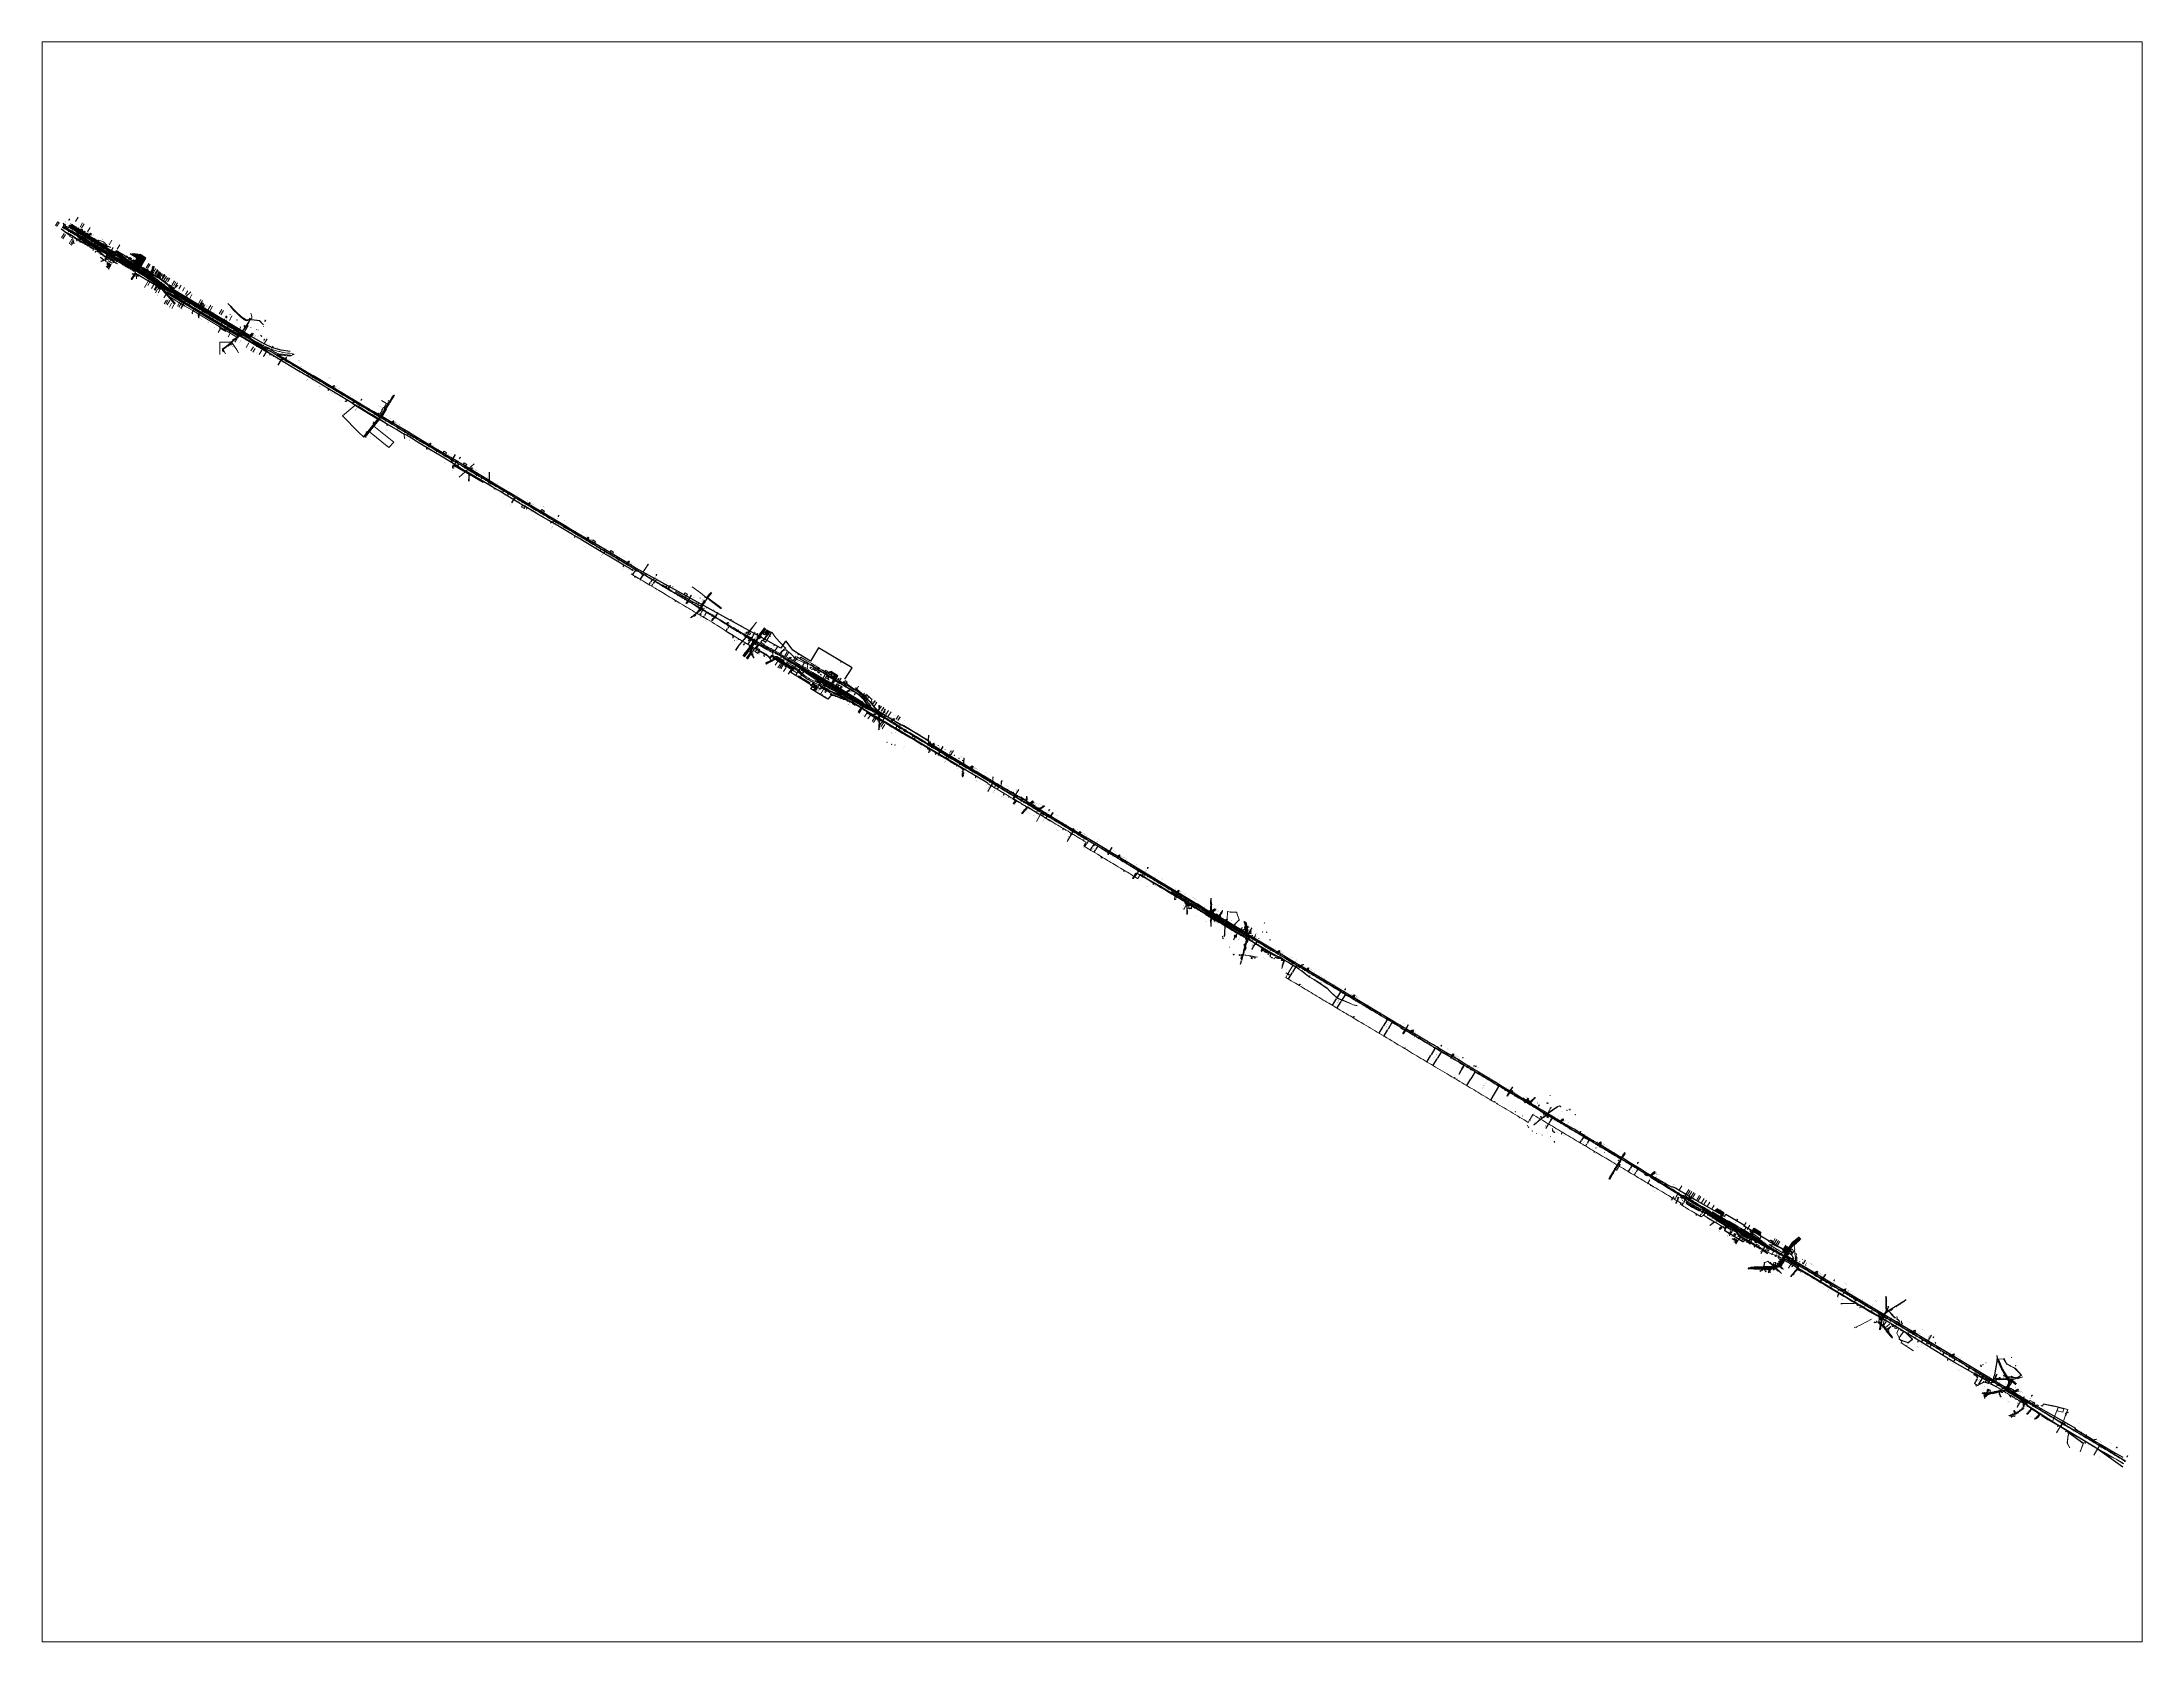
# Paper-space layout 'Layout1' of a CAD drawing. Header units: metres. Extents: x 1.05 to 9.45, y 0.8 to 7.2.
# The model-space entities are those that its viewports show. They can reach past a viewport. Long polylines and large blocks are cut down to what shows.
import ezdxf
from ezdxf.enums import TextEntityAlignment as Align

# ---------------------------------------------------------------- set-up
doc = ezdxf.new("R2010")
doc.units = ezdxf.units.M
doc.header["$MEASUREMENT"] = 0
for name, pattern in [('CENTER', [2, 1.25, -0.25, 0.25, -0.25]), ('DASHED', [0.75, 0.5, -0.25]), ('PHANTOM', [2.5, 1.25, -0.25, 0.25, -0.25, 0.25, -0.25]), ('PHANTOM2', [1.25, 0.625, -0.125, 0.125, -0.125, 0.125, -0.125])]:
    doc.linetypes.add(name, pattern=pattern)
doc.layers.get('Defpoints').update_dxf_attribs({"lineweight": 0})
for name, color, linetype, lineweight in [('Advertisement Board', 251, 'Continuous', 0), ('Arch', 7, 'Continuous', 0), ('Bench_Mark', 7, 'Continuous', 0), ('BRIDGE DETAILS PLAN', 7, 'Continuous', 0), ('Bridge Parapet', 7, 'Continuous', 0), ('Building Under Cons.', 251, 'Continuous', 0), ('CANAL BOTTOM', 5, 'Continuous', 0), ('CANAL TOP', 5, 'Continuous', 0), ('Cart Track', 34, 'Continuous', 0), ("CHAWAPAIL STN. SRJ's", 251, 'Continuous', 0), ('CL OF RAILWAYTRACK', 7, 'Continuous', 30), ('Commercial Building Pucca', 251, 'Continuous', 0), ('Commercial Building Semipucca', 251, 'Continuous', 0), ('Compound Wall', 251, 'Continuous', 0), ('Culvert Parapet', 7, 'Continuous', 0), ('DFCC', 6, 'Continuous', 0), ('DFCC BOUNDARY', 6, 'CENTER', 0), ('DORAHA STATION PROP. DETAILS', 10, 'Continuous', 0), ("DORAHA STN. SRJ's", 251, 'Continuous', 0), ('Drain Bottom', 5, 'Continuous', 0), ('Drain Top', 5, 'Continuous', 0), ('Educational Building Pucca', 251, 'Continuous', 0), ('Electric Pole', 251, 'Continuous', 0), ('Exg track', 7, 'Continuous', 0), ("EXG. TP CH's", 7, 'Continuous', 0), ('Existing IR Chainage', 7, 'Continuous', 0), ('Existing IR Track', 143, 'Continuous', 0), ('Fence', 251, 'F-LINE', 0), ('Footpath', 251, 'Continuous', 0), ('Footpath Over Bridge', 7, 'Continuous', 0), ('Gate', 251, 'Continuous', 0), ('GIDN', 251, 'Continuous', 0), ('GIUP', 251, 'Continuous', 0), ('Govt buliding', 251, 'Continuous', 0), ('GPS', 251, 'Continuous', 0), ('Grill', 251, 'Continuous', 0), ('Hecto metre stone', 251, 'Continuous', 0), ('Hut', 251, 'Continuous', 0), ('IR PROP. DETAILS', 190, 'Continuous', 0), ('KM STONE', 7, 'Continuous', 0), ('L', 60, 'Continuous', 0), ('Lamp_Post', 251, 'Continuous', 0), ('LC DETAILS IN PLAN', 7, 'Continuous', 0), ('Missing', 2, 'Continuous', 0), ('Name Board', 251, 'Continuous', 0), ("NEW CHAWAPAIL STN. SRJ's", 10, 'Continuous', 0), ('Ofc Pillar', 251, 'Continuous', 0), ('OHE MAST', 8, 'Continuous', 0), ('OHE MAST TEXT', 8, 'Continuous', 0), ('Parking Area', 251, 'Continuous', 0), ('Pavers', 7, 'Continuous', 0), ('Piers_Abutment', 7, 'Continuous', 0), ('Pipe Line', 4, 'Continuous', 0), ('Pipe line-Pertolium', 148, 'PHANTOM', 0), ('Platform', 7, 'Continuous', 0), ('Pond Bottom', 5, 'Continuous', 0), ('Pond Top', 5, 'Continuous', 0), ('PROPOSED DFCC TRACK', 1, 'Continuous', 0), ('Religious_Place', 251, 'Continuous', 0), ('Residential building Katcha', 251, 'Continuous', 0), ('Residential Building Pucca', 251, 'Continuous', 0), ('Residential Building Semipucca', 251, 'Continuous', 0), ('Retaining Wall', 251, 'Continuous', 0), ("SANEHWAL STN. SRJ'S", 251, 'Continuous', 0), ('SFL', 7, 'Continuous', 0), ('SH.NOS', 251, 'Continuous', 0), ('Shed', 251, 'Continuous', 0), ('Side Details', 251, 'Continuous', 0), ('Sign Board', 251, 'Continuous', 0), ('SRJ CH. in Station', 7, 'Continuous', 0), ('SRJ13A', 251, 'Continuous', 0), ('Stage', 11, 'Continuous', 0), ('Step', 7, 'Continuous', 0), ('STOP', 251, 'Continuous', 0), ('Subroad Centre', 34, 'Continuous', 0), ('Subroad Edge', 34, 'Continuous', 0), ('Tbm Pillar', 251, 'Continuous', 0), ('Telephone Junction Box', 251, 'Continuous', 0), ('Telephone_Pole', 251, 'Continuous', 0), ('Text1', 251, 'Continuous', 0), ('TJB', 251, 'Continuous', 0), ('Tomb', 251, 'Continuous', 0), ('TOPOSTYLEREMARK', 251, 'Continuous', 0), ('Transformer', 251, 'Continuous', 0), ('Trolley Stand', 251, 'Continuous', 0), ('Village Area', 251, 'Continuous', 0), ('Village Area text', 251, 'Continuous', 0), ('Village Name', 7, 'Continuous', 0), ('Water Logged Area', 5, 'Continuous', 0), ('Well', 5, 'Continuous', 0), ('Wing Wall', 7, 'Continuous', 0), ('WL', 7, 'Continuous', 0)]:
    doc.layers.add(name, color=color, linetype=linetype, lineweight=lineweight)
for name, color, linetype in [('DRAIN CULVERT', 1, 'Continuous'), ('Existing Railway Boundary', 7, 'CENTER'), ('MATCH LINE', 7, 'Continuous')]:
    doc.layers.add(name, color=color, linetype=linetype)
doc.styles.add('CUT-FILL', font='cut-fill.shx', dxfattribs={"height": 2})
doc.styles.add('NB', font='swissbo.ttf', dxfattribs={"height": 1.5})
doc.styles.add('notes', font='romans.shx', dxfattribs={"height": 2})
doc.styles.add('ROMANS', font='romans.shx')
doc.styles.add('ROMANT', font='romant__.ttf')
doc.styles.add('spot_lvl', font='romans.shx', dxfattribs={"height": 0.3})
doc.styles.get("Standard").update_dxf_attribs({"font": 'arial.ttf'})
doc.styles.add('street name', font='tahoma.ttf', dxfattribs={"height": 2})
doc.styles.add('Style-Arial', font='arial.ttf')
doc.styles.add('Text', font='simplex.shx', dxfattribs={"height": 2})
doc.styles.add('Vill txt', font='arial.ttf', dxfattribs={"height": 3})
doc.linetypes.add('F-LINE', pattern='A,0.6,["X",Standard,S=0.3,R=0,X=0,Y=-0.15],0.1', length=0.7)
doc.dimstyles.new('ISO-25', dxfattribs={"dimtxt": 2.5, "dimasz": 2.5, "dimexe": 1.25, "dimexo": 0.625, "dimtad": 1, "dimtxsty": 'Standard', "dimcen": 2.5, "dimadec": 0, "dimazin": 0, "dimtfac": 1, "dimtmove": 0, "dimatfit": 3, "dimfxl": 1, "dimarcsym": 0})
doc.dimstyles.get("Standard").update_dxf_attribs({"dimtxt": 0.18, "dimasz": 0.18, "dimexe": 0.18, "dimexo": 0.0625, "dimgap": 0.09, "dimtad": 0, "dimtih": 1, "dimtoh": 1, "dimdec": 4, "dimzin": 0, "dimdsep": 46, "dimtxsty": 'Standard', "dimcen": 0.09, "dimadec": 0, "dimazin": 0, "dimtfac": 1, "dimtdec": 4, "dimtofl": 0, "dimtmove": 0, "dimatfit": 3, "dimfxl": 1, "dimtolj": 1, "dimtzin": 0, "dimarcsym": 0})

# ---------------------------------------------------------------- blocks, each defined once
blk = doc.blocks.new('GT')
at = {"layer": 'Gate'}
for p, q in [((-0.5, -0.5), (-0.5, 0.5)), ((-0.5, 0.5), (0.5, -0.5)), ((0.5, 0.5), (0.5, -0.5))]:
    blk.add_line(p, q, dxfattribs=at)
blk.add_lwpolyline([(0.5, 0.5), (-0.5, -0.5)], dxfattribs=at)
blk = doc.blocks.new('GI400D')
at = {"layer": 'Advertisement Board'}
blk.add_hatch(color=256, dxfattribs=at).paths.add_polyline_path([(0, 0), (0, 0), (0, 0), (0, 0), (0, 0), (0, 1), (0, 1)])
for points in [[(0, 0), (0, 1), (0, 1), (0, 0)], [(0, 0), (0, 0), (0, 0)], [(0, 0), (0, 0)], [(0, 0), (0, 0)]]:
    blk.add_lwpolyline(points, dxfattribs=at)
at = {"layer": 'Sign Board'}
for p, q in [((1, 1), (-1, 1)), ((-1, 1), (-1, -1)), ((1, -1), (1, 1)), ((-1, -1), (1, -1))]:
    blk.add_line(p, q, dxfattribs=at)
at = {"layer": 'Sign Board', "style": 'CUT-FILL'}
blk.add_text('400', height=0.739, dxfattribs=at).set_placement((-1, -1))
blk = doc.blocks.new('EP')
blk.add_hatch(color=8).paths.add_polyline_path([(0, 0), (0, 0), (-1, 0), (0, 0), (0, 0), (0, 0), (0, 0), (1, 0), (0, 0), (0, 0)])
at = {"color": 8}
for p, q in [((-1, 0), (0, 0)), ((0, 0), (-1, 0)), ((0, 0), (0, 0)), ((0, 0), (0, 0)), ((0, 0), (0, 0)), ((0, 0), (0, 0)), ((0, 0), (0, 0)), ((0, 0), (0, 0)), ((1, 0), (0, 0)), ((0, 0), (1, 0))]:
    blk.add_line(p, q, dxfattribs=at)
blk.add_circle((0, 0), 1, dxfattribs=at)
blk = doc.blocks.new('LP')
for points in [[(0, 0), (0, 2)], [(0, 1), (0, 1)]]:
    blk.add_lwpolyline(points)
for radius, start, end in [(0.519, 57.6425, 97.3165), (0.094, 11.7012, 168.0476)]:
    blk.add_arc((0, 1), radius, start, end)
blk.add_ellipse((0, 1), major_axis=(0.0017, 0.0438), ratio=0.461056, start_param=1.74022, end_param=4.575836)
at = {"extrusion": (0, 0, -1)}
blk.add_ellipse((0, 0), major_axis=(0.308, 0), ratio=0.400495, dxfattribs=at)
blk = doc.blocks.new('NB')
for p, q in [((-1, 1), (-1, 2)), ((-1, 2), (1, 2)), ((-1, 1), (1, 1)), ((0, 1), (0, 0)), ((0, 1), (0, 0)), ((0, 0), (0, 0)), ((1, 2), (1, 1))]:
    blk.add_line(p, q)
at = {"style": 'NB', "width": 1.025371}
blk.add_text('NB', height=0.988, rotation=180, dxfattribs=at).set_placement((0, 1), align=Align.MIDDLE)
blk = doc.blocks.new('OFC')
at = {"ltscale": 5}
for q in [(0, 1), (0, 1), (0, 0)]:
    blk.add_line((0, 0), q, dxfattribs=at)
blk.add_arc((0, 1), 0.48, 343.8979, 196.1021, dxfattribs=at)
at = {"ltscale": 5, "style": 'notes'}
blk.add_text('OFC', height=0.246, rotation=0, dxfattribs=at).set_placement((0, 1))
at = {"style": 'notes'}
blk.add_text('OFC', height=0.937, dxfattribs=at).set_placement((0, 0, -359))
blk = doc.blocks.new('SIG')
for color, points in [(1, [(0, 0, 0.180295), (0, 0, -0.00255), (0, 0, -0.00255), (0, 0, 0.180295), (0, 0, -0.002654), (0, 0, 0.184495), (0, 1, 1.000001), (0, 1, 0.184495), (0, 0, -0.002654)]), (2, [(0, 0, -0.002654), (0, 0, 0.184495), (0, 0, 1.000001), (0, 0, 0.184495), (0, 0, -0.002654), (0, 0, 0.180295), (0, 0, -0.00255), (0, 0, -0.00255), (0, 0, 0.180295)]), (3, [(0, -1, -0.002654), (0, -1, 0.184495), (0, -1, 1.000001), (0, -1, 0.184495), (0, -1, -0.002654), (0, -1, 0.395599)])]:
    blk.add_hatch(color=color).paths.add_polyline_path(points)
for p, q in [((0, -1), (0, 1)), ((0, 1), (0, -1))]:
    blk.add_line(p, q)
for points in [[(0, 1), (-1, 1, 0.198758), (0, 0, 0.003814), (0, 0, 0.003814)], [(0, 0), (-1, 0, 0.198758), (0, 0, 0.003727), (0, 0, 0.003727)], [(0, 1), (1, 1, -0.198758), (0, 0, -0.003814), (0, 0, -0.003814)], [(0, 0), (1, 0, -0.198758), (0, 0, -0.003727), (0, 0, -0.003727)], [(0, 0), (-1, 0, 0.198758), (0, -1, 0.003639), (0, -1)], [(0, 0), (1, 0, -0.198758), (0, -1, -0.003639), (0, -1)]]:
    blk.add_lwpolyline(points, format="xyb")
for centre, radius, start, end in [((0, 1), 0.324, 12.4049, 167.5951), ((0, 1), 0.357, 27.7578, 152.2422), ((0, -1), 0.324, 181.4572, 358.5428)]:
    blk.add_arc(centre, radius, start, end)
blk = doc.blocks.new('TP')
at = {"layer": 'Telephone_Pole'}
blk.add_hatch(color=8, dxfattribs=at).paths.add_polyline_path([(0, 0, -0.516403), (1, 0, 0.157799), (0, 0, 0.257253), (0, 0), (1, 0, 0.297943), (1, 0, 0.213635), (1, 0, 0.292624), (1, 0, 0.314672), (-1, 0, 0.297888), (-1, 0, 0.205841), (-1, 0, 0.297943), (-1, 0), (0, 0, 0.257253), (0, 0, 0.155164), (0, 0, -0.510878), (0, 0, -0.167449)])
at = {"layer": 'Telephone_Pole', "color": 8}
for p in [(-1, 0), (1, 0), (0, 0), (0, 0)]:
    blk.add_line(p, (0, 0), dxfattribs=at)
blk.add_circle((0, 0), 1.03, dxfattribs=at)
for centre, radius, start, end in [((0, -1), 1.5, 55.3659, 125.2353), ((0, 0), 0.0243, 109.2181, 217.464), ((1, 0), 0.402, 141.9464, 177.8156), ((-1, 0), 0.402, 2.1844, 37.464), ((0, -1), 1.5, 71.1943, 109.2181), ((0, 0), 0.0243, 321.9464, 71.1943), ((1, 0), 0.194, 350.1231, 55.3659), ((0, 0), 0.0258, 304.4776, 2.1844), ((0, 0), 0.0258, 177.8156, 235.5224), ((0, 0), 0.462, 301.8866, 350.1231), ((1, 0), 0.0258, 235.5224, 301.8866)]:
    blk.add_arc(centre, radius, start, end, dxfattribs=at)
blk = doc.blocks.new('TRF')
blk.add_hatch(color=256).paths.add_polyline_path([(0, 0), (0, 0), (-1, 0), (0, 0), (0, 0), (1, 0)])
for p, q in [((-1, 1), (-1, -1)), ((-1, -1), (-1, 1)), ((-1, 1), (-1, 1)), ((0, 1), (0, -1)), ((0, -1), (0, 1)), ((0, 1), (0, 1)), ((1, -1), (1, 1)), ((1, 1), (1, -1)), ((1, 1), (1, 1)), ((-1, -1), (-1, -1)), ((0, -1), (0, -1)), ((1, -1), (1, -1))]:
    blk.add_line(p, q)
blk.add_lwpolyline([(0, 0), (0, 0), (-1, 0), (0, 0), (0, 0), (1, 0)], close=True)
blk = doc.blocks.new('TSB')
at = {"const_width": 0.132}
blk.add_lwpolyline([(-1, 1), (1, 1), (0, 2)], close=True, dxfattribs=at)
at = {"const_width": 0.142}
blk.add_lwpolyline([(0, 1), (0, 0)], dxfattribs=at)
blk = doc.blocks.new('WL')
at = {"layer": 'WL'}
for p, q in [((1, 3), (-1, 3)), ((-1, 3), (-1, 1)), ((-1, 1), (1, 1)), ((0, 1), (0, 0)), ((1, 1), (1, 3))]:
    blk.add_line(p, q, dxfattribs=at)
blk.add_lwpolyline([(-1, 1), (1, 3)], dxfattribs=at)
at = {"layer": 'WL', "style": 'CUT-FILL'}
for s, p in [('W', (0, 3)), ('L', (1, 2))]:
    blk.add_text(s, height=0.739, rotation=180, dxfattribs=at).set_placement(p)
blk = doc.blocks.new('DFCC')
at = {"layer": 'DFCC', "const_width": 0.042, "elevation": 101}
blk.add_lwpolyline([(1, 0), (-1, 0), (-1, 0), (1, 0)], close=True, dxfattribs=at)
at = {"layer": 'DFCC', "style": 'spot_lvl'}
blk.add_text('DFCC', height=0.4, rotation=180, dxfattribs=at).set_placement((1, 0, 18))
blk = doc.blocks.new('HMS')
at = {"color": 1, "linetype": 'PHANTOM'}
for p, q in [((-1, 0), (-1, 1)), ((-1, 0), (1, 0)), ((1, 0), (1, 1))]:
    blk.add_line(p, q, dxfattribs=at)
blk.add_arc((0, 1), 0.648, 16.8431, 163.1569, dxfattribs=at)
at = {"color": 1, "linetype": 'PHANTOM', "style": 'ROMANS', "width": 0.9}
blk.add_text('HM', height=0.69, dxfattribs=at).set_placement((-1, 0))
blk = doc.blocks.new('L')
at = {"layer": 'WL'}
for p, q in [((1, 3), (-1, 3)), ((-1, 3), (-1, 1)), ((-1, 1), (1, 1)), ((0, 1), (0, 0)), ((1, 1), (1, 3))]:
    blk.add_line(p, q, dxfattribs=at)
at = {"layer": 'WL', "style": 'CUT-FILL'}
blk.add_text('L', height=0.739, dxfattribs=at).set_placement((0, 2))
blk = doc.blocks.new('STOP')
at = {"layer": 'SRJ13A'}
blk.add_lwpolyline([(1, 5), (-1, 5), (-1, 1), (1, 1)], close=True, dxfattribs=at)
blk.add_lwpolyline([(0, 1), (0, 0)], dxfattribs=at)
at = {"layer": 'SRJ13A', "style": 'CUT-FILL'}
for s, p in [('S', (0, 5)), ('T', (0, 4)), ('O', (0, 3)), ('P', (0, 2))]:
    blk.add_text(s, height=0.739, rotation=180, dxfattribs=at).set_placement(p)
blk = doc.blocks.new('TJB')
at = {"layer": 'TJB'}
for p, q in [((1, 1), (-1, 1)), ((-1, 1), (-1, -1)), ((1, -1), (1, 1)), ((-1, -1), (1, -1))]:
    blk.add_line(p, q, dxfattribs=at)
at = {"layer": 'TJB', "style": 'CUT-FILL'}
blk.add_text('TJB', height=0.739, dxfattribs=at).set_placement((-1, 0))
blk = doc.blocks.new('TSB110')
at = {"layer": 'SH.NOS', "const_width": 0.132}
blk.add_lwpolyline([(-1, 1), (1, 1), (0, 2)], close=True, dxfattribs=at)
at = {"layer": 'SH.NOS', "const_width": 0.142}
blk.add_lwpolyline([(0, 1), (0, 0)], dxfattribs=at)
at = {"layer": 'SH.NOS', "style": 'CUT-FILL'}
blk.add_text('110', height=0.2, dxfattribs=at).set_placement((0, 1))
blk = doc.blocks.new('TSB100')
at = {"layer": 'SH.NOS', "const_width": 0.132}
blk.add_lwpolyline([(-1, 1), (1, 1), (0, 2)], close=True, dxfattribs=at)
at = {"layer": 'SH.NOS', "const_width": 0.142}
blk.add_lwpolyline([(0, 1), (0, 0)], dxfattribs=at)
at = {"layer": 'SH.NOS', "style": 'CUT-FILL'}
blk.add_text('100', height=0.2, dxfattribs=at).set_placement((0, 1))
blk = doc.blocks.new('BM')
blk.add_hatch(color=256).paths.add_polyline_path([(-1, 1), (-1, -1), (1, -1), (1, 1)])
for p, q in [((1, 1), (-1, 1)), ((-1, 1), (-1, -1)), ((1, -1), (1, 1)), ((-1, -1), (1, -1))]:
    blk.add_line(p, q)
blk = doc.blocks.new('TBM')
blk.add_lwpolyline([(1, -1), (-1, -1), (-1, 1), (1, 1)], close=True)
at = {"const_width": 0.042}
blk.add_lwpolyline([(1, -1), (-1, -1), (-1, 1), (1, 1)], close=True, dxfattribs=at)
blk = doc.blocks.new('TSB8')
at = {"layer": 'SH.NOS', "const_width": 0.132}
blk.add_lwpolyline([(-1, 1), (1, 1), (0, 2)], close=True, dxfattribs=at)
at = {"layer": 'SH.NOS', "const_width": 0.142}
blk.add_lwpolyline([(0, 1), (0, 0)], dxfattribs=at)
at = {"layer": 'SH.NOS', "style": 'CUT-FILL'}
blk.add_text('8', height=0.2, dxfattribs=at).set_placement((0, 1))
blk = doc.blocks.new('TSB70')
at = {"layer": 'SH.NOS', "const_width": 0.132}
blk.add_lwpolyline([(-1, 1), (1, 1), (0, 2)], close=True, dxfattribs=at)
at = {"layer": 'SH.NOS', "const_width": 0.142}
blk.add_lwpolyline([(0, 1), (0, 0)], dxfattribs=at)
at = {"layer": 'SH.NOS', "style": 'CUT-FILL'}
blk.add_text('70', height=0.2, dxfattribs=at).set_placement((0, 1))
blk = doc.blocks.new('GI2000D')
at = {"layer": 'GIDN'}
blk.add_hatch(color=256, dxfattribs=at).paths.add_polyline_path([(0, 1), (0, 1), (0, 0), (0, 1), (0, 1), (0, 1), (0, 1)])
for p, q in [((1, 1), (-1, 1)), ((-1, 1), (-1, -1)), ((1, -1), (1, 1)), ((-1, -1), (1, -1))]:
    blk.add_line(p, q, dxfattribs=at)
for points in [[(0, 1), (0, 0), (0, 1)], [(0, 1), (0, 1), (0, 1), (0, 1)], [(0, 1), (0, 1)], [(0, 1), (0, 1)]]:
    blk.add_lwpolyline(points, dxfattribs=at)
at = {"layer": 'GIDN', "style": 'CUT-FILL'}
blk.add_text('2000', height=0.5, dxfattribs=at).set_placement((-1, -1))
blk = doc.blocks.new('3571D')
at = {"layer": 'Advertisement Board'}
blk.add_hatch(color=256, dxfattribs=at).paths.add_polyline_path([(0, 1), (0, 1), (0, 0), (0, 1), (0, 1), (0, 1), (0, 1)])
for points in [[(0, 1), (0, 0), (0, 1)], [(0, 1), (0, 1), (0, 1), (0, 1)], [(0, 1), (0, 1)], [(0, 1), (0, 1)]]:
    blk.add_lwpolyline(points, dxfattribs=at)
at = {"layer": 'Sign Board'}
for p, q in [((1, 1), (-1, 1)), ((-1, 1), (-1, -1)), ((1, -1), (1, 1)), ((-1, -1), (1, -1))]:
    blk.add_line(p, q, dxfattribs=at)
at = {"layer": 'Sign Board', "style": 'CUT-FILL'}
blk.add_text('3571', height=0.5, dxfattribs=at).set_placement((-1, -1))
blk = doc.blocks.new('*D826')
at = {"layer": 'Defpoints', "color": 0, "transparency": 16777216}
for p in [(594843, 3411329), (594846, 3411333), (594847, 3411332)]:
    blk.add_point(p, dxfattribs=at)
at = {"layer": 'IR PROP. DETAILS', "color": 0, "lineweight": -2, "transparency": 16777216}
for p, q in [((594843, 3411328), (594844, 3411328)), ((594846, 3411333), (594847, 3411332)), ((594846, 3411330), (594846, 3411330))]:
    blk.add_line(p, q, dxfattribs=at)
at = {"layer": 'IR PROP. DETAILS', "color": 0, "transparency": 16777216}
for points in [[(594845, 3411330), (594846, 3411330), (594844, 3411328)], [(594845, 3411330), (594846, 3411330), (594847, 3411332)]]:
    blk.add_solid(points, dxfattribs=at)
at = {"layer": 'IR PROP. DETAILS', "color": 0, "lineweight": 13, "transparency": 16777216, "insert": (594839, 3411334), "char_height": 2, "attachment_point": 5, "rotation": 149, "style": 'Style-Arial'}
blk.add_mtext('\\A1;\\A1;5.300 m', dxfattribs=at)
blk = doc.blocks.new('TerminatorOpen_0.5')
at = {"color": 0, "linetype": 'ByBlock', "lineweight": -2}
for q in [(-1, 0.25), (-1, 0), (-1, -0.25)]:
    blk.add_line((0, 0), q, dxfattribs=at)
blk = doc.blocks.new('KM POST PLAN')
h = blk.add_hatch(color=256)
h.dxf.hatch_style = 1
h.paths.add_polyline_path([(0, -8), (-3, -8), (-3, -20), (0, -20)])
h.paths.add_polyline_path([(0, -8), (0, 0), (-6, -8)])
for points in [[(0, 0), (-6, -8), (6, -8)], [(0, 0), (0, -20)], [(0, 0), (6, -8)], [(3, -8), (3, -20), (-3, -20), (-3, -8)]]:
    blk.add_lwpolyline(points)
at = {"style": 'Style-Arial'}
blk.add_attdef('KM-POST', text='', height=6, dxfattribs=at).set_placement((0, -26, -264), align=Align.MIDDLE_CENTER)
blk = doc.blocks.new('OHE MAST')
h = blk.add_hatch(color=256)
h.dxf.hatch_style = 1
edge = h.paths.add_edge_path()
edge.add_arc((0, 0), 0.514, 0, 360)
at = {"const_width": 0.01}
for points in [[(2, 4), (2, 2), (-1, 2), (-1, 4)], [(0, 2), (0, 0)]]:
    blk.add_lwpolyline(points, dxfattribs=at)
blk.add_circle((0, 0), 0.514)
blk = doc.blocks.new('*D776')
at = {"layer": 'Defpoints', "color": 0, "linetype": 'ByBlock', "ltscale": 5, "transparency": 16777216}
for p in [(605578, 3404925), (605503, 3404807), (605507, 3404805)]:
    blk.add_point(p, dxfattribs=at)
at = {"layer": 'DFCC BOUNDARY', "color": 0, "linetype": 'ByBlock', "lineweight": -2, "ltscale": 5, "transparency": 16777216}
for p, q in [((605504, 3404809), (605538, 3404866)), ((605573, 3404925), (605539, 3404868)), ((605578, 3404925), (605574, 3404927)), ((605507, 3404805), (605503, 3404807))]:
    blk.add_line(p, q, dxfattribs=at)
at = {"layer": 'DFCC BOUNDARY', "color": 0, "linetype": 'ByBlock', "ltscale": 5, "transparency": 16777216}
for points in [[(605573, 3404925), (605573, 3404925), (605574, 3404927)], [(605504, 3404809), (605505, 3404809), (605503, 3404807)]]:
    blk.add_solid(points, dxfattribs=at)
at = {"layer": 'DFCC BOUNDARY', "color": 0, "linetype": 'ByBlock', "ltscale": 5, "transparency": 16777216, "insert": (605539, 3404867), "char_height": 2, "attachment_point": 5, "rotation": 149, "style": 'Style-Arial'}
blk.add_mtext('\\A1;178.0m', dxfattribs=at)
blk = doc.blocks.new('*D777')
at = {"layer": 'Defpoints', "color": 0, "linetype": 'ByBlock', "ltscale": 5, "transparency": 16777216}
for p in [(605703, 3404687), (605711, 3404683), (605775, 3404807)]:
    blk.add_point(p, dxfattribs=at)
at = {"layer": 'DFCC BOUNDARY', "color": 0, "linetype": 'ByBlock', "lineweight": -2, "ltscale": 5, "transparency": 16777216}
for p, q in [((605703, 3404687), (605711, 3404683)), ((605781, 3404801), (605712, 3404685)), ((605775, 3404807), (605782, 3404803))]:
    blk.add_line(p, q, dxfattribs=at)
at = {"layer": 'DFCC BOUNDARY', "color": 0, "linetype": 'ByBlock', "ltscale": 5, "transparency": 16777216}
for points in [[(605711, 3404685), (605712, 3404685), (605711, 3404683)], [(605780, 3404801), (605781, 3404801), (605782, 3404803)]]:
    blk.add_solid(points, dxfattribs=at)
at = {"layer": 'DFCC BOUNDARY', "color": 0, "linetype": 'ByBlock', "ltscale": 5, "transparency": 16777216, "insert": (605741, 3404746), "char_height": 2, "attachment_point": 5, "rotation": 149, "style": 'Style-Arial'}
blk.add_mtext('\\A1;178.0m', dxfattribs=at)
blk = doc.blocks.new('*D717')
at = {"layer": 'Defpoints', "color": 0, "transparency": 16777216}
for p in [(607954, 3403470), (607954, 3403470), (607955, 3403473, 270)]:
    blk.add_point(p, dxfattribs=at)
at = {"layer": 'PROPOSED DFCC TRACK', "color": 0, "lineweight": -2, "transparency": 16777216}
for p, q in [((607953, 3403468), (607951, 3403465)), ((607957, 3403475), (607958, 3403478))]:
    blk.add_line(p, q, dxfattribs=at)
at = {"layer": 'PROPOSED DFCC TRACK', "color": 0, "transparency": 16777216}
for points in [[(607952, 3403468), (607953, 3403468), (607954, 3403470)], [(607956, 3403476), (607957, 3403475), (607955, 3403473)]]:
    blk.add_solid(points, dxfattribs=at)
at = {"layer": 'PROPOSED DFCC TRACK', "color": 0, "lineweight": 0, "transparency": 16777216, "insert": (607959, 3403469), "char_height": 2.5, "attachment_point": 5, "rotation": 148.1236, "style": 'Style-Arial'}
blk.add_mtext('\\A1;3.713 m', dxfattribs=at)
blk = doc.blocks.new('*D739')
at = {"layer": 'Defpoints', "color": 0, "transparency": 16777216}
for p in [(610094, 3402222), (610095, 3402212), (610099, 3402219)]:
    blk.add_point(p, dxfattribs=at)
at = {"layer": 'PROPOSED DFCC TRACK', "color": 0, "lineweight": -2, "transparency": 16777216}
for p, q in [((610095, 3402212), (610090, 3402215)), ((610091, 3402217), (610092, 3402217)), ((610093, 3402220), (610093, 3402219)), ((610099, 3402219), (610094, 3402222))]:
    blk.add_line(p, q, dxfattribs=at)
at = {"layer": 'PROPOSED DFCC TRACK', "color": 0, "transparency": 16777216}
for points in [[(610091, 3402217), (610092, 3402217), (610090, 3402215)], [(610093, 3402220), (610094, 3402220), (610094, 3402222)]]:
    blk.add_solid(points, dxfattribs=at)
at = {"layer": 'PROPOSED DFCC TRACK', "color": 0, "lineweight": 0, "transparency": 16777216, "insert": (610092, 3402218), "char_height": 2, "attachment_point": 5, "rotation": 149, "style": 'Style-Arial'}
blk.add_mtext('\\A1;8.334 m', dxfattribs=at)
blk = doc.blocks.new('*D740')
at = {"layer": 'Defpoints', "color": 0, "transparency": 16777216}
for p in [(609138, 3402786), (609141, 3402784), (609142, 3402793)]:
    blk.add_point(p, dxfattribs=at)
at = {"layer": 'PROPOSED DFCC TRACK', "color": 0, "lineweight": -2, "transparency": 16777216}
for p, q in [((609138, 3402786), (609141, 3402784)), ((609142, 3402793), (609145, 3402791)), ((609144, 3402789), (609142, 3402787))]:
    blk.add_line(p, q, dxfattribs=at)
at = {"layer": 'PROPOSED DFCC TRACK', "color": 0, "transparency": 16777216}
for points in [[(609142, 3402787), (609142, 3402786), (609141, 3402784)], [(609143, 3402789), (609144, 3402789), (609145, 3402791)]]:
    blk.add_solid(points, dxfattribs=at)
at = {"layer": 'PROPOSED DFCC TRACK', "color": 0, "lineweight": 0, "transparency": 16777216, "insert": (609149, 3402787), "char_height": 2, "attachment_point": 5, "rotation": 149, "style": 'Style-Arial'}
blk.add_mtext('\\A1;8.012 m', dxfattribs=at)
blk = doc.blocks.new('*D741')
at = {"layer": 'Defpoints', "color": 0, "transparency": 16777216}
for p in [(608266, 3403306), (608273, 3403302), (608277, 3403311)]:
    blk.add_point(p, dxfattribs=at)
at = {"layer": 'PROPOSED DFCC TRACK', "color": 0, "lineweight": -2, "transparency": 16777216}
for p, q in [((608273, 3403302), (608266, 3403306)), ((608269, 3403312), (608267, 3403308)), ((608277, 3403311), (608270, 3403315))]:
    blk.add_line(p, q, dxfattribs=at)
at = {"layer": 'PROPOSED DFCC TRACK', "color": 0, "transparency": 16777216}
for points in [[(608267, 3403309), (608267, 3403308), (608266, 3403306)], [(608269, 3403313), (608270, 3403312), (608271, 3403314)]]:
    blk.add_solid(points, dxfattribs=at)
at = {"layer": 'PROPOSED DFCC TRACK', "color": 0, "lineweight": 0, "transparency": 16777216, "insert": (608265, 3403316), "char_height": 2, "attachment_point": 5, "rotation": 149, "style": 'Style-Arial'}
blk.add_mtext('\\A1;9.543 m', dxfattribs=at)
blk = doc.blocks.new('*D742')
at = {"layer": 'Defpoints', "color": 0, "transparency": 16777216}
for p in [(606198, 3404544), (606201, 3404543), (606203, 3404552)]:
    blk.add_point(p, dxfattribs=at)
at = {"layer": 'PROPOSED DFCC TRACK', "color": 0, "lineweight": -2, "transparency": 16777216}
for p, q in [((606198, 3404544), (606201, 3404543)), ((606204, 3404548), (606202, 3404545)), ((606203, 3404551), (606206, 3404550))]:
    blk.add_line(p, q, dxfattribs=at)
at = {"layer": 'PROPOSED DFCC TRACK', "color": 0, "transparency": 16777216}
for points in [[(606202, 3404545), (606203, 3404545), (606201, 3404543)], [(606204, 3404548), (606205, 3404547), (606205, 3404550)]]:
    blk.add_solid(points, dxfattribs=at)
at = {"layer": 'PROPOSED DFCC TRACK', "color": 0, "lineweight": 0, "transparency": 16777216, "insert": (606209, 3404546), "char_height": 2, "attachment_point": 5, "rotation": 149, "style": 'Style-Arial'}
blk.add_mtext('\\A1;8.363 m', dxfattribs=at)
blk = doc.blocks.new('*D732')
at = {"layer": 'Defpoints', "color": 0, "transparency": 16777216}
for p in [(603577, 3406111), (603580, 3406110), (603584, 3406117)]:
    blk.add_point(p, dxfattribs=at)
at = {"layer": 'PROPOSED DFCC TRACK', "color": 0, "lineweight": -2, "transparency": 16777216}
for p, q in [((603580, 3406110), (603577, 3406111)), ((603580, 3406116), (603579, 3406113)), ((603584, 3406117), (603582, 3406118))]:
    blk.add_line(p, q, dxfattribs=at)
at = {"layer": 'PROPOSED DFCC TRACK', "color": 0, "transparency": 16777216}
for points in [[(603578, 3406114), (603579, 3406113), (603577, 3406111)], [(603580, 3406116), (603581, 3406116), (603582, 3406118)]]:
    blk.add_solid(points, dxfattribs=at)
at = {"layer": 'PROPOSED DFCC TRACK', "color": 0, "lineweight": 0, "transparency": 16777216, "insert": (603576, 3406120), "char_height": 2, "attachment_point": 5, "rotation": 149, "style": 'Style-Arial'}
blk.add_mtext('\\A1;8.294 m', dxfattribs=at)
blk = doc.blocks.new('*D733')
at = {"layer": 'Defpoints', "color": 0, "transparency": 16777216}
for p in [(601546, 3407327), (601550, 3407334), (601550, 3407324)]:
    blk.add_point(p, dxfattribs=at)
at = {"layer": 'PROPOSED DFCC TRACK', "color": 0, "lineweight": -2, "transparency": 16777216}
for p, q in [((601546, 3407326), (601550, 3407324)), ((601550, 3407333), (601554, 3407331)), ((601553, 3407329), (601551, 3407326))]:
    blk.add_line(p, q, dxfattribs=at)
at = {"layer": 'PROPOSED DFCC TRACK', "color": 0, "transparency": 16777216}
for points in [[(601551, 3407327), (601551, 3407326), (601550, 3407324)], [(601552, 3407329), (601553, 3407329), (601554, 3407331)]]:
    blk.add_solid(points, dxfattribs=at)
at = {"layer": 'PROPOSED DFCC TRACK', "color": 0, "lineweight": 0, "transparency": 16777216, "insert": (601556, 3407323), "char_height": 2, "attachment_point": 5, "rotation": 149, "style": 'Style-Arial'}
blk.add_mtext('\\A1;8.159 m', dxfattribs=at)
blk = doc.blocks.new('*D734')
at = {"layer": 'Defpoints', "color": 0, "transparency": 16777216}
for p in [(600366, 3408033), (600372, 3408044), (600372, 3408029)]:
    blk.add_point(p, dxfattribs=at)
at = {"layer": 'PROPOSED DFCC TRACK', "color": 0, "lineweight": -2, "transparency": 16777216}
for p, q in [((600366, 3408032), (600372, 3408029)), ((600372, 3408044), (600379, 3408040)), ((600377, 3408038), (600373, 3408031))]:
    blk.add_line(p, q, dxfattribs=at)
at = {"layer": 'PROPOSED DFCC TRACK', "color": 0, "transparency": 16777216}
for points in [[(600373, 3408031), (600374, 3408031), (600372, 3408029)], [(600377, 3408038), (600378, 3408037), (600379, 3408040)]]:
    blk.add_solid(points, dxfattribs=at)
at = {"layer": 'PROPOSED DFCC TRACK', "color": 0, "lineweight": 0, "transparency": 16777216, "insert": (600380, 3408031), "char_height": 2, "attachment_point": 5, "rotation": 149, "style": 'Style-Arial'}
blk.add_mtext('\\A1;12.795 m', dxfattribs=at)
blk = doc.blocks.new('*D735')
at = {"layer": 'Defpoints', "color": 0, "transparency": 16777216}
for p in [(598793, 3408959), (598799, 3408956), (598804, 3408976)]:
    blk.add_point(p, dxfattribs=at)
at = {"layer": 'PROPOSED DFCC TRACK', "color": 0, "lineweight": -2, "transparency": 16777216}
for p, q in [((598793, 3408959), (598799, 3408956)), ((598809, 3408970), (598800, 3408958)), ((598805, 3408976), (598810, 3408972))]:
    blk.add_line(p, q, dxfattribs=at)
at = {"layer": 'PROPOSED DFCC TRACK', "color": 0, "transparency": 16777216}
for points in [[(598800, 3408958), (598801, 3408957), (598799, 3408956)], [(598808, 3408971), (598809, 3408970), (598810, 3408972)]]:
    blk.add_solid(points, dxfattribs=at)
at = {"layer": 'PROPOSED DFCC TRACK', "color": 0, "lineweight": 0, "transparency": 16777216, "insert": (598811, 3408962), "char_height": 2, "attachment_point": 5, "rotation": 149, "style": 'Style-Arial'}
blk.add_mtext('\\A1;20.129 m', dxfattribs=at)
blk = doc.blocks.new('*D736')
at = {"layer": 'Defpoints', "color": 0, "transparency": 16777216}
for p in [(596952, 3410074), (596954, 3410073), (596958, 3410080)]:
    blk.add_point(p, dxfattribs=at)
at = {"layer": 'PROPOSED DFCC TRACK', "color": 0, "lineweight": -2, "transparency": 16777216}
for p, q in [((596954, 3410073), (596952, 3410074)), ((596955, 3410079), (596953, 3410076)), ((596958, 3410080), (596956, 3410082))]:
    blk.add_line(p, q, dxfattribs=at)
at = {"layer": 'PROPOSED DFCC TRACK', "color": 0, "transparency": 16777216}
for points in [[(596953, 3410076), (596953, 3410076), (596952, 3410074)], [(596955, 3410080), (596955, 3410079), (596956, 3410081)]]:
    blk.add_solid(points, dxfattribs=at)
at = {"layer": 'PROPOSED DFCC TRACK', "color": 0, "lineweight": 0, "transparency": 16777216, "insert": (596960, 3410076), "char_height": 2, "attachment_point": 5, "rotation": 149, "style": 'Style-Arial'}
blk.add_mtext('\\A1;8.745 m', dxfattribs=at)
blk = doc.blocks.new('*D737')
at = {"layer": 'Defpoints', "color": 0, "transparency": 16777216}
for p in [(596001, 3410643), (596005, 3410650), (596006, 3410639)]:
    blk.add_point(p, dxfattribs=at)
at = {"layer": 'PROPOSED DFCC TRACK', "color": 0, "lineweight": -2, "transparency": 16777216}
for p, q in [((596001, 3410643), (596006, 3410639)), ((596005, 3410650), (596011, 3410646)), ((596009, 3410644), (596008, 3410641))]:
    blk.add_line(p, q, dxfattribs=at)
at = {"layer": 'PROPOSED DFCC TRACK', "color": 0, "transparency": 16777216}
for points in [[(596007, 3410642), (596008, 3410641), (596006, 3410639)], [(596009, 3410644), (596010, 3410644), (596011, 3410646)]]:
    blk.add_solid(points, dxfattribs=at)
at = {"layer": 'PROPOSED DFCC TRACK', "color": 0, "lineweight": 0, "transparency": 16777216, "insert": (596014, 3410642), "char_height": 2, "attachment_point": 5, "rotation": 149, "style": 'Style-Arial'}
blk.add_mtext('\\A1;8.139 m', dxfattribs=at)
blk = doc.blocks.new('*D738')
at = {"layer": 'Defpoints', "color": 0, "transparency": 16777216}
for p in [(594784, 3411370), (594788, 3411377), (594789, 3411367)]:
    blk.add_point(p, dxfattribs=at)
at = {"layer": 'PROPOSED DFCC TRACK', "color": 0, "lineweight": -2, "transparency": 16777216}
for p, q in [((594784, 3411370), (594789, 3411367)), ((594788, 3411377), (594793, 3411374)), ((594792, 3411372), (594790, 3411369))]:
    blk.add_line(p, q, dxfattribs=at)
at = {"layer": 'PROPOSED DFCC TRACK', "color": 0, "transparency": 16777216}
for points in [[(594790, 3411369), (594791, 3411369), (594789, 3411367)], [(594792, 3411372), (594792, 3411372), (594793, 3411374)]]:
    blk.add_solid(points, dxfattribs=at)
at = {"layer": 'PROPOSED DFCC TRACK', "color": 0, "lineweight": 0, "transparency": 16777216, "insert": (594797, 3411369), "char_height": 2, "attachment_point": 5, "rotation": 149, "style": 'Style-Arial'}
blk.add_mtext('\\A1;8.055 m', dxfattribs=at)
blk = doc.blocks.new('*D759')
at = {"layer": 'Defpoints', "color": 0, "linetype": 'ByBlock', "ltscale": 5, "transparency": 16777216}
for p in [(610393, 3402021), (610402, 3402037), (610402, 3402037)]:
    blk.add_point(p, dxfattribs=at)
at = {"layer": 'DFCC BOUNDARY', "color": 0, "linetype": 'ByBlock', "lineweight": -2, "ltscale": 5, "transparency": 16777216}
for p, q in [((610392, 3402021), (610392, 3402021)), ((610393, 3402023), (610401, 3402035)), ((610402, 3402037), (610402, 3402037))]:
    blk.add_line(p, q, dxfattribs=at)
at = {"layer": 'DFCC BOUNDARY', "color": 0, "linetype": 'ByBlock', "ltscale": 5, "transparency": 16777216}
for points in [[(610393, 3402023), (610394, 3402023), (610392, 3402021)], [(610400, 3402035), (610401, 3402035), (610402, 3402037)]]:
    blk.add_solid(points, dxfattribs=at)
at = {"layer": 'DFCC BOUNDARY', "color": 0, "linetype": 'ByBlock', "ltscale": 5, "transparency": 16777216, "insert": (610392, 3402032), "char_height": 2, "attachment_point": 5, "rotation": 149, "style": 'Style-Arial'}
blk.add_mtext('\\A1;19.267 m', dxfattribs=at)
blk = doc.blocks.new('*D760')
at = {"layer": 'Defpoints', "color": 0, "linetype": 'ByBlock', "ltscale": 5, "transparency": 16777216}
for p in [(610298, 3402100), (610299, 3402099), (610287, 3402081)]:
    blk.add_point(p, dxfattribs=at)
at = {"layer": 'DFCC BOUNDARY', "color": 0, "linetype": 'ByBlock', "lineweight": -2, "ltscale": 5, "transparency": 16777216}
for p, q in [((610288, 3402083), (610291, 3402090)), ((610296, 3402098), (610293, 3402092)), ((610299, 3402100), (610298, 3402100)), ((610287, 3402081), (610286, 3402081))]:
    blk.add_line(p, q, dxfattribs=at)
at = {"layer": 'DFCC BOUNDARY', "color": 0, "linetype": 'ByBlock', "ltscale": 5, "transparency": 16777216}
for points in [[(610296, 3402098), (610297, 3402098), (610298, 3402100)], [(610287, 3402084), (610288, 3402083), (610286, 3402081)]]:
    blk.add_solid(points, dxfattribs=at)
at = {"layer": 'DFCC BOUNDARY', "color": 0, "linetype": 'ByBlock', "ltscale": 5, "transparency": 16777216, "insert": (610292, 3402091), "char_height": 2, "attachment_point": 5, "rotation": 149, "style": 'Style-Arial'}
blk.add_mtext('\\A1;22 m', dxfattribs=at)
blk = doc.blocks.new('*D761')
at = {"layer": 'Defpoints', "color": 0, "linetype": 'ByBlock', "ltscale": 5, "transparency": 16777216}
for p in [(610177, 3402147), (610188, 3402166), (610188, 3402166)]:
    blk.add_point(p, dxfattribs=at)
at = {"layer": 'DFCC BOUNDARY', "color": 0, "linetype": 'ByBlock', "lineweight": -2, "ltscale": 5, "transparency": 16777216}
for p, q in [((610177, 3402147), (610177, 3402147)), ((610178, 3402149), (610180, 3402151)), ((610187, 3402164), (610181, 3402153)), ((610188, 3402166), (610188, 3402166))]:
    blk.add_line(p, q, dxfattribs=at)
at = {"layer": 'DFCC BOUNDARY', "color": 0, "linetype": 'ByBlock', "ltscale": 5, "transparency": 16777216}
for points in [[(610178, 3402149), (610179, 3402149), (610177, 3402147)], [(610187, 3402164), (610187, 3402163), (610188, 3402166)]]:
    blk.add_solid(points, dxfattribs=at)
at = {"layer": 'DFCC BOUNDARY', "color": 0, "linetype": 'ByBlock', "ltscale": 5, "transparency": 16777216, "insert": (610180, 3402152), "char_height": 2, "attachment_point": 5, "rotation": 149, "style": 'Style-Arial'}
blk.add_mtext('\\A1;22 m', dxfattribs=at)
blk = doc.blocks.new('*D762')
at = {"layer": 'Defpoints', "color": 0, "linetype": 'ByBlock', "ltscale": 5, "transparency": 16777216}
for p in [(609882, 3402321), (609894, 3402342), (609895, 3402341)]:
    blk.add_point(p, dxfattribs=at)
at = {"layer": 'DFCC BOUNDARY', "color": 0, "linetype": 'ByBlock', "lineweight": -2, "ltscale": 5, "transparency": 16777216}
for p, q in [((609882, 3402321), (609883, 3402321)), ((609884, 3402323), (609887, 3402328)), ((609894, 3402339), (609889, 3402330)), ((609894, 3402342), (609895, 3402341))]:
    blk.add_line(p, q, dxfattribs=at)
at = {"layer": 'DFCC BOUNDARY', "color": 0, "linetype": 'ByBlock', "ltscale": 5, "transparency": 16777216}
for points in [[(609884, 3402323), (609885, 3402323), (609883, 3402321)], [(609894, 3402339), (609894, 3402339), (609895, 3402341)]]:
    blk.add_solid(points, dxfattribs=at)
at = {"layer": 'DFCC BOUNDARY', "color": 0, "linetype": 'ByBlock', "ltscale": 5, "transparency": 16777216, "insert": (609888, 3402329), "char_height": 2, "attachment_point": 5, "rotation": 149, "style": 'Style-Arial'}
blk.add_mtext('\\A1;23.879 m', dxfattribs=at)
blk = doc.blocks.new('*D763')
at = {"layer": 'Defpoints', "color": 0, "linetype": 'ByBlock', "ltscale": 5, "transparency": 16777216}
for p in [(609755, 3402392), (609769, 3402417), (609770, 3402417)]:
    blk.add_point(p, dxfattribs=at)
at = {"layer": 'DFCC BOUNDARY', "color": 0, "linetype": 'ByBlock', "lineweight": -2, "ltscale": 5, "transparency": 16777216}
for p, q in [((609755, 3402393), (609755, 3402393)), ((609756, 3402395), (609758, 3402399)), ((609768, 3402415), (609759, 3402401)), ((609770, 3402417), (609769, 3402417))]:
    blk.add_line(p, q, dxfattribs=at)
at = {"layer": 'DFCC BOUNDARY', "color": 0, "linetype": 'ByBlock', "ltscale": 5, "transparency": 16777216}
for points in [[(609756, 3402395), (609756, 3402395), (609755, 3402393)], [(609768, 3402415), (609768, 3402415), (609769, 3402417)]]:
    blk.add_solid(points, dxfattribs=at)
at = {"layer": 'DFCC BOUNDARY', "color": 0, "linetype": 'ByBlock', "ltscale": 5, "transparency": 16777216, "insert": (609759, 3402400), "char_height": 2, "attachment_point": 5, "rotation": 149, "style": 'Style-Arial'}
blk.add_mtext('\\A1;28.238 m', dxfattribs=at)
blk = doc.blocks.new('*D764')
at = {"layer": 'Defpoints', "color": 0, "linetype": 'ByBlock', "ltscale": 5, "transparency": 16777216}
for p in [(609676, 3402473), (609661, 3402451), (609662, 3402450)]:
    blk.add_point(p, dxfattribs=at)
at = {"layer": 'DFCC BOUNDARY', "color": 0, "linetype": 'ByBlock', "lineweight": -2, "ltscale": 5, "transparency": 16777216}
for p, q in [((609674, 3402471), (609665, 3402458)), ((609676, 3402473), (609675, 3402474)), ((609662, 3402450), (609661, 3402451)), ((609662, 3402453), (609664, 3402456))]:
    blk.add_line(p, q, dxfattribs=at)
at = {"layer": 'DFCC BOUNDARY', "color": 0, "linetype": 'ByBlock', "ltscale": 5, "transparency": 16777216}
for points in [[(609673, 3402472), (609674, 3402471), (609675, 3402473)], [(609662, 3402453), (609663, 3402452), (609661, 3402451)]]:
    blk.add_solid(points, dxfattribs=at)
at = {"layer": 'DFCC BOUNDARY', "color": 0, "linetype": 'ByBlock', "ltscale": 5, "transparency": 16777216, "insert": (609665, 3402457), "char_height": 2, "attachment_point": 5, "rotation": 149, "style": 'Style-Arial'}
blk.add_mtext('\\A1;26.761 m', dxfattribs=at)
blk = doc.blocks.new('*D765')
at = {"layer": 'Defpoints', "color": 0, "linetype": 'ByBlock', "ltscale": 5, "transparency": 16777216}
for p in [(609547, 3402521), (609560, 3402543), (609560, 3402542)]:
    blk.add_point(p, dxfattribs=at)
at = {"layer": 'DFCC BOUNDARY', "color": 0, "linetype": 'ByBlock', "lineweight": -2, "ltscale": 5, "transparency": 16777216}
for p, q in [((609547, 3402521), (609548, 3402521)), ((609549, 3402523), (609552, 3402529)), ((609559, 3402540), (609554, 3402531)), ((609560, 3402543), (609561, 3402542))]:
    blk.add_line(p, q, dxfattribs=at)
at = {"layer": 'DFCC BOUNDARY', "color": 0, "linetype": 'ByBlock', "ltscale": 5, "transparency": 16777216}
for points in [[(609548, 3402523), (609549, 3402523), (609548, 3402521)], [(609559, 3402540), (609559, 3402540), (609560, 3402542)]]:
    blk.add_solid(points, dxfattribs=at)
at = {"layer": 'DFCC BOUNDARY', "color": 0, "linetype": 'ByBlock', "ltscale": 5, "transparency": 16777216, "insert": (609553, 3402530), "char_height": 2, "attachment_point": 5, "rotation": 149, "style": 'Style-Arial'}
blk.add_mtext('\\A1;24.959 m', dxfattribs=at)
blk = doc.blocks.new('*D766')
at = {"layer": 'Defpoints', "color": 0, "linetype": 'ByBlock', "ltscale": 5, "transparency": 16777216}
for p in [(609475, 3402566), (609487, 3402586), (609487, 3402586)]:
    blk.add_point(p, dxfattribs=at)
at = {"layer": 'DFCC BOUNDARY', "color": 0, "linetype": 'ByBlock', "lineweight": -2, "ltscale": 5, "transparency": 16777216}
for p, q in [((609475, 3402566), (609475, 3402566)), ((609476, 3402568), (609477, 3402570)), ((609485, 3402584), (609478, 3402572)), ((609487, 3402586), (609487, 3402586))]:
    blk.add_line(p, q, dxfattribs=at)
at = {"layer": 'DFCC BOUNDARY', "color": 0, "linetype": 'ByBlock', "ltscale": 5, "transparency": 16777216}
for points in [[(609475, 3402568), (609476, 3402568), (609475, 3402566)], [(609485, 3402584), (609486, 3402584), (609487, 3402586)]]:
    blk.add_solid(points, dxfattribs=at)
at = {"layer": 'DFCC BOUNDARY', "color": 0, "linetype": 'ByBlock', "ltscale": 5, "transparency": 16777216, "insert": (609478, 3402571), "char_height": 2, "attachment_point": 5, "rotation": 149, "style": 'Style-Arial'}
blk.add_mtext('\\A1;23.57 m', dxfattribs=at)
blk = doc.blocks.new('*D767')
at = {"layer": 'Defpoints', "color": 0, "linetype": 'ByBlock', "ltscale": 5, "transparency": 16777216}
for p in [(609419, 3402600), (609431, 3402620), (609432, 3402619)]:
    blk.add_point(p, dxfattribs=at)
at = {"layer": 'DFCC BOUNDARY', "color": 0, "linetype": 'ByBlock', "lineweight": -2, "ltscale": 5, "transparency": 16777216}
for p, q in [((609419, 3402600), (609421, 3402599)), ((609422, 3402602), (609426, 3402609)), ((609431, 3402617), (609428, 3402611)), ((609431, 3402620), (609432, 3402619))]:
    blk.add_line(p, q, dxfattribs=at)
at = {"layer": 'DFCC BOUNDARY', "color": 0, "linetype": 'ByBlock', "ltscale": 5, "transparency": 16777216}
for points in [[(609422, 3402602), (609422, 3402601), (609421, 3402599)], [(609431, 3402617), (609431, 3402616), (609432, 3402619)]]:
    blk.add_solid(points, dxfattribs=at)
at = {"layer": 'DFCC BOUNDARY', "color": 0, "linetype": 'ByBlock', "ltscale": 5, "transparency": 16777216, "insert": (609427, 3402610), "char_height": 2, "attachment_point": 5, "rotation": 149, "style": 'Style-Arial'}
blk.add_mtext('\\A1;22.66 m', dxfattribs=at)
blk = doc.blocks.new('*D743')
at = {"layer": 'Defpoints', "color": 0, "linetype": 'ByBlock', "ltscale": 5, "transparency": 16777216}
for p in [(609371, 3402656), (609372, 3402655), (609361, 3402637)]:
    blk.add_point(p, dxfattribs=at)
at = {"layer": 'DFCC BOUNDARY', "color": 0, "linetype": 'ByBlock', "lineweight": -2, "ltscale": 5, "transparency": 16777216}
for p, q in [((609361, 3402639), (609365, 3402646)), ((609370, 3402654), (609366, 3402648)), ((609372, 3402655), (609371, 3402656)), ((609360, 3402637), (609360, 3402637))]:
    blk.add_line(p, q, dxfattribs=at)
at = {"layer": 'DFCC BOUNDARY', "color": 0, "linetype": 'ByBlock', "ltscale": 5, "transparency": 16777216}
for points in [[(609361, 3402639), (609361, 3402639), (609360, 3402637)], [(609369, 3402654), (609370, 3402653), (609371, 3402656)]]:
    blk.add_solid(points, dxfattribs=at)
at = {"layer": 'DFCC BOUNDARY', "color": 0, "linetype": 'ByBlock', "ltscale": 5, "transparency": 16777216, "insert": (609365, 3402647), "char_height": 2, "attachment_point": 5, "rotation": 149, "style": 'Style-Arial'}
blk.add_mtext('\\A1;21.682 m', dxfattribs=at)
blk = doc.blocks.new('*D744')
at = {"layer": 'Defpoints', "color": 0, "linetype": 'ByBlock', "ltscale": 5, "transparency": 16777216}
for p in [(609247, 3402704), (609259, 3402723), (609259, 3402723)]:
    blk.add_point(p, dxfattribs=at)
at = {"layer": 'DFCC BOUNDARY', "color": 0, "linetype": 'ByBlock', "lineweight": -2, "ltscale": 5, "transparency": 16777216}
for p, q in [((609247, 3402704), (609248, 3402704)), ((609249, 3402706), (609254, 3402713)), ((609258, 3402721), (609255, 3402715)), ((609259, 3402723), (609259, 3402723))]:
    blk.add_line(p, q, dxfattribs=at)
at = {"layer": 'DFCC BOUNDARY', "color": 0, "linetype": 'ByBlock', "ltscale": 5, "transparency": 16777216}
for points in [[(609249, 3402706), (609250, 3402706), (609248, 3402704)], [(609258, 3402721), (609258, 3402720), (609259, 3402723)]]:
    blk.add_solid(points, dxfattribs=at)
at = {"layer": 'DFCC BOUNDARY', "color": 0, "linetype": 'ByBlock', "ltscale": 5, "transparency": 16777216, "insert": (609254, 3402714), "char_height": 2, "attachment_point": 5, "rotation": 149, "style": 'Style-Arial'}
blk.add_mtext('\\A1;21.957 m', dxfattribs=at)
blk = doc.blocks.new('*D745')
at = {"layer": 'Defpoints', "color": 0, "linetype": 'ByBlock', "ltscale": 5, "transparency": 16777216}
for p in [(609159, 3402757), (609170, 3402776), (609170, 3402776)]:
    blk.add_point(p, dxfattribs=at)
at = {"layer": 'DFCC BOUNDARY', "color": 0, "linetype": 'ByBlock', "lineweight": -2, "ltscale": 5, "transparency": 16777216}
for p, q in [((609159, 3402757), (609159, 3402757)), ((609160, 3402759), (609162, 3402763)), ((609169, 3402774), (609163, 3402765)), ((609170, 3402776), (609170, 3402776))]:
    blk.add_line(p, q, dxfattribs=at)
at = {"layer": 'DFCC BOUNDARY', "color": 0, "linetype": 'ByBlock', "ltscale": 5, "transparency": 16777216}
for points in [[(609160, 3402759), (609160, 3402759), (609159, 3402757)], [(609169, 3402774), (609169, 3402774), (609170, 3402776)]]:
    blk.add_solid(points, dxfattribs=at)
at = {"layer": 'DFCC BOUNDARY', "color": 0, "linetype": 'ByBlock', "ltscale": 5, "transparency": 16777216, "insert": (609163, 3402764), "char_height": 2, "attachment_point": 5, "rotation": 149, "style": 'Style-Arial'}
blk.add_mtext('\\A1;22.143 m', dxfattribs=at)
blk = doc.blocks.new('*D746')
at = {"layer": 'Defpoints', "color": 0, "linetype": 'ByBlock', "ltscale": 5, "transparency": 16777216}
for p in [(609037, 3402831), (609048, 3402849), (609048, 3402849)]:
    blk.add_point(p, dxfattribs=at)
at = {"layer": 'DFCC BOUNDARY', "color": 0, "linetype": 'ByBlock', "lineweight": -2, "ltscale": 5, "transparency": 16777216}
for p, q in [((609037, 3402831), (609037, 3402830)), ((609039, 3402833), (609043, 3402840)), ((609047, 3402847), (609044, 3402842)), ((609048, 3402849), (609049, 3402849))]:
    blk.add_line(p, q, dxfattribs=at)
at = {"layer": 'DFCC BOUNDARY', "color": 0, "linetype": 'ByBlock', "ltscale": 5, "transparency": 16777216}
for points in [[(609038, 3402833), (609039, 3402832), (609037, 3402830)], [(609047, 3402847), (609048, 3402847), (609048, 3402849)]]:
    blk.add_solid(points, dxfattribs=at)
at = {"layer": 'DFCC BOUNDARY', "color": 0, "linetype": 'ByBlock', "ltscale": 5, "transparency": 16777216, "insert": (609043, 3402841), "char_height": 2, "attachment_point": 5, "rotation": 149, "style": 'Style-Arial'}
blk.add_mtext('\\A1;21.783 m', dxfattribs=at)
blk = doc.blocks.new('*D747')
at = {"layer": 'Defpoints', "color": 0, "linetype": 'ByBlock', "ltscale": 5, "transparency": 16777216}
for p in [(608973, 3402867), (608985, 3402887), (608986, 3402887)]:
    blk.add_point(p, dxfattribs=at)
at = {"layer": 'DFCC BOUNDARY', "color": 0, "linetype": 'ByBlock', "lineweight": -2, "ltscale": 5, "transparency": 16777216}
for p, q in [((608974, 3402867), (608974, 3402867)), ((608975, 3402869), (608980, 3402877)), ((608984, 3402885), (608981, 3402879)), ((608985, 3402887), (608986, 3402887))]:
    blk.add_line(p, q, dxfattribs=at)
at = {"layer": 'DFCC BOUNDARY', "color": 0, "linetype": 'ByBlock', "ltscale": 5, "transparency": 16777216}
for points in [[(608975, 3402869), (608975, 3402869), (608974, 3402867)], [(608984, 3402885), (608985, 3402884), (608986, 3402887)]]:
    blk.add_solid(points, dxfattribs=at)
at = {"layer": 'DFCC BOUNDARY', "color": 0, "linetype": 'ByBlock', "ltscale": 5, "transparency": 16777216, "insert": (608979, 3402879), "char_height": 2, "attachment_point": 5, "rotation": 149, "style": 'Style-Arial'}
blk.add_mtext('\\A1;23.031 m', dxfattribs=at)
blk = doc.blocks.new('*D748')
at = {"layer": 'Defpoints', "color": 0, "linetype": 'ByBlock', "ltscale": 5, "transparency": 16777216}
for p in [(608888, 3402917), (608900, 3402938), (608902, 3402937)]:
    blk.add_point(p, dxfattribs=at)
at = {"layer": 'DFCC BOUNDARY', "color": 0, "linetype": 'ByBlock', "lineweight": -2, "ltscale": 5, "transparency": 16777216}
for p, q in [((608888, 3402917), (608889, 3402917)), ((608891, 3402919), (608893, 3402924)), ((608900, 3402935), (608895, 3402926)), ((608900, 3402938), (608902, 3402937))]:
    blk.add_line(p, q, dxfattribs=at)
at = {"layer": 'DFCC BOUNDARY', "color": 0, "linetype": 'ByBlock', "ltscale": 5, "transparency": 16777216}
for points in [[(608890, 3402919), (608891, 3402919), (608889, 3402917)], [(608900, 3402935), (608901, 3402935), (608902, 3402937)]]:
    blk.add_solid(points, dxfattribs=at)
at = {"layer": 'DFCC BOUNDARY', "color": 0, "linetype": 'ByBlock', "ltscale": 5, "transparency": 16777216, "insert": (608895, 3402924), "char_height": 2, "attachment_point": 5, "rotation": 149, "style": 'Style-Arial'}
blk.add_mtext('\\A1;23.945 m', dxfattribs=at)
blk = doc.blocks.new('*D749')
at = {"layer": 'Defpoints', "color": 0, "linetype": 'ByBlock', "ltscale": 5, "transparency": 16777216}
for p in [(608751, 3403027), (608752, 3403027), (608739, 3403006)]:
    blk.add_point(p, dxfattribs=at)
at = {"layer": 'DFCC BOUNDARY', "color": 0, "linetype": 'ByBlock', "lineweight": -2, "ltscale": 5, "transparency": 16777216}
for p, q in [((608741, 3403008), (608744, 3403014)), ((608751, 3403024), (608746, 3403016)), ((608751, 3403027), (608752, 3403027)), ((608739, 3403006), (608740, 3403006))]:
    blk.add_line(p, q, dxfattribs=at)
at = {"layer": 'DFCC BOUNDARY', "color": 0, "linetype": 'ByBlock', "ltscale": 5, "transparency": 16777216}
for points in [[(608740, 3403008), (608741, 3403007), (608740, 3403006)], [(608750, 3403025), (608751, 3403024), (608752, 3403027)]]:
    blk.add_solid(points, dxfattribs=at)
at = {"layer": 'DFCC BOUNDARY', "color": 0, "linetype": 'ByBlock', "ltscale": 5, "transparency": 16777216, "insert": (608745, 3403015), "char_height": 2, "attachment_point": 5, "rotation": 149, "style": 'Style-Arial'}
blk.add_mtext('\\A1;24.483 m', dxfattribs=at)
blk = doc.blocks.new('*D750')
at = {"layer": 'Defpoints', "color": 0, "linetype": 'ByBlock', "ltscale": 5, "transparency": 16777216}
for p in [(608787, 3402978), (608799, 3402999), (608799, 3402998)]:
    blk.add_point(p, dxfattribs=at)
at = {"layer": 'DFCC BOUNDARY', "color": 0, "linetype": 'ByBlock', "lineweight": -2, "ltscale": 5, "transparency": 16777216}
for p, q in [((608787, 3402978), (608787, 3402978)), ((608788, 3402980), (608791, 3402985)), ((608798, 3402996), (608792, 3402987)), ((608799, 3402999), (608799, 3402998))]:
    blk.add_line(p, q, dxfattribs=at)
at = {"layer": 'DFCC BOUNDARY', "color": 0, "linetype": 'ByBlock', "ltscale": 5, "transparency": 16777216}
for points in [[(608788, 3402980), (608788, 3402980), (608787, 3402978)], [(608797, 3402997), (608798, 3402996), (608799, 3402998)]]:
    blk.add_solid(points, dxfattribs=at)
at = {"layer": 'DFCC BOUNDARY', "color": 0, "linetype": 'ByBlock', "ltscale": 5, "transparency": 16777216, "insert": (608792, 3402986), "char_height": 2, "attachment_point": 5, "rotation": 149, "style": 'Style-Arial'}
blk.add_mtext('\\A1;24.328 m', dxfattribs=at)
blk = doc.blocks.new('*D751')
at = {"layer": 'Defpoints', "color": 0, "linetype": 'ByBlock', "ltscale": 5, "transparency": 16777216}
for p in [(610130, 3402175), (610141, 3402194), (610142, 3402193)]:
    blk.add_point(p, dxfattribs=at)
at = {"layer": 'DFCC BOUNDARY', "color": 0, "linetype": 'ByBlock', "lineweight": -2, "ltscale": 5, "transparency": 16777216}
for p, q in [((610130, 3402175), (610131, 3402174)), ((610132, 3402177), (610136, 3402183)), ((610141, 3402191), (610137, 3402185)), ((610142, 3402194), (610142, 3402193))]:
    blk.add_line(p, q, dxfattribs=at)
at = {"layer": 'DFCC BOUNDARY', "color": 0, "linetype": 'ByBlock', "ltscale": 5, "transparency": 16777216}
for points in [[(610132, 3402177), (610133, 3402176), (610131, 3402174)], [(610141, 3402191), (610141, 3402191), (610142, 3402193)]]:
    blk.add_solid(points, dxfattribs=at)
at = {"layer": 'DFCC BOUNDARY', "color": 0, "linetype": 'ByBlock', "ltscale": 5, "transparency": 16777216, "insert": (610137, 3402184), "char_height": 2, "attachment_point": 5, "rotation": 149, "style": 'Style-Arial'}
blk.add_mtext('\\A1;22 m', dxfattribs=at)
blk = doc.blocks.new('*D752')
at = {"layer": 'Defpoints', "color": 0, "linetype": 'ByBlock', "ltscale": 5, "transparency": 16777216}
for p in [(609989, 3402285), (609989, 3402285), (609979, 3402268)]:
    blk.add_point(p, dxfattribs=at)
at = {"layer": 'DFCC BOUNDARY', "color": 0, "linetype": 'ByBlock', "lineweight": -2, "ltscale": 5, "transparency": 16777216}
for p, q in [((609980, 3402270), (609983, 3402276)), ((609988, 3402283), (609984, 3402278)), ((609989, 3402285), (609989, 3402285)), ((609979, 3402268), (609978, 3402268))]:
    blk.add_line(p, q, dxfattribs=at)
at = {"layer": 'DFCC BOUNDARY', "color": 0, "linetype": 'ByBlock', "ltscale": 5, "transparency": 16777216}
for points in [[(609987, 3402283), (609988, 3402283), (609989, 3402285)], [(609979, 3402270), (609980, 3402270), (609979, 3402268)]]:
    blk.add_solid(points, dxfattribs=at)
at = {"layer": 'DFCC BOUNDARY', "color": 0, "linetype": 'ByBlock', "ltscale": 5, "transparency": 16777216, "insert": (609984, 3402277), "char_height": 2, "attachment_point": 5, "rotation": 149, "style": 'Style-Arial'}
blk.add_mtext('\\A1;20.294 m', dxfattribs=at)
blk = doc.blocks.new('*D753')
at = {"layer": 'Defpoints', "color": 0, "linetype": 'ByBlock', "ltscale": 5, "transparency": 16777216}
for p in [(609956, 3402280), (609966, 3402299), (609967, 3402298)]:
    blk.add_point(p, dxfattribs=at)
at = {"layer": 'DFCC BOUNDARY', "color": 0, "linetype": 'ByBlock', "lineweight": -2, "ltscale": 5, "transparency": 16777216}
for p, q in [((609956, 3402280), (609955, 3402281)), ((609957, 3402283), (609960, 3402289)), ((609965, 3402297), (609961, 3402291)), ((609967, 3402298), (609966, 3402299))]:
    blk.add_line(p, q, dxfattribs=at)
at = {"layer": 'DFCC BOUNDARY', "color": 0, "linetype": 'ByBlock', "ltscale": 5, "transparency": 16777216}
for points in [[(609956, 3402283), (609957, 3402283), (609955, 3402281)], [(609964, 3402297), (609965, 3402297), (609966, 3402299)]]:
    blk.add_solid(points, dxfattribs=at)
at = {"layer": 'DFCC BOUNDARY', "color": 0, "linetype": 'ByBlock', "ltscale": 5, "transparency": 16777216, "insert": (609961, 3402290), "char_height": 2, "attachment_point": 5, "rotation": 149, "style": 'Style-Arial'}
blk.add_mtext('\\A1;21.134 m', dxfattribs=at)
blk = doc.blocks.new('*D754')
at = {"layer": 'Defpoints', "color": 0, "linetype": 'ByBlock', "ltscale": 5, "transparency": 16777216}
for p in [(609527, 3402534), (609539, 3402555), (609539, 3402555)]:
    blk.add_point(p, dxfattribs=at)
at = {"layer": 'DFCC BOUNDARY', "color": 0, "linetype": 'ByBlock', "lineweight": -2, "ltscale": 5, "transparency": 16777216}
for p, q in [((609527, 3402534), (609526, 3402534)), ((609527, 3402536), (609531, 3402542)), ((609537, 3402553), (609532, 3402544)), ((609539, 3402555), (609538, 3402555))]:
    blk.add_line(p, q, dxfattribs=at)
at = {"layer": 'DFCC BOUNDARY', "color": 0, "linetype": 'ByBlock', "ltscale": 5, "transparency": 16777216}
for points in [[(609527, 3402537), (609528, 3402536), (609526, 3402534)], [(609537, 3402553), (609538, 3402553), (609539, 3402555)]]:
    blk.add_solid(points, dxfattribs=at)
at = {"layer": 'DFCC BOUNDARY', "color": 0, "linetype": 'ByBlock', "ltscale": 5, "transparency": 16777216, "insert": (609531, 3402543), "char_height": 2, "attachment_point": 5, "rotation": 149, "style": 'Style-Arial'}
blk.add_mtext('\\A1;24.609 m', dxfattribs=at)
blk = doc.blocks.new('*D755')
at = {"layer": 'Defpoints', "color": 0, "linetype": 'ByBlock', "ltscale": 5, "transparency": 16777216}
for p in [(609114, 3402784), (609125, 3402803), (609126, 3402803)]:
    blk.add_point(p, dxfattribs=at)
at = {"layer": 'DFCC BOUNDARY', "color": 0, "linetype": 'ByBlock', "lineweight": -2, "ltscale": 5, "transparency": 16777216}
for p, q in [((609114, 3402784), (609115, 3402783)), ((609116, 3402786), (609118, 3402790)), ((609125, 3402800), (609120, 3402792)), ((609125, 3402803), (609126, 3402803))]:
    blk.add_line(p, q, dxfattribs=at)
at = {"layer": 'DFCC BOUNDARY', "color": 0, "linetype": 'ByBlock', "ltscale": 5, "transparency": 16777216}
for points in [[(609115, 3402786), (609116, 3402785), (609115, 3402784)], [(609124, 3402801), (609125, 3402800), (609126, 3402803)]]:
    blk.add_solid(points, dxfattribs=at)
at = {"layer": 'DFCC BOUNDARY', "color": 0, "linetype": 'ByBlock', "ltscale": 5, "transparency": 16777216, "insert": (609119, 3402791), "char_height": 2, "attachment_point": 5, "rotation": 149, "style": 'Style-Arial'}
blk.add_mtext('\\A1;22.196 m', dxfattribs=at)
blk = doc.blocks.new('*D756')
at = {"layer": 'Defpoints', "color": 0, "linetype": 'ByBlock', "ltscale": 5, "transparency": 16777216}
for p in [(609098, 3402793), (609109, 3402813), (609110, 3402812)]:
    blk.add_point(p, dxfattribs=at)
at = {"layer": 'DFCC BOUNDARY', "color": 0, "linetype": 'ByBlock', "lineweight": -2, "ltscale": 5, "transparency": 16777216}
for p, q in [((609098, 3402793), (609098, 3402794)), ((609099, 3402796), (609101, 3402799)), ((609108, 3402810), (609103, 3402801)), ((609110, 3402812), (609109, 3402813))]:
    blk.add_line(p, q, dxfattribs=at)
at = {"layer": 'DFCC BOUNDARY', "color": 0, "linetype": 'ByBlock', "ltscale": 5, "transparency": 16777216}
for points in [[(609099, 3402796), (609099, 3402795), (609098, 3402793)], [(609108, 3402811), (609108, 3402810), (609109, 3402813)]]:
    blk.add_solid(points, dxfattribs=at)
at = {"layer": 'DFCC BOUNDARY', "color": 0, "linetype": 'ByBlock', "ltscale": 5, "transparency": 16777216, "insert": (609102, 3402800), "char_height": 2, "attachment_point": 5, "rotation": 149, "style": 'Style-Arial'}
blk.add_mtext('\\A1;22.242 m', dxfattribs=at)
blk = doc.blocks.new('*D757')
at = {"layer": 'Defpoints', "color": 0, "linetype": 'ByBlock', "ltscale": 5, "transparency": 16777216}
for p in [(608685, 3403038), (608686, 3403038), (608698, 3403059)]:
    blk.add_point(p, dxfattribs=at)
at = {"layer": 'DFCC BOUNDARY', "color": 0, "linetype": 'ByBlock', "lineweight": -2, "ltscale": 5, "transparency": 16777216}
for p, q in [((608685, 3403038), (608686, 3403038)), ((608687, 3403040), (608690, 3403045)), ((608697, 3403057), (608691, 3403047)), ((608698, 3403059), (608698, 3403059))]:
    blk.add_line(p, q, dxfattribs=at)
at = {"layer": 'DFCC BOUNDARY', "color": 0, "linetype": 'ByBlock', "ltscale": 5, "transparency": 16777216}
for points in [[(608687, 3403040), (608687, 3403040), (608686, 3403038)], [(608697, 3403057), (608697, 3403056), (608698, 3403059)]]:
    blk.add_solid(points, dxfattribs=at)
at = {"layer": 'DFCC BOUNDARY', "color": 0, "linetype": 'ByBlock', "ltscale": 5, "transparency": 16777216, "insert": (608691, 3403046), "char_height": 2, "attachment_point": 5, "rotation": 149, "style": 'Style-Arial'}
blk.add_mtext('\\A1;24.594 m', dxfattribs=at)
blk = doc.blocks.new('*D758')
at = {"layer": 'Defpoints', "color": 0, "linetype": 'ByBlock', "ltscale": 5, "transparency": 16777216}
for p in [(608670, 3403047), (608682, 3403068), (608682, 3403068)]:
    blk.add_point(p, dxfattribs=at)
at = {"layer": 'DFCC BOUNDARY', "color": 0, "linetype": 'ByBlock', "lineweight": -2, "ltscale": 5, "transparency": 16777216}
for p, q in [((608670, 3403047), (608670, 3403047)), ((608671, 3403049), (608674, 3403054)), ((608681, 3403066), (608675, 3403056)), ((608682, 3403068), (608682, 3403068))]:
    blk.add_line(p, q, dxfattribs=at)
at = {"layer": 'DFCC BOUNDARY', "color": 0, "linetype": 'ByBlock', "ltscale": 5, "transparency": 16777216}
for points in [[(608671, 3403050), (608671, 3403049), (608670, 3403047)], [(608681, 3403066), (608681, 3403066), (608682, 3403068)]]:
    blk.add_solid(points, dxfattribs=at)
at = {"layer": 'DFCC BOUNDARY', "color": 0, "linetype": 'ByBlock', "ltscale": 5, "transparency": 16777216, "insert": (608675, 3403055), "char_height": 2, "attachment_point": 5, "rotation": 149, "style": 'Style-Arial'}
blk.add_mtext('\\A1;24.407 m', dxfattribs=at)
blk = doc.blocks.new('*D768')
at = {"layer": 'Defpoints', "color": 0, "linetype": 'ByBlock', "ltscale": 5, "transparency": 16777216}
for p in [(607844, 3403570), (607845, 3403569), (607811, 3403511)]:
    blk.add_point(p, dxfattribs=at)
at = {"layer": 'DFCC BOUNDARY', "color": 0, "linetype": 'ByBlock', "lineweight": -2, "ltscale": 5, "transparency": 16777216}
for p, q in [((607843, 3403568), (607824, 3403535)), ((607845, 3403569), (607844, 3403570)), ((607810, 3403511), (607809, 3403512)), ((607811, 3403514), (607822, 3403533))]:
    blk.add_line(p, q, dxfattribs=at)
at = {"layer": 'DFCC BOUNDARY', "color": 0, "linetype": 'ByBlock', "ltscale": 5, "transparency": 16777216}
for points in [[(607843, 3403568), (607843, 3403567), (607844, 3403570)], [(607810, 3403514), (607811, 3403514), (607809, 3403512)]]:
    blk.add_solid(points, dxfattribs=at)
at = {"layer": 'DFCC BOUNDARY', "color": 0, "linetype": 'ByBlock', "ltscale": 5, "transparency": 16777216, "insert": (607823, 3403534), "char_height": 2, "attachment_point": 5, "rotation": 149, "style": 'Style-Arial'}
blk.add_mtext('\\A1;67.709 m', dxfattribs=at)
blk = doc.blocks.new('*D769')
at = {"layer": 'Defpoints', "color": 0, "linetype": 'ByBlock', "ltscale": 5, "transparency": 16777216}
for p in [(606965, 3404026), (606996, 3404077), (606997, 3404077)]:
    blk.add_point(p, dxfattribs=at)
at = {"layer": 'DFCC BOUNDARY', "color": 0, "linetype": 'ByBlock', "lineweight": -2, "ltscale": 5, "transparency": 16777216}
for p, q in [((606966, 3404026), (606967, 3404025)), ((606968, 3404027), (606981, 3404050)), ((606996, 3404074), (606983, 3404052)), ((606996, 3404077), (606997, 3404077))]:
    blk.add_line(p, q, dxfattribs=at)
at = {"layer": 'DFCC BOUNDARY', "color": 0, "linetype": 'ByBlock', "ltscale": 5, "transparency": 16777216}
for points in [[(606967, 3404027), (606968, 3404027), (606967, 3404025)], [(606996, 3404075), (606996, 3404074), (606997, 3404077)]]:
    blk.add_solid(points, dxfattribs=at)
at = {"layer": 'DFCC BOUNDARY', "color": 0, "linetype": 'ByBlock', "ltscale": 5, "transparency": 16777216, "insert": (606982, 3404051), "char_height": 2, "attachment_point": 5, "rotation": 149, "style": 'Style-Arial'}
blk.add_mtext('\\A1;60 m', dxfattribs=at)
blk = doc.blocks.new('*D770')
at = {"layer": 'Defpoints', "color": 0, "linetype": 'ByBlock', "ltscale": 5, "transparency": 16777216}
for p in [(606945, 3404108), (606914, 3404056), (606947, 3404107)]:
    blk.add_point(p, dxfattribs=at)
at = {"layer": 'DFCC BOUNDARY', "color": 0, "linetype": 'ByBlock', "lineweight": -2, "ltscale": 5, "transparency": 16777216}
for p, q in [((606945, 3404108), (606947, 3404107)), ((606915, 3404056), (606916, 3404055)), ((606917, 3404058), (606931, 3404080)), ((606945, 3404105), (606932, 3404082))]:
    blk.add_line(p, q, dxfattribs=at)
at = {"layer": 'DFCC BOUNDARY', "color": 0, "linetype": 'ByBlock', "ltscale": 5, "transparency": 16777216}
for points in [[(606917, 3404058), (606917, 3404057), (606916, 3404056)], [(606945, 3404105), (606946, 3404105), (606947, 3404107)]]:
    blk.add_solid(points, dxfattribs=at)
at = {"layer": 'DFCC BOUNDARY', "color": 0, "linetype": 'ByBlock', "ltscale": 5, "transparency": 16777216, "insert": (606931, 3404081), "char_height": 2, "attachment_point": 5, "rotation": 149, "style": 'Style-Arial'}
blk.add_mtext('\\A1;60 m', dxfattribs=at)
blk = doc.blocks.new('*D771')
at = {"layer": 'Defpoints', "color": 0, "linetype": 'ByBlock', "ltscale": 5, "transparency": 16777216}
for p in [(606571, 3404331), (606572, 3404330), (606541, 3404279)]:
    blk.add_point(p, dxfattribs=at)
at = {"layer": 'DFCC BOUNDARY', "color": 0, "linetype": 'ByBlock', "lineweight": -2, "ltscale": 5, "transparency": 16777216}
for p, q in [((606543, 3404281), (606553, 3404299)), ((606571, 3404328), (606555, 3404301)), ((606572, 3404331), (606572, 3404330)), ((606541, 3404279), (606542, 3404279))]:
    blk.add_line(p, q, dxfattribs=at)
at = {"layer": 'DFCC BOUNDARY', "color": 0, "linetype": 'ByBlock', "ltscale": 5, "transparency": 16777216}
for points in [[(606571, 3404329), (606571, 3404328), (606572, 3404330)], [(606542, 3404281), (606543, 3404281), (606542, 3404279)]]:
    blk.add_solid(points, dxfattribs=at)
at = {"layer": 'DFCC BOUNDARY', "color": 0, "linetype": 'ByBlock', "ltscale": 5, "transparency": 16777216, "insert": (606554, 3404300), "char_height": 2, "attachment_point": 5, "rotation": 149, "style": 'Style-Arial'}
blk.add_mtext('\\A1;60 m', dxfattribs=at)
blk = doc.blocks.new('*D772')
at = {"layer": 'Defpoints', "color": 0, "linetype": 'ByBlock', "ltscale": 5, "transparency": 16777216}
for p in [(606494, 3404307), (606525, 3404359), (606525, 3404359)]:
    blk.add_point(p, dxfattribs=at)
at = {"layer": 'DFCC BOUNDARY', "color": 0, "linetype": 'ByBlock', "lineweight": -2, "ltscale": 5, "transparency": 16777216}
for p, q in [((606494, 3404307), (606494, 3404308)), ((606495, 3404310), (606506, 3404328)), ((606523, 3404357), (606507, 3404330)), ((606525, 3404359), (606524, 3404359))]:
    blk.add_line(p, q, dxfattribs=at)
at = {"layer": 'DFCC BOUNDARY', "color": 0, "linetype": 'ByBlock', "ltscale": 5, "transparency": 16777216}
for points in [[(606495, 3404310), (606495, 3404309), (606494, 3404307)], [(606523, 3404357), (606524, 3404357), (606525, 3404359)]]:
    blk.add_solid(points, dxfattribs=at)
at = {"layer": 'DFCC BOUNDARY', "color": 0, "linetype": 'ByBlock', "ltscale": 5, "transparency": 16777216, "insert": (606507, 3404329), "char_height": 2, "attachment_point": 5, "rotation": 149, "style": 'Style-Arial'}
blk.add_mtext('\\A1;60 m', dxfattribs=at)
blk = doc.blocks.new('*D773')
at = {"layer": 'Defpoints', "color": 0, "linetype": 'ByBlock', "ltscale": 5, "transparency": 16777216}
for p in [(605280, 3405103), (605208, 3404983), (605208, 3404983)]:
    blk.add_point(p, dxfattribs=at)
at = {"layer": 'DFCC BOUNDARY', "color": 0, "linetype": 'ByBlock', "lineweight": -2, "ltscale": 5, "transparency": 16777216}
for p, q in [((605210, 3404985), (605244, 3405042)), ((605279, 3405100), (605245, 3405044)), ((605280, 3405103), (605280, 3405103)), ((605209, 3404983), (605209, 3404983))]:
    blk.add_line(p, q, dxfattribs=at)
at = {"layer": 'DFCC BOUNDARY', "color": 0, "linetype": 'ByBlock', "ltscale": 5, "transparency": 16777216}
for points in [[(605278, 3405101), (605279, 3405100), (605280, 3405103)], [(605209, 3404985), (605210, 3404985), (605208, 3404983)]]:
    blk.add_solid(points, dxfattribs=at)
at = {"layer": 'DFCC BOUNDARY', "color": 0, "linetype": 'ByBlock', "ltscale": 5, "transparency": 16777216, "insert": (605244, 3405043), "char_height": 2, "attachment_point": 5, "rotation": 149, "style": 'Style-Arial'}
blk.add_mtext('\\A1;178.0m', dxfattribs=at)
blk = doc.blocks.new('*D774')
at = {"layer": 'Defpoints', "color": 0, "linetype": 'ByBlock', "ltscale": 5, "transparency": 16777216}
for p in [(605230, 3405133), (605155, 3405014), (605158, 3405013)]:
    blk.add_point(p, dxfattribs=at)
at = {"layer": 'DFCC BOUNDARY', "color": 0, "linetype": 'ByBlock', "lineweight": -2, "ltscale": 5, "transparency": 16777216}
for p, q in [((605157, 3405017), (605190, 3405073)), ((605225, 3405132), (605192, 3405075)), ((605230, 3405133), (605227, 3405134)), ((605158, 3405013), (605155, 3405014))]:
    blk.add_line(p, q, dxfattribs=at)
at = {"layer": 'DFCC BOUNDARY', "color": 0, "linetype": 'ByBlock', "ltscale": 5, "transparency": 16777216}
for points in [[(605225, 3405132), (605226, 3405132), (605227, 3405134)], [(605156, 3405017), (605157, 3405016), (605155, 3405014)]]:
    blk.add_solid(points, dxfattribs=at)
at = {"layer": 'DFCC BOUNDARY', "color": 0, "linetype": 'ByBlock', "ltscale": 5, "transparency": 16777216, "insert": (605191, 3405074), "char_height": 2, "attachment_point": 5, "rotation": 149, "style": 'Style-Arial'}
blk.add_mtext('\\A1;178.0m', dxfattribs=at)
blk = doc.blocks.new('*D775')
at = {"layer": 'Defpoints', "color": 0, "linetype": 'ByBlock', "ltscale": 5, "transparency": 16777216}
for p in [(604778, 3405240), (604781, 3405238), (604853, 3405358)]:
    blk.add_point(p, dxfattribs=at)
at = {"layer": 'DFCC BOUNDARY', "color": 0, "linetype": 'ByBlock', "lineweight": -2, "ltscale": 5, "transparency": 16777216}
for p, q in [((604781, 3405238), (604778, 3405240)), ((604780, 3405242), (604813, 3405299)), ((604848, 3405358), (604815, 3405301)), ((604852, 3405358), (604850, 3405360))]:
    blk.add_line(p, q, dxfattribs=at)
at = {"layer": 'DFCC BOUNDARY', "color": 0, "linetype": 'ByBlock', "ltscale": 5, "transparency": 16777216}
for points in [[(604779, 3405242), (604780, 3405242), (604778, 3405240)], [(604848, 3405358), (604849, 3405357), (604850, 3405360)]]:
    blk.add_solid(points, dxfattribs=at)
at = {"layer": 'DFCC BOUNDARY', "color": 0, "linetype": 'ByBlock', "ltscale": 5, "transparency": 16777216, "insert": (604814, 3405300), "char_height": 2, "attachment_point": 5, "rotation": 149, "style": 'Style-Arial'}
blk.add_mtext('\\A1;178.0m', dxfattribs=at)
blk = doc.blocks.new('*D818')
at = {"layer": 'Defpoints', "color": 0, "linetype": 'ByBlock', "ltscale": 5, "transparency": 16777216}
for p in [(604737, 3405265), (604740, 3405263), (604811, 3405383)]:
    blk.add_point(p, dxfattribs=at)
at = {"layer": 'DFCC BOUNDARY', "color": 0, "linetype": 'ByBlock', "lineweight": -2, "ltscale": 5, "transparency": 16777216}
for p, q in [((604739, 3405263), (604737, 3405265)), ((604738, 3405267), (604772, 3405324)), ((604807, 3405382), (604773, 3405326)), ((604811, 3405383), (604808, 3405385))]:
    blk.add_line(p, q, dxfattribs=at)
at = {"layer": 'DFCC BOUNDARY', "color": 0, "linetype": 'ByBlock', "ltscale": 5, "transparency": 16777216}
for points in [[(604738, 3405267), (604738, 3405267), (604737, 3405265)], [(604807, 3405383), (604807, 3405382), (604808, 3405385)]]:
    blk.add_solid(points, dxfattribs=at)
at = {"layer": 'DFCC BOUNDARY', "color": 0, "linetype": 'ByBlock', "ltscale": 5, "transparency": 16777216, "insert": (604772, 3405325), "char_height": 2, "attachment_point": 5, "rotation": 149, "style": 'Style-Arial'}
blk.add_mtext('\\A1;178.0m', dxfattribs=at)
blk = doc.blocks.new('*D819')
at = {"layer": 'Defpoints', "color": 0, "linetype": 'ByBlock', "ltscale": 5, "transparency": 16777216}
for p in [(604443, 3405603), (604369, 3405485), (604372, 3405483)]:
    blk.add_point(p, dxfattribs=at)
at = {"layer": 'DFCC BOUNDARY', "color": 0, "linetype": 'ByBlock', "lineweight": -2, "ltscale": 5, "transparency": 16777216}
for p, q in [((604439, 3405602), (604405, 3405546)), ((604443, 3405603), (604440, 3405605)), ((604372, 3405483), (604369, 3405485)), ((604370, 3405487), (604404, 3405544))]:
    blk.add_line(p, q, dxfattribs=at)
at = {"layer": 'DFCC BOUNDARY', "color": 0, "linetype": 'ByBlock', "ltscale": 5, "transparency": 16777216}
for points in [[(604439, 3405603), (604439, 3405602), (604440, 3405605)], [(604370, 3405487), (604370, 3405487), (604369, 3405485)]]:
    blk.add_solid(points, dxfattribs=at)
at = {"layer": 'DFCC BOUNDARY', "color": 0, "linetype": 'ByBlock', "ltscale": 5, "transparency": 16777216, "insert": (604404, 3405545), "char_height": 2, "attachment_point": 5, "rotation": 149, "style": 'Style-Arial'}
blk.add_mtext('\\A1;178.0m', dxfattribs=at)
blk = doc.blocks.new('*D820')
at = {"layer": 'Defpoints', "color": 0, "linetype": 'ByBlock', "ltscale": 5, "transparency": 16777216}
for p in [(604403, 3405627), (604329, 3405508), (604332, 3405507)]:
    blk.add_point(p, dxfattribs=at)
at = {"layer": 'DFCC BOUNDARY', "color": 0, "linetype": 'ByBlock', "lineweight": -2, "ltscale": 5, "transparency": 16777216}
for p, q in [((604399, 3405626), (604365, 3405569)), ((604403, 3405627), (604400, 3405628)), ((604332, 3405507), (604329, 3405509)), ((604330, 3405511), (604364, 3405567))]:
    blk.add_line(p, q, dxfattribs=at)
at = {"layer": 'DFCC BOUNDARY', "color": 0, "linetype": 'ByBlock', "ltscale": 5, "transparency": 16777216}
for points in [[(604399, 3405626), (604400, 3405626), (604401, 3405628)], [(604330, 3405511), (604331, 3405510), (604329, 3405508)]]:
    blk.add_solid(points, dxfattribs=at)
at = {"layer": 'DFCC BOUNDARY', "color": 0, "linetype": 'ByBlock', "ltscale": 5, "transparency": 16777216, "insert": (604365, 3405568), "char_height": 2, "attachment_point": 5, "rotation": 149, "style": 'Style-Arial'}
blk.add_mtext('\\A1;178.0m', dxfattribs=at)
blk = doc.blocks.new('*D821')
at = {"layer": 'Defpoints', "color": 0, "linetype": 'ByBlock', "ltscale": 5, "transparency": 16777216}
for p in [(603969, 3405867), (603975, 3405883), (603977, 3405882)]:
    blk.add_point(p, dxfattribs=at)
at = {"layer": 'DFCC BOUNDARY', "color": 0, "linetype": 'ByBlock', "lineweight": -2, "ltscale": 5, "transparency": 16777216}
for p, q in [((603969, 3405867), (603966, 3405869)), ((603967, 3405871), (603969, 3405873)), ((603974, 3405881), (603970, 3405875)), ((603977, 3405882), (603975, 3405883))]:
    blk.add_line(p, q, dxfattribs=at)
at = {"layer": 'DFCC BOUNDARY', "color": 0, "linetype": 'ByBlock', "ltscale": 5, "transparency": 16777216}
for points in [[(603967, 3405871), (603968, 3405871), (603966, 3405869)], [(603973, 3405881), (603974, 3405881), (603975, 3405883)]]:
    blk.add_solid(points, dxfattribs=at)
at = {"layer": 'DFCC BOUNDARY', "color": 0, "linetype": 'ByBlock', "ltscale": 5, "transparency": 16777216, "insert": (603970, 3405874), "char_height": 2, "attachment_point": 5, "rotation": 149, "style": 'Style-Arial'}
blk.add_mtext('\\A1;16.827 m', dxfattribs=at)
blk = doc.blocks.new('*D822')
at = {"layer": 'Defpoints', "color": 0, "linetype": 'ByBlock', "ltscale": 5, "transparency": 16777216}
for p in [(603561, 3406131), (603562, 3406130), (603550, 3406112)]:
    blk.add_point(p, dxfattribs=at)
at = {"layer": 'DFCC BOUNDARY', "color": 0, "linetype": 'ByBlock', "lineweight": -2, "ltscale": 5, "transparency": 16777216}
for p, q in [((603560, 3406128), (603557, 3406122)), ((603561, 3406130), (603562, 3406130)), ((603550, 3406112), (603551, 3406112)), ((603552, 3406114), (603556, 3406121))]:
    blk.add_line(p, q, dxfattribs=at)
at = {"layer": 'DFCC BOUNDARY', "color": 0, "linetype": 'ByBlock', "ltscale": 5, "transparency": 16777216}
for points in [[(603560, 3406128), (603561, 3406128), (603562, 3406130)], [(603552, 3406114), (603552, 3406114), (603551, 3406112)]]:
    blk.add_solid(points, dxfattribs=at)
at = {"layer": 'DFCC BOUNDARY', "color": 0, "linetype": 'ByBlock', "ltscale": 5, "transparency": 16777216, "insert": (603557, 3406121), "char_height": 2, "attachment_point": 5, "rotation": 149, "style": 'Style-Arial'}
blk.add_mtext('\\A1;21.498 m', dxfattribs=at)
blk = doc.blocks.new('*D823')
at = {"layer": 'Defpoints', "color": 0, "linetype": 'ByBlock', "ltscale": 5, "transparency": 16777216}
for p in [(603512, 3406135), (603522, 3406154), (603523, 3406154)]:
    blk.add_point(p, dxfattribs=at)
at = {"layer": 'DFCC BOUNDARY', "color": 0, "linetype": 'ByBlock', "lineweight": -2, "ltscale": 5, "transparency": 16777216}
for p, q in [((603512, 3406136), (603511, 3406136)), ((603512, 3406138), (603514, 3406142)), ((603521, 3406152), (603516, 3406143)), ((603523, 3406154), (603522, 3406154))]:
    blk.add_line(p, q, dxfattribs=at)
at = {"layer": 'DFCC BOUNDARY', "color": 0, "linetype": 'ByBlock', "ltscale": 5, "transparency": 16777216}
for points in [[(603512, 3406138), (603513, 3406138), (603511, 3406136)], [(603520, 3406152), (603521, 3406152), (603522, 3406154)]]:
    blk.add_solid(points, dxfattribs=at)
at = {"layer": 'DFCC BOUNDARY', "color": 0, "linetype": 'ByBlock', "ltscale": 5, "transparency": 16777216, "insert": (603515, 3406142), "char_height": 2, "attachment_point": 5, "rotation": 149, "style": 'Style-Arial'}
blk.add_mtext('\\A1;21.16 m', dxfattribs=at)
blk = doc.blocks.new('*D824')
at = {"layer": 'Defpoints', "color": 0, "linetype": 'ByBlock', "ltscale": 5, "transparency": 16777216}
for p in [(603109, 3406378), (603119, 3406395), (603120, 3406394)]:
    blk.add_point(p, dxfattribs=at)
at = {"layer": 'DFCC BOUNDARY', "color": 0, "linetype": 'ByBlock', "lineweight": -2, "ltscale": 5, "transparency": 16777216}
for p, q in [((603109, 3406377), (603110, 3406377)), ((603111, 3406379), (603112, 3406380)), ((603119, 3406392), (603113, 3406382)), ((603119, 3406395), (603121, 3406394))]:
    blk.add_line(p, q, dxfattribs=at)
at = {"layer": 'DFCC BOUNDARY', "color": 0, "linetype": 'ByBlock', "ltscale": 5, "transparency": 16777216}
for points in [[(603111, 3406379), (603112, 3406379), (603110, 3406377)], [(603119, 3406392), (603119, 3406392), (603120, 3406394)]]:
    blk.add_solid(points, dxfattribs=at)
at = {"layer": 'DFCC BOUNDARY', "color": 0, "linetype": 'ByBlock', "ltscale": 5, "transparency": 16777216, "insert": (603113, 3406381), "char_height": 2, "attachment_point": 5, "rotation": 149, "style": 'Style-Arial'}
blk.add_mtext('\\A1;20.14 m', dxfattribs=at)
blk = doc.blocks.new('*D825')
at = {"layer": 'Defpoints', "color": 0, "linetype": 'ByBlock', "ltscale": 5, "transparency": 16777216}
for p in [(603091, 3406388), (603100, 3406406), (603102, 3406405)]:
    blk.add_point(p, dxfattribs=at)
at = {"layer": 'DFCC BOUNDARY', "color": 0, "linetype": 'ByBlock', "lineweight": -2, "ltscale": 5, "transparency": 16777216}
for p, q in [((603091, 3406388), (603090, 3406389)), ((603091, 3406391), (603092, 3406392)), ((603099, 3406404), (603093, 3406394)), ((603101, 3406405), (603100, 3406406))]:
    blk.add_line(p, q, dxfattribs=at)
at = {"layer": 'DFCC BOUNDARY', "color": 0, "linetype": 'ByBlock', "ltscale": 5, "transparency": 16777216}
for points in [[(603091, 3406391), (603092, 3406391), (603090, 3406389)], [(603099, 3406404), (603099, 3406404), (603100, 3406406)]]:
    blk.add_solid(points, dxfattribs=at)
at = {"layer": 'DFCC BOUNDARY', "color": 0, "linetype": 'ByBlock', "ltscale": 5, "transparency": 16777216, "insert": (603092, 3406393), "char_height": 2, "attachment_point": 5, "rotation": 149, "style": 'Style-Arial'}
blk.add_mtext('\\A1;19.996 m', dxfattribs=at)
blk = doc.blocks.new('*D778')
at = {"layer": 'Defpoints', "color": 0, "linetype": 'ByBlock', "ltscale": 5, "transparency": 16777216}
for p in [(602680, 3406634), (602690, 3406651), (602691, 3406651)]:
    blk.add_point(p, dxfattribs=at)
at = {"layer": 'DFCC BOUNDARY', "color": 0, "linetype": 'ByBlock', "lineweight": -2, "ltscale": 5, "transparency": 16777216}
for p, q in [((602680, 3406634), (602681, 3406634)), ((602682, 3406636), (602683, 3406639)), ((602689, 3406649), (602685, 3406641)), ((602691, 3406651), (602691, 3406651))]:
    blk.add_line(p, q, dxfattribs=at)
at = {"layer": 'DFCC BOUNDARY', "color": 0, "linetype": 'ByBlock', "ltscale": 5, "transparency": 16777216}
for points in [[(602681, 3406636), (602682, 3406636), (602681, 3406634)], [(602689, 3406649), (602690, 3406649), (602691, 3406651)]]:
    blk.add_solid(points, dxfattribs=at)
at = {"layer": 'DFCC BOUNDARY', "color": 0, "linetype": 'ByBlock', "ltscale": 5, "transparency": 16777216, "insert": (602684, 3406640), "char_height": 2, "attachment_point": 5, "rotation": 149, "style": 'Style-Arial'}
blk.add_mtext('\\A1;19.918 m', dxfattribs=at)
blk = doc.blocks.new('*D779')
at = {"layer": 'Defpoints', "color": 0, "linetype": 'ByBlock', "ltscale": 5, "transparency": 16777216}
for p in [(602664, 3406644), (602664, 3406644), (602674, 3406661)]:
    blk.add_point(p, dxfattribs=at)
at = {"layer": 'DFCC BOUNDARY', "color": 0, "linetype": 'ByBlock', "lineweight": -2, "ltscale": 5, "transparency": 16777216}
for p, q in [((602664, 3406644), (602665, 3406644)), ((602666, 3406646), (602667, 3406648)), ((602673, 3406659), (602668, 3406650)), ((602674, 3406661), (602675, 3406661))]:
    blk.add_line(p, q, dxfattribs=at)
at = {"layer": 'DFCC BOUNDARY', "color": 0, "linetype": 'ByBlock', "ltscale": 5, "transparency": 16777216}
for points in [[(602665, 3406646), (602666, 3406646), (602664, 3406644)], [(602673, 3406659), (602674, 3406658), (602675, 3406661)]]:
    blk.add_solid(points, dxfattribs=at)
at = {"layer": 'DFCC BOUNDARY', "color": 0, "linetype": 'ByBlock', "ltscale": 5, "transparency": 16777216, "insert": (602668, 3406649), "char_height": 2, "attachment_point": 5, "rotation": 149, "style": 'Style-Arial'}
blk.add_mtext('\\A1;19.821 m', dxfattribs=at)
blk = doc.blocks.new('*D780')
at = {"layer": 'Defpoints', "color": 0, "linetype": 'ByBlock', "ltscale": 5, "transparency": 16777216}
for p in [(601822, 3407147), (601833, 3407165), (601834, 3407164)]:
    blk.add_point(p, dxfattribs=at)
at = {"layer": 'DFCC BOUNDARY', "color": 0, "linetype": 'ByBlock', "lineweight": -2, "ltscale": 5, "transparency": 16777216}
for p, q in [((601823, 3407147), (601824, 3407146)), ((601825, 3407148), (601826, 3407150)), ((601833, 3407161), (601828, 3407152)), ((601833, 3407164), (601835, 3407163))]:
    blk.add_line(p, q, dxfattribs=at)
at = {"layer": 'DFCC BOUNDARY', "color": 0, "linetype": 'ByBlock', "ltscale": 5, "transparency": 16777216}
for points in [[(601825, 3407148), (601826, 3407148), (601824, 3407146)], [(601833, 3407162), (601834, 3407161), (601834, 3407164)]]:
    blk.add_solid(points, dxfattribs=at)
at = {"layer": 'DFCC BOUNDARY', "color": 0, "linetype": 'ByBlock', "ltscale": 5, "transparency": 16777216, "insert": (601827, 3407151), "char_height": 2, "attachment_point": 5, "rotation": 149, "style": 'Style-Arial'}
blk.add_mtext('\\A1;20.421 m', dxfattribs=at)
blk = doc.blocks.new('*D781')
at = {"layer": 'Defpoints', "color": 0, "linetype": 'ByBlock', "ltscale": 5, "transparency": 16777216}
for p in [(601795, 3407163), (601805, 3407181), (601806, 3407181)]:
    blk.add_point(p, dxfattribs=at)
at = {"layer": 'DFCC BOUNDARY', "color": 0, "linetype": 'ByBlock', "lineweight": -2, "ltscale": 5, "transparency": 16777216}
for p, q in [((601795, 3407163), (601794, 3407164)), ((601796, 3407166), (601797, 3407168)), ((601804, 3407179), (601798, 3407170)), ((601805, 3407181), (601805, 3407181))]:
    blk.add_line(p, q, dxfattribs=at)
at = {"layer": 'DFCC BOUNDARY', "color": 0, "linetype": 'ByBlock', "ltscale": 5, "transparency": 16777216}
for points in [[(601795, 3407166), (601796, 3407166), (601794, 3407164)], [(601803, 3407179), (601804, 3407179), (601805, 3407181)]]:
    blk.add_solid(points, dxfattribs=at)
at = {"layer": 'DFCC BOUNDARY', "color": 0, "linetype": 'ByBlock', "ltscale": 5, "transparency": 16777216, "insert": (601797, 3407169), "char_height": 2, "attachment_point": 5, "rotation": 149, "style": 'Style-Arial'}
blk.add_mtext('\\A1;20.421 m', dxfattribs=at)
blk = doc.blocks.new('*D782')
at = {"layer": 'Defpoints', "color": 0, "linetype": 'ByBlock', "ltscale": 5, "transparency": 16777216}
for p in [(601409, 3407418), (601410, 3407417), (601398, 3407398)]:
    blk.add_point(p, dxfattribs=at)
at = {"layer": 'DFCC BOUNDARY', "color": 0, "linetype": 'ByBlock', "lineweight": -2, "ltscale": 5, "transparency": 16777216}
for p, q in [((601409, 3407415), (601402, 3407404)), ((601410, 3407418), (601410, 3407417)), ((601398, 3407398), (601399, 3407398)), ((601400, 3407400), (601401, 3407402))]:
    blk.add_line(p, q, dxfattribs=at)
at = {"layer": 'DFCC BOUNDARY', "color": 0, "linetype": 'ByBlock', "ltscale": 5, "transparency": 16777216}
for points in [[(601409, 3407415), (601409, 3407415), (601410, 3407417)], [(601400, 3407400), (601400, 3407400), (601399, 3407398)]]:
    blk.add_solid(points, dxfattribs=at)
at = {"layer": 'DFCC BOUNDARY', "color": 0, "linetype": 'ByBlock', "ltscale": 5, "transparency": 16777216, "insert": (601402, 3407403), "char_height": 2, "attachment_point": 5, "rotation": 149, "style": 'Style-Arial'}
blk.add_mtext('\\A1;22.6 m', dxfattribs=at)
blk = doc.blocks.new('*D783')
at = {"layer": 'Defpoints', "color": 0, "linetype": 'ByBlock', "ltscale": 5, "transparency": 16777216}
for p in [(601375, 3407412), (601385, 3407432), (601387, 3407431)]:
    blk.add_point(p, dxfattribs=at)
at = {"layer": 'DFCC BOUNDARY', "color": 0, "linetype": 'ByBlock', "lineweight": -2, "ltscale": 5, "transparency": 16777216}
for p, q in [((601375, 3407412), (601374, 3407413)), ((601375, 3407415), (601377, 3407418)), ((601384, 3407430), (601378, 3407420)), ((601386, 3407432), (601385, 3407432))]:
    blk.add_line(p, q, dxfattribs=at)
at = {"layer": 'DFCC BOUNDARY', "color": 0, "linetype": 'ByBlock', "ltscale": 5, "transparency": 16777216}
for points in [[(601375, 3407415), (601375, 3407415), (601374, 3407413)], [(601384, 3407430), (601384, 3407430), (601385, 3407432)]]:
    blk.add_solid(points, dxfattribs=at)
at = {"layer": 'DFCC BOUNDARY', "color": 0, "linetype": 'ByBlock', "ltscale": 5, "transparency": 16777216, "insert": (601378, 3407419), "char_height": 2, "attachment_point": 5, "rotation": 149, "style": 'Style-Arial'}
blk.add_mtext('\\A1;22.6 m', dxfattribs=at)
blk = doc.blocks.new('*D784')
at = {"layer": 'Defpoints', "color": 0, "linetype": 'ByBlock', "ltscale": 5, "transparency": 16777216}
for p in [(600962, 3407661), (600962, 3407661), (600973, 3407679)]:
    blk.add_point(p, dxfattribs=at)
at = {"layer": 'DFCC BOUNDARY', "color": 0, "linetype": 'ByBlock', "lineweight": -2, "ltscale": 5, "transparency": 16777216}
for p, q in [((600962, 3407661), (600963, 3407661)), ((600972, 3407677), (600964, 3407663)), ((600973, 3407679), (600973, 3407679))]:
    blk.add_line(p, q, dxfattribs=at)
at = {"layer": 'DFCC BOUNDARY', "color": 0, "linetype": 'ByBlock', "ltscale": 5, "transparency": 16777216}
for points in [[(600963, 3407663), (600964, 3407663), (600962, 3407661)], [(600972, 3407677), (600972, 3407676), (600973, 3407679)]]:
    blk.add_solid(points, dxfattribs=at)
at = {"layer": 'DFCC BOUNDARY', "color": 0, "linetype": 'ByBlock', "ltscale": 5, "transparency": 16777216, "insert": (600970, 3407661), "char_height": 2, "attachment_point": 5, "rotation": 149, "style": 'Style-Arial'}
blk.add_mtext('\\A1;20.849 m', dxfattribs=at)
blk = doc.blocks.new('*D785')
at = {"layer": 'Defpoints', "color": 0, "linetype": 'ByBlock', "ltscale": 5, "transparency": 16777216}
for p in [(600947, 3407670), (600948, 3407669), (600959, 3407687)]:
    blk.add_point(p, dxfattribs=at)
at = {"layer": 'DFCC BOUNDARY', "color": 0, "linetype": 'ByBlock', "lineweight": -2, "ltscale": 5, "transparency": 16777216}
for p, q in [((600948, 3407670), (600947, 3407670)), ((600957, 3407686), (600949, 3407672)), ((600959, 3407687), (600958, 3407688))]:
    blk.add_line(p, q, dxfattribs=at)
at = {"layer": 'DFCC BOUNDARY', "color": 0, "linetype": 'ByBlock', "ltscale": 5, "transparency": 16777216}
for points in [[(600948, 3407672), (600949, 3407672), (600947, 3407670)], [(600956, 3407686), (600957, 3407685), (600958, 3407688)]]:
    blk.add_solid(points, dxfattribs=at)
at = {"layer": 'DFCC BOUNDARY', "color": 0, "linetype": 'ByBlock', "ltscale": 5, "transparency": 16777216, "insert": (600944, 3407677), "char_height": 2, "attachment_point": 5, "rotation": 149, "style": 'Style-Arial'}
blk.add_mtext('\\A1;20.829 m', dxfattribs=at)
blk = doc.blocks.new('*D786')
at = {"layer": 'Defpoints', "color": 0, "linetype": 'ByBlock', "ltscale": 5, "transparency": 16777216}
for p in [(600538, 3407915), (600539, 3407914), (600549, 3407934)]:
    blk.add_point(p, dxfattribs=at)
at = {"layer": 'DFCC BOUNDARY', "color": 0, "linetype": 'ByBlock', "lineweight": -2, "ltscale": 5, "transparency": 16777216}
for p, q in [((600538, 3407915), (600539, 3407914)), ((600540, 3407916), (600541, 3407919)), ((600549, 3407931), (600542, 3407920)), ((600549, 3407933), (600550, 3407933))]:
    blk.add_line(p, q, dxfattribs=at)
at = {"layer": 'DFCC BOUNDARY', "color": 0, "linetype": 'ByBlock', "ltscale": 5, "transparency": 16777216}
for points in [[(600540, 3407917), (600540, 3407916), (600539, 3407914)], [(600548, 3407931), (600549, 3407930), (600550, 3407933)]]:
    blk.add_solid(points, dxfattribs=at)
at = {"layer": 'DFCC BOUNDARY', "color": 0, "linetype": 'ByBlock', "ltscale": 5, "transparency": 16777216, "insert": (600542, 3407919), "char_height": 2, "attachment_point": 5, "rotation": 149, "style": 'Style-Arial'}
blk.add_mtext('\\A1;21.745 m', dxfattribs=at)
blk = doc.blocks.new('*D787')
at = {"layer": 'Defpoints', "color": 0, "linetype": 'ByBlock', "ltscale": 5, "transparency": 16777216}
for p in [(600512, 3407930), (600512, 3407930), (600523, 3407950)]:
    blk.add_point(p, dxfattribs=at)
at = {"layer": 'DFCC BOUNDARY', "color": 0, "linetype": 'ByBlock', "lineweight": -2, "ltscale": 5, "transparency": 16777216}
for p, q in [((600512, 3407930), (600512, 3407930)), ((600522, 3407948), (600513, 3407932)), ((600523, 3407950), (600524, 3407950))]:
    blk.add_line(p, q, dxfattribs=at)
at = {"layer": 'DFCC BOUNDARY', "color": 0, "linetype": 'ByBlock', "ltscale": 5, "transparency": 16777216}
for points in [[(600513, 3407932), (600514, 3407932), (600512, 3407930)], [(600522, 3407948), (600523, 3407947), (600524, 3407950)]]:
    blk.add_solid(points, dxfattribs=at)
at = {"layer": 'DFCC BOUNDARY', "color": 0, "linetype": 'ByBlock', "ltscale": 5, "transparency": 16777216, "insert": (600509, 3407939), "char_height": 2, "attachment_point": 5, "rotation": 149, "style": 'Style-Arial'}
blk.add_mtext('\\A1;23.039 m', dxfattribs=at)
blk = doc.blocks.new('*D788')
at = {"layer": 'Defpoints', "color": 0, "linetype": 'ByBlock', "ltscale": 5, "transparency": 16777216}
for p in [(600130, 3408159), (600143, 3408181), (600144, 3408180)]:
    blk.add_point(p, dxfattribs=at)
at = {"layer": 'DFCC BOUNDARY', "color": 0, "linetype": 'ByBlock', "lineweight": -2, "ltscale": 5, "transparency": 16777216}
for p, q in [((600130, 3408159), (600132, 3408158)), ((600133, 3408161), (600143, 3408178)), ((600143, 3408181), (600144, 3408180))]:
    blk.add_line(p, q, dxfattribs=at)
at = {"layer": 'DFCC BOUNDARY', "color": 0, "linetype": 'ByBlock', "ltscale": 5, "transparency": 16777216}
for points in [[(600132, 3408161), (600133, 3408160), (600131, 3408158)], [(600143, 3408178), (600143, 3408178), (600144, 3408180)]]:
    blk.add_solid(points, dxfattribs=at)
at = {"layer": 'DFCC BOUNDARY', "color": 0, "linetype": 'ByBlock', "ltscale": 5, "transparency": 16777216, "insert": (600145, 3408168), "char_height": 2, "attachment_point": 5, "rotation": 149, "style": 'Style-Arial'}
blk.add_mtext('\\A1;25.106 m', dxfattribs=at)
blk = doc.blocks.new('*D789')
at = {"layer": 'Defpoints', "color": 0, "linetype": 'ByBlock', "ltscale": 5, "transparency": 16777216}
for p in [(600092, 3408173), (600108, 3408202), (600108, 3408201)]:
    blk.add_point(p, dxfattribs=at)
at = {"layer": 'DFCC BOUNDARY', "color": 0, "linetype": 'ByBlock', "lineweight": -2, "ltscale": 5, "transparency": 16777216}
for p, q in [((600092, 3408173), (600091, 3408174)), ((600092, 3408176), (600099, 3408188)), ((600106, 3408200), (600100, 3408190)), ((600108, 3408201), (600107, 3408202))]:
    blk.add_line(p, q, dxfattribs=at)
at = {"layer": 'DFCC BOUNDARY', "color": 0, "linetype": 'ByBlock', "ltscale": 5, "transparency": 16777216}
for points in [[(600092, 3408176), (600092, 3408176), (600091, 3408174)], [(600106, 3408200), (600107, 3408200), (600108, 3408202)]]:
    blk.add_solid(points, dxfattribs=at)
at = {"layer": 'DFCC BOUNDARY', "color": 0, "linetype": 'ByBlock', "ltscale": 5, "transparency": 16777216, "insert": (600100, 3408189), "char_height": 2, "attachment_point": 5, "rotation": 149, "style": 'Style-Arial'}
blk.add_mtext('\\A1;32.694 m', dxfattribs=at)
blk = doc.blocks.new('*D790')
at = {"layer": 'Defpoints', "color": 0, "linetype": 'ByBlock', "ltscale": 5, "transparency": 16777216}
for p in [(599674, 3408369), (599712, 3408439), (599714, 3408437)]:
    blk.add_point(p, dxfattribs=at)
at = {"layer": 'DFCC BOUNDARY', "color": 0, "linetype": 'ByBlock', "lineweight": -2, "ltscale": 5, "transparency": 16777216}
for p, q in [((599673, 3408369), (599671, 3408371)), ((599673, 3408373), (599681, 3408387)), ((599711, 3408437), (599682, 3408389)), ((599714, 3408437), (599712, 3408439))]:
    blk.add_line(p, q, dxfattribs=at)
at = {"layer": 'DFCC BOUNDARY', "color": 0, "linetype": 'ByBlock', "ltscale": 5, "transparency": 16777216}
for points in [[(599672, 3408373), (599673, 3408372), (599671, 3408371)], [(599710, 3408437), (599711, 3408436), (599712, 3408439)]]:
    blk.add_solid(points, dxfattribs=at)
at = {"layer": 'DFCC BOUNDARY', "color": 0, "linetype": 'ByBlock', "ltscale": 5, "transparency": 16777216, "insert": (599682, 3408388), "char_height": 2, "attachment_point": 5, "rotation": 149, "style": 'Style-Arial'}
blk.add_mtext('\\A1;79.336 m', dxfattribs=at)
blk = doc.blocks.new('*D791')
at = {"layer": 'Defpoints', "color": 0, "linetype": 'ByBlock', "ltscale": 5, "transparency": 16777216}
for p in [(599638, 3408391), (599678, 3408459), (599678, 3408459)]:
    blk.add_point(p, dxfattribs=at)
at = {"layer": 'DFCC BOUNDARY', "color": 0, "linetype": 'ByBlock', "lineweight": -2, "ltscale": 5, "transparency": 16777216}
for p, q in [((599638, 3408391), (599637, 3408391)), ((599638, 3408393), (599653, 3408417)), ((599677, 3408457), (599654, 3408419)), ((599678, 3408459), (599678, 3408459))]:
    blk.add_line(p, q, dxfattribs=at)
at = {"layer": 'DFCC BOUNDARY', "color": 0, "linetype": 'ByBlock', "ltscale": 5, "transparency": 16777216}
for points in [[(599638, 3408393), (599639, 3408393), (599637, 3408391)], [(599676, 3408457), (599677, 3408457), (599678, 3408459)]]:
    blk.add_solid(points, dxfattribs=at)
at = {"layer": 'DFCC BOUNDARY', "color": 0, "linetype": 'ByBlock', "ltscale": 5, "transparency": 16777216, "insert": (599653, 3408418), "char_height": 2, "attachment_point": 5, "rotation": 149, "style": 'Style-Arial'}
blk.add_mtext('\\A1;79.33 m', dxfattribs=at)
blk = doc.blocks.new('*D792')
at = {"layer": 'Defpoints', "color": 0, "linetype": 'ByBlock', "ltscale": 5, "transparency": 16777216}
for p in [(599246, 3408707), (599221, 3408664), (599221, 3408664)]:
    blk.add_point(p, dxfattribs=at)
at = {"layer": 'DFCC BOUNDARY', "color": 0, "linetype": 'ByBlock', "lineweight": -2, "ltscale": 5, "transparency": 16777216}
for p, q in [((599245, 3408705), (599238, 3408692)), ((599246, 3408707), (599247, 3408707)), ((599221, 3408664), (599221, 3408664)), ((599222, 3408666), (599236, 3408690))]:
    blk.add_line(p, q, dxfattribs=at)
at = {"layer": 'DFCC BOUNDARY', "color": 0, "linetype": 'ByBlock', "ltscale": 5, "transparency": 16777216}
for points in [[(599245, 3408705), (599246, 3408705), (599247, 3408707)], [(599222, 3408666), (599223, 3408666), (599221, 3408664)]]:
    blk.add_solid(points, dxfattribs=at)
at = {"layer": 'DFCC BOUNDARY', "color": 0, "linetype": 'ByBlock', "ltscale": 5, "transparency": 16777216, "insert": (599237, 3408691), "char_height": 2, "attachment_point": 5, "rotation": 149, "style": 'Style-Arial'}
blk.add_mtext('\\A1;50.03 m', dxfattribs=at)
blk = doc.blocks.new('*D793')
at = {"layer": 'Defpoints', "color": 0, "linetype": 'ByBlock', "ltscale": 5, "transparency": 16777216}
for p in [(598826, 3408905), (598852, 3408948), (598857, 3408945)]:
    blk.add_point(p, dxfattribs=at)
at = {"layer": 'DFCC BOUNDARY', "color": 0, "linetype": 'ByBlock', "lineweight": -2, "ltscale": 5, "transparency": 16777216}
for p, q in [((598826, 3408905), (598831, 3408902)), ((598833, 3408904), (598837, 3408912)), ((598856, 3408943), (598839, 3408914)), ((598852, 3408948), (598857, 3408945))]:
    blk.add_line(p, q, dxfattribs=at)
at = {"layer": 'DFCC BOUNDARY', "color": 0, "linetype": 'ByBlock', "ltscale": 5, "transparency": 16777216}
for points in [[(598832, 3408904), (598833, 3408904), (598831, 3408902)], [(598855, 3408943), (598856, 3408942), (598857, 3408945)]]:
    blk.add_solid(points, dxfattribs=at)
at = {"layer": 'DFCC BOUNDARY', "color": 0, "linetype": 'ByBlock', "ltscale": 5, "transparency": 16777216, "insert": (598838, 3408913), "char_height": 2, "attachment_point": 5, "rotation": 149, "style": 'Style-Arial'}
blk.add_mtext('\\A1;50 m', dxfattribs=at)
blk = doc.blocks.new('*D794')
at = {"layer": 'Defpoints', "color": 0, "linetype": 'ByBlock', "ltscale": 5, "transparency": 16777216}
for p in [(598799, 3408921), (598824, 3408964), (598825, 3408964)]:
    blk.add_point(p, dxfattribs=at)
at = {"layer": 'DFCC BOUNDARY', "color": 0, "linetype": 'ByBlock', "lineweight": -2, "ltscale": 5, "transparency": 16777216}
for p, q in [((598799, 3408921), (598799, 3408921)), ((598800, 3408923), (598809, 3408938)), ((598823, 3408962), (598810, 3408940)), ((598825, 3408964), (598824, 3408964))]:
    blk.add_line(p, q, dxfattribs=at)
at = {"layer": 'DFCC BOUNDARY', "color": 0, "linetype": 'ByBlock', "ltscale": 5, "transparency": 16777216}
for points in [[(598800, 3408924), (598800, 3408923), (598799, 3408921)], [(598823, 3408962), (598824, 3408962), (598824, 3408964)]]:
    blk.add_solid(points, dxfattribs=at)
at = {"layer": 'DFCC BOUNDARY', "color": 0, "linetype": 'ByBlock', "ltscale": 5, "transparency": 16777216, "insert": (598810, 3408939), "char_height": 2, "attachment_point": 5, "rotation": 149, "style": 'Style-Arial'}
blk.add_mtext('\\A1;50 m', dxfattribs=at)
blk = doc.blocks.new('*D795')
at = {"layer": 'Defpoints', "color": 0, "linetype": 'ByBlock', "ltscale": 5, "transparency": 16777216}
for p in [(598377, 3409174), (598377, 3409174), (598403, 3409216)]:
    blk.add_point(p, dxfattribs=at)
at = {"layer": 'DFCC BOUNDARY', "color": 0, "linetype": 'ByBlock', "lineweight": -2, "ltscale": 5, "transparency": 16777216}
for p, q in [((598377, 3409174), (598377, 3409173)), ((598379, 3409176), (598389, 3409194)), ((598402, 3409214), (598391, 3409196)), ((598403, 3409216), (598403, 3409216))]:
    blk.add_line(p, q, dxfattribs=at)
at = {"layer": 'DFCC BOUNDARY', "color": 0, "linetype": 'ByBlock', "ltscale": 5, "transparency": 16777216}
for points in [[(598378, 3409176), (598379, 3409175), (598377, 3409174)], [(598401, 3409214), (598402, 3409214), (598403, 3409216)]]:
    blk.add_solid(points, dxfattribs=at)
at = {"layer": 'DFCC BOUNDARY', "color": 0, "linetype": 'ByBlock', "ltscale": 5, "transparency": 16777216, "insert": (598390, 3409195), "char_height": 2, "attachment_point": 5, "rotation": 149, "style": 'Style-Arial'}
blk.add_mtext('\\A1;50 m', dxfattribs=at)
blk = doc.blocks.new('*D796')
at = {"layer": 'Defpoints', "color": 0, "linetype": 'ByBlock', "ltscale": 5, "transparency": 16777216}
for p in [(598357, 3409186), (598382, 3409229), (598382, 3409229)]:
    blk.add_point(p, dxfattribs=at)
at = {"layer": 'DFCC BOUNDARY', "color": 0, "linetype": 'ByBlock', "lineweight": -2, "ltscale": 5, "transparency": 16777216}
for p, q in [((598357, 3409186), (598356, 3409186)), ((598358, 3409188), (598369, 3409207)), ((598381, 3409227), (598370, 3409208)), ((598382, 3409229), (598382, 3409229))]:
    blk.add_line(p, q, dxfattribs=at)
at = {"layer": 'DFCC BOUNDARY', "color": 0, "linetype": 'ByBlock', "ltscale": 5, "transparency": 16777216}
for points in [[(598357, 3409188), (598358, 3409188), (598356, 3409186)], [(598380, 3409227), (598381, 3409227), (598382, 3409229)]]:
    blk.add_solid(points, dxfattribs=at)
at = {"layer": 'DFCC BOUNDARY', "color": 0, "linetype": 'ByBlock', "ltscale": 5, "transparency": 16777216, "insert": (598369, 3409207), "char_height": 2, "attachment_point": 5, "rotation": 149, "style": 'Style-Arial'}
blk.add_mtext('\\A1;50 m', dxfattribs=at)
blk = doc.blocks.new('*D797')
at = {"layer": 'Defpoints', "color": 0, "linetype": 'ByBlock', "ltscale": 5, "transparency": 16777216}
for p in [(598208, 3409313), (598217, 3409328), (598218, 3409327)]:
    blk.add_point(p, dxfattribs=at)
at = {"layer": 'DFCC BOUNDARY', "color": 0, "linetype": 'ByBlock', "lineweight": -2, "ltscale": 5, "transparency": 16777216}
for p, q in [((598208, 3409313), (598209, 3409312)), ((598210, 3409314), (598217, 3409325)), ((598217, 3409328), (598218, 3409327))]:
    blk.add_line(p, q, dxfattribs=at)
at = {"layer": 'DFCC BOUNDARY', "color": 0, "linetype": 'ByBlock', "ltscale": 5, "transparency": 16777216}
for points in [[(598210, 3409315), (598210, 3409314), (598209, 3409312)], [(598216, 3409325), (598217, 3409325), (598218, 3409327)]]:
    blk.add_solid(points, dxfattribs=at)
at = {"layer": 'DFCC BOUNDARY', "color": 0, "linetype": 'ByBlock', "ltscale": 5, "transparency": 16777216, "insert": (598218, 3409315), "char_height": 2, "attachment_point": 5, "rotation": 149, "style": 'Style-Arial'}
blk.add_mtext('\\A1;17.607 m', dxfattribs=at)
blk = doc.blocks.new('*D798')
at = {"layer": 'Defpoints', "color": 0, "linetype": 'ByBlock', "ltscale": 5, "transparency": 16777216}
for p in [(597963, 3409460), (597972, 3409475), (597972, 3409474)]:
    blk.add_point(p, dxfattribs=at)
at = {"layer": 'DFCC BOUNDARY', "color": 0, "linetype": 'ByBlock', "lineweight": -2, "ltscale": 5, "transparency": 16777216}
for p, q in [((597963, 3409459), (597963, 3409459)), ((597964, 3409462), (597971, 3409472)), ((597972, 3409474), (597972, 3409474))]:
    blk.add_line(p, q, dxfattribs=at)
at = {"layer": 'DFCC BOUNDARY', "color": 0, "linetype": 'ByBlock', "ltscale": 5, "transparency": 16777216}
for points in [[(597964, 3409462), (597965, 3409461), (597963, 3409459)], [(597970, 3409472), (597971, 3409472), (597972, 3409474)]]:
    blk.add_solid(points, dxfattribs=at)
at = {"layer": 'DFCC BOUNDARY', "color": 0, "linetype": 'ByBlock', "ltscale": 5, "transparency": 16777216, "insert": (597971, 3409462), "char_height": 2, "attachment_point": 5, "rotation": 149, "style": 'Style-Arial'}
blk.add_mtext('\\A1;17.43 m', dxfattribs=at)
blk = doc.blocks.new('*D799')
at = {"layer": 'Defpoints', "color": 0, "linetype": 'ByBlock', "ltscale": 5, "transparency": 16777216}
for p in [(597928, 3409480), (597936, 3409496), (597937, 3409495)]:
    blk.add_point(p, dxfattribs=at)
at = {"layer": 'DFCC BOUNDARY', "color": 0, "linetype": 'ByBlock', "lineweight": -2, "ltscale": 5, "transparency": 16777216}
for p, q in [((597928, 3409480), (597927, 3409481)), ((597928, 3409483), (597935, 3409494)), ((597937, 3409495), (597936, 3409496))]:
    blk.add_line(p, q, dxfattribs=at)
at = {"layer": 'DFCC BOUNDARY', "color": 0, "linetype": 'ByBlock', "ltscale": 5, "transparency": 16777216}
for points in [[(597928, 3409483), (597928, 3409482), (597927, 3409480)], [(597934, 3409494), (597935, 3409494), (597936, 3409496)]]:
    blk.add_solid(points, dxfattribs=at)
at = {"layer": 'DFCC BOUNDARY', "color": 0, "linetype": 'ByBlock', "ltscale": 5, "transparency": 16777216, "insert": (597925, 3409490), "char_height": 2, "attachment_point": 5, "rotation": 149, "style": 'Style-Arial'}
blk.add_mtext('\\A1;17.981 m', dxfattribs=at)
blk = doc.blocks.new('*D800')
at = {"layer": 'Defpoints', "color": 0, "linetype": 'ByBlock', "ltscale": 5, "transparency": 16777216}
for p in [(597536, 3409714), (597536, 3409714), (597545, 3409730)]:
    blk.add_point(p, dxfattribs=at)
at = {"layer": 'DFCC BOUNDARY', "color": 0, "linetype": 'ByBlock', "lineweight": -2, "ltscale": 5, "transparency": 16777216}
for p, q in [((597536, 3409714), (597536, 3409714)), ((597537, 3409717), (597539, 3409720)), ((597543, 3409728), (597540, 3409722)), ((597545, 3409730), (597545, 3409730))]:
    blk.add_line(p, q, dxfattribs=at)
at = {"layer": 'DFCC BOUNDARY', "color": 0, "linetype": 'ByBlock', "ltscale": 5, "transparency": 16777216}
for points in [[(597537, 3409717), (597538, 3409716), (597536, 3409714)], [(597543, 3409728), (597544, 3409728), (597545, 3409730)]]:
    blk.add_solid(points, dxfattribs=at)
at = {"layer": 'DFCC BOUNDARY', "color": 0, "linetype": 'ByBlock', "ltscale": 5, "transparency": 16777216, "insert": (597539, 3409721), "char_height": 2, "attachment_point": 5, "rotation": 149, "style": 'Style-Arial'}
blk.add_mtext('\\A1;17.84 m', dxfattribs=at)
blk = doc.blocks.new('*D801')
at = {"layer": 'Defpoints', "color": 0, "linetype": 'ByBlock', "ltscale": 5, "transparency": 16777216}
for p in [(597512, 3409728), (597521, 3409744), (597522, 3409744)]:
    blk.add_point(p, dxfattribs=at)
at = {"layer": 'DFCC BOUNDARY', "color": 0, "linetype": 'ByBlock', "lineweight": -2, "ltscale": 5, "transparency": 16777216}
for p, q in [((597512, 3409728), (597512, 3409728)), ((597513, 3409730), (597515, 3409733)), ((597520, 3409742), (597516, 3409735)), ((597521, 3409744), (597522, 3409744))]:
    blk.add_line(p, q, dxfattribs=at)
at = {"layer": 'DFCC BOUNDARY', "color": 0, "linetype": 'ByBlock', "ltscale": 5, "transparency": 16777216}
for points in [[(597513, 3409730), (597514, 3409730), (597512, 3409728)], [(597520, 3409742), (597521, 3409741), (597522, 3409744)]]:
    blk.add_solid(points, dxfattribs=at)
at = {"layer": 'DFCC BOUNDARY', "color": 0, "linetype": 'ByBlock', "ltscale": 5, "transparency": 16777216, "insert": (597516, 3409734), "char_height": 2, "attachment_point": 5, "rotation": 149, "style": 'Style-Arial'}
blk.add_mtext('\\A1;18.605 m', dxfattribs=at)
blk = doc.blocks.new('*D718')
at = {"layer": 'Defpoints', "color": 0, "linetype": 'ByBlock', "ltscale": 5, "transparency": 16777216}
for p in [(597117, 3409963), (597117, 3409962), (597127, 3409980)]:
    blk.add_point(p, dxfattribs=at)
at = {"layer": 'DFCC BOUNDARY', "color": 0, "linetype": 'ByBlock', "lineweight": -2, "ltscale": 5, "transparency": 16777216}
for p, q in [((597117, 3409963), (597117, 3409962)), ((597119, 3409964), (597121, 3409969)), ((597126, 3409977), (597122, 3409971)), ((597127, 3409979), (597128, 3409979))]:
    blk.add_line(p, q, dxfattribs=at)
at = {"layer": 'DFCC BOUNDARY', "color": 0, "linetype": 'ByBlock', "ltscale": 5, "transparency": 16777216}
for points in [[(597118, 3409965), (597119, 3409964), (597117, 3409962)], [(597126, 3409977), (597127, 3409977), (597128, 3409979)]]:
    blk.add_solid(points, dxfattribs=at)
at = {"layer": 'DFCC BOUNDARY', "color": 0, "linetype": 'ByBlock', "ltscale": 5, "transparency": 16777216, "insert": (597122, 3409970), "char_height": 2, "attachment_point": 5, "rotation": 149, "style": 'Style-Arial'}
blk.add_mtext('\\A1;19.697 m', dxfattribs=at)
blk = doc.blocks.new('*D719')
at = {"layer": 'Defpoints', "color": 0, "linetype": 'ByBlock', "ltscale": 5, "transparency": 16777216}
for p in [(597074, 3409988), (597075, 3409988), (597085, 3410005)]:
    blk.add_point(p, dxfattribs=at)
at = {"layer": 'DFCC BOUNDARY', "color": 0, "linetype": 'ByBlock', "lineweight": -2, "ltscale": 5, "transparency": 16777216}
for p, q in [((597075, 3409988), (597074, 3409988)), ((597075, 3409991), (597078, 3409995)), ((597083, 3410003), (597079, 3409997)), ((597085, 3410005), (597084, 3410005))]:
    blk.add_line(p, q, dxfattribs=at)
at = {"layer": 'DFCC BOUNDARY', "color": 0, "linetype": 'ByBlock', "ltscale": 5, "transparency": 16777216}
for points in [[(597075, 3409991), (597075, 3409990), (597074, 3409988)], [(597082, 3410003), (597083, 3410003), (597084, 3410005)]]:
    blk.add_solid(points, dxfattribs=at)
at = {"layer": 'DFCC BOUNDARY', "color": 0, "linetype": 'ByBlock', "ltscale": 5, "transparency": 16777216, "insert": (597078, 3409996), "char_height": 2, "attachment_point": 5, "rotation": 149, "style": 'Style-Arial'}
blk.add_mtext('\\A1;19.675 m', dxfattribs=at)
blk = doc.blocks.new('*D720')
at = {"layer": 'Defpoints', "color": 0, "linetype": 'ByBlock', "ltscale": 5, "transparency": 16777216}
for p in [(596680, 3410223), (596681, 3410222), (596692, 3410240)]:
    blk.add_point(p, dxfattribs=at)
at = {"layer": 'DFCC BOUNDARY', "color": 0, "linetype": 'ByBlock', "lineweight": -2, "ltscale": 5, "transparency": 16777216}
for p, q in [((596681, 3410222), (596680, 3410223)), ((596689, 3410238), (596681, 3410225)), ((596691, 3410240), (596690, 3410240))]:
    blk.add_line(p, q, dxfattribs=at)
at = {"layer": 'DFCC BOUNDARY', "color": 0, "linetype": 'ByBlock', "ltscale": 5, "transparency": 16777216}
for points in [[(596681, 3410225), (596681, 3410225), (596680, 3410223)], [(596689, 3410238), (596689, 3410238), (596690, 3410240)]]:
    blk.add_solid(points, dxfattribs=at)
at = {"layer": 'DFCC BOUNDARY', "color": 0, "linetype": 'ByBlock', "ltscale": 5, "transparency": 16777216, "insert": (596678, 3410231), "char_height": 2, "attachment_point": 5, "rotation": 149, "style": 'Style-Arial'}
blk.add_mtext('\\A1;20.575 m', dxfattribs=at)
blk = doc.blocks.new('*D721')
at = {"layer": 'Defpoints', "color": 0, "linetype": 'ByBlock', "ltscale": 5, "transparency": 16777216}
for p in [(596656, 3410237), (596656, 3410237), (596667, 3410254)]:
    blk.add_point(p, dxfattribs=at)
at = {"layer": 'DFCC BOUNDARY', "color": 0, "linetype": 'ByBlock', "lineweight": -2, "ltscale": 5, "transparency": 16777216}
for p, q in [((596656, 3410237), (596656, 3410237)), ((596665, 3410252), (596657, 3410239)), ((596667, 3410255), (596666, 3410255))]:
    blk.add_line(p, q, dxfattribs=at)
at = {"layer": 'DFCC BOUNDARY', "color": 0, "linetype": 'ByBlock', "ltscale": 5, "transparency": 16777216}
for points in [[(596657, 3410240), (596658, 3410239), (596656, 3410237)], [(596665, 3410253), (596666, 3410252), (596666, 3410255)]]:
    blk.add_solid(points, dxfattribs=at)
at = {"layer": 'DFCC BOUNDARY', "color": 0, "linetype": 'ByBlock', "ltscale": 5, "transparency": 16777216, "insert": (596652, 3410245), "char_height": 2, "attachment_point": 5, "rotation": 149, "style": 'Style-Arial'}
blk.add_mtext('\\A1;20.252 m', dxfattribs=at)
blk = doc.blocks.new('*D722')
at = {"layer": 'Defpoints', "color": 0, "linetype": 'ByBlock', "ltscale": 5, "transparency": 16777216}
for p in [(596247, 3410484), (596247, 3410484), (596256, 3410500)]:
    blk.add_point(p, dxfattribs=at)
at = {"layer": 'DFCC BOUNDARY', "color": 0, "linetype": 'ByBlock', "lineweight": -2, "ltscale": 5, "transparency": 16777216}
for p, q in [((596247, 3410484), (596248, 3410484)), ((596249, 3410486), (596251, 3410490)), ((596255, 3410497), (596252, 3410492)), ((596256, 3410500), (596256, 3410499))]:
    blk.add_line(p, q, dxfattribs=at)
at = {"layer": 'DFCC BOUNDARY', "color": 0, "linetype": 'ByBlock', "ltscale": 5, "transparency": 16777216}
for points in [[(596248, 3410486), (596249, 3410486), (596247, 3410484)], [(596255, 3410497), (596255, 3410497), (596256, 3410499)]]:
    blk.add_solid(points, dxfattribs=at)
at = {"layer": 'DFCC BOUNDARY', "color": 0, "linetype": 'ByBlock', "ltscale": 5, "transparency": 16777216, "insert": (596251, 3410491), "char_height": 2, "attachment_point": 5, "rotation": 149, "style": 'Style-Arial'}
blk.add_mtext('\\A1;17.594 m', dxfattribs=at)
blk = doc.blocks.new('*D723')
at = {"layer": 'Defpoints', "color": 0, "linetype": 'ByBlock', "ltscale": 5, "transparency": 16777216}
for p in [(596213, 3410502), (596223, 3410519), (596223, 3410519)]:
    blk.add_point(p, dxfattribs=at)
at = {"layer": 'DFCC BOUNDARY', "color": 0, "linetype": 'ByBlock', "lineweight": -2, "ltscale": 5, "transparency": 16777216}
for p, q in [((596213, 3410502), (596214, 3410502)), ((596215, 3410504), (596217, 3410509)), ((596222, 3410517), (596218, 3410511)), ((596223, 3410519), (596224, 3410519))]:
    blk.add_line(p, q, dxfattribs=at)
at = {"layer": 'DFCC BOUNDARY', "color": 0, "linetype": 'ByBlock', "ltscale": 5, "transparency": 16777216}
for points in [[(596214, 3410505), (596215, 3410504), (596213, 3410502)], [(596222, 3410517), (596223, 3410517), (596223, 3410519)]]:
    blk.add_solid(points, dxfattribs=at)
at = {"layer": 'DFCC BOUNDARY', "color": 0, "linetype": 'ByBlock', "ltscale": 5, "transparency": 16777216, "insert": (596218, 3410510), "char_height": 2, "attachment_point": 5, "rotation": 149, "style": 'Style-Arial'}
blk.add_mtext('\\A1;19.459 m', dxfattribs=at)
blk = doc.blocks.new('*D724')
at = {"layer": 'Defpoints', "color": 0, "linetype": 'ByBlock', "ltscale": 5, "transparency": 16777216}
for p in [(595817, 3410740), (595827, 3410756), (595827, 3410756)]:
    blk.add_point(p, dxfattribs=at)
at = {"layer": 'DFCC BOUNDARY', "color": 0, "linetype": 'ByBlock', "lineweight": -2, "ltscale": 5, "transparency": 16777216}
for p, q in [((595817, 3410740), (595817, 3410740)), ((595818, 3410742), (595825, 3410754)), ((595826, 3410756), (595826, 3410756))]:
    blk.add_line(p, q, dxfattribs=at)
at = {"layer": 'DFCC BOUNDARY', "color": 0, "linetype": 'ByBlock', "ltscale": 5, "transparency": 16777216}
for points in [[(595818, 3410742), (595818, 3410742), (595817, 3410740)], [(595825, 3410754), (595826, 3410754), (595827, 3410756)]]:
    blk.add_solid(points, dxfattribs=at)
at = {"layer": 'DFCC BOUNDARY', "color": 0, "linetype": 'ByBlock', "ltscale": 5, "transparency": 16777216, "insert": (595825, 3410741), "char_height": 2, "attachment_point": 5, "rotation": 149, "style": 'Style-Arial'}
blk.add_mtext('\\A1;19.279 m', dxfattribs=at)
blk = doc.blocks.new('*D725')
at = {"layer": 'Defpoints', "color": 0, "linetype": 'ByBlock', "ltscale": 5, "transparency": 16777216}
for p in [(595764, 3410770), (595774, 3410787), (595776, 3410786)]:
    blk.add_point(p, dxfattribs=at)
at = {"layer": 'DFCC BOUNDARY', "color": 0, "linetype": 'ByBlock', "lineweight": -2, "ltscale": 5, "transparency": 16777216}
for p, q in [((595764, 3410770), (595766, 3410769)), ((595767, 3410771), (595775, 3410784)), ((595774, 3410787), (595776, 3410786))]:
    blk.add_line(p, q, dxfattribs=at)
at = {"layer": 'DFCC BOUNDARY', "color": 0, "linetype": 'ByBlock', "ltscale": 5, "transparency": 16777216}
for points in [[(595767, 3410772), (595768, 3410771), (595766, 3410769)], [(595775, 3410784), (595775, 3410784), (595776, 3410786)]]:
    blk.add_solid(points, dxfattribs=at)
at = {"layer": 'DFCC BOUNDARY', "color": 0, "linetype": 'ByBlock', "ltscale": 5, "transparency": 16777216, "insert": (595764, 3410778), "char_height": 2, "attachment_point": 5, "rotation": 149, "style": 'Style-Arial'}
blk.add_mtext('\\A1;19.667 m', dxfattribs=at)
blk = doc.blocks.new('*D726')
at = {"layer": 'Defpoints', "color": 0, "linetype": 'ByBlock', "ltscale": 5, "transparency": 16777216}
for p in [(595391, 3410995), (595400, 3411011), (595400, 3411011)]:
    blk.add_point(p, dxfattribs=at)
at = {"layer": 'DFCC BOUNDARY', "color": 0, "linetype": 'ByBlock', "lineweight": -2, "ltscale": 5, "transparency": 16777216}
for p, q in [((595390, 3410995), (595390, 3410995)), ((595392, 3410997), (595398, 3411009)), ((595400, 3411011), (595400, 3411011))]:
    blk.add_line(p, q, dxfattribs=at)
at = {"layer": 'DFCC BOUNDARY', "color": 0, "linetype": 'ByBlock', "ltscale": 5, "transparency": 16777216}
for points in [[(595391, 3410998), (595392, 3410997), (595390, 3410995)], [(595398, 3411009), (595399, 3411009), (595400, 3411011)]]:
    blk.add_solid(points, dxfattribs=at)
at = {"layer": 'DFCC BOUNDARY', "color": 0, "linetype": 'ByBlock', "ltscale": 5, "transparency": 16777216, "insert": (595398, 3410996), "char_height": 2, "attachment_point": 5, "rotation": 149, "style": 'Style-Arial'}
blk.add_mtext('\\A1;18.567 m', dxfattribs=at)
blk = doc.blocks.new('*D727')
at = {"layer": 'Defpoints', "color": 0, "linetype": 'ByBlock', "ltscale": 5, "transparency": 16777216}
for p in [(595370, 3411007), (595379, 3411024), (595380, 3411023)]:
    blk.add_point(p, dxfattribs=at)
at = {"layer": 'DFCC BOUNDARY', "color": 0, "linetype": 'ByBlock', "lineweight": -2, "ltscale": 5, "transparency": 16777216}
for p, q in [((595370, 3411007), (595369, 3411008)), ((595371, 3411010), (595378, 3411021)), ((595380, 3411023), (595379, 3411024))]:
    blk.add_line(p, q, dxfattribs=at)
at = {"layer": 'DFCC BOUNDARY', "color": 0, "linetype": 'ByBlock', "ltscale": 5, "transparency": 16777216}
for points in [[(595370, 3411010), (595371, 3411009), (595369, 3411008)], [(595377, 3411022), (595378, 3411021), (595379, 3411024)]]:
    blk.add_solid(points, dxfattribs=at)
at = {"layer": 'DFCC BOUNDARY', "color": 0, "linetype": 'ByBlock', "ltscale": 5, "transparency": 16777216, "insert": (595366, 3411015), "char_height": 2, "attachment_point": 5, "rotation": 149, "style": 'Style-Arial'}
blk.add_mtext('\\A1;18.671 m', dxfattribs=at)
blk = doc.blocks.new('*D728')
at = {"layer": 'Defpoints', "color": 0, "linetype": 'ByBlock', "ltscale": 5, "transparency": 16777216}
for p in [(594967, 3411247), (594975, 3411265), (594977, 3411264)]:
    blk.add_point(p, dxfattribs=at)
at = {"layer": 'DFCC BOUNDARY', "color": 0, "linetype": 'ByBlock', "lineweight": -2, "ltscale": 5, "transparency": 16777216}
for p, q in [((594967, 3411247), (594965, 3411249)), ((594967, 3411251), (594974, 3411263)), ((594977, 3411264), (594975, 3411265))]:
    blk.add_line(p, q, dxfattribs=at)
at = {"layer": 'DFCC BOUNDARY', "color": 0, "linetype": 'ByBlock', "ltscale": 5, "transparency": 16777216}
for points in [[(594966, 3411251), (594967, 3411250), (594965, 3411248)], [(594974, 3411263), (594974, 3411263), (594975, 3411265)]]:
    blk.add_solid(points, dxfattribs=at)
at = {"layer": 'DFCC BOUNDARY', "color": 0, "linetype": 'ByBlock', "ltscale": 5, "transparency": 16777216, "insert": (594974, 3411248), "char_height": 2, "attachment_point": 5, "rotation": 149, "style": 'Style-Arial'}
blk.add_mtext('\\A1;19.288 m', dxfattribs=at)
blk = doc.blocks.new('*D729')
at = {"layer": 'Defpoints', "color": 0, "linetype": 'ByBlock', "ltscale": 5, "transparency": 16777216}
for p in [(594948, 3411281), (594937, 3411265), (594938, 3411265)]:
    blk.add_point(p, dxfattribs=at)
at = {"layer": 'DFCC BOUNDARY', "color": 0, "linetype": 'ByBlock', "lineweight": -2, "ltscale": 5, "transparency": 16777216}
for p, q in [((594946, 3411280), (594938, 3411267)), ((594948, 3411281), (594947, 3411282)), ((594938, 3411265), (594937, 3411265))]:
    blk.add_line(p, q, dxfattribs=at)
at = {"layer": 'DFCC BOUNDARY', "color": 0, "linetype": 'ByBlock', "ltscale": 5, "transparency": 16777216}
for points in [[(594938, 3411268), (594939, 3411267), (594937, 3411265)], [(594945, 3411280), (594946, 3411279), (594947, 3411282)]]:
    blk.add_solid(points, dxfattribs=at)
at = {"layer": 'DFCC BOUNDARY', "color": 0, "linetype": 'ByBlock', "ltscale": 5, "transparency": 16777216, "insert": (594934, 3411272), "char_height": 2, "attachment_point": 5, "rotation": 149, "style": 'Style-Arial'}
blk.add_mtext('\\A1;19.272 m', dxfattribs=at)
blk = doc.blocks.new('*D730')
at = {"layer": 'Defpoints', "color": 0, "linetype": 'ByBlock', "ltscale": 5, "transparency": 16777216}
for p in [(594540, 3411503), (594548, 3411520), (594550, 3411519)]:
    blk.add_point(p, dxfattribs=at)
at = {"layer": 'DFCC BOUNDARY', "color": 0, "linetype": 'ByBlock', "lineweight": -2, "ltscale": 5, "transparency": 16777216}
for p, q in [((594540, 3411503), (594538, 3411504)), ((594540, 3411507), (594547, 3411518)), ((594550, 3411519), (594548, 3411520))]:
    blk.add_line(p, q, dxfattribs=at)
at = {"layer": 'DFCC BOUNDARY', "color": 0, "linetype": 'ByBlock', "ltscale": 5, "transparency": 16777216}
for points in [[(594539, 3411507), (594540, 3411506), (594539, 3411504)], [(594546, 3411518), (594547, 3411518), (594548, 3411520)]]:
    blk.add_solid(points, dxfattribs=at)
at = {"layer": 'DFCC BOUNDARY', "color": 0, "linetype": 'ByBlock', "ltscale": 5, "transparency": 16777216, "insert": (594548, 3411508), "char_height": 2, "attachment_point": 5, "rotation": 149, "style": 'Style-Arial'}
blk.add_mtext('\\A1;18.619 m', dxfattribs=at)
blk = doc.blocks.new('*D731')
at = {"layer": 'Defpoints', "color": 0, "linetype": 'ByBlock', "ltscale": 5, "transparency": 16777216}
for p in [(594506, 3411524), (594516, 3411540), (594517, 3411539)]:
    blk.add_point(p, dxfattribs=at)
at = {"layer": 'DFCC BOUNDARY', "color": 0, "linetype": 'ByBlock', "lineweight": -2, "ltscale": 5, "transparency": 16777216}
for p, q in [((594506, 3411524), (594507, 3411523)), ((594508, 3411525), (594515, 3411537)), ((594516, 3411540), (594517, 3411539))]:
    blk.add_line(p, q, dxfattribs=at)
at = {"layer": 'DFCC BOUNDARY', "color": 0, "linetype": 'ByBlock', "ltscale": 5, "transparency": 16777216}
for points in [[(594508, 3411526), (594509, 3411525), (594507, 3411523)], [(594515, 3411537), (594516, 3411537), (594517, 3411539)]]:
    blk.add_solid(points, dxfattribs=at)
at = {"layer": 'DFCC BOUNDARY', "color": 0, "linetype": 'ByBlock', "ltscale": 5, "transparency": 16777216, "insert": (594504, 3411535), "char_height": 2, "attachment_point": 5, "rotation": 149, "style": 'Style-Arial'}
blk.add_mtext('\\A1;18.506 m', dxfattribs=at)
blk = doc.blocks.new('*D713')
at = {"layer": 'Defpoints', "color": 0, "linetype": 'ByBlock', "ltscale": 5, "transparency": 16777216}
for p in [(598213, 3409272), (598239, 3409315), (598239, 3409314)]:
    blk.add_point(p, dxfattribs=at)
at = {"layer": 'DFCC BOUNDARY', "color": 0, "linetype": 'ByBlock', "lineweight": -2, "ltscale": 5, "transparency": 16777216}
for p, q in [((598213, 3409272), (598214, 3409271)), ((598215, 3409274), (598226, 3409292)), ((598238, 3409312), (598227, 3409294)), ((598239, 3409315), (598240, 3409314))]:
    blk.add_line(p, q, dxfattribs=at)
at = {"layer": 'DFCC BOUNDARY', "color": 0, "linetype": 'ByBlock', "ltscale": 5, "transparency": 16777216}
for points in [[(598215, 3409274), (598215, 3409273), (598214, 3409271)], [(598238, 3409312), (598239, 3409312), (598239, 3409314)]]:
    blk.add_solid(points, dxfattribs=at)
at = {"layer": 'DFCC BOUNDARY', "color": 0, "linetype": 'ByBlock', "ltscale": 5, "transparency": 16777216, "insert": (598227, 3409293), "char_height": 2, "attachment_point": 5, "rotation": 149, "style": 'Style-Arial'}
blk.add_mtext('\\A1;50 m', dxfattribs=at)
blk = doc.blocks.new('*D714')
at = {"layer": 'Defpoints', "color": 0, "linetype": 'ByBlock', "ltscale": 5, "transparency": 16777216}
for p in [(599028, 3408781), (599055, 3408823), (599055, 3408823)]:
    blk.add_point(p, dxfattribs=at)
at = {"layer": 'DFCC BOUNDARY', "color": 0, "linetype": 'ByBlock', "lineweight": -2, "ltscale": 5, "transparency": 16777216}
for p, q in [((599028, 3408781), (599028, 3408781)), ((599030, 3408783), (599042, 3408802)), ((599054, 3408821), (599043, 3408804)), ((599055, 3408823), (599055, 3408823))]:
    blk.add_line(p, q, dxfattribs=at)
at = {"layer": 'DFCC BOUNDARY', "color": 0, "linetype": 'ByBlock', "ltscale": 5, "transparency": 16777216}
for points in [[(599029, 3408783), (599030, 3408783), (599028, 3408781)], [(599053, 3408821), (599054, 3408821), (599055, 3408823)]]:
    blk.add_solid(points, dxfattribs=at)
at = {"layer": 'DFCC BOUNDARY', "color": 0, "linetype": 'ByBlock', "ltscale": 5, "transparency": 16777216, "insert": (599042, 3408803), "char_height": 2, "attachment_point": 5, "rotation": 149, "style": 'Style-Arial'}
blk.add_mtext('\\A1;50 m', dxfattribs=at)
blk = doc.blocks.new('*D715')
at = {"layer": 'Defpoints', "color": 0, "linetype": 'ByBlock', "ltscale": 5, "transparency": 16777216}
for p in [(601744, 3407191), (601754, 3407212), (601756, 3407211)]:
    blk.add_point(p, dxfattribs=at)
at = {"layer": 'DFCC BOUNDARY', "color": 0, "linetype": 'ByBlock', "lineweight": -2, "ltscale": 5, "transparency": 16777216}
for p, q in [((601744, 3407191), (601743, 3407192)), ((601744, 3407194), (601748, 3407202)), ((601753, 3407209), (601750, 3407204)), ((601756, 3407211), (601754, 3407212))]:
    blk.add_line(p, q, dxfattribs=at)
at = {"layer": 'DFCC BOUNDARY', "color": 0, "linetype": 'ByBlock', "ltscale": 5, "transparency": 16777216}
for points in [[(601744, 3407195), (601744, 3407194), (601743, 3407192)], [(601753, 3407210), (601753, 3407209), (601754, 3407212)]]:
    blk.add_solid(points, dxfattribs=at)
at = {"layer": 'DFCC BOUNDARY', "color": 0, "linetype": 'ByBlock', "ltscale": 5, "transparency": 16777216, "insert": (601749, 3407203), "char_height": 2, "attachment_point": 5, "rotation": 149, "style": 'Style-Arial'}
blk.add_mtext('\\A1;22.6 m', dxfattribs=at)
blk = doc.blocks.new('*D716')
at = {"layer": 'Defpoints', "color": 0, "linetype": 'ByBlock', "ltscale": 5, "transparency": 16777216}
for p in [(602153, 3406949), (602162, 3406968), (602164, 3406967)]:
    blk.add_point(p, dxfattribs=at)
at = {"layer": 'DFCC BOUNDARY', "color": 0, "linetype": 'ByBlock', "lineweight": -2, "ltscale": 5, "transparency": 16777216}
for p, q in [((602153, 3406949), (602151, 3406950)), ((602152, 3406952), (602156, 3406958)), ((602160, 3406966), (602157, 3406960)), ((602164, 3406967), (602162, 3406968))]:
    blk.add_line(p, q, dxfattribs=at)
at = {"layer": 'DFCC BOUNDARY', "color": 0, "linetype": 'ByBlock', "ltscale": 5, "transparency": 16777216}
for points in [[(602152, 3406953), (602153, 3406952), (602151, 3406950)], [(602160, 3406966), (602161, 3406965), (602162, 3406968)]]:
    blk.add_solid(points, dxfattribs=at)
at = {"layer": 'DFCC BOUNDARY', "color": 0, "linetype": 'ByBlock', "ltscale": 5, "transparency": 16777216, "insert": (602156, 3406959), "char_height": 2, "attachment_point": 5, "rotation": 149, "style": 'Style-Arial'}
blk.add_mtext('\\A1;20.421 m', dxfattribs=at)
blk = doc.blocks.new('*D802')
at = {"layer": 'Defpoints', "color": 0, "linetype": 'ByBlock', "ltscale": 5, "transparency": 16777216}
for p in [(602162, 3406896), (602194, 3406949), (602196, 3406947)]:
    blk.add_point(p, dxfattribs=at)
at = {"layer": 'DFCC BOUNDARY', "color": 0, "linetype": 'ByBlock', "lineweight": -2, "ltscale": 5, "transparency": 16777216}
for p, q in [((602163, 3406896), (602164, 3406895)), ((602166, 3406897), (602179, 3406920)), ((602194, 3406945), (602181, 3406922)), ((602194, 3406949), (602196, 3406947))]:
    blk.add_line(p, q, dxfattribs=at)
at = {"layer": 'DFCC BOUNDARY', "color": 0, "linetype": 'ByBlock', "ltscale": 5, "transparency": 16777216}
for points in [[(602165, 3406897), (602166, 3406897), (602164, 3406895)], [(602194, 3406946), (602195, 3406945), (602196, 3406947)]]:
    blk.add_solid(points, dxfattribs=at)
at = {"layer": 'DFCC BOUNDARY', "color": 0, "linetype": 'ByBlock', "ltscale": 5, "transparency": 16777216, "insert": (602180, 3406921), "char_height": 2, "attachment_point": 5, "rotation": 149, "style": 'Style-Arial'}
blk.add_mtext('\\A1;61 m', dxfattribs=at)
blk = doc.blocks.new('*D803')
at = {"layer": 'Defpoints', "color": 0, "linetype": 'ByBlock', "ltscale": 5, "transparency": 16777216}
for p in [(602214, 3406865), (602245, 3406918), (602245, 3406918)]:
    blk.add_point(p, dxfattribs=at)
at = {"layer": 'DFCC BOUNDARY', "color": 0, "linetype": 'ByBlock', "lineweight": -2, "ltscale": 5, "transparency": 16777216}
for p, q in [((602214, 3406865), (602214, 3406865)), ((602215, 3406868), (602229, 3406891)), ((602244, 3406916), (602230, 3406893)), ((602245, 3406918), (602245, 3406918))]:
    blk.add_line(p, q, dxfattribs=at)
at = {"layer": 'DFCC BOUNDARY', "color": 0, "linetype": 'ByBlock', "ltscale": 5, "transparency": 16777216}
for points in [[(602215, 3406868), (602216, 3406867), (602214, 3406865)], [(602244, 3406916), (602244, 3406915), (602245, 3406918)]]:
    blk.add_solid(points, dxfattribs=at)
at = {"layer": 'DFCC BOUNDARY', "color": 0, "linetype": 'ByBlock', "ltscale": 5, "transparency": 16777216, "insert": (602230, 3406892), "char_height": 2, "attachment_point": 5, "rotation": 149, "style": 'Style-Arial'}
blk.add_mtext('\\A1;61 m', dxfattribs=at)
blk = doc.blocks.new('*D804')
at = {"layer": 'Defpoints', "color": 0, "linetype": 'ByBlock', "ltscale": 5, "transparency": 16777216}
for p in [(602276, 3406899), (602277, 3406899), (602245, 3406847)]:
    blk.add_point(p, dxfattribs=at)
at = {"layer": 'DFCC BOUNDARY', "color": 0, "linetype": 'ByBlock', "lineweight": -2, "ltscale": 5, "transparency": 16777216}
for p, q in [((602247, 3406849), (602261, 3406872)), ((602276, 3406897), (602262, 3406874)), ((602276, 3406899), (602277, 3406899)), ((602245, 3406847), (602246, 3406846))]:
    blk.add_line(p, q, dxfattribs=at)
at = {"layer": 'DFCC BOUNDARY', "color": 0, "linetype": 'ByBlock', "ltscale": 5, "transparency": 16777216}
for points in [[(602275, 3406897), (602276, 3406896), (602277, 3406899)], [(602247, 3406849), (602247, 3406848), (602246, 3406846)]]:
    blk.add_solid(points, dxfattribs=at)
at = {"layer": 'DFCC BOUNDARY', "color": 0, "linetype": 'ByBlock', "ltscale": 5, "transparency": 16777216, "insert": (602261, 3406873), "char_height": 2, "attachment_point": 5, "rotation": 149, "style": 'Style-Arial'}
blk.add_mtext('\\A1;61 m', dxfattribs=at)
blk = doc.blocks.new('*D805')
at = {"layer": 'Defpoints', "color": 0, "linetype": 'ByBlock', "ltscale": 5, "transparency": 16777216}
for p in [(602635, 3406684), (602636, 3406684), (602604, 3406632)]:
    blk.add_point(p, dxfattribs=at)
at = {"layer": 'DFCC BOUNDARY', "color": 0, "linetype": 'ByBlock', "lineweight": -2, "ltscale": 5, "transparency": 16777216}
for p, q in [((602635, 3406682), (602621, 3406659)), ((602635, 3406684), (602636, 3406684)), ((602604, 3406632), (602605, 3406631)), ((602606, 3406634), (602620, 3406657))]:
    blk.add_line(p, q, dxfattribs=at)
at = {"layer": 'DFCC BOUNDARY', "color": 0, "linetype": 'ByBlock', "ltscale": 5, "transparency": 16777216}
for points in [[(602635, 3406682), (602635, 3406681), (602636, 3406684)], [(602606, 3406634), (602607, 3406633), (602605, 3406631)]]:
    blk.add_solid(points, dxfattribs=at)
at = {"layer": 'DFCC BOUNDARY', "color": 0, "linetype": 'ByBlock', "ltscale": 5, "transparency": 16777216, "insert": (602621, 3406658), "char_height": 2, "attachment_point": 5, "rotation": 149, "style": 'Style-Arial'}
blk.add_mtext('\\A1;61 m', dxfattribs=at)
blk = doc.blocks.new('*D806')
at = {"layer": 'Defpoints', "color": 0, "linetype": 'ByBlock', "ltscale": 5, "transparency": 16777216}
for p in [(604017, 3405858), (604017, 3405858), (603946, 3405738)]:
    blk.add_point(p, dxfattribs=at)
at = {"layer": 'DFCC BOUNDARY', "color": 0, "linetype": 'ByBlock', "lineweight": -2, "ltscale": 5, "transparency": 16777216}
for p, q in [((603946, 3405740), (603980, 3405797)), ((604015, 3405856), (603981, 3405799)), ((604017, 3405858), (604017, 3405858)), ((603945, 3405738), (603945, 3405738))]:
    blk.add_line(p, q, dxfattribs=at)
at = {"layer": 'DFCC BOUNDARY', "color": 0, "linetype": 'ByBlock', "ltscale": 5, "transparency": 16777216}
for points in [[(604015, 3405856), (604016, 3405856), (604017, 3405858)], [(603946, 3405741), (603947, 3405740), (603945, 3405738)]]:
    blk.add_solid(points, dxfattribs=at)
at = {"layer": 'DFCC BOUNDARY', "color": 0, "linetype": 'ByBlock', "ltscale": 5, "transparency": 16777216, "insert": (603981, 3405798), "char_height": 2, "attachment_point": 5, "rotation": 149, "style": 'Style-Arial'}
blk.add_mtext('\\A1;178.0m', dxfattribs=at)
blk = doc.blocks.new('*D807')
at = {"layer": 'Defpoints', "color": 0, "linetype": 'ByBlock', "ltscale": 5, "transparency": 16777216}
for p in [(607320, 3403813), (607351, 3403865), (607351, 3403865)]:
    blk.add_point(p, dxfattribs=at)
at = {"layer": 'DFCC BOUNDARY', "color": 0, "linetype": 'ByBlock', "lineweight": -2, "ltscale": 5, "transparency": 16777216}
for p, q in [((607320, 3403813), (607320, 3403814)), ((607321, 3403816), (607328, 3403828)), ((607349, 3403863), (607329, 3403830)), ((607351, 3403865), (607350, 3403865))]:
    blk.add_line(p, q, dxfattribs=at)
at = {"layer": 'DFCC BOUNDARY', "color": 0, "linetype": 'ByBlock', "ltscale": 5, "transparency": 16777216}
for points in [[(607321, 3403816), (607321, 3403816), (607320, 3403814)], [(607349, 3403863), (607350, 3403863), (607351, 3403865)]]:
    blk.add_solid(points, dxfattribs=at)
at = {"layer": 'DFCC BOUNDARY', "color": 0, "linetype": 'ByBlock', "ltscale": 5, "transparency": 16777216, "insert": (607329, 3403829), "char_height": 2, "attachment_point": 5, "rotation": 149, "style": 'Style-Arial'}
blk.add_mtext('\\A1;60 m', dxfattribs=at)
blk = doc.blocks.new('*D808')
at = {"layer": 'Defpoints', "color": 0, "linetype": 'ByBlock', "ltscale": 5, "transparency": 16777216}
for p in [(608225, 3403316), (608237, 3403335), (608238, 3403334)]:
    blk.add_point(p, dxfattribs=at)
at = {"layer": 'DFCC BOUNDARY', "color": 0, "linetype": 'ByBlock', "lineweight": -2, "ltscale": 5, "transparency": 16777216}
for p, q in [((608225, 3403316), (608227, 3403315)), ((608228, 3403318), (608231, 3403323)), ((608237, 3403332), (608232, 3403325)), ((608237, 3403335), (608238, 3403334))]:
    blk.add_line(p, q, dxfattribs=at)
at = {"layer": 'DFCC BOUNDARY', "color": 0, "linetype": 'ByBlock', "ltscale": 5, "transparency": 16777216}
for points in [[(608228, 3403318), (608228, 3403317), (608227, 3403315)], [(608236, 3403332), (608237, 3403332), (608238, 3403334)]]:
    blk.add_solid(points, dxfattribs=at)
at = {"layer": 'DFCC BOUNDARY', "color": 0, "linetype": 'ByBlock', "ltscale": 5, "transparency": 16777216, "insert": (608232, 3403324), "char_height": 2, "attachment_point": 5, "rotation": 149, "style": 'Style-Arial'}
blk.add_mtext('\\A1;22 m', dxfattribs=at)
blk = doc.blocks.new('*D809')
at = {"layer": 'Defpoints', "color": 0, "linetype": 'ByBlock', "ltscale": 5, "transparency": 16777216}
for p in [(608172, 3403334), (608189, 3403364), (608189, 3403363)]:
    blk.add_point(p, dxfattribs=at)
at = {"layer": 'DFCC BOUNDARY', "color": 0, "linetype": 'ByBlock', "lineweight": -2, "ltscale": 5, "transparency": 16777216}
for p, q in [((608172, 3403334), (608171, 3403335)), ((608172, 3403337), (608179, 3403348)), ((608187, 3403362), (608180, 3403350)), ((608189, 3403363), (608188, 3403364))]:
    blk.add_line(p, q, dxfattribs=at)
at = {"layer": 'DFCC BOUNDARY', "color": 0, "linetype": 'ByBlock', "ltscale": 5, "transparency": 16777216}
for points in [[(608172, 3403337), (608173, 3403337), (608171, 3403335)], [(608187, 3403362), (608188, 3403361), (608189, 3403364)]]:
    blk.add_solid(points, dxfattribs=at)
at = {"layer": 'DFCC BOUNDARY', "color": 0, "linetype": 'ByBlock', "ltscale": 5, "transparency": 16777216, "insert": (608180, 3403349), "char_height": 2, "attachment_point": 5, "rotation": 149, "style": 'Style-Arial'}
blk.add_mtext('\\A1;34 m', dxfattribs=at)
blk = doc.blocks.new('*D810')
at = {"layer": 'Defpoints', "color": 0, "linetype": 'ByBlock', "ltscale": 5, "transparency": 16777216}
for p in [(608371, 3403229), (608381, 3403249), (608383, 3403248)]:
    blk.add_point(p, dxfattribs=at)
at = {"layer": 'DFCC BOUNDARY', "color": 0, "linetype": 'ByBlock', "lineweight": -2, "ltscale": 5, "transparency": 16777216}
for p, q in [((608371, 3403229), (608370, 3403230)), ((608371, 3403232), (608375, 3403238)), ((608380, 3403247), (608376, 3403240)), ((608382, 3403248), (608381, 3403249))]:
    blk.add_line(p, q, dxfattribs=at)
at = {"layer": 'DFCC BOUNDARY', "color": 0, "linetype": 'ByBlock', "ltscale": 5, "transparency": 16777216}
for points in [[(608371, 3403232), (608371, 3403232), (608370, 3403230)], [(608379, 3403247), (608380, 3403246), (608381, 3403249)]]:
    blk.add_solid(points, dxfattribs=at)
at = {"layer": 'DFCC BOUNDARY', "color": 0, "linetype": 'ByBlock', "ltscale": 5, "transparency": 16777216, "insert": (608375, 3403239), "char_height": 2, "attachment_point": 5, "rotation": 149, "style": 'Style-Arial'}
blk.add_mtext('\\A1;22 m', dxfattribs=at)
blk = doc.blocks.new('*D811')
at = {"layer": 'Defpoints', "color": 0, "linetype": 'ByBlock', "ltscale": 5, "transparency": 16777216}
for p in [(608134, 3403397), (608135, 3403396), (608114, 3403364)]:
    blk.add_point(p, dxfattribs=at)
at = {"layer": 'DFCC BOUNDARY', "color": 0, "linetype": 'ByBlock', "lineweight": -2, "ltscale": 5, "transparency": 16777216}
for p, q in [((608117, 3403365), (608123, 3403375)), ((608134, 3403394), (608124, 3403377)), ((608134, 3403396), (608135, 3403396)), ((608114, 3403364), (608115, 3403363))]:
    blk.add_line(p, q, dxfattribs=at)
at = {"layer": 'DFCC BOUNDARY', "color": 0, "linetype": 'ByBlock', "ltscale": 5, "transparency": 16777216}
for points in [[(608133, 3403394), (608134, 3403394), (608135, 3403396)], [(608116, 3403365), (608117, 3403365), (608115, 3403363)]]:
    blk.add_solid(points, dxfattribs=at)
at = {"layer": 'DFCC BOUNDARY', "color": 0, "linetype": 'ByBlock', "ltscale": 5, "transparency": 16777216, "insert": (608123, 3403376), "char_height": 2, "attachment_point": 5, "rotation": 149, "style": 'Style-Arial'}
blk.add_mtext('\\A1;38.287 m', dxfattribs=at)
blk = doc.blocks.new('*D812')
at = {"layer": 'Defpoints', "color": 0, "linetype": 'ByBlock', "ltscale": 5, "transparency": 16777216}
for p in [(607971, 3403449), (607989, 3403483), (607991, 3403482)]:
    blk.add_point(p, dxfattribs=at)
at = {"layer": 'DFCC BOUNDARY', "color": 0, "linetype": 'ByBlock', "lineweight": -2, "ltscale": 5, "transparency": 16777216}
for p, q in [((607971, 3403450), (607970, 3403450)), ((607971, 3403452), (607979, 3403466)), ((607988, 3403481), (607980, 3403468)), ((607991, 3403482), (607989, 3403483))]:
    blk.add_line(p, q, dxfattribs=at)
at = {"layer": 'DFCC BOUNDARY', "color": 0, "linetype": 'ByBlock', "ltscale": 5, "transparency": 16777216}
for points in [[(607971, 3403453), (607971, 3403452), (607970, 3403450)], [(607988, 3403481), (607988, 3403481), (607989, 3403483)]]:
    blk.add_solid(points, dxfattribs=at)
at = {"layer": 'DFCC BOUNDARY', "color": 0, "linetype": 'ByBlock', "ltscale": 5, "transparency": 16777216, "insert": (607980, 3403467), "char_height": 2, "attachment_point": 5, "rotation": 149, "style": 'Style-Arial'}
blk.add_mtext('\\A1;38.117 m', dxfattribs=at)
blk = doc.blocks.new('*D813')
at = {"layer": 'Defpoints', "color": 0, "linetype": 'ByBlock', "ltscale": 5, "transparency": 16777216}
for p in [(607762, 3403562), (607786, 3403605), (607787, 3403604)]:
    blk.add_point(p, dxfattribs=at)
at = {"layer": 'DFCC BOUNDARY', "color": 0, "linetype": 'ByBlock', "lineweight": -2, "ltscale": 5, "transparency": 16777216}
for p, q in [((607762, 3403562), (607761, 3403562)), ((607762, 3403564), (607772, 3403581)), ((607785, 3403602), (607773, 3403583)), ((607787, 3403604), (607786, 3403605))]:
    blk.add_line(p, q, dxfattribs=at)
at = {"layer": 'DFCC BOUNDARY', "color": 0, "linetype": 'ByBlock', "ltscale": 5, "transparency": 16777216}
for points in [[(607762, 3403565), (607762, 3403564), (607761, 3403562)], [(607784, 3403603), (607785, 3403602), (607786, 3403605)]]:
    blk.add_solid(points, dxfattribs=at)
at = {"layer": 'DFCC BOUNDARY', "color": 0, "linetype": 'ByBlock', "ltscale": 5, "transparency": 16777216, "insert": (607773, 3403582), "char_height": 2, "attachment_point": 5, "rotation": 149, "style": 'Style-Arial'}
blk.add_mtext('\\A1;49.28 m', dxfattribs=at)
blk = doc.blocks.new('*D814')
at = {"layer": 'Defpoints', "color": 0, "linetype": 'ByBlock', "ltscale": 5, "transparency": 16777216}
for p in [(607575, 3403672), (607600, 3403716), (607601, 3403715)]:
    blk.add_point(p, dxfattribs=at)
at = {"layer": 'DFCC BOUNDARY', "color": 0, "linetype": 'ByBlock', "lineweight": -2, "ltscale": 5, "transparency": 16777216}
for p, q in [((607575, 3403672), (607574, 3403673)), ((607575, 3403675), (607586, 3403693)), ((607599, 3403714), (607588, 3403695)), ((607601, 3403715), (607600, 3403716))]:
    blk.add_line(p, q, dxfattribs=at)
at = {"layer": 'DFCC BOUNDARY', "color": 0, "linetype": 'ByBlock', "ltscale": 5, "transparency": 16777216}
for points in [[(607575, 3403675), (607576, 3403674), (607574, 3403672)], [(607598, 3403714), (607599, 3403714), (607600, 3403716)]]:
    blk.add_solid(points, dxfattribs=at)
at = {"layer": 'DFCC BOUNDARY', "color": 0, "linetype": 'ByBlock', "ltscale": 5, "transparency": 16777216, "insert": (607587, 3403694), "char_height": 2, "attachment_point": 5, "rotation": 149, "style": 'Style-Arial'}
blk.add_mtext('\\A1;50.536 m', dxfattribs=at)
blk = doc.blocks.new('*D815')
at = {"layer": 'Defpoints', "color": 0, "linetype": 'ByBlock', "ltscale": 5, "transparency": 16777216}
for p in [(607542, 3403666), (607578, 3403729), (607579, 3403728)]:
    blk.add_point(p, dxfattribs=at)
at = {"layer": 'DFCC BOUNDARY', "color": 0, "linetype": 'ByBlock', "lineweight": -2, "ltscale": 5, "transparency": 16777216}
for p, q in [((607542, 3403666), (607541, 3403667)), ((607543, 3403669), (607553, 3403687)), ((607577, 3403727), (607554, 3403689)), ((607579, 3403728), (607578, 3403729))]:
    blk.add_line(p, q, dxfattribs=at)
at = {"layer": 'DFCC BOUNDARY', "color": 0, "linetype": 'ByBlock', "ltscale": 5, "transparency": 16777216}
for points in [[(607542, 3403669), (607543, 3403669), (607541, 3403667)], [(607577, 3403727), (607577, 3403726), (607578, 3403729)]]:
    blk.add_solid(points, dxfattribs=at)
at = {"layer": 'DFCC BOUNDARY', "color": 0, "linetype": 'ByBlock', "ltscale": 5, "transparency": 16777216, "insert": (607554, 3403688), "char_height": 2, "attachment_point": 5, "rotation": 149, "style": 'Style-Arial'}
blk.add_mtext('\\A1;71.944 m', dxfattribs=at)
blk = doc.blocks.new('*D816')
at = {"layer": 'Defpoints', "color": 0, "linetype": 'ByBlock', "ltscale": 5, "transparency": 16777216}
for p in [(607383, 3403762), (607420, 3403824), (607420, 3403824)]:
    blk.add_point(p, dxfattribs=at)
at = {"layer": 'DFCC BOUNDARY', "color": 0, "linetype": 'ByBlock', "lineweight": -2, "ltscale": 5, "transparency": 16777216}
for p, q in [((607383, 3403762), (607383, 3403762)), ((607385, 3403764), (607396, 3403784)), ((607419, 3403821), (607398, 3403786)), ((607420, 3403823), (607420, 3403823))]:
    blk.add_line(p, q, dxfattribs=at)
at = {"layer": 'DFCC BOUNDARY', "color": 0, "linetype": 'ByBlock', "ltscale": 5, "transparency": 16777216}
for points in [[(607384, 3403765), (607385, 3403764), (607383, 3403762)], [(607418, 3403822), (607419, 3403821), (607420, 3403824)]]:
    blk.add_solid(points, dxfattribs=at)
at = {"layer": 'DFCC BOUNDARY', "color": 0, "linetype": 'ByBlock', "ltscale": 5, "transparency": 16777216, "insert": (607397, 3403785), "char_height": 2, "attachment_point": 5, "rotation": 149, "style": 'Style-Arial'}
blk.add_mtext('\\A1;71.375 m', dxfattribs=at)
blk = doc.blocks.new('*D817')
at = {"layer": 'Defpoints', "color": 0, "linetype": 'ByBlock', "ltscale": 5, "transparency": 16777216}
for p in [(610374, 3402028), (610384, 3402048), (610386, 3402047)]:
    blk.add_point(p, dxfattribs=at)
at = {"layer": 'DFCC BOUNDARY', "color": 0, "linetype": 'ByBlock', "lineweight": -2, "ltscale": 5, "transparency": 16777216}
for p, q in [((610374, 3402028), (610372, 3402030)), ((610374, 3402032), (610378, 3402038)), ((610382, 3402046), (610379, 3402040)), ((610385, 3402047), (610384, 3402048))]:
    blk.add_line(p, q, dxfattribs=at)
at = {"layer": 'DFCC BOUNDARY', "color": 0, "linetype": 'ByBlock', "ltscale": 5, "transparency": 16777216}
for points in [[(610373, 3402032), (610374, 3402031), (610372, 3402030)], [(610382, 3402046), (610383, 3402046), (610384, 3402048)]]:
    blk.add_solid(points, dxfattribs=at)
at = {"layer": 'DFCC BOUNDARY', "color": 0, "linetype": 'ByBlock', "ltscale": 5, "transparency": 16777216, "insert": (610378, 3402039), "char_height": 2, "attachment_point": 5, "rotation": 149, "style": 'Style-Arial'}
blk.add_mtext('\\A1;22 m', dxfattribs=at)
blk = doc.blocks.new('GPS')
at = {"const_width": 0.0279}
blk.add_lwpolyline([(1, -1), (-1, -1), (-1, 1), (1, 1)], close=True, dxfattribs=at)
blk.add_lwpolyline([(0, 0), (0, 0), (0, 0), (0, 0)], close=True)
at = {"style": 'street name'}
blk.add_text('GPS', height=0.868, rotation=180, dxfattribs=at).set_placement((1, -1, -111))

msp = doc.modelspace()

# ---------------------------------------------------------------- linework, layer by layer
for points in [[(599224.7618, 3408691.1779), (599246.0334, 3408726.8051), (599254.7621, 3408721.5936)], [(610011.5032, 3402271.7179), (610002.6675, 3402256.9958), (610010.3065, 3402252.4111), (609977.1941, 3402197.2391)]]:
    msp.add_lwpolyline(points)
at = {"layer": 'Arch'}
for points in [[(594776.6727, 3411368.3649, 257.4147), (594777.0884, 3411369.0207, 257.4067), (594776.5233, 3411369.3472, 257.3987), (594776.1075, 3411368.6914, 257.3987)], [(594786.2783, 3411363.0872, 257.5206), (594786.5609, 3411363.6806, 257.5516), (594786.0331, 3411363.8064, 257.5036), (594785.7502, 3411363.2123, 257.5036)], [(594797.4641, 3411401.021, 257.0878), (594797.8273, 3411400.7843, 257.0878), (594798.1904, 3411401.3344, 257.1158), (594797.8272, 3411401.5711, 257.1158)], [(594805.338, 3411396.1558, 257.2087), (594804.947, 3411396.4171, 257.2227), (594805.3633, 3411397.0478, 257.1677), (594805.7545, 3411396.7863, 257.1677)], [(596951.8271, 3410064.108, 256.8228), (596951.898, 3410064.3486, 256.9108), (596951.7681, 3410064.3582, 256.8228), (596951.693, 3410064.1032, 256.8228)], [(596957.0148, 3410099.1152, 257.0168), (596957.0185, 3410099.3679, 256.9818), (596957.1691, 3410099.3348, 257.0158), (596957.1654, 3410099.0798, 257.0158)], [(596958.1515, 3410062.0276, 257.3737), (596958.0877, 3410062.2953, 257.3857), (596958.1934, 3410062.3429, 257.3727), (596958.2573, 3410062.0749, 257.3727)], [(596962.6545, 3410098.946, 256.8718), (596962.4576, 3410098.9863, 256.8718), (596962.5005, 3410099.1898, 256.8718), (596962.6973, 3410099.1494, 256.8718)], [(599293.7926, 3408704.7722, 262.0633), (599294.3624, 3408705.4688, 262.0543), (599293.9471, 3408705.806, 262.0733), (599293.3773, 3408705.1094, 262.0733)], [(599301.4505, 3408699.7052, 265.4523), (599302.0203, 3408700.4017, 265.4433), (599301.6049, 3408700.739, 265.4623), (599301.0351, 3408700.0424, 265.4623)], [(599255.4086, 3408656.5041, 261.8021), (599254.8509, 3408655.7356, 261.7961), (599254.3163, 3408656.0423, 261.6761), (599254.8739, 3408656.8107, 261.6761)], [(599261.2908, 3408651.0054, 261.7821), (599261.8262, 3408651.8076, 261.8351), (599262.5418, 3408651.3561, 261.6921), (599262.0057, 3408650.5526, 261.6921)]]:
    msp.add_polyline3d(points, close=True, dxfattribs=at)
for points in [[(594776.6727, 3411368.3649, 257.4147), (594785.7502, 3411363.2123, 257.5036)], [(594786.0331, 3411363.8064, 257.5036), (594777.0884, 3411369.0207, 257.4067)], [(594804.947, 3411396.4171, 257.2227), (594797.8273, 3411400.7843, 257.0878)], [(594798.1904, 3411401.3344, 257.1158), (594805.3633, 3411397.0478, 257.1677)], [(595992.0545, 3410637.4317, 257.8345), (595999.3902, 3410633.0233, 257.9285)], [(596020.3177, 3410667.1006, 257.8016), (596013.0598, 3410671.4402, 257.8236)], [(596958.1515, 3410062.0276, 257.3737), (596951.8271, 3410064.108, 256.8228)], [(596951.898, 3410064.3486, 256.9108), (596958.0877, 3410062.2953, 257.3857)], [(596962.4576, 3410098.9863, 256.8718), (596957.1654, 3410099.0798, 257.0158)], [(596957.1691, 3410099.3348, 257.0158), (596962.5005, 3410099.1898, 256.8718)], [(598794.5134, 3408964.9319, 260.3438), (598798.7106, 3408962.0714, 260.3488)], [(598814.7012, 3408995.176, 260.4178), (598819.2901, 3408992.1907, 260.4208)], [(599293.7926, 3408704.7722, 262.0633), (599301.0351, 3408700.0424, 265.4623)], [(599294.3624, 3408705.4688, 262.0543), (599301.6049, 3408700.739, 265.4623)], [(599254.8509, 3408655.7356, 261.7961), (599261.2908, 3408651.0054, 261.7821)], [(599255.4086, 3408656.5041, 261.8021), (599261.8262, 3408651.8076, 261.8351)], [(600360.7496, 3408029.3671, 261.7424), (600366.9088, 3408025.6071, 260.9506)], [(600369.5992, 3408069.0472, 260.7867), (600373.6103, 3408075.7666, 260.5837)], [(600403.4346, 3408049.3538, 262.0683), (600406.8564, 3408055.6505, 259.8919)], [(603572.8905, 3406139.2797, 262.4392), (603574.8324, 3406144.8722, 262.2263)], [(603579.588, 3406149.6677, 262.7391), (603585.8579, 3406150.1685, 262.7741)], [(603577.9258, 3406105.1055, 262.5462), (603584.9082, 3406102.5011, 262.5442)], [(606189.9791, 3404543.5918, 264.1077), (606193.8356, 3404539.0776, 264.1477)], [(606211.2353, 3404568.3356, 264.2237), (606216.0653, 3404563.5673, 264.3996)], [(609138.3425, 3402778.6868, 263.7058), (609132.6835, 3402781.1739, 263.6898)], [(609151.7587, 3402810.9473, 263.3479), (609156.5077, 3402806.6137, 263.3519)], [(610198.0391, 3402137.0414, 264.3336), (610197.2022, 3402143.9879, 264.1357)], [(610221.126, 3402169.0178, 263.4129), (610226.9005, 3402165.3257, 263.3449)]]:
    msp.add_polyline3d(points, dxfattribs=at)
at = {"layer": 'BRIDGE DETAILS PLAN', "lineweight": 13}
msp.add_line((606248.979, 3404523.7967), (606193.6161, 3404431.0942), dxfattribs=at)
at = {"layer": 'BRIDGE DETAILS PLAN', "lineweight": 13, "flags": 128}
for points in [[(593990.3363, 3411859.609), (593945.2701, 3411784.0394)], [(594303.5179, 3411666.6283), (594263.8302, 3411600.2446)], [(599315.8517, 3408665.9989), (599297.3687, 3408633.799), (599324.0086, 3408618.2935), (599304.2911, 3408583.712)], [(600410.6355, 3408020.4903), (600363.8343, 3407944.092)], [(601358.4923, 3407448.2914), (601316.2706, 3407378.0113)], [(601787.0399, 3407191.9253), (601742.2428, 3407117.3089)], [(602061.7774, 3407027.5376), (602010.2977, 3406941.5039)], [(603073.4736, 3406421.9919), (603028.6878, 3406347.0137)], [(603511.2851, 3406160.3989), (603464.201, 3406081.6613)], [(603669.0644, 3406066.1063), (603659.6538, 3406050.3369), (603655.6609, 3406052.7197), (603622.9532, 3405997.911)], [(608113.974, 3403408.4199), (608073.351, 3403340.327)], [(610707.2652, 3401854.2034), (610657.8987, 3401772.1237)], [(611032.3895, 3401659.2922), (610983.3441, 3401577.7898)]]:
    msp.add_lwpolyline(points, dxfattribs=at)
at = {"layer": 'BRIDGE DETAILS PLAN', "lineweight": 13, "elevation": 258.5253, "flags": 128}
msp.add_lwpolyline([(599283.2721, 3408769.3444), (599254.7621, 3408721.5936)], dxfattribs=at)
at = {"layer": 'BRIDGE DETAILS PLAN', "lineweight": 13}
for points in [[(606850.4887, 3404164.4465), (606828.4361, 3404127.5706), (606844.5321, 3404117.7614), (606812.7417, 3404064.6021)], [(610367.1983, 3402058.2885), (610358.4534, 3402043.7081), (610344.9508, 3402051.8065), (610312.3401, 3401997.4341)]]:
    msp.add_lwpolyline(points, dxfattribs=at)
at = {"layer": 'Bridge Parapet'}
for points in [[(593168.0744, 3412326.0886, 256.4979), (593179.2415, 3412319.1062, 256.7169), (593200.5829, 3412348.9988, 256.246), (593189.4143, 3412355.9822, 256.246)], [(599258.784, 3408635.2341, 258.3414), (599261.3263, 3408630.324, 257.7376), (599255.9539, 3408621.8209, 256.9758), (599251.6838, 3408614.7926, 257.8975), (599250.4402, 3408608.2751, 258.8862), (599249.856, 3408599.7597, 259.85), (599247.2566, 3408598.0573, 260.1019), (599247.5062, 3408615.1539, 258.0825), (599252.4831, 3408627.1427, 256.8258)]]:
    msp.add_polyline3d(points, close=True, dxfattribs=at)
at = {"layer": 'Building Under Cons.'}
for points in [[(593447.7303, 3412258.6537, 259.811), (593446.1398, 3412253.9149, 259.811), (593441.4606, 3412255.4854, 259.684), (593443.0511, 3412260.2242, 259.684)], [(610261.1601, 3402092.89, 269.2362), (610262.7269, 3402097.68, 269.2362), (610287.3815, 3402081.4775, 271.1117), (610284.6363, 3402077.3003, 271.1117)]]:
    msp.add_polyline3d(points, dxfattribs=at)
for points in [[(593454.0775, 3412246.4124, 259.9249), (593445.7536, 3412251.6121, 259.9779), (593446.5649, 3412255.2628, 262.2053), (593454.8889, 3412250.0631, 262.2053)], [(594644.332, 3411502.2678, 257.2807), (594641.5826, 3411503.0647, 257.3327), (594642.963, 3411506.9686, 257.3017), (594645.7128, 3411506.1715, 257.3017)], [(594659.7033, 3411492.332, 257.6166), (594655.462, 3411494.4694, 257.3447), (594657.5105, 3411498.7006, 257.3097), (594661.7588, 3411496.5597, 257.3097)], [(603043.5956, 3406398.6802, 263.265), (603044.7393, 3406407.6539, 261.3885), (603039.6265, 3406410.4037, 261.1946), (603038.4584, 3406401.239, 261.1946)], [(604382.5074, 3405659.4173, 263.17), (604385.089, 3405657.8326, 263.173), (604384.4343, 3405656.7647, 263.174), (604381.8527, 3405658.3494, 263.171)], [(606155.2492, 3404534.2285, 262.2802), (606158.2825, 3404532.4443, 262.2503), (606156.4626, 3404529.0701, 262.2543), (606153.4291, 3404530.8543, 262.2543)], [(608290.4394, 3403273.3284, 265.4073), (608292.3184, 3403276.2764, 264.9925), (608295.6774, 3403273.6607, 265.5573), (608293.7853, 3403270.692, 265.5573)], [(608340.313, 3403247.8402, 263.9778), (608343.1339, 3403245.6946, 264.0377), (608341.3457, 3403242.6602, 265.1934), (608338.5244, 3403244.8061, 265.1934)], [(610301.9246, 3402072.0805, 269.5681), (610305.9706, 3402069.6885, 270.4629), (610306.8993, 3402062.6955, 272.3493), (610298.8676, 3402067.6376, 272.3493)]]:
    msp.add_polyline3d(points, close=True, dxfattribs=at)
at = {"layer": 'CANAL BOTTOM'}
for points in [[(599204.8297, 3408725.8327, 254.9734), (599142.974, 3408655.9628, 257.9295), (599112.9713, 3408610.9469, 257.9295)], [(599222.2785, 3408759.8494, 258.2334), (599274.1178, 3408830.4828, 258.3744), (599294.6147, 3408857.3695, 258.3941)], [(599300.5779, 3408728.0493, 258.4084), (599365.0106, 3408808.4784, 257.7566)], [(599262.0685, 3408685.4233, 258.0345), (599236.0174, 3408642.6654, 258.3024), (599194.7875, 3408590.5289, 257.7216), (599175.752, 3408564.9767, 257.8996)], [(600366.6165, 3407984.1192, 257.6986), (600365.5698, 3407954.6477, 257.7866), (600363.9004, 3407920.6415, 257.7886)], [(600364.3038, 3407920.6054, 257.8056), (600366.1234, 3407954.7203, 257.8315), (600367.379, 3407984.0085, 257.7496)], [(606846.5563, 3404161.6711, 262.2623), (606818.9348, 3404114.9257, 262.4632), (606798.9259, 3404079.732, 262.3012), (606777.3161, 3404044.3999, 261.9603), (606756.0376, 3404008.874, 262.4892), (606749.0021, 3403994.0158, 262.3152)], [(606751.3481, 3403991.5593, 262.2683), (606760.083, 3404004.9279, 262.2523), (606781.6394, 3404042.6789, 262.1963), (606801.4487, 3404077.4698, 262.2413), (606824.4342, 3404115.0693, 262.3842), (606837.0037, 3404136.6225, 262.3722), (606844.0501, 3404142.2102, 262.4552), (606847.1526, 3404150.9812, 262.5292), (606849.3148, 3404160.2149, 262.0113)], [(606853.0886, 3404171.1836, 262.7101), (606871.3907, 3404203.3464, 262.4432), (606883.8477, 3404223.0271, 262.4676)], [(606855.6864, 3404170.035, 262.6491), (606876.5534, 3404199.7779, 262.5462), (606888.7017, 3404219.6741, 262.4959)], [(608291.6935, 3403357.5196, 262.1373), (608267.0188, 3403369.705, 261.8954)], [(608269.9654, 3403363.9607, 262.5452), (608289.5996, 3403354.3529, 262.2223)], [(608419.5349, 3403241.6448, 262.8521), (608388.3705, 3403260.2568, 262.8651), (608375.2911, 3403268.2362, 262.8841)], [(608375.6663, 3403268.2985, 262.8861), (608388.6008, 3403260.6787, 262.8581), (608419.6166, 3403241.9613, 262.8541)], [(608889.5843, 3402960.6493, 262.2523), (608824.5732, 3402999.9359, 261.9643)], [(608824.61, 3402999.6507, 261.9613), (608889.3776, 3402960.3238, 262.1763)]]:
    msp.add_polyline3d(points, dxfattribs=at)
for p in [(599204.83, 3408725.833, 254.973), (599216.858, 3408741.4, 255.477), (599222.279, 3408759.849, 258.233), (599274.118, 3408830.483, 258.374), (599300.578, 3408728.049, 258.408), (599142.974, 3408655.963, 257.93), (599194.787, 3408590.529, 257.722), (599236.017, 3408642.665, 258.302), (599262.068, 3408685.423, 258.034), (600366.616, 3407984.119, 257.699), (600367.379, 3407984.008, 257.75), (600363.9, 3407920.642, 257.789), (600364.304, 3407920.605, 257.806), (600365.57, 3407954.648, 257.787), (600366.123, 3407954.72, 257.832), (601102.381, 3407518.125, 258.07), (601104.132, 3407517.744, 257.987), (606818.935, 3404114.926, 262.463), (606824.434, 3404115.069, 262.384), (606837.004, 3404136.622, 262.372), (606844.05, 3404142.21, 262.455), (606846.556, 3404161.671, 262.262), (606847.153, 3404150.981, 262.529), (606849.315, 3404160.215, 262.011), (606853.089, 3404171.184, 262.71), (606855.686, 3404170.035, 262.649), (606871.391, 3404203.346, 262.443), (606876.553, 3404199.778, 262.546), (606876.5959, 3404209.5365, 262.5108), (606881.3909, 3404206.5195, 262.4938), (606749.002, 3403994.016, 262.315), (606751.348, 3403991.559, 262.268), (606756.038, 3404008.874, 262.489), (606760.083, 3404004.928, 262.252), (606777.316, 3404044.4, 261.96), (606781.639, 3404042.679, 262.196), (606798.926, 3404079.732, 262.301), (606801.449, 3404077.47, 262.241), (608267.019, 3403369.705, 261.895), (608269.965, 3403363.961, 262.545), (608289.6, 3403354.353, 262.222), (608291.694, 3403357.52, 262.137), (608375.291, 3403268.236, 262.884), (608375.666, 3403268.299, 262.886), (608388.371, 3403260.257, 262.865), (608388.601, 3403260.679, 262.858), (608419.535, 3403241.645, 262.852), (608419.617, 3403241.961, 262.854), (608824.573, 3402999.936, 261.964), (608824.61, 3402999.651, 261.961), (608889.378, 3402960.324, 262.176), (608889.584, 3402960.649, 262.252)]:
    msp.add_point(p, dxfattribs=at)
at = {"layer": 'CANAL TOP'}
for points in [[(599111.2612, 3408612.1992, 259.3611), (599141.4404, 3408657.48, 259.3611), (599201.6522, 3408727.1001, 259.3191)], [(599293.621, 3408858.0596, 258.7493), (599273.9903, 3408830.9536, 258.5673), (599217.4906, 3408763.0176, 259.2861)], [(599370.5702, 3408804.6172, 260.2372), (599307.759, 3408723.8563, 261.7264)], [(599181.3154, 3408560.903, 260.0235), (599200.0697, 3408585.4441, 259.9169), (599240.7206, 3408637.7539, 260.8697), (599268.673, 3408685.5672, 260.5947)], [(600363.5379, 3407920.5244, 257.9685), (600365.3824, 3407954.6709, 257.8925), (600366.2933, 3407984.0569, 257.8196)], [(600368.0329, 3407984.1627, 257.9075), (600366.6482, 3407954.8066, 258.1095), (600364.8847, 3407920.3768, 258.0955)], [(606746.9285, 3403995.3161, 263.078), (606754.6742, 3404009.7292, 263.217), (606775.85, 3404045.3012, 263.108), (606796.6219, 3404080.3647, 264.2857), (606817.9819, 3404115.5427, 263.077), (606845.3749, 3404162.3319, 263.5609)], [(606850.7577, 3404159.6123, 263.7478), (606849.0811, 3404149.957, 263.6169), (606845.3456, 3404141.2798, 263.3709), (606839.4455, 3404135.3742, 263.131), (606825.7169, 3404114.2536, 263.3199), (606803.1258, 3404076.5786, 263.149), (606783.4351, 3404041.1008, 263.158), (606761.7057, 3404003.4121, 263.225), (606753.2171, 3403990.7047, 263.124)], [(606851.847, 3404172.9638, 263.8038), (606868.5769, 3404202.6731, 263.283), (606882.3429, 3404224.0667, 263.3042)], [(606890.0961, 3404218.7108, 263.3865), (606877.7437, 3404198.7348, 263.4279), (606856.9989, 3404169.8216, 263.8868)], [(608268.8659, 3403371.0286, 262.7961), (608292.2551, 3403358.2329, 263.3049)], [(608289.3106, 3403353.594, 263.4019), (608269.5226, 3403363.3304, 263.272)], [(608375.0907, 3403268.2322, 263.214), (608388.3667, 3403260.2259, 263.188), (608419.4843, 3403241.6211, 263.191)], [(608419.7059, 3403242.0051, 263.258), (608388.6209, 3403260.7384, 263.201), (608375.8745, 3403268.3126, 263.222)], [(608889.3855, 3402960.2228, 262.9281), (608824.5269, 3402999.5243, 263.4639)], [(608824.7572, 3402999.8666, 263.3179), (608889.6748, 3402960.7895, 262.9571)]]:
    msp.add_polyline3d(points, dxfattribs=at)
for p in [(594299.872, 3411665.033, 256.25), (599201.652, 3408727.1, 259.319), (599216.64, 3408741.412, 259.221), (599217.491, 3408763.018, 259.286), (599273.99, 3408830.954, 258.567), (599307.759, 3408723.856, 261.726), (599141.44, 3408657.48, 259.361), (599200.07, 3408585.444, 259.917), (599240.721, 3408637.754, 260.87), (599268.673, 3408685.567, 260.595), (600366.293, 3407984.057, 257.82), (600368.033, 3407984.163, 257.908), (600363.538, 3407920.524, 257.969), (600364.885, 3407920.377, 258.095), (600365.382, 3407954.671, 257.893), (600366.648, 3407954.807, 258.109), (601101.609, 3407518.081, 258.438), (601104.524, 3407568.494, 258.372), (601104.7311, 3407532.9009, 258.502), (601105.063, 3407568.602, 258.066), (606817.982, 3404115.543, 263.077), (606825.717, 3404114.254, 263.32), (606839.445, 3404135.374, 263.131), (606845.346, 3404141.28, 263.371), (606845.375, 3404162.332, 263.561), (606849.081, 3404149.957, 263.617), (606850.758, 3404159.612, 263.748), (606851.847, 3404172.964, 263.804), (606856.999, 3404169.822, 263.887), (606868.577, 3404202.673, 263.283), (606875.2499, 3404210.6295, 263.3448), (606877.744, 3404198.735, 263.428), (606882.7079, 3404205.2785, 263.3908), (606746.928, 3403995.316, 263.078), (606753.217, 3403990.705, 263.124), (606754.674, 3404009.729, 263.217), (606761.656, 3404003.47, 263.225), (606775.85, 3404045.301, 263.108), (606783.435, 3404041.101, 263.158), (606796.622, 3404080.365, 264.286), (606803.126, 3404076.579, 263.149), (608268.866, 3403371.029, 262.796), (608269.523, 3403363.33, 263.272), (608289.311, 3403353.594, 263.402), (608292.255, 3403358.233, 263.305), (608375.091, 3403268.232, 263.214), (608375.874, 3403268.313, 263.222), (608388.367, 3403260.226, 263.188), (608388.621, 3403260.738, 263.201), (608419.484, 3403241.621, 263.191), (608419.706, 3403242.005, 263.258), (608824.527, 3402999.524, 263.464), (608824.757, 3402999.867, 263.318), (608889.385, 3402960.223, 262.928), (608889.675, 3402960.79, 262.957)]:
    msp.add_point(p, dxfattribs=at)
at = {"layer": 'Cart Track', "color": 88, "linetype": 'DASHED', "ltscale": 5}
for points in [[(600083.6553, 3408174.315), (600083.6771, 3408178.7988), (600081.739, 3408180.2812), (600079.8056, 3408184.2276), (600065.5097, 3408192.018), (600041.3301, 3408203.8629), (600019.2404, 3408212.2648), (600000.5271, 3408220.4648), (599981.0368, 3408228.6182), (599963.7365, 3408237.5181), (599945.1664, 3408248.4359), (599923.4202, 3408257.9119), (599904.3045, 3408267.8845), (599887.301, 3408277.0604), (599870.2837, 3408287.4912), (599851.0044, 3408294.7496)], [(599852.7061, 3408297.8643), (599871.152, 3408289.8984), (599889.0437, 3408280.2215), (599906.1904, 3408270.603), (599924.6307, 3408260.3524), (599946.3257, 3408250.3366), (599964.9164, 3408239.7199), (600001.5665, 3408222.7369), (600020.6056, 3408214.6003), (600042.0157, 3408206.0129), (600066.5117, 3408194.1351), (600081.1976, 3408185.9946), (600086.722, 3408179.2522), (600088.6533, 3408172.7205)]]:
    msp.add_lwpolyline(points, dxfattribs=at)
at = {"layer": 'Cart Track'}
for points in [[(594963.111, 3411481.196, 256.007), (594963.1115, 3411481.1955, 256.0071), (594951.2269, 3411492.9288, 256.0801), (594928.3468, 3411496.0212, 256.0521), (594879.0772, 3411500.1616, 255.9761), (594866.4203, 3411497.9304, 256.269)], [(594866.646, 3411500.8857, 256.177), (594880.0358, 3411502.2106, 255.9681), (594927.6919, 3411497.7095, 255.9681), (594951.7755, 3411494.6922, 256.15), (594964.7309, 3411481.2421, 256.0951), (594964.731, 3411481.242, 256.095)], [(595920.0066, 3410672.6977, 257.0638), (595879.2149, 3410697.3282, 257.1078), (595843.077, 3410719.3289, 257.0398), (595811.0981, 3410739.1223, 257.0758), (595776.3058, 3410760.9445, 257.0388), (595742.9814, 3410784.1014, 257.2547)], [(595744.2568, 3410786.1147, 257.3137), (595777.5816, 3410762.6751, 257.0218), (595812.0842, 3410740.9706, 256.9958), (595844.3571, 3410721.1408, 256.9848), (595880.2911, 3410698.6864, 257.0678), (595920.7608, 3410674.8705, 257.0248)], [(595952.8208, 3410653.5272, 257.0758), (595920.0066, 3410672.6977, 257.0638)], [(595920.7608, 3410674.8705, 257.0248), (595953.6174, 3410655.3309, 256.9668)], [(596958.4035, 3410092.314, 257.9295), (596958.3122, 3410100.3208, 257.1727), (596957.7994, 3410121.084, 256.4589), (596958.2745, 3410147.9416, 256.409), (596958.3252, 3410168.5489, 256.3882)], [(596960.5545, 3410168.1258, 256.4307), (596960.712, 3410148.2478, 256.41), (596960.3377, 3410120.5517, 256.457), (596960.8111, 3410099.9553, 257.1328), (596961.5419, 3410091.238, 257.9875)], [(598303.2655, 3409294.5431, 257.4926), (598310.5003, 3409310.2183, 257.3297), (598330.4541, 3409336.8908, 257.4247), (598348.9748, 3409365.8965, 257.6206)], [(598350.8481, 3409364.9334, 257.4627), (598331.9477, 3409335.2657, 257.4627), (598312.3022, 3409309.1348, 257.2137), (598304.9098, 3409293.6652, 257.3697)], [(598835.2392, 3409027.0533, 258.1215), (598815.1471, 3409003.656, 257.5106), (598810.8887, 3409000.9361, 257.3297), (598804.5441, 3409001.0495, 257.1837), (598795.9563, 3409004.5215, 257.0858), (598777.8583, 3409013.1316, 257.1907), (598739.5138, 3409033.1076, 257.4247), (598707.8777, 3409052.3633, 257.3417), (598675.1978, 3409071.5886, 257.1857), (598645.6025, 3409089.5959, 257.1727), (598615.1663, 3409108.1204, 257.2157), (598586.0484, 3409125.6456, 257.2367)], [(598587.8079, 3409127.4558, 257.0758), (598616.2726, 3409110.039, 257.1877), (598646.6865, 3409091.6007, 257.1378), (598676.4327, 3409073.8503, 257.1987), (598709.7278, 3409054.1261, 257.2877), (598740.4329, 3409035.426, 257.2367), (598779.2926, 3409015.2284, 257.2487), (598797.464, 3409006.9027, 257.1348), (598804.8632, 3409004.3895, 257.1108), (598809.9324, 3409003.9837, 257.1378), (598814.7774, 3409006.2391, 257.2787), (598839.0549, 3409032.1297, 258.3874)], [(598986.4478, 3408975.1492, 257.3373), (598962.0224, 3408993.5812, 257.3187), (598901.7385, 3409039.4951, 257.3217), (598866.498, 3409066.4772, 257.7046)], [(598868.3225, 3409069.5164, 257.7286), (598903.7605, 3409040.9927, 257.2937), (598964.0182, 3408995.7637, 257.3167), (598987.9959, 3408976.975, 257.3292)], [(599360.9422, 3408777.7606, 260.5318), (599354.0359, 3408759.8662, 259.82), (599356.2723, 3408750.0883, 259.622), (599366.7558, 3408748.3939, 259.556), (599378.2511, 3408756.6376, 259.593), (599400.1593, 3408784.0671, 259.21)], [(599397.7877, 3408785.7142, 259.2818), (599376.086, 3408758.7196, 259.631), (599365.1376, 3408751.3768, 259.743), (599358.7515, 3408752.6938, 259.757), (599356.6819, 3408758.8331, 259.9839), (599364.2676, 3408782.128, 260.4968)], [(599365.8462, 3408761.0068, 261.9144), (599388.6056, 3408792.0913, 262.4731)], [(599390.5527, 3408790.739, 262.4718), (599367.6071, 3408759.2626, 261.8114)], [(599242.0617, 3408592.8976, 260.1079), (599231.808, 3408577.0329, 260.6277), (599218.9387, 3408560.962, 262.3032), (599204.4976, 3408543.9282, 263.0013)], [(599207.7952, 3408541.5136, 263.0966), (599220.4858, 3408558.0486, 262.5602), (599234.3415, 3408574.6136, 260.6747), (599245.7224, 3408586.6574, 259.8819)], [(600362.8678, 3408013.7808, 258.8493), (600368.1959, 3408003.1945, 258.3454), (600372.8497, 3407996.8887, 258.1305)], [(600365.117, 3407916.4831, 258.2612), (600368.6914, 3407984.1434, 258.0415), (600372.8497, 3407996.8887, 258.1305), (600376.839, 3408005.1285, 258.4254)], [(600379.9792, 3408003.1788, 258.3214), (600374.9229, 3407996.787, 258.0705), (600370.8852, 3407983.8087, 258.0925), (600369.0104, 3407954.5399, 258.1285), (600367.4823, 3407915.8762, 258.2639)], [(600368.1322, 3408010.1907, 258.6703), (600370.4789, 3408004.7802, 258.3184), (600374.4257, 3408000.1439, 258.247)], [(600799.1169, 3407869.4422, 258.1887), (600798.8162, 3407864.0312, 258.1904), (600796.6933, 3407833.8501, 258.1714), (600797.1506, 3407826.9897, 258.1505), (600796.8305, 3407826.3797, 258.1284)], [(600798.4604, 3407825.3018, 258.1455), (600798.4223, 3407833.6956, 258.1744), (600799.996, 3407863.9985, 258.2484), (600800.4053, 3407869.4677, 258.245)], [(600799.6399, 3407718.5554, 258.3414), (600803.3943, 3407733.8377, 258.2644), (600804.4533, 3407735.9637, 258.2674), (600808.0424, 3407747.7473, 258.1256)], [(600810.8778, 3407746.0427, 258.1422), (600806.5865, 3407735.0009, 258.2654), (600806.7769, 3407733.6751, 258.2864), (600802.6283, 3407717.4916, 258.3194)], [(601360.5133, 3407507.2627, 258.4391), (601359.9002, 3407483.0781, 258.5004), (601359.6963, 3407468.624, 258.5953), (601363.809, 3407463.3382, 258.5993)], [(601365.006, 3407465.4975, 258.5463), (601361.8561, 3407467.6321, 258.5943), (601361.5755, 3407482.8685, 258.4474), (601362.1656, 3407506.3232, 258.4468)], [(601432.0099, 3407428.7267, 258.6783), (601434.6265, 3407463.7803, 258.4134), (601436.5064, 3407470.06, 258.4554), (601444.8822, 3407470.6755, 258.4224)], [(601444.254, 3407468.2941, 258.5133), (601438.88, 3407467.9474, 258.3894), (601436.616, 3407463.3261, 258.4304), (601434.3187, 3407427.5344, 258.6983)], [(603391.5372, 3406202.9695, 259.747), (603388.7237, 3406188.11, 259.9489), (603386.91, 3406154.6992, 259.9479), (603384.9763, 3406119.791, 260.1129), (603380.0384, 3406113.2842, 260.0789)], [(603382.2972, 3406111.0556, 260.1239), (603387.6548, 3406119.3437, 260.0659), (603389.0871, 3406154.507, 259.9289), (603391.054, 3406188.0417, 259.9059), (603394.5295, 3406201.2762, 259.744)], [(603742.2556, 3405994.1246, 260.0779), (603756.1012, 3405987.0023, 260.0239), (603781.0495, 3405975.4028, 260.0089), (603785.123, 3405974.0608, 260.0359), (603793.7926, 3405968.041, 260.0429), (603823.2833, 3405947.7621, 260.2228), (603840.0504, 3405942.5623, 260.3768), (603851.0617, 3405937.8264, 260.5168), (603869.1948, 3405932.0877, 260.7177), (603893.8185, 3405917.0413, 260.7277), (603906.9892, 3405906.947, 260.6367), (603917.3413, 3405900.0471, 260.5478), (603939.7015, 3405888.5741, 260.6287), (603980.8045, 3405864.1516, 261.1356), (603988.2518, 3405860.1798, 261.0846), (604008.2482, 3405847.9114, 260.9037), (604016.8084, 3405843.1063, 260.8907), (604031.0935, 3405831.6095, 260.5188), (604036.4302, 3405826.2055, 260.4318), (604064.0226, 3405809.3111, 260.4088), (604095.2491, 3405782.1514, 260.3668), (604128.6389, 3405759.253, 260.3418), (604170.1586, 3405734.3531, 260.3768), (604206.7465, 3405711.0782, 260.5248), (604249.0508, 3405682.1242, 260.6897), (604279.4324, 3405662.1976, 260.7417), (604292.6877, 3405651.4492, 260.9506), (604298.5994, 3405642.6455, 261.2226), (604327.2275, 3405613.274, 261.5405), (604363.6365, 3405581.5538, 262.4412), (604382.0183, 3405569.2807, 263.084), (604442.6861, 3405545.3603, 262.2912), (604482.1108, 3405528.3443, 261.2715), (604510.6998, 3405514.2386, 260.8867), (604545.9159, 3405506.3952, 260.7447)], [(603886.4575, 3405831.1209, 260.4338), (603892.9484, 3405856.6234, 260.3738), (603897.7124, 3405883.5494, 260.4618), (603903.849, 3405905.534, 260.5687), (603892.5402, 3405914.2642, 260.6077), (603868.0229, 3405929.1759, 260.6987), (603851.4355, 3405934.2796, 260.5128), (603839.4895, 3405939.4976, 260.3208), (603821.8194, 3405945.4085, 260.3238), (603783.6537, 3405969.9786, 260.1899), (603778.5597, 3405972.4917, 260.1129), (603755.1486, 3405985.8183, 260.0679), (603750.0123, 3405987.0285, 260.0619)], [(604545.4044, 3405503.8979, 260.7547), (604509.5312, 3405512.153, 260.8717), (604483.2102, 3405524.7486, 261.2975), (604441.5352, 3405542.8579, 262.3032), (604381.6025, 3405566.5421, 263.117), (604363.2818, 3405578.8752, 262.4712), (604325.3895, 3405611.7114, 261.5895), (604296.8753, 3405640.9319, 261.1446), (604291.1033, 3405649.5498, 261.0246), (604277.8174, 3405659.8431, 260.7547), (604247.2822, 3405678.9638, 260.6907), (604205.2079, 3405709.1453, 260.5128), (604168.2946, 3405731.8811, 260.3798), (604127.1599, 3405756.6908, 260.4008), (604094.0189, 3405780.0509, 260.3498), (604062.4645, 3405806.8636, 260.3578), (604034.9729, 3405824.2787, 260.4618), (604030.0003, 3405829.5663, 260.5168), (604015.8081, 3405840.2977, 260.8207), (603980.0191, 3405861.2826, 261.0006), (603938.5704, 3405885.657, 260.5548), (603916.1322, 3405897.4506, 260.4878), (603906.6701, 3405903.1148, 260.5238), (603900.0041, 3405883.1399, 260.3618), (603894.7018, 3405856.0063, 260.2698), (603888.0076, 3405830.5267, 260.4258)], [(608156.4882, 3403173.4245, 261.8064), (608145.5294, 3403183.2164, 261.7974), (608144.0043, 3403185.1179, 261.7384), (608145.4811, 3403191.1144, 261.7654), (608152.3055, 3403201.8265, 262.5242)], [(608155.7749, 3403202.3298, 262.5182), (608147.5102, 3403189.3473, 261.7464), (608146.6457, 3403185.3699, 261.7324), (608156.8792, 3403176.2498, 261.7964)], [(608322.1208, 3403366.8927, 263.184), (608330.2125, 3403360.5728, 262.3352), (608345.7994, 3403341.437, 261.7904)], [(608347.5432, 3403344.5808, 261.8404), (608331.962, 3403362.2622, 262.3742), (608323.7869, 3403368.9397, 263.176)], [(608894.8499, 3402907.248, 261.4385), (608888.4052, 3402903.3708, 261.3205), (608856.0319, 3402901.9188, 261.0246), (608785.3208, 3402900.9651, 261.0536)], [(608785.4089, 3402903.7337, 261.1886), (608855.9667, 3402904.1068, 261.1176), (608887.5733, 3402905.5667, 261.3565), (608891.8333, 3402908.9471, 261.4475)], [(609169.3464, 3402959.0239, 261.8174), (609168.9055, 3402925.4833, 261.6894), (609168.8287, 3402901.1567, 261.7734), (609168.9271, 3402855.9447, 261.7344), (609171.4911, 3402848.4448, 261.7994), (609189.391, 3402840.6759, 262.0323)], [(609193.2642, 3402843.2918, 261.9823), (609173.9778, 3402850.4634, 261.7054), (609171.6361, 3402856.4504, 261.7844), (609171.37, 3402901.3805, 261.7544), (609171.1526, 3402925.4274, 261.7774), (609171.8252, 3402959.0231, 261.7224)], [(609190.8394, 3402838.2518, 262.0313), (609202.6864, 3402823.5232, 262.0203), (609215.4552, 3402806.688, 262.0323), (609236.734, 3402783.7415, 262.1653), (609249.4974, 3402775.2086, 262.1213)], [(609250.9932, 3402779.2723, 262.1843), (609238.2298, 3402785.7436, 262.0713), (609216.8935, 3402808.2769, 261.9833), (609204.063, 3402824.9762, 262.0133), (609193.1314, 3402840.0956, 261.9923)], [(610711.3096, 3401862.8796, 260.6015), (610717.572, 3401875.2585, 260.4515), (610729.7448, 3401908.9248, 260.7554), (610739.953, 3401936.6863, 260.8264), (610755.3159, 3401977.4272, 261.2583)], [(610712.9656, 3401861.9464, 260.2786), (610719.3189, 3401874.5026, 260.4195), (610731.3844, 3401908.1396, 260.7834), (610741.7994, 3401935.633, 260.9104), (610757.6984, 3401976.8309, 261.2593)], [(610704.7633, 3401851.6811, 260.0246), (610701.9835, 3401840.5343, 259.8857), (610693.8665, 3401826.515, 260.2446)], [(610706.4113, 3401850.752, 260.0576), (610703.9093, 3401839.6324, 260.1126), (610696.6182, 3401824.6645, 260.3315)], [(610708.6736, 3401814.2792, 260.4035), (610732.8761, 3401799.6113, 260.5345), (610746.1433, 3401791.8766, 260.5795), (610770.3457, 3401775.1481, 260.2905), (610798.5168, 3401758.7955, 260.1226), (610848.0437, 3401730.9574, 259.8977), (610865.35, 3401721.8648, 259.7557), (610918.6631, 3401691.2843, 259.9706), (610983.0634, 3401649.7871, 260.2346), (611015.338, 3401631.9806, 260.3025), (611023.773, 3401627.4021, 260.2266), (611070.7234, 3401599.9688, 260.2686), (611141.0376, 3401559.6447, 260.3395), (611177.741, 3401541.1698, 260.4475), (611241.8165, 3401502.6092, 260.6225), (611241.8165, 3401502.6092, 260.6225)], [(610709.9547, 3401816.6719, 260.3065), (610709.9547, 3401816.6719, 260.3065), (610734.1648, 3401801.8354, 260.4265), (610746.7689, 3401793.9341, 260.5725), (610771.1819, 3401777.582, 260.2816), (610848.8188, 3401733.3575, 259.7737), (610866.7982, 3401724.4464, 259.7807), (610920.3612, 3401693.6929, 259.9836), (610984.7771, 3401652.7408, 260.1276), (611016.6414, 3401634.4462, 260.2616), (611024.7453, 3401629.5466, 260.1396), (611072.2841, 3401602.771, 260.1746), (611142.0536, 3401562.2542, 260.2466), (611178.757, 3401543.7793, 260.3545), (611243.1249, 3401504.3284, 260.5265), (611243.1249, 3401504.3284, 260.5265)]]:
    msp.add_polyline3d(points, dxfattribs=at)
at = {"layer": "CHAWAPAIL STN. SRJ's", "lineweight": 13, "flags": 128}
for points in [[(607102.8612, 3403983.4422), (607082.5366, 3403949.5198)], [(607382.8492, 3403931.8465), (607359.4164, 3403893.9365)], [(607311.7307, 3403838.378), (607292.2085, 3403806.7946)], [(607443.7737, 3403899.3033), (607420.341, 3403861.3933)], [(607456.7562, 3403889.6695), (607433.3235, 3403851.7595)], [(607470.0835, 3403881.8229), (607446.6508, 3403843.9129)], [(607488.5117, 3403871.8773), (607465.079, 3403833.9673)], [(607500.4784, 3403863.57), (607477.0456, 3403825.66)], [(607536.5914, 3403846.1924), (607513.1587, 3403808.2824)], [(607549.4524, 3403838.0325), (607526.0197, 3403800.1225)], [(607576.9482, 3403819.5854), (607553.5155, 3403781.6754)], [(607597.3104, 3403807.3574), (607573.8777, 3403769.4474)], [(607626.5517, 3403788.2778), (607603.119, 3403750.3678)], [(607666.0637, 3403763.8549), (607642.6309, 3403725.9449)], [(607944.0273, 3403610.9603), (607924.9431, 3403580.0854)], [(608226.4389, 3403453.0433), (608206.4319, 3403420.6755)], [(608291.6336, 3403412.8201), (608272.3963, 3403381.6975), (608277.8741, 3403378.3115), (608275.5212, 3403374.505)], [(608298.7361, 3403405.2446), (608275.3033, 3403367.3346)], [(608305.0124, 3403402.04), (608286.6568, 3403372.3439), (608290.5979, 3403369.9078), (608289.0349, 3403367.3793)], [(608310.9325, 3403397.9203), (608287.4998, 3403360.0103)], [(608335.9709, 3403245.4256), (608314.801, 3403211.1764)], [(608365.0702, 3403366.808), (608341.6374, 3403328.898)], [(608462.4458, 3403282.855), (608442.3402, 3403250.3277)]]:
    msp.add_lwpolyline(points, dxfattribs=at)
for points, elevation in [([(607976.104, 3403587.3936), (607952.6712, 3403549.4836)], 135.6009), ([(608199.6932, 3403472.3502), (608179.6765, 3403439.9669)], 264.1857), ([(608213.1832, 3403461.6292), (608193.1209, 3403429.172)], 264.1047), ([(608240.1181, 3403445.308), (608219.8924, 3403412.5864)], 264.1047)]:
    msp.add_lwpolyline(points, dxfattribs=dict(at, elevation=elevation))
at = {"layer": 'CL OF RAILWAYTRACK', "linetype": 'Continuous', "lineweight": 13, "flags": 128}
for points in [[(594127.8909, 3411752.8139), (594126.6238, 3411751.9749), (594126.3303, 3411752.4181), (594125.8733, 3411750.7746), (594125.551, 3411751.2614), (594124.2859, 3411750.4237)], [(594127.9679, 3411752.4233), (594126.7009, 3411751.5843), (594126.4074, 3411752.0274), (594125.9504, 3411750.384), (594125.6281, 3411750.8707), (594124.363, 3411750.033)]]:
    msp.add_lwpolyline(points, dxfattribs=at)
at = {"layer": 'Commercial Building Pucca'}
for points in [[(595003.7209, 3411495.6892, 255.7652), (595000.548, 3411493.5399, 256.0641), (594998.3969, 3411496.8077, 255.7102), (595001.5794, 3411498.9635, 255.7102)], [(594821.9246, 3411438.06, 256.189), (594819.0739, 3411434.5722, 256.1061), (594816.6547, 3411436.5335, 256.0021), (594819.5058, 3411440.0219, 256.0021)], [(594970.6545, 3411357.5105, 256.5799), (594967.6304, 3411355.9513, 256.5059), (594965.8229, 3411358.9052, 256.124), (594968.8478, 3411360.4647, 256.124)], [(599303.9874, 3408586.0493, 267.5297), (599325.7399, 3408601.4587, 263.6548), (599303.5539, 3408618.1363, 265.2484), (599281.5728, 3408602.565, 265.2484)], [(600474.6436, 3407788.9738, 259.639), (600476.0322, 3407792.6713, 259.1222), (600478.4586, 3407792.633, 259.642), (600477.0582, 3407788.904, 259.642)], [(600799.4388, 3407747.8704, 258.1375), (600797.6961, 3407744.7179, 258.1555), (600788.2417, 3407750.0026, 258.2954), (600789.9844, 3407753.1551, 258.2954)], [(602063.5271, 3407048.6992, 259.0772), (602061.8638, 3407046.2845, 259.1012), (602059.3932, 3407047.9516, 258.9092), (602061.0565, 3407050.3664, 258.9092)], [(602039.1696, 3407000.7447, 258.9522), (602039.7521, 3407001.7751, 258.7143), (602040.723, 3407001.1526, 258.6803), (602040.1289, 3407000.1017, 258.6803)], [(602073.3504, 3407043.196, 259.4411), (602076.2181, 3407044.243, 258.9622), (602077.4515, 3407041.2379, 259.0012), (602074.5487, 3407040.178, 259.0012)], [(603570.893, 3406183.9115, 263.6279), (603577.4029, 3406146.9223, 263.09), (603571.1511, 3406148.3025, 263.3939), (603564.6405, 3406185.2955, 263.3939)], [(603592.3271, 3406162.4598, 261.8114), (603585.6845, 3406162.822, 261.8004), (603585.6822, 3406170.3363, 260.7037), (603592.3248, 3406169.9741, 260.7037)], [(603370.2358, 3406100.3331, 260.2199), (603374.0387, 3406099.4764, 260.2248), (603373.4187, 3406095.5434, 259.78), (603369.6157, 3406096.4001, 259.78)], [(603514.6102, 3405952.9309, 259.9729), (603538.6715, 3405947.5364, 260.3188), (603536.7029, 3405939.6011, 260.4718), (603512.6416, 3405944.9956, 260.1259)], [(603580.7202, 3406060.8167, 260.6457), (603587.1614, 3406085.1825, 260.6287), (603593.637, 3406081.8841, 260.7737), (603587.1958, 3406057.5184, 260.7737)], [(603711.2126, 3406007.9601, 262.6981), (603714.4125, 3406006.7829, 262.3282), (603711.6977, 3405997.3225, 263.103), (603708.4791, 3405998.5067, 263.103)], [(603784.6397, 3406078.3281, 260.5647), (603780.6825, 3406079.5882, 260.5897), (603781.8377, 3406083.375, 260.5747), (603785.795, 3406082.1149, 260.5747)], [(605470.1648, 3405051.9861, 260.5148), (605468.926, 3405049.4658, 260.3608), (605466.1799, 3405050.7123, 260.5827), (605467.4205, 3405053.2363, 260.5827)], [(606056.6594, 3404506.5732, 263.4089), (606059.5269, 3404503.9807, 262.6132), (606061.3549, 3404505.9599, 262.6152), (606058.4272, 3404508.6068, 262.6152)], [(606206.1769, 3404654.0634, 260.8857), (606208.1943, 3404651.0624, 260.9246), (606210.5857, 3404652.9266, 260.3658), (606208.5682, 3404655.9278, 260.3658)], [(606322.0958, 3404622.53, 262.6481), (606318.9671, 3404625.4558, 262.6641), (606320.9132, 3404627.4931, 262.6042), (606324.0419, 3404624.5673, 262.6042)], [(606377.7907, 3404588.456, 262.5322), (606378.0631, 3404592.2242, 262.3702), (606379.848, 3404593.8945, 263.053), (606379.5753, 3404590.1228, 263.053)], [(606041.8159, 3404445.9125, 262.2942), (606044.185, 3404442.846, 262.7821), (606041.98, 3404441.0577, 263.009), (606039.5922, 3404444.1484, 263.009)], [(606252.0235, 3404417.9244, 262.1213), (606254.0919, 3404417.5131, 261.7374), (606256.1873, 3404403.3278, 262.5152), (606254.085, 3404403.7458, 262.5152)], [(608228.6931, 3403266.7905, 268.3715), (608236.467, 3403261.6118, 268.3035), (608238.8526, 3403264.9497, 268.2835), (608231.0785, 3403270.1286, 268.2835)], [(608233.1278, 3403277.0823, 268.3475), (608242.8176, 3403270.6936, 268.5314), (608238.964, 3403264.8755, 268.2595), (608229.273, 3403271.2651, 268.2595)], [(608262.8605, 3403267.2649, 267.5087), (608266.652, 3403264.3589, 263.257), (608257.6391, 3403250.8898, 262.4442), (608253.2984, 3403253.9357, 267.7766)], [(608384.9725, 3403325.8345, 266.462), (608374.5518, 3403323.4712, 266.582), (608371.0418, 3403337.883, 266.486), (608381.4632, 3403340.2465, 266.486)], [(608392.2059, 3403298.4588, 266.691), (608384.6678, 3403296.6986, 266.489), (608376.9495, 3403312.8309, 266.504), (608384.4901, 3403314.5917, 266.504)], [(609167.8952, 3402913.0695, 259.831), (609167.6759, 3402909.9087, 259.8999), (609166.7713, 3402909.8518, 259.843), (609166.9907, 3402913.0133, 259.843)], [(609115.9532, 3402739.3968, 262.5542), (609114.2151, 3402735.9236, 261.4925), (609118.1348, 3402734.2473, 261.9314), (609119.9366, 3402737.8479, 261.9314)], [(610016.2048, 3402368.0135, 258.7633), (610016.1802, 3402370.2169, 258.8383), (610013.4424, 3402370.284, 260.9027), (610013.467, 3402368.0793, 260.9027)], [(610163.3595, 3402139.0486, 263.7438), (610159.3105, 3402138.4258, 263.6009), (610158.5094, 3402142.7332, 263.3279), (610162.5609, 3402143.3563, 263.3279)], [(610166.7646, 3402132.7666, 264.1467), (610172.4824, 3402134.2212, 264.1437), (610173.7699, 3402130.7919, 263.9158), (610168.052, 3402129.3373, 263.9158)], [(610224.3087, 3402159.9492, 263.8688), (610226.756, 3402164.9524, 263.3859), (610231.8658, 3402162.8835, 263.19), (610229.4094, 3402157.8615, 263.19)], [(610237.7828, 3402165.8459, 263.3369), (610231.4377, 3402168.1736, 263.276), (610232.7726, 3402176.7792, 263.9078), (610239.1179, 3402174.4514, 263.9078)], [(610280.4421, 3401924.6585, 262.3552), (610282.637, 3401924.7935, 262.4072), (610282.7675, 3401922.7363, 262.6311), (610280.572, 3401922.6013, 262.6311)], [(610307.5828, 3402086.9046, 265.3284), (610310.0695, 3402085.2734, 265.2284), (610308.8545, 3402083.6652, 264.5236), (610306.3663, 3402085.2974, 264.5236)], [(610398.6944, 3402023.0712, 263.7318), (610399.454, 3402024.2154, 263.4259), (610402.527, 3402021.8613, 263.4929), (610401.7487, 3402020.6891, 263.4929)], [(610753.9602, 3401949.4299, 262.6259), (610756.9744, 3401946.97, 261.2743), (610759.5734, 3401950.1763, 261.3023), (610756.5591, 3401952.6361, 262.6539)], [(610916.1996, 3401754.6353, 264.2414), (610919.4692, 3401754.3842, 264.2424), (610919.3, 3401750.9384, 264.2284), (610916.0304, 3401751.1895, 264.2284)], [(611117.5923, 3401562.1685, 261.5222), (611118.9362, 3401566.0462, 260.7204), (611122.8251, 3401564.6202, 260.7444), (611121.4559, 3401560.6693, 260.7444)], [(611186.9148, 3401645.8596, 261.3762), (611183.1817, 3401645.9154, 261.0263), (611183.3443, 3401642.1494, 261.0833), (611187.0938, 3401642.0933, 261.0833)]]:
    msp.add_polyline3d(points, close=True, dxfattribs=at)
for points in [[(596112.8256, 3410804.6221, 257.2557), (596108.6305, 3410807.34, 257.2557), (596118.3225, 3410822.2997, 257.2797), (596122.5176, 3410819.5818, 257.2797)], [(596008.6277, 3410684.728, 257.8375), (596015.7537, 3410681.2488, 257.7586), (596012.7658, 3410675.5593, 257.2457), (596008.3404, 3410677.8833, 257.2457)], [(601092.1282, 3407554.0967, 258.4484), (601094.3344, 3407549.6114, 258.4484), (601091.548, 3407548.2408, 259.4981), (601089.3417, 3407552.7261, 259.4981)], [(603554.8693, 3406240.7102, 260.0669), (603559.7747, 3406241.6705, 260.0669), (603560.8185, 3406236.3385, 260.0459), (603555.9131, 3406235.3782, 260.0459)], [(603555.9078, 3406235.4059, 260.0459), (603560.8185, 3406236.3385, 260.0459), (603561.738, 3406231.4968, 260.1539), (603556.8272, 3406230.5642, 260.1539)], [(603582.5078, 3406209.7716, 260.5138), (603577.5123, 3406209.5996, 260.5138), (603576.7603, 3406231.4385, 261.7284), (603581.7559, 3406231.6104, 261.7284)], [(603584.8965, 3406195.6683, 260.5937), (603579.7992, 3406194.0653, 260.5937), (603579.4998, 3406202.988, 260.5258), (603584.272, 3406204.6411, 260.5258)], [(603589.5389, 3406176.7717, 260.8877), (603584.6748, 3406175.6201, 260.8877), (603582.192, 3406186.1066, 260.9266), (603587.0561, 3406187.2582, 260.9266)], [(603755.9689, 3406150.5926, 261.6054), (603755.1689, 3406145.6585, 261.6054), (603752.2482, 3406146.1321, 261.3775), (603753.0482, 3406151.0662, 261.3775)], [(603467.2414, 3405950.1943, 261.7934), (603467.4256, 3405955.1895, 261.7934), (603470.2518, 3405955.0853, 261.7514), (603470.0676, 3405950.0901, 261.7514)], [(603535.0664, 3405953.9369, 260.1209), (603539.9271, 3405952.7711, 260.1209), (603538.6715, 3405947.5364, 260.3188), (603533.8108, 3405948.7022, 260.3188)], [(603551.9321, 3405944.679, 261.2206), (603552.6865, 3405950.1201, 261.2206), (603571.7369, 3405946.5669, 261.2376), (603571.1234, 3405942.5785, 261.2376)], [(606405.3762, 3404593.3693, 262.3222), (606401.7199, 3404596.7777, 262.3222), (606404.483, 3404599.7418, 262.4482), (606408.1393, 3404596.3335, 262.4482)], [(606268.6665, 3404395.9835, 265.4933), (606266.535, 3404400.5048, 265.4933), (606269.5589, 3404401.9304, 265.3484), (606271.6905, 3404397.4091, 265.3484)], [(608181.5886, 3403443.7478, 262.6691), (608177.3796, 3403441.0516, 262.6691), (608174.3262, 3403445.8181, 262.8031), (608178.5352, 3403448.5143, 262.8031)], [(608305.2922, 3403378.4131, 267.4407), (608291.1183, 3403370.5187, 267.4357), (608286.0802, 3403373.76, 264.4286), (608300.2541, 3403381.6544, 264.4336), (608305.2922, 3403378.4131, 267.4407)], [(608161.2148, 3403192.4873, 264.2617), (608157.8983, 3403196.2272, 264.2617), (608167.2792, 3403204.5461, 264.3546), (608170.5957, 3403200.8063, 264.3546)], [(608201.6325, 3403199.8788, 264.7415), (608198.0794, 3403203.3946, 264.7415), (608201.8496, 3403207.2048, 264.7875), (608205.4027, 3403203.6889, 264.7875)], [(608239.3731, 3403272.9646, 268.466), (608243.935, 3403280.1622, 268.0476), (608246.9931, 3403278.1089, 268.1145), (608242.8176, 3403270.6936, 268.5314)], [(608263.5718, 3403268.0755, 267.5047), (608267.4585, 3403265.3991, 262.4742), (608275.4108, 3403277.3882, 263.9927), (608271.5417, 3403280.0882, 269.0253), (608266.2454, 3403272.3594, 267.3438), (608263.5718, 3403268.0755, 267.5047)], [(609116.0306, 3402740.5808, 261.4925), (609114.2151, 3402735.9236, 261.4925), (609111.415, 3402737.0152, 261.3955), (609113.2305, 3402741.6724, 261.3955)], [(610056.1568, 3402100.8333, 263.6448), (610054.6479, 3402105.5986, 263.6448), (610064.2881, 3402108.6512, 262.9501), (610065.797, 3402103.8858, 262.9501)], [(610163.6409, 3402090.9369, 266.9419), (610167.8208, 3402093.6781, 266.9419), (610172.965, 3402085.8339, 268.2915), (610168.7851, 3402083.0928, 268.2915)], [(610172.8917, 3402145.8721, 264.5027), (610173.7913, 3402141.0386, 263.9018), (610170.2641, 3402140.3557, 263.9348), (610169.3723, 3402145.1478, 263.9348)], [(610178.8261, 3402121.303, 265.4173), (610178.622, 3402126.2973, 265.4173), (610185.889, 3402126.5942, 266.3681), (610186.093, 3402121.5998, 266.3681)], [(610469.1072, 3401901.7047, 261.1423), (610472.8759, 3401898.4211, 261.1423), (610467.483, 3401892.2314, 261.1353), (610463.7143, 3401895.515, 261.1353)]]:
    msp.add_polyline3d(points, dxfattribs=at)
at = {"layer": 'Commercial Building Semipucca'}
for points in [[(610025.0872, 3402100.6616, 262.0503), (610028.2902, 3402098.1914, 262.0833), (610027.4948, 3402092.9674, 262.5232), (610024.2916, 3402095.4377, 262.5232)], [(610043.4962, 3402097.568, 263.5629), (610047.0601, 3402103.601, 262.5062), (610048.5536, 3402102.4872, 263.7448), (610045.165, 3402096.9079, 263.4249)], [(610074.5091, 3402125.7911, 262.5542), (610055.2574, 3402123.3661, 262.5462), (610061.9127, 3402143.9005, 262.5692), (610079.8452, 3402144.8497, 262.5692)], [(610245.2028, 3402247.0737, 261.4875), (610240.0534, 3402246.1068, 261.2126), (610239.3602, 3402253.7753, 261.4525), (610244.5167, 3402254.7435, 261.4525)]]:
    msp.add_polyline3d(points, close=True, dxfattribs=at)
for points in [[(610036.0698, 3402125.5164, 262.5342), (610035.5236, 3402120.5477, 262.5342), (610032.3188, 3402120.9, 261.8594), (610032.865, 3402125.8686, 261.8594)], [(610045.4954, 3402089.1582, 262.3032), (610040.8538, 3402091.0133, 262.3032), (610043.4792, 3402097.5817, 263.4249), (610048.1207, 3402095.7265, 263.4249)]]:
    msp.add_polyline3d(points, dxfattribs=at)
at = {"layer": 'Compound Wall'}
for points in [[(593310.2715, 3412333.2937, 257.9905), (593297.2223, 3412340.8955, 256.154)], [(593316.4059, 3412329.623, 258.0465), (593347.0784, 3412311.2212, 258.2404)], [(593322.3155, 3412225.2937, 257.5406), (593325.5159, 3412224.5547, 257.8146)], [(593326.7674, 3412223.6241, 257.8006), (593337.2196, 3412216.9301, 256.7039)], [(593336.0567, 3412222.2639, 255.3523), (593335.22, 3412223.6132, 256.7689)], [(593354.5006, 3412198.302, 258.7233), (593348.715, 3412200.8099, 256.5526), (593350.6674, 3412208.4739, 256.5669), (593345.0443, 3412211.5359, 257.2397)], [(593364.5189, 3412200.1497, 256.6789), (593370.4209, 3412196.4699, 256.0441)], [(593374.8311, 3412193.8149, 256.151), (593376.3295, 3412192.9385, 255.6112), (593377.5267, 3412192.2503, 255.5992)], [(593375.7414, 3412210.4037, 258.1964), (593377.6806, 3412213.8802, 258.2054)], [(593375.7414, 3412210.4037, 258.1964), (593385.0418, 3412205.1219, 256.9178)], [(593385.0418, 3412205.1219, 256.9178), (593457.6757, 3412161.9896, 256.8968), (593492.5655, 3412140.8209, 257.1378), (593527.232, 3412120.2978, 257.1607), (593563.0349, 3412098.8285, 257.1717), (593564.9221, 3412101.6791, 257.1747)], [(593385.2587, 3412182.5501, 257.0038), (593385.7308, 3412187.734, 258.1465), (593388.0464, 3412186.2752, 258.2624)], [(593391.5873, 3412184.2798, 258.7763), (593388.0464, 3412186.2752, 258.2624)], [(593397.4361, 3412289.2272, 258.3384), (593396.8531, 3412289.4419, 258.2894), (593390.851, 3412291.0914, 258.3194)], [(593400.1949, 3412289.0244, 258.3254), (593400.7704, 3412288.3407, 258.3234)], [(593402.2463, 3412293.8424, 259.676), (593400.7704, 3412288.3407, 258.3234)], [(593405.5189, 3412275.3457, 258.2414), (593408.6762, 3412273.4401, 258.1864)], [(593409.8986, 3412272.7713, 258.0915), (593419.095, 3412267.3591, 259.1412)], [(593423.0068, 3412265.0172, 258.4284), (593441.4606, 3412255.4854, 259.684)], [(593557.7365, 3412073.1162, 258.4114), (593561.5419, 3412078.8361, 257.8895), (593569.5767, 3412074.1593, 257.7546), (593565.7713, 3412068.4394, 258.2764)], [(593564.9221, 3412101.6791, 257.1747), (593616.8385, 3412070.4956, 259.3731)], [(593618.8838, 3412056.1718, 255.6652), (593615.0998, 3412050.4342, 255.7372)], [(593679.5857, 3412030.8654, 258.1295), (593663.4942, 3412040.7592, 258.6503), (593663.8582, 3412042.0844, 258.0005), (593660.4529, 3412044.249, 257.2697), (593659.7421, 3412042.96, 257.3757), (593655.5709, 3412045.1363, 257.1737)], [(593686.0117, 3412006.7129, 255.5482), (593659.7156, 3412022.3539, 258.1794), (593660.3301, 3412022.6257, 258.2004)], [(593661.4564, 3412025.202, 258.2184), (593664.3367, 3412029.8975, 258.5593)], [(593699.3314, 3412015.6146, 259.1961), (593700.2995, 3412016.7942, 258.2574), (593694.1946, 3412020.4102, 258.2764), (593695.7266, 3412022.9995, 258.7243), (593686.0217, 3412028.9832, 258.4654), (593684.5464, 3412029.8405, 258.5153), (593680.6266, 3412032.0136, 258.1345), (593679.5857, 3412030.8654, 258.1295)], [(593785.6757, 3411964.9283, 257.9185), (593779.1941, 3411969.7214, 257.3737), (593750.7932, 3411986.5759, 257.2467), (593709.5276, 3412011.2964, 258.0635), (593708.8059, 3412009.7823, 258.6233)], [(593921.3254, 3412017.8155, 257.1707), (593900.397, 3411988.3551, 256.5109), (593842.7562, 3412021.833, 256.8418)], [(593836.9797, 3411852.5785, 254.7375), (593843.1226, 3411863.4319, 255.9981)], [(593843.1226, 3411863.4319, 255.9981), (593852.0087, 3411877.6433, 257.1567), (593857.0539, 3411886.2526, 255.6622)], [(593858.1864, 3411888.1399, 255.6556), (593858.4, 3411888.7078, 255.6562)], [(593875.2759, 3411858.2323, 254.9894), (593875.2471, 3411879.6413, 255.6092)], [(593890.4392, 3411883.4094, 255.5092), (593880.823, 3411888.6625, 255.6092)], [(593941.8186, 3411951.1131, 256.5739), (593942.8139, 3411953.7975, 256.6409), (593916.7161, 3411965.2894, 256.209)], [(593978.3207, 3411944.3984, 256.4899), (593975.2133, 3411936.8608, 255.8621), (593941.8186, 3411951.1131, 256.5739)], [(594007.9211, 3411925.978, 255.4822), (594006.6062, 3411921.6497, 256.427), (594004.2467, 3411918.4265, 255.9111)], [(594011.7094, 3411938.1214, 255.4772), (594008.4781, 3411927.6826, 255.4642)], [(594033.5444, 3411931.0087, 255.2303), (594020.5891, 3411932.4171, 255.8301), (594022.7115, 3411939.8617, 254.8094)], [(594350.0332, 3411745.6655, 255.8971), (594302.9111, 3411700.7428, 256.0991), (594277.1828, 3411716.3049, 257.3037), (594237.2728, 3411741.0925, 257.3177), (594206.7389, 3411760.2546, 256.1121), (594195.4356, 3411765.7513, 256.2), (594236.4781, 3411804.8142, 256.5309)], [(594604.1508, 3411197.9437, 257.1018), (594604.9264, 3411306.0489, 258.7413), (594690.7357, 3411306.3719, 258.6003)], [(594665.1074, 3411267.9107, 258.8942), (594675.579, 3411275.9681, 257.9295), (594696.0821, 3411291.6833, 258.3684)], [(594694.537, 3411301.2213, 257.9785), (594709.1128, 3411312.5345, 256.8018), (594741.068, 3411337.6344, 257.6866), (594772.0184, 3411362.6461, 258.4954)], [(594721.0935, 3411285.3447, 256.351), (594710.0958, 3411302.2811, 256.5189), (594698.4463, 3411293.4186, 258.4284)], [(594732.1058, 3411268.1686, 256.383), (594727.2179, 3411275.7421, 256.187)], [(594732.104, 3411268.17, 256.366), (594751.8609, 3411237.6448, 256.0901), (594768.4508, 3411211.8843, 256.352)], [(594782.2962, 3411376.1961, 258.4124), (594773.5687, 3411381.4906, 257.7586), (594772.3757, 3411382.1411, 257.6856), (594767.8357, 3411384.8916, 257.5536), (594764.302, 3411379.1995, 258.9464), (594766.1873, 3411378.0573, 259.0012)], [(594787.9735, 3411400.1382, 258.3284), (594785.3306, 3411395.6346, 258.6333), (594791.7596, 3411390.9175, 257.0448)], [(594790.9323, 3411371.0807, 258.3474), (594804.2975, 3411362.8782, 258.3864)], [(594800.3477, 3411386.4447, 258.4934), (594814.2767, 3411377.5451, 258.488)], [(594653.0801, 3411203.1386, 258.9052), (594632.0383, 3411242.517, 259.1882), (594657.5549, 3411262.0662, 259.0692)], [(595114.313, 3411204.7684, 258.6633), (595146.9591, 3411188.7475, 258.4314), (595211.928, 3411184.4506, 256.8008), (595236.3483, 3411189.6276, 255.7672)], [(595784.4951, 3410753.2804, 257.4297), (595676.5812, 3410662.2838, 257.4297), (595816.9588, 3410519.8337, 258.7195)], [(595810.5791, 3410737.4429, 257.4297), (595784.4951, 3410753.2804, 257.4297)], [(595810.5791, 3410737.4429, 257.4297), (595916.3232, 3410673.6844, 257.4523)], [(596060.8702, 3410767.94, 258.0025), (596017.6578, 3410795.4814, 255.7672)], [(596024.8081, 3410719.3954, 257.6346), (596029.1895, 3410727.0312, 257.6316)], [(596032.9953, 3410732.8253, 257.6316), (596035.907, 3410731.9575, 257.6156), (596039.9175, 3410734.4916, 257.5716), (596060.8702, 3410767.94, 258.0025)], [(596047.0337, 3410707.5541, 257.5796), (596063.1017, 3410731.9994, 257.5826)], [(596064.4614, 3410734.6576, 257.5986), (596084.4241, 3410767.7704, 257.5226), (596087.1924, 3410773.4877, 257.3637), (596087.9433, 3410773.9796, 257.2777)], [(596083.3534, 3410786.4069, 257.3617), (596085.539, 3410789.4681, 257.3957), (596076.8671, 3410794.526, 257.5509)], [(596077.7416, 3410777.4654, 257.3917), (596081.147, 3410783.3647, 257.4317)], [(596089.2656, 3410776.3938, 257.2697), (596098.3788, 3410790.8055, 257.2207)], [(596100.2226, 3410794.1265, 257.1807), (596108.6305, 3410807.34, 257.2557)], [(596121.2934, 3410826.9118, 257.3817), (596120.4705, 3410825.7607, 257.3897)], [(596130.1728, 3410842.1403, 257.2867), (596123.2871, 3410830.3469, 257.3587)], [(595893.488, 3410525.2712, 257.6566), (595896.171, 3410524.6635, 257.7736), (595897.4308, 3410525.056, 257.6126), (595973.9699, 3410620.5957, 257.7436)], [(595951.3153, 3410569.9544, 257.5656), (596124.7126, 3410431.0961, 256.5359), (596082.8022, 3410385.401, 259.812), (595912.5522, 3410522.6904, 257.8036)], [(595916.3232, 3410673.6844, 257.4523), (595983.7157, 3410633.0349, 257.4667)], [(595947.1265, 3410565.7052, 257.7036), (595919.1561, 3410530.8437, 259.795)], [(595951.3153, 3410569.9544, 257.5656), (595950.7227, 3410570.2066, 257.6886), (595950.3713, 3410569.7578, 257.8755)], [(595983.7157, 3410633.0349, 257.4667), (595979.4003, 3410627.2588, 257.7204)], [(595998.0843, 3410629.459, 257.8625), (595984.4499, 3410611.86, 257.6086)], [(595986.0252, 3410674.6093, 259.3781), (596006.329, 3410664.1441, 257.9715), (596012.7658, 3410675.5593, 257.2457), (595993.5969, 3410686.1304, 258.7123), (595986.0252, 3410674.6093, 259.3781)], [(596216.8592, 3410496.3985, 256.404), (596216.9555, 3410498.7317, 256.5359), (596142.0295, 3410544.1057, 254.6125), (595998.0843, 3410629.459, 257.8625)], [(596216.8592, 3410496.3985, 256.404), (596216.9555, 3410498.7317, 256.5359), (596142.0295, 3410544.1057, 254.6125), (595998.0843, 3410629.459, 257.8625)], [(596008.6277, 3410684.728, 257.8375), (596022.9685, 3410708.0409, 257.5756), (596023.2717, 3410710.7686, 257.5856), (596019.155, 3410713.9663, 257.6176)], [(595816.9588, 3410519.8337, 258.7195), (595859.3068, 3410476.8216, 259.1092)], [(595859.3068, 3410476.8216, 259.1092), (595879.6849, 3410502.8583, 257.8246), (595879.6196, 3410505.7675, 257.7666), (595879.4217, 3410507.8312, 257.7096)], [(595882.7089, 3410511.9495, 257.7106), (595886.9887, 3410517.2111, 257.6686)], [(595916.4359, 3410519.5436, 257.8036), (595912.5522, 3410522.6904, 257.8036), (595919.1611, 3410530.8471, 259.812), (595923.0448, 3410527.7003, 259.812)], [(596216.8592, 3410496.3985, 256.404), (596216.922, 3410463.3341, 257.1333)], [(596681.0862, 3410221.2987, 257.0798), (596664.0378, 3410231.7871, 256.6789), (596637.5442, 3410231.595, 257.5217)], [(597308.8993, 3409847.6452, 256.8318), (597276.4996, 3409866.698, 258.1105), (597160.4196, 3409936.1467, 256.207), (597096.7878, 3409973.896, 256.5229)], [(597308.8993, 3409847.6452, 256.8318), (597392.566, 3409797.7043, 256.9128), (597411.6806, 3409786.2524, 256.8888), (597479.3214, 3409746.0735, 256.7749), (597502.0606, 3409731.903, 256.9728), (597495.5274, 3409722.7836, 257.0378)], [(598733.8164, 3409168.3603, 257.5316), (598804.468, 3409113.0519, 257.3647), (598858.6602, 3409070.2884, 257.4697)], [(598858.6602, 3409070.2884, 257.4697), (598882.2951, 3409102.7338, 257.8675), (598881.9912, 3409102.8747, 257.8675)], [(598990.1321, 3408979.0146, 257.5274), (598982.3365, 3408985.0464, 257.5256), (598870.909, 3409070.2873, 257.6026), (598888.2009, 3409093.5292, 257.9245), (598903.1632, 3409113.9663, 257.9546)], [(599376.4695, 3408724.6349, 262.1863), (599382.8834, 3408732.4813, 260.7417)], [(599385.2251, 3408736.1864, 260.9106), (599399.909, 3408755.5823, 261.6404)], [(599399.909, 3408755.5823, 261.6404), (599416.8179, 3408731.9798, 262.1593)], [(599270.5946, 3408552.9807, 261.4425), (599262.01, 3408570.3678, 261.3715), (599263.3726, 3408571.4381, 259.4531)], [(599262.2278, 3408579.235, 259.3901), (599263.2473, 3408582.9896, 259.4451)], [(599421.289, 3408532.4277, 261.9943), (599378.2519, 3408578.304, 261.2485), (599298.763, 3408625.1497, 261.0896)], [(599374.8478, 3408502.4559, 259.685), (599416.7235, 3408523.8402, 260.1779)], [(599390.9104, 3408496.2703, 259.0442), (599431.0305, 3408517.2447, 259.668)], [(599434.4887, 3408519.4588, 259.667), (599452.6433, 3408528.9043, 259.4891)], [(599534.3176, 3408486.3432, 259.9469), (599513.2021, 3408498.5283, 259.2391)], [(599536.675, 3408485.0229, 259.8979), (599551.582, 3408476.5278, 259.683), (599545.9157, 3408473.4537, 260.2808)], [(599558.5086, 3408469.9508, 259.854), (599559.8228, 3408470.6297, 259.555), (599560.5339, 3408470.8122, 259.3931), (599561.7134, 3408470.2708, 259.4031)], [(599563.1782, 3408469.4764, 259.0062), (599572.4361, 3408463.8165, 260.4688)], [(599579.3593, 3408459.6951, 259.754), (599585.8961, 3408455.7455, 259.815)], [(599763.8828, 3408328.2237, 257.7566), (599659.5062, 3408389.6747, 260.3668)], [(599786.2379, 3408448.7709, 260.6187), (599789.0547, 3408453.4423, 258.4794), (599809.6311, 3408441.5013, 259.9519), (599804.4261, 3408433.2676, 259.2581)], [(599809.6311, 3408441.5013, 259.9519), (599833.3955, 3408427.1498, 260.2628), (599830.8978, 3408422.845, 262.1653)], [(599825.5049, 3408340.9634, 261.9583), (599830.4717, 3408349.2089, 262.0973)], [(599830.4708, 3408349.2093, 262.0963), (599832.3028, 3408348.0551, 262.4012)], [(599835.9658, 3408419.3225, 261.7434), (599838.2777, 3408423.2983, 259.877), (599842.1867, 3408420.8988, 260.5727)], [(599842.9611, 3408420.4194, 260.5687), (599846.149, 3408418.4291, 260.2718), (599843.8629, 3408414.5096, 261.5994)], [(599862.4441, 3408284.0519, 258.1425), (599862.0021, 3408284.2414, 259.791), (599856.9245, 3408275.2454, 259.586), (599855.3782, 3408272.359, 259.5071), (599787.9714, 3408314.2626, 258.3084)], [(599865.5183, 3408282.4619, 258.0505), (599899.1128, 3408265.1745, 259.605), (599893.7925, 3408254.6439, 156.3202)], [(599950.7216, 3408233.1092, 259.55), (599910.0809, 3408259.9224, 259.572), (599904.8798, 3408249.6499, 259.671)], [(599959.2558, 3408222.7189, 261.3515), (599953.7997, 3408225.1726, 260.8027), (599936.2634, 3408204.7596, 258.9152)], [(599950.7216, 3408233.1092, 259.55), (599940.0322, 3408222.5578, 258.9152)], [(599979.692, 3408214.8951, 262.3332), (599970.4084, 3408219.123, 260.3988)], [(600004.9159, 3408287.4891, 262.2163), (600017.0034, 3408307.4117, 260.5897), (600033.583, 3408297.71, 261.9763)], [(600007.4968, 3408328.6891, 258.9342), (600022.5673, 3408319.7281, 260.8807)], [(600008.0201, 3408283.6654, 262.0775), (600010.4332, 3408282.0319, 262.1403), (600041.4968, 3408262.9406, 260.6637), (600040.5984, 3408261.2212, 260.6657), (600067.2077, 3408243.3836, 261.5924)], [(600009.7408, 3408202.6826, 262.4222), (600024.9405, 3408196.7533, 260.3308)], [(600037.326, 3408295.4172, 260.9226), (600044.7361, 3408290.96, 260.5628), (600038.1666, 3408279.7059, 260.7747)], [(600085.0898, 3408318.7018, 258.8582), (600074.4312, 3408317.1554, 258.7903), (600059.7993, 3408326.1084, 258.9742)], [(600103.7122, 3408305.9872, 258.2034), (600089.9187, 3408315.4676, 259.4551)], [(600105.765, 3408298.4011, 258.4254), (600123.1193, 3408287.7133, 258.5034), (600156.4593, 3408267.7863, 258.4864), (600206.8859, 3408233.7246, 258.8532)], [(600206.8859, 3408233.7246, 258.8532), (600197.8545, 3408227.0462, 260.6927)], [(600277.6837, 3408061.1121, 260.1339), (600281.8565, 3408058.8436, 258.2564), (600283.3077, 3408049.849, 258.6983), (600288.5493, 3408046.6324, 258.5803)], [(600358.8757, 3408011.91, 258.5823), (600292.1717, 3408052.5005, 258.7013), (600288.5493, 3408046.6324, 258.5803)], [(601546.9906, 3407273.25, 259.1772), (601555.343, 3407281.5626, 259.2091), (601556.7225, 3407280.6434, 259.3381)], [(601586.0934, 3407288.0864, 259.3821), (601584.0289, 3407289.3372, 259.3131)], [(601588.4506, 3407286.5689, 259.4501), (601588.8938, 3407286.2219, 259.3261)], [(601650.5004, 3407303.7415, 260.3688), (601611.7993, 3407326.4168, 260.4468)], [(601642.8683, 3407223.1909, 259.3691), (601643.2557, 3407223.5865, 259.4741), (601652.23, 3407234.2462, 259.826), (601659.8563, 3407243.2482, 259.573), (601649.1756, 3407249.9438, 258.9672)], [(601652.7955, 3407306.7283, 260.1609), (601653.0656, 3407320.7467, 259.9229)], [(601664.2174, 3407237.4874, 260.7227), (601657.0641, 3407228.5487, 260.3518)], [(601657.4815, 3407336.5628, 260.1019), (601657.554, 3407327.8323, 260.0109)], [(601658.0954, 3407307.1871, 260.0149), (601658.2168, 3407303.0372, 260.2169)], [(601658.215, 3407300.1377, 260.2069), (601659.0195, 3407290.8931, 260.8487)], [(601659.7544, 3407288.6978, 260.7147), (601659.5097, 3407288.4186, 260.6707), (601664.0429, 3407285.3909, 259.741)], [(601741.4742, 3407193.9493, 259.9789), (601744.5885, 3407197.6466, 259.8819), (601733.9772, 3407203.6666, 260.3398), (601701.9753, 3407220.4215, 259.9009), (601669.0806, 3407239.7761, 260.2428)], [(601679.8036, 3407277.6864, 259.747), (601679.7088, 3407275.1922, 259.712), (601693.5728, 3407266.8315, 259.69), (601694.0315, 3407267.7383, 260.3788), (601697.2901, 3407266.3249, 259.739)], [(601863.3814, 3407161.4354, 259.5261), (601848.1603, 3407170.3355, 259.9729), (601813.8916, 3407190.9507, 259.624), (601807.7641, 3407194.6642, 259.614), (601779.744, 3407211.4636, 259.2351), (601763.879, 3407220.944, 259.67), (601759.8232, 3407223.3378, 259.752), (601737.5514, 3407236.7165, 259.61), (601714.0795, 3407250.7763, 258.5893), (601695.3192, 3407261.9713, 259.541)], [(601698.0136, 3407265.8811, 259.764), (601700.4554, 3407264.6337, 259.706)], [(601704.8205, 3407263.924, 259.9909), (601705.3834, 3407263.8409, 259.645)], [(601707.4543, 3407262.7758, 259.623), (601716.6505, 3407258.6174, 262.6331)], [(601716.6505, 3407258.6174, 262.6331), (601717.1927, 3407263.4311, 263.001)], [(601718.5129, 3407260.9049, 260.1089), (601717.7132, 3407253.0517, 259.741)], [(601717.7132, 3407253.0517, 259.741), (601721.2849, 3407252.3623, 259.725)], [(601723.8412, 3407251.3561, 259.696), (601725.945, 3407250.7318, 259.701)], [(601726.7447, 3407258.585, 260.0689), (601725.945, 3407250.7318, 259.701)], [(601731.0052, 3407253.3182, 260.0489), (601727.5742, 3407247.0408, 259.681)], [(601727.5742, 3407247.0408, 259.681), (601731.1924, 3407245.0408, 259.851)], [(601732.5863, 3407244.1022, 259.851), (601736.1485, 3407241.9172, 259.732)], [(601740.0812, 3407248.4004, 260.0999), (601736.1485, 3407241.9172, 259.732)], [(601749.2388, 3407235.5613, 259.687), (601750.4608, 3407234.9001, 259.676)], [(601751.4428, 3407233.9631, 259.693), (601752.9019, 3407232.9391, 259.62), (601755.6975, 3407235.0657, 259.602)], [(601619.7875, 3407185.661, 259.9689), (601641.4822, 3407210.2195, 260.4828)], [(601620.16, 3407196.4024, 259.4791), (601622.9854, 3407200.198, 260.5977)], [(601626.0998, 3407203.6988, 260.5857), (601631.4468, 3407210.0663, 260.4378)], [(601632.3681, 3407211.0596, 260.5188), (601633.184, 3407211.967, 260.3818)], [(601636.525, 3407215.6239, 260.4608), (601640.9028, 3407221.0355, 259.4231)], [(601643.58, 3407212.557, 260.6047), (601644.5652, 3407214.3038, 259.4031)], [(601654.5168, 3407225.4574, 259.4231), (601653.6821, 3407225.2241, 259.4751)], [(601743.0383, 3407187.2081, 260.5009), (601746.1526, 3407190.9054, 260.404)], [(601746.1526, 3407190.9054, 260.404), (601760.3567, 3407181.6637, 261.6944), (601786.9166, 3407167.7433, 260.3648), (601826.6949, 3407142.2816, 261.3035), (601859.8069, 3407122.25, 259.854), (601892.45, 3407103.6037, 259.8839), (601911.5563, 3407091.4824, 259.5051)], [(601820.733, 3407189.3037, 259.683), (601820.3805, 3407189.2989, 259.684), (601818.1188, 3407190.6758, 259.703)], [(601823.4342, 3407187.4503, 259.633), (601821.5249, 3407188.6377, 259.573), (601821.6789, 3407188.8868, 259.671)], [(601878.8371, 3407152.057, 259.614), (601865.8488, 3407159.8155, 259.4211)], [(601884.1248, 3407196.3377, 259.3721), (601878.1662, 3407186.3567, 259.0932)], [(601882.3456, 3407153.3023, 259.4601), (601881.5688, 3407153.5522, 259.4921)], [(601888.5268, 3407195.6871, 259.2461), (601882.9405, 3407186.6301, 259.0882)], [(601883.9945, 3407152.1733, 259.67), (601890.7305, 3407148.0204, 259.5211)], [(601968.9141, 3407098.8611, 259.8899), (601891.0858, 3407147.9345, 259.753)], [(601968.9141, 3407098.8611, 259.8899), (601974.2898, 3407104.9347, 259.0172)], [(602822.404, 3406536.4442, 259.1412), (602824.3798, 3406539.947, 259.1212), (602836.1282, 3406533.1612, 258.9952)], [(603043.9087, 3406400.8852, 261.3245), (603053.0715, 3406399.832, 261.3645), (603056.0212, 3406399.3875, 261.3985)], [(603060.051, 3406362.7688, 259.9309), (603059.8083, 3406356.6684, 259.657), (603060.9418, 3406323.7673, 259.762)], [(603060.8035, 3406386.1619, 259.812), (603061.1614, 3406390.2699, 259.714), (603065.7436, 3406392.9117, 260.2099), (603078.9695, 3406384.6582, 260.1429), (603079.015, 3406384.6099, 260.1398)], [(603061.2028, 3406320.7966, 259.81), (603061.5441, 3406313.752, 259.8899), (603061.6299, 3406313.7423, 259.8906)], [(603081.9281, 3406381.5418, 259.9473), (603096.5868, 3406376.8494, 259.691), (603095.8503, 3406359.6545, 260.9106)], [(603258.6072, 3406332.6882, 261.2446), (603263.5231, 3406332.5548, 261.2136), (603263.589, 3406336.0486, 261.1296)], [(603263.5321, 3406376.01, 261.2166), (603263.9808, 3406363.189, 260.2388)], [(603263.595, 3406337.3117, 261.0806), (603263.6239, 3406337.6038, 261.0706), (603263.6102, 3406345.8086, 260.0179)], [(603271.5055, 3406386.3856, 259.1971), (603271.4326, 3406390.4132, 258.7763)], [(603271.9541, 3406361.2501, 260.0569), (603271.7971, 3406369.4188, 259.3801), (603271.8301, 3406369.4457, 259.3571), (603271.6652, 3406377.0215, 259.1593)], [(603271.7624, 3406343.3075, 261.5405), (603271.8321, 3406358.275, 261.6699)], [(603280.0596, 3406320.1514, 261.6304), (603279.7554, 3406320.3518, 261.5385), (603282.5454, 3406324.5901, 261.9084)], [(603295.2845, 3406310.4714, 261.0876), (603291.7344, 3406312.7889, 261.2436), (603289.6526, 3406314.0161, 260.9676), (603282.3994, 3406318.5973, 261.6824), (603282.4877, 3406318.7514, 261.5595)], [(603360.4867, 3406317.1241, 259.642), (603362.6657, 3406320.719, 259.652)], [(603363.4516, 3406322.0626, 259.614), (603368.4374, 3406330.4163, 259.608)], [(603233.8894, 3406294.2964, 261.1926), (603239.7432, 3406291.1263, 260.8787), (603243.0515, 3406289.3462, 260.9166), (603243.0962, 3406289.3216, 260.9172)], [(603245.2706, 3406288.1243, 260.9426), (603246.8476, 3406286.5095, 260.8987)], [(603250.0614, 3406284.6712, 260.9057), (603251.8593, 3406283.8008, 260.7487), (603251.8882, 3406283.7835, 260.7472)], [(603269.7473, 3406229.4124, 260.1669), (603270.159, 3406247.4685, 260.0239), (603270.2232, 3406251.4115, 260.2788)], [(603271.8354, 3406271.8235, 259.742), (603271.7399, 3406268.6968, 259.2571)], [(603271.8354, 3406271.8235, 259.742), (603283.7724, 3406264.35, 259.8999)], [(603296.8138, 3406256.789, 261.3585), (603311.1745, 3406248.4028, 259.9229)], [(603307.8246, 3406302.3473, 261.5435), (603307.8969, 3406302.5909, 261.0156), (603297.3355, 3406309.1893, 261.3245), (603297.4017, 3406309.4591, 261.7304)], [(603314.3472, 3406246.3692, 259.9389), (603319.0374, 3406243.8369, 260.6687), (603319.0844, 3406243.8673, 260.6557), (603328.35, 3406238.3423, 259.3611)], [(603319.0374, 3406243.8369, 260.6687), (603317.3087, 3406240.5499, 260.2799)], [(603336.421, 3406287.7798, 261.5225), (603333.7534, 3406283.9365, 261.6744), (603324.5467, 3406289.5465, 261.4945)], [(603333.5061, 3406230.2553, 258.0155), (603335.2835, 3406233.5916, 259.391), (603331.8169, 3406235.9025, 259.3748)], [(603337.86, 3406290.6747, 261.5385), (603338.3552, 3406290.8258, 261.8604)], [(603342.7765, 3406298.1115, 261.8954), (603343.6014, 3406299.3347, 261.4905), (603343.6357, 3406299.3927, 261.4885)], [(603345.5169, 3406303.0366, 260.9316), (603345.9478, 3406303.293, 261.3545), (603347.418, 3406305.6376, 261.2755)], [(603351.3307, 3406276.8912, 260.7637), (603347.3804, 3406279.2073, 261.8414)], [(603355.4616, 3406275.0621, 260.7297), (603368.0352, 3406267.1289, 261.2056), (603368.0804, 3406267.1033, 261.2036), (603368.2451, 3406266.9777, 261.3975), (603390.5593, 3406253.9254, 261.1576), (603392.106, 3406253.0215, 260.6877)], [(603397.9408, 3406249.588, 260.8687), (603403.1801, 3406246.4208, 261.2755), (603409.8711, 3406256.2848, 260.5877)], [(603473.409, 3406205.8578, 261.4855), (603523.4297, 3406175.6346, 262.0653), (603524.5269, 3406175.4242, 262.0543), (603525.7721, 3406176.066, 262.0143), (603525.9439, 3406176.3232, 261.9903)], [(603529.619, 3406174.1505, 261.9913), (603529.4979, 3406172.5632, 262.0363), (603530.4793, 3406171.5685, 262.0373), (603571.09, 3406148.3286, 262.5182), (603571.1463, 3406148.3365, 262.5151)], [(603559.7747, 3406241.6705, 260.0669), (603559.5277, 3406242.8512, 260.0813)], [(603563.9561, 3406222.1966, 260.7987), (603561.6823, 3406231.4767, 260.1539)], [(603568.9346, 3406198.4894, 260.9436), (603567.3445, 3406203.2568, 260.6797)], [(603585.0877, 3406174.1446, 260.6617), (603584.6748, 3406175.6201, 260.8877)], [(603587.1781, 3406160.7406, 261.6164), (603586.8981, 3406161.1542, 261.6594), (603585.7539, 3406162.1575, 261.6004), (603585.6862, 3406162.814, 261.6784)], [(603587.0009, 3406150.5717, 261.6524), (603586.6646, 3406156.0607, 261.6764), (603587.4688, 3406157.0576, 261.6124), (603587.301, 3406157.5925, 261.6854)], [(603587.0009, 3406150.5717, 261.6524), (603604.7589, 3406145.928, 261.0206), (603604.7589, 3406145.928, 261.0206), (603602.7828, 3406138.185, 261.4735), (603621.9659, 3406132.9996, 259.9039)], [(603646.0832, 3406110.009, 262.5134), (603644.6558, 3406100.6372, 262.4329), (603651.714, 3406100.6688, 261.7604), (603656.0231, 3406128.9603, 262.0033)], [(603489.234, 3406121.9601, 260.8747), (603472.4478, 3406122.1255, 261.3785)], [(603491.9331, 3406121.9702, 260.9456), (603492.2806, 3406121.6283, 260.3098)], [(603711.2126, 3406007.9601, 262.6981), (603707.4703, 3405994.2916, 263.238), (603705.4159, 3405986.8343, 263.077)], [(603712.8967, 3405980.711, 262.5052), (603718.072, 3405994.7789, 261.4585)], [(603714.4125, 3406006.7829, 262.3282), (603714.8378, 3406005.6721, 261.9723)], [(603718.9122, 3406005.2393, 262.0303), (603719.3328, 3406005.2539, 262.1233), (603718.072, 3405994.7789, 261.4585), (603735.7915, 3405980.8368, 261.6394)], [(603738.9797, 3405978.7341, 261.6145), (603739.3771, 3405978.472, 261.6114), (603755.5673, 3405967.5318, 261.2765), (603757.8999, 3405971.7587, 260.9736), (603758.7401, 3405973.0224, 261.3575)], [(603761.9826, 3405976.6531, 261.2416), (603762.8222, 3405977.6918, 261.2645), (603813.6556, 3405946.9451, 261.4165)], [(603536.7029, 3405939.6011, 260.4718), (603530.8964, 3405916.3671, 260.1629)], [(603651.0645, 3405915.6198, 261.3645), (603652.7711, 3405926.5819, 261.4475), (603617.7835, 3405934.411, 261.3905), (603617.7349, 3405934.4246, 261.3895), (603603.3776, 3405937.7072, 261.3455)], [(603827.0769, 3405928.1227, 262.4022), (603823.0989, 3405916.5763, 262.1723)], [(603853.6571, 3405922.8713, 262.3972), (603859.7094, 3405919.6704, 262.7181), (603859.7956, 3405919.7915, 262.7221)], [(603863.2865, 3405918.0326, 261.3105), (603866.035, 3405922.2369, 262.1733), (603873.8605, 3405918.2071, 261.8124), (603873.6516, 3405917.8031, 262.3432)], [(603876.5267, 3405916.8745, 261.9883), (603882.6553, 3405913.7681, 262.7451)], [(603882.4071, 3405905.2531, 261.8654), (603882.6553, 3405913.7681, 262.7451)], [(606004.7161, 3404691.1859, 261.1236), (606015.3276, 3404684.2096, 261.2426), (606021.7952, 3404682.547, 260.7187), (606024.1991, 3404684.1165, 261.4455), (606038.6528, 3404697.953, 260.7887)], [(606044.1601, 3404693.5347, 261.4925), (606036.1294, 3404686.2805, 261.4585), (606042.8864, 3404680.6297, 261.4265)], [(606044.8018, 3404678.652, 261.4555), (606044.6404, 3404677.4252, 261.4925)], [(606088.1989, 3404694.3894, 262.2273), (606088.7131, 3404694.0436, 262.1423), (606096.3264, 3404702.7656, 261.9943)], [(607601.5632, 3403653.4357, 262.6451), (607626.9643, 3403638.2655, 262.9191)], [(607626.6104, 3403585.7981, 262.9161), (607665.0932, 3403615.5657, 262.4692), (607631.0313, 3403635.8644, 262.9261)], [(607757.9201, 3403541.6541, 262.8011), (607798.6856, 3403517.5032, 262.6941), (607812.7805, 3403542.4797, 262.9041), (607772.015, 3403566.6305, 263.011), (607757.9201, 3403541.6541, 262.8011)], [(607792.7536, 3403513.3041, 262.9461), (607794.349, 3403514.7646, 262.9221), (607806.6657, 3403508.0686, 263)], [(607915.4691, 3403461.4932, 262.6861), (607919.7068, 3403468.0009, 263.103)], [(608068.3389, 3403419.5323, 265.3231), (608070.1106, 3403422.5073, 264.8019), (608099.346, 3403405.3747, 264.7114), (608106.4056, 3403401.2341, 264.6895), (608150.8925, 3403374.6287, 264.6572)], [(608104.6333, 3403398.2594, 265.2107), (608106.4056, 3403401.2341, 264.6895)], [(608169.0824, 3403453.6039, 262.994), (608171.034, 3403450.7364, 262.995)], [(608172.4383, 3403448.6303, 262.6241), (608174.3262, 3403445.8181, 262.8031)], [(608177.4032, 3403441.0683, 262.6671), (608180.712, 3403436.543, 262.6811)], [(608181.877, 3403434.1643, 262.7201), (608191.9905, 3403427.294, 262.3782)], [(608364.685, 3403401.2126, 264.6496), (608369.3455, 3403376.7284, 265.0164), (608366.9389, 3403369.831, 264.0857), (608367.1986, 3403367.6779, 262.4842), (608369.1348, 3403352.9465, 264.2427)], [(608368.5026, 3403413.1798, 264.3636), (608368.2322, 3403416.0876, 265.2624), (608385.4979, 3403431.5688, 265.1714)], [(608055.3061, 3403203.674, 262.3572), (608060.3228, 3403203.4351, 262.2802)], [(608061.6081, 3403203.3907, 261.8064), (608089.7921, 3403202.1056, 265.2474)], [(608150.9864, 3403190.0381, 263.115), (608147.1702, 3403186.7076, 263.24), (608156.9661, 3403178.9907, 263.7188)], [(608157.8966, 3403196.2174, 263.6618), (608152.5499, 3403191.4141, 263.231)], [(608213.4635, 3403235.3777, 264.2517), (608213.6995, 3403235.1468, 264.1247), (608208.3039, 3403231.3371, 264.0447), (608202.7604, 3403228.4754, 264.0457), (608193.8125, 3403226.0573, 264.0277)], [(608223.9769, 3403245.549, 264.3356), (608215.048, 3403236.3716, 264.3386)], [(608222.2762, 3403303.9521, 264.3926), (608225.3746, 3403306.7134, 264.1057), (608231.2658, 3403300.4151, 263.4779), (608227.4976, 3403296.8351, 263.9523)], [(608233.0885, 3403226.3861, 264.1227), (608225.8322, 3403219.6439, 263.5919)], [(608235.5941, 3403260.3333, 264.5226), (608226.0738, 3403248.252, 264.3237)], [(608233.9096, 3403287.7036, 263.9523), (608237.1609, 3403292.4454, 264.1297), (608249.5016, 3403284.1336, 265.2664), (608246.1304, 3403278.8207, 265.5173)], [(608246.3126, 3403219.6556, 262.3362), (608246.084, 3403219.9347, 262.6811), (608242.0978, 3403223.7994, 262.4252)], [(608247.8347, 3403226.4074, 262.7571), (608251.5779, 3403222.1631, 262.8941)], [(608262.6811, 3403204.1198, 262.0743), (608248.982, 3403217.0705, 262.4892), (608248.6574, 3403217.2361, 262.3382)], [(608253.0522, 3403220.4904, 262.9081), (608266.3142, 3403206.0911, 262.1873)], [(608255.2565, 3403241.1158, 262.5752), (608257.2186, 3403244.0554, 262.3452), (608262.369, 3403251.9453, 262.7401)], [(608267.4585, 3403265.3991, 262.4742), (608264.1778, 3403260.6689, 262.4862)], [(608299.6884, 3403271.2524, 264.5606), (608301.7288, 3403270.2263, 264.5236)], [(608303.4721, 3403268.5028, 264.4706), (608305.7546, 3403267.3824, 266.3521), (608330.4482, 3403252.0409, 264.2687)], [(608332.451, 3403251.2872, 264.2887), (608333.9813, 3403250.2338, 264.7855), (608334.6949, 3403251.2167, 264.1197), (608339.8381, 3403247.86, 263.7588), (608344.8866, 3403245.0845, 263.6968)], [(608344.8866, 3403245.0845, 263.6968), (608362.3085, 3403234.6076, 263.5399), (608361.7379, 3403233.4663, 264.3017)], [(608363.5462, 3403232.5084, 264.3217), (608364.2699, 3403233.4494, 263.4709), (608375.7693, 3403226.5534, 263.24)], [(608369.1348, 3403352.9465, 264.2427), (608371.0418, 3403337.883, 266.486)], [(608384.3119, 3403200.6357, 263.16), (608371.8879, 3403184.4471, 262.4842)], [(608377.0787, 3403223.9486, 264.2357), (608377.8402, 3403223.9274, 264.2607)], [(608390.9192, 3403218.5231, 264.8725), (608384.3119, 3403200.6357, 263.16)], [(608385.671, 3403191.8608, 261.4305), (608388.3354, 3403194.6085, 261.1246)], [(608405.0728, 3403194.2366, 264.2287), (608408.2563, 3403197.2495, 264.3197), (608415.0886, 3403189.8697, 263.4969)], [(608142.149, 3403181.9551, 264.1227), (608143.3984, 3403183.4319, 263.7838), (608143.6091, 3403182.9379, 263.3569)], [(608144.6329, 3403182.1786, 263.128), (608147.5155, 3403179.953, 264.2107)], [(608227.1276, 3403188.2675, 264.4326), (608253.0825, 3403164.0867, 263.5419)], [(608338.0709, 3403140.3894, 262.4862), (608344.8472, 3403147.8514, 262.2093), (608348.6047, 3403151.5153, 262.2403)], [(608893.8131, 3402905.4696, 261.4285), (608955.116, 3402870.1188, 261.7344)], [(608936.9503, 3402865.7358, 262.8791), (608955.116, 3402870.1188, 261.7344)], [(609144.8227, 3402808.4816, 263.5029), (609181.1596, 3402839.1778, 260.9096), (609167.6936, 3402843.3529, 262.4582)], [(609161.7188, 3402945.0653, 262.0593), (609165.1497, 3402944.9923, 262.4532), (609168.0988, 3402946.4625, 262.0583), (609168.1343, 3402949.879, 261.9703)], [(609165.6705, 3402940.6099, 262.3732), (609166.7727, 3402909.8981, 259.87)], [(609167.6378, 3402851.4343, 261.8724), (609167.1179, 3402855.6028, 261.4945), (609166.7713, 3402909.8518, 259.843)], [(609116.6462, 3402714.0988, 262.1443), (609117.6544, 3402719.4859, 261.9284), (609106.648, 3402728.0075, 261.1766)], [(609107.2717, 3402738.3589, 261.7694), (609111.415, 3402737.0152, 261.3955)], [(609109.8673, 3402673.3925, 262.0033), (609110.1608, 3402675.2994, 262.1163)], [(609110.4217, 3402676.7443, 262.1043), (609111.2015, 3402682.2097, 262.2143)], [(609114.2151, 3402735.9236, 261.4925), (609111.415, 3402737.0152, 261.3955)], [(609115.6415, 3402708.3318, 261.7394), (609116.0828, 3402711.1952, 262.0833)], [(609118.9114, 3402674.4067, 261.0306), (609122.408, 3402693.2305, 261.1406)], [(609122.9043, 3402697.0669, 260.9296), (609125.6457, 3402709.4559, 261.9483), (609126.5591, 3402712.8442, 261.9463), (609133.5199, 3402707.8131, 261.0546)], [(609135.9884, 3402706.0244, 262.3102), (609141.3868, 3402701.8535, 261.1746)], [(609136.7743, 3402769.2109, 262.9531), (609171.4721, 3402749.6744, 262.3292), (609144.6346, 3402709.8096, 262.1103)], [(609142.5433, 3402711.7543, 262.7381), (609142.0838, 3402712.708, 262.2872)], [(609147.8583, 3402706.735, 261.3185), (609144.6346, 3402709.8096, 262.1103)], [(609149.7018, 3402690.8226, 261.8164), (609145.3673, 3402697.2175, 263.3519)], [(609150.5476, 3402702.7288, 261.9363), (609150.2823, 3402703.5885, 261.9463)], [(609155.3009, 3402683.6332, 261.9503), (609152.0117, 3402688.181, 261.9503)], [(609152.9572, 3402699.8723, 261.8544), (609152.4945, 3402700.8323, 261.9134)], [(609152.6856, 3402677.2288, 261.7984), (609157.0596, 3402681.5199, 261.9154)], [(609179.7468, 3402706.6274, 260.9826), (609160.2395, 3402690.6362, 261.8564), (609163.9, 3402686.1508, 262.1043)], [(609162.3742, 3402665.0579, 261.6674), (609167.4905, 3402667.9083, 261.7994), (609167.5865, 3402667.1319, 261.7634)], [(609172.6534, 3402661.1854, 261.7374), (609169.0151, 3402665.401, 261.7354)], [(609192.032, 3402694.108, 263.278), (609190.6395, 3402689.5134, 261.6284), (609186.0891, 3402686.9761, 261.9463), (609171.8533, 3402675.9774, 261.9653)], [(609171.8533, 3402675.9774, 261.9653), (609183.8415, 3402659.802, 261.7484)], [(609179.7468, 3402706.6274, 260.9826), (609195.4098, 3402719.3639, 262.0863), (609196.8308, 3402719.7382, 263.3079)], [(609186.8553, 3402642.2206, 260.4698), (609180.0752, 3402651.3361, 261.6934)], [(609189.2255, 3402681.7487, 262.9191), (609188.1596, 3402681.7343, 261.6204), (609185.9587, 3402680.2616, 261.6224), (609193.2133, 3402667.1954, 261.7444)], [(609189.681, 3402638.7376, 260.5797), (609187.5081, 3402641.2777, 260.4178)], [(609192.7127, 3402648.4535, 261.9593), (609189.8754, 3402652.2016, 261.7234), (609187.5229, 3402655.0434, 261.7284)], [(609201.2788, 3402637.3935, 261.7314), (609194.9916, 3402645.7311, 261.9673)], [(609198.0695, 3402721.1437, 263.204), (609200.5852, 3402723.4513, 262.4522)], [(609215.4894, 3402717.8462, 262.9501), (609218.9939, 3402709.4213, 261.7254)], [(609222.6699, 3402706.1271, 263.5429), (609223.3399, 3402706.5545, 263.4009)], [(609225.4904, 3402707.7476, 263.3739), (609229.6735, 3402710.9841, 261.7704), (609236.0013, 3402702.8726, 261.7014)], [(609263.785, 3402777.9503, 262.4672), (609262.815, 3402790.6437, 262.2713)], [(609276.414, 3402756.0364, 263.5429), (609281.4844, 3402752.2898, 262.8041), (609282.1066, 3402751.5214, 263.288)], [(609284.7775, 3402750.4497, 263.294), (609288.4849, 3402738.3325, 264.6056)], [(609201.3328, 3402623.8937, 260.8747), (609195.6464, 3402631.1976, 260.5857)], [(609212.5188, 3402622.7968, 261.7154), (609203.3343, 3402635.0311, 261.7404)], [(609223.5884, 3402608.7963, 261.3185), (609215.4041, 3402619.3819, 261.7744)], [(609282.69, 3402590.0038, 261.3735), (609306.8512, 3402574.9723, 261.1546), (609305.0002, 3402572.2009, 262.1653), (609300.409, 3402560.597, 261.6014), (609408.655, 3402489.9372, 261.4975)], [(610193.0138, 3402258.5458, 261.3295), (610213.4444, 3402267.6984, 261.1486), (610210.1405, 3402274.4529, 261.2625), (610204.9364, 3402279.6649, 262.3142)], [(610199.733, 3402292.0043, 262.3492), (610199.4384, 3402293.8262, 262.2163)], [(610205.1321, 3402281.8688, 261.6364), (610201.2835, 3402289.2703, 262.3782)], [(610013.2785, 3402122.9551, 261.8234), (610022.1466, 3402122.0123, 260.9346)], [(610018.2003, 3402105.4485, 260.4648), (610025.0867, 3402100.676, 262.0523)], [(610024.9895, 3402121.6571, 260.6717), (610029.7206, 3402121.0918, 261.8234)], [(610026.6444, 3402088.7818, 261.9104), (610026.8805, 3402086.8228, 262.1163)], [(610031.5239, 3402121.0324, 261.8984), (610032.3188, 3402120.9, 261.8594)], [(610035.5236, 3402120.5477, 262.5342), (610039.706, 3402120.6645, 262.6951)], [(610041.9509, 3402120.3471, 262.1233), (610043.6096, 3402119.8592, 262.4992)], [(610054.8157, 3402147.8018, 262.5232), (610057.0497, 3402152.6218, 262.6331)], [(610064.2881, 3402108.6512, 262.9501), (610065.0409, 3402108.8272, 262.9471)], [(610067.2177, 3402109.2815, 262.995), (610068.1259, 3402109.8361, 262.7601)], [(610071.6425, 3402110.4526, 263.7938), (610076.9472, 3402112.075, 264.0377)], [(610078.0386, 3402126.2598, 262.6331), (610088.0994, 3402127.6031, 262.9501)], [(610079.1171, 3402112.7585, 263.9478), (610080.5892, 3402113.3148, 263.7338)], [(610083.5402, 3402113.9787, 262.9531), (610096.426, 3402116.9861, 263.5419)], [(610090.573, 3402127.8377, 262.9291), (610094.6999, 3402128.4127, 261.7274)], [(610098.1347, 3402128.4429, 262.8371), (610108.8619, 3402130.4243, 262.0753)], [(610110.7777, 3402130.6763, 262.2832), (610117.4493, 3402131.6675, 263.201)], [(610113.6195, 3402120.2273, 263.083), (610117.3863, 3402121.0837, 263.199)], [(610114.2229, 3402185.8987, 263.5529), (610115.1915, 3402185.0634, 263.7248)], [(610118.1266, 3402183.9389, 263.283), (610138.5212, 3402170.4717, 263.224)], [(610120.4463, 3402121.2243, 263.147), (610122.9772, 3402121.8084, 263.16)], [(610122.2272, 3402132.4774, 263.273), (610123.6268, 3402133.0632, 263.6488)], [(610125.0983, 3402224.5221, 260.4078), (610135.6692, 3402238.3105, 262.0213), (610152.0986, 3402237.6798, 262.1123)], [(610190.1807, 3402181.0566, 263.156), (610125.0983, 3402224.5221, 260.4078)], [(610125.9553, 3402132.9461, 263.6259), (610128.3134, 3402133.3072, 263.219), (610128.8663, 3402133.8133, 263.3399)], [(610126.2533, 3402122.2249, 263.178), (610128.6129, 3402122.2573, 263.275)], [(610131.4503, 3402133.8283, 263.296), (610133.8222, 3402134.3549, 263.3499)], [(610132.4982, 3402123.1194, 263.229), (610142.1458, 3402126.9444, 263.4049)], [(610139.7716, 3402169.5692, 263.247), (610150.0073, 3402163.5271, 266.577)], [(610142.8146, 3402125.5055, 263.4019), (610145.1359, 3402127.4547, 263.4489)], [(610145.1359, 3402127.4547, 263.4489), (610150.5227, 3402127.8312, 263.8908)], [(610150.0073, 3402163.5271, 266.577), (610157.4984, 3402158.9959, 266.8699)], [(610153.3496, 3402128.0602, 263.8968), (610159.494, 3402112.965, 264.2777)], [(610159.4563, 3402122.3082, 263.8038), (610157.0353, 3402130.2735, 263.8988), (610160.2593, 3402131.2818, 264.2227)], [(610157.7302, 3402238.29, 261.9743), (610166.2857, 3402237.9884, 262.3082)], [(610166.6095, 3402102.5418, 265.9832), (610164.951, 3402106.5928, 265.2324), (610161.9383, 3402114.7477, 264.2967)], [(610162.371, 3402105.0376, 265.1494), (610165.2537, 3402097.6154, 266.2271)], [(610162.7749, 3402131.4052, 264.2847), (610166.7646, 3402132.7666, 264.1467)], [(610165.2537, 3402097.6154, 266.2271), (610167.8201, 3402093.6825, 266.9529)], [(610166.2899, 3402139.726, 263.8078), (610170.2641, 3402140.3557, 263.9348)], [(610169.3792, 3402097.3596, 267.6637), (610168.0994, 3402099.451, 266.0871)], [(610168.5828, 3402238.3577, 262.1983), (610169.7866, 3402238.3695, 262.4312), (610178.351, 3402237.905, 261.7864)], [(610171.3635, 3402154.4396, 265.5613), (610173.7899, 3402141.0302, 263.9018)], [(610173.7699, 3402130.7919, 263.9158), (610176.3856, 3402131.2167, 263.7838), (610176.925, 3402126.2777, 265.7242)], [(610173.7899, 3402141.0302, 263.9018), (610176.033, 3402141.4825, 264.0137), (610182.1078, 3402142.9022, 264.1817)], [(610181.2879, 3402238.3469, 261.7454), (610188.0372, 3402238.3575, 262.4042), (610195.5653, 3402238.2587, 262.1833)], [(610185.889, 3402126.5942, 266.3681), (610198.8124, 3402134.4511, 266.9029), (610212.28, 3402126.3699, 265.9212)], [(610191.1489, 3402182.4651, 263.266), (610190.1807, 3402181.0566, 263.156)], [(610198.7942, 3402238.3476, 262.2962), (610203.4848, 3402238.8296, 261.7264), (610204.2712, 3402238.3101, 261.9004)], [(610211.6504, 3402169.4451, 263.5789), (610201.9353, 3402174.9899, 263.256)], [(610207.6396, 3402238.9489, 261.8714), (610220.1, 3402239.321, 261.3795), (610229.798, 3402239.5686, 261.4155), (610234.1722, 3402231.4001, 262.1963)], [(610222.0657, 3402173.3489, 263.178), (610217.6974, 3402165.9598, 263.6978), (610211.6495, 3402169.4359, 263.5809)], [(610212.28, 3402126.3699, 265.9212), (610213.1457, 3402122.3792, 266.8829)], [(610216.7466, 3402122.5762, 266.7809), (610218.118, 3402122.9962, 266.436), (610229.3475, 3402116.3132, 266.389), (610247.6172, 3402105.0575, 268.0236)], [(610223.2448, 3402175.1252, 263.19), (610222.7944, 3402174.6317, 263.134)], [(610228.4341, 3402185.5282, 263.7998), (610226.7406, 3402180.8377, 263.6878)], [(610232.5174, 3402193.5694, 263.5809), (610230.557, 3402190.1126, 263.7578)], [(610234.165, 3402180.0158, 263.4749), (610232.763, 3402177.3007, 262.6431)], [(610237.5851, 3402185.8107, 263.5139), (610235.0954, 3402181.9907, 263.3709)], [(610236.6252, 3402201.5557, 263.085), (610235.284, 3402199.1766, 263.5499)], [(610235.4621, 3402228.9973, 262.3732), (610237.0977, 3402226.4804, 261.5335)], [(610236.5809, 3402222.1613, 261.9333), (610237.4328, 3402210.9443, 262.4832), (610238.8376, 3402207.0921, 262.9201)], [(610238.8365, 3402207.0902, 262.9201), (610237.437, 3402203.9846, 262.998)], [(610239.611, 3402191.9956, 262.2872), (610238.9182, 3402188.8545, 263.7048)], [(610241.4727, 3402150.2403, 263.6099), (610239.2266, 3402160.4819, 263.273)], [(610242.5779, 3402159.2665, 263.9977), (610241.4523, 3402159.6853, 263.193)], [(610252.1193, 3402144.2029, 263.7868), (610241.4727, 3402150.2403, 263.6099)], [(610247.9982, 3402157.223, 264.4026), (610243.891, 3402158.7957, 263.8308)], [(610249.2514, 3402163.0302, 263.3789), (610259.0746, 3402159.3141, 263.5079)], [(610259.3044, 3402211.3533, 261.1236), (610257.1975, 3402208.153, 261.3635)], [(610340.2473, 3402071.9561, 264.2097), (610263.0512, 3402117.4342, 265.6803)], [(610270.4227, 3402221.2905, 261.9523), (610272.8388, 3402218.7807, 263.224)], [(610271.1908, 3402237.6887, 261.4385), (610277.4317, 3402238.7029, 262.4762)], [(610274.9232, 3402217.1361, 263.22), (610279.8331, 3402213.4155, 263.262)], [(610287.9004, 3402217.6075, 262.0273), (610275.7694, 3402227.7337, 262.5442)], [(610279.9518, 3402239.1641, 262.2713), (610289.3295, 3402241.1333, 262.3632)], [(610282.8606, 3402210.9164, 262.1613), (610285.5212, 3402208.7601, 263.174)], [(610287.7043, 3402206.6843, 263.125), (610288.2941, 3402206.4542, 263.134), (610294.4272, 3402201.4011, 262.1643), (610295.3874, 3402200.5501, 263.103)], [(610309.3621, 3402199.7153, 262.3112), (610296.0872, 3402210.9531, 263.24)], [(610297.0937, 3402198.9082, 263.147), (610297.6806, 3402198.6492, 263.207)], [(610300.1805, 3402114.9903, 265.5773), (610305.7637, 3402111.5352, 265.6123), (610311.5607, 3402108.0343, 267.3508)], [(610251.2921, 3401921.66, 262.7891), (610260.1439, 3401919.42, 261.4485), (610262.7366, 3401911.7431, 261.7524)], [(610263.8106, 3401908.7704, 261.7204), (610264.2695, 3401907.1263, 263.006)], [(610263.918, 3401931.1357, 262.8091), (610271.1084, 3401933.7732, 262.0663)], [(610269.6281, 3401913.1587, 262.2453), (610293.6596, 3401914.2048, 262.2493), (610293.9933, 3401923.6275, 262.1183)], [(610273.0636, 3401934.4882, 261.9843), (610276.7879, 3401935.6344, 262.0503)], [(610284.3638, 3401958.4064, 264.8765), (610287.413, 3401950.6354, 263.3829)], [(610285.0198, 3401967.4645, 265.0914), (610289.4106, 3401963.5755, 264.8355)], [(610288.4133, 3401947.8617, 263.203), (610288.9328, 3401945.3977, 262.6691)], [(610293.9559, 3401953.1629, 263.4079), (610294.9398, 3401951.385, 263.4559)], [(610294.223, 3401926.7356, 262.3912), (610294.1189, 3401928.4291, 262.3842)], [(610294.1845, 3401931.0151, 262.3902), (610294.2019, 3401931.3828, 262.3832), (610297.2449, 3401933.2702, 262.9311)], [(610297.2449, 3401933.2702, 262.9311), (610296.1724, 3401936.7282, 262.5532), (610298.247, 3401938.2987, 262.6032)], [(610318.2067, 3401948.1471, 262.7111), (610320.108, 3401946.6276, 265.4283)], [(610327.7508, 3402056.775, 266.1121), (610341.3179, 3402049.2276, 264.8465), (610342.2811, 3402047.2353, 264.8425), (610373.1578, 3402028.9425, 262.4062)], [(610328.2288, 3401955.6277, 262.9371), (610334.8976, 3401960.4176, 262.9561), (610349.2528, 3401970.4187, 263.23)], [(610329.9513, 3401962.1159, 263.155), (610332.7615, 3401964.0274, 263.146)], [(610346.8462, 3401974.7346, 263.025), (610345.2034, 3401973.2966, 263.6698)], [(610357.4243, 3401985.9138, 263.066), (610356.4159, 3401983.6703, 262.8701), (610353.1426, 3401980.454, 262.9321), (610349.4618, 3401977.0811, 263.016)], [(610354.3333, 3401973.9019, 264.1177), (610354.1652, 3401974.7179, 262.8971), (610357.9218, 3401977.6261, 262.8661)], [(610359.9947, 3401989.2297, 262.8001), (610358.9033, 3401988.3526, 263.055)], [(610375.9888, 3402068.6296, 262.4632), (610366.3698, 3402074.6887, 262.5782)], [(610372.2459, 3402007.8083, 262.4942), (610372.3677, 3402006.935, 262.6711)], [(610377.6808, 3402018.6392, 263.173), (610373.7133, 3402011.8947, 262.5262), (610372.7876, 3402009.3152, 262.4542)], [(610382.7577, 3402026.6326, 262.6251), (610401.0727, 3402011.1034, 263.061), (610402.6715, 3402008.3239, 263.105)], [(610382.9951, 3402026.5302, 262.4179), (610400.9586, 3402011.4462, 262.035), (610402.1973, 3402008.7455, 262.026)], [(610401.3082, 3401934.0761, 261.8551), (610401.8924, 3401934.3134, 261.9731)], [(610412.1103, 3401952.2818, 261.8041), (610403.0826, 3401941.814, 261.8411)], [(610408.6194, 3402004.2094, 262.8021), (610415.2667, 3402000.3581, 261.6724)], [(610421.769, 3401995.9571, 260.4425), (610436.7262, 3401985.9704, 261.4192)], [(610438.2886, 3401984.8772, 261.3872), (610436.1496, 3401981.8807, 261.2813)], [(610452.1405, 3401975.6854, 261.2463), (610457.4023, 3401972.0835, 261.1703)], [(610475.1017, 3401959.084, 261.0263), (610483.2326, 3401952.8139, 261.0233)], [(610485.5601, 3401912.1304, 260.9054), (610476.518, 3401902.2494, 260.8524), (610476.1714, 3401902.2164, 261.0713)], [(610484.7872, 3401952.2561, 261.0613), (610485.7405, 3401951.4497, 261.1263)], [(610489.3622, 3401916.2449, 261.1133), (610485.5601, 3401912.1304, 260.9054)], [(610488.6484, 3401949.6044, 261.1353), (610495.4848, 3401945.239, 260.9144)], [(610495.4887, 3401945.234, 260.9134), (610507.4053, 3401936.6582, 261.0683), (610491.1817, 3401918.344, 261.1713)], [(610504.0283, 3401920.761, 261.1243), (610514.8428, 3401932.7245, 261.2313)], [(610528.6793, 3401915.9189, 261.1619), (610532.5843, 3401920.47, 260.9923), (610533.1928, 3401919.8566, 260.8954)], [(610541.0217, 3402022.9273, 261.5462), (610538.039, 3402009.0907, 262.246)], [(610538.6863, 3401915.0106, 260.8714), (610560.6851, 3401900.602, 261.2033)], [(610664.3049, 3401964.8623, 260.2816), (610673.4168, 3401993.2649, 260.5585), (610722.9295, 3401981.1006, 260.5585), (610713.9349, 3401953.186, 260.2816), (610664.3049, 3401964.8623, 260.2816)], [(610564.148, 3401898.173, 261.2203), (610587.139, 3401883.3672, 260.5275)], [(610737.4627, 3401781.8527, 260.2106), (610745.6402, 3401790.0438, 260.6944), (610751.7177, 3401785.3306, 260.7584)], [(610752.7146, 3401784.5516, 260.6215), (610761.7314, 3401777.5489, 260.3105), (610753.5539, 3401769.3578, 259.8267)]]:
    msp.add_polyline3d(points, dxfattribs=at)
at = {"layer": 'Culvert Parapet'}
for points in [[(593986.714, 3411847.4868, 256.437), (593983.7154, 3411848.8634, 256.294), (593983.4388, 3411848.5556, 256.1031), (593986.4403, 3411847.1777, 256.1031)], [(594014.0403, 3411905.9664, 256.6459), (594010.0463, 3411907.7125, 256.415), (594010.0721, 3411908.0843, 256.376), (594014.0718, 3411906.3357, 256.376)], [(594300.7346, 3411664.9196, 256.7329), (594303.3391, 3411663.4309, 256.7229), (594303.3353, 3411663.3147, 256.7249), (594300.7308, 3411664.8034, 256.7249)], [(594309.1349, 3411671.4206, 256.8898), (594309.2068, 3411671.5417, 256.8748), (594305.2237, 3411673.9048, 256.8828), (594305.1514, 3411673.7829, 256.8828)], [(594305.164, 3411673.5779, 256.8288), (594305.219, 3411673.688, 256.8268), (594309.007, 3411671.2561, 256.7989), (594308.952, 3411671.146, 256.7989)], [(594307.3958, 3411677.253, 256.8998), (594307.4477, 3411677.4056, 256.8988), (594311.2697, 3411675.0841, 256.8828), (594311.2178, 3411674.9314, 256.8828)], [(594307.584, 3411677.6642, 256.8948), (594307.6947, 3411677.7944, 256.8918), (594311.4514, 3411675.5022, 256.8858), (594311.3408, 3411675.3721, 256.8858)], [(594309.6981, 3411681.1553, 256.8818), (594309.8266, 3411681.2705, 256.9098), (594313.6788, 3411678.9408, 256.8938), (594313.5486, 3411678.824, 256.8938)], [(594310.3508, 3411681.4491, 256.9198), (594313.4754, 3411679.6099, 256.9158), (594313.2982, 3411679.3324, 256.8998), (594310.1736, 3411681.1716, 256.8998)], [(594316.1927, 3411691.1009, 256.9258), (594316.4809, 3411691.6704, 256.9268), (594317.3751, 3411690.7581, 256.9278), (594319.6121, 3411689.8167, 256.9318), (594319.5385, 3411689.5439, 256.9258), (594317.2049, 3411690.5851, 256.9298)], [(599234.8511, 3408643.854, 259.1462), (599235.0942, 3408643.6491, 259.1422), (599238.6387, 3408648.1824, 259.0962), (599238.3956, 3408648.3873, 259.0962)], [(599248.1181, 3408633.3873, 261.4505), (599251.1834, 3408636.9976, 261.5135), (599251.5389, 3408636.8351, 261.4705), (599248.4733, 3408633.2245, 261.4705)], [(599457.3562, 3408543.3419, 258.2174), (599454.8873, 3408541.1358, 258.1305), (599450.2965, 3408544.4249, 258.1495), (599452.7663, 3408546.6318, 258.1495)], [(600422.6809, 3408038.3053, 258.6233), (600421.1868, 3408039.1922, 258.6493), (600421.0406, 3408038.931, 258.6783), (600422.5348, 3408038.044, 258.6783)], [(600426.3907, 3408044.0466, 258.6853), (600424.7911, 3408045.0562, 258.7083), (600425.0098, 3408045.3184, 258.7103), (600426.6096, 3408044.3087, 258.7103)], [(601545.9804, 3407322.2174, 259.821), (601541.8954, 3407324.6939, 259.819), (601541.7256, 3407324.3415, 259.824), (601545.8106, 3407321.865, 259.824)], [(601546.1322, 3407322.3222, 259.572), (601541.997, 3407324.9058, 259.561), (601552.6967, 3407341.9959, 259.5271), (601556.8319, 3407339.4123, 259.5271)], [(602058.2755, 3407026.2275, 259.812), (602058.4887, 3407026.6113, 259.826), (602062.5264, 3407024.1753, 259.831), (602062.3131, 3407023.7913, 259.831)], [(602064.7352, 3407034.9487, 259.631), (602064.8814, 3407035.1868, 259.619), (602066.8825, 3407033.8588, 259.636), (602066.7362, 3407033.6206, 259.636)], [(603513.792, 3406154.9217, 261.2426), (603505.2114, 3406159.9732, 261.2995), (603505.7034, 3406160.6146, 261.3015), (603514.2841, 3406155.563, 261.3015)], [(603514.2586, 3406168.8338, 261.3115), (603517.3918, 3406166.9906, 261.3385), (603517.6054, 3406167.2724, 261.3235), (603514.4722, 3406169.1157, 261.3235)], [(603665.7596, 3406064.5474, 261.0076), (603669.2124, 3406062.4553, 261.0316), (603669.3916, 3406062.8413, 261.0336), (603665.9387, 3406064.9334, 261.0336)], [(606847.1088, 3404164.1328, 264.5206), (606851.8238, 3404161.3608, 264.5276), (606851.7709, 3404161.2816, 264.5276), (606847.0559, 3404164.0536, 264.5276)], [(606853.9398, 3404164.8979, 264.4976), (606849.2455, 3404167.6944, 264.5076), (606849.2052, 3404167.613, 264.5136), (606853.8995, 3404164.8166, 264.5136)], [(606849.3645, 3404167.8462, 264.5216), (606849.3131, 3404167.7632, 264.5356), (606853.9912, 3404164.981, 264.5316), (606854.0431, 3404165.0649, 264.5316)], [(606851.4377, 3404171.3763, 264.5196), (606856.1137, 3404168.5643, 264.5196), (606856.0866, 3404168.4936, 264.5266), (606851.4107, 3404171.3056, 264.5266)], [(608289.6158, 3403354.0397, 263.8308), (608291.8986, 3403357.7006, 263.7728), (608292.0967, 3403357.5543, 263.7688), (608289.8137, 3403353.8931, 263.7688)], [(608307.7024, 3403344.3503, 263.8008), (608309.9851, 3403348.0112, 263.7428), (608310.1802, 3403347.8479, 263.7388), (608307.9529, 3403344.2338, 263.7958)], [(610013.0891, 3402278.1731, 263.7768), (610013.2291, 3402278.2712, 263.7658), (610016.4737, 3402276.2177, 263.7758), (610016.3334, 3402276.1195, 263.7758)], [(610008.7166, 3402270.8558, 263.6379), (610008.8132, 3402270.9598, 263.6349), (610012.0925, 3402268.9212, 263.6478), (610011.9959, 3402268.8172, 263.6478)], [(610705.0254, 3401853.2072, 263.5056), (610704.675, 3401852.6719, 263.5346), (610707.0921, 3401851.1772, 263.4856), (610707.4387, 3401851.6707, 263.5156), (610708.3268, 3401851.2132, 263.5066), (610707.8461, 3401850.4126, 263.5076), (610706.9047, 3401850.9478, 263.4856), (610704.4876, 3401852.4424, 263.5346), (610703.656, 3401852.9499, 263.5066), (610704.1328, 3401853.7102, 263.5166)], [(610710.0866, 3401861.7923, 263.5326), (610709.9155, 3401861.5579, 263.5426), (610712.5599, 3401859.9535, 263.5486), (610712.7311, 3401860.188, 263.5486)], [(611033.1049, 3401656.4956, 263.4206), (611033.1597, 3401656.637, 263.3886), (611029.7773, 3401658.6142, 263.3726), (611029.7213, 3401658.4697, 263.3726)], [(611031.7417, 3401662.242, 263.4296), (611035.1935, 3401660.3687, 263.5076), (611035.1646, 3401660.2534, 263.5026), (611031.7121, 3401662.127, 263.5026)], [(611033.9865, 3401665.8989, 263.4956), (611033.8706, 3401665.7021, 263.4966), (611037.2503, 3401663.7929, 263.4736), (611037.3662, 3401663.9896, 263.4736)]]:
    msp.add_polyline3d(points, close=True, dxfattribs=at)
at = {"layer": 'DFCC BOUNDARY', "ltscale": 5}
for p in [(599115.1914, 3408727.3307), (599424.7618, 3408565.8749)]:
    msp.add_line(p, (599415.1303, 3408547.8723), dxfattribs=at)
at = {"layer": 'DFCC BOUNDARY', "ltscale": 5, "flags": 128}
for points in [[(599034.2889, 3408774.4779), (599035.314, 3408776.1476), (599028.2045, 3408780.6721), (599011.0516, 3408791.5882), (598994.5936, 3408802.1506), (598977.7185, 3408812.9804), (598962.5714, 3408822.4859), (598947.2971, 3408832.0713), (598926.7622, 3408844.5432), (598906.2585, 3408856.9956), (598887.153, 3408868.4112), (598867.2768, 3408880.2872), (598852.6381, 3408889.0245), (598837.8447, 3408897.8541), (598820.6755, 3408908.1071), (598803.345, 3408918.4564), (598785.8066, 3408928.9353), (598767.3213, 3408939.9799), (598751.1609, 3408949.6427), (598735.0559, 3408959.2725), (598717.2775, 3408969.9167), (598700.1199, 3408980.1891), (598684.4814, 3408989.5309), (598668.6065, 3408999.0139), (598650.8741, 3409009.5539), (598626.2219, 3409024.2777), (598601.2841, 3409039.1719), (598587.2388, 3409047.5843), (598573.2091, 3409055.9873), (598554.68, 3409067.0468), (598537.1295, 3409077.5221), (598521.883, 3409086.637), (598506.5174, 3409095.8233), (598472.7956, 3409116.1014), (598438.5772, 3409136.6783), (598420.6658, 3409147.4189), (598409.6984, 3409153.9956), (598383.4299, 3409169.7715), (598364.044, 3409181.413), (598349.3068, 3409190.2371), (598334.839, 3409198.8999), (598318.2232, 3409208.8512), (598301.6649, 3409218.7564), (598284.6686, 3409228.9599), (598267.72, 3409239.1347), (598252.1969, 3409248.4361), (598237.094, 3409257.4659), (598221.0404, 3409267.0754), (598205.6118, 3409276.3111), (598199.2586, 3409280.1943)], [(602647.7208, 3406653.5383), (602626.6516, 3406618.3556), (602625.5805, 3406618.9982), (602611.1663, 3406627.6057), (602596.216, 3406636.5335), (602582.5302, 3406644.7469), (602568.9277, 3406652.9103), (602552.3295, 3406662.8333), (602536.3002, 3406672.4162), (602520.5809, 3406681.8447), (602505.0492, 3406691.1608), (602490.4216, 3406699.9116), (602475.8003, 3406708.6586), (602457.241, 3406719.757), (602438.4392, 3406731.0003), (602423.8153, 3406739.7577), (602408.864, 3406748.7122), (602392.2261, 3406758.6842), (602375.1982, 3406768.8897), (602363.6657, 3406775.7943), (602351.4914, 3406783.083), (602335.8361, 3406792.4539), (602319.9244, 3406801.9787), (602297.3716, 3406815.4363), (602274.3314, 3406829.2051), (602254.6485, 3406841.0081), (602235.3909, 3406852.5562), (602216.7277, 3406863.7367), (602198.6689, 3406874.5552), (602176.9567, 3406887.5198), (602155.5265, 3406900.3159), (602154.6798, 3406900.8228), (602175.5337, 3406935.6333), (602160.0051, 3406944.9303), (602143.5523, 3406954.7809), (602128.2101, 3406963.9475), (602112.3641, 3406973.4149), (602096.6485, 3406982.8462), (602080.6999, 3406992.4172), (602064.4521, 3407002.1395), (602047.7153, 3407012.1542), (602032.8721, 3407021.0407), (602017.6437, 3407030.1578), (602002.1142, 3407039.4564), (601986.1202, 3407049.033), (601973.6769, 3407056.4909), (601960.9086, 3407064.1435), (601944.1732, 3407074.1285), (601927.3741, 3407084.1514), (601906.8472, 3407096.4415), (601886.4643, 3407108.6456), (601861.6498, 3407123.4596), (601846.2482, 3407132.7021), (601831.1142, 3407141.784), (601813.6892, 3407152.1752), (601796.819, 3407162.2357), (601779.3481, 3407172.7246), (601762.3524, 3407182.9283), (601759.5179, 3407184.6179), (601758.4136, 3407182.7394), (601745.8285, 3407190.2413), (601730.5285, 3407199.3615), (601715.7626, 3407208.1913), (601701.0965, 3407216.9614), (601684.5348, 3407226.9036), (601667.9815, 3407236.8409), (601651.0738, 3407246.9555), (601634.3282, 3407256.9731), (601616.8023, 3407267.4338), (601599.6778, 3407277.6548), (601584.1867, 3407286.8622), (601569.1257, 3407295.8142), (601552.032, 3407306.0817), (601535.2402, 3407316.1678), (601518.1811, 3407326.4177), (601501.2869, 3407336.5686), (601484.4898, 3407346.5568), (601467.9521, 3407356.3908), (601452.0029, 3407365.9137), (601421.449, 3407384.1568), (601420.948, 3407384.4587), (601406.0517, 3407393.4343), (601389.5488, 3407403.301), (601381.5204, 3407408.1011), (601358.7309, 3407421.7832), (601344.5292, 3407430.3151), (601328.2198, 3407440.1976), (601315.5488, 3407447.8754), (601317.2433, 3407450.7097)], [(608371.0084, 3403228.0502), (608371.2837, 3403228.8374), (608356.3424, 3403237.7852), (608325.1031, 3403256.5065), (608299.6469, 3403271.6502), (608276.1364, 3403285.737), (608274.196, 3403286.9007), (608272.2582, 3403288.0627), (608267.7917, 3403290.741), (608252.7058, 3403299.7538), (608240.5308, 3403307.1051), (608225.3099, 3403316.1902), (608209.1028, 3403321.6255), (608206.814, 3403322.3983), (608203.4143, 3403323.528), (608196.5988, 3403325.8333), (608174.1538, 3403333.427), (608171.9213, 3403334.1758), (608169.7484, 3403330.5329)], [(610384.1916, 3402025.9612), (610382.6316, 3402023.3659), (610382.3057, 3402023.5616), (610366.1369, 3402033.2715), (610347.1756, 3402044.6438), (610329.2627, 3402055.3875), (610312.3002, 3402065.6121), (610295.1548, 3402075.9469), (610279.5398, 3402085.264), (610263.9981, 3402094.5373), (610245.9472, 3402105.4552), (610228.2258, 3402116.1741), (610211.1381, 3402126.4063), (610194.0456, 3402136.6412), (610177.8901, 3402146.3259), (610161.8846, 3402155.9206), (610146.3415, 3402165.2395), (610131.0407, 3402174.4132), (610114.7917, 3402184.1443), (610098.8085, 3402193.716), (610086.8119, 3402200.9009), (610089.8523, 3402205.9601)]]:
    msp.add_lwpolyline(points, dxfattribs=at)
at = {"layer": 'DFCC BOUNDARY', "ltscale": 5}
for points in [[(603937.0439, 3405781.3366), (603920.1739, 3405753.1084), (603921.2103, 3405752.489), (603937.2588, 3405742.898), (603953.8612, 3405732.9458), (603968.7795, 3405724.0028), (603987.2099, 3405712.989), (604005.5431, 3405702.0332), (604020.7669, 3405692.9369), (604039.051, 3405682.0154), (604057.5746, 3405670.9447), (604076.1086, 3405659.8711), (604091.8938, 3405650.4324), (604107.9136, 3405640.8534), (604124.8423, 3405630.7234), (604141.9614, 3405620.4795), (604158.4468, 3405610.6217), (604174.8721, 3405600.8027), (604192.1411, 3405590.4621), (604212.116, 3405578.5071), (604227.8958, 3405569.0795), (604245.8466, 3405558.3549), (604263.1364, 3405547.992), (604280.5502, 3405537.5548), (604298.1193, 3405527.0453), (604331.9531, 3405506.7836), (604349.0142, 3405496.5196), (604364.2362, 3405487.4201), (604378.9921, 3405478.5992), (604397.3905, 3405467.5694), (604415.9821, 3405456.4239), (604432.0551, 3405446.7988), (604448.1288, 3405437.1735), (604470.1819, 3405424.0158), (604483.958, 3405415.8711), (604496.9974, 3405408.1619), (604515.5008, 3405397.0571), (604534.4943, 3405385.6581), (604557.3245, 3405372.0109), (604579.5196, 3405358.7434), (604602.118, 3405345.2185), (604624.3471, 3405331.9185), (604643.2921, 3405320.5783), (604662.2111, 3405309.2539), (604681.5558, 3405297.6917), (604701.1927, 3405285.9549), (604720.3061, 3405274.526), (604739.6034, 3405262.9973), (604760.4746, 3405250.5049), (604781.0883, 3405238.1767), (604802.9092, 3405225.1487), (604824.3173, 3405212.3672), (604849.1675, 3405197.5232), (604867.254, 3405186.7195), (604889.229, 3405173.5943), (604904.6007, 3405164.4132), (604922.1976, 3405153.8734), (604940.2605, 3405143.0546), (604958.2836, 3405132.2942), (604975.3233, 3405122.1211), (604992.6773, 3405111.5381), (605010.6498, 3405100.7207), (605029.4953, 3405089.4643), (605047.539, 3405078.687), (605066.1746, 3405067.5746), (605084.5584, 3405056.6125), (605102.6973, 3405045.7922), (605121.07, 3405034.8325), (605139.4213, 3405023.8814), (605158.1271, 3405012.7187), (605176.0032, 3405002.055), (605193.9141, 3404991.3706), (605212.4206, 3404980.3315), (605230.6338, 3404969.4674), (605250.9536, 3404957.3224), (605270.8241, 3404945.4459), (605291.306, 3404933.2171), (605311.6391, 3404921.077), (605330.7274, 3404909.6921), (605350.2076, 3404898.0747), (605371.6524, 3404885.2801), (605391.5915, 3404873.4036), (605410.0167, 3404862.4295), (605428.3108, 3404851.5166), (605442.6265, 3404842.9768), (605463.5126, 3404830.5147), (605479.2879, 3404821.102), (605498.0515, 3404809.912), (605515.9172, 3404799.2574), (605533.4489, 3404788.8128), (605546.9912, 3404780.7448), (605566.362, 3404769.1742), (605581.6123, 3404760.0647), (605599.5743, 3404749.3329), (605617.496, 3404738.6252), (605635.2481, 3404728.0464), (605652.7601, 3404717.6108), (605671.9194, 3404706.1681), (605691.1546, 3404694.6801), (605709.4638, 3404683.7462), (605727.9653, 3404672.6974), (605746.762, 3404661.4608), (605765.5656, 3404650.2199), (605773.0375, 3404645.721), (605792.0494, 3404634.3396), (605811.0462, 3404622.9815), (605829.2649, 3404612.0929), (605847.7381, 3404601.0522), (605887.342, 3404577.3673), (605906.8349, 3404565.7205), (605926.6065, 3404553.9073), (605945.9074, 3404542.3678), (605965.2136, 3404530.8252), (605983.4482, 3404519.9265), (606004.5473, 3404507.3163), (606018.4065, 3404499.0368), (606035.0129, 3404489.1162), (606040.069, 3404486.0926), (606058.3395, 3404516.6452)], [(603983.1753, 3405858.527), (603939.1386, 3405784.8415)], [(606059.8883, 3404519.2146), (606080.9338, 3404554.4075), (606089.8932, 3404549.0497), (606109.2456, 3404537.4769), (606126.7631, 3404527.0009), (606144.3411, 3404516.4888), (606163.553, 3404504.9934), (606183.1741, 3404493.2531), (606200.6816, 3404482.7762), (606218.1857, 3404472.3013), (606235.3738, 3404462.014), (606252.641, 3404451.6792), (606269.7189, 3404441.4555), (606287.1046, 3404431.0476), (606304.4958, 3404420.6368), (606322.1306, 3404410.0802), (606340.3141, 3404399.2147), (606358.2292, 3404388.5096), (606375.4908, 3404378.1873), (606392.67, 3404367.9143), (606410.4154, 3404357.3088), (606428.1616, 3404346.7028), (606445.5151, 3404336.321), (606462.6419, 3404326.0748), (606480.321, 3404315.5221), (606497.7919, 3404305.0939), (606514.7573, 3404294.9518), (606531.8161, 3404284.7538), (606549.5519, 3404274.158), (606567.3268, 3404263.5389), (606584.5993, 3404253.2132), (606601.8943, 3404242.8741), (606619.1881, 3404232.5394), (606636.3223, 3404222.2994), (606653.3975, 3404212.0854), (606670.3299, 3404201.9569), (606687.2074, 3404191.8788), (606703.8327, 3404181.9515), (606720.8209, 3404171.7948), (606738.032, 3404161.5049), (606754.4588, 3404151.8286), (606770.6828, 3404142.2717), (606788.2286, 3404131.7739), (606805.5464, 3404121.4125), (606822.4766, 3404111.2879), (606839.1257, 3404101.3314), (606855.4631, 3404091.5513), (606871.8621, 3404081.7343), (606888.8332, 3404071.5938), (606905.7134, 3404061.5076), (606923.2588, 3404051.008), (606940.8076, 3404040.5065), (606957.2155, 3404030.6871), (606973.682, 3404020.8228), (606989.5023, 3404011.3549), (607005.3469, 3404001.8725), (607022.4677, 3403991.8537), (607037.0785, 3403983.1129), (607052.0493, 3403974.1564), (607068.7404, 3403964.1743), (607085.6398, 3403954.0672), (607100.1048, 3403945.3761), (607114.343, 3403936.8211), (607135.7938, 3403923.9723), (607157.2705, 3403911.1079), (607175.8524, 3403899.956), (607195.2337, 3403888.3243), (607212.5764, 3403877.9315), (607230.2018, 3403867.3693), (607248.0969, 3403856.6673), (607265.7572, 3403846.1057), (607281.2413, 3403836.8167), (607296.6244, 3403827.5882), (607314.0229, 3403817.1971), (607317.1885, 3403815.2975), (607330.6606, 3403807.2131), (607343.0419, 3403799.786), (607348.0429, 3403796.7883), (607364.7959, 3403786.7232)]]:
    msp.add_lwpolyline(points, dxfattribs=at)
at = {"layer": 'DFCC BOUNDARY', "linetype": 'ByBlock', "ltscale": 5}
for points in [[(603922.8583, 3405790.6793), (603935.569, 3405783.1653), (603934.8974, 3405779.5728), (603940.5448, 3405784.2134), (603939.8732, 3405780.6209), (603951.2274, 3405773.9088)], [(603924.0757, 3405793.4446), (603936.7732, 3405785.9385), (603936.1015, 3405782.346), (603941.749, 3405786.9865), (603941.0773, 3405783.394), (603952.6549, 3405776.5499)]]:
    msp.add_lwpolyline(points, dxfattribs=at)
at = {"layer": 'DFCC BOUNDARY', "ltscale": 5, "flags": 128}
msp.add_lwpolyline([(608169.7484, 3403330.5329), (608166.0125, 3403332.7612), (608109.3376, 3403366.5656), (608077.3094, 3403385.6693), (608053.897, 3403399.8354), (608027.9038, 3403415.1356), (608002.7237, 3403430.4016), (607965.038, 3403453.1168), (607923.0995, 3403476.5115), (607908.5225, 3403452.0667), (607756.2131, 3403543.6905), (607765.5086, 3403559.4423), (607571.8471, 3403673.7258), (607552.2717, 3403660.5571), (607485.2693, 3403700.0965), (607479.8852, 3403703.2741), (607474.4939, 3403706.4583), (607469.0947, 3403709.6517), (607463.6689, 3403712.8676), (607458.2522, 3403716.0874), (607452.8306, 3403719.3215), (607447.4053, 3403722.5717), (607441.9978, 3403725.8273, -0.0082962575), (607370.6701, 3403770.5171), (607376.2934, 3403779.6115)], format="xyb", dxfattribs=at)
at = {"layer": 'DORAHA STATION PROP. DETAILS'}
msp.add_line((599864.344, 3408297.5907), (599912.6973, 3408268.993), dxfattribs=at)
for points in [[(599890.6039, 3408285.2548), (599916.6794, 3408269.8329), (599913.8795, 3408265.0988), (599867.6781, 3408292.4239), (599862.5875, 3408283.8166), (599857.8534, 3408286.6164), (599865.7439, 3408299.9577), (599888.4515, 3408286.5277)], [(599860.2204, 3408285.2165), (599865.3111, 3408293.8238)], [(599861.0159, 3408286.5614), (599863.3829, 3408285.1615)], [(599867.6781, 3408292.4239), (599862.9441, 3408295.2237)], [(599863.5607, 3408290.8643), (599865.9277, 3408289.4643)], [(599867.6781, 3408292.4239), (599869.078, 3408294.7909)], [(599868.5388, 3408291.9148), (599869.9387, 3408294.2818)], [(599869.3995, 3408291.4057), (599870.7995, 3408293.7727)], [(599870.2603, 3408290.8967), (599871.6602, 3408293.2637)], [(599871.121, 3408290.3876), (599872.5209, 3408292.7546)], [(599874.5639, 3408288.3514), (599875.9638, 3408290.7184)], [(599875.4246, 3408287.8423), (599876.8246, 3408290.2093)], [(599876.2854, 3408287.3332), (599877.6853, 3408289.7002)], [(599877.1461, 3408286.8242), (599878.546, 3408289.1912)], [(599878.0068, 3408286.3151), (599879.4068, 3408288.6821)], [(599881.4498, 3408284.2789), (599882.8497, 3408286.6459)], [(599882.3105, 3408283.7698), (599883.7104, 3408286.1368)], [(599883.1712, 3408283.2607), (599884.5711, 3408285.6277)], [(599884.0319, 3408282.7517), (599885.4319, 3408285.1187)], [(599885.7561, 3408281.7319), (599902.1422, 3408310.8867)], [(599904.2647, 3408309.5607), (599887.9084, 3408280.459)], [(599914.0972, 3408271.36), (599911.2973, 3408266.626)]]:
    msp.add_lwpolyline(points, dxfattribs=at)
at = {"layer": 'DORAHA STATION PROP. DETAILS', "linetype": 'CENTER', "ltscale": 5}
msp.add_lwpolyline([(599903.175, 3408310.1731), (599878.4941, 3408266.2599)], dxfattribs=at)
at = {"layer": 'DORAHA STATION PROP. DETAILS', "elevation": 266.1131}
for points in [[(599885.7561, 3408281.7319), (599885.724, 3408281.6748)], [(599887.9084, 3408280.459), (599887.9034, 3408280.4499)]]:
    msp.add_lwpolyline(points, dxfattribs=at)
at = {"layer": 'DORAHA STATION PROP. DETAILS'}
msp.add_lwpolyline([(599911.6594, 3408271.3208), (599913.7916, 3408270.0597, -0.9526883354), (599912.2897, 3408267.5202)], format="xyb", dxfattribs=at)
at = {"layer": "DORAHA STN. SRJ's", "lineweight": 13, "flags": 128}
for points in [[(599478.1216, 3408643.0205), (599456.9502, 3408610.4137)], [(599562.9073, 3408597.8052), (599541.3243, 3408564.5646)], [(599575.6877, 3408589.9485), (599554.4388, 3408557.2223)], [(599655.2946, 3408556.1978), (599627.4918, 3408513.3779)], [(599503.5236, 3408493.112), (599481.709, 3408459.5146)], [(599516.9835, 3408488.0133), (599495.5631, 3408455.023)], [(599552.9901, 3408461.2268), (599531.3851, 3408427.9522)], [(600255.6027, 3408228.7147), (600231.3324, 3408191.3353)], [(600333.1327, 3408174.0485), (600311.6586, 3408140.9754)], [(600347.9284, 3408158.1352), (600323.6582, 3408120.7558)], [(600328.9714, 3408028.4106), (600304.7011, 3407991.0312)], [(600341.6213, 3408018.2034), (600317.3511, 3407980.824)], [(600387.102, 3408124.837), (600367.3967, 3408094.4882)], [(600396.1869, 3407989.466), (600394.0015, 3407985.7693), (600406.2488, 3407979.3095), (600381.9785, 3407941.9302)], [(600417.9535, 3407964.369), (600393.6833, 3407926.9896)], [(600449.5628, 3408086.8668), (600428.1694, 3408053.9182), (600421.4044, 3408058.3107), (600418.6617, 3408054.0866)], [(600471.4469, 3408075.0319), (600447.1767, 3408037.6525)], [(600551.6612, 3408029.9393), (600533.6801, 3408002.2461)]]:
    msp.add_lwpolyline(points, dxfattribs=at)
at = {"layer": "DORAHA STN. SRJ's", "color": 88, "lineweight": 13, "flags": 128}
for points in [[(599480.9936, 3408517.8819), (599458.3013, 3408482.9327)], [(599716.7142, 3408507.4942), (599698.2301, 3408475.8261)], [(600035.7226, 3408368.0496), (600018.0391, 3408338.4551)], [(600291.2343, 3408046.4492), (600269.2893, 3408012.651)], [(600407.3907, 3408113.8678), (600385.0843, 3408079.513)], [(601016.8472, 3407736.9046), (600992.5769, 3407699.5252), (600986.7888, 3407703.4371), (600982.38, 3407696.6471)]]:
    msp.add_lwpolyline(points, dxfattribs=at)
at = {"layer": "DORAHA STN. SRJ's", "lineweight": 13, "flags": 128}
for points, elevation in [([(599642.1904, 3408559.7247), (599616.7911, 3408520.6063)], 260.8817), ([(599528.1334, 3408484.6446), (599506.8007, 3408448.9802)], 261.261), ([(599876.3018, 3408265.2459), (599853.4147, 3408227.0041)], 267.4006), ([(600239.844, 3408237.9372), (600220.5326, 3408208.195)], -260.0829), ([(600267.4397, 3408221.7643), (600243.1695, 3408184.3849)], 260.0829), ([(600280.0758, 3408212.5428), (600255.8056, 3408175.1635)], 260.0829), ([(600207.1707, 3408110.1842), (600184.0181, 3408072.1024)], 259.883), ([(600262.7021, 3408067.559), (600238.4319, 3408030.1796)], 259.86), ([(600536.1432, 3408041.8569), (600516.9065, 3408009.8236)], 259.9969)]:
    msp.add_lwpolyline(points, dxfattribs=dict(at, elevation=elevation))
at = {"layer": 'Drain Bottom'}
for points in [[(593839.2904, 3411857.725, 255.3043), (593856.1145, 3411886.0722, 255.2863), (593863.4234, 3411898.2899, 255.3003), (593863.6845, 3411898.8585, 255.3193), (593864.517, 3411898.3981, 255.3323), (593890.5128, 3411884.1938, 255.2903)], [(593864.3381, 3411898.0528, 255.3303), (593890.4126, 3411883.986, 255.2963), (593863.9244, 3411898.275, 255.3363), (593863.7326, 3411898.0437, 255.3203), (593856.3648, 3411885.8848, 255.3003), (593839.5563, 3411857.5799, 255.3093)], [(594011.0585, 3411909.6091, 254.8744), (594015.3374, 3411917.2076, 255.0194), (594019.8934, 3411932.6472, 255.4053), (594027.0634, 3411965.7128, 255.4063)], [(594028.2498, 3411965.3708, 255.4952), (594020.3597, 3411932.4876, 255.4033), (594015.8049, 3411917.0145, 255.0814), (594014.6135, 3411908.8528, 254.8824)], [(594303.4409, 3411699.7043, 255.8241), (594276.9464, 3411716.0222, 255.8111), (594236.9993, 3411740.5341, 255.4322), (594206.2875, 3411759.5351, 255.7811)], [(594206.736, 3411760.1245, 255.7112), (594237.212, 3411740.9688, 255.4382), (594277.0251, 3411716.2434, 255.8191), (594303.3832, 3411700.1367, 255.7702)], [(599440.1471, 3408560.4473, 258.5663), (599450.5452, 3408546.0942, 257.9595)], [(599451.4745, 3408548.0107, 257.9455), (599446.0162, 3408561.9783, 258.7593)], [(599465.3724, 3408536.4462, 257.5306), (599545.9579, 3408489.8645, 257.5786), (599597.8702, 3408459.3797, 257.6846), (599615.2453, 3408449.1306, 257.6836), (599616.4788, 3408447.8457, 257.5966), (599615.4898, 3408444.9991, 257.6146)], [(599615.6846, 3408444.8951, 257.6226), (599616.6668, 3408448.2482, 257.8825), (599615.4202, 3408449.4738, 257.7426), (599598.0821, 3408459.8205, 257.6916), (599465.5885, 3408536.8122, 257.4906)], [(603263.7285, 3406332.9479, 259.815), (603263.6983, 3406333.235, 259.87), (603263.7063, 3406358.6811, 259.9259)], [(603263.7842, 3406358.7254, 259.9569), (603263.8336, 3406333.2134, 259.873), (603263.8493, 3406333.0308, 259.832)], [(603317.5534, 3406295.9723, 259.583), (603294.9201, 3406310.2858, 259.603), (603271.81, 3406324.752, 259.623), (603271.4452, 3406325.5308, 259.561), (603271.323, 3406328.4922, 259.646), (603271.2702, 3406328.616, 259.843)], [(603271.2758, 3406328.8389, 259.84), (603271.5701, 3406328.8168, 259.611), (603271.7878, 3406328.6872, 259.824), (603271.6359, 3406325.6057, 259.652), (603271.8526, 3406324.9781, 259.609), (603294.9793, 3406310.4378, 259.579), (603317.7046, 3406296.0052, 259.564)], [(603366.3229, 3406336.7961, 259.4431), (603353.1703, 3406314.7955, 259.656), (603341.6222, 3406295.8791, 259.5031), (603333.7274, 3406283.8764, 259.539), (603316.753, 3406294.3201, 259.569), (603317.7046, 3406296.0052, 259.564)], [(603345.5469, 3406293.4568, 259.4911), (603341.7935, 3406295.8892, 259.4801), (603353.3826, 3406314.5962, 259.694), (603366.5859, 3406336.4121, 259.588)], [(603317.5534, 3406295.9723, 259.583), (603316.4141, 3406294.2686, 259.606), (603333.6594, 3406283.7887, 259.5351), (603334.1429, 3406283.6522, 259.5131)], [(603334.0777, 3406283.9405, 259.4941), (603341.7124, 3406295.68, 259.4941), (603345.4914, 3406293.3547, 259.4581)], [(610262.079, 3402157.8422, 263.5029), (610249.2645, 3402162.7992, 263.26), (610238.4807, 3402164.1274, 263.001), (610230.7573, 3402167.8957, 262.8601), (610230.2527, 3402168.0525, 262.8551)], [(610230.3231, 3402168.4751, 262.7711), (610230.8636, 3402168.3437, 262.8281), (610238.4876, 3402164.1972, 263.001), (610249.2622, 3402162.8871, 263.261), (610262.1665, 3402157.9141, 263.4859)], [(610232.6561, 3402162.6816, 262.995), (610247.6356, 3402157.8776, 263.213), (610251.5929, 3402158.4925, 263.234)], [(610251.6038, 3402158.6109, 263.192), (610247.6397, 3402157.9479, 263.183), (610232.6935, 3402162.8553, 262.983)], [(610238.1504, 3402132.7586, 263.7408), (610274.1462, 3402111.1829, 264.1407), (610305.0205, 3402092.6654, 263.9038), (610334.0153, 3402075.3237, 264.0757)], [(610334.0743, 3402075.3926, 264.0897), (610305.0628, 3402092.775, 263.9068), (610274.2006, 3402111.2668, 263.6698), (610238.2082, 3402132.9259, 263.7148)], [(610284.9272, 3401967.253, 264.9635), (610292.4099, 3401956.0374, 263.7218), (610298.2335, 3401946.4041, 262.7321), (610299.5022, 3401943.594, 262.4982), (610299.3224, 3401943.274, 262.4302), (610299.0971, 3401943.2735, 262.4172), (610298.9204, 3401943.2168, 262.4092)], [(610299.0281, 3401942.9648, 262.4032), (610299.4805, 3401942.9731, 262.4322), (610299.5465, 3401943.129, 262.4322), (610299.5715, 3401943.5499, 262.4992), (610298.2961, 3401946.4179, 262.7231), (610292.5006, 3401956.0736, 263.7218), (610285.0179, 3401967.2892, 264.9635)], [(610290.5409, 3401938.6183, 262.1703), (610289.0398, 3401945.302, 262.5312)], [(610289.0973, 3401945.3195, 262.5242), (610290.6103, 3401938.6466, 262.1003)], [(610299.4805, 3401942.9731, 262.4322), (610313.3334, 3401950.2174, 262.6211), (610319.795, 3401954.567, 262.7201), (610335.7176, 3401965.7508, 262.967), (610346.7377, 3401974.3242, 262.8441)], [(610346.6948, 3401974.409, 262.8441), (610335.6914, 3401965.805, 262.967), (610319.7699, 3401954.6301, 262.7341), (610313.3145, 3401950.255, 262.6251), (610299.5465, 3401943.129, 262.4322)]]:
    msp.add_polyline3d(points, dxfattribs=at)
for p in [(593839.29, 3411857.725, 255.304), (594014.614, 3411908.853, 254.882), (594019.893, 3411932.647, 255.405), (594027.063, 3411965.713, 255.406), (594028.25, 3411965.371, 255.495), (594206.288, 3411759.535, 255.781), (594206.736, 3411760.125, 255.711), (594236.999, 3411740.534, 255.432), (594237.212, 3411740.969, 255.438), (594276.946, 3411716.022, 255.811), (594277.025, 3411716.243, 255.819), (594303.383, 3411700.137, 255.77), (594303.441, 3411699.704, 255.824), (599440.147, 3408560.447, 258.566), (599446.016, 3408561.978, 258.759), (599450.545, 3408546.094, 257.96), (599451.474, 3408548.011, 257.946), (599465.372, 3408536.446, 257.531), (599465.588, 3408536.812, 257.491), (599545.958, 3408489.865, 257.579), (599546.257, 3408490.135, 257.604), (599597.87, 3408459.38, 257.685), (599598.082, 3408459.82, 257.692), (599615.245, 3408449.131, 257.684), (599615.42, 3408449.474, 257.743), (599615.49, 3408444.999, 257.615), (599615.685, 3408444.895, 257.623), (599616.479, 3408447.846, 257.597), (599616.667, 3408448.248, 257.883), (603263.698, 3406333.235, 259.87), (603263.706, 3406358.681, 259.926), (603263.728, 3406332.948, 259.815), (603263.784, 3406358.725, 259.957), (603263.834, 3406333.213, 259.873), (603263.849, 3406333.031, 259.832), (603271.27, 3406328.616, 259.843), (603271.276, 3406328.839, 259.84), (603271.323, 3406328.492, 259.646), (603271.388, 3406328.95, 259.631), (603271.445, 3406325.531, 259.561), (603271.518, 3406370.018, 259.687), (603271.57, 3406328.817, 259.611), (603271.584, 3406370.023, 259.678), (603271.613, 3406328.906, 259.612), (603271.636, 3406325.606, 259.652), (603271.788, 3406328.687, 259.824), (603271.81, 3406324.752, 259.623), (603271.853, 3406324.978, 259.609), (603294.92, 3406310.286, 259.603), (603294.979, 3406310.438, 259.579), (603353.17, 3406314.795, 259.656), (603353.383, 3406314.596, 259.694), (603366.323, 3406336.796, 259.443), (603366.586, 3406336.412, 259.588), (603316.414, 3406294.269, 259.606), (603316.753, 3406294.32, 259.569), (603317.553, 3406295.972, 259.583), (603317.705, 3406296.005, 259.564), (603333.659, 3406283.789, 259.535), (603333.727, 3406283.876, 259.539), (603334.089, 3406283.924, 259.484), (603334.143, 3406283.652, 259.513), (603341.575, 3406295.874, 259.737), (603341.794, 3406295.889, 259.48), (603345.491, 3406293.355, 259.458), (603345.547, 3406293.457, 259.491), (609148.808, 3402704.873, 261.605), (609148.838, 3402704.89, 261.606), (609171.415, 3402675.483, 261.345), (609171.507, 3402675.551, 261.351), (609171.512, 3402675.739, 261.511), (609174.026, 3402671.984, 261.606), (609174.085, 3402672.023, 261.277), (609174.259, 3402672.085, 261.386), (609174.298, 3402672.051, 261.389), (609183.999, 3402684.626, 261.444), (609184.038, 3402684.587, 261.442), (609185.938, 3402680.366, 261.444), (609185.95, 3402680.411, 261.436), (609186.786, 3402655.254, 261.295), (609186.865, 3402655.376, 261.379), (609206.906, 3402700.934, 261.496), (609206.909, 3402700.886, 261.537), (609209.346, 3402697.117, 261.484), (609209.363, 3402697.116, 261.488), (609207.017, 3402629.381, 261.181), (609207.057, 3402629.366, 261.183), (610230.253, 3402168.053, 262.855), (610230.323, 3402168.475, 262.771), (610230.757, 3402167.896, 262.86), (610230.864, 3402168.344, 262.828), (610232.656, 3402162.682, 262.995), (610232.694, 3402162.855, 262.983), (610238.15, 3402132.759, 263.741), (610238.208, 3402132.926, 263.715), (610238.481, 3402164.127, 263.001), (610238.488, 3402164.197, 263.001), (610247.636, 3402157.878, 263.213), (610247.64, 3402157.948, 263.183), (610249.262, 3402162.887, 263.261), (610249.264, 3402162.799, 263.26), (610251.593, 3402158.493, 263.234), (610251.604, 3402158.611, 263.192), (610262.079, 3402157.842, 263.503), (610262.166, 3402157.914, 263.486), (610274.154, 3402111.169, 263.722), (610274.201, 3402111.267, 263.67), (610305.02, 3402092.665, 263.904), (610305.063, 3402092.775, 263.907), (610284.927, 3401967.253, 264.963), (610285.018, 3401967.289, 264.963), (610289.04, 3401945.302, 262.531), (610289.097, 3401945.32, 262.524), (610290.541, 3401938.618, 262.17), (610290.61, 3401938.647, 262.1), (610292.41, 3401956.037, 263.722), (610292.501, 3401956.074, 263.722), (610298.234, 3401946.404, 262.732), (610298.296, 3401946.418, 262.723), (610298.92, 3401943.217, 262.409), (610299.028, 3401942.965, 262.403), (610299.097, 3401943.274, 262.417), (610299.322, 3401943.274, 262.43), (610299.481, 3401942.973, 262.432), (610299.502, 3401943.594, 262.498), (610299.546, 3401943.129, 262.432), (610299.571, 3401943.55, 262.499), (610313.315, 3401950.255, 262.625), (610313.333, 3401950.217, 262.621), (610319.77, 3401954.63, 262.734), (610319.795, 3401954.567, 262.72), (610334.015, 3402075.324, 264.076), (610334.074, 3402075.393, 264.09), (610335.691, 3401965.805, 262.967), (610335.718, 3401965.751, 262.967), (610346.695, 3401974.409, 262.844), (610346.738, 3401974.324, 262.844)]:
    msp.add_point(p, dxfattribs=at)
at = {"layer": 'DRAIN CULVERT'}
for points in [[(595113.7914, 3411105.5309), (595143.4394, 3411155.1055)], [(596629.3097, 3410266.7655), (596662.7879, 3410322.8084)], [(597155.8463, 3409900.3383), (597178.623, 3409938.3528)], [(598279.3546, 3409228.6395), (598302.1312, 3409266.6539)], [(598687.7777, 3409029.1148), (598727.5071, 3409095.4026)], [(598912.1384, 3408880.682), (598922.5468, 3408898.0482), (598931.9406, 3408892.4181), (598961.237, 3408941.2984)], [(599575.8413, 3408405.0484), (599602.6972, 3408449.9543), (599607.8839, 3408446.8524), (599614.4061, 3408457.758)], [(600192.6022, 3408063.9079), (600222.2503, 3408113.4825)], [(600893.7594, 3407716.7556), (600927.3194, 3407772.7496)], [(602369.7731, 3406833.7262), (602403.3331, 3406889.7202)], [(604957.3799, 3405278.6639), (604994.4664, 3405340.6768)], [(605435.3488, 3404908.8565), (605472.4353, 3404970.8694)], [(605867.2876, 3404734.9077), (605904.3741, 3404796.9205)], [(607330.4071, 3403777.0294), (607351.9596, 3403812.9027), (607345.5183, 3403816.7726), (607351.6175, 3403826.9245)], [(608599.7784, 3403108.2922), (608609.6958, 3403124.8473), (608617.4916, 3403120.1772), (608641.3867, 3403160.0654)]]:
    msp.add_lwpolyline(points, dxfattribs=at)
for points in [[(595141.1839, 3411149.0134), (595139.1241, 3411150.2452), (595144.501, 3411159.2185), (595146.5608, 3411157.9867)], [(596626.1288, 3410259.1007), (596624.0684, 3410260.3315), (596630.417, 3410270.9591), (596632.4774, 3410269.7283)], [(597176.7403, 3409932.8653), (597174.6818, 3409934.0991), (597179.7674, 3409942.3914), (597181.826, 3409941.1576)], [(598300.2486, 3409261.1664), (598298.19, 3409262.4002), (598303.2757, 3409270.6925), (598305.3342, 3409269.4587)], [(598682.9743, 3409018.7361), (598680.9157, 3409019.9699), (598692.5811, 3409039.4935), (598694.6396, 3409038.2597)], [(598907.3103, 3408870.2621), (598905.2518, 3408871.4959), (598916.9171, 3408891.0195), (598918.9757, 3408889.7857)], [(599613.0377, 3408453.1291), (599610.9779, 3408454.361), (599617.444, 3408465.181), (599619.5037, 3408463.9492)], [(600219.579, 3408106.6779), (600217.5193, 3408107.9097), (600223.3119, 3408117.5955), (600225.3716, 3408116.3637)], [(600889.8391, 3407707.8607), (600887.7805, 3407709.0945), (600894.9633, 3407721.0984), (600897.0218, 3407719.8646)], [(602366.8971, 3406826.5934), (602364.8385, 3406827.8272), (602370.977, 3406838.069), (602373.0355, 3406836.8352)], [(604947.2288, 3405259.3522), (604945.1691, 3405260.5841), (604961.6767, 3405288.1866), (604963.7364, 3405286.9548)], [(605462.2842, 3404951.5577), (605460.2245, 3404952.7895), (605476.7321, 3404980.3921), (605478.7919, 3404979.1603)], [(605857.1366, 3404715.596), (605855.0768, 3404716.8278), (605871.5844, 3404744.4304), (605873.6442, 3404743.1986)], [(607348.9911, 3403820.2229), (607346.9339, 3403821.4589), (607354.0593, 3403833.319), (607356.1166, 3403832.083)], [(608595.756, 3403099.2426), (608593.6972, 3403100.4759), (608600.9702, 3403112.6168), (608603.029, 3403111.3834)]]:
    msp.add_lwpolyline(points, close=True, dxfattribs=at)
at = {"layer": 'Drain Top'}
for points in [[(593890.7109, 3411884.3565, 255.5432), (593864.4857, 3411898.4805, 255.6722), (593863.6554, 3411898.9359, 255.6572), (593863.2741, 3411898.2365, 255.6802), (593855.9477, 3411886.0736, 255.7332), (593839.1567, 3411857.9341, 255.7082)], [(593839.7871, 3411857.6059, 255.6562), (593856.4645, 3411885.8427, 255.7082), (593863.7644, 3411897.9483, 255.6742), (593863.8811, 3411898.2089, 255.6632), (593864.3038, 3411898.0029, 255.6882), (593890.4774, 3411883.8452, 255.5862)], [(594026.4732, 3411965.8737, 255.9201), (594019.7167, 3411933.1722, 255.5392), (594015.0704, 3411917.3455, 255.5852), (594010.8483, 3411909.6928, 255.7212)], [(594014.5895, 3411908.276, 256.146), (594016.1248, 3411916.891, 255.6022), (594020.5891, 3411932.4171, 255.8301), (594028.3354, 3411965.3508, 255.9201)], [(594206.1869, 3411759.4811, 256.6919), (594236.9525, 3411740.4829, 256.6199), (594276.8497, 3411715.8688, 256.6949), (594303.6062, 3411699.5484, 256.6529)], [(594303.2963, 3411700.2862, 255.7622), (594277.0382, 3411716.3289, 255.8111), (594237.2111, 3411741.0949, 255.8691), (594206.7352, 3411760.2507, 256.142)], [(599450.0608, 3408545.5076, 258.2284), (599438.7473, 3408559.5484, 259.0132)], [(599446.1773, 3408563.0495, 259.3271), (599451.8883, 3408548.2647, 258.0275)], [(599611.4744, 3408438.2826, 258.3564), (599615.2617, 3408445.1461, 258.1854), (599616.1695, 3408447.6233, 258.2734), (599615.158, 3408449.0627, 258.1405), (599597.7171, 3408459.3518, 258.1575), (599560.2511, 3408481.1239, 258.2284), (599545.8711, 3408489.7951, 257.9055), (599528.89, 3408499.3803, 258.3194), (599501.6509, 3408515.2126, 258.3454), (599465.3162, 3408536.3334, 258.1105), (599456.1652, 3408541.2618, 258.2564)], [(599456.706, 3408542.161, 258.2684), (599465.667, 3408536.924, 258.1455), (599502.479, 3408516.0425, 258.3214), (599529.4195, 3408500.291, 258.3414), (599546.243, 3408490.4387, 258.1495), (599597.9108, 3408460.0321, 258.1645), (599615.5205, 3408449.6252, 258.2264), (599616.87, 3408448.3542, 258.2774), (599615.8763, 3408444.7204, 258.1784), (599612.3091, 3408437.6894, 258.3424)], [(603265.3978, 3406331.8268, 260.1349), (603263.631, 3406332.8742, 259.9599), (603263.6858, 3406333.2215, 260.0519), (603263.6234, 3406358.7119, 260.0249)], [(603263.8402, 3406358.7635, 260.0079), (603263.906, 3406333.1659, 260.0789), (603265.4971, 3406332.0995, 260.1419)], [(603317.4979, 3406295.9852, 259.9879), (603294.9028, 3406310.2184, 260.0949), (603271.7688, 3406324.6339, 260.0179), (603271.2985, 3406325.4801, 259.9559), (603271.2898, 3406328.4853, 259.9559), (603269.9578, 3406329.2028, 260.1249)], [(603270.1139, 3406329.5286, 260.1289), (603271.3653, 3406328.9699, 259.9519)], [(603271.3653, 3406328.9699, 259.9519), (603271.4711, 3406370.068, 260.0239), (603270.909, 3406407.4999, 260.0389)], [(603271.0735, 3406407.5713, 259.873), (603271.6927, 3406370.2015, 259.9799), (603271.6415, 3406328.9444, 260.0659)], [(603271.6415, 3406328.9444, 260.0659), (603271.9105, 3406328.7362, 260.0709), (603271.7799, 3406325.6048, 259.8989), (603272.0132, 3406325.0827, 259.802), (603295.0134, 3406310.4977, 260.0879), (603317.7938, 3406296.0992, 259.875)], [(603317.7938, 3406296.0992, 259.875), (603316.8696, 3406294.3371, 259.863), (603333.7317, 3406283.9152, 259.8), (603341.575, 3406295.8737, 259.737), (603353.0821, 3406314.7595, 259.837), (603366.2347, 3406336.7601, 259.624)], [(603366.6406, 3406336.3732, 259.65), (603353.488, 3406314.3725, 259.863), (603341.8267, 3406295.8931, 259.761), (603345.6056, 3406293.5368, 259.747)], [(603334.0801, 3406283.3062, 259.9749), (603333.4677, 3406283.7132, 259.856), (603316.29, 3406294.2078, 260.0089), (603317.4979, 3406295.9852, 259.9879)], [(603345.4433, 3406293.2373, 259.739), (603341.6748, 3406295.6032, 259.755), (603334.0891, 3406283.9241, 259.4841)], [(603518.0092, 3406177.8117, 260.2868), (603472.4572, 3406205.4891, 260.1919)], [(603472.6722, 3406205.8999, 260.1989), (603518.2468, 3406178.3258, 260.2728)], [(610230.0981, 3402168.0838, 263.149), (610230.7418, 3402167.8761, 263.121), (610238.4888, 3402164.0694, 263.13), (610249.2723, 3402162.7312, 263.3399), (610262.0844, 3402157.7394, 263.6179)], [(610230.3163, 3402168.6541, 263.027), (610230.9429, 3402168.3374, 263.095), (610238.5414, 3402164.2562, 263.063), (610249.316, 3402162.946, 263.3229), (610262.205, 3402158.0222, 263.6129)], [(610232.5854, 3402162.6413, 263.131), (610247.6494, 3402157.8029, 263.294), (610251.5973, 3402158.4715, 263.3829)], [(610232.7544, 3402162.9266, 263.132), (610247.6876, 3402158.0187, 263.3439), (610251.6265, 3402158.6307, 263.4399)], [(610334.0099, 3402075.2035, 264.2367), (610304.9898, 3402092.6498, 264.1897), (610238.0847, 3402132.6336, 264.0167)], [(610238.2461, 3402132.9503, 264.0537), (610274.2342, 3402111.3335, 264.1297), (610305.119, 3402092.7769, 264.1877), (610334.1774, 3402075.4252, 264.1917)], [(610284.8866, 3401967.2083, 265.0424), (610292.3693, 3401955.9927, 263.8008), (610298.18, 3401946.3551, 262.7951)], [(610298.3474, 3401946.4077, 262.8221), (610292.5685, 3401956.085, 263.7898), (610285.0858, 3401967.3006, 265.0314)], [(610290.4743, 3401938.6017, 262.4592), (610288.9349, 3401945.393, 262.6691)], [(610289.154, 3401945.3622, 262.8011), (610290.6839, 3401938.6413, 262.5142)], [(610298.18, 3401946.3551, 262.7951), (610299.3754, 3401943.645, 262.5402), (610299.2893, 3401943.3948, 262.5462), (610299.1255, 3401943.3476, 262.5142), (610298.7471, 3401943.3869, 262.5492)], [(610299.1074, 3401942.8028, 262.6082), (610299.6543, 3401943.0168, 262.5962), (610299.6696, 3401943.2341, 262.6002), (610299.6177, 3401943.5729, 262.5722), (610298.3474, 3401946.4077, 262.8221)], [(610346.8659, 3401974.3024, 263.055), (610335.7494, 3401965.6982, 263.117), (610319.8475, 3401954.4878, 262.9151), (610313.3371, 3401950.2052, 262.7721), (610299.6543, 3401943.0168, 262.5962)], [(610299.6696, 3401943.2341, 262.6002), (610313.3115, 3401950.264, 262.7721), (610319.7215, 3401954.624, 262.9031), (610335.6807, 3401965.8559, 263.1), (610346.7718, 3401974.5077, 262.988)]]:
    msp.add_polyline3d(points, dxfattribs=at)
for p in [(593839.157, 3411857.934, 255.708), (593839.787, 3411857.606, 255.656), (593855.948, 3411886.074, 255.733), (593856.465, 3411885.843, 255.708), (593863.274, 3411898.237, 255.68), (593863.655, 3411898.936, 255.657), (593863.764, 3411897.948, 255.674), (593863.881, 3411898.209, 255.663), (593864.304, 3411898.003, 255.688), (593864.486, 3411898.481, 255.672), (593890.711, 3411884.357, 255.543), (594010.848, 3411909.693, 255.721), (594014.59, 3411908.276, 256.146), (594015.07, 3411917.346, 255.585), (594016.125, 3411916.891, 255.602), (594019.717, 3411933.172, 255.539), (594206.187, 3411759.481, 256.692), (594206.735, 3411760.251, 256.142), (594236.952, 3411740.483, 256.62), (594237.211, 3411741.095, 255.869), (594276.85, 3411715.869, 256.695), (594277.038, 3411716.329, 255.811), (594303.296, 3411700.286, 255.762), (594303.606, 3411699.548, 256.653), (599438.747, 3408559.548, 259.013), (599446.177, 3408563.05, 259.327), (599450.061, 3408545.508, 258.228), (599451.888, 3408548.265, 258.027), (599456.165, 3408541.262, 258.256), (599456.706, 3408542.161, 258.268), (599465.316, 3408536.333, 258.11), (599465.667, 3408536.924, 258.145), (599501.651, 3408515.213, 258.345), (599502.479, 3408516.043, 258.321), (599528.89, 3408499.38, 258.319), (599529.419, 3408500.291, 258.341), (599545.871, 3408489.795, 257.906), (599546.243, 3408490.439, 258.149), (599560.251, 3408481.124, 258.228), (599560.743, 3408481.877, 258.243), (599597.717, 3408459.352, 258.157), (599597.911, 3408460.032, 258.164), (599611.474, 3408438.283, 258.356), (599612.309, 3408437.689, 258.342), (599615.158, 3408449.063, 258.14), (599615.262, 3408445.146, 258.185), (599615.521, 3408449.625, 258.226), (599615.876, 3408444.72, 258.178), (599616.169, 3408447.623, 258.273), (599616.87, 3408448.354, 258.277), (603263.623, 3406358.712, 260.025), (603263.631, 3406332.874, 259.96), (603263.686, 3406333.221, 260.052), (603263.824, 3406333.063, 260.064), (603263.84, 3406358.764, 260.008), (603263.906, 3406333.166, 260.079), (603265.398, 3406331.827, 260.135), (603265.497, 3406332.099, 260.142), (603269.958, 3406329.203, 260.125), (603270.114, 3406329.529, 260.129), (603270.909, 3406407.5, 260.039), (603271.073, 3406407.571, 259.873), (603271.274, 3406328.928, 259.97), (603271.29, 3406328.485, 259.956), (603271.298, 3406325.48, 259.956), (603271.365, 3406328.97, 259.952), (603271.471, 3406370.068, 260.024), (603271.642, 3406328.944, 260.066), (603271.693, 3406370.202, 259.98), (603271.769, 3406324.634, 260.018), (603271.78, 3406325.605, 259.899), (603271.91, 3406328.736, 260.071), (603272.013, 3406325.083, 259.802), (603294.903, 3406310.218, 260.095), (603295.013, 3406310.498, 260.088), (603353.082, 3406314.759, 259.837), (603353.488, 3406314.373, 259.863), (603366.235, 3406336.76, 259.624), (603366.641, 3406336.373, 259.65), (603316.29, 3406294.208, 260.009), (603316.87, 3406294.337, 259.863), (603317.498, 3406295.985, 259.988), (603317.794, 3406296.099, 259.875), (603333.468, 3406283.713, 259.856), (603333.732, 3406283.915, 259.8), (603334.078, 3406283.94, 259.494), (603334.08, 3406283.306, 259.975), (603341.622, 3406295.879, 259.503), (603341.675, 3406295.603, 259.755), (603341.712, 3406295.68, 259.494), (603341.827, 3406295.893, 259.761), (603345.443, 3406293.237, 259.739), (603345.606, 3406293.537, 259.747), (603472.457, 3406205.489, 260.192), (603472.672, 3406205.9, 260.199), (603518.009, 3406177.812, 260.287), (603518.247, 3406178.326, 260.273), (603563.82, 3406222.901, 260.338), (609148.739, 3402704.813, 261.698), (609148.941, 3402704.918, 261.743), (609171.371, 3402675.531, 261.708), (609171.51, 3402675.765, 261.724), (609171.547, 3402675.608, 261.716), (609174.188, 3402672.191, 261.575), (609174.396, 3402671.958, 261.55), (609183.972, 3402684.658, 261.603), (609184.124, 3402684.519, 261.561), (609185.902, 3402680.508, 261.588), (609186.759, 3402655.298, 261.527), (609186.94, 3402655.379, 261.614), (609206.831, 3402701.014, 261.68), (609206.934, 3402700.812, 261.623), (609209.323, 3402697.229, 261.599), (609209.325, 3402697.093, 261.633), (609206.884, 3402629.288, 261.506), (609207.147, 3402629.398, 261.541), (610230.098, 3402168.084, 263.149), (610230.316, 3402168.654, 263.027), (610230.742, 3402167.876, 263.121), (610230.943, 3402168.337, 263.095), (610232.585, 3402162.641, 263.131), (610232.754, 3402162.927, 263.132), (610238.085, 3402132.634, 264.017), (610238.246, 3402132.95, 264.054), (610238.489, 3402164.069, 263.13), (610238.541, 3402164.256, 263.063), (610247.649, 3402157.803, 263.294), (610247.688, 3402158.019, 263.344), (610249.272, 3402162.731, 263.34), (610249.316, 3402162.946, 263.323), (610251.597, 3402158.471, 263.383), (610251.627, 3402158.631, 263.44), (610262.084, 3402157.739, 263.618), (610262.205, 3402158.022, 263.613), (610274.146, 3402111.183, 264.141), (610274.234, 3402111.334, 264.13), (610304.99, 3402092.65, 264.19), (610305.119, 3402092.777, 264.188), (610284.887, 3401967.208, 265.042), (610285.086, 3401967.301, 265.031), (610288.991, 3401945.316, 262.781), (610289.154, 3401945.362, 262.801), (610290.474, 3401938.602, 262.459), (610290.684, 3401938.641, 262.514), (610292.369, 3401955.993, 263.801), (610292.569, 3401956.085, 263.79), (610298.18, 3401946.355, 262.795), (610298.347, 3401946.408, 262.822), (610298.747, 3401943.387, 262.549), (610298.879, 3401943.177, 262.513), (610299.107, 3401942.803, 262.608), (610299.125, 3401943.348, 262.514), (610299.289, 3401943.395, 262.546), (610299.375, 3401943.645, 262.54), (610299.618, 3401943.573, 262.572), (610299.654, 3401943.017, 262.596), (610299.67, 3401943.234, 262.6), (610313.312, 3401950.264, 262.772), (610313.337, 3401950.205, 262.772), (610319.722, 3401954.624, 262.903), (610319.848, 3401954.488, 262.915), (610334.01, 3402075.203, 264.237), (610334.177, 3402075.425, 264.192), (610335.681, 3401965.856, 263.1), (610335.749, 3401965.698, 263.117), (610346.772, 3401974.508, 262.988), (610346.866, 3401974.302, 263.055), (610373.103, 3402085.573, 262.973)]:
    msp.add_point(p, dxfattribs=at)
at = {"layer": 'Educational Building Pucca'}
msp.add_polyline3d([(609300.3522, 3402574.0399, 262.1653), (609305.0002, 3402572.2009, 262.1653), (609300.409, 3402560.597, 261.6014), (609295.761, 3402562.436, 261.6014)], dxfattribs=at)
at = {"layer": 'Exg track'}
for p, q in [((593238.7371, 3412328.2775), (593239.6619, 3412329.8319)), ((593271.8488, 3412294.6139), (593272.7736, 3412296.1684)), ((593289.6268, 3412303.3373), (593290.5515, 3412304.8917)), ((593350.0624, 3412253.3248), (593349.1377, 3412251.7704)), ((593367.376, 3412271.7549), (593366.4513, 3412270.2005)), ((593375.4617, 3412267.2321), (593376.3864, 3412268.7865)), ((593430.4694, 3412239.761), (593429.5447, 3412238.2066)), ((593618.5327, 3412127.4253), (593619.4574, 3412128.9797)), ((593936.3994, 3411886.1137), (593937.3241, 3411887.6681)), ((594020.6806, 3411841.5072), (594019.7559, 3411839.9528)), ((594070.3508, 3411842.5457), (594069.4261, 3411840.9913)), ((594098.5293, 3411820.4394), (594097.6046, 3411818.885)), ((594061.5913, 3411806.5156), (594060.6666, 3411804.9612)), ((594126.4004, 3411798.4431), (594125.4757, 3411796.8887)), ((594157.3824, 3411707.7468), (594156.3358, 3411706.8839)), ((594164.8487, 3411768.2735), (594165.7734, 3411769.8279)), ((594189.6029, 3411751.2922), (594188.6782, 3411749.7378)), ((594190.9591, 3411658.7049), (594192.0057, 3411659.5679)), ((594222.0623, 3411732.3151), (594222.9871, 3411733.8695)), ((594251.3883, 3411708.429), (594252.313, 3411709.9834)), ((594326.3774, 3411663.4322), (594325.4527, 3411661.8777)), ((594400.2034, 3411613.8586), (594401.1281, 3411615.413)), ((594415.1901, 3411604.8896), (594414.2654, 3411603.3352)), ((594484.4798, 3411558.4111), (594485.4045, 3411559.9655)), ((594499.6062, 3411549.3396), (594500.5309, 3411550.894)), ((594573.6749, 3411510.1435), (594572.7502, 3411508.5891)), ((594587.994, 3411501.6087), (594588.9187, 3411503.1631)), ((594666.0839, 3411460.485), (594665.1592, 3411458.9306)), ((594615.5944, 3411431.5318), (594616.2912, 3411432.6957)), ((594703.3915, 3411396.452), (594702.6947, 3411395.2882)), ((594983.0171, 3411275.3274), (594984.4042, 3411277.659)), ((599447.44, 3408594.9946), (599448.3647, 3408596.549)), ((599533.1528, 3408551.336), (599532.2281, 3408549.7816)), ((599536.1728, 3408543.7746), (599535.2481, 3408542.2202)), ((599546.0093, 3408543.5945), (599546.934, 3408545.1489)), ((599609.6002, 3408494.2352), (599610.5249, 3408495.7896)), ((600213.5676, 3408149.5387), (600212.6429, 3408147.9842)), ((600285.655, 3408100.8697), (600286.5797, 3408102.4241)), ((600308.851, 3408097.9517), (600309.7757, 3408099.5061)), ((600347.799, 3408058.2396), (600346.8743, 3408056.6852)), ((600360.2921, 3408050.7221), (600361.2168, 3408052.2765)), ((600405.9148, 3408034.4547), (600406.8395, 3408036.0091)), ((600416.3602, 3408022.722), (600415.4355, 3408021.1676)), ((600431.5421, 3408013.6074), (600430.6174, 3408012.053)), ((600506.7155, 3407960.717), (600507.6402, 3407962.2714)), ((607331.5395, 3403871.0433), (607330.6148, 3403869.4889)), ((607344.842, 3403868.6771), (607345.7667, 3403870.2315)), ((607421.0239, 3403828.2377), (607420.0992, 3403826.6833)), ((607433.079, 3403821.0124), (607434.0037, 3403822.5668)), ((607461.1605, 3403798.9072), (607460.2358, 3403797.3528)), ((607511.6758, 3403779.5797), (607510.7511, 3403778.0253)), ((607534.3818, 3403749.4611), (607535.3065, 3403751.0155)), ((607548.9366, 3403727.5625), (607548.0119, 3403726.0081)), ((607624.5721, 3403695.4731), (607623.6474, 3403693.9187)), ((608187.902, 3403375.2636), (608186.9773, 3403373.7092)), ((608251.8545, 3403325.9672), (608250.9297, 3403324.4128)), ((608261.3816, 3403325.7235), (608262.3063, 3403327.2779)), ((608264.0333, 3403318.6136), (608264.958, 3403320.168)), ((608319.1889, 3403291.2981), (608318.2641, 3403289.7437)), ((608351.7552, 3403271.8357), (608350.8305, 3403270.2813)), ((608425.8552, 3403221.8435), (608426.7799, 3403223.3979))]:
    msp.add_line(p, q, dxfattribs=at)
at = {"layer": 'Exg track', "const_width": 0.3}
for points, elevation in [([(593350.7204, 3412252.9306), (593348.2571, 3412248.8177)], 256.233), ([(593937.7844, 3411891.019), (593935.2401, 3411886.8153)], 256.5669), ([(593990.8609, 3411857.5456), (593988.2435, 3411853.6244)], 256.442), ([(594026.9633, 3411875.7129), (594024.6759, 3411871.9607)], 256.361), ([(594050.8042, 3411856.0023), (594048.5397, 3411852.2612)], 256.338), ([(594084.129, 3411830.3495), (594082.0039, 3411826.7457)], 256.537), ([(594174.2408, 3411761.3254), (594171.658, 3411757.3071)], 256.7649), ([(594255.2195, 3411711.9161), (594252.6628, 3411707.6628)], 256.7739), ([(599546.8943, 3408530.2287), (599550.1152, 3408534.9192)], 261.261), ([(600222.4865, 3408143.6174), (600220.3167, 3408139.9841)], 461.8699), ([(600279.6724, 3408093.37), (600282.1391, 3408097.4945)], 259.86), ([(600492.1571, 3407970.7747), (600494.7132, 3407974.816)], 259.9969), ([(607457.7907, 3403813.1445), (607455.5275, 3403808.7527)], 264.332), ([(608184.2381, 3403377.4438), (608181.7813, 3403373.3383)], 264.141), ([(608190.1291, 3403362.9038), (608187.9514, 3403359.1715)], 264.1047), ([(608265.1007, 3403323.509), (608262.6493, 3403319.4492)], 264.2317)]:
    msp.add_lwpolyline(points, dxfattribs=dict(at, elevation=elevation))
at = {"layer": 'Exg track'}
for points, elevation in [([(593358.1851, 3412271.109), (593358.8568, 3412272.2601), (593362.7098, 3412272.8275)], 256.432), ([(594026.5344, 3411870.0474), (594027.206, 3411871.1986), (594031.059, 3411871.7659)], 256.453), ([(594049.9553, 3411850.6254), (594050.627, 3411851.7765), (594054.48, 3411852.3439)], 256.4759), ([(594084.9453, 3411824.2377), (594085.617, 3411825.3888), (594089.47, 3411825.9562)], 256.6499), ([(594110.7885, 3411803.4858), (594111.4602, 3411804.6369), (594115.3132, 3411805.2043)], 256.628), ([(600233.9716, 3408141.5519), (600234.664, 3408142.6907), (600238.5266, 3408143.1882)], 260.0829), ([(608146.3011, 3403384.2452), (608145.6295, 3403383.0941), (608147.0314, 3403379.4606)], 264.1857)]:
    msp.add_lwpolyline(points, dxfattribs=dict(at, elevation=elevation))
at = {"layer": 'Exg track', "const_width": 0.3}
for points in [[(594290.3149, 3411697.5029), (594287.2885, 3411692.4782)], [(599599.2944, 3408500.598), (599601.6603, 3408504.5488)], [(599608.1331, 3408511.2838), (599605.9439, 3408507.6302)], [(600352.7207, 3408071.8851), (600350.2513, 3408067.7651)], [(600443.2943, 3408006.1086), (600440.9403, 3408002.2089)], [(607500.0844, 3403786.1822), (607497.7964, 3403782.3481)], [(607534.3818, 3403749.4611), (607536.8378, 3403753.5483)], [(607582.2344, 3403715.0173), (607584.8059, 3403719.3191)], [(608265.2613, 3403328.9278), (608262.8398, 3403324.8574)], [(608315.7312, 3403293.1914), (608313.3097, 3403289.1209)]]:
    msp.add_lwpolyline(points, dxfattribs=at)
at = {"layer": 'Exg track'}
for points in [[(599607.7693, 3408510.724), (599608.441, 3408511.8751), (599607.0391, 3408515.5086)], [(600223.3207, 3408127.6811), (600222.649, 3408126.53), (600224.0509, 3408122.8965)]]:
    msp.add_lwpolyline(points, dxfattribs=at)
for centre, radius in [((593239.6619, 3412329.8319), 0.8325), ((593272.7736, 3412296.1684), 0.8325), ((593290.5515, 3412304.8917), 0.8325), ((593349.1377, 3412251.7704), 0.8325), ((593366.4513, 3412270.2005), 0.8325), ((593376.3864, 3412268.7865), 0.8325), ((593429.5447, 3412238.2066), 0.8325), ((593619.4574, 3412128.9797), 0.8325), ((593937.3241, 3411887.6681), 0.8325), ((594019.7559, 3411839.9528), 0.8325), ((594069.4261, 3411840.9913), 0.8325), ((594097.6046, 3411818.885), 0.8325), ((594060.6666, 3411804.9612), 0.8325), ((594125.4757, 3411796.8887), 0.8325), ((594156.3358, 3411706.8839), 0.6244), ((594165.7734, 3411769.8279), 0.8325), ((594188.6782, 3411749.7378), 0.8325), ((594192.0057, 3411659.5679), 0.6244), ((594222.9871, 3411733.8695), 0.8325), ((594252.313, 3411709.9834), 0.8325), ((594325.4527, 3411661.8777), 0.8325), ((594401.1281, 3411615.413), 0.8325), ((594414.2654, 3411603.3352), 0.8325), ((594485.4045, 3411559.9655), 0.8325), ((594500.5309, 3411550.894), 0.8325), ((594572.7502, 3411508.5891), 0.8325), ((594588.9187, 3411503.1631), 0.8325), ((594665.1592, 3411458.9306), 0.8325), ((594616.2912, 3411432.6957), 0.6244), ((594702.6947, 3411395.2882), 0.6244), ((594984.4042, 3411277.659), 1.2487), ((599448.3647, 3408596.549), 0.8325), ((599532.2281, 3408549.7816), 0.8325), ((599535.2481, 3408542.2202), 0.8325), ((599546.934, 3408545.1489), 0.8325), ((599610.5249, 3408495.7896), 0.8325), ((600212.6429, 3408147.9842), 0.8325), ((600286.5797, 3408102.4241), 0.8325), ((600309.7757, 3408099.5061), 0.8325), ((600346.8743, 3408056.6852), 0.8325), ((600361.2168, 3408052.2765), 0.8325), ((600406.8395, 3408036.0091), 0.8325), ((600415.4355, 3408021.1676), 0.8325), ((600430.6174, 3408012.053), 0.8325), ((600507.6402, 3407962.2714), 0.8325), ((607330.6148, 3403869.4889), 0.8325), ((607345.7667, 3403870.2315), 0.8325), ((607420.0992, 3403826.6833), 0.8325), ((607434.0037, 3403822.5668), 0.8325), ((607460.2358, 3403797.3528), 0.8325), ((607510.7511, 3403778.0253), 0.8325), ((607535.3065, 3403751.0155), 0.8325), ((607548.0119, 3403726.0081), 0.8325), ((607623.6474, 3403693.9187), 0.8325), ((608186.9773, 3403373.7092), 0.8325), ((608250.9297, 3403324.4128), 0.8325), ((608262.3063, 3403327.2779), 0.8325), ((608264.958, 3403320.168), 0.8325), ((608318.2641, 3403289.7437), 0.8325), ((608350.8305, 3403270.2813), 0.8325), ((608426.7799, 3403223.3979), 0.8325)]:
    msp.add_circle(centre, radius, dxfattribs=at)
at = {"layer": "EXG. TP CH's", "color": 7, "lineweight": 0, "flags": 128}
for points in [[(594062.8011, 3411815.2386), (594063.5422, 3411816.4319)], [(594097.0751, 3411793.9924), (594097.8161, 3411795.1857)], [(594147.933, 3411761.2622), (594148.6741, 3411762.4555)], [(594260.6428, 3411691.467), (594261.3838, 3411692.6603)], [(598967.0068, 3408877.7788), (598967.7478, 3408878.9721)], [(599002.7371, 3408855.4861), (599003.4781, 3408856.6793)], [(599394.6081, 3408622.3555), (599395.3491, 3408623.5488)], [(599508.3546, 3408559.4097), (599509.0956, 3408560.603)], [(600546.421, 3407934.2107), (600547.162, 3407935.4039)], [(600597.1271, 3407902.7221), (600597.8681, 3407903.9153)]]:
    msp.add_lwpolyline(points, dxfattribs=at)
at = {"layer": "EXG. TP CH's", "color": 7, "lineweight": 0}
for centre in [(594063.5422, 3411816.4319), (594062.8011, 3411815.2386), (594097.0751, 3411793.9924), (594097.8161, 3411795.1857), (594147.933, 3411761.2622), (594148.6741, 3411762.4555), (594260.6428, 3411691.467), (594261.3838, 3411692.6603), (598967.0068, 3408877.7788), (598967.7478, 3408878.9721), (599002.7371, 3408855.4861), (599003.4781, 3408856.6793), (599394.6081, 3408622.3555), (599395.3491, 3408623.5488), (599508.3546, 3408559.4097), (599509.0956, 3408560.603), (600546.421, 3407934.2107), (600547.162, 3407935.4039), (600597.1271, 3407902.7221), (600597.8681, 3407903.9153)]:
    msp.add_circle(centre, 0.375, dxfattribs=at)
at = {"layer": 'Existing IR Chainage', "color": 7, "linetype": 'Continuous', "lineweight": 13, "flags": 128}
for points in [[(593238.0906, 3412326.3056), (593230.5614, 3412313.3321)], [(593253.7764, 3412317.2022), (593246.2472, 3412304.2288)], [(593337.2958, 3412261.6329), (593332.1593, 3412253.0529)], [(593423.1083, 3412210.3038), (593417.9785, 3412201.7199)], [(593508.96, 3412159.0107), (593503.8237, 3412150.4305)], [(593594.7603, 3412107.6505), (593589.6259, 3412099.0693)], [(593680.5676, 3412056.2924), (593675.4308, 3412047.7125)], [(593766.3992, 3412005.0079), (593761.2746, 3411996.4208)], [(593852.2566, 3411953.7511), (593847.1374, 3411945.1608)], [(593938.1239, 3411902.468), (593932.9911, 3411893.8858)], [(594023.9654, 3411851.1921), (594018.8413, 3411842.6048)], [(594112.1991, 3411802.9293), (594104.0777, 3411790.3181)], [(594193.5998, 3411744.8531), (594188.2848, 3411736.3825)], [(594278.8736, 3411693.0288), (594273.7382, 3411684.4481)], [(594364.7278, 3411641.7686), (594359.5986, 3411633.1842)], [(594450.52, 3411590.385), (594445.3883, 3411581.8021)], [(594536.361, 3411539.043), (594531.209, 3411530.4723)], [(594622.1461, 3411487.7078), (594617.0181, 3411479.1228)], [(594707.9759, 3411436.3933), (594702.8482, 3411427.8081)], [(594793.8668, 3411385.1343), (594788.7187, 3411376.5612)], [(594879.6705, 3411333.8008), (594874.5335, 3411325.2212)], [(594968.059, 3411286.766), (594960.3565, 3411273.8947)], [(594968.059, 3411286.766), (594960.3565, 3411273.8947)], [(594968.059, 3411286.766), (594960.3565, 3411273.8947)], [(595049.8062, 3411232.5581), (595044.781, 3411223.9125)], [(595135.7443, 3411181.1576), (595130.601, 3411172.5817)], [(595221.5046, 3411129.7234), (595216.36, 3411121.1483)], [(595307.2623, 3411078.289), (595302.1182, 3411069.7136)], [(595393.0138, 3411026.8593), (595387.8768, 3411018.2796)], [(595478.8032, 3410975.5072), (595473.6797, 3410966.9194)], [(595564.6667, 3410924.2307), (595559.5354, 3410915.6476)], [(595650.5148, 3410872.9524), (595645.3862, 3410864.3676)], [(595736.362, 3410821.6712), (595731.2355, 3410813.0852)], [(595824.7714, 3410774.6747), (595817.081, 3410761.7962)], [(595908.0225, 3410719.0398), (595902.8949, 3410710.4545)], [(595993.8783, 3410667.777), (595988.7546, 3410659.1894)], [(596079.7075, 3410616.4339), (596074.5719, 3410607.8534)], [(596165.5301, 3410565.1254), (596160.4027, 3410556.54)], [(596251.3768, 3410513.8571), (596246.2576, 3410505.2668)], [(596337.2527, 3410462.6119), (596332.1303, 3410454.0234)], [(596423.148, 3410411.4032), (596418.0242, 3410402.8156)], [(596509.0259, 3410360.1598), (596503.8982, 3410351.5746)], [(596594.9105, 3410308.9374), (596589.7832, 3410300.3519)], [(596683.3217, 3410261.9624), (596675.6385, 3410249.0795)], [(596766.6258, 3410206.398), (596761.4975, 3410197.8131)], [(596852.4679, 3410155.1256), (596847.3493, 3410146.5349)], [(596938.3298, 3410103.8455), (596933.203, 3410095.2597)], [(597024.1452, 3410052.5088), (597019.0194, 3410043.9223)], [(597110.0158, 3410001.2598), (597104.8891, 3409992.674)], [(597195.8425, 3409949.9533), (597190.7219, 3409941.3639)], [(597281.6914, 3409898.6322), (597276.5541, 3409890.0527)], [(597367.5509, 3409847.3303), (597362.3974, 3409838.7605)], [(597453.3651, 3409796.024), (597448.2268, 3409787.4451)], [(597541.7988, 3409749.0876), (597534.1051, 3409736.211)], [(597625.0935, 3409693.5254), (597619.9625, 3409684.9421)], [(597710.8854, 3409642.1279), (597705.746, 3409633.5496)], [(597796.7364, 3409590.7282), (597791.5437, 3409582.1821)], [(597882.4731, 3409539.4414), (597877.3609, 3409530.8469)], [(597968.3308, 3409488.1779), (597963.2207, 3409479.5822)], [(598054.2354, 3409436.9307), (598049.1, 3409428.3501)], [(598140.0802, 3409385.676), (598134.9603, 3409377.0861)], [(598225.944, 3409334.2037), (598220.7289, 3409325.6713)], [(598311.6086, 3409282.7686), (598306.4616, 3409274.195)], [(598399.9666, 3409235.6606), (598392.2442, 3409222.8011)], [(598399.9666, 3409235.6606), (598392.2442, 3409222.8011)], [(598399.9666, 3409235.6606), (598392.2442, 3409222.8011)], [(598418.6357, 3409224.4494), (598410.913, 3409211.5902)], [(598501.7948, 3409168.6759), (598496.6415, 3409160.106)], [(598587.5511, 3409117.302), (598582.4259, 3409108.7152)], [(598673.3885, 3409065.994), (598668.2608, 3409057.4087)], [(598759.2534, 3409014.7169), (598754.1166, 3409006.1371)], [(598845.0797, 3408963.4179), (598839.9526, 3408954.8323)], [(598930.9372, 3408912.1445), (598925.808, 3408903.5601)], [(599016.3267, 3408859.4961), (599010.9257, 3408851.0801)], [(599100.6669, 3408806.1453), (599095.435, 3408797.6231)], [(599186.2931, 3408754.711), (599181.1574, 3408746.1306)], [(599274.6938, 3408707.608), (599266.9535, 3408694.7594)], [(599358.477, 3408653.7952), (599353.6908, 3408645.015)], [(599446.6472, 3408606.7814), (599441.9299, 3408597.964)], [(599533.7407, 3408556.8178), (599528.6614, 3408548.2038)], [(599619.6175, 3408505.4674), (599614.4877, 3408496.8834)], [(599705.4707, 3408454.1916), (599700.341, 3408445.6076)], [(599791.312, 3408402.8844), (599786.1773, 3408394.3033)], [(599877.1147, 3408351.5192), (599871.9779, 3408342.9393)], [(599962.9091, 3408300.1692), (599957.783, 3408291.5829)], [(600048.7064, 3408248.8155), (600043.5873, 3408240.2251)], [(600137.1156, 3408201.7687), (600129.4104, 3408188.899)], [(600137.1156, 3408201.7687), (600129.4104, 3408188.899)], [(600137.1156, 3408201.7687), (600129.4104, 3408188.899)], [(600201.7833, 3408157.2253), (600196.6653, 3408148.6343)], [(600287.6112, 3408105.8737), (600282.4785, 3408097.2914)], [(600373.4298, 3408054.4875), (600368.274, 3408045.9191)], [(600459.1611, 3408002.7434), (600453.888, 3407994.2467)], [(600543.0403, 3407948.5783), (600538.1408, 3407940.3887)], [(600628.4051, 3407896.5085), (600623.2686, 3407887.9285)], [(600714.214, 3407845.2366), (600709.112, 3407836.6361)], [(600800.1406, 3407793.9836), (600794.9944, 3407785.4094)], [(600885.9378, 3407742.6347), (600880.8007, 3407734.0551)], [(600974.2934, 3407695.5557), (600966.5956, 3407682.6815)], [(601057.5728, 3407639.9876), (601052.4463, 3407631.4016)], [(601143.4024, 3407588.561), (601138.2268, 3407580.0045)], [(601229.1463, 3407537.2885), (601224.0521, 3407528.6833)], [(601314.9662, 3407486.0506), (601309.9132, 3407477.4211)], [(601400.7953, 3407434.5592), (601395.6638, 3407425.9763)], [(601486.5918, 3407383.2351), (601481.4808, 3407374.6399)], [(601572.4345, 3407331.8556), (601567.2854, 3407323.2832)], [(601658.2935, 3407280.6245), (601653.1598, 3407272.0429)], [(601744.0807, 3407229.2416), (601738.9484, 3407220.659)], [(601832.4587, 3407182.2233), (601824.7759, 3407169.3402)], [(601915.7284, 3407126.581), (601910.5914, 3407118.0013)], [(602001.5536, 3407075.2495), (601996.4128, 3407066.6721)], [(602087.3486, 3407023.8901), (602082.2139, 3407015.309)], [(602173.1475, 3406972.5183), (602168.0106, 3406963.9386)], [(602258.9745, 3406921.1935), (602253.8354, 3406912.6151)], [(602344.7602, 3406869.8386), (602339.636, 3406861.2512)], [(602430.5816, 3406818.4716), (602425.4407, 3406809.8942)], [(602516.379, 3406767.1182), (602511.2451, 3406758.5366)], [(602602.1759, 3406715.7539), (602597.0446, 3406707.1708)], [(602690.5496, 3406668.649), (602682.8328, 3406655.7862)], [(602773.7677, 3406612.9766), (602768.6215, 3406604.4024)], [(602859.5577, 3406561.6083), (602854.4174, 3406553.0306)], [(602945.3669, 3406510.2744), (602940.2335, 3406501.6925)], [(603031.1774, 3406458.9266), (603026.0439, 3406450.3449)], [(603117.0208, 3406407.6851), (603111.9096, 3406399.09)], [(603202.8756, 3406356.372), (603197.7468, 3406347.7874)], [(603288.7116, 3406305.0366), (603283.5694, 3406296.4601)], [(603374.5324, 3406253.7325), (603369.4016, 3406245.1491)], [(603460.387, 3406202.4674), (603455.26, 3406193.8818)], [(603548.7874, 3406155.4654), (603541.1006, 3406142.5847)], [(603548.7874, 3406155.4654), (603541.1006, 3406142.5847)], [(603548.7874, 3406155.4654), (603541.1006, 3406142.5847)], [(603570.4252, 3406142.5529), (603562.7349, 3406129.6743)], [(603653.6904, 3406086.9313), (603648.5584, 3406078.3486)], [(603739.5201, 3406035.6029), (603734.3823, 3406027.0236)], [(603825.3063, 3405984.1822), (603820.1541, 3405975.6116)], [(603911.1005, 3405932.8582), (603905.9706, 3405924.2742)], [(603996.9209, 3405881.5271), (603991.7909, 3405872.9432)], [(604082.7343, 3405830.1864), (604077.6051, 3405821.602)], [(604168.5782, 3405778.8884), (604163.4462, 3405770.3057)], [(604254.4037, 3405727.554), (604249.2663, 3405718.9745)], [(604340.2205, 3405676.2088), (604335.0795, 3405667.6315)], [(604428.5853, 3405629.0753), (604420.8528, 3405616.222)], [(604428.5853, 3405629.0753), (604420.8528, 3405616.222)], [(604489.2486, 3405586.9292), (604484.1068, 3405578.3524)], [(604575.1554, 3405535.7342), (604570.0094, 3405527.1598)], [(604660.939, 3405484.3657), (604655.8035, 3405475.7851)], [(604746.7433, 3405433.0194), (604741.6129, 3405424.4357)], [(604832.5792, 3405381.7022), (604827.4434, 3405373.1218)], [(604918.4182, 3405330.4197), (604913.29, 3405321.8347)], [(605004.2631, 3405279.1067), (604999.1247, 3405270.5278)], [(605089.966, 3405227.6048), (605084.8381, 3405219.0196)], [(605175.8339, 3405176.3646), (605170.7109, 3405167.7765)], [(605264.2724, 3405129.4224), (605256.5879, 3405116.5403)], [(605347.5747, 3405073.8625), (605342.4483, 3405065.2764)], [(605433.4448, 3405022.6211), (605428.3212, 3405014.0334)], [(605519.3403, 3404971.4153), (605514.2164, 3404962.8278)], [(605605.2196, 3404920.1963), (605600.1015, 3404911.6053)], [(605691.0914, 3404868.9268), (605685.9625, 3404860.3423)], [(605776.9637, 3404817.687), (605771.8366, 3404809.1014)], [(605862.7939, 3404766.3516), (605857.6575, 3404757.7716)], [(605948.6192, 3404715.0375), (605943.4866, 3404706.4552)], [(606034.4534, 3404663.7321), (606029.3219, 3404655.1492)], [(606122.8594, 3404616.7231), (606115.1609, 3404603.8494)], [(606206.1159, 3404561.0998), (606200.9813, 3404552.5186)], [(606291.9253, 3404509.7464), (606286.7889, 3404501.1663)], [(606377.7287, 3404458.4028), (606372.5993, 3404449.8186)], [(606463.5631, 3404407.0939), (606458.433, 3404398.5101)], [(606549.4036, 3404355.7944), (606544.2725, 3404347.2112)], [(606635.2418, 3404304.4932), (606630.1106, 3404295.91)], [(606721.0715, 3404253.1877), (606715.9447, 3404244.6019)], [(606807.0409, 3404202.0908), (606801.9067, 3404193.5095)], [(606892.858, 3404150.7496), (606887.7217, 3404142.1695)], [(606981.2456, 3404103.7109), (606973.5427, 3404090.8398)], [(607064.5797, 3404048.2306), (607059.4459, 3404039.649)], [(607150.3698, 3403996.8384), (607145.2312, 3403988.2597)], [(607236.139, 3403945.4181), (607230.9987, 3403936.8404)], [(607321.9336, 3403894.035), (607316.7893, 3403885.4598)], [(607407.7032, 3403842.6067), (607402.5533, 3403834.0348)], [(607493.4778, 3403791.188), (607488.3229, 3403782.6191)], [(607579.2339, 3403739.8248), (607574.1119, 3403731.2361)], [(607665.1016, 3403688.5385), (607659.9644, 3403679.959)], [(607750.9168, 3403637.2047), (607745.7821, 3403628.6236)], [(607839.3263, 3403590.1767), (607831.6136, 3403577.3114)], [(607922.5239, 3403534.5064), (607917.3978, 3403525.9202)], [(608008.3817, 3403483.2171), (608003.2463, 3403474.6365)], [(608094.1809, 3403431.8746), (608089.056, 3403423.2877)], [(608180.0269, 3403380.5827), (608174.9003, 3403371.9968)], [(608265.8665, 3403329.1882), (608260.6976, 3403320.6277)], [(608351.669, 3403277.8923), (608346.5285, 3403269.3146)], [(608437.4664, 3403226.5598), (608432.3421, 3403217.9725)], [(608523.2751, 3403175.1851), (608518.14, 3403166.6042)], [(608609.0839, 3403123.8258), (608603.9449, 3403115.2473)], [(608697.4451, 3403076.7382), (608689.7374, 3403063.8699)], [(608780.6925, 3403021.14), (608775.5666, 3403012.5537)], [(608866.5334, 3402969.7868), (608861.3825, 3402961.2154)], [(608952.3317, 3402918.4297), (608947.1855, 3402909.8556)], [(609038.0908, 3402866.9769), (609032.9359, 3402858.4079)], [(609123.7931, 3402815.5003), (609118.6607, 3402806.9178)], [(609209.6063, 3402764.1555), (609204.4731, 3402755.5736)], [(609295.3811, 3402712.7189), (609290.2348, 3402704.1447)], [(609381.1021, 3402661.1965), (609375.9445, 3402652.6292)], [(609466.8386, 3402609.7723), (609461.7015, 3402601.1927)], [(609555.2722, 3402562.8105), (609547.5685, 3402549.9399)], [(609638.4334, 3402507.0415), (609633.2994, 3402498.46)], [(609724.1936, 3402455.587), (609719.0493, 3402447.0116)], [(609809.9412, 3402404.1417), (609804.8, 3402395.5645)], [(609895.7157, 3402352.7041), (609890.5612, 3402344.1349)], [(609981.504, 3402301.3535), (609976.3644, 3402292.7754)], [(610067.2679, 3402249.9182), (610062.1239, 3402241.3427)], [(610153.0502, 3402198.528), (610147.9081, 3402189.9514)], [(610238.8223, 3402147.1273), (610233.6849, 3402138.5478)], [(610324.5528, 3402095.5904), (610319.3904, 3402087.026)], [(610412.8334, 3402048.388), (610405.1109, 3402035.5286)], [(610418.9712, 3402044.702), (610411.2488, 3402031.8427)]]:
    msp.add_lwpolyline(points, dxfattribs=at)
at = {"layer": 'Existing IR Track', "color": 88, "linetype": 'DASHED', "ltscale": 5}
for p, q in [((594091.4262, 3411779.5683), (594090.0307, 3411778.4177)), ((600300.9941, 3408082.3917), (600300.0694, 3408080.8373)), ((600371.7741, 3408059.102), (600372.6988, 3408060.6564))]:
    msp.add_line(p, q, dxfattribs=at)
at = {"layer": 'Existing IR Track', "flags": 128}
for points in [[(594019.0077, 3411833.4774), (594014.1857, 3411836.469), (594000.1277, 3411845.6918), (593986.5281, 3411854.7694), (593972.9231, 3411863.8783), (593967.4803, 3411867.2093), (593964.0892, 3411869.2946), (593954.5897, 3411875.1037), (593918.5002, 3411896.9474), (593900.3186, 3411907.8764), (593886.8846, 3411915.9188), (593864.8936, 3411929.0745), (593851.4097, 3411937.1348), (593829.5792, 3411950.1845), (593811.82, 3411960.7991), (593794.2, 3411971.3248), (593776.2571, 3411982.0435), (593757.7891, 3411993.0836), (593743.4007, 3412001.685), (593728.4405, 3412010.6161), (593709.4911, 3412021.9259), (593691.2056, 3412032.8391), (593672.0829, 3412044.2897), (593654.3538, 3412054.9058), (593636.0364, 3412065.8656), (593619.0598, 3412076.0226), (593601.9757, 3412086.244), (593584.8021, 3412096.5057), (593567.3187, 3412106.944), (593549.7661, 3412117.4406), (593531.7216, 3412128.2407), (593514.8093, 3412138.3402), (593497.577, 3412148.6382), (593480.02, 3412159.1234), (593462.1611, 3412169.7875), (593444.3725, 3412180.414), (593426.2887, 3412191.2089), (593408.0021, 3412202.1394), (593389.7719, 3412213.0223), (593372.1527, 3412223.5635), (593354.6462, 3412234.03), (593336.9918, 3412244.5991), (593318.8787, 3412255.4722), (593301.8778, 3412265.6609), (593283.9424, 3412276.3392), (593265.5468, 3412286.7976), (593246.6448, 3412297.1598), (593227.2988, 3412307.537)], [(611260.2865, 3401522.4995), (611244.4515, 3401532.0177), (611228.8696, 3401541.3839), (611212.2953, 3401551.3595), (611195.954, 3401561.1949), (611180.4764, 3401570.4598), (611149.2416, 3401589.1768), (611133.5167, 3401598.6095), (611117.595, 3401608.1745), (611101.9307, 3401617.585), (611086.1173, 3401627.0671), (611070.7618, 3401636.2748), (611054.7617, 3401645.8658), (611039.1935, 3401655.1978), (611019.5226, 3401667.0351), (611000.1454, 3401678.6957), (610982.9202, 3401689.0323), (610965.9575, 3401699.2114), (610951.5954, 3401707.6797), (610937.9171, 3401715.7447), (610919.916, 3401726.5587), (610905.3403, 3401735.3156), (610883.5816, 3401748.3718), (610864.9395, 3401759.5579), (610848.7773, 3401769.2387), (610832.8964, 3401778.7509), (610815.3727, 3401789.2763), (610798.5245, 3401799.3962), (610780.5201, 3401810.2108), (610763.421, 3401820.4817), (610745.6154, 3401831.1642), (610728.3352, 3401841.5317), (610713.9172, 3401850.2028), (610700.2308, 3401858.4339), (610681.515, 3401869.6506), (610663.6252, 3401880.3724), (610645.2136, 3401891.428), (610627.3086, 3401902.1794), (610609.256, 3401913.0191), (610591.4767, 3401923.6946), (610572.4304, 3401935.1388), (610555.4568, 3401945.3376), (610535.7329, 3401957.1598), (610519.4689, 3401966.9081), (610501.7571, 3401977.5244), (610483.8913, 3401988.233), (610465.4658, 3401999.3065), (610446.8581, 3402010.4895), (610429.0533, 3402021.1662), (610411.2488, 3402031.8427), (610393.632, 3402042.4221), (610377.4631, 3402052.1319), (610358.4913, 3402063.5106), (610340.5993, 3402074.2418), (610323.6575, 3402084.4538), (610306.4698, 3402094.8141), (610290.8125, 3402104.1565), (610275.3274, 3402113.396), (610257.3331, 3402124.2798), (610239.57, 3402135.0238), (610222.4403, 3402145.2811), (610205.3479, 3402155.516), (610189.2016, 3402165.1952), (610173.1961, 3402174.7899), (610157.6542, 3402184.1081), (610142.3534, 3402193.2818), (610126.0949, 3402203.0185), (610110.1117, 3402212.5903), (610092.4922, 3402223.1427), (610074.8862, 3402233.6872), (610059.38, 3402242.9886), (610043.8212, 3402252.3217), (610025.723, 3402263.1836), (610007.503, 3402274.1187), (609991.3437, 3402283.8005), (609974.9365, 3402293.6309), (609959.2001, 3402303.0293), (609943.4929, 3402312.4103), (609925.1291, 3402323.3988), (609906.9555, 3402334.2735), (609889.481, 3402344.7847), (609871.921, 3402355.3473), (609855.0613, 3402365.4454), (609838.0989, 3402375.6051), (609820.5463, 3402386.1261), (609803.0654, 3402396.6043), (609784.9256, 3402407.5219), (609766.9131, 3402418.3629), (609749.0604, 3402429.0404), (609731.3438, 3402439.6364), (609713.1709, 3402450.538), (609695.0036, 3402461.4363), (609677.3892, 3402472.0286), (609659.7863, 3402482.6139), (609638.931, 3402495.0908), (609618.1856, 3402507.502), (609602.135, 3402517.1196), (609586.1828, 3402526.6782), (609572.7796, 3402534.7753), (609559.4166, 3402542.8482), (609543.5531, 3402552.3433), (609527.9737, 3402561.6684), (609506.7519, 3402574.2965), (609485.6869, 3402586.8314), (609468.5401, 3402597.0981), (609454.1785, 3402605.6971), (609434.6288, 3402617.4512), (609417.9833, 3402627.4592), (609401.3937, 3402637.3777), (609384.6853, 3402647.3671), (609367.5176, 3402657.7023), (609350.149, 3402668.1586), (609333.3781, 3402678.2371), (609316.4734, 3402688.396), (609299.2417, 3402698.7387), (609281.8904, 3402709.1531), (609264.8724, 3402719.3394), (609247.8226, 3402729.5446), (609232.0259, 3402739.0432), (609216.2274, 3402748.5429), (609199.1874, 3402758.7352), (609182.165, 3402768.917), (609166.7139, 3402778.1693), (609151.2166, 3402787.4493), (609134.8379, 3402797.2438), (609118.3064, 3402807.1296), (609102.647, 3402816.5605), (609086.9637, 3402826.0057), (609075.4286, 3402832.8947), (609064.1631, 3402839.6227), (609048.1343, 3402849.2649), (609032.3351, 3402858.7693), (609016.8918, 3402868.03), (609001.423, 3402877.306), (608985.3338, 3402886.9608), (608969.4656, 3402896.4829), (608952.4589, 3402906.6904), (608935.5313, 3402916.8504), (608920.0972, 3402926.1004), (608904.6384, 3402935.3653), (608886.6532, 3402946.1006), (608869.0197, 3402956.626), (608852.9701, 3402966.2707), (608837.1052, 3402975.8047), (608821.1647, 3402985.3265), (608805.2294, 3402994.8451), (608788.8859, 3403004.6021), (608772.4794, 3403014.3967), (608756.0229, 3403024.2361), (608739.7463, 3403033.9681), (608724.4219, 3403043.1203), (608709.2912, 3403052.1569), (608695.514, 3403060.41), (608664.0519, 3403079.2546), (608646.5378, 3403089.7438), (608633.8164, 3403097.3586), (608621.1312, 3403104.9517), (608606.4818, 3403113.7275), (608591.8141, 3403122.5143), (608574.7375, 3403132.7327), (608557.4044, 3403143.1047), (608541.3091, 3403152.7379), (608524.9404, 3403162.5347), (608509.556, 3403171.7412), (608493.9377, 3403181.0878), (608485.6394, 3403186.0502), (608466.495, 3403197.4987), (608451.1572, 3403206.6984), (608435.9945, 3403215.793), (608425.8552, 3403221.8435), (608418.8902, 3403226.0018), (608414.6969, 3403228.5054), (608401.6979, 3403236.3026), (608394.9935, 3403240.3069), (608391.8484, 3403242.1653), (608367.6454, 3403256.6595), (608336.3816, 3403275.3956), (608310.9246, 3403290.5398), (608287.4438, 3403304.6088), (608285.5104, 3403305.7682), (608283.5723, 3403306.9304), (608279.0903, 3403309.618), (608264.0333, 3403318.6136), (608251.8545, 3403325.9672), (608223.0332, 3403343.1699), (608220.9229, 3403344.4357), (608217.85, 3403346.2588), (608211.7599, 3403349.9161), (608191.4116, 3403362.138), (608160.6071, 3403380.5312), (608147.2148, 3403388.5271), (608130.7101, 3403398.4046), (608114.4058, 3403408.1623), (608098.1416, 3403417.8652), (608082.0197, 3403427.4872), (608066.7525, 3403436.6154), (608051.5213, 3403445.7222), (608026.9257, 3403460.44), (608008.1768, 3403471.6857), (608002.8781, 3403474.8569), (607984.5464, 3403485.8427), (607970.6918, 3403494.1213), (607951.5286, 3403505.5588), (607929.5354, 3403518.6739), (607911.5987, 3403529.3824), (607893.3567, 3403540.369), (607874.2672, 3403551.8113), (607857.5925, 3403561.7627), (607839.8396, 3403572.38), (607822.6647, 3403582.6762), (607804.4462, 3403593.5463), (607787.7305, 3403603.5446), (607767.4701, 3403615.6488), (607754.3576, 3403623.4922), (607734.1964, 3403635.5563), (607717.6937, 3403645.4054), (607702.89, 3403654.2707), (607682.9132, 3403666.2162), (607682.9069, 3403666.22), (607664.6553, 3403677.1502), (607645.9562, 3403688.3467), (607626.3416, 3403700.034), (607604.0888, 3403713.3589), (607591.3904, 3403720.9318), (607574.8623, 3403730.7886), (607555.1678, 3403742.5337), (607536.6127, 3403753.6835), (607518.5467, 3403764.4912), (607496.1752, 3403777.906), (607492.0576, 3403780.3959), (607489.4046, 3403781.9683), (607480.5666, 3403787.2852), (607443.3909, 3403809.5491), (607430.0462, 3403817.5549), (607406.1365, 3403831.8819), (607378.9166, 3403848.2355), (607373.8895, 3403851.2488), (607361.5254, 3403858.6657), (607344.842, 3403868.6771), (607327.4402, 3403879.0702), (607312.1075, 3403888.2684), (607296.5881, 3403897.5786), (607278.8925, 3403908.1613), (607260.9973, 3403918.8633), (607243.4181, 3403929.3978), (607226.0755, 3403939.7906), (607206.7278, 3403951.4021), (607188.1459, 3403962.5541), (607166.6254, 3403975.4447), (607145.2096, 3403988.2726), (607131.0063, 3403996.8065), (607116.489, 3404005.5292), (607099.5371, 3404015.6676), (607082.8452, 3404025.6502), (607067.8825, 3404034.6019), (607053.0219, 3404043.4921), (607035.9053, 3404053.5085), (607020.3138, 3404062.8394), (607004.4934, 3404072.3073), (606988.0495, 3404082.1581), (606971.619, 3404091.9911), (606954.0687, 3404102.4935), (606936.5233, 3404112.993), (606919.6089, 3404123.0997), (606902.6378, 3404133.2402), (606886.2811, 3404143.0319), (606869.9437, 3404152.812), (606853.2714, 3404162.7824), (606836.3412, 3404172.907), (606819.0343, 3404183.2619), (606801.3124, 3404193.865), (606784.9115, 3404203.5261), (606768.6531, 3404213.1032), (606751.6097, 3404223.2928), (606734.6216, 3404233.4494), (606717.9682, 3404243.3936), (606701.0908, 3404253.4716), (606684.1982, 3404263.5764), (606667.1231, 3404273.7903), (606649.9681, 3404284.0427), (606632.6729, 3404294.3782), (606615.386, 3404304.7125), (606598.1135, 3404315.0381), (606580.3241, 3404325.666), (606562.5883, 3404336.2618), (606545.5441, 3404346.451), (606528.5787, 3404356.5931), (606511.0731, 3404367.0421), (606493.4198, 3404377.5793), (606476.3189, 3404387.8101), (606458.9653, 3404398.192), (606441.1959, 3404408.8118), (606423.4506, 3404419.4172), (606406.2846, 3404429.6824), (606389.0229, 3404440.0047), (606371.0909, 3404450.7199), (606352.9074, 3404461.5855), (606335.3134, 3404472.1176), (606317.9222, 3404482.5284), (606300.5375, 3404492.9357), (606283.4596, 3404503.1594), (606266.1874, 3404513.4971), (606248.9993, 3404523.7845), (606231.4916, 3404534.2616), (606213.9841, 3404544.7385), (606194.3602, 3404556.4804), (606175.1483, 3404567.9758), (606157.5582, 3404578.4952), (606140.0407, 3404588.9712), (606120.6873, 3404600.5446), (606106.6718, 3404608.9259), (606089.9974, 3404618.8871), (606076.1382, 3404627.1667), (606055.0694, 3404639.7588), (606036.8369, 3404650.6561), (606017.5517, 3404662.1862), (605998.2506, 3404673.7258), (605978.4355, 3404685.5651), (605958.9426, 3404697.2118), (605919.4017, 3404720.8591), (605900.8852, 3404731.9256), (605882.6664, 3404742.8143), (605863.6963, 3404754.1565), (605844.9634, 3404765.3708), (605837.4444, 3404769.8982), (605818.3984, 3404781.2839), (605799.6013, 3404792.5208), (605781.0301, 3404803.6112), (605762.7206, 3404814.5453), (605743.4924, 3404826.0291), (605724.3331, 3404837.4718), (605706.6718, 3404847.9965), (605689.0077, 3404858.5229), (605671.1732, 3404869.1785), (605653.2112, 3404879.9103), (605637.9448, 3404889.0293), (605618.4856, 3404900.6528), (605604.8548, 3404908.7735), (605587.323, 3404919.2182), (605569.5264, 3404929.8315), (605550.7626, 3404941.0217), (605535.0215, 3404950.414), (605514.1354, 3404962.8761), (605499.8035, 3404971.4255), (605481.5093, 3404982.3385), (605462.9804, 3404993.3745), (605443.0448, 3405005.2489), (605421.7118, 3405017.9768), (605402.2024, 3405029.6117), (605383.1211, 3405040.9923), (605362.8586, 3405053.0903), (605342.3767, 3405065.3192), (605322.5775, 3405077.153), (605302.2576, 3405089.298), (605283.91, 3405100.2424), (605265.4036, 3405111.2814), (605247.4964, 3405121.9637), (605229.6202, 3405132.6274), (605210.9391, 3405143.7753), (605192.5878, 3405154.7265), (605174.1891, 3405165.7017), (605156.0502, 3405176.5219), (605137.6411, 3405187.4992), (605119.0059, 3405198.6114), (605101.0743, 3405209.3218), (605082.4873, 3405220.4238), (605065.215, 3405230.8197), (605047.5893, 3405241.5684), (605029.8326, 3405252.1696), (605011.9181, 3405262.8651), (604993.9635, 3405273.6191), (604976.2721, 3405284.2154), (604960.806, 3405293.453), (604938.8309, 3405306.5782), (604920.7516, 3405317.3776), (604895.9014, 3405332.2216), (604874.4596, 3405345.0232), (604852.6389, 3405358.0511), (604832.1398, 3405370.3108), (604811.3235, 3405382.7704), (604791.9007, 3405394.3742), (604772.8462, 3405405.7679), (604753.1794, 3405417.5225), (604733.8347, 3405429.0847), (604715.016, 3405440.3492), (604696.0711, 3405451.6893), (604673.8119, 3405465.0072), (604651.2331, 3405478.5204), (604628.9568, 3405491.8365), (604606.261, 3405505.4034), (604587.4009, 3405516.7223), (604568.3945, 3405528.129), (604554.8501, 3405536.1368), (604541.3808, 3405544.1001), (604519.7571, 3405557.0015), (604503.8069, 3405566.553), (604487.7339, 3405576.178), (604469.2173, 3405587.2786), (604450.7227, 3405598.366), (604435.871, 3405607.2441), (604420.8633, 3405616.2157), (604403.862, 3405626.4436), (604369.8745, 3405646.7974), (604352.2291, 3405657.3525), (604334.9487, 3405667.7098), (604317.5507, 3405678.1376), (604299.492, 3405688.9267), (604283.7123, 3405698.3542), (604263.8559, 3405710.2383), (604246.6203, 3405720.5589), (604230.0832, 3405730.4449), (604213.6167, 3405740.2914), (604196.5446, 3405750.5071), (604179.6159, 3405760.6371), (604163.5463, 3405770.2459), (604147.7611, 3405779.6846), (604129.1743, 3405790.7898), (604110.6704, 3405801.8487), (604092.3495, 3405812.7922), (604077.1457, 3405821.8765), (604058.8223, 3405832.8265), (604040.4973, 3405843.7773), (604025.6844, 3405852.6571), (604008.9775, 3405862.6719), (603992.8273, 3405872.3237), (603977.7391, 3405881.341), (603960.4663, 3405891.6903), (603943.5023, 3405901.8546), (603927.9304, 3405911.1557), (603912.3593, 3405920.4563), (603892.2513, 3405932.473), (603872.1696, 3405944.474), (603852.9921, 3405955.9364), (603834.0752, 3405967.2431), (603813.1131, 3405979.8442), (603790.4808, 3405993.4133), (603768.2801, 3406006.7235), (603747.9876, 3406018.8759), (603726.8089, 3406031.5591), (603704.5439, 3406044.8928), (603685.2077, 3406056.4726), (603668.9168, 3406066.1943), (603652.9077, 3406075.748), (603637.0939, 3406085.2037), (603621.5101, 3406094.5221), (603605.3365, 3406104.2081), (603589.0769, 3406113.9456), (603574.923, 3406122.3964), (603560.6804, 3406130.9011), (603544.6838, 3406140.4464), (603528.7882, 3406149.9323), (603514.676, 3406158.3712), (603500.9813, 3406166.5605), (603480.584, 3406178.7502), (603460.7384, 3406190.6103), (603444.1541, 3406200.5137), (603428.1024, 3406210.0992), (603411.8296, 3406219.8054), (603396.1161, 3406229.1779), (603380.0602, 3406238.7779), (603364.1908, 3406248.2638), (603346.7484, 3406258.6946), (603329.1067, 3406269.2418), (603312.4004, 3406279.2161), (603295.7018, 3406289.1859), (603278.6474, 3406299.4111), (603261.6675, 3406309.5917), (603246.9386, 3406318.3948), (603232.3252, 3406327.129), (603214.0314, 3406338.0584), (603195.8426, 3406348.925), (603171.8709, 3406363.2678), (603163.4427, 3406368.3106), (603148.432, 3406377.2897), (603135.7642, 3406384.8649), (603123.7973, 3406392.0209), (603107.5764, 3406401.6668), (603090.5616, 3406411.7849), (603071.5218, 3406423.1577), (603051.482, 3406435.1279), (603032.3917, 3406446.5476), (603013.5451, 3406457.8216), (602997.313, 3406467.5357), (602980.8707, 3406477.3755), (602963.7622, 3406487.6138), (602946.0923, 3406498.1879), (602932.1645, 3406506.5192), (602918.1082, 3406514.9273), (602900.9588, 3406525.1876), (602883.6538, 3406535.5409), (602870.277, 3406543.5419), (602856.7897, 3406551.6089), (602834.9143, 3406564.7182), (602812.5447, 3406578.1234), (602793.6417, 3406589.4273), (602774.6555, 3406600.7809), (602758.2599, 3406610.6214), (602742.3869, 3406620.1482), (602728.1427, 3406628.6683), (602713.9414, 3406637.1627), (602699.9443, 3406645.54), (602686.199, 3406653.7668), (602671.3817, 3406662.6561), (602656.9085, 3406671.339), (602642.4407, 3406679.9785), (602627.5484, 3406688.8717), (602613.9198, 3406697.0507), (602600.2731, 3406705.2407), (602583.6304, 3406715.1903), (602567.6391, 3406724.7505), (602551.9577, 3406734.1563), (602536.3959, 3406743.4904), (602521.7381, 3406752.2593), (602507.1168, 3406761.0063), (602488.548, 3406772.1103), (602469.7462, 3406783.3537), (602455.1549, 3406792.0915), (602440.2065, 3406801.0443), (602423.5853, 3406811.0062), (602406.5572, 3406821.2119), (602395, 3406828.1313), (602382.8257, 3406835.42), (602367.1654, 3406844.7939), (602351.2185, 3406854.3398), (602328.6292, 3406867.8192), (602305.6628, 3406881.5438), (602286.0197, 3406893.323), (602266.7622, 3406904.871), (602248.0761, 3406916.0653), (602229.9796, 3406926.9063), (602208.2296, 3406939.8935), (602186.83, 3406952.6713), (602170.4949, 3406962.4512), (602154.0423, 3406972.3017), (602138.6841, 3406981.4778), (602122.855, 3406990.9351), (602107.1565, 3407000.3561), (602091.1968, 3407009.9339), (602074.9376, 3407019.6629), (602058.2008, 3407029.6777), (602043.3617, 3407038.5617), (602028.1333, 3407047.6787), (602012.6048, 3407056.9767), (601996.6108, 3407066.5534), (601984.175, 3407074.0068), (601971.3892, 3407081.6699), (601954.6363, 3407091.6653), (601937.8507, 3407101.6801), (601917.3375, 3407113.9622), (601896.9433, 3407126.1729), (601872.1376, 3407140.9817), (601856.756, 3407150.2122), (601841.5977, 3407159.3086), (601824.1485, 3407169.7143), (601807.3043, 3407179.7593), (601789.8593, 3407190.2327), (601772.836, 3407200.4529), (601757.4003, 3407209.654), (601742.1138, 3407218.7662), (601727.3615, 3407227.5878), (601712.712, 3407236.348), (601696.1669, 3407246.2803), (601679.5987, 3407256.2265), (601662.676, 3407266.35), (601645.9304, 3407276.3676), (601628.3852, 3407286.8398), (601611.2428, 3407297.0716), (601595.7338, 3407306.2897), (601580.7179, 3407315.2148), (601563.6689, 3407325.4554), (601546.8772, 3407335.5415), (601529.8209, 3407345.7898), (601512.8822, 3407355.9673), (601496.0408, 3407365.982), (601479.5205, 3407375.8056), (601463.5888, 3407385.3181), (601433.0739, 3407403.5378), (601432.612, 3407403.8161), (601417.6823, 3407412.8119), (601401.1461, 3407422.6985), (601393.1355, 3407427.4879), (601370.3638, 3407441.1594), (601356.2044, 3407449.6659), (601339.9317, 3407459.5261), (601324.4687, 3407468.8957), (601313.9603, 3407475.0513), (601304.0903, 3407480.8307), (601293.781, 3407487.0105), (601284.0157, 3407492.8643), (601270.6089, 3407500.8966), (601257.8015, 3407508.5698), (601242.7275, 3407517.5629), (601228.6442, 3407525.9649), (601217.5487, 3407532.5333), (601207.1428, 3407538.6936), (601187.6672, 3407550.2867), (601168.1565, 3407561.9007), (601150.4876, 3407572.5882), (601133.1204, 3407583.0933), (601118.6536, 3407591.8093), (601104.6235, 3407600.2621), (601090.3205, 3407608.7988), (601073.3922, 3407618.8954), (601062.6514, 3407625.3084), (601047.9913, 3407634.0616), (601033.7459, 3407642.6017), (601018.3941, 3407651.808), (601002.8432, 3407661.0569), (600987.5237, 3407670.1681), (600974.4976, 3407677.9567), (600961.5924, 3407685.6731), (600943.7369, 3407696.36), (600926.0768, 3407706.9301), (600908.2162, 3407717.6321), (600890.5418, 3407728.2225), (600873.6015, 3407738.3656), (600856.8294, 3407748.4079), (600837.6387, 3407759.8701), (600818.596, 3407771.244), (600788.5231, 3407789.2935), (600767.7695, 3407801.7295), (600749.3494, 3407812.7163), (600733.9422, 3407821.9063), (600700.7459, 3407841.5991), (600666.4011, 3407862.1409), (600649.8694, 3407872.0205), (600633.8789, 3407881.5767), (600617.5782, 3407891.3351), (600601.6492, 3407900.871), (600578.7283, 3407914.8208), (600559.8756, 3407926.5043), (600544.897, 3407936.0721), (600531.0434, 3407944.9233), (600512.5906, 3407956.9027), (600506.7155, 3407960.717), (600494.2102, 3407968.871), (600478.9901, 3407978.6329), (600476.3611, 3407980.2497), (600473.3664, 3407982.1582), (600459.7548, 3407990.6057), (600445.2525, 3407999.6059), (600418.6536, 3408015.662), (600401.0613, 3408026.2556), (600389.4253, 3408033.2278), (600385.2919, 3408035.7044), (600382.561, 3408037.325), (600378.1699, 3408039.9645), (600354.4384, 3408054.2445), (600347.799, 3408058.2396), (600331.6756, 3408067.9101), (600319.0292, 3408075.4303), (600316.9293, 3408076.69), (600313.9662, 3408078.4679), (600302.3371, 3408085.415), (600264.3052, 3408108.16), (600248.8538, 3408117.3795), (600222.5644, 3408133.1336), (600198.9316, 3408147.2842), (600182.9646, 3408156.7963), (600164.7697, 3408167.705), (600146.296, 3408178.7896), (600127.7834, 3408189.873), (600109.7436, 3408200.6605), (600091.2801, 3408211.7216), (600073.6066, 3408222.2952), (600055.125, 3408233.3496), (600037.3837, 3408243.922), (600019.4889, 3408254.6488), (600000.4568, 3408266.0368), (599981.8613, 3408277.1457), (599963.2375, 3408288.3266), (599945.7811, 3408298.7482), (599927.6268, 3408309.6039), (599910.1744, 3408320.0483), (599892.6006, 3408330.5792), (599875.6746, 3408340.7261), (599859.2809, 3408350.5411), (599843.3055, 3408360.1072), (599827.3511, 3408369.6529), (599810.8116, 3408379.5593), (599792.8268, 3408390.3244), (599775.6004, 3408400.6322), (599758.734, 3408410.7111), (599741.3882, 3408421.0734), (599723.2221, 3408431.9273), (599706.4353, 3408441.9657), (599689.9449, 3408451.8201), (599670.926, 3408463.1581), (599657.8892, 3408470.9373), (599636.9148, 3408483.4769), (599618.7707, 3408494.3239), (599601.5212, 3408504.632), (599583.8092, 3408515.2386), (599570.1115, 3408523.4322), (599567.1023, 3408525.26), (599564.942, 3408526.541), (599549.4772, 3408535.8165), (599536.1728, 3408543.7746), (599522.0191, 3408552.1205), (599501.8965, 3408564.057), (599485.7512, 3408573.3783), (599470.8212, 3408581.997), (599456.663, 3408589.8676), (599447.44, 3408594.9946), (599443.4762, 3408597.1367), (599430.3481, 3408604.1604), (599418.1278, 3408610.6984), (599401.7684, 3408619.3581), (599386.6887, 3408627.3403), (599371.485, 3408635.4619), (599358.0551, 3408642.636), (599343.5804, 3408650.5262), (599332.3922, 3408656.6249), (599309.3845, 3408669.6641), (599271.0845, 3408692.2708), (599248.4884, 3408705.8831), (599224.3768, 3408720.2559), (599204.0287, 3408732.4411), (599181.0019, 3408746.2237), (599168.7243, 3408753.607), (599157.3538, 3408760.4444), (599139.392, 3408771.0678), (599128.9979, 3408777.3807), (599114.7724, 3408785.9143), (599101.1095, 3408794.1394), (599086.4216, 3408803.1567), (599071.1441, 3408812.6118), (599055.0493, 3408822.8545), (599037.977, 3408833.7193), (599021.5995, 3408844.2301), (599004.5105, 3408855.1971), (598989.1489, 3408864.8372), (598973.565, 3408874.6169), (598952.7177, 3408887.2786), (598932.0591, 3408899.8251), (598912.7989, 3408911.3331), (598892.9227, 3408923.2091), (598878.2637, 3408931.9585), (598863.4704, 3408940.7881), (598846.311, 3408951.0352), (598828.9805, 3408961.3845), (598811.4519, 3408971.8575), (598792.9666, 3408982.9021), (598776.8204, 3408992.5565), (598760.7156, 3409002.1861), (598742.9617, 3409012.8156), (598725.8041, 3409023.0881), (598710.1228, 3409032.4555), (598694.201, 3409041.9665), (598676.467, 3409052.5075), (598651.86, 3409067.2042), (598626.949, 3409082.0825), (598612.9303, 3409090.4789), (598598.8679, 3409098.9015), (598580.306, 3409109.9806), (598562.7555, 3409120.4559), (598547.5393, 3409129.5526), (598532.2293, 3409138.7057), (598498.5625, 3409158.9508), (598464.3176, 3409179.5435), (598446.3798, 3409190.3001), (598435.4123, 3409196.8767), (598409.1725, 3409212.6355), (598389.7574, 3409224.2945), (598374.9926, 3409233.1351), (598360.5248, 3409241.7979), (598343.9134, 3409251.7465), (598327.3666, 3409261.6449), (598310.4041, 3409271.8281), (598293.4554, 3409282.003), (598277.8962, 3409291.326), (598262.7522, 3409300.3804), (598246.7208, 3409309.9767), (598231.4906, 3409319.0936), (598219.7098, 3409326.2942), (598204.073, 3409335.8515), (598191.4091, 3409343.3441), (598174.4796, 3409353.3602), (598157.9897, 3409363.2749), (598141.7715, 3409373.0263), (598126.3612, 3409382.2114), (598111.2816, 3409391.1995), (598095.8475, 3409400.404), (598080.7087, 3409409.4324), (598064.5761, 3409419.0877), (598048.7603, 3409428.5534), (598034.6911, 3409436.9832), (598020.8825, 3409445.2568), (598005.6403, 3409454.3404), (597990.4804, 3409463.375), (597976.0235, 3409471.9709), (597961.5769, 3409480.5593), (597945.8888, 3409489.8998), (597930.4125, 3409499.1141), (597914.3781, 3409508.7407), (597898.5964, 3409518.2157), (597883.398, 3409527.2559), (597868.479, 3409536.13), (597852.6989, 3409545.5343), (597837.1119, 3409554.8234), (597820.5926, 3409564.6745), (597805.2995, 3409573.8238), (597772.1911, 3409593.9409), (597755.6154, 3409603.8093), (597738.8262, 3409613.8047), (597722.8025, 3409623.3683), (597706.2808, 3409633.2292), (597692.1268, 3409641.7093), (597679.5832, 3409649.2245), (597663.024, 3409659.1644), (597648.4982, 3409667.8837), (597632.3935, 3409677.511), (597616.4569, 3409687.0377), (597601.4375, 3409695.9915), (597586.8537, 3409704.6856), (597571.186, 3409714.0512), (597555.89, 3409723.1945), (597539.5131, 3409732.9797), (597522.8895, 3409742.9123), (597505.2172, 3409753.4436), (597487.0358, 3409764.2785), (597471.1388, 3409773.7611), (597455.1607, 3409783.2922), (597438.8073, 3409793.0867), (597424.0617, 3409801.9183), (597404.4698, 3409813.5769), (597386.4384, 3409824.3034), (597370.3177, 3409833.9976), (597354.0306, 3409843.7919), (597338.9501, 3409852.7604), (597323.4917, 3409861.9536), (597301.6053, 3409875.0555), (597280.5567, 3409887.656), (597263.5134, 3409897.8613), (597247.4762, 3409907.4642), (597226.9088, 3409919.7583), (597206.3414, 3409932.0523), (597186.6716, 3409943.7785), (597166.9585, 3409955.5305), (597147.0014, 3409967.4809), (597118.9275, 3409984.2916), (597098.7566, 3409996.3358), (597070.772, 3410013.0455), (597053.3267, 3410023.451), (597035.9525, 3410033.814), (597017.2582, 3410044.9737), (596998.3967, 3410056.2334), (596984.7467, 3410064.4235), (596971.5289, 3410072.3543), (596958.6318, 3410080.0656), (596946.1232, 3410087.5446), (596930.0169, 3410097.1622), (596913.7328, 3410106.8858), (596898.0262, 3410116.2926), (596882.3467, 3410125.6825), (596862.2815, 3410137.6379), (596842.4293, 3410149.4663), (596827.222, 3410158.566), (596815.1396, 3410165.7957), (596797.7872, 3410176.1468), (596783.5373, 3410184.6472), (596766.0011, 3410195.1228), (596748.7235, 3410205.4438), (596733.275, 3410214.6784), (596718.268, 3410223.6489), (596699.1114, 3410235.0771), (596679.9311, 3410246.5195), (596660.7693, 3410257.9472), (596641.5388, 3410269.4159), (596623.6538, 3410280.1106), (596605.8917, 3410290.7318), (596578.0791, 3410307.3417), (596549.9013, 3410324.1695), (596531.0598, 3410335.3876), (596511.8521, 3410346.8239), (596490.9898, 3410359.2844), (596469.9118, 3410371.8737), (596450.6964, 3410383.3301), (596431.6069, 3410394.7114), (596413.9989, 3410405.2173), (596396.7737, 3410415.4949), (596377.7544, 3410426.8249), (596339.8438, 3410449.4228), (596320.4404, 3410460.9957), (596299.3616, 3410473.5886), (596277.7745, 3410486.485), (596258.9508, 3410497.7025), (596239.8333, 3410509.0952), (596211.9519, 3410525.7502), (596184.4915, 3410542.1537), (596167.9077, 3410552.0578), (596152.0357, 3410561.5369), (596131.4927, 3410573.8117), (596110.9242, 3410586.1018), (596095.4047, 3410595.3876), (596079.5815, 3410604.855), (596062.0955, 3410615.3207), (596044.7839, 3410625.6821), (596028.6749, 3410635.3334), (596013.5109, 3410644.4185), (595988.9264, 3410659.0869), (595965.1935, 3410673.2469), (595946.9099, 3410684.1655), (595928.7818, 3410694.9935), (595910.8861, 3410705.6817), (595892.7455, 3410716.5163), (595874.3563, 3410727.5161), (595855.7843, 3410738.6252), (595838.8475, 3410748.7685), (595821.6419, 3410759.0726), (595804.8572, 3410769.0955), (595787.8319, 3410779.2621), (595770.317, 3410789.7352), (595752.601, 3410800.3285), (595734.7095, 3410811.011), (595716.5792, 3410821.836), (595698.7012, 3410832.5098), (595680.7593, 3410843.2218), (595662.9439, 3410853.8717), (595645.4004, 3410864.3591), (595627.4097, 3410875.107), (595609.6634, 3410885.7088), (595592.2178, 3410896.1237), (595574.6621, 3410906.6043), (595556.9069, 3410917.2191), (595538.9617, 3410927.9474), (595521.2366, 3410938.5346), (595503.5949, 3410949.0721), (595485.6278, 3410959.7912), (595467.8821, 3410970.3783), (595450.2704, 3410980.9273), (595432.7536, 3410991.4194), (595414.6122, 3411002.2767), (595396.6188, 3411013.0454), (595379.0014, 3411023.5936), (595361.4992, 3411034.0728), (595343.9608, 3411044.6035), (595326.3644, 3411055.1691), (595309.4584, 3411065.3105), (595292.5914, 3411075.4284), (595274.7357, 3411086.1377), (595256.9923, 3411096.7797), (595239.7101, 3411107.1437), (595222.1813, 3411117.6558), (595205.2129, 3411127.836), (595187.9676, 3411138.1823), (595170.4526, 3411148.6838), (595153.0419, 3411159.1229), (595135.6096, 3411169.5778), (595118.195, 3411180.0221), (595101.0386, 3411190.2793), (595083.7191, 3411200.634), (595066.2617, 3411211.1041), (595048.7823, 3411221.5867), (595031.3596, 3411231.7135), (595014.077, 3411241.7588), (594997.7377, 3411251.5307), (594981.5326, 3411261.2225), (594964.9538, 3411271.1435), (594948.3547, 3411281.0767), (594931.1943, 3411291.3373), (594914.0337, 3411301.5979), (594896.8731, 3411311.8586), (594881.0081, 3411321.3445), (594862.4415, 3411332.4612), (594843.8742, 3411343.5782), (594828.137, 3411352.9594), (594812.4017, 3411362.3396), (594797.852, 3411371.0767), (594783.3004, 3411379.8149), (594771.6345, 3411386.7797), (594759.9694, 3411393.744), (594744.3819, 3411403.0275), (594728.7949, 3411412.3108), (594709.3096, 3411423.9489), (594689.8243, 3411435.587), (594670.0067, 3411447.448), (594650.1883, 3411459.3096), (594631.1296, 3411470.6937), (594612.0734, 3411482.0763), (594597.929, 3411490.5859), (594583.7813, 3411499.0973), (594568.3129, 3411508.3231), (594552.8452, 3411517.5485), (594533.5112, 3411529.0884), (594530.7892, 3411530.7247), (594519.5081, 3411537.4034), (594499.6062, 3411549.3396), (594484.4798, 3411558.4111), (594478.6308, 3411561.9431), (594455.8376, 3411575.5744), (594453.5172, 3411576.9521), (594450.0239, 3411579.0304), (594430.5306, 3411590.6855), (594411.0401, 3411602.339), (594394.9043, 3411612.0344), (594378.767, 3411621.7307), (594364.0294, 3411630.5368), (594349.2909, 3411639.3431), (594335.3148, 3411647.6585), (594321.3413, 3411655.9725), (594310.3139, 3411662.5653), (594299.2853, 3411669.1588), (594282.3102, 3411679.318), (594265.335, 3411689.4772), (594249.3622, 3411699.045), (594233.3918, 3411708.6112), (594217.6369, 3411718.2307), (594201.8847, 3411727.8491), (594182.716, 3411739.8767), (594167.9479, 3411749.2577), (594156.9131, 3411756.3452), (594142.3296, 3411765.6846), (594101.8933, 3411791.7248), (594085.8784, 3411801.8772), (594065.0689, 3411814.6802), (594047.2465, 3411825.5304), (594028.2629, 3411836.9191), (594020.6806, 3411841.5072), (594004.1613, 3411851.3645), (593985.7539, 3411862.3418), (593975.2221, 3411868.6565), (593957.1177, 3411879.469), (593939.1232, 3411890.2183), (593920.9135, 3411901.1091), (593902.7662, 3411911.9739), (593889.2709, 3411920.0279), (593875.7294, 3411928.1195), (593867.3219, 3411933.1322), (593853.8372, 3411941.1681), (593831.9449, 3411954.2146), (593814.284, 3411964.7631), (593796.6234, 3411975.3114), (593778.6015, 3411986.0806), (593760.5731, 3411996.8394), (593745.7447, 3412005.7207), (593730.9088, 3412014.5906), (593712.1351, 3412025.7837), (593693.545, 3412036.8675), (593674.9437, 3412048.0042), (593656.7798, 3412058.8749), (593638.4084, 3412069.8736), (593621.4005, 3412080.0525), (593604.4112, 3412090.2228), (593587.1515, 3412100.5498), (593569.8506, 3412110.8986), (593552.1292, 3412121.5089), (593534.1444, 3412132.2783), (593517.1861, 3412142.4315), (593500.0031, 3412152.7176), (593482.4096, 3412163.2373), (593464.7829, 3412173.7673), (593446.7636, 3412184.5314), (593428.7112, 3412195.3058), (593410.3918, 3412206.2537), (593392.0729, 3412217.2025), (593374.5464, 3412227.6847), (593357.0204, 3412238.1678), (593339.5353, 3412248.6372), (593321.479, 3412259.4467), (593304.5024, 3412269.6193), (593286.2831, 3412280.5157), (593268.4166, 3412291.1911), (593249.8404, 3412302.1434), (593230.5614, 3412313.3321)], [(611262.6323, 3401526.3279), (611246.7867, 3401535.8017), (611230.8273, 3401545.3437), (611214.6138, 3401555.1093), (611198.2232, 3401564.9814), (611182.7919, 3401574.2083), (611167.2154, 3401583.5222), (611151.5639, 3401592.9341), (611135.8014, 3401602.4126), (611119.9172, 3401611.9336), (611088.4357, 3401630.8176), (611072.8732, 3401640.1599), (611057.0816, 3401649.6197), (611041.3053, 3401659.0706), (611021.8321, 3401670.7725), (611002.309, 3401682.5046), (610985.2277, 3401692.7658), (610968.1925, 3401702.9994), (610953.9213, 3401711.4408), (610939.8177, 3401719.7829), (610922.2562, 3401730.3463), (610907.4345, 3401739.262), (610885.9274, 3401752.1667), (610867.1178, 3401763.4503), (610851.1284, 3401773.0439), (610835.2501, 3401782.5708), (610817.733, 3401793.0948), (610800.4735, 3401803.4641), (610782.8851, 3401814.037), (610765.5937, 3401824.4315), (610747.9809, 3401834.9932), (610730.6281, 3401845.399), (610716.2771, 3401854.0218), (610702.3279, 3401862.4033), (610683.8689, 3401873.4621), (610665.7192, 3401884.3357), (610647.5987, 3401895.2813), (610630.0907, 3401905.8569), (610611.6728, 3401916.9286), (610593.8639, 3401927.6338), (610574.8462, 3401939.0495), (610557.9143, 3401949.2127), (610538.152, 3401961.0733), (610521.8322, 3401970.8679), (610504.1811, 3401981.4476), (610486.5293, 3401992.0277), (610467.894, 3402003.235), (610449.2807, 3402014.4291), (610431.3262, 3402025.1681), (610413.3737, 3402035.9058), (610395.9724, 3402046.3358), (610378.424, 3402056.854), (610360.8226, 3402067.4081), (610343.0892, 3402078.0414), (610325.9647, 3402088.3135), (610308.8184, 3402098.5987), (610293.1044, 3402107.9892), (610277.3842, 3402117.3835), (610259.6203, 3402128.1082), (610241.8171, 3402138.7737), (610224.6768, 3402149.02), (610207.4709, 3402159.3055), (610191.4358, 3402168.9294), (610175.3554, 3402178.5804), (610159.9037, 3402187.8666), (610144.3618, 3402197.2068), (610128.3455, 3402206.7834), (610112.2138, 3402216.4291), (610094.7434, 3402226.9052), (610077.2129, 3402237.4175), (610061.6426, 3402246.769), (610046.0584, 3402256.1289), (610027.9786, 3402266.957), (610009.8802, 3402277.7962), (609993.6005, 3402287.5729), (609977.237, 3402297.4), (609961.4735, 3402306.829), (609945.6496, 3402316.2941), (609927.4134, 3402327.2182), (609909.1655, 3402338.1494), (609891.7647, 3402348.6036), (609874.3538, 3402359.0639), (609857.3481, 3402369.265), (609840.31, 3402379.4857), (609822.8447, 3402389.9702), (609805.3219, 3402400.4892), (609787.2324, 3402411.378), (609769.1092, 3402422.287), (609751.3716, 3402432.9044), (609733.6042, 3402443.5396), (609715.4685, 3402454.3813), (609697.3495, 3402465.213), (609679.6887, 3402475.8719), (609662.0545, 3402486.515), (609641.2515, 3402498.9687), (609620.4228, 3402511.4378), (609604.4544, 3402520.9977), (609588.46, 3402530.5732), (609575.0877, 3402538.6381), (609561.737, 3402546.6899), (609545.8598, 3402556.1971), (609530.0989, 3402565.6345), (609509.0757, 3402578.1813), (609488.1077, 3402590.6952), (609470.8945, 3402601.031), (609458.0884, 3402608.7206), (609436.9809, 3402621.3836), (609420.3128, 3402631.3787), (609403.7211, 3402641.2716), (609387.1295, 3402651.1644), (609369.8372, 3402661.5793), (609352.5104, 3402672.0147), (609335.6807, 3402682.09), (609318.7765, 3402692.21), (609301.5165, 3402702.5447), (609284.23, 3402712.8952), (609267.1363, 3402723.1226), (609250.0745, 3402733.3309), (609234.2944, 3402742.8367), (609218.447, 3402752.3829), (609201.4731, 3402762.5553), (609184.4608, 3402772.7507), (609169.0246, 3402782.0274), (609153.5641, 3402791.3187), (609137.1437, 3402801.101), (609120.705, 3402810.8942), (609104.9257, 3402820.3753), (609089.1942, 3402829.8278), (609077.7231, 3402836.7244), (609066.2247, 3402843.6376), (609050.4356, 3402853.1153), (609034.6158, 3402862.6113), (609019.1836, 3402871.8616), (609003.7495, 3402881.113), (608987.6216, 3402890.7851), (608971.4491, 3402900.4839), (608954.7441, 3402910.5111), (608937.9969, 3402920.5636), (608922.3856, 3402929.9262), (608906.8122, 3402939.266), (608888.9739, 3402949.9755), (608871.1832, 3402960.6563), (608855.3075, 3402970.1804), (608839.4351, 3402979.7026), (608823.5078, 3402989.2406), (608807.4961, 3402998.8292), (608791.2454, 3403008.5467), (608774.8836, 3403018.3306), (608758.4058, 3403028.2158), (608741.6115, 3403038.2906), (608726.8185, 3403047.1282), (608711.7392, 3403056.1368), (608697.9145, 3403064.4227), (608684.0693, 3403072.7208), (608666.4562, 3403083.2736), (608648.8273, 3403093.8359), (608636.2198, 3403101.3787), (608623.5591, 3403108.9533), (608608.8859, 3403117.7474), (608594.1894, 3403126.5554), (608577.1504, 3403136.7639), (608560.0959, 3403146.9818), (608543.7282, 3403156.7827), (608527.1719, 3403166.6963), (608511.9725, 3403175.7825), (608496.6368, 3403184.9501), (608488.0676, 3403190.1051), (608468.867, 3403201.6556), (608453.6134, 3403210.8051), (608438.403, 3403219.9286), (608421.3758, 3403230.1539), (608404.197, 3403240.47), (608385.7503, 3403251.4898), (608382.7771, 3403253.2834), (608380.1331, 3403254.8341), (608369.7689, 3403261.1039), (608351.7449, 3403271.8449), (608338.8873, 3403279.5529), (608319.1889, 3403291.2981), (608313.8076, 3403294.4133), (608299.5654, 3403302.9523), (608297.7995, 3403304.0364), (608295.2016, 3403305.5795), (608281.826, 3403313.5499), (608261.3816, 3403325.7235), (608250.0783, 3403332.4086), (608232.5316, 3403342.9842), (608230.2621, 3403344.3148), (608227.4329, 3403346.028), (608214.0937, 3403353.9995), (608192.3562, 3403367.0103), (608163.0209, 3403384.5647), (608149.253, 3403392.8035), (608133.1137, 3403402.4273), (608116.9102, 3403412.0895), (608100.5498, 3403421.8888), (608084.103, 3403431.7437), (608069.1691, 3403440.6578), (608054.167, 3403449.6128), (608029.322, 3403464.5008), (608010.4231, 3403475.8438), (608006.3658, 3403478.277), (607987.3072, 3403489.7199), (607973.099, 3403498.1886), (607953.8044, 3403509.6915), (607932.1823, 3403522.5789), (607914.3945, 3403533.2082), (607896.6199, 3403543.9107), (607876.7913, 3403555.7505), (607859.7798, 3403565.899), (607842.1925, 3403576.3679), (607825.4945, 3403586.3774), (607807.1703, 3403597.3308), (607789.4345, 3403607.9296), (607770.1471, 3403619.4703), (607756.8952, 3403627.397), (607736.6137, 3403639.5329), (607720.3458, 3403649.2867), (607705.4279, 3403658.1634), (607685.367, 3403670.151), (607667.0474, 3403681.0981), (607648.2577, 3403692.3648), (607628.7007, 3403704.044), (607606.5349, 3403717.2545), (607593.7569, 3403724.8886), (607577.2366, 3403734.7586), (607557.8332, 3403746.3515), (607538.5356, 3403757.9594), (607521.0287, 3403768.4139), (607498.3055, 3403782.0443), (607482.8326, 3403791.2781), (607464.3216, 3403802.3122), (607446.1089, 3403813.2053), (607433.079, 3403821.0124), (607432.078, 3403821.6207), (607421.0239, 3403828.2377), (607408.0311, 3403836.02), (607393.1998, 3403844.9552), (607390.1158, 3403846.8382), (607386.4912, 3403848.9559), (607379.5596, 3403853.1162), (607363.5037, 3403862.6938), (607346.8627, 3403872.7094), (607329.6373, 3403882.9976), (607314.4109, 3403892.1216), (607298.9853, 3403901.365), (607281.196, 3403912.0126), (607263.2503, 3403922.7539), (607245.7162, 3403933.2433), (607228.1195, 3403943.7703), (607209.0107, 3403955.2226), (607189.9119, 3403966.6689), (607168.9044, 3403979.2562), (607147.9066, 3403991.8377), (607133.2853, 3404000.6178), (607118.6892, 3404009.3827), (607101.8229, 3404019.4901), (607085.0603, 3404029.5353), (607070.19, 3404038.4603), (607055.3849, 3404047.3463), (607038.4479, 3404057.235), (607022.6227, 3404066.7002), (606990.3534, 3404086.0148), (606973.8707, 3404095.8774), (606956.3731, 3404106.3499), (606938.8611, 3404116.831), (606921.9173, 3404126.9614), (606904.9677, 3404137.0952), (606888.5907, 3404146.8965), (606872.2342, 3404156.6856), (606855.5826, 3404166.6495), (606838.9525, 3404176.6006), (606821.3431, 3404187.1261), (606803.7179, 3404197.6609), (606787.2278, 3404207.3984), (606753.9053, 3404227.1412), (606752.13, 3404228.1964), (606737.111, 3404237.1766), (606720.2724, 3404247.2487), (606703.3999, 3404257.3411), (606686.4987, 3404267.4272), (606669.5707, 3404277.5293), (606652.2554, 3404287.8713), (606634.9292, 3404298.2197), (606617.6668, 3404308.5296), (606600.4045, 3404318.8394), (606582.6065, 3404329.4841), (606564.8374, 3404340.1114), (606547.8264, 3404350.2711), (606530.8464, 3404360.4123), (606513.3593, 3404370.8668), (606495.896, 3404381.3071), (606478.6029, 3404391.633), (606461.3293, 3404401.9473), (606443.4771, 3404412.6279), (606425.6598, 3404423.2876), (606408.5664, 3404433.5009), (606391.5094, 3404443.6924), (606373.3724, 3404454.5378), (606355.251, 3404465.3738), (606337.5946, 3404475.936), (606319.9209, 3404486.5086), (606302.8121, 3404496.7421), (606285.6758, 3404506.9921), (606268.451, 3404517.2862), (606251.2429, 3404527.5703), (606233.7089, 3404538.0434), (606216.1753, 3404548.5162), (606196.6111, 3404560.2377), (606177.111, 3404571.9207), (606159.8211, 3404582.2719), (606142.472, 3404592.6587), (606122.9621, 3404604.3422), (606109.0841, 3404612.6466), (606092.2884, 3404622.7089), (606075.5006, 3404632.7664), (606057.3755, 3404643.6089), (606039.3309, 3404654.4032), (606019.8737, 3404666.0606), (606000.4364, 3404677.706), (605980.7726, 3404689.4671), (605961.0814, 3404701.2445), (605921.7334, 3404724.759), (605903.2259, 3404735.8319), (605884.8043, 3404746.8533), (605866.0475, 3404758.081), (605847.3541, 3404769.2848), (605839.795, 3404773.8237), (605820.7425, 3404785.1993), (605801.6957, 3404796.5716), (605783.3656, 3404807.5125), (605765.0395, 3404818.451), (605745.8255, 3404829.9265), (605726.6693, 3404841.3675), (605709.0185, 3404851.9139), (605691.4772, 3404862.3948), (605673.5255, 3404873.1089), (605655.5855, 3404883.816), (605640.2983, 3404892.9617), (605620.8302, 3404904.6032), (605607.224, 3404912.7282), (605589.7185, 3404923.1817), (605571.9003, 3404933.7971), (605565.5889, 3404937.5571), (605537.3916, 3404954.373), (605516.3788, 3404966.9126), (605502.1739, 3404975.3847), (605483.8076, 3404986.3388), (605465.3593, 3404997.3476), (605446.8182, 3405008.4118), (605424.021, 3405021.9722), (605404.5721, 3405033.5701), (605391.3711, 3405041.4423), (605365.2222, 3405057.0396), (605345.1009, 3405069.0415), (605324.9242, 3405081.0745), (605304.6512, 3405093.1648), (605286.2403, 3405104.1356), (605267.8781, 3405115.0773), (605249.8294, 3405125.8591), (605231.8054, 3405136.6261), (605213.2832, 3405147.6898), (605194.7828, 3405158.7405), (605176.533, 3405169.6178), (605158.2605, 3405180.5087), (605139.9897, 3405191.4218), (605121.6154, 3405202.3969), (605103.4518, 3405213.2947), (605085.9425, 3405223.7972), (605085.8569, 3405224.0063), (605067.578, 3405234.7792), (605049.8594, 3405245.35), (605032.1426, 3405256.0258), (605014.3641, 3405266.7388), (604996.312, 3405277.5433), (604978.3456, 3405288.2965), (604963.1522, 3405297.3715), (604941.284, 3405310.4342), (604923.0989, 3405321.2989), (604898.1959, 3405336.1773), (604876.8111, 3405348.9502), (604855.401, 3405361.7383), (604834.483, 3405374.2267), (604813.5231, 3405386.7403), (604794.2277, 3405398.2618), (604774.9764, 3405409.7571), (604755.5026, 3405421.4024), (604736.0427, 3405433.0393), (604717.3359, 3405444.2257), (604698.7438, 3405455.3435), (604676.124, 3405468.8693), (604653.5719, 3405482.3585), (604631.2724, 3405495.7041), (604608.8941, 3405509.0969), (604589.7118, 3405520.5841), (604570.5872, 3405532.0366), (604557.1469, 3405539.976), (604543.6566, 3405547.9449), (604522.1427, 3405560.7861), (604506.1013, 3405570.3873), (604489.8816, 3405580.0953), (604471.498, 3405591.0898), (604453.1687, 3405602.0519), (604438.1424, 3405611.0408), (604423.1665, 3405619.9995), (604406.1201, 3405630.2155), (604389.9738, 3405639.8803), (604372.1277, 3405650.5604), (604354.4301, 3405661.1518), (604337.2033, 3405671.4782), (604320.0287, 3405681.7732), (604301.7328, 3405692.674), (604283.4341, 3405703.5764), (604266.0903, 3405713.9693), (604248.8651, 3405724.2911), (604232.3119, 3405734.1698), (604215.8728, 3405743.9803), (604198.766, 3405754.2181), (604181.778, 3405764.3847), (604165.7767, 3405773.9708), (604149.8062, 3405783.5384), (604131.4229, 3405794.5439), (604112.972, 3405805.5899), (604094.5951, 3405816.5451), (604079.3512, 3405825.6326), (604061.0661, 3405836.5741), (604042.6467, 3405847.5988), (604027.9297, 3405856.4111), (604011.2204, 3405866.4196), (603995.0809, 3405876.0868), (603979.7608, 3405885.2632), (603962.7213, 3405895.4585), (603945.6349, 3405905.6817), (603930.1871, 3405914.9237), (603914.6675, 3405924.2087), (603894.5217, 3405936.2649), (603874.3471, 3405948.3384), (603855.2664, 3405959.7385), (603836.522, 3405970.9375), (603815.1295, 3405983.7954), (603792.7674, 3405997.2333), (603770.7292, 3406010.4766), (603750.4357, 3406022.6297), (603729.0801, 3406035.3566), (603706.8151, 3406048.6904), (603687.4692, 3406060.214), (603671.1576, 3406069.9419), (603654.8919, 3406079.6426), (603639.3347, 3406088.9462), (603623.6693, 3406098.3146), (603607.5714, 3406107.9444), (603591.3651, 3406117.6391), (603577.16, 3406126.1349), (603562.9474, 3406134.6351), (603546.9355, 3406144.2081), (603530.9057, 3406153.7918), (603516.9376, 3406162.1498), (603503.0526, 3406170.4581), (603482.8567, 3406182.5477), (603462.7386, 3406194.5906), (603446.4361, 3406204.3263), (603430.1695, 3406214.0405), (603414.1122, 3406223.6222), (603398.0938, 3406233.1808), (603382.3552, 3406242.6114), (603366.5821, 3406252.0626), (603349.0454, 3406262.5331), (603331.4842, 3406273.0183), (603314.6953, 3406283.0513), (603297.9521, 3406293.057), (603280.9384, 3406303.2418), (603263.8841, 3406313.451), (603249.2206, 3406322.21), (603234.6727, 3406330.9001), (603216.3361, 3406341.9069), (603198.299, 3406352.7341), (603174.1835, 3406367.1347), (603150.309, 3406381.375), (603138.061, 3406388.7001), (603125.9575, 3406395.9385), (603109.8757, 3406405.5093), (603094.2201, 3406414.8264), (603073.8317, 3406427.0174), (603053.8881, 3406438.9429), (603034.7026, 3406450.4103), (603015.6829, 3406461.7786), (602999.621, 3406471.393), (602983.5386, 3406481.0198), (602966.0652, 3406491.4643), (602948.3635, 3406502.0451), (602934.4658, 3406510.3643), (602920.4172, 3406518.7738), (602903.2688, 3406529.0472), (602886.1582, 3406539.2978), (602872.5939, 3406547.4138), (602859.2011, 3406555.4271), (602837.2191, 3406568.5728), (602815.1297, 3406581.7826), (602795.9393, 3406593.2663), (602776.7203, 3406604.7671), (602760.5564, 3406614.4611), (602744.513, 3406624.0829), (602730.444, 3406632.5125), (602716.28, 3406640.999), (602702.2433, 3406649.3834), (602688.2237, 3406657.7576), (602673.6663, 3406666.4752), (602659.2065, 3406675.1345), (602644.7307, 3406683.8043), (602630.1602, 3406692.5309), (602616.2128, 3406700.8841), (602602.1992, 3406709.277), (602585.9204, 3406719.0155), (602569.6896, 3406728.7252), (602554.2484, 3406737.9854), (602538.7576, 3406747.2754), (602524.0277, 3406756.0859), (602509.1737, 3406764.9705), (602490.8351, 3406775.9335), (602472.399, 3406786.9547), (602457.4405, 3406795.9118), (602442.4103, 3406804.9119), (602425.8653, 3406814.817), (602409.3396, 3406824.7105), (602397.2745, 3406831.9334), (602385.0508, 3406839.2511), (602369.4418, 3406848.598), (602353.4498, 3406858.174), (602330.9202, 3406871.6451), (602308.1956, 3406885.2527), (602288.3208, 3406897.1666), (602268.3804, 3406909.1198), (602250.369, 3406919.8959), (602232.2626, 3406930.729), (602210.5488, 3406943.7631), (602188.875, 3406956.7732), (602172.8391, 3406966.3689), (602156.9067, 3406975.9027), (602141.0342, 3406985.4019), (602125.2152, 3406994.869), (602109.5174, 3407004.2961), (602093.8793, 3407013.6874), (602077.2973, 3407023.6069), (602060.6916, 3407033.5405), (602045.7254, 3407042.5101), (602030.689, 3407051.5217), (602014.9718, 3407060.9307), (601999.269, 3407070.331), (601986.5313, 3407077.9455), (601973.7877, 3407085.5637), (601957.0032, 3407095.6155), (601940.2187, 3407105.6673), (601919.7126, 3407117.9311), (601899.2599, 3407130.1629), (601874.6838, 3407144.8425), (601859.2181, 3407154.1031), (601843.938, 3407163.2526), (601826.5975, 3407173.5922), (601809.6481, 3407183.6986), (601792.3051, 3407194.1038), (601775.2453, 3407204.339), (601759.8445, 3407213.5207), (601744.5114, 3407222.662), (601729.7945, 3407231.4451), (601715.0697, 3407240.2328), (601698.602, 3407250.1298), (601682.0444, 3407260.0809), (601665.1108, 3407270.2037), (601648.3804, 3407280.2049), (601630.8074, 3407290.6758), (601613.5182, 3407300.9775), (601598.1676, 3407310.1363), (601583.0311, 3407319.1674), (601566.0798, 3407329.2735), (601549.209, 3407339.3317), (601532.1689, 3407349.512), (601515.0424, 3407359.7439), (601498.384, 3407369.6862), (601481.7994, 3407379.5845), (601465.9473, 3407389.0521), (601450.4198, 3407398.3258), (601434.9762, 3407407.565), (601419.9274, 3407416.5679), (601403.4365, 3407426.3433), (601387.2947, 3407435.9101), (601372.6511, 3407444.7639), (601358.4755, 3407453.3403), (601342.1931, 3407463.0857), (601326.525, 3407472.4633), (601316.2456, 3407478.6643), (601306.3261, 3407484.6482), (601296.1475, 3407490.7517), (601286.1619, 3407496.7393), (601272.9733, 3407504.6343), (601260.0796, 3407512.3527), (601245.1067, 3407521.3224), (601230.8787, 3407529.8459), (601219.9607, 3407536.3474), (601209.3703, 3407542.6537), (601190.1447, 3407554.1959), (601160.1458, 3407572.2055), (601152.9497, 3407576.4907), (601135.3284, 3407586.9838), (601121.0446, 3407595.6046), (601092.7337, 3407612.6133), (601078.5412, 3407621.0945), (601065.066, 3407629.1282), (601051.6639, 3407637.1182), (601036.1523, 3407646.4098), (601020.7184, 3407655.6548), (601005.2394, 3407664.8485), (600989.8195, 3407674.0071), (600976.8502, 3407681.5997), (600963.9949, 3407689.5025), (600946.1345, 3407700.1577), (600928.3273, 3407710.8159), (600910.6059, 3407721.4144), (600892.9101, 3407731.9977), (600875.9716, 3407742.1157), (600859.063, 3407752.2158), (600840.0055, 3407763.6137), (600821.0677, 3407774.9399), (600790.5822, 3407793.2302), (600769.971, 3407805.5989), (600751.7284, 3407816.4806), (600736.3471, 3407825.655), (600703.1089, 3407845.5173), (600668.8751, 3407865.9834), (600652.2966, 3407875.86), (600636.2635, 3407885.4118), (600620.0116, 3407895.1816), (600603.9837, 3407904.817), (600581.2873, 3407918.8515), (600562.1568, 3407931.0482), (600547.6782, 3407940.4595), (600534.1571, 3407949.2484), (600515.4367, 3407961.4035), (600497.2823, 3407973.191), (600477.4503, 3407985.7347), (600465.4739, 3407993.1196), (600462.4868, 3407994.9412), (600460.3943, 3407996.2003), (600447.6138, 3408003.9579), (600431.5421, 3408013.6074), (600423.195, 3408018.6108), (600416.3602, 3408022.722), (600403.4873, 3408030.4193), (600396.7889, 3408034.4358), (600395.0423, 3408035.5148), (600392.6481, 3408036.9143), (600380.7522, 3408044.0006), (600366.9022, 3408052.3263), (600356.9694, 3408058.2514), (600334.0791, 3408071.906), (600318.8288, 3408081.0369), (600304.4621, 3408089.6387), (600266.8478, 3408112.1006), (600249.804, 3408122.3248), (600224.9315, 3408137.2283), (600201.3454, 3408151.3135), (600185.3382, 3408160.9522), (600167.2562, 3408171.7703), (600148.7404, 3408182.8809), (600130.6312, 3408193.6978), (600112.4249, 3408204.6045), (600093.8257, 3408215.7172), (600075.8527, 3408226.4692), (600057.7236, 3408237.3078), (600040.1096, 3408247.7838), (600021.9675, 3408258.6299), (600002.9626, 3408270.0116), (599984.3554, 3408281.1368), (599965.8101, 3408292.227), (599948.2149, 3408302.7445), (599930.1759, 3408313.528), (599912.7063, 3408323.9567), (599895.1149, 3408334.4917), (599878.1064, 3408344.6676), (599861.6303, 3408354.54), (599845.6542, 3408364.1132), (599829.7223, 3408373.6615), (599812.9638, 3408383.7206), (599795.1325, 3408394.4058), (599777.6283, 3408404.891), (599761.5565, 3408414.4824), (599744.04, 3408424.9541), (599725.6163, 3408435.9988), (599708.9694, 3408445.9748), (599692.4859, 3408455.8426), (599673.4292, 3408467.2529), (599656.9633, 3408477.1015), (599639.5278, 3408487.5411), (599621.5529, 3408498.2775), (599604.1675, 3408508.6946), (599586.1057, 3408519.5198), (599568.3773, 3408530.1666), (599552.0719, 3408539.9833), (599546.0093, 3408543.5945), (599533.1528, 3408551.336), (599524.5219, 3408556.5784), (599504.4404, 3408568.6848), (599502.2009, 3408570.0191), (599498.7578, 3408572.0834), (599488.677, 3408577.9954), (599473.5497, 3408586.8669), (599459.7562, 3408594.7344), (599446.396, 3408602.4029), (599433.7316, 3408609.4826), (599421.2026, 3408616.5346), (599405.4988, 3408625.2284), (599390.223, 3408633.6853), (599375.548, 3408641.8545), (599361.5718, 3408649.6346), (599347.8801, 3408657.3091), (599335.1896, 3408664.4232), (599313.9218, 3408676.7065), (599275.9401, 3408699.3442), (599238.0637, 3408721.979), (599209.3919, 3408739.1659), (599185.519, 3408753.5143), (599173.3104, 3408760.858), (599160.4567, 3408768.5896), (599145.0601, 3408777.7696), (599133.1689, 3408784.9475), (599119.3515, 3408793.1624), (599105.58, 3408801.3501), (599090.8008, 3408810.1101), (599076.4354, 3408818.6958), (599058.9886, 3408829.1336), (599041.711, 3408839.4703), (599024.9231, 3408849.5386), (599007.6614, 3408859.8911), (598991.9303, 3408869.2758), (598975.9409, 3408878.8146), (598955.2016, 3408891.2202), (598934.5639, 3408903.565), (598915.1942, 3408915.1242), (598895.0501, 3408927.1457), (598880.6638, 3408935.7542), (598865.6503, 3408944.738), (598848.7221, 3408954.85), (598831.1291, 3408965.359), (598813.8627, 3408975.6723), (598795.8417, 3408986.4364), (598779.2251, 3408996.3638), (598763.1866, 3409005.9459), (598745.3563, 3409016.6077), (598728.1843, 3409026.8757), (598712.5143, 3409036.2397), (598696.6612, 3409045.7137), (598678.822, 3409056.4557), (598654.2954, 3409071.0582), (598629.6031, 3409085.7596), (598615.3422, 3409094.2965), (598601.2624, 3409102.7251), (598582.7189, 3409113.8003), (598565.1242, 3409124.3088), (598549.9663, 3409133.3895), (598535.1599, 3409142.2597), (598501.0069, 3409162.8185), (598466.588, 3409183.5376), (598448.8286, 3409194.1764), (598431.1768, 3409204.7508), (598411.6322, 3409216.5229), (598392.2573, 3409228.1927), (598377.456, 3409237.0303), (598362.6734, 3409245.8565), (598346.3439, 3409255.5938), (598329.85, 3409265.4291), (598312.8089, 3409275.638), (598295.7023, 3409285.8764), (598280.2582, 3409295.1394), (598264.8672, 3409304.3609), (598249.1072, 3409313.7548), (598233.8677, 3409322.8384), (598222.0918, 3409330.0625), (598206.4339, 3409339.6679), (598193.8045, 3409347.1376), (598176.8849, 3409357.1447), (598160.3482, 3409367.0213), (598144.0203, 3409376.7731), (598128.7259, 3409385.9496), (598105.3021, 3409399.9826), (598098.2361, 3409404.1857), (598082.9631, 3409413.2707), (598066.9436, 3409422.8371), (598051.0471, 3409432.33), (598037.0514, 3409440.7188), (598023.1927, 3409449.0253), (598007.9974, 3409458.0709), (597992.7751, 3409467.1326), (597978.3604, 3409475.6785), (597963.9005, 3409484.2499), (597948.2306, 3409493.6076), (597932.7296, 3409502.8645), (597916.7228, 3409512.4558), (597900.8225, 3409521.9833), (597885.7325, 3409530.955), (597870.7925, 3409539.8375), (597857.4755, 3409547.7863), (597849.518, 3409552.5387), (597823.9866, 3409567.7716), (597808.6812, 3409576.9033), (597774.5789, 3409597.5996), (597757.8457, 3409607.5392), (597741.1193, 3409617.4747), (597725.0518, 3409627.122), (597708.923, 3409636.8062), (597694.3763, 3409645.4766), (597679.7048, 3409654.2212), (597665.2543, 3409662.8913), (597650.6936, 3409671.6276), (597634.6315, 3409681.2486), (597618.572, 3409690.868), (597603.6891, 3409699.752), (597588.8424, 3409708.6144), (597573.4558, 3409717.8405), (597558.1391, 3409727.0249), (597541.7736, 3409736.7619), (597524.9718, 3409746.7584), (597507.4593, 3409757.1907), (597489.4256, 3409767.9335), (597473.3709, 3409777.4879), (597457.2742, 3409787.0673), (597441.0167, 3409796.7811), (597424.7684, 3409806.4893), (597406.6938, 3409817.2916), (597388.7127, 3409828.0382), (597372.5528, 3409837.734), (597356.3766, 3409847.4395), (597341.1885, 3409856.4994), (597325.9065, 3409865.6152), (597303.8425, 3409878.7937), (597281.8159, 3409891.9499), (597265.7213, 3409901.557), (597249.63, 3409911.162), (597229.1102, 3409923.4338), (597208.5208, 3409935.7473), (597188.8876, 3409947.4794), (597169.2674, 3409959.2038), (597149.2332, 3409971.2109), (597121.0896, 3409988.0602), (597100.9857, 3410000.0602), (597072.7867, 3410016.8923), (597055.5806, 3410027.2133), (597038.395, 3410037.522), (597019.5268, 3410048.7661), (597000.749, 3410059.9562), (596986.9898, 3410068.1739), (596973.4172, 3410076.2803), (596960.8548, 3410083.7808), (596948.3639, 3410091.2387), (596932.2254, 3410100.8544), (596916.0691, 3410110.4806), (596900.2305, 3410119.9779), (596884.4334, 3410129.4498), (596864.4968, 3410141.3372), (596844.64, 3410153.177), (596829.4154, 3410162.2342), (596817.4366, 3410169.3605), (596799.9708, 3410179.7938), (596785.7486, 3410188.2947), (596768.1904, 3410198.7803), (596750.7372, 3410209.2031), (596735.4712, 3410218.3475), (596720.2282, 3410227.4782), (596701.321, 3410238.7671), (596682.3832, 3410250.0742), (596662.9946, 3410261.6631), (596643.5716, 3410273.2726), (596625.8733, 3410283.8213), (596608.1158, 3410294.4054), (596580.2867, 3410311.0307), (596552.3889, 3410327.6969), (596533.2762, 3410339.0893), (596514.1136, 3410350.5114), (596493.2165, 3410363.004), (596472.2002, 3410375.5677), (596452.9377, 3410387.073), (596433.5845, 3410398.6324), (596416.2408, 3410408.9654), (596398.894, 3410419.3002), (596379.986, 3410430.5534), (596361.1413, 3410441.7689), (596342.0768, 3410453.1532), (596323.0983, 3410464.4862), (596301.5998, 3410477.3278), (596280.1484, 3410490.1412), (596261.1948, 3410501.4512), (596242.2044, 3410512.7832), (596214.2067, 3410529.5171), (596186.2954, 3410546.1995), (596170.1734, 3410555.8422), (596154.2932, 3410565.3403), (596133.7703, 3410577.6163), (596113.2744, 3410589.876), (596097.6869, 3410599.1997), (596082.0272, 3410608.5666), (596064.3773, 3410619.1341), (596046.7066, 3410629.714), (596030.954, 3410639.141), (596015.345, 3410648.482), (595991.2134, 3410662.9055), (595967.388, 3410677.1458), (595949.1957, 3410687.9879), (595931.2111, 3410698.7085), (595913.1621, 3410709.4849), (595895.1139, 3410720.2608), (595876.6183, 3410731.2984), (595858.1164, 3410742.3397), (595841.0905, 3410752.5194), (595824.0543, 3410762.7052), (595807.0875, 3410772.8237), (595790.0888, 3410782.9613), (595772.5425, 3410793.4543), (595755.0024, 3410803.9436), (595736.9425, 3410814.7418), (595718.9083, 3410825.5247), (595700.9463, 3410836.2612), (595682.9425, 3410847.0228), (595665.1983, 3410857.6389), (595647.4331, 3410868.2676), (595629.6719, 3410878.8874), (595611.9098, 3410889.5077), (595594.4835, 3410899.9106), (595577.0353, 3410910.3264), (595559.1707, 3410921.0024), (595541.3443, 3410931.6555), (595523.5048, 3410942.324), (595505.7393, 3410952.9483), (595487.8932, 3410963.579), (595470.0738, 3410974.1937), (595452.5269, 3410984.6988), (595434.98, 3410995.204), (595416.8754, 3411006.0579), (595398.7854, 3411016.9032), (595381.2714, 3411027.3875), (595363.7604, 3411037.8699), (595346.2196, 3411048.3803), (595328.6906, 3411058.8835), (595311.7081, 3411069.0705), (595294.7255, 3411079.2575), (595276.9826, 3411089.8931), (595259.2038, 3411100.5503), (595241.9659, 3411110.9127), (595224.7101, 3411121.2857), (595207.4821, 3411131.6284), (595190.255, 3411141.9704), (595172.7274, 3411152.4847), (595155.2244, 3411162.9841), (595137.8938, 3411173.3941), (595120.6115, 3411183.7751), (595103.3412, 3411194.1257), (595086.1131, 3411204.4508), (595068.5779, 3411214.9743), (595051.0673, 3411225.4829), (595033.6784, 3411235.5897), (595016.3177, 3411245.68), (595000.058, 3411255.408), (594983.8014, 3411265.1341), (594967.2717, 3411275.0176), (594950.7068, 3411284.9222), (594933.5137, 3411295.2139), (594916.3583, 3411305.4831), (594899.2028, 3411315.7523), (594881.6033, 3411326.2873), (594864.7664, 3411336.3452), (594848.6475, 3411345.9742), (594830.4478, 3411356.8192), (594815.0696, 3411365.983), (594800.3615, 3411374.7983), (594785.7541, 3411383.551), (594773.9248, 3411390.606), (594762.0722, 3411397.675), (594746.6933, 3411406.8845), (594731.1568, 3411416.1884), (594711.6308, 3411427.8272), (594691.999, 3411439.5288), (594672.4176, 3411451.2241), (594652.249, 3411463.2701), (594633.4137, 3411474.5054), (594622.442, 3411481.0482), (594619.219, 3411482.9325), (594616.37, 3411484.6175), (594600.1637, 3411494.3212), (594587.994, 3411501.6087), (594586.2924, 3411502.609), (594573.6749, 3411510.1435), (594570.5312, 3411512.0249), (594555.1586, 3411521.2251), (594545.0089, 3411527.2835), (594542.6047, 3411528.7269), (594536.2324, 3411532.5175), (594521.6726, 3411541.1872), (594480.9771, 3411565.5495), (594452.098, 3411582.8049), (594446.1904, 3411586.3611), (594432.7427, 3411594.3815), (594415.1901, 3411604.8896), (594400.2034, 3411613.8586), (594396.9799, 3411615.7885), (594381.0813, 3411625.2941), (594371.0603, 3411631.2828), (594368.8155, 3411632.6498), (594365.7936, 3411634.4414), (594351.369, 3411643.0257), (594337.5001, 3411651.3045), (594323.6996, 3411659.5426), (594312.5068, 3411666.2299), (594301.5499, 3411672.7762), (594284.5261, 3411683.0162), (594268.2067, 3411692.8326), (594251.6387, 3411702.8408), (594235.6558, 3411712.4963), (594219.9856, 3411722.146), (594203.4407, 3411732.3346), (594185.1351, 3411743.7705), (594170.3863, 3411753.0684), (594159.3252, 3411760.1143), (594145.1366, 3411769.1196), (594104.1669, 3411795.4312), (594087.448, 3411806.1138), (594068.6127, 3411817.9029), (594054.1185, 3411826.7874), (594041.9566, 3411834.1359), (594023.4054, 3411845.2108), (594006.4128, 3411855.3301), (593991.8481, 3411864.0183), (593977.0078, 3411872.8764), (593959.3879, 3411883.3806), (593941.1837, 3411894.2401), (593923.1858, 3411905.0199), (593904.7945, 3411916.0361), (593891.5549, 3411923.9602), (593869.3489, 3411937.24), (593856.1437, 3411945.1381), (593834.3411, 3411958.1933), (593816.6216, 3411968.7849), (593798.7398, 3411979.4887), (593780.9484, 3411990.1222), (593748.0995, 3412009.7757), (593732.6808, 3412018.9917), (593714.5015, 3412029.8099), (593695.8806, 3412040.8907), (593677.6334, 3412051.7972), (593659.0098, 3412062.9245), (593641.0329, 3412073.6622), (593623.7112, 3412084.0315), (593606.879, 3412094.1047), (593589.461, 3412104.527), (593572.3175, 3412114.7798), (593554.4329, 3412125.4765), (593536.8451, 3412135.9918), (593519.477, 3412146.3771), (593502.2718, 3412156.6671), (593484.6971, 3412167.1761), (593467.336, 3412177.5562), (593449.0591, 3412188.4833), (593431.1943, 3412199.1595), (593412.7025, 3412210.2314), (593394.402, 3412221.1865), (593376.8694, 3412231.6841), (593359.449, 3412242.1145), (593342.0469, 3412252.5372), (593323.9987, 3412263.4107), (593306.9224, 3412273.7075), (593300.2484, 3412277.73), (593252.3413, 3412306.2115), (593232.7534, 3412317.3572)], [(595135.2176, 3411188.1564), (595109.1479, 3411203.8277), (595092.719, 3411213.7035), (595075.216, 3411224.2173), (595057.8506, 3411234.462), (595039.9279, 3411243.7857), (595023.0743, 3411253.0711), (595012.4365, 3411259.0396), (595004.8604, 3411263.3495), (594983.0171, 3411275.3274), (594971.3615, 3411281.897), (594954.6435, 3411291.3203), (594937.4717, 3411301.3117), (594920.2407, 3411311.3378), (594902.8483, 3411321.4576), (594884.9352, 3411331.8857), (594849.4513, 3411351.8555), (594833.2611, 3411361.1098), (594817.8409, 3411369.9185), (594803.1366, 3411378.7315), (594788.5482, 3411387.3254), (594776.341, 3411394.6361), (594765.1549, 3411401.3355), (594749.1059, 3411410.9154), (594733.6812, 3411420.1226), (594714.0336, 3411431.8402), (594694.5094, 3411443.4841), (594674.7196, 3411455.3201), (594666.0839, 3411460.485), (594654.6508, 3411467.2947), (594638.1544, 3411477.136), (594635.0542, 3411479.0011), (594632.0941, 3411480.7514), (594616.2079, 3411490.181), (594602.5807, 3411498.3571), (594588.8821, 3411506.5762), (594572.9618, 3411516.0885), (594557.9179, 3411525.0771), (594524.3509, 3411545.0964), (594507.3284, 3411555.2917), (594483.4363, 3411569.6011), (594454.5832, 3411586.8164), (594435.1653, 3411598.4253), (594417.5992, 3411608.9271), (594399.5198, 3411619.7442), (594384.0564, 3411628.9963), (594368.6384, 3411638.2355), (594360.8369, 3411642.9105), (594357.406, 3411644.9927), (594353.7573, 3411647.1055), (594339.9241, 3411655.3542), (594326.3774, 3411663.4322), (594314.9298, 3411670.2734), (594303.6159, 3411677.0347), (594286.9449, 3411687.0555), (594270.0503, 3411697.2111), (594254.0287, 3411706.8418), (594251.3883, 3411708.429), (594238.2279, 3411716.5092), (594222.7145, 3411726.0323), (594220.5141, 3411727.3514), (594217.2311, 3411729.4075), (594205.9736, 3411736.2697), (594187.296, 3411747.6437), (594172.7046, 3411756.6344), (594161.5646, 3411763.7947), (594147.5645, 3411772.9255), (594130.5802, 3411784.0368), (594110.6468, 3411797.1149), (594090.9736, 3411809.8861), (594073.0053, 3411821.0304), (594057.2332, 3411830.5704), (594044.5894, 3411838.1729), (594025.8646, 3411849.3779), (594009.0151, 3411859.4075), (593994.2809, 3411868.2057), (593979.2636, 3411877.1779), (593961.8379, 3411887.5966), (593943.1503, 3411898.7601), (593925.6472, 3411909.2595), (593907.3901, 3411920.1929), (593894.0135, 3411928.1947), (593871.3937, 3411941.7217), (593858.5976, 3411949.3638), (593836.9709, 3411962.2903), (593819.0579, 3411972.983), (593801.5798, 3411983.4093), (593783.3773, 3411994.3044), (593765.1569, 3412005.1812), (593750.5145, 3412013.9344), (593731.2799, 3412025.4268), (593716.7562, 3412033.9927), (593698.2904, 3412045.0385), (593679.8408, 3412056.0567), (593661.3254, 3412067.1142), (593643.1131, 3412077.9907), (593626.125, 3412088.1866), (593609.5835, 3412098.0885), (593591.8773, 3412108.6875), (593575.1415, 3412118.6928), (593556.8442, 3412129.629), (593539.321, 3412140.1109), (593521.8964, 3412150.5423), (593504.6671, 3412160.8654), (593487.132, 3412171.3677), (593469.6892, 3412181.811), (593451.5058, 3412192.6956), (593434.0027, 3412203.1629), (593415.146, 3412214.4397), (593396.9216, 3412225.3407), (593379.272, 3412235.824), (593319.0248, 3412271.9208), (593291.3233, 3412288.5145), (593273.4807, 3412299.4958), (593254.5881, 3412310.6435), (593235.8275, 3412321.7134)], [(594098.5293, 3411820.4394), (594080.2895, 3411832.9917), (594077.8536, 3411834.507), (594075.3474, 3411836.031), (594068.5071, 3411840.1803), (594051.6562, 3411850.3747), (594033.1611, 3411861.57), (594016.1687, 3411871.7114), (594001.4241, 3411880.5073), (593968.9637, 3411899.8696), (593951.0563, 3411910.5444), (593932.7211, 3411921.4455), (593919.0986, 3411929.5441), (593901.0722, 3411940.3471), (593885.6262, 3411949.6559), (593865.763, 3411961.6862), (593861.898, 3411964.0657), (593850.2059, 3411971.3833), (593847.5479, 3411973.0412), (593829.4576, 3411984.8809), (593820.0107, 3411991.3451), (593793.7546, 3412011.0936), (593775.9279, 3412024.5663), (593751.7497, 3412041.5272), (593739.0126, 3412049.8838), (593721.958, 3412060.051), (593712.8165, 3412065.5069), (593687.4229, 3412080.6763), (593653.6442, 3412100.8677), (593619.3342, 3412121.4039), (593585.0627, 3412141.9312), (593568.2184, 3412152.0123), (593533.0274, 3412173.0825), (593515.7555, 3412183.4018), (593498.3369, 3412193.7982), (593480.4433, 3412204.4616), (593445.6206, 3412225.2179), (593411.087, 3412245.8413), (593393.5594, 3412256.347), (593375.4617, 3412267.2321), (593356.3751, 3412277.9082), (593347.6512, 3412282.1024), (593336.8549, 3412286.9555), (593318.7276, 3412294.8637), (593300.0805, 3412302.7111), (593279.3691, 3412311.3804), (593272.1371, 3412314.3895), (593266.6431, 3412316.6638), (593238.711, 3412328.2892)], [(594164.8487, 3411768.2735), (594150.4398, 3411778.9533), (594138.0294, 3411787.5089), (594135.3528, 3411789.2991), (594132.6687, 3411791.0693), (594125.2819, 3411795.8184), (594109.4486, 3411805.037), (594093.8465, 3411814.1532), (594075.6643, 3411825.0567), (594059.55, 3411834.7206), (594046.8224, 3411842.3401), (594028.2549, 3411853.4189), (594011.5573, 3411863.3735), (593996.67, 3411872.2691), (593981.7059, 3411881.2101), (593963.6962, 3411891.9742), (593945.6023, 3411902.7773), (593927.8409, 3411913.4161), (593909.9633, 3411924.1186), (593892.3343, 3411934.6465), (593874.6699, 3411945.1941), (593857.1688, 3411955.9518), (593839.7675, 3411966.6322), (593822.9302, 3411977.993), (593815.2444, 3411983.1618), (593789.554, 3412002.2253), (593771.5628, 3412015.7553), (593746.6546, 3412032.9424), (593733.8835, 3412041.7404), (593716.6652, 3412052.1583), (593708.0499, 3412057.2998), (593699.3202, 3412062.5152), (593682.6568, 3412072.4695), (593665.9084, 3412082.4825), (593648.8802, 3412092.6644), (593631.8337, 3412102.8621), (593614.5763, 3412113.2094), (593597.3107, 3412123.5617), (593580.3108, 3412133.7476), (593563.3199, 3412143.9355), (593545.7846, 3412154.4182), (593528.249, 3412164.9001), (593510.9884, 3412175.1936), (593493.7288, 3412185.487), (593475.6868, 3412196.2684), (593457.6447, 3412207.0518), (593440.8707, 3412217.0401), (593424.0971, 3412227.0278), (593406.3059, 3412237.6123), (593388.3635, 3412248.3007), (593369.8037, 3412259.3568), (593351.7521, 3412270.1129), (593333.6933, 3412280.3497), (593317.7629, 3412288.9111), (593289.6268, 3412303.3373), (593277.4359, 3412309.7306), (593266.1761, 3412315.4876), (593259.2747, 3412318.9256), (593238.737, 3412328.2772)], [(593350.0624, 3412253.3248), (593325.8899, 3412266.579), (593307.8067, 3412275.5896), (593303.9201, 3412277.5438), (593303.9132, 3412277.5475), (593300.9076, 3412279.029), (593289.251, 3412285.0474), (593271.8488, 3412294.6139)], [(594126.4004, 3411798.4431), (594107.6709, 3411811.4546), (594105.678, 3411812.6922), (594103.4639, 3411814.0271), (594096.6732, 3411818.0956), (594078.4392, 3411828.8478), (594062.1771, 3411838.6222), (594049.3093, 3411846.4036), (594030.7026, 3411857.5544), (594013.7367, 3411867.6243), (593999.0394, 3411876.4009), (593983.9994, 3411885.3828), (593966.5925, 3411895.7841), (593930.3859, 3411917.4207), (593898.7529, 3411936.3556), (593893.0951, 3411939.7435), (593880.0784, 3411947.623), (593863.7636, 3411957.4619), (593817.8838, 3411987.7236), (593792.0917, 3412006.5968), (593773.2222, 3412020.5393), (593749.4983, 3412037.5201), (593736.4243, 3412045.6591), (593719.2776, 3412056.0768), (593710.4775, 3412061.4696), (593685.0948, 3412076.667), (593668.4212, 3412086.6295), (593651.3169, 3412096.8602), (593634.2105, 3412107.0897), (593617.0041, 3412117.3912), (593599.7107, 3412127.741), (593582.7189, 3412137.8965), (593565.8042, 3412148.0059), (593548.1713, 3412158.5292), (593530.7353, 3412168.9407), (593513.3495, 3412179.2625), (593495.9387, 3412189.6056), (593478.0265, 3412200.2979), (593460.2595, 3412210.9084), (593443.2081, 3412221.0648), (593426.2885, 3412231.1372), (593408.6472, 3412241.6444), (593390.8421, 3412252.2335), (593372.5555, 3412263.2986), (593358.5841, 3412271.6468), (593332.0983, 3412285.1862), (593315.8276, 3412291.8455), (593289.6268, 3412303.3373)], [(593308.1028, 3412305.2744), (593309.4425, 3412304.4717), (593311.4144, 3412307.7629), (593310.0747, 3412308.5656)], [(593367.376, 3412271.7549), (593348.4163, 3412283.3009), (593346.1628, 3412284.6854), (593338.3195, 3412289.4201), (593310.4284, 3412306.1173)], [(593311.5123, 3412308.5764), (593312.852, 3412307.7737), (593314.8239, 3412311.0649), (593313.4842, 3412311.8676)], [(594070.3508, 3411842.5457), (594052.0437, 3411855.2247), (594049.8182, 3411856.6209), (594047.4967, 3411858.0381), (594036.0209, 3411865.0446), (594018.8724, 3411875.4986), (594003.7823, 3411884.5629), (593988.2704, 3411893.8842), (593971.3555, 3411903.9863), (593953.8324, 3411914.4499), (593935.1357, 3411925.6017), (593909.0066, 3411941.1871), (593903.4805, 3411944.4957), (593882.9854, 3411956.7051), (593868.2301, 3411965.9219), (593846.2466, 3411979.6321), (593834.4511, 3411987.4148), (593822.4637, 3411995.5912), (593810.587, 3412004.1314), (593797.65, 3412013.9392), (593780.5273, 3412026.9837), (593763.8093, 3412039.5063), (593747.0196, 3412050.7472), (593729.4314, 3412061.0513), (593715.2094, 3412069.6341), (593711.8108, 3412071.6024), (593694.699, 3412081.7447), (593689.8247, 3412084.7942), (593678.1987, 3412091.7511), (593660.9588, 3412102.0123), (593656.0129, 3412104.9513), (593642.6959, 3412112.8573), (593638.0036, 3412115.6466), (593621.7033, 3412125.4509), (593618.5327, 3412127.4253), (593603.7312, 3412136.2006), (593587.406, 3412145.9668), (593569.1652, 3412156.8784), (593552.8718, 3412166.6213), (593533.9899, 3412177.9122), (593518.0861, 3412187.4144), (593482.7852, 3412208.4926), (593455.8523, 3412224.5713), (593447.9817, 3412229.2809), (593415.394, 3412248.7828), (593404.2224, 3412255.4656), (593395.882, 3412260.4588), (593377.5764, 3412271.3399), (593359.0264, 3412282.4473), (593340.6692, 3412293.4297), (593313.838, 3412309.4193)], [(593430.4694, 3412239.761), (593408.1603, 3412251.0614), (593394.155, 3412257.4401), (593375.4617, 3412267.2321)], [(594767.2177, 3411405.5967), (594751.5359, 3411414.9735), (594736.3358, 3411424.0624), (594716.4471, 3411435.8747), (594697.173, 3411447.3216), (594677.1269, 3411459.3397), (594657.271, 3411471.2437), (594638.2566, 3411482.5939), (594618.8021, 3411494.2072), (594605.0367, 3411502.4598), (594591.7052, 3411510.452), (594575.409, 3411520.1748), (594560.6335, 3411528.9904), (594527.2688, 3411548.9085), (594509.7634, 3411559.3621), (594485.8704, 3411573.6302), (594457.2345, 3411590.7595), (594437.7356, 3411602.7199), (594420.1297, 3411612.9446), (594401.8769, 3411623.6816), (594387.0146, 3411632.7944), (594371.0771, 3411642.3078), (594356.1377, 3411651.2254), (594342.38, 3411659.4544), (594329.0011, 3411667.4568), (594317.3967, 3411674.3946), (594306.037, 3411681.1861), (594289.4233, 3411691.1924), (594272.4905, 3411701.3909), (594256.579, 3411711.0876), (594245.9434, 3411717.5692), (594243.3448, 3411719.1434), (594240.5681, 3411720.8876), (594224.9436, 3411730.4268), (594222.0623, 3411732.3151), (594208.9531, 3411740.054), (594203.7578, 3411743.0679), (594189.6029, 3411751.2922), (594175.1556, 3411760.6486), (594164.8487, 3411768.2735), (594150.7709, 3411779.2873), (594138.8486, 3411788.689), (594136.4033, 3411790.6737), (594133.9127, 3411792.5851), (594126.4004, 3411798.4431), (594108.5333, 3411812.5874), (594104.6856, 3411815.6591), (594098.5293, 3411820.4394), (594081.1584, 3411834.074), (594076.6159, 3411837.6317), (594070.3508, 3411842.5457), (594052.8002, 3411856.3569), (594048.6176, 3411859.7268), (594038.0014, 3411867.7617), (594021.4134, 3411879.7108), (593991.098, 3411900.1703), (593974.0041, 3411911.0648), (593938.7628, 3411932.8294), (593906.6137, 3411952.5399), (593878.453, 3411969.8488), (593842.4695, 3411993.2301), (593820.7801, 3412008.2128), (593802.9684, 3412021.1918), (593785.6592, 3412033.9882), (593769.3206, 3412045.8349), (593751.4781, 3412058.111), (593734.4068, 3412068.9968), (593716.6974, 3412079.7385), (593699.5338, 3412089.5597), (593681.8399, 3412098.3985), (593663.4147, 3412106.3245), (593643.4744, 3412114.7923), (593640.6449, 3412116.0697), (593638.6708, 3412116.943), (593618.5327, 3412127.4253)], [(594020.6806, 3411841.5072), (594003.8477, 3411850.9629), (593992.9313, 3411856.527), (593988.8547, 3411858.5325), (593984.7763, 3411860.5357), (593973.7458, 3411865.9684), (593968.1826, 3411868.7655), (593964.6886, 3411870.531), (593936.3994, 3411886.1137)], [(594213.1074, 3411645.6773), (594127.0822, 3411741.534)], [(594207.2956, 3411638.8654), (594152.5838, 3411705.2245)], [(594190.9467, 3411658.6947), (594157.3948, 3411707.7571)], [(594251.3883, 3411708.429), (594238.4556, 3411716.8068), (594223.6286, 3411727.1738), (594221.5507, 3411728.7164), (594218.471, 3411730.9725), (594189.6029, 3411751.2922)], [(594209.7288, 3411639.3111), (594208.5407, 3411640.3248), (594206.0505, 3411637.406), (594207.2386, 3411636.3923)], [(594215.5406, 3411646.123), (594214.3525, 3411647.1367), (594211.8623, 3411644.218), (594213.0504, 3411643.2043)], [(594769.2937, 3411411.5087), (594738.2403, 3411430.0717), (594719.6103, 3411441.1562), (594699.1271, 3411453.3433), (594680.2945, 3411464.6285), (594660.0293, 3411476.7721), (594641.4131, 3411487.8684), (594622.8963, 3411498.9055), (594608.1998, 3411507.7401), (594594.524, 3411515.9611), (594578.5731, 3411525.4629), (594563.6823, 3411534.332), (594531.0934, 3411553.682), (594512.9012, 3411564.5975), (594490.8917, 3411577.8038), (594460.5673, 3411595.9374), (594440.7721, 3411607.7861), (594423.4013, 3411618.1813), (594405.1079, 3411629.0825), (594390.6763, 3411637.6862), (594374.4748, 3411647.963), (594345.7222, 3411665.0587), (594332.625, 3411672.4152), (594320.5362, 3411679.6422), (594309.3474, 3411686.3339), (594292.508, 3411696.2176), (594278.4153, 3411704.4768), (594258.2359, 3411714.0295), (594246.7681, 3411719.458), (594244.053, 3411720.7242), (594241.1369, 3411722.1002), (594222.0623, 3411732.3151)], [(594400.2034, 3411613.8586), (594381.5264, 3411625.8201), (594371.8819, 3411632.5261), (594369.7988, 3411634.0335), (594366.9228, 3411636.0969), (594359.782, 3411641.1706), (594356.6316, 3411643.4557), (594353.0498, 3411645.9409), (594326.3774, 3411663.4322)], [(594484.4798, 3411558.4111), (594478.7145, 3411562.0321), (594454.9655, 3411578.014), (594454.9804, 3411578.0033), (594451.1617, 3411580.7497), (594445.4794, 3411584.7582), (594415.1901, 3411604.8896)], [(594573.6749, 3411510.1435), (594554.7296, 3411520.7335), (594544.1449, 3411526.0723), (594541.713, 3411527.2678), (594534.4558, 3411530.8576), (594531.3464, 3411532.3556), (594519.6982, 3411538.1654), (594499.6062, 3411549.3396)], [(594666.0839, 3411460.485), (594654.498, 3411467.0785), (594637.4474, 3411475.9037), (594634.5122, 3411477.3862), (594630.9946, 3411479.0425), (594623.3829, 3411482.8022), (594619.8632, 3411484.5293), (594617.0367, 3411485.9038), (594587.994, 3411501.6087)], [(594756.0078, 3411349.7042), (594754.668, 3411350.5069), (594752.6961, 3411347.2157), (594754.0359, 3411346.413)], [(594767.8255, 3411360.1118), (594766.4858, 3411360.9145), (594764.5139, 3411357.6233), (594765.8536, 3411356.8206)], [(594769.5434, 3411406.4396), (594768.2037, 3411407.2423), (594766.2318, 3411403.9511), (594767.5715, 3411403.1484)], [(594771.6194, 3411412.3516), (594770.2796, 3411413.1543), (594768.3077, 3411409.8631), (594769.6475, 3411409.0604)], [(595237.0586, 3411207.0427), (595216.0995, 3411208.2455), (595195.88, 3411210.1324), (595175.6479, 3411212.7193), (595155.533, 3411215.9829), (595136.3623, 3411219.7507), (595115.9232, 3411224.5254), (595099.2357, 3411228.9953), (595079.866, 3411234.8482), (595060.422, 3411241.4885), (595041.8169, 3411247.8979), (595024.2, 3411255.3163), (595015.348, 3411259.3266), (595013.1106, 3411260.3408), (594983.0171, 3411275.3274)], [(599533.1528, 3408551.336), (599524.406, 3408556.3838), (599503.6953, 3408567.3802), (599501.1456, 3408568.6038), (599497.788, 3408570.3163), (599479.8385, 3408578.7865), (599471.3208, 3408582.8094), (599447.44, 3408594.9946)], [(599531.906, 3408535.826), (599533.2458, 3408535.0233), (599535.2177, 3408538.3145), (599533.8779, 3408539.1172)], [(600347.799, 3408058.2396), (600331.3916, 3408067.4606), (600318.2449, 3408074.131), (600315.841, 3408075.3094), (600312.7644, 3408076.8603), (600300.9941, 3408082.3917), (600278.9748, 3408093.7293), (600276.2166, 3408095.2087), (600261.7297, 3408103.72), (600246.8072, 3408112.7472), (600220.0545, 3408128.8717), (600196.195, 3408143.3034), (600180.5711, 3408152.5682), (600162.1174, 3408163.6643), (600143.6467, 3408174.7443), (600125.5335, 3408185.5907), (600107.1262, 3408196.6386), (600088.749, 3408207.6349), (600070.937, 3408218.299), (600052.6596, 3408229.2569), (600034.8324, 3408239.9287), (600016.941, 3408250.6611), (599997.9538, 3408262.0183), (599979.5645, 3408273.0186), (599960.6352, 3408284.3537), (599943.3703, 3408294.7192), (599924.9764, 3408305.723), (599907.7274, 3408316.0423), (599889.9632, 3408326.6668), (599873.1796, 3408336.7079), (599857.0011, 3408346.413), (599840.8286, 3408356.0919), (599825.1725, 3408365.4715), (599808.424, 3408375.4895), (599790.6027, 3408386.1336), (599773.2182, 3408396.529), (599756.3822, 3408406.5684), (599738.9142, 3408417.0223), (599720.8995, 3408427.762), (599704.0274, 3408437.8014), (599687.1919, 3408447.8463), (599668.3966, 3408459.0797), (599651.8966, 3408469.004), (599634.5941, 3408479.3377), (599616.2299, 3408490.2593), (599609.6002, 3408494.2352), (599599.1097, 3408500.6146), (599581.1574, 3408511.1743), (599575.542, 3408514.5524), (599562.9181, 3408521.911), (599546.3897, 3408530.4906), (599534.2317, 3408536.6689)], [(599609.6002, 3408494.2352), (599599.1521, 3408500.6859), (599581.9698, 3408512.3616), (599579.3829, 3408514.2282), (599576.6133, 3408516.1948), (599569.1561, 3408521.6902), (599564.1977, 3408525.2489), (599549.315, 3408535.4687), (599536.1728, 3408543.7746)], [(600976.4159, 3407687.5213), (600966.3727, 3407693.5387), (600948.6599, 3407704.1497), (600930.8062, 3407714.8449), (600913.1054, 3407725.371), (600895.266, 3407735.9797), (600878.4475, 3407746.0331), (600861.4857, 3407756.1723), (600842.4898, 3407767.5443), (600823.4851, 3407778.9217), (600792.5489, 3407797.529), (600771.9852, 3407809.7788), (600738.7427, 3407829.7062), (600705.6264, 3407849.4257), (600671.4491, 3407870.0453), (600638.552, 3407889.8818), (600606.873, 3407908.9974), (600584.4159, 3407922.6305), (600564.8022, 3407935.1631), (600537.0206, 3407953.0677), (600500.1394, 3407977.0439), (600479.8842, 3407989.8178), (600449.876, 3408008.1096), (600405.9148, 3408034.4547), (600386.1871, 3408046.2245), (600384.4007, 3408047.2822), (600381.721, 3408048.9093), (600369.5231, 3408056.2142), (600336.6831, 3408075.8974), (600306.7731, 3408093.7247), (600269.3995, 3408116.1115), (600252.0912, 3408126.4643), (600244.6327, 3408130.9545), (600241.6537, 3408132.7404), (600227.1768, 3408141.396), (600213.5676, 3408149.5387), (600205.1492, 3408154.5418), (600187.891, 3408164.8784), (600169.667, 3408175.8), (600151.0932, 3408186.9463), (600133.0819, 3408197.7426), (600114.6072, 3408208.7991), (600096.3154, 3408219.767), (600078.5028, 3408230.4087), (600060.097, 3408241.3763), (600041.6979, 3408252.3525), (600021.5588, 3408264.39), (600005.4299, 3408274.0664), (599986.7764, 3408285.235), (599986.7722, 3408285.2361), (599968.6642, 3408296.0462), (599950.7184, 3408306.7738), (599932.9045, 3408317.4584), (599915.0647, 3408328.1267), (599897.7151, 3408338.5079), (599880.4914, 3408348.7995), (599864.2703, 3408358.5453), (599848.1574, 3408368.1928), (599832.0945, 3408377.8038), (599815.2685, 3408387.8645), (599797.1726, 3408398.6684), (599779.9573, 3408409.0446), (599763.9529, 3408418.6291), (599746.7899, 3408428.903), (599728.3971, 3408439.9781), (599711.6102, 3408450.0311), (599694.8242, 3408460.0785), (599675.9091, 3408471.3822), (599659.6814, 3408481.0884), (599642.1912, 3408491.5622), (599624.0845, 3408502.2807), (599608.1052, 3408511.2996), (599587.5033, 3408521.7312), (599577.9487, 3408526.455), (599568.744, 3408531.007), (599546.0093, 3408543.5945)], [(599953.8819, 3408370.6117), (599933.1033, 3408383.014), (599909.3811, 3408397.2151), (599881.0019, 3408414.1459), (599858.7381, 3408427.4473), (599832.5054, 3408443.1251), (599814.7325, 3408453.7146), (599788.5317, 3408469.4269), (599768.6156, 3408481.2662), (599748.4939, 3408493.3123), (599718.6366, 3408511.2497)], [(600308.851, 3408097.9517), (600295.5444, 3408107.3834), (600293.6546, 3408108.8504), (600291.8701, 3408110.2163), (600281.6032, 3408118.582), (600270.3986, 3408129.0294), (600255.7051, 3408145.2896), (600244.6044, 3408159.775), (600229.3954, 3408181.1272), (600215.5063, 3408198.1644), (600213.6383, 3408200.2358), (600195.5917, 3408217.2245), (600184.5278, 3408225.9536), (600162.0459, 3408240.2023), (600135.3862, 3408256.1082), (600117.2637, 3408266.9192), (600083.7776, 3408286.917)], [(600204.0806, 3408158.0173), (600205.4204, 3408157.2146), (600207.3923, 3408160.5058), (600206.0525, 3408161.3085)], [(600371.7741, 3408059.102), (600351.8697, 3408072.4561), (600350.353, 3408073.3268), (600347.4907, 3408075.0847), (600339.4194, 3408079.9213), (600308.851, 3408097.9517), (600294.5571, 3408106.3447), (600292.5249, 3408107.5299), (600290.6416, 3408108.6556), (600271.5201, 3408120.04), (600254.0619, 3408130.3602), (600229.2081, 3408145.165), (600206.4063, 3408158.8602)], [(600285.655, 3408100.8697), (600267.277, 3408112.7043), (600251.1366, 3408124.1704), (600244.0361, 3408129.2556), (600240.8931, 3408131.5149), (600226.8554, 3408140.7169), (600213.5676, 3408149.5387)], [(600416.3602, 3408022.722), (600403.0909, 3408029.841), (600396.1119, 3408033.1811), (600391.5346, 3408035.2348), (600387.8383, 3408036.8658), (600383.1386, 3408038.9696), (600380.7291, 3408040.0777), (600360.2921, 3408050.7221)], [(600405.9148, 3408034.4547), (600385.2815, 3408048.7389), (600383.1338, 3408050.423), (600371.7741, 3408059.102)], [(600506.7155, 3407960.717), (600494.4534, 3407969.1066), (600479.7202, 3407979.809), (600477.2541, 3407981.6775), (600474.5338, 3407983.7674), (600464.4422, 3407991.4071), (600461.5136, 3407993.5578), (600459.5773, 3407994.9693), (600447.3839, 3408003.4992), (600431.5421, 3408013.6074)], [(607111.4443, 3404000.8065), (607112.784, 3404000.0038), (607114.7559, 3404003.295), (607113.4162, 3404004.0977)], [(608251.8545, 3403325.9672), (608222.2986, 3403341.8834), (608219.9458, 3403343.0072), (608216.8169, 3403344.597), (608210.6906, 3403347.5186), (608189.1933, 3403358.4469), (608145.1533, 3403384.1435), (608107.2322, 3403406.7721), (608077.1122, 3403424.809), (608048.9418, 3403441.6816), (608028.7206, 3403453.8546), (608009.5482, 3403465.3257), (607999.9832, 3403471.033), (607981.9504, 3403481.8659), (607967.9877, 3403490.2163), (607949.1946, 3403501.4065), (607926.8519, 3403514.7494), (607908.8396, 3403525.5435), (607890.4199, 3403536.5796), (607871.5161, 3403547.8865), (607855.0867, 3403557.649), (607837.0381, 3403568.5038), (607819.5812, 3403578.9165), (607801.5152, 3403589.7056), (607785.097, 3403599.5287), (607764.9084, 3403611.5797), (607751.7691, 3403619.4251), (607731.5539, 3403631.4851), (607700.0098, 3403650.3573), (607680.3296, 3403662.0714), (607661.9565, 3403673.0705), (607643.5438, 3403684.0934), (607624.5721, 3403695.4731), (607605.7102, 3403706.8064), (607602.9662, 3403708.4598), (607599.3014, 3403710.6541), (607534.3818, 3403749.4611), (607515.8604, 3403760.5684), (607503.2062, 3403768.1394), (607493.9262, 3403773.7259), (607477.9142, 3403783.3242), (607458.8933, 3403794.7562), (607441.4785, 3403805.2061), (607427.6798, 3403813.486), (607403.9493, 3403827.6596), (607376.3557, 3403844.1144), (607358.6939, 3403854.7432), (607355.9927, 3403856.3731), (607353.5228, 3403857.8693), (607351.9727, 3403858.8045), (607343.7103, 3403863.8321), (607331.5395, 3403871.0433), (607293.8661, 3403893.5287), (607258.8116, 3403914.642), (607223.3045, 3403935.8333), (607186.0306, 3403958.2807), (607142.6682, 3403984.2581), (607113.77, 3404001.6494)], [(607889.8058, 3403521.5346), (607869.6496, 3403533.6817), (607827.3187, 3403558.9701), (607785.0976, 3403584.3395), (607741.8299, 3403610.4606), (607698.7279, 3403637.0947), (607675.4623, 3403652.4228), (607654.2117, 3403666.3501), (607632.9012, 3403679.517), (607611.2148, 3403692.7527), (607592.0175, 3403704.3702), (607576.2106, 3403713.76), (607562.8829, 3403720.9465), (607548.9366, 3403727.5625), (607541.3072, 3403730.7438), (607527.5107, 3403737.5458), (607508.6346, 3403748.4954), (607487.3808, 3403761.2088), (607469.7917, 3403771.7706), (607451.6195, 3403782.711), (607436.06, 3403792.5074), (607421.8777, 3403802.8505), (607399.0459, 3403820.4771), (607373.8212, 3403840.0072), (607357.5697, 3403852.5795), (607354.8938, 3403854.6618), (607351.0534, 3403857.653), (607343.3366, 3403863.3596), (607331.5395, 3403871.0433)], [(607421.0239, 3403828.2377), (607407.813, 3403835.7508), (607392.5258, 3403843.7224), (607385.5649, 3403847.1757), (607380.1121, 3403849.8543), (607376.6787, 3403851.5799), (607374.9126, 3403852.4415), (607361.6294, 3403859.2151), (607344.842, 3403868.6771)], [(607413.1157, 3403843.7258), (607414.4554, 3403842.9231), (607416.4273, 3403846.2143), (607415.0876, 3403847.017)], [(608367.1739, 3403275.0703), (608357.7637, 3403279.1926), (608346.7622, 3403284.0552), (608316.2168, 3403298.8461), (608284.1412, 3403317.6599), (608254.5655, 3403335.3114), (608252.2512, 3403336.6068), (608221.8917, 3403354.8082), (608218.8493, 3403356.6586), (608194.5717, 3403371.2695), (608187.902, 3403375.2636), (608151.5167, 3403396.9152), (608086.4235, 3403435.7831), (608056.7796, 3403453.4972), (608031.8518, 3403468.4243), (608012.9231, 3403479.7069), (607975.9689, 3403501.7758), (607956.1825, 3403513.6224), (607936.3775, 3403525.4876), (607916.8375, 3403537.1673), (607899.659, 3403547.5073), (607879.377, 3403559.6085), (607862.2113, 3403569.8569), (607844.4569, 3403580.4738), (607828.8824, 3403589.8264), (607809.379, 3403601.4936), (607791.9107, 3403611.9358), (607773.1687, 3403623.2026), (607759.7901, 3403631.2413), (607739.2471, 3403643.525), (607722.3299, 3403653.5866), (607706.8498, 3403662.9245), (607688.6165, 3403673.8511), (607668.1901, 3403686.0802), (607650.5817, 3403696.5575), (607630.9913, 3403708.2786), (607609.2191, 3403721.2727), (607560.56, 3403750.2978), (607541.0303, 3403762.0552), (607523.6197, 3403772.4549), (607511.6758, 3403779.5797), (607501.2391, 3403785.8265), (607485.6228, 3403795.2008), (607480.676, 3403798.1972), (607477.4092, 3403800.1342), (607477.008, 3403800.3762), (607467.4307, 3403806.2767), (607449.8726, 3403818.7855), (607416.1589, 3403844.0301), (607415.4414, 3403844.5687)], [(607511.6758, 3403779.5797), (607501.0851, 3403785.6534), (607484.8744, 3403794.2193), (607479.4229, 3403796.9198), (607468.7653, 3403802.086), (607464.9027, 3403803.9666), (607462.5164, 3403805.1511), (607446.4773, 3403813.4166), (607433.079, 3403821.0124)], [(607534.3818, 3403749.4611), (607516.3361, 3403761.041), (607506.8635, 3403767.6465), (607504.3346, 3403769.458), (607501.1786, 3403771.7374), (607495.0557, 3403776.1963), (607480.1373, 3403786.6958), (607461.1605, 3403798.9072)], [(607624.5721, 3403695.4731), (607598.3262, 3403708.7223), (607568.183, 3403720.5141), (607565.0695, 3403721.7172), (607563.3895, 3403722.3335), (607548.9366, 3403727.5625)], [(607892.1315, 3403522.3775), (607890.7917, 3403523.1802), (607888.8198, 3403519.889), (607890.1596, 3403519.0863)], [(608261.3816, 3403325.7235), (608250.3343, 3403332.5889), (608233.3856, 3403344.2132), (608231.2716, 3403345.6918), (608228.5157, 3403347.6958), (608220.7464, 3403353.2303), (608215.9243, 3403356.6116), (608194.4567, 3403371.0653), (608187.902, 3403375.2636)], [(608319.1889, 3403291.2981), (608313.6371, 3403294.3399), (608298.8207, 3403301.6982), (608296.9857, 3403302.5368), (608294.2193, 3403303.7633), (608288.2918, 3403306.397), (608286.124, 3403307.396), (608284.2158, 3403308.2007), (608279.5553, 3403310.3906), (608264.0333, 3403318.6136)], [(608367.6536, 3403276.3613), (608357.9231, 3403279.6191), (608346.7159, 3403284.0817)], [(608425.8552, 3403221.8435), (608414.9311, 3403228.7064), (608402.3886, 3403237.1055), (608395.7486, 3403241.8318), (608392.924, 3403243.8018), (608384.7067, 3403249.7958), (608381.9307, 3403251.7842), (608379.4601, 3403253.5565), (608351.7757, 3403271.8173)]]:
    msp.add_lwpolyline(points, dxfattribs=at)
at = {"layer": 'Existing IR Track', "color": 88, "linetype": 'DASHED', "ltscale": 5, "flags": 128}
for points in [[(594126.0393, 3411751.3715), (594094.1427, 3411781.7816), (594084.9866, 3411789.6554), (594081.8744, 3411792.0925), (594079.2064, 3411794.076), (594061.5913, 3411806.5156), (594049.5327, 3411814.2402), (594040.2822, 3411820.1639), (594025.8244, 3411829.2481), (594019.0075, 3411833.4775)], [(594152.5838, 3411705.2245), (594140.3497, 3411720.063), (594116.1505, 3411747.9282), (594108.5092, 3411757.9874), (594091.4241, 3411779.5667), (594083.6955, 3411787.9301), (594080.9645, 3411790.6235), (594079.7138, 3411791.7712), (594061.5913, 3411806.5156)], [(594127.0822, 3411741.534), (594118.8352, 3411750.7235), (594109.9713, 3411759.4249), (594108.1305, 3411761.3172), (594106.8534, 3411762.5917), (594091.4302, 3411779.5673)], [(599488.8092, 3408532.7667), (599490.1489, 3408531.964), (599492.1208, 3408535.2552), (599490.7811, 3408536.0579)], [(600300.9941, 3408082.3917), (600280.6872, 3408091.1888), (600278.194, 3408092.197), (600275.4645, 3408093.2597), (600259.8356, 3408100.2013), (600244.9725, 3408108.5287), (600217.7499, 3408124.797), (600195.4514, 3408138.2511), (600177.9328, 3408148.4846), (600159.1489, 3408158.3834), (600139.3863, 3408168.0445), (600121.5005, 3408176.271), (600103.4945, 3408184.3792), (600085.5503, 3408192.4555), (600068.2262, 3408200.1721), (600044.0212, 3408211.0553), (600024.1862, 3408220.0175), (600004.0911, 3408229.1691), (599986.1424, 3408237.2709), (599968.0807, 3408245.4461), (599948.2324, 3408254.4952), (599909.4774, 3408276.0415), (599891.8619, 3408285.7167), (599873.0778, 3408294.3827), (599855.3291, 3408302.1459), (599838.3999, 3408309.725), (599821.0558, 3408317.7999), (599803.6602, 3408326.1886), (599786.4958, 3408334.8279), (599768.6698, 3408343.7482), (599750.442, 3408353.5777), (599744.6879, 3408357.0053), (599724.0956, 3408370.2137), (599704.7053, 3408384.0115), (599686.8914, 3408399.2996), (599669.2958, 3408416.597), (599652.1152, 3408433.2776), (599635.9553, 3408446.7247), (599620.8413, 3408457.3073), (599602.7895, 3408468.5208), (599565.5836, 3408490.2766), (599549.4534, 3408499.7086), (599533.478, 3408508.9593), (599491.1348, 3408533.6096)], [(599716.311, 3408510.4069), (599717.6507, 3408509.6042), (599719.6226, 3408512.8953), (599718.2829, 3408513.698)], [(600371.7741, 3408059.102), (600352.7103, 3408073.6753), (600351.4286, 3408074.6873), (600348.6872, 3408076.7912), (600341.272, 3408082.5498), (600311.4863, 3408102.3599), (600287.0632, 3408120.9234), (600260.655, 3408148.6428), (600249.3309, 3408163.1641), (600235.3453, 3408181.8862), (600218.1266, 3408202.5097), (600199.1191, 3408221.1831), (600188.3962, 3408229.5465), (600164.7737, 3408244.6274), (600138.4067, 3408260.3476), (600113.8224, 3408274.9741), (600086.4067, 3408291.3862), (600061.2619, 3408306.475), (600034.6374, 3408322.3375), (600016.572, 3408333.1355), (599985.9365, 3408351.4066), (599957.6168, 3408368.3825), (599953.3616, 3408370.9223)], [(600011.7032, 3408327.7831), (600013.043, 3408326.9804), (600015.0149, 3408330.2716), (600013.6751, 3408331.0743)], [(600083.7776, 3408286.917), (600055.7204, 3408303.7118), (600032.2978, 3408319.0446), (600014.0289, 3408328.626)], [(600978.7416, 3407688.3642), (600977.4019, 3407689.1669), (600975.43, 3407685.8757), (600976.7697, 3407685.073)]]:
    msp.add_lwpolyline(points, dxfattribs=at)
at = {"layer": 'Existing IR Track', "flags": 128}
for points in [[(594765.4998, 3411359.2689), (594383.5182, 3411587.9542), (594307.7483, 3411633.2185), (594252.2457, 3411666.4217), (594173.9335, 3411713.5071, -0.0542946892), (594133.8798, 3411743.9449), (594126.0393, 3411751.3715)], [(594753.6821, 3411348.8613), (594375.8133, 3411575.0844), (594300.0556, 3411620.3413), (594244.5308, 3411653.5579), (594190.8143, 3411685.8549, -0.0746540627), (594137.6223, 3411729.7893)], [(594615.5944, 3411431.5318, 0.0724840134), (594646.6385, 3411419.5839), (594667.8258, 3411412.8313, -0.0331534285), (594703.3915, 3411396.452)]]:
    msp.add_lwpolyline(points, format="xyb", dxfattribs=at)
at = {"layer": 'Existing IR Track', "color": 88, "linetype": 'DASHED', "ltscale": 5, "elevation": 259.883, "flags": 128}
msp.add_lwpolyline([(600220.9115, 3408123.6839), (600220.2398, 3408122.5327), (600221.6417, 3408118.8992)], dxfattribs=at)
at = {"layer": 'Existing IR Track', "color": 0, "linetype": 'Continuous', "flags": 128}
msp.add_lwpolyline([(608106.7909, 3403400.4725), (608108.027, 3403400.4561), (608120.2835, 3403420.3965), (608119.7046, 3403421.2755)], dxfattribs=at)
at = {"layer": 'Existing IR Track', "color": 0, "linetype": 'Continuous', "elevation": 0.001, "flags": 128}
msp.add_lwpolyline([(608110.648, 3403398.203), (608110.0723, 3403399.297), (608122.3287, 3403419.2373), (608123.3747, 3403419.1206)], dxfattribs=at)
at = {"layer": 'Existing IR Track', "color": 88, "linetype": 'DASHED', "ltscale": 5}
for centre in [(594090.0307, 3411778.4177), (600300.0694, 3408080.8373), (600372.6988, 3408060.6564)]:
    msp.add_circle(centre, 0.8325, dxfattribs=at)
at = {"layer": 'Existing Railway Boundary', "ltscale": 5}
for points in [[(594085.2517, 3411776.2884), (593867.4315, 3411906.9358)], [(595219.3757, 3411224.4926), (595139.956, 3411236.51), (595055.2514, 3411260.2607), (595055.2471, 3411260.3203), (595019.6301, 3411275.5296), (595019.8343, 3411275.5642), (594996.1386, 3411287.071), (594964.5551, 3411304.37), (594878.4143, 3411354.1285), (594195.4154, 3411765.8048), (594139.4384, 3411820.4266), (594013.2418, 3411902.9335), (593973.1737, 3411931.7423), (593936.2204, 3411951.7466)], [(594292.963, 3411651.7042), (594143.476, 3411741.3658)], [(598215.7865, 3409307.7253), (598209.3369, 3409311.9401), (598173.7766, 3409335.3315), (598136.1629, 3409356.8003), (598091.1873, 3409382.7001), (598048.514, 3409407.9456), (598005.4691, 3409434.1114), (597962.8273, 3409459.5382), (597918.9485, 3409484.8446), (597790.1224, 3409561.8433), (597747.643, 3409589.8534), (597707.4691, 3409613.6881), (597686.2089, 3409624.649), (597656.9069, 3409641.7433), (597613.9026, 3409669.4379), (597569.82, 3409695.3454), (597479.3214, 3409746.0735), (597392.5556, 3409797.7127), (597352.0962, 3409821.7131), (597308.8993, 3409847.6452), (597264.2347, 3409874.4636), (597222.9793, 3409899.1035), (597136.5979, 3409950.7611), (597092.6658, 3409977.0471), (597050.8519, 3410002.0375), (596983.9905, 3410040.7405), (596881.1639, 3410103.1404), (596749.9754, 3410180.6048), (596709.1663, 3410204.7714), (596667.2219, 3410230.3128), (596552.5715, 3410300.8278), (596353.2672, 3410418.7139), (596319.8018, 3410440.5095), (596278.5061, 3410466.0808), (596234.8081, 3410491.4151), (596197.8735, 3410510.0694), (596147.1649, 3410540.8969), (596061.8544, 3410591.7041), (596019.4509, 3410617.0475), (595935.1346, 3410669.1451), (595882.345, 3410700.8951), (595847.8965, 3410722.1304), (595812.6684, 3410741.815), (595784.8688, 3410757.8556), (595756.8821, 3410774.948), (595709.6343, 3410802.9031), (595669.8324, 3410826.98), (595399.9234, 3410989.4837), (595291.6104, 3411053.682), (595288.8058, 3411055.0412), (595115.987, 3411159.9478), (595049.0891, 3411200.4805), (595006.8535, 3411223.7719), (594961.2843, 3411250.8487), (594295.035, 3411650.4615)], [(595222.4084, 3411189.61), (595170.8855, 3411194.6601), (595142.1398, 3411199.6486)], [(600068.3432, 3408361.2078), (600130.6112, 3408459.8878), (599836.1292, 3408634.1143), (599768.1577, 3408518.5779), (599661.815, 3408580.4349), (599612.2027, 3408612.2329), (599553.6452, 3408693.0476), (599543.655, 3408685.9527), (599543.655, 3408683.2921), (599530.154, 3408666.7376), (599508.5547, 3408629.4251), (598272.8019, 3409311.3517), (598226.2603, 3409339.3887), (598151.2488, 3409384.2728), (597917.699, 3409525.8316), (597735.9935, 3409630.0193), (597672.2472, 3409669.316), (597638.5609, 3409689.9403), (597601.0358, 3409711.4096), (597281.034, 3409902.5436), (597133.3977, 3409990.0543), (597132.0371, 3409990.7917), (597131.0243, 3409991.589), (597007.3439, 3410065.7431), (596944.8085, 3410103.8528), (596899.7359, 3410131.6345), (596811.5408, 3410184.2908), (596767.8713, 3410209.0418), (596767.4423, 3410209.5102), (596728.3686, 3410235.1432), (596682.8968, 3410262.013), (596623.1238, 3410297.2414), (596565.7099, 3410328.7441), (596427.9027, 3410410.979), (596336.5641, 3410466.3901), (596294.1327, 3410491.9209), (596252.2462, 3410517.5825), (596122.0216, 3410594.9779), (596041.2343, 3410642.8592), (595950.3874, 3410695.8455), (595923.2487, 3410712.1863), (595898.0299, 3410726.5886), (595863.6515, 3410747.1001), (595773.0721, 3410801.8182), (595724.1058, 3410831.245), (595686.0849, 3410853.8196), (595607.5762, 3410900.8377), (595422.7043, 3411010.1706)], [(599115.1914, 3408727.3307), (599092.7836, 3408739.2825), (599045.3938, 3408767.2862), (599034.2889, 3408774.4779)], [(599936.2222, 3408204.7154), (599918.8408, 3408185.4773), (599771.2804, 3408274.0123), (599785.0232, 3408302.5983), (599708.5849, 3408348.2622), (599593.7586, 3408416.8589), (599615.059, 3408451.9179), (599554.734, 3408488.0427), (599482.8847, 3408531.0687), (599453.6679, 3408548.5649), (599424.7618, 3408565.8749)], [(601317.2433, 3407450.7097), (601224.899, 3407507.0908), (601103.8361, 3407576.9037), (601076.3041, 3407593.1922), (601027.0445, 3407622.1279), (600800.8989, 3407757.7565), (600729.53, 3407800.2216), (600590.7896, 3407882.7312), (600531.0891, 3407918.878), (600526.2178, 3407921.6024), (600502.3694, 3407935.4788), (600422.2553, 3407983.1065), (600376.8527, 3408011.2163), (600345.4847, 3408028.7629), (600315.7213, 3408046.6622), (600129.9447, 3408159.317), (599995.7813, 3408208.5798), (599954.336, 3408225.7264), (599945.3157, 3408214.7803), (599936.2222, 3408204.7154)], [(607300.9292, 3403917.3459), (607255.7513, 3403939.5871), (607149.7997, 3404000.993), (607063.3879, 3404051.7853), (607026.1732, 3404073.9067), (606934.104, 3404128.8287), (606867.4164, 3404173.4685), (606866.4237, 3404173.8929), (606865.6608, 3404175.156), (606865.2849, 3404174.9186), (606864.8437, 3404174.9168), (606864.0786, 3404175.4747), (606848.438, 3404180.3848), (606638.9131, 3404306.0748), (606606.0408, 3404325.6718), (606562.5634, 3404350.3059), (606482.6553, 3404400.5033), (606440.6404, 3404426.8266), (606340.4529, 3404482.426), (606297.1799, 3404510.4319), (606276.2582, 3404522.8992), (606232.5979, 3404548.0483), (606232.5409, 3404548.294), (606158.8351, 3404591.7532), (606096.7448, 3404628.7817), (606034.9065, 3404665.7185), (605992.5296, 3404692.0896), (605873.4399, 3404765.0797), (605830.0802, 3404788.14), (605815.1712, 3404797.4287), (605770.8509, 3404825.609), (605693.0181, 3404873.5817), (605649.4918, 3404897.9326), (605605.2802, 3404925.7801), (605533.3998, 3404970.0357), (605489.7388, 3404994.5143), (605453.7088, 3405017.4089), (605431.5793, 3405032.9019), (605298.5889, 3405108.5851), (605254.619, 3405133.7955), (605255.357, 3405137.0002), (605241.1596, 3405145.0171), (605219.6297, 3405157.6928), (605211.1538, 3405163.0218), (605167.5319, 3405187.7922), (605052.5854, 3405256.546), (605008.7368, 3405283.4587), (604980.8543, 3405299.12), (604964.9672, 3405309.9316), (604877.7945, 3405359.0988), (604833.184, 3405384.9103), (604790.1731, 3405411.3092), (604755.2862, 3405430.6086), (604747.1398, 3405436.6776), (604659.1105, 3405488.9196), (604078.9713, 3405836.4599), (604053.7197, 3405852.8891), (604008.7617, 3405879.07), (603965.992, 3405903.6866), (603879.3631, 3405955.5229), (603819.4348, 3405990.9528), (603774.7746, 3406017.0313), (603733.1508, 3406042.3903), (603560.5086, 3406145.88), (603432.2214, 3406222.5824), (603260.3606, 3406325.2533), (603217.2858, 3406350.9488), (603149.6048, 3406392.0932), (603105.6815, 3406417.8676), (603069.1801, 3406440.6415), (603025.1915, 3406466.172), (602981.7573, 3406492.1818), (602834.6145, 3406580.8964), (602723.556, 3406647.6315), (602240.837, 3406937.0674), (602116.2948, 3407010.7668), (601764.5806, 3407219.7883), (601759.3642, 3407222.2685), (601653.1238, 3407292.2946), (601441.2096, 3407415.0505), (601397.917, 3407440.7299), (601301.0475, 3407498.7265), (601241.8375, 3407534.2132), (601188.4611, 3407565.6026), (601139.5754, 3407594.3481), (601094.5264, 3407622.448), (600939.9459, 3407716.091), (600853.7892, 3407766.6119), (600798.1443, 3407818.9628), (600756.3389, 3407844.4101), (600651.5465, 3407908.0731), (600401.2293, 3408050.9686)], [(603983.1753, 3405858.527), (603977.7988, 3405861.7016), (603938.8476, 3405884.9873), (603880.4901, 3405918.7536), (603752.3137, 3405989.871), (603537.3093, 3406119.9172), (603414.9047, 3406194.3837), (603250.9761, 3406292.9975), (603175.4189, 3406337.3779), (603132.0767, 3406363.2965), (603132.157, 3406363.3948), (603089.0433, 3406389.4447), (603052.1127, 3406410.8938), (602894.1115, 3406506.59), (602850.8291, 3406531.8584), (602816.0861, 3406552.3058), (602784.6276, 3406570.8909), (602745.4037, 3406595.1399), (602705.0497, 3406619.0732), (602661.4042, 3406645.5443), (602647.7197, 3406653.539)], [(607385.7139, 3403875.6061), (607375.3991, 3403881.7936), (607358.6952, 3403891.8174), (607341.2919, 3403902.2114), (607325.9819, 3403911.3959), (607310.4466, 3403920.7156), (607304.9288, 3403924.0155), (607300.9292, 3403917.3459)], [(607376.2973, 3403779.6187), (607364.4093, 3403786.0872)], [(607755.5205, 3403663.0787), (607493.2715, 3403810.6574), (607407.78, 3403862.1861), (607394.3484, 3403871.3553), (607385.7139, 3403875.6061)], [(607755.5205, 3403663.0787), (607768.7738, 3403683.4578), (607924.3361, 3403590.4668), (607921.2062, 3403585.2309), (608145.5025, 3403451.1525), (608142.2829, 3403445.4311)], [(610412.2426, 3402047.4072), (610348.1708, 3402084.3155), (610255.6699, 3402141.9633), (610098.8011, 3402235.9968), (610097.6409, 3402236.5907), (610096.8654, 3402237.0016), (610095.7382, 3402237.4658), (610093.9073, 3402238.4592), (608296.8511, 3403316.4743), (608263.9541, 3403378.7593), (608188.5487, 3403419.3953), (608142.2829, 3403445.4311)], [(610384.1916, 3402025.9612), (610670.0185, 3401842.4981), (610679.7056, 3401836.6947), (610993.3567, 3401648.9241), (611238.0931, 3401474.8868)], [(610412.2426, 3402047.4072), (610824.2343, 3401812.7137), (610816.4467, 3401806.0872), (610961.1072, 3401721.668), (611001.8155, 3401693.5189), (611045.0981, 3401670.4754), (611172.8748, 3401594.2137), (611237.8075, 3401560.6603)]]:
    msp.add_lwpolyline(points, dxfattribs=at)
at = {"layer": 'Existing Railway Boundary', "ltscale": 5, "flags": 128}
msp.add_lwpolyline([(610089.8523, 3402205.9601), (610086.9233, 3402207.5999), (609765.011, 3402386.391), (609614.578, 3402479.3607), (609357.2464, 3402638.6343), (609071.6809, 3402809.1058), (609027.698, 3402836.29), (608983.406, 3402861.337), (608939.535, 3402887.313), (608925.412, 3402894.658), (608894.961, 3402913.367), (608851.4393, 3402938.6596), (608807.387, 3402965.294), (608719.637, 3403017.384), (608676.967, 3403042.83), (608658.67, 3403054.413), (608489.552, 3403156.593), (608405.415, 3403205.216), (608371.0084, 3403228.0502)], dxfattribs=at)
at = {"layer": 'Fence'}
for p, q in [((595899.195, 3410524.1708), (595970.5961, 3410611.7387)), ((595955.0078, 3410573.1389), (595951.3153, 3410569.9544)), ((595984.4499, 3410611.86), (595957.5052, 3410576.2424)), ((595886.8297, 3410490.2904), (595902.7263, 3410509.9183)), ((600256.3852, 3408076.5379), (600254.8974, 3408078.8576))]:
    msp.add_line(p, q, dxfattribs=at)
for points in [[(593829.4096, 3411856.2146), (593867.0694, 3411916.2182), (593785.6757, 3411964.9283)], [(594003.0767, 3411916.8392), (593999.2943, 3411911.1651), (593980.9435, 3411922.1849), (593971.0432, 3411927.8926)], [(594062.5426, 3411783.6608), (594062.7124, 3411797.8773), (594060.6572, 3411800.9724), (594061.9828, 3411803.3192), (594062.0281, 3411803.3785), (594064.9404, 3411807.5957), (594147.1105, 3411754.9731), (594179.1029, 3411735.4852), (594179.0827, 3411735.4836), (594169.574, 3411721.4368), (594204.3393, 3411699.4703), (594251.4831, 3411671.0074), (594319.8463, 3411630.3876), (594367.1251, 3411602.3104), (594416.9809, 3411572.6537), (594521.5876, 3411510.8554), (594560.3841, 3411487.9896), (594648.9329, 3411435.2423), (594711.7619, 3411397.919), (594772.0184, 3411362.6461)], [(595986.0252, 3410674.6093), (595935.6624, 3410705.3408), (595898.6824, 3410727.4854), (595863.0026, 3410748.7516), (595828.111, 3410769.5342), (595796.2128, 3410788.4877), (595759.7379, 3410810.1088), (595723.2335, 3410832.0475), (595687.0309, 3410853.5815), (595649.8777, 3410875.916), (595611.2865, 3410898.9071), (595580.9885, 3410916.5931), (595512.5764, 3410957.996), (595476.5661, 3410979.361), (595402.8039, 3411023.3737), (595368.2592, 3411043.3332), (595301.4084, 3411083.0248), (595228.5864, 3411126.7737), (595192.3758, 3411148.8751), (595162.8088, 3411167.1177), (595123.0253, 3411190.129), (595110.9292, 3411198.7494)], [(595114.3134, 3411204.7675), (595119.6114, 3411204.0268), (595170.9323, 3411194.6949), (595170.9191, 3411194.6502)], [(595170.9323, 3411194.6949), (595214.1918, 3411189.7372), (595236.1556, 3411188.4395)], [(600367.4445, 3407986.0539), (600356.5354, 3407993.0441), (600360.7124, 3408001.8631), (600339.3094, 3408016.2496), (600288.6975, 3408046.7562)], [(600744.131, 3407784.494), (600708.9321, 3407805.2243), (600675.3063, 3407825.3436), (600637.1202, 3407847.6194), (600592.9604, 3407874.1774), (600572.393, 3407885.9944), (600509.4416, 3407924.2791), (600487.7753, 3407937.0803), (600465.4538, 3407949.9255), (600444.2684, 3407962.6281), (600429.2318, 3407971.786), (600405.4027, 3407985.9302), (600381.3379, 3407999.2411)], [(602960.1776, 3406457.9975), (602962.7582, 3406456.3492), (602959.8053, 3406433.5771), (602947.8294, 3406434.474), (602952.6655, 3406462.7005), (602957.5305, 3406459.7221)], [(603674.8194, 3405929.8424), (603656.9463, 3405932.8996), (603615.9467, 3405941.1324), (603552.6765, 3405950.1194), (603557.1873, 3405975.9613), (603561.0892, 3405993.1124), (603576.4292, 3406052.4504)], [(603711.0299, 3406007.8823), (603704.3296, 3406016.1547), (603656.4925, 3406045.4083), (603593.8567, 3406082.1087)], [(607058.8944, 3404033.977), (607059.7477, 3404035.6145), (607080.5115, 3404022.9925), (607078.0119, 3404018.4805), (607062.029, 3404027.7591)], [(607919.7068, 3403468.0009), (607922.2453, 3403464.748), (607924.3261, 3403463.4272), (607930.8944, 3403459.1921), (607927.2608, 3403453.889)], [(608372.1017, 3403313.3551), (608381.8617, 3403288.2371), (608369.5508, 3403278.9481), (608367.1131, 3403271.5311), (608370.3664, 3403268.909), (608376.3973, 3403268.3341), (608386.7125, 3403262.4563), (608551.2206, 3403164.1511), (608632.2893, 3403115.0721), (608679.3088, 3403087.3195), (608791.5813, 3403020.1173), (608819.8372, 3403003.1193), (608873.6228, 3402970.6534), (608890.3422, 3402960.78), (608889.8609, 3402959.7253), (608927.3124, 3402936.2233), (609022.9823, 3402879.9395), (609070.4179, 3402852.2172), (609088.9237, 3402841.3128), (609133.9252, 3402812.673), (609144.8227, 3402808.4816)], [(609281.7801, 3402737.9845), (609273.8654, 3402728.2567), (609290.3663, 3402717.0236)]]:
    msp.add_lwpolyline(points, dxfattribs=at)
msp.add_lwpolyline([(608183.2541, 3403223.8035), (608183.3466, 3403229.4604), (608141.3444, 3403266.5295), (608135.0524, 3403272.7225), (608103.9702, 3403258.4457), (608096.8696, 3403225.0671)], close=True, dxfattribs=at)
at = {"layer": 'Footpath'}
for points in [[(593359.8174, 3412207.3137, 256.279), (593343.4286, 3412217.2126, 256.23), (593322.2543, 3412231.029, 256.228), (593289.1506, 3412250.9089, 256.0881), (593249.8774, 3412273.5697, 256.345), (593220.0742, 3412294.8433, 256.0481), (593217.3367, 3412292.726, 256.0691), (593248.4558, 3412270.6472, 256.336), (593283.6278, 3412248.4088, 256.126), (593282.4834, 3412246.2996, 256.122), (593284.5801, 3412244.9887, 256.0571), (593285.9324, 3412246.8041, 256.0861), (593286.7136, 3412249.5661, 256.1011), (593319.7333, 3412229.2017, 256.267), (593318.699, 3412222.2216, 256.154), (593321.1513, 3412221.6709, 256.147), (593322.1246, 3412227.4564, 256.25), (593341.7588, 3412215.0398, 256.236), (593357.0793, 3412205.8025, 256.276)], [(593357.0793, 3412205.8025, 256.276), (593352.9928, 3412189.7614, 256.246), (593355.7141, 3412189.1474, 256.266), (593359.5062, 3412204.2717, 256.301), (593383.4344, 3412189.6055, 256.185), (593381.9322, 3412179.7182, 256.144), (593384.6013, 3412182.001, 256.189), (593385.6854, 3412188.4328, 256.161), (593403.4091, 3412178.0246, 256.289), (593452.7683, 3412148.7555, 256.362), (593479.6067, 3412132.7325, 256.441), (593501.4042, 3412119.9437, 256.5109)], [(593501.4042, 3412119.9437, 256.5109), (593502.5067, 3412123.3609, 256.5299), (593480.1058, 3412136.2462, 256.432), (593451.4375, 3412153.2967, 256.302), (593404.4872, 3412181.0025, 256.341), (593386.313, 3412191.9924, 256.267), (593359.8174, 3412207.3137, 256.279)], [(593616.9082, 3412051.4977, 256.402), (593635.6985, 3412038.8247, 256.35), (593638.6994, 3412043.2081, 256.5079), (593619.4233, 3412054.689, 256.4979), (593616.9082, 3412051.4977, 256.402)], [(593831.3712, 3411854.7789, 255.7592), (593834.7933, 3411852.2909, 255.7002), (593846.159, 3411871.339, 255.7612), (593861.2701, 3411895.4675, 255.7961), (593863.6485, 3411899.3884, 255.7722), (593888.0574, 3411885.9493, 255.5932), (593889.5483, 3411887.1956, 255.7192), (593888.7565, 3411888.3972, 255.7112), (593864.9709, 3411901.8139, 255.8281), (593861.018, 3411903.9487, 255.9171), (593856.5953, 3411897.3394, 255.8381), (593842.375, 3411873.3127, 255.8171), (593831.3712, 3411854.7789, 255.7592)], [(599762.6254, 3408306.1523, 258.1854), (599781.6678, 3408317.42, 258.3854)], [(599765.7696, 3408300.7904, 258.0835), (599786.672, 3408314.0805, 258.3574), (599787.9714, 3408314.2626, 258.3084)], [(608282.6902, 3403330.7949, 273.5789), (608304.9949, 3403367.0969, 272.5772), (608331.2915, 3403407.5464, 270.9397), (608339.3075, 3403418.0974, 270.6868), (608347.5005, 3403427.628, 270.2429), (608358.6832, 3403438.2434, 269.7911), (608396.0751, 3403468.9831, 268.0246), (608411.2054, 3403480.7955, 267.3696)], [(608411.7412, 3403480.2552, 267.3679), (608396.6086, 3403468.4141, 268.0226), (608359.1219, 3403437.8081, 269.814), (608347.9957, 3403427.1286, 270.2409), (608339.8615, 3403417.6827, 270.6918), (608331.7978, 3403407.1419, 270.9427), (608305.7009, 3403366.7911, 272.5582), (608283.3209, 3403330.3929, 273.6059)], [(608418.7424, 3403473.1954, 267.2776), (608366.5641, 3403430.7469, 269.5521), (608355.6291, 3403420.42, 270.122), (608347.5731, 3403411.2611, 270.5328), (608339.7201, 3403401.0316, 270.9647), (608313.9472, 3403362.0505, 272.2933), (608291.6277, 3403325.7502, 273.546)], [(608292.3191, 3403325.439, 273.524), (608314.5929, 3403361.6137, 272.5502), (608340.1458, 3403400.7269, 270.9537), (608356.0857, 3403419.9472, 270.112), (608366.9654, 3403430.1344, 269.5491), (608419.251, 3403472.6825, 267.2905)], [(608262.2481, 3403294.6937, 273.5929), (608262.8459, 3403294.435, 273.566), (608253.1776, 3403277.2103, 273.39), (608240.6065, 3403257.3496, 272.6442), (608232.9567, 3403247.6993, 272.1374), (608225.7008, 3403240.2049, 271.6625), (608216.7203, 3403232.7385, 271.1836), (608207.0332, 3403226.9785, 270.8627), (608195.9018, 3403222.4013, 270.4389), (608182.2282, 3403219.2103, 270.042), (608171.524, 3403217.7894, 269.6731), (608150.5142, 3403216.8151, 268.9003), (608105.1487, 3403218.5419, 267.5757), (608057.7415, 3403220.208, 265.9692), (608016.6418, 3403221.2859, 264.5486), (607995.6613, 3403220.1804, 263.9758), (607979.833, 3403217.2333, 263.4819), (607964.1697, 3403212.6899, 263.002), (607963.9772, 3403213.3709, 263.042)], [(607963.9772, 3403213.3709, 263.042), (607979.6219, 3403217.8851, 263.5039), (607995.5133, 3403220.8107, 263.9328), (608016.7025, 3403222.0557, 264.5696), (608057.752, 3403220.919, 265.9932), (608105.1098, 3403219.2154, 267.5797), (608150.5909, 3403217.4897, 268.9153), (608171.3618, 3403218.5642, 269.6481), (608182.1563, 3403219.9131, 270.007), (608195.7025, 3403223.1057, 270.4319), (608206.6535, 3403227.5622, 270.8477), (608216.2181, 3403233.2011, 271.1647), (608225.3881, 3403240.7858, 271.6755), (608232.4182, 3403248.1042, 272.1364), (608239.9959, 3403257.7438, 272.6492), (608252.523, 3403277.5856, 273.382), (608262.2481, 3403294.6937, 273.5929)], [(608271.2755, 3403289.8316, 273.532), (608261.4243, 3403272.4797, 273.1071), (608248.9243, 3403251.9119, 272.8462), (608241.3149, 3403241.8246, 272.4613), (608232.2431, 3403232.2369, 272.0704), (608222.8331, 3403224.2528, 271.6745), (608211.7101, 3403217.5503, 271.2716), (608200.1689, 3403213.0134, 270.8218), (608183.2124, 3403209.2307, 270.1739), (608171.993, 3403207.9347, 269.841), (608150.2249, 3403207.207, 268.9053), (608104.5743, 3403208.7536, 267.5857), (608058.5163, 3403210.3888, 265.9982), (608016.5808, 3403211.1435, 264.4546), (607998.2513, 3403210.1815, 263.9508), (607982.6687, 3403207.6257, 263.4719), (607965.9533, 3403202.918, 263.005), (607966.0101, 3403202.5417, 263.003)], [(607966.0101, 3403202.5417, 263.003), (607982.8211, 3403206.9616, 263.4699), (607998.3614, 3403209.5303, 263.9818), (608016.5145, 3403210.3954, 264.4586), (608058.4231, 3403209.7098, 265.9962), (608104.6192, 3403208.0059, 267.5637), (608150.2685, 3403206.6202, 268.9013), (608171.9933, 3403207.1947, 269.85), (608183.2036, 3403208.4033, 270.1859), (608200.4409, 3403212.2859, 270.8547), (608212.0422, 3403216.885, 271.2906), (608223.2813, 3403223.6294, 271.6935), (608232.7888, 3403231.6766, 272.1124), (608241.9429, 3403241.4868, 272.4933), (608249.5149, 3403251.4802, 272.8662), (608262.01, 3403272.0028, 273.415), (608271.8725, 3403289.4461, 273.525), (608271.2755, 3403289.8316, 273.532)], [(608262.4491, 3403294.8596, 273.245), (608261.1769, 3403295.6425, 273.1971), (608281.4229, 3403331.08, 273.254), (608282.5547, 3403330.2049, 273.239)], [(608282.5547, 3403330.2049, 273.239), (608262.4491, 3403294.8596, 273.245)], [(608283.3209, 3403330.3929, 273.6059), (608282.6902, 3403330.7949, 273.5789)], [(608292.3191, 3403325.439, 273.524), (608291.6277, 3403325.7502, 273.546)]]:
    msp.add_polyline3d(points, dxfattribs=at)
for points in [[(599379.7298, 3408491.7236, 258.0945), (599420.0024, 3408515.8166, 257.9755), (599449.3132, 3408530.4111, 257.9685), (599456.4339, 3408533.2893, 257.9745), (599457.1988, 3408531.2878, 258.0625), (599450.4167, 3408527.9522, 257.9655), (599421.5819, 3408513.0243, 257.9885), (599380.2541, 3408490.8484, 258.0735)], [(599455.1327, 3408539.5576, 258.0385), (599456.4526, 3408540.9512, 257.9955), (599476.8728, 3408529.4358, 257.8985), (599490.9425, 3408521.1497, 257.8705), (599505.6525, 3408512.9396, 257.9525), (599523.1662, 3408502.6273, 258.0235), (599522.4525, 3408500.8116, 257.9525), (599504.8241, 3408511.0563, 257.9735), (599490.064, 3408519.4532, 257.9855), (599475.9669, 3408527.7416, 257.9595)], [(599546.9215, 3408466.2855, 257.8955), (599558.9834, 3408472.1104, 258.0325), (599594.0446, 3408453.4293, 258.0925), (599603.9488, 3408445.7338, 258.0715), (599606.0499, 3408444.4638, 258.1085), (599605.7934, 3408442.8143, 258.1095), (599608.9696, 3408436.4799, 258.0965), (599614.6808, 3408444.7601, 257.9925), (599614.0898, 3408447.2126, 258.0195), (599611.9955, 3408449.4884, 258.0425), (599596.2739, 3408457.3038, 258.1235), (599554.6393, 3408481.9014, 258.0145), (599552.8278, 3408478.6307, 258.0405), (599555.6709, 3408475.0931, 258.0345), (599545.7212, 3408469.2826, 257.8845)], [(601890.6106, 3407148.0381, 259.5191), (601889.1821, 3407146.6373, 259.4491), (601848.4797, 3407170.7903, 259.665), (601846.8653, 3407171.485, 259.661), (601834.7338, 3407178.7729, 259.595), (601808.0294, 3407194.7663, 259.747), (601779.7891, 3407211.7058, 259.556), (601780.4885, 3407212.7931, 259.5331), (601808.5922, 3407196.0128, 259.703), (601835.4686, 3407179.7891, 259.552), (601847.5423, 3407172.581, 259.643), (601849.5513, 3407172.6194, 259.4761), (601864.7941, 3407163.2906, 259.3851), (601867.9729, 3407161.7823, 259.3981)], [(603576.3377, 3406153.7405, 260.6227), (603580.0165, 3406154.3785, 260.6347), (603573.9269, 3406191.8455, 260.4798), (603566.2977, 3406231.0955, 260.1579), (603563.2623, 3406230.6977, 260.2548), (603570.2225, 3406191.1864, 260.5867)], [(603583.2423, 3406156.3262, 260.6637), (603585.9347, 3406156.6257, 260.7677), (603579.8249, 3406193.0571, 260.5228), (603572.0318, 3406230.7562, 260.2868), (603569.5815, 3406230.6226, 260.1469), (603576.9337, 3406192.5464, 260.4628)], [(606055.96, 3404657.7797, 262.0403), (606055.7121, 3404655.1474, 262.1153), (606038.3603, 3404665.4493, 261.8024), (606028.774, 3404671.931, 261.5655), (606026.2733, 3404673.3537, 261.5595), (606020.3049, 3404677.3068, 261.3245), (606020.0017, 3404677.7364, 261.3455), (606029.7581, 3404685.6922, 261.3105), (606042.8688, 3404694.6986, 261.4865), (606043.9537, 3404693.7278, 261.4915), (606032.0383, 3404683.0967, 261.4315), (606028.2057, 3404680.3911, 261.4145), (606028.8798, 3404676.1556, 261.4725), (606041.6902, 3404667.679, 261.7464)], [(608011.0732, 3403204.172, 262.4462), (608010.9934, 3403205.14, 262.4432), (608054.5145, 3403204.9093, 262.5512), (608054.6115, 3403203.7513, 262.4852)], [(608291.7551, 3403324.9054, 273.2011), (608292.8622, 3403324.1549, 273.226), (608273.2594, 3403289.3206, 273.1921), (608272.0469, 3403290.0159, 273.2091)]]:
    msp.add_polyline3d(points, close=True, dxfattribs=at)
at = {"layer": 'Footpath Over Bridge'}
msp.add_polyline3d([(599907.4488, 3408338.4198, 260.8997), (599908.7408, 3408340.6357, 260.8557), (599911.4828, 3408338.9131, 262.7171), (599912.5835, 3408338.2294, 262.7191), (599917.0687, 3408335.695, 265.9312), (599918.9992, 3408334.4693, 265.9542), (599917.8249, 3408332.4495, 265.9522), (599916.4021, 3408330.4133, 267.4137), (599906.6377, 3408313.9071, 267.4018), (599905.4228, 3408311.653, 265.9582), (599904.2647, 3408309.5607, 266.1131), (599902.3364, 3408310.7942, 266.0541), (599897.5273, 3408313.0929, 261.9254), (599896.8944, 3408311.8717, 261.0526), (599895.3063, 3408312.8228, 261.0356), (599896.053, 3408314.1491, 262.0653), (599897.4192, 3408316.5541, 262.0843), (599898.3581, 3408315.9969, 262.0823), (599903.5963, 3408312.7676, 265.9292), (599904.7706, 3408314.7972, 267.3978), (599914.7099, 3408331.3337, 267.3908), (599915.8803, 3408333.5461, 265.9202), (599911.3191, 3408336.0963, 262.7311), (599910.2408, 3408336.851, 262.7281), (599907.4488, 3408338.4198, 260.8997)], dxfattribs=at)
at = {"layer": 'Gate'}
for points in [[(599810.8912, 3408342.0822, 258.9292), (599813.4889, 3408346.3137, 259.3401), (599814.4556, 3408347.8753, 259.3461), (599815.8928, 3408346.9533, 259.3671), (599814.9834, 3408345.3905, 259.3521), (599812.3761, 3408341.1273, 258.9942)], [(603331.6443, 3406235.6572, 259.3748), (603331.9895, 3406236.1478, 259.3748), (603328.1774, 3406238.0971, 259.3611), (603328.5226, 3406238.5876, 259.3611)]]:
    msp.add_polyline3d(points, close=True, dxfattribs=at)
at = {"layer": 'Govt buliding', "color": 7}
for p, q in [((599828.1806, 3408339.4555), (599833.1356, 3408347.6068)), ((599852.1619, 3408325.1084), (599828.1806, 3408339.4555)), ((599833.1356, 3408347.6068), (599857.1722, 3408333.3509)), ((599857.1722, 3408333.3509), (599852.1619, 3408325.1084))]:
    msp.add_line(p, q, dxfattribs=at)
at = {"layer": 'Govt buliding', "color": 88, "linetype": 'DASHED', "ltscale": 5}
msp.add_line((606189.9486, 3404554.6584), (606181.9791, 3404559.3788), dxfattribs=at)
at = {"layer": 'Govt buliding', "color": 7}
for points in [[(593616.6586, 3412070.0663), (593643.8803, 3412054.2317), (593638.6573, 3412045.6858), (593636.3968, 3412047.3526), (593611.4357, 3412061.5204)], [(607924.2086, 3403502.2995), (607919.5471, 3403494.4664), (607895.8725, 3403510.0944), (607900.5422, 3403517.9222)]]:
    msp.add_lwpolyline(points, close=True, dxfattribs=at)
at = {"layer": 'Govt buliding', "color": 88, "linetype": 'DASHED', "ltscale": 5}
for points in [[(600324.8465, 3408059.1706), (600328.2359, 3408057.1072), (600324.0538, 3408049.8937), (600320.6822, 3408051.9879)], [(600336.9741, 3408051.8053), (600330.8042, 3408055.5088), (600328.5908, 3408051.7703), (600334.7612, 3408048.0677)], [(606178.162, 3404556.7447), (606176.2086, 3404553.7617), (606170.3953, 3404557.2233), (606172.3487, 3404560.2064)], [(606187.147, 3404549.9417), (606190.4054, 3404547.9817), (606193.2079, 3404552.6974), (606189.9496, 3404554.6574)], [(606206.4396, 3404536.0218), (606216.0689, 3404530.4979), (606213.1509, 3404525.598), (606203.5216, 3404531.122)], [(606243.5566, 3404506.8893), (606234.1485, 3404512.5026), (606237.3345, 3404517.6758), (606246.7426, 3404512.0624)], [(608018.325, 3403442.4234), (608019.6368, 3403445.0449), (608033.971, 3403436.3791), (608032.6591, 3403433.7576)], [(609110.327, 3402794.7253), (609116.46, 3402791.3543), (609113.8042, 3402786.6793), (609107.6717, 3402790.0501)], [(609120.3494, 3402782.5599), (609122.0734, 3402785.487), (609124.5881, 3402783.8682), (609122.8653, 3402780.9403)], [(609141.4564, 3402779.0606), (609144.6361, 3402783.6273), (609147.6798, 3402781.7966), (609144.5001, 3402777.2299)]]:
    msp.add_lwpolyline(points, close=True, dxfattribs=at)
at = {"layer": 'Govt buliding'}
for points in [[(593237.3292, 3412346.6847, 263.3639), (593234.0547, 3412341.6591, 263.3639), (593255.3911, 3412327.7568, 262.4092), (593258.6656, 3412332.7824, 262.4092)], [(593679.9328, 3412021.0442, 260.8457), (593675.501, 3412023.2131, 260.8457), (593673.543, 3412016.6762, 260.9566), (593677.8012, 3412014.5727, 260.9566)], [(603586.9789, 3406187.5458, 260.9266), (603582.192, 3406186.1066, 260.9266), (603579.7992, 3406194.0653, 260.5937), (603584.5861, 3406195.5045, 260.5937)], [(603619.4567, 3406146.9224, 261.4245), (603614.594, 3406148.0798, 261.4245), (603617.6825, 3406161.0554, 260.3748), (603622.5452, 3406159.898, 260.3748)], [(606148.0896, 3404539.0974, 262.9191), (606151.7912, 3404535.7383, 262.9191), (606148.3576, 3404531.9546, 263.134), (606144.656, 3404535.3137, 263.134)], [(607875.5352, 3403490.9644, 265.9402), (607874.106, 3403492.3774, 265.8762), (607872.9718, 3403489.623, 265.8752), (607874.401, 3403488.21, 265.9392), (607875.5352, 3403490.9644, 265.9402)]]:
    msp.add_polyline3d(points, dxfattribs=at)
at = {"layer": 'Govt buliding', "color": 7}
msp.add_polyline3d([(593638.6573, 3412045.6858, 257.3907), (593643.8803, 3412054.2317, 259.3581), (593653.4166, 3412048.5258, 259.3981), (593648.4484, 3412040.1963, 260.1649), (593638.6573, 3412045.6858, 257.3907)], dxfattribs=at)
at = {"layer": 'Govt buliding'}
for points in [[(593658.7341, 3412033.2066, 261.0136), (593663.4942, 3412040.7592, 258.6503), (593680.03, 3412030.5934, 258.8043), (593675.4083, 3412023.2998, 258.8043)], [(593697.5025, 3412012.6422, 259.3921), (593699.3314, 3412015.6146, 259.1961), (593708.8059, 3412009.7823, 258.6233), (593706.9741, 3412006.8053, 258.6233)], [(593701.0285, 3412095.2178, 259.1642), (593698.1135, 3412096.9961, 259.0832), (593699.5336, 3412099.4964, 258.9362), (593702.4494, 3412097.7175, 258.9362)], [(593727.9099, 3412079.2091, 259.4421), (593711.6982, 3412088.9122, 258.9582), (593715.5016, 3412095.2915, 258.8902), (593731.7186, 3412085.5852, 258.8902)], [(594768.2771, 3411381.6039, 259.0632), (594773.3507, 3411378.5762, 259.4491), (594771.2717, 3411375.0233, 259.0012), (594766.1873, 3411378.0573, 259.0012)], [(596003.3094, 3410664.6057, 257.8106), (596001.658, 3410661.7682, 257.6506), (595995.9839, 3410665.165, 257.6966), (595997.6372, 3410668.0058, 257.6966)], [(596989.3025, 3410077.362, 257.4856), (596987.0504, 3410073.5008, 257.4866), (596981.5728, 3410076.7259, 257.4797), (596983.8249, 3410080.5871, 257.4797)], [(598821.5588, 3408981.427, 260.0919), (598819.2624, 3408977.5031, 260.3748), (598813.6756, 3408980.8242, 260.8527), (598815.972, 3408984.7481, 260.5697)], [(599442.0114, 3408540.4354, 260.2878), (599445.7284, 3408544.6179, 260.3128), (599442.3884, 3408548.7448, 260.4708), (599438.6713, 3408544.5622, 260.4708)], [(599856.7061, 3408329.3, 263.5319), (599860.7107, 3408326.9765, 263.109), (599859.0219, 3408323.9563, 263.131), (599855.0173, 3408326.2798, 263.5539)], [(599891.2714, 3408365.0485, 264.7945), (599895.8448, 3408362.3095, 263.4819), (599893.3631, 3408358.2925, 262.5902), (599888.7897, 3408361.0315, 263.9028)], [(599904.777, 3408385.0083, 261.7944), (599926.9511, 3408371.73, 260.8157), (599920.4237, 3408360.9574, 260.2598), (599898.3225, 3408374.2392, 260.2598)], [(599925.1201, 3408356.6427, 262.6391), (599922.0722, 3408358.4144, 262.6321), (599924.3111, 3408362.2486, 263.004), (599927.3591, 3408360.4769, 263.004)], [(599795.3911, 3408310.9223, 258.4454), (599797.722, 3408314.5754, 258.9652), (599802.0162, 3408312.4294, 258.6013), (599799.6687, 3408308.7501, 258.6013)], [(599876.2114, 3408310.364, 261.6264), (599878.7387, 3408314.8206, 262.5792), (599891.3951, 3408307.4165, 262.2033), (599888.8246, 3408302.8835, 262.2033)], [(600002.5727, 3408295.7768, 262.962), (599989.0543, 3408304.9313, 262.4472), (599997.646, 3408319.4063, 262.8581), (600011.1711, 3408310.2472, 262.8581)], [(601564.7152, 3407335.5184, 259.848), (601559.1269, 3407338.8384, 259.803), (601561.3979, 3407342.7908, 259.7), (601566.9864, 3407339.4707, 259.7)], [(603614.427, 3406135.74, 263.002), (603608.8359, 3406138.0779, 261.5575), (603610.3613, 3406144.1578, 261.5914), (603616.109, 3406141.7543, 261.5914)], [(606221.3116, 3404550.326, 263.7758), (606215.2264, 3404553.881, 264.0147), (606217.1093, 3404556.99, 264.1907), (606223.198, 3404553.433, 264.1907)], [(607461.0192, 3403816.138, 263.9688), (607444.9424, 3403825.5853, 264.6845), (607447.1589, 3403829.5152, 262.9101), (607463.2475, 3403820.0609, 262.9101)], [(607892.2026, 3403514.8512, 265.8682), (607893.9567, 3403517.3252, 266.8759), (607897.2161, 3403515.3746, 266.435), (607895.4621, 3403512.9006, 265.4273)], [(610228.7335, 3402152.2554, 263.9818), (610224.024, 3402155.0212, 263.7578), (610225.588, 3402158.0866, 263.7178), (610230.3015, 3402155.3184, 263.7178)], [(610232.4655, 3402151.0648, 263.8698), (610239.3747, 3402146.9323, 263.8978), (610241.1735, 3402150.1385, 263.6099), (610234.2642, 3402154.271, 263.6099)]]:
    msp.add_polyline3d(points, close=True, dxfattribs=at)
at = {"layer": 'Govt buliding', "color": 7}
msp.add_polyline3d([(599294.7918, 3408667.6526, 267.274), (599290.2447, 3408670.9331, 265.4983), (599287.6068, 3408666.8787, 265.4483), (599285.8778, 3408667.9767, 265.3633), (599283.9057, 3408664.9173, 265.6763), (599290.1745, 3408660.5274, 267.224)], close=True, dxfattribs=at)
at = {"layer": 'Govt buliding', "color": 88, "linetype": 'DASHED', "ltscale": 5}
for points in [[(599794.9958, 3408478.4275, 259.9079), (599792.4155, 3408474.1465, 259.9079), (599769.0551, 3408488.227, 255.7322), (599771.6354, 3408492.508, 255.7322)], [(599971.3763, 3408369.3738, 259.649), (599968.583, 3408371.0469, 259.4381), (599963.7836, 3408373.9822, 259.4751), (599958.1135, 3408377.2994, 259.3381), (599948.5638, 3408383.0883, 259.5101), (599947.364, 3408383.8298, 259.4061), (599950.1444, 3408388.159, 260.4348)], [(599957.8193, 3408389.3893, 260.8797), (599955.2513, 3408385.1009, 260.8797), (599950.1444, 3408388.159, 260.4348), (599952.7124, 3408392.4475, 260.4348)], [(599960.9788, 3408385.2848, 260.2438), (599958.4171, 3408380.9926, 260.2438), (599955.1789, 3408382.9252, 260.2338), (599957.7406, 3408387.2174, 260.2338)], [(599975.6567, 3408370.6203, 261.0466), (599973.9156, 3408367.8109, 259.6593), (599972.5827, 3408368.6251, 259.597)], [(603614.8242, 3406082.7119, 260.7177), (603612.1732, 3406078.4742, 260.7177), (603606.8735, 3406081.7896, 261.9234), (603609.5245, 3406086.0272, 261.9234)], [(603620.9388, 3406078.631, 259.9529), (603618.1628, 3406074.4742, 259.9529), (603612.1732, 3406078.4742, 260.7177), (603614.9493, 3406082.631, 260.7177)]]:
    msp.add_polyline3d(points, dxfattribs=at)
for points in [[(599840.7197, 3408445.0115, 259.818), (599820.9198, 3408456.9207, 259.866), (599826.8154, 3408467.0993, 258.4834), (599846.6154, 3408455.19, 258.4834)], [(599888.7294, 3408430.5033, 261.6364), (599886.0934, 3408426.0103, 260.1239), (599869.6417, 3408435.5183, 260.1849), (599872.3866, 3408440.1969, 260.1849)], [(599968.6693, 3408392.4966, 260.0559), (599961.0302, 3408379.5558, 260.3628), (599975.6567, 3408370.6203, 261.0466), (599983.2974, 3408383.5639, 261.0466)], [(603592.7003, 3406091.4497, 262.2373), (603586.7845, 3406095.1202, 262.3902), (603588.5776, 3406098.104, 262.3472), (603594.4948, 3406094.4327, 262.3472)], [(603592.8529, 3406103.9251, 262.3352), (603587.5331, 3406107.1181, 263.9688), (603589.0407, 3406109.6215, 264.1837), (603594.5418, 3406106.3197, 264.1837)], [(603603.4483, 3406089.5674, 265.8842), (603600.119, 3406084.7403, 262.0683), (603593.9896, 3406088.48, 262.2053), (603597.3188, 3406093.3071, 266.0212)], [(603595.2452, 3406098.6832, 264.1077), (603597.3625, 3406102.2001, 264.3406), (603603.6829, 3406099.0741, 264.9325), (603601.5622, 3406095.5515, 264.9325)], [(603625.865, 3406077.1469, 260.7937), (603630.9883, 3406073.9976, 261.9523), (603627.753, 3406068.5831, 261.4485), (603622.6298, 3406071.7324, 260.2898)]]:
    msp.add_polyline3d(points, close=True, dxfattribs=at)
at = {"layer": 'Govt buliding', "color": 7, "lineweight": 0}
msp.add_polyline3d([(607064.1086, 3404030.9127, 263.3639), (607062.029, 3404027.7591, 263.3959), (607056.8148, 3404030.8233, 267.1708), (607058.8944, 3404033.977, 267.1388)], close=True, dxfattribs=at)
at = {"layer": 'Grill', "elevation": 261.4885}
msp.add_lwpolyline([(599305.2004, 3408684.7775), (599304.3666, 3408685.8605), (599293.1855, 3408692.5017)], dxfattribs=at)
at = {"layer": 'Grill'}
for points in [[(593615.0998, 3412050.4342, 255.7372), (593604.067, 3412057.6842, 255.9431)], [(594778.5798, 3411370.6151, 257.1188), (594776.158, 3411372.1372, 256.7599), (594777.3968, 3411373.0706, 256.8758), (594778.6379, 3411374.9888, 256.8938)], [(594781.8287, 3411374.5073, 257.1098), (594778.6379, 3411374.9888, 256.8938)], [(595997.0503, 3410645.6264, 257.9535), (595997.899, 3410648.2783, 258.0395), (595998.5933, 3410649.5342, 258.0665), (595986.8348, 3410656.667, 257.5056)], [(596006.294, 3410662.9956, 257.9115), (596003.4695, 3410659.1727, 257.8515), (595991.7492, 3410666.201, 257.6116)], [(596020.332, 3410636.8064, 257.5036), (596006.9548, 3410644.6185, 258.0575), (596006.068, 3410642.7502, 258.0065), (596006.0328, 3410641.5543, 257.8945)], [(596025.8937, 3410645.7875, 257.4926), (596013.0108, 3410653.465, 258.1255), (596014.6472, 3410656.6818, 258.0845), (596015.2807, 3410657.8404, 258.0525)], [(596957.986, 3410090.9158, 258.1425), (596956.5868, 3410089.9197, 257.7806), (596942.7327, 3410098.8072, 257.5026)], [(596954.3271, 3410078.245, 257.8945), (596943.4946, 3410084.7537, 257.2867)], [(596974.9079, 3410065.7521, 257.7226), (596961.9751, 3410073.4458, 257.8665)], [(596977.6786, 3410078.2772, 257.8835), (596964.6114, 3410085.7703, 257.9805), (596962.313, 3410088.3355, 258.1734)], [(598798.6994, 3408975.8832, 260.5727), (598785.0213, 3408984.1178, 260.2678)], [(598804.2518, 3408984.9192, 260.3238), (598790.2182, 3408993.3664, 259.9369)], [(598810.0994, 3408969.2148, 260.3338), (598823.7497, 3408960.8494, 260.3338)], [(598829.508, 3408969.4884, 260.0319), (598815.4765, 3408978.1945, 260.6217)], [(599188.289, 3408739.0446, 261.7144), (599201.6228, 3408730.8378, 261.8894)], [(599189.3399, 3408744.1173, 261.9054), (599204.5996, 3408734.9008, 262.0463)], [(599192.0563, 3408746.7508, 261.6944), (599206.1415, 3408738.2712, 261.7564)], [(599193.0613, 3408751.8633, 261.5885), (599209.0322, 3408742.2747, 261.6584)], [(599275.9248, 3408696.4182, 261.8614), (599279.9445, 3408693.9899, 262.2093)], [(599285.4491, 3408696.5737, 261.8544), (599279.9922, 3408699.899, 262.0923)], [(599272.8189, 3408688.4131, 261.8974), (599277.5469, 3408685.6532, 261.9254)], [(599278.05, 3408690.9433, 262.2073), (599273.3675, 3408693.6101, 262.3842)], [(599297.9527, 3408673.3013, 261.7074), (599284.8587, 3408680.9771, 263.074)], [(599288.7749, 3408684.6065, 262.2862), (599300.7378, 3408677.42, 261.8944)], [(599290.4478, 3408687.9212, 262.3022), (599302.525, 3408680.8989, 261.7014)], [(599682.5734, 3408473.3577, 260.5378), (599730.1815, 3408445.836, 260.4848), (599742.8268, 3408438.1998, 260.8357)], [(599682.9122, 3408441.8635, 260.4788), (599730.7554, 3408413.0138, 262.2053), (599729.8133, 3408411.0751, 262.3102), (599799.6624, 3408367.7254, 262.9291)], [(599743.5253, 3408439.2744, 260.8927), (599745.5493, 3408442.1909, 262.2693), (599787.0962, 3408417.6919, 260.9846), (599887.5274, 3408359.0525, 261.8234)], [(599807.5575, 3408362.8458, 263.219), (599830.4717, 3408349.2089, 262.0973)], [(599857.2401, 3408333.2916, 263.5779), (599881.3641, 3408318.7048, 262.1423), (599878.7387, 3408314.8206, 262.5792)], [(599893.1239, 3408355.6671, 261.7604), (599956.0444, 3408316.5455, 260.9296), (599983.3275, 3408300.3806, 261.4355), (600004.9159, 3408287.4891, 262.2163)], [(600001.7331, 3408332.3105, 260.2109), (599983.7608, 3408343.5009, 260.5548)], [(599891.3951, 3408307.4165, 262.2033), (599893.7087, 3408311.0849, 261.8974), (600028.9074, 3408232.7324, 261.5735), (600029.9667, 3408233.183, 261.7034), (600030.3909, 3408234.3713, 261.6484)], [(600030.3909, 3408234.3713, 261.6484), (600126.7606, 3408177.2639, 260.1859)], [(600074.9493, 3408239.2514, 261.4475), (600156.5568, 3408192.0865, 259.643)], [(600365.9892, 3408041.9644, 260.6357), (600363.9658, 3408042.3292, 260.2808), (600351.4192, 3408049.8816, 260.1119)], [(600372.8942, 3408037.446, 260.7517), (600373.8803, 3408037.2525, 260.4368), (600394.3836, 3408025.8043, 260.4988)], [(600384.9233, 3408054.951, 260.2538), (600385.0667, 3408052.1775, 260.1619), (600392.1354, 3408046.7008, 260.0949)], [(601574.6044, 3407327.824, 259.4881), (601565.0905, 3407333.3792, 259.731)], [(603581.4494, 3406130.5949, 262.6941), (603580.1208, 3406128.9157, 261.3045), (603580.9435, 3406128.3705, 261.2725), (603580.3236, 3406127.9075, 261.3705), (603580.0275, 3406127.8205, 260.8897), (603568.9817, 3406134.3824, 262.2493)], [(603598.3386, 3406118.7937, 260.7137), (603588.8008, 3406124.727, 261.3595), (603588.7816, 3406128.2767, 262.6851)], [(603578.3073, 3406107.7903, 262.5432), (603578.5232, 3406112.1932, 261.4745), (603579.4475, 3406111.9867, 261.7034), (603579.5432, 3406112.9487, 261.5795), (603578.7192, 3406116.0107, 261.3055), (603569.2792, 3406121.9377, 262.2073)], [(606204.0414, 3404561.6593, 264.2467), (606200.8548, 3404562.0454, 263.7928), (606189.8024, 3404568.6817, 263.7498)], [(606196.102, 3404548.9934, 264.1597), (606194.0457, 3404548.4822, 264.0987), (606192.7675, 3404546.3717, 264.1087), (606190.4064, 3404547.9826, 263.9228)], [(606196.102, 3404548.9934, 264.1597), (606196.1246, 3404550.258, 264.1527)], [(606202.6648, 3404543.6564, 264.0517), (606204.7239, 3404546.045, 263.9947), (606217.3399, 3404538.4865, 263.6229)], [(606223.9619, 3404548.0209, 263.8018), (606211.282, 3404555.6707, 264.0717), (606211.4851, 3404556.774, 264.2697)], [(607640.479, 3403681.6155, 264.3916), (607639.4079, 3403679.3036, 264.4896), (607698.2112, 3403643.6708, 264.8385), (607696.6807, 3403641.2757, 264.6875), (607780.197, 3403590.449, 265.2504), (607900.2246, 3403518.3404, 265.7442), (607924.8835, 3403503.0983, 265.1644), (607997.4362, 3403460.0478, 264.8175), (607999.7097, 3403463.1994, 264.8715)], [(607651.9058, 3403703.0721, 264.1877), (607735.7925, 3403652.7963, 264.4216), (607790.6879, 3403620.3994, 265.1144), (607793.0067, 3403623.6824, 264.8165), (607847.6243, 3403591.3213, 264.9515), (607872.7318, 3403576.074, 265.0664), (607923.826, 3403545.4481, 266.0531), (608033.472, 3403480.1018, 264.9185), (608063.5002, 3403462.0502, 265.0574), (608084.5837, 3403449.1867, 264.6106), (608082.646, 3403445.6569, 264.9645)], [(608070.1106, 3403422.5073, 264.8019), (607999.7097, 3403463.1994, 264.8715)], [(609134.9863, 3402792.9492, 264.0127), (609122.3044, 3402800.3632, 263.179)], [(609140.9954, 3402802.1393, 263.5639), (609128.4138, 3402809.7765, 263.5229)], [(609156.0012, 3402781.101, 264.0697), (609144.0351, 3402787.9049, 263.7008), (609143.4657, 3402786.8638, 263.8638)], [(609151.303, 3402798.6362, 263.9528), (609149.6189, 3402796.9895, 263.7878), (609162.2724, 3402789.4376, 263.4529)], [(610208.2768, 3402147.9989, 264.1507), (610207.4644, 3402150.8949, 263.7238), (610191.9957, 3402160.1576, 263.7048)], [(610215.8428, 3402160.3646, 263.8498), (610212.9627, 3402159.6162, 263.5929), (610197.7184, 3402168.5539, 263.4709)], [(610215.0919, 3402145.5511, 264.1177), (610245.9126, 3402127.4098, 264.5216), (610254.6403, 3402122.0129, 265.5783), (610256.9873, 3402120.5926, 265.8102)], [(610220.8825, 3402154.911, 263.7718), (610238.5696, 3402144.7202, 263.6608)], [(610256.9873, 3402120.5926, 265.8102), (610337.325, 3402072.3973, 264.5606)], [(610689.1214, 3401862.1024, 263.2747), (610698.5325, 3401856.4186, 263.0837)], [(610708.7143, 3401861.7304, 263.2507), (610696.8311, 3401868.7293, 263.2037)], [(610712.5177, 3401848.2811, 263.2537), (610731.266, 3401836.7257, 263.2277)], [(610737.6239, 3401844.1799, 263.2597), (610713.2074, 3401858.8549, 263.2067)]]:
    msp.add_polyline3d(points, dxfattribs=at)
at = {"layer": 'Hut'}
msp.add_polyline3d([(600014.4376, 3408366.9174, 257.8256), (600016.1914, 3408364.8259, 257.8925), (600008.5845, 3408352.8742, 258.2004), (600006.8301, 3408354.9663, 258.2004)], close=True, dxfattribs=at)
at = {"layer": 'IR PROP. DETAILS', "lineweight": 13}
for p, q in [((593991.4194, 3411851.5045), (593990.4947, 3411849.9501)), ((594055.1247, 3411803.114), (594056.0562, 3411804.6643)), ((594078.5555, 3411784.378), (594077.16, 3411783.2273)), ((594208.04, 3411716.5126), (594207.1153, 3411714.9582)), ((594288.8644, 3411660.8394), (594289.7959, 3411662.3897)), ((594872.905, 3411326.1962), (594871.9803, 3411324.6418)), ((594932.1533, 3411275.2497), (594933.078, 3411276.8041)), ((594980.362, 3411252.6027), (594981.2867, 3411254.1571)), ((595018.9866, 3411229.5106), (595018.0551, 3411227.9603))]:
    msp.add_line(p, q, dxfattribs=at)
at = {"layer": 'IR PROP. DETAILS', "lineweight": 13, "flags": 128}
for points in [[(593996.7631, 3411839.1468), (593974.3628, 3411801.6627)], [(594026.8262, 3411808.8575), (594006.4974, 3411774.8399)], [(594153.7901, 3411676.5279), (594130.928, 3411638.2711)], [(594167.0525, 3411668.7587), (594144.1904, 3411630.5019)], [(594256.0553, 3411658.1637), (594233.1932, 3411619.9068)], [(594269.5988, 3411650.2025), (594246.7367, 3411611.9457)], [(594858.337, 3411298.415), (594835.4749, 3411260.1582)], [(594897.459, 3411264.0623), (594876.1906, 3411228.4722)], [(594913.2327, 3411250.844), (594893.9416, 3411218.5627)], [(594969.9429, 3411236.4871), (594947.0808, 3411198.2302)], [(595009.378, 3411218.0645), (594986.5159, 3411179.8076)]]:
    msp.add_lwpolyline(points, dxfattribs=at)
at = {"layer": 'IR PROP. DETAILS'}
for points in [[(594127.0822, 3411741.534, 0.0412227658), (594099.2837, 3411767.7968), (594025.4327, 3411826.8608, 0.0238050303), (593991.4194, 3411851.5045)], [(594055.1247, 3411803.114, 0.0355130826), (594082.3125, 3411784.4811, -0.0579957311), (594125.2131, 3411752.1593)], [(594152.5838, 3411705.2245, 0.0087076427), (594147.3287, 3411711.3768), (594106.1189, 3411757.9551, 0.0411583784), (594078.5533, 3411784.3764)], [(595035.1496, 3411213.6725), (594403.3227, 3411591.4155), (594400.104, 3411593.3399), (594396.8853, 3411595.2646), (594393.6664, 3411597.1899), (594390.4477, 3411599.1161), (594387.2292, 3411601.0433), (594384.011, 3411602.9718), (594380.7932, 3411604.9017), (594377.5761, 3411606.8333, -0.0015058592), (594341.4702, 3411628.673), (594338.2667, 3411630.625), (594335.0631, 3411632.5792), (594331.8607, 3411634.5344), (594328.6593, 3411636.4905), (594325.4586, 3411638.4473), (594322.2587, 3411640.4045), (594319.0593, 3411642.362), (594315.8603, 3411644.3195), (594186.5084, 3411723.4751)], [(594288.8644, 3411660.8394, -0.0196125314), (594260.1359, 3411680.1429), (594236.785, 3411697.199, 0.0196235054), (594208.04, 3411716.5126)], [(594872.905, 3411326.1962, -0.0200457195), (594902.4525, 3411306.7449), (594950.7979, 3411272.064, 0.0200566937), (594980.362, 3411252.6027)], [(594932.1533, 3411275.2497, 0.0196125314), (594962.5879, 3411258.7668), (594988.5354, 3411246.0034, -0.0196235054), (595018.9866, 3411229.5106)], [(600283.1188, 3408119.509), (600282.7052, 3408119.846), (600271.594, 3408130.2063), (600256.9941, 3408146.3629), (600245.9525, 3408160.7713), (600230.7289, 3408182.144), (600216.7789, 3408199.2558), (600214.8371, 3408201.4091), (600196.6873, 3408218.495), (600185.498, 3408227.3229), (600162.924, 3408241.63), (600136.245, 3408257.5475), (600118.1223, 3408268.3585), (600084.6377, 3408288.3555), (600077.132, 3408292.8484, -0.0123233791), (600040.6865, 3408315.903), (599989.7502, 3408349.9099, 0.0142022349), (599947.6506, 3408376.3202), (599940.3295, 3408380.6281), (599933.9632, 3408384.4526), (599910.2409, 3408398.6538), (599881.8606, 3408415.5852), (599859.5977, 3408428.886), (599833.3643, 3408444.5643), (599815.5925, 3408455.1532), (599789.3909, 3408470.866), (599769.4742, 3408482.7056), (599749.3559, 3408494.7496), (599719.4838, 3408512.6636), (599673.1641, 3408540.5174), (599681.4135, 3408553.0599), (599727.2245, 3408525.5444), (599757.0707, 3408507.6136), (599777.159, 3408495.5875), (599797.0806, 3408483.745), (599823.2887, 3408468.0283), (599841.0508, 3408457.4452), (599867.291, 3408441.7629), (599889.5457, 3408428.467), (599917.9358, 3408411.5297), (599941.6594, 3408397.3277), (599947.9367, 3408393.5561), (599955.2578, 3408389.2481, -0.0142022349), (599998.079, 3408362.3851), (600049.0153, 3408328.3781, 0.0123233791), (600084.8361, 3408305.7188), (600092.3352, 3408301.2299), (600125.8132, 3408281.2368), (600143.9297, 3408270.4294), (600170.7831, 3408254.4079), (600194.1815, 3408239.5784), (600206.4922, 3408229.8656), (600225.5656, 3408211.9104), (600228.1688, 3408209.0236), (600242.6633, 3408191.2438), (600258.018, 3408169.6872), (600268.5306, 3408155.969), (600282.2928, 3408140.7394), (600292.5685, 3408131.1582), (600293.371, 3408130.5043), (600283.0945, 3408119.483)], [(599916.5068, 3408344.0341), (600195.0009, 3408177.5372, -0.052232048), (600233.7344, 3408148.505, 0.051446059), (600271.8433, 3408119.8476)], [(599954.0019, 3408370.5401), (599953.3622, 3408370.9233, -0.0122635904), (599989.6282, 3408347.9762), (600039.7902, 3408314.4861, 0.0123233791), (600076.2357, 3408291.4315), (600079.3461, 3408289.5697)], [(600753.1932, 3407815.6069, -0.0289063863), (600711.087, 3407844.365, 0.0269339359), (600690.4892, 3407858.5525)], [(600764.3578, 3407808.9471, -0.0144133278), (600785.7481, 3407795.1747), (600823.3275, 3407769.417, 0.0147222877), (600845.1848, 3407755.363)], [(601416.1534, 3407425.7798), (600988.7507, 3407680.1794, -0.0007177198), (600964.1023, 3407694.8986), (600944.4743, 3407706.6581)]]:
    msp.add_lwpolyline(points, format="xyb", dxfattribs=at)
at = {"layer": 'IR PROP. DETAILS', "lineweight": 13, "elevation": 254.7974}
msp.add_lwpolyline([(594047.8295, 3411794.9018), (594028.9535, 3411763.3152)], dxfattribs=at)
at = {"layer": 'IR PROP. DETAILS'}
for points in [[(594047.924, 3411810.3169), (594046.7006, 3411808.4072), (594038.8372, 3411807.2377)], [(594184.2328, 3411722.5913), (594185.5204, 3411721.8219), (594187.4964, 3411725.1284), (594186.2087, 3411725.8979)], [(595037.4252, 3411214.5563), (595036.1376, 3411215.3257), (595034.1616, 3411212.0192), (595035.4492, 3411211.2497)], [(599660.879, 3408548.2174), (599662.0633, 3408547.5079), (599660.0914, 3408544.2167), (599658.7517, 3408545.0194)], [(599661.0631, 3408545.8385), (599718.6366, 3408511.2497)], [(599914.2544, 3408343.1478), (599915.5942, 3408342.3451), (599917.5661, 3408345.6363), (599916.2263, 3408346.439)], [(600157.0234, 3408186.1316), (600158.3632, 3408185.3289), (600160.3351, 3408188.6201), (600158.9953, 3408189.4228)], [(600159.3491, 3408186.9745), (600206.3973, 3408158.8452)], [(600210.5042, 3408155.6216), (600211.1965, 3408156.7604), (600215.0592, 3408157.258)], [(600215.8437, 3408162.6609), (600216.5361, 3408163.7997), (600220.3987, 3408164.2973)], [(600223.0631, 3408155.0694), (600220.2924, 3408150.4563)], [(600272.7695, 3408121.4003), (600271.8433, 3408119.8476)], [(600689.5233, 3407857.0241), (600690.4892, 3407858.5525)], [(600754.1194, 3407817.1596), (600753.1932, 3407815.6069)], [(600763.3919, 3407807.4188), (600764.3578, 3407808.9471)], [(600794.054, 3407797.8976), (600792.9086, 3407796.0387)], [(600794.054, 3407797.8976), (600798.9832, 3407797.8976)], [(600846.111, 3407756.9158), (600845.1848, 3407755.363)], [(601416.5806, 3407423.288), (601415.2408, 3407424.0907), (601417.2127, 3407427.3819), (601418.5525, 3407426.5792)]]:
    msp.add_lwpolyline(points, dxfattribs=at)
at = {"layer": 'IR PROP. DETAILS', "lineweight": 13}
msp.add_lwpolyline([(594059.5159, 3411767.8214), (594040.6399, 3411736.2349)], dxfattribs=at)
at = {"layer": 'IR PROP. DETAILS', "const_width": 0.5}
for points in [[(594271.1596, 3411677.8873), (594268.775, 3411673.9905)], [(594916.8476, 3411290.5753), (594919.412, 3411294.5789)]]:
    msp.add_lwpolyline(points, dxfattribs=at)
at = {"layer": 'IR PROP. DETAILS', "elevation": -0.0005}
for points in [[(601363.2499, 3407458.3741), (601361.0182, 3407454.6855)], [(601362.6711, 3407459.2532), (601363.2499, 3407458.3741)], [(601365.2157, 3407457.1848), (601363.0635, 3407453.5264)], [(601366.2629, 3407457.08), (601365.2157, 3407457.1848)]]:
    msp.add_lwpolyline(points, dxfattribs=at)
at = {"layer": 'IR PROP. DETAILS', "lineweight": 13}
for centre in [(593990.4947, 3411849.9501), (594056.0562, 3411804.6643), (594077.16, 3411783.2273), (594207.1153, 3411714.9582), (594289.7959, 3411662.3897), (594871.9803, 3411324.6418), (594933.078, 3411276.8041), (594981.2867, 3411254.1571), (595018.0551, 3411227.9603)]:
    msp.add_circle(centre, 0.8325, dxfattribs=at)
at = {"layer": 'IR PROP. DETAILS'}
for centre in [(600272.7695, 3408121.4003), (600689.5233, 3407857.0241), (600754.1194, 3407817.1596), (600763.3919, 3407807.4188), (600846.111, 3407756.9158)]:
    msp.add_circle(centre, 0.8325, dxfattribs=at)
at = {"layer": 'LC DETAILS IN PLAN', "lineweight": 13, "flags": 128}
for points in [[(594787.926, 3411377.037), (594796.384, 3411391.122), (594812.4598, 3411381.9053), (594853.3147, 3411449.9403)], [(596004.7919, 3410649.6209), (596012.4407, 3410662.4404), (596022.2721, 3410656.5745), (596060.7006, 3410720.9814)], [(598804.446, 3408976.043), (598814.8546, 3408993.581), (598807.1382, 3408998.1914), (598839.1956, 3409051.7183)], [(600372.186, 3408043.565), (600380.4622, 3408057.2521), (600392.7702, 3408049.846), (600421.5288, 3408097.6991)], [(601550.1851, 3407333.5542), (601587.2893, 3407395.3269)], [(603584.106, 3406116.914), (603625.4308, 3406186.1273)], [(606202.5981, 3404551.5511), (606242.0936, 3404617.5586)], [(608277.346, 3403310.66), (608285.6377, 3403324.539), (608299.6939, 3403316.1414), (608328.7341, 3403364.7498)], [(609141.7279, 3402793.1238), (609192.2626, 3402877.6297)], [(610214.104, 3402150.273), (610227.9909, 3402173.4851), (610238.135, 3402167.4109), (610275.2495, 3402229.3736)]]:
    msp.add_lwpolyline(points, dxfattribs=at)
at = {"layer": 'LC DETAILS IN PLAN', "lineweight": 13}
msp.add_lwpolyline([(599260.4829, 3408601.7154), (599275.9937, 3408627.8656), (599256.4334, 3408639.4514), (599283.6368, 3408684.8617)], dxfattribs=at)
at = {"layer": 'LC DETAILS IN PLAN', "color": 10, "flags": 128}
msp.add_lwpolyline([(610094.8746, 3402212.001), (610138.6454, 3402285.0065)], dxfattribs=at)
at = {"layer": 'MATCH LINE', "linetype": 'PHANTOM2', "ltscale": 15}
for points, const_width in [([(594145.5271, 3411856.8874), (594055.4087, 3411712.1538)], 0.4), ([(594559.4502, 3411577.4552), (594499.2948, 3411477.38)], 0.2), ([(594988.4809, 3411320.9468), (594917.4539, 3411202.6013)], 0.4), ([(595408.6942, 3411053.0485), (595354.5039, 3410962.5406)], 0.2), ([(595836.1251, 3410793.2334), (595783.7034, 3410706.2105)], 0.4), ([(596269.491, 3410544.2535), (596212.9774, 3410449.4211)], 0.2), ([(596698.456, 3410287.1125), (596637.3073, 3410185.383)], 0.4), ([(597128.138, 3410031.6097), (597071.5419, 3409936.8262)], 0.2), ([(597560.2302, 3409779.6021), (597499.8329, 3409679.1225)], 0.4), ([(597986.4046, 3409518.5799), (597929.992, 3409423.688)], 0.2), ([(598417.4003, 3409264.6553), (598367.2234, 3409181.1789)], 0.4), ([(598863.3365, 3408993.9899), (598803.7148, 3408894.1502)], 0.2), ([(599294.9761, 3408741.3658), (599232.5042, 3408637.4982)], 0.4), ([(599723.8114, 3408484.8832), (599653.3391, 3408366.9541)], 0.2), ([(600149.3101, 3408221.9976), (600091.0386, 3408124.9532)], 0.2), ([(600564.4287, 3407984.3298), (600503.681, 3407882.7878)], 0.2), ([(600990.0138, 3407721.6411), (600933.14, 3407627.0235)], 0.2), ([(601423.2083, 3407472.0468), (601362.6261, 3407370.718)], 0.2), ([(601848.1421, 3407208.2531), (601793.8531, 3407117.9356)], 0.2), ([(602281.5178, 3406958.8241), (602220.8427, 3406857.5417)], 0.2), ([(602711.1994, 3406703.0694), (602651.2415, 3406602.9989)], 0.4), ([(603132.2728, 3406433.3332), (603078.7486, 3406343.3255)], 0.2), ([(603564.63, 3406181.7891), (603503.0721, 3406079.3787)], 0.2), ([(604013.1963, 3405908.7602), (603958.8151, 3405817.7657)], 0.2), ([(604437.2547, 3405643.5057), (604370.317, 3405532.1453)], 0.2), ([(604845.4662, 3405403.2326), (604790.1152, 3405310.7572)], 0.2), ([(605276.8752, 3405150.2884), (605217.3438, 3405051.2495)], 0.2), ([(605704.538, 3404891.197), (605638.5175, 3404780.6568)], 0.2), ([(606129.51, 3404627.8121), (606064.6289, 3404519.5485)], 0.2), ([(606564.2606, 3404380.6467), (606507.8688, 3404286.3162)], 0.2), ([(606995.2012, 3404126.8578), (606943.0789, 3404040.145)], 0.4), ([(607430.0716, 3403879.838), (607353.0578, 3403751.6514)], 0.2), ([(607862.9821, 3403629.6364), (607775.8085, 3403484.2243)], 0.2), ([(608281.3592, 3403354.8465), (608229.4276, 3403268.8398)], 0.2), ([(608710.6992, 3403098.5657), (608654.1057, 3403004.7243)], 0.2), ([(609141.3913, 3402844.9287), (609083.7215, 3402748.4912)], 0.2), ([(609575.3239, 3402596.1312), (609514.4982, 3402494.939)], 0.2), ([(609999.6048, 3402331.5642), (609943.3404, 3402237.6574)], 0.2), ([(610438.213, 3402090.5998), (610368.1698, 3401974.0728)], 0.2)]:
    msp.add_lwpolyline(points, dxfattribs=dict(at, const_width=const_width))
at = {"layer": 'Missing'}
msp.add_polyline3d([(609193.4806, 3402634.4292, 260.8277), (609192.4645, 3402635.2675, 260.6087)], dxfattribs=at)
at = {"layer": "NEW CHAWAPAIL STN. SRJ's"}
for points, elevation in [([(607799.5844, 3403517.6402), (607799.5844, 3403517.6402), (607803.4642, 3403524.1987), (607810.2449, 3403520.4385), (607806.7405, 3403513.4069), (607799.5844, 3403517.6402)], 772.664), ([(607928.6473, 3403505.0273), (607910.5135, 3403474.3505), (607874.4543, 3403495.7973), (607877.1297, 3403500.067), (607907.278, 3403482.0325), (607906.1595, 3403480.1628), (607909.7255, 3403477.972), (607926.7281, 3403506.3189)], 269.7491), ([(607906.1595, 3403480.1628), (607878.0792, 3403496.6754)], 269.7491), ([(607924.316, 3403497.7), (607958.142, 3403477.4633), (607955.4749, 3403473.2157), (607913.5021, 3403498.4347), (607914.9578, 3403500.6537), (607954.6705, 3403476.6212)], 269.7491)]:
    msp.add_lwpolyline(points, dxfattribs=dict(at, elevation=elevation))
at = {"layer": "NEW CHAWAPAIL STN. SRJ's", "elevation": 269.7491}
for points in [[(607880.9682, 3403496.8854), (607878.9382, 3403498.1051, 0.8263877887), (607877.3756, 3403495.5044)], [(607951.7815, 3403476.4113), (607953.8115, 3403475.1916, 0.8263877887), (607955.3741, 3403477.7923)]]:
    msp.add_lwpolyline(points, format="xyb", dxfattribs=at)
at = {"layer": 'Parking Area'}
for points in [[(599451.965, 3408547.6284, 258.2194), (599457.5473, 3408543.2176, 258.2144), (599470.1478, 3408548.3368, 258.4894), (599534.8024, 3408510.0624, 258.8503), (599538.1948, 3408520.8829, 258.6333), (599473.6157, 3408558.8839, 258.5663), (599462.2747, 3408557.2154, 258.6353), (599451.965, 3408547.6284, 258.2194)], [(609113.2653, 3402770.3726, 261.5425), (609122.347, 3402755.8813, 261.8704), (609123.9622, 3402750.3068, 260.9496), (609122.2657, 3402739.1835, 260.9476)]]:
    msp.add_polyline3d(points, dxfattribs=at)
at = {"layer": 'Pavers'}
for points in [[(594798.3026, 3411387.0695, 257.1897), (594788.0562, 3411370.1443, 257.0958), (594781.6696, 3411374.0401, 257.1248), (594792.1795, 3411390.7465, 257.2007), (594798.3026, 3411387.0695, 257.1897)], [(596000.4131, 3410636.7293, 257.8805), (595995.7678, 3410640.0667, 257.8166), (595999.2155, 3410648.7487, 258.0015), (596005.4025, 3410660.3361, 258.0045), (596010.2883, 3410666.0075, 258.0415), (596016.1251, 3410662.5537, 257.9355), (596012.3944, 3410656.7039, 257.9845), (596013.2338, 3410655.774, 258.0415), (596006.0024, 3410643.1558, 257.9455), (596004.6547, 3410643.9993, 257.9305), (596000.3588, 3410636.6537, 257.9415)]]:
    msp.add_polyline3d(points, dxfattribs=at)
for points in [[(599292.6785, 3408691.9458, 262.1223), (599286.7853, 3408695.6305, 262.0093), (599278.619, 3408684.9842, 262.1923), (599285.8813, 3408680.6704, 262.2812)], [(600371.2968, 3408035.4995, 259.808), (600367.1847, 3408027.2262, 259.1912), (600364.2099, 3408019.3109, 259.0302), (600355.3304, 3408024.2534, 258.9102), (600362.1215, 3408029.8689, 259.1482), (600367.6792, 3408039.4141, 259.795), (600366.2657, 3408040.1587, 259.9359), (600372.8273, 3408053.1891, 259.605), (600379.1095, 3408060.0584, 259.2451), (600379.9313, 3408059.4183, 259.1712), (600383.9529, 3408054.3243, 259.3431)], [(603576.5959, 3406097.5986, 261.1466), (603581.9145, 3406095.8971, 261.2635), (603585.8887, 3406111.1762, 261.7124), (603586.7583, 3406115.5919, 261.6914), (603587.1768, 3406127.21, 261.6914), (603587.1335, 3406136.6912, 261.4975), (603582.0166, 3406136.5613, 261.4795), (603581.8973, 3406127.9439, 261.6494), (603581.5293, 3406118.7228, 261.7244), (603580.7678, 3406112.3679, 261.7444)], [(606180.6054, 3404536.5728, 263.7018), (606196.4409, 3404547.6906, 264.1107), (606198.9414, 3404550.629, 264.1097), (606203.3683, 3404548.0608, 264.0237), (606182.4113, 3404534.3999, 263.6678)], [(606203.6192, 3404548.5674, 264.1097), (606199.0709, 3404551.2566, 264.1687), (606203.3848, 3404557.4142, 264.3776), (606207.9334, 3404554.7249, 264.3776)], [(609147.2012, 3402806.1424, 263.9378), (609148.0775, 3402805.8263, 263.8918), (609151.4797, 3402803.6542, 263.8838), (609144.9329, 3402793.7518, 264.1117), (609138.8351, 3402783.522, 264.0197), (609135.0035, 3402772.4126, 263.244), (609131.5752, 3402774.4314, 263.26), (609135.1207, 3402785.6503, 264.0087), (609140.611, 3402796.2423, 264.1177)], [(610214.5681, 3402146.5229, 264.1147), (610210.5055, 3402148.8553, 264.0827), (610217.8128, 3402161.6307, 263.8238), (610222.5784, 3402158.9793, 263.8908)]]:
    msp.add_polyline3d(points, close=True, dxfattribs=at)
for p in [(594781.67, 3411374.04, 257.125), (594788.056, 3411370.144, 257.096), (594792.18, 3411390.746, 257.201), (594798.303, 3411387.069, 257.19), (595995.768, 3410640.067, 257.817), (595999.216, 3410648.749, 258.001), (596000.413, 3410636.729, 257.881), (596004.615, 3410643.929, 257.893), (596005.403, 3410660.336, 258.004), (596006.002, 3410643.156, 257.946), (596010.288, 3410666.008, 258.041), (596012.394, 3410656.704, 257.985), (596013.234, 3410655.774, 258.041), (596016.125, 3410662.554, 257.936), (599278.619, 3408684.984, 262.192), (599285.881, 3408680.67, 262.281), (599286.785, 3408695.631, 262.009), (599292.678, 3408691.946, 262.122), (600355.33, 3408024.253, 258.91), (600362.121, 3408029.869, 259.148), (600364.197, 3408019.308, 259.03), (600366.266, 3408040.159, 259.936), (600367.185, 3408027.226, 259.191), (600367.679, 3408039.414, 259.795), (600371.297, 3408035.499, 259.808), (600372.827, 3408053.189, 259.605), (600379.021, 3408057.592, 259.318), (600379.11, 3408060.058, 259.245), (600379.929, 3408059.408, 259.172), (600380.224, 3408048.674, 259.512), (600383.953, 3408054.324, 259.343), (603581.897, 3406127.944, 261.649), (603582.017, 3406136.561, 261.479), (603587.134, 3406136.691, 261.497), (603587.177, 3406127.21, 261.691), (603576.586, 3406097.585, 261.145), (603580.768, 3406112.368, 261.744), (603581.529, 3406118.723, 261.724), (603581.915, 3406095.897, 261.264), (603585.889, 3406111.176, 261.712), (603586.758, 3406115.592, 261.691), (606180.605, 3404536.573, 263.702), (606182.411, 3404534.4, 263.668), (606196.441, 3404547.691, 264.111), (606198.941, 3404550.629, 264.11), (606199.071, 3404551.257, 264.169), (606203.368, 3404548.061, 264.024), (606203.385, 3404557.414, 264.378), (606203.619, 3404548.567, 264.11), (609131.6, 3402774.51, 263.263), (609135.004, 3402772.413, 263.244), (609135.121, 3402785.65, 264.009), (609138.835, 3402783.522, 264.02), (609140.611, 3402796.242, 264.118), (609144.933, 3402793.752, 264.112), (609147.201, 3402806.142, 263.938), (609148.075, 3402805.825, 263.892), (609151.463, 3402803.679, 263.884), (610210.506, 3402148.855, 264.083), (610214.568, 3402146.523, 264.115), (610217.813, 3402161.631, 263.824), (610222.578, 3402158.979, 263.891)]:
    msp.add_point(p, dxfattribs=at)
at = {"layer": 'Piers_Abutment'}
msp.add_polyline3d([(599210.4689, 3408742.0658, 262.0403), (599209.6892, 3408742.4483, 262.0673), (599210.1181, 3408743.0974, 262.0473), (599212.0058, 3408741.9931, 262.0323), (599211.7045, 3408741.6198, 262.0263), (599202.8613, 3408729.4954, 262.2133), (599202.4643, 3408728.9512, 262.2213), (599200.9609, 3408729.8269, 262.2073)], dxfattribs=at)
for points in [[(599225.4318, 3408715.8914, 260.9236), (599223.558, 3408715.3303, 260.8917), (599223.4057, 3408717.1307, 260.9266), (599232.6141, 3408729.1495, 260.6797), (599234.3658, 3408729.6386, 260.6717), (599234.5001, 3408727.6153, 260.7037)], [(599245.773, 3408703.7403, 260.9316), (599245.8741, 3408702.0049, 260.8737), (599247.7763, 3408702.5361, 260.9256), (599256.936, 3408714.5807, 260.6127), (599256.7764, 3408716.2424, 260.6317), (599254.9327, 3408715.7849, 260.6187)], [(608315.1385, 3403377.8761, 270.093), (608314.3695, 3403376.6431, 270.136), (608319.3921, 3403373.3995, 270.1479), (608319.9345, 3403374.4717, 270.2069)], [(608315.5849, 3403375.9853, 265.4503), (608315.9705, 3403376.6755, 264.1137), (608318.6302, 3403375.0199, 263.6419), (608318.2446, 3403374.3297, 264.9785)], [(608321.8091, 3403388.4803, 269.7471), (608321.235, 3403387.643, 269.7571), (608326.2722, 3403384.2785, 269.7351), (608326.8463, 3403385.1159, 269.7251)], [(608325.6694, 3403385.8439, 263.284), (608325.2029, 3403385.1122, 263.3489), (608322.5403, 3403386.9154, 264.9865), (608322.9679, 3403387.6378, 263.3419)], [(608327.8935, 3403397.7128, 269.4681), (608327.2932, 3403396.7049, 269.1432), (608332.3105, 3403393.4049, 269.1173), (608332.8319, 3403394.2526, 269.1362)], [(608331.6032, 3403395.0174, 263.4469), (608331.1116, 3403394.2692, 263.4749), (608328.4539, 3403396.0378, 263.4689), (608328.9888, 3403396.7922, 265.0914)], [(608334.0308, 3403406.8137, 269.0053), (608333.517, 3403406.0485, 269.0363), (608338.3134, 3403402.4741, 269.0143), (608338.8778, 3403403.2543, 269.0213)], [(608335.1152, 3403405.9638, 265.1464), (608334.6536, 3403405.2356, 265.1034), (608337.2856, 3403403.3201, 263.251), (608337.7472, 3403404.0483, 263.294)], [(608346.5607, 3403413.188, 268.5924), (608345.9405, 3403412.4968, 268.5934), (608341.2487, 3403416.2435, 268.5794), (608341.8658, 3403416.9753, 268.5644)], [(608342.3668, 3403415.4187, 263.3709), (608344.8656, 3403413.3989, 263.248), (608345.466, 3403414.0575, 263.245), (608342.8735, 3403415.9721, 263.3679)], [(608354.9171, 3403422.7388, 268.0806), (608353.878, 3403421.6758, 268.0636), (608349.5991, 3403425.7717, 268.1375), (608350.6382, 3403426.8347, 268.1545)], [(608351.5988, 3403425.8553, 263.4269), (608350.662, 3403424.9176, 263.4109), (608352.9736, 3403422.6865, 263.4559), (608353.9104, 3403423.6243, 263.4719)], [(608359.8155, 3403435.6931, 267.7287), (608359.1343, 3403434.998, 267.7327), (608363.1126, 3403430.5725, 267.7337), (608363.8255, 3403431.2142, 267.6947)], [(608360.6336, 3403434.5931, 263.5809), (608360.0438, 3403434.0595, 263.4989), (608362.2853, 3403431.6526, 263.3899), (608362.8751, 3403432.1861, 263.4719)], [(608162.9396, 3403209.3306, 267.3248), (608161.9706, 3403209.2574, 267.2658), (608160.7127, 3403215.2337, 267.2148), (608161.6817, 3403215.3069, 267.2738)], [(608162.5575, 3403210.686, 262.4962), (608161.8809, 3403210.6229, 262.9181), (608161.0781, 3403213.8446, 263.5039), (608161.7647, 3403213.8791, 263.082)], [(608174.8063, 3403210.0146, 267.6557), (608173.8652, 3403209.928, 267.6387), (608173.3003, 3403215.8896, 267.6657), (608174.2415, 3403215.9762, 267.6827)], [(608174.2161, 3403214.6382, 263.076), (608173.3967, 3403214.5804, 263.167), (608173.8145, 3403211.3457, 263.18), (608174.6339, 3403211.4035, 263.089)], [(608187.8794, 3403211.9181, 268.1105), (608186.5179, 3403211.7173, 268.0906), (608185.3557, 3403217.5432, 268.0935), (608186.7171, 3403217.744, 268.1135)], [(608186.8488, 3403216.4488, 263.034), (608185.6666, 3403216.2476, 263.091), (608186.323, 3403213.0118, 263.145), (608187.5052, 3403213.2129, 263.088)], [(608198.287, 3403220.877, 268.6454), (608197.4048, 3403220.5724, 268.6054), (608200.0355, 3403215.2046, 268.5564), (608200.8777, 3403215.6745, 268.5594)], [(608200.1809, 3403216.7334, 263.3139), (608199.4325, 3403216.4563, 263.264), (608197.9137, 3403219.3106, 263.16), (608198.6621, 3403219.5877, 263.21)], [(608209.5766, 3403225.6337, 268.9933), (608208.7344, 3403225.1639, 268.9903), (608211.4677, 3403219.8689, 268.9413), (608212.3099, 3403220.3387, 268.9443)], [(608211.5507, 3403221.498, 263.3629), (608210.8023, 3403221.2209, 263.3129), (608209.4426, 3403224.0324, 263.3579), (608210.1689, 3403224.4495, 263.259)], [(608222.0642, 3403226.4186, 269.1133), (608221.2649, 3403225.8002, 269.1003), (608217.772, 3403230.668, 269.0983), (608218.5713, 3403231.2864, 269.1113)], [(608221.1241, 3403227.3916, 263.6488), (608220.506, 3403226.9324, 263.5619), (608218.6652, 3403229.604, 267.4977), (608219.2832, 3403230.0632, 267.5847)], [(608230.0171, 3403232.9562, 269.6731), (608230.7386, 3403233.5476, 269.7371), (608226.6141, 3403237.9736, 269.7051), (608225.9411, 3403237.3259, 269.6851)], [(608229.7928, 3403234.5546, 263.6369), (608229.1927, 3403234.0114, 263.6419), (608226.8915, 3403236.3919, 263.6109), (608227.4916, 3403236.9352, 263.6059)], [(608235.2233, 3403246.861, 270.1659), (608234.3857, 3403246.0128, 270.1459), (608238.9414, 3403242.1365, 270.108), (608239.8162, 3403243.0111, 270.128)], [(608238.6267, 3403244.0544, 263.7698), (608237.9853, 3403243.1252, 263.7658), (608235.4607, 3403245.2125, 263.7128), (608236.102, 3403246.1417, 263.7168)], [(608242.2192, 3403255.9812, 270.4509), (608246.8562, 3403252.4739, 270.4449), (608247.6105, 3403253.5557, 270.4649), (608242.9399, 3403257, 270.4709)], [(608243.7426, 3403256.0072, 263.8418), (608243.2905, 3403255.3606, 263.8268), (608245.9021, 3403253.4808, 263.8128), (608246.3541, 3403254.1275, 263.8278)], [(608249.5277, 3403267.35, 270.9347), (608254.6278, 3403264.2754, 270.04), (608254.1464, 3403263.4437, 270.065), (608248.9891, 3403266.5783, 270.9857)], [(608250.6437, 3403266.5679, 266.498), (608250.2436, 3403265.9189, 266.501), (608252.9569, 3403264.262, 265.8102), (608253.357, 3403264.911, 265.8072)], [(608253.2779, 3403276.3242, 270.4898), (608253.9626, 3403277.4619, 270.5078), (608261.314, 3403273.2348, 270.5178), (608260.6571, 3403272.0838, 269.905)], [(608256.2553, 3403276.1024, 268.9503), (608255.6739, 3403275.0956, 267.5407), (608258.4208, 3403273.5054, 267.2438), (608259.0022, 3403274.5122, 268.6534)], [(608273.2948, 3403290.3042, 269.967), (608272.0735, 3403288.1535, 270.014), (608260.8638, 3403294.3455, 270.7598), (608262.1432, 3403296.5178, 270.7888)], [(608270.3149, 3403310.9223, 270.7418), (608268.9414, 3403308.4835, 270.7588), (608280.0497, 3403302.1632, 270.074), (608281.4594, 3403304.6668, 270.7288)], [(608293.5614, 3403325.9046, 270.6958), (608292.3051, 3403323.7083, 270.6878), (608281.0549, 3403329.9365, 270.6978), (608282.3112, 3403332.1329, 270.7058)], [(608294.3946, 3403347.9464, 270.5288), (608293.7576, 3403346.7984, 270.4769), (608300.8881, 3403342.2211, 269.889), (608301.5915, 3403343.3254, 269.899)], [(608299.3086, 3403344.709, 265.1754), (608298.6642, 3403343.7115, 265.4003), (608295.9865, 3403345.4047, 267.3798), (608296.5704, 3403346.401, 265.5313)], [(608301.2424, 3403356.2459, 270.9857), (608300.7053, 3403355.4151, 270.9457), (608305.8155, 3403352.29, 270.077), (608306.3518, 3403353.0908, 270.105)], [(608305.0904, 3403353.7184, 266.439), (608304.6487, 3403353.0901, 266.438), (608301.989, 3403354.7457, 266.9099), (608302.3746, 3403355.4359, 265.5733)], [(608307.9511, 3403367.0867, 270.5518), (608307.5384, 3403366.343, 270.5878), (608312.6122, 3403363.1136, 270.5858), (608313.0249, 3403363.8573, 270.5498)], [(608311.7391, 3403364.6748, 263.6179), (608311.3535, 3403363.9846, 264.9545), (608308.6938, 3403365.6402, 265.4263), (608309.0794, 3403366.3304, 264.0897)]]:
    msp.add_polyline3d(points, close=True, dxfattribs=at)
for centre, radius in [((608264.7728, 3403293.625, 264.2547), 0.9525), ((608269.9398, 3403290.7239, 264.3157), 0.9525), ((608272.5634, 3403308.0104, 264.2917), 0.9525), ((608277.7139, 3403304.996, 264.2557), 0.9525), ((608285.0436, 3403329.2333, 264.4196), 0.9439), ((608289.9905, 3403326.3919, 264.2537), 0.9439)]:
    msp.add_circle(centre, radius, dxfattribs=at)
at = {"layer": 'Pipe Line'}
msp.add_polyline3d([(600196.803, 3408218.776, 259.189), (600178.618, 3408232.53, 259.195), (600163.125, 3408242.123, 259.196), (600136.915, 3408257.691, 259.167), (600111.276, 3408272.775, 259.1), (600084.915, 3408288.453, 258.998), (600059.13, 3408303.882, 258.969), (599984.187, 3408348.936, 258.923), (599955.791, 3408365.898, 258.994), (599931.935, 3408380.325, 258.94), (599908.133, 3408394.497, 258.927), (599879.266, 3408411.472, 258.87), (599856.958, 3408424.961, 258.89), (599831.098, 3408440.387, 259.174), (599813.093, 3408451.16, 258.999), (599790.189, 3408464.58, 258.696)], dxfattribs=at)
at = {"layer": 'Pipe line-Pertolium', "ltscale": 2}
for points in [[(596695.0823, 3410126.8475), (596826.2588, 3410242.8884)], [(610622.762, 3401870.4557), (610670.6768, 3401995.3065)]]:
    msp.add_lwpolyline(points, dxfattribs=at)
at = {"layer": 'Pipe line-Pertolium', "ltscale": 3, "elevation": 261.1366}
msp.add_lwpolyline([(609514.7049, 3402542.3851), (609553.2056, 3402612.4166)], dxfattribs=at)
at = {"layer": 'Pipe line-Pertolium', "color": 7, "linetype": 'ByBlock', "lineweight": 13, "flags": 128}
msp.add_lwpolyline([(609525.9641, 3402562.8641), (609564.3167, 3402627.3163)], dxfattribs=at)
at = {"layer": 'Platform'}
for points in [[(593299.6382, 3412320.8435, 256.447), (593302.395, 3412325.4105, 256.355), (593312.0645, 3412319.6901, 257.4557), (593345.0343, 3412300.1061, 257.4477), (593382.4627, 3412277.7617, 257.4387), (593413.1535, 3412259.4851, 257.4087), (593434.9918, 3412246.4113, 257.4117), (593460.5023, 3412231.222, 257.4157), (593502.6108, 3412205.9374, 257.4107), (593538.0403, 3412184.7871, 257.4027), (593575.1798, 3412162.5563, 257.3627), (593607.3875, 3412143.3248, 257.3977), (593612.8594, 3412140.0535, 257.3787), (593619.3651, 3412136.1333, 256.8918), (593616.6945, 3412130.6473, 256.8658), (593609.6716, 3412134.6057, 257.3627), (593603.9609, 3412138.018, 257.3767), (593572.0529, 3412157.1101, 257.3247), (593534.8972, 3412179.6152, 257.0848), (593499.6385, 3412200.6527, 257.1537), (593457.6987, 3412225.6903, 257.1557), (593431.7056, 3412241.2946, 257.1058), (593414.8781, 3412251.1831, 257.1208), (593395.7902, 3412262.4964, 257.3287), (593378.8063, 3412272.5286, 257.3047), (593341.6145, 3412294.7893, 257.3847), (593309.1448, 3412314.0378, 257.4107)], [(593797.9784, 3411987.6003, 256.7019), (593798.4434, 3411989.562, 256.8778), (593799.9496, 3411992.2075, 256.6349), (593794.8474, 3411996.0672, 257.1797), (593779.5727, 3412007.6366, 257.1957), (593739.2075, 3412036.443, 257.1947), (593715.8166, 3412050.7237, 257.2397), (593698.5223, 3412061.0907, 257.2397), (593665.0084, 3412081.0944, 257.2287), (593650.097, 3412090.0072, 257.1467), (593630.7396, 3412101.619, 257.1917), (593617.0892, 3412109.7981, 257.2157), (593596.4427, 3412122.1164, 257.2507), (593562.7318, 3412142.2562, 257.2087), (593546.3803, 3412151.6891, 257.1897), (593513.3877, 3412171.7699, 257.2037), (593511.6528, 3412172.7323, 257.2237), (593476.7751, 3412193.5566, 257.2427), (593439.1233, 3412216.0325, 257.2107), (593402.675, 3412237.7297, 257.2007), (593387.6555, 3412246.7149, 257.1398), (593370.1347, 3412257.201, 257.1797), (593363.6743, 3412260.9748, 256.328), (593358.0506, 3412250.4902, 256.5679), (593364.3378, 3412246.7314, 257.2187), (593397.6779, 3412226.7874, 257.1687), (593435.0898, 3412204.5675, 257.1398), (593470.695, 3412183.1789, 257.1418), (593505.7614, 3412162.1883, 257.2007), (593540.3046, 3412141.5193, 257.2417), (593576.1461, 3412120.0931, 257.2787), (593610.6469, 3412099.4398, 257.3337), (593644.1039, 3412079.3471, 257.2547), (593680.9014, 3412057.4266, 257.2747), (593717.6486, 3412035.4432, 257.2987), (593731.9268, 3412027.0215, 257.3577), (593775.8462, 3412000.8845, 257.3627), (593791.9126, 3411991.2509, 257.3427)], [(599683.2083, 3408469.017, 260.5797), (599684.7485, 3408471.8882, 260.7397), (599736.4783, 3408441.0134, 260.5168), (599740.0853, 3408438.8513, 260.9686), (599742.7628, 3408437.3349, 260.8957), (599746.6505, 3408441.257, 260.6817), (599787.0962, 3408417.6919, 260.9846), (599956.0444, 3408316.5455, 260.9296), (600040.0244, 3408263.2448, 260.7277), (600039.5939, 3408260.2132, 260.7137), (600041.2192, 3408258.9958, 260.6677), (600045.0922, 3408256.4844, 260.1749), (600156.5568, 3408192.0865, 259.643), (600152.0891, 3408188.6438, 259.9289), (600133.996, 3408199.1011, 259.9339), (600115.4702, 3408210.2342, 259.9979), (600097.3557, 3408221.1103, 260.0529), (600079.3614, 3408231.8475, 260.1359), (600060.9407, 3408242.8394, 260.0989), (600043.0386, 3408253.5852, 260.0719), (600039.1984, 3408255.8802, 260.7377), (600022.2758, 3408266.002, 260.7857), (600006.4449, 3408275.4866, 260.8297), (599987.854, 3408286.6406, 260.8287), (599969.3345, 3408297.7632, 260.8547), (599951.6601, 3408308.3436, 260.9076), (599933.8335, 3408318.958, 260.9376), (599915.9744, 3408329.6152, 260.9666), (599898.6451, 3408339.9743, 260.9716), (599881.48, 3408350.2724, 261.0136), (599865.2432, 3408359.9842, 261.0536), (599849.0082, 3408369.7595, 261.0826), (599832.9645, 3408379.3167, 261.0956), (599816.1698, 3408389.389, 261.1016), (599798.0619, 3408400.1509, 261.1106), (599780.8704, 3408410.5009, 261.1286), (599747.7206, 3408430.3685, 261.1436), (599738.3585, 3408435.9179, 261.0416), (599734.8427, 3408438.064, 260.5508)], [(607423.9849, 3403787.4472, 264.4456), (607428.638, 3403795.5771, 264.3916), (607434.4031, 3403791.5223, 265.2454), (607460.7542, 3403774.9975, 265.2534), (607478.5421, 3403764.488, 265.2654), (607496.0754, 3403753.7464, 265.2404), (607512.5108, 3403744.0338, 265.2444), (607530.0406, 3403733.9883, 265.2714), (607537.7053, 3403730.0703, 265.1614), (607543.0002, 3403727.6922, 264.6516), (607537.7365, 3403720.459, 264.6775), (607533.4567, 3403722.1857, 265.2694), (607525.4125, 3403726.3603, 265.2864), (607508.6632, 3403735.8294, 265.3134), (607491.4209, 3403746.0261, 265.2954), (607473.4262, 3403756.9012, 265.3044), (607455.5493, 3403767.1147, 265.3514), (607429.0701, 3403783.9825, 265.2664)], [(607642.0942, 3403682.8738, 264.1107), (607640.0965, 3403679.3836, 264.1677), (607696.6257, 3403645.4926, 264.7805), (607698.4084, 3403649.2961, 264.4376), (607696.4236, 3403650.2975, 264.3117)]]:
    msp.add_polyline3d(points, close=True, dxfattribs=at)
for points in [[(593851.086, 3411926.274, 256.7439), (593853.0994, 3411929.613, 256.6429), (593855.159, 3411932.8566, 256.6359), (593851.3752, 3411935.1573, 257.3637), (593810.9554, 3411959.2954, 257.4167), (593783.3181, 3411975.9016, 257.4247), (593754.12, 3411993.2806, 257.3497), (593727.7946, 3412009.0665, 257.3097), (593708.8607, 3412020.3538, 257.2557), (593671.523, 3412042.6255, 257.2107), (593635.0788, 3412064.3928, 257.1348), (593601.1628, 3412084.7177, 257.2247), (593566.3842, 3412105.482, 257.1977), (593530.8422, 3412126.7478, 257.2227), (593496.7602, 3412147.1393, 257.2417), (593461.1701, 3412168.4545, 257.1727), (593425.3173, 3412189.9317, 257.0358), (593388.779, 3412211.736, 256.9788), (593380.5912, 3412216.5493, 256.9508), (593374.4453, 3412220.24, 256.0341), (593372.0973, 3412216.4587, 256.127), (593378.4214, 3412213.6456, 256.8798), (593377.0339, 3412210.1446, 256.8868), (593385.141, 3412205.2006, 256.8838), (593421.7748, 3412183.2388, 257.0128), (593457.6757, 3412161.9896, 256.8968), (593492.7796, 3412141.0515, 257.1348), (593527.232, 3412120.2978, 257.1607), (593563.0336, 3412098.829, 257.1737)], [(593715.2061, 3412096.9736, 257.3607), (593713.5624, 3412097.9888, 257.0198), (593702.9653, 3412089.9265, 256.6339), (593708.9675, 3412086.3711, 257.3217), (593717.71, 3412081.1561, 257.3567), (593735.415, 3412070.43, 257.3627), (593752.6349, 3412059.3971, 257.3687), (593770.4153, 3412047.1277, 257.3857), (593786.7982, 3412035.1923, 257.3647), (593804.1478, 3412022.4384, 257.3867), (593821.8017, 3412009.6353, 257.3867), (593823.4668, 3412008.5044, 257.4267), (593863.6682, 3411981.5794, 257.4507), (593871.3946, 3411976.7595, 256.6519), (593876.23, 3411981.2577, 256.5639), (593879.329, 3411986.1429, 256.406), (593870.4187, 3411991.9256, 257.4417), (593836.5456, 3412014.173, 257.4347), (593807.5264, 3412035.9263, 257.3487), (593780.6364, 3412055.8632, 257.3537), (593756.8488, 3412072.0292, 257.3917), (593733.4522, 3412085.9133, 257.3817), (593715.2061, 3412096.9736, 257.3607)], [(593724.2918, 3412002.7275, 257.2097), (593750.8604, 3411986.7025, 257.2477), (593779.7628, 3411969.7531, 257.3407), (593807.0085, 3411952.9887, 257.2867), (593847.3425, 3411928.4919, 257.2917), (593851.086, 3411926.274, 256.7439)], [(600126.6597, 3408177.5963, 260.0759), (600128.9079, 3408181.611, 260.0289), (600124.6448, 3408184.1265, 259.9799), (600105.9959, 3408195.2677, 259.9909), (600087.8655, 3408206.1573, 260.1559), (600070.069, 3408216.7706, 260.1939), (600051.801, 3408227.7523, 260.2358), (600038.5549, 3408235.8179, 260.2378), (600034.4044, 3408238.2742, 260.7247), (600016.1433, 3408249.1622, 260.8147), (599997.0668, 3408260.6176, 260.8307), (599978.7096, 3408271.5653, 260.8587), (599959.7992, 3408282.914, 260.9266), (599942.5332, 3408293.2334, 260.9636), (599924.1527, 3408304.235, 261.0176), (599906.8769, 3408314.5445, 261.0186), (599889.1216, 3408325.2117, 260.8937), (599872.2465, 3408335.3247, 260.9366), (599856.1019, 3408345.0004, 260.9466), (599839.9244, 3408354.6032, 260.9836), (599824.3736, 3408363.9103, 261.0126), (599807.6674, 3408373.9131, 261.0426), (599789.7163, 3408384.592, 261.0316), (599772.3229, 3408395.0863, 261.0616), (599738.008, 3408415.6004, 261.0526), (599732.9766, 3408418.5621, 260.9146), (599729.4417, 3408420.6696, 260.4958), (599720.0097, 3408426.3185, 260.7547), (599695.9718, 3408440.6247, 260.7558), (599693.1356, 3408435.939, 260.7878), (599717.1735, 3408421.6328, 260.7867), (599726.4902, 3408415.9974, 260.7457), (599727.6558, 3408417.5842, 260.6317), (599731.1777, 3408415.656, 260.9276), (599732.245, 3408414.9311, 260.8977), (599730.0927, 3408411.0654, 260.8277), (599791.5214, 3408372.7064, 261.0526)], [(599791.5214, 3408372.7064, 261.0526), (600027.1784, 3408233.9117, 260.6147), (600030.5868, 3408236.4578, 260.7167), (600032.695, 3408235.2338, 260.6967), (600036.5866, 3408232.842, 260.2958), (600126.6597, 3408177.5963, 260.0759)], [(599851.8002, 3408324.6172, 261.2086), (599828.149, 3408339.3187, 261.2665), (599825.4348, 3408335.5532, 261.1646), (599849.9699, 3408321.4629, 261.0826), (599851.8002, 3408324.6172, 261.2086)], [(608110.0132, 3403427.1369, 264.2577), (608115.7054, 3403423.207, 264.1977), (608114.7717, 3403420.8669, 264.1967), (608108.7281, 3403424.5152, 264.2462), (608087.3766, 3403437.3917, 264.4216), (608083.6344, 3403439.4006, 265.0444), (608059.4174, 3403454.1079, 265.0394), (608027.9986, 3403472.8375, 265.0424), (608007.1625, 3403485.2538, 265.0244), (607942.8243, 3403523.7221, 265.0234), (607900.4612, 3403549.1052, 265.0055), (607894.1275, 3403552.8093, 265.0304), (607869.9155, 3403567.2419, 265.0364), (607842.2593, 3403583.7919, 265.0404), (607829.8706, 3403591.2495, 265.0754), (607782.6065, 3403619.544, 265.0744), (607779.0394, 3403621.7433, 264.4076), (607761.5716, 3403632.1282, 264.3686), (607760.602, 3403632.7812, 264.3866), (607650.8302, 3403698.4085, 264.3257), (607652.8279, 3403701.8987, 264.2687), (607762.6406, 3403636.4108, 264.3486), (607762.6704, 3403636.0042, 264.3586), (607780.8986, 3403625.4356, 264.5106), (607784.0931, 3403623.0099, 264.8645), (607790.6421, 3403619.6952, 265.0254), (607792.717, 3403622.0022, 264.7425), (607833.0276, 3403598.4993, 264.8875), (607846.0888, 3403591.21, 264.9575), (607872.6068, 3403575.6801, 265.0464), (607897.8168, 3403560.6305, 264.7805), (607900.6438, 3403558.7384, 264.8785), (607946.6104, 3403531.1548, 265.0174), (608010.8903, 3403492.3092, 264.9825), (608032.38, 3403478.9077, 265.0105), (608062.8189, 3403461.0581, 265.0654), (608082.6172, 3403445.5764, 265.0154), (608086.2229, 3403443.3677, 264.9955), (608089.4838, 3403441.3029, 264.4746), (608110.0132, 3403427.1369, 264.2577)], [(607698.3353, 3403643.9071, 264.8455), (607696.6257, 3403645.4926, 264.7805), (607698.4084, 3403649.2961, 264.4376), (607702.063, 3403647.1013, 265.1524), (607718.4551, 3403637.3272, 265.1134), (607784.1619, 3403598.0943, 265.0994), (607818.8671, 3403577.3867, 265.1334), (607854.0381, 3403556.2815, 265.0714)], [(607844.0406, 3403553.336, 265.1734), (607815.739, 3403570.5227, 265.2904), (607780.7084, 3403591.3107, 265.1844), (607714.7344, 3403630.9927, 265.0854), (607698.2208, 3403640.7982, 265.0554), (607697.0444, 3403641.4369, 264.7565), (607698.3353, 3403643.9071, 264.8455)], [(607854.0381, 3403556.2815, 265.0714), (608002.7013, 3403467.2048, 265.0274), (608005.3369, 3403465.5961, 264.2717), (608062.0144, 3403431.9177, 264.3137), (608088.7022, 3403415.7828, 264.2311), (608109.4816, 3403403.2238, 264.1667), (608108.6572, 3403401.8338, 264.1597), (608087.6622, 3403413.66, 264.2045), (608059.8373, 3403429.3421, 264.2637), (608004.0688, 3403461.9346, 264.5136), (608000.6608, 3403463.8423, 264.9255), (607945.345, 3403491.9252, 265.0534), (607844.0406, 3403553.336, 265.1734)]]:
    msp.add_polyline3d(points, dxfattribs=at)
for p in [(593299.638, 3412320.843, 256.447), (593302.395, 3412325.411, 256.355), (593309.145, 3412314.038, 257.411), (593309.444, 3412314.813, 257.433), (593312.065, 3412319.69, 257.456), (593341.615, 3412294.789, 257.385), (593345.034, 3412300.106, 257.448), (593358.051, 3412250.49, 256.568), (593363.674, 3412260.975, 256.328), (593364.338, 3412246.731, 257.219), (593370.135, 3412257.201, 257.18), (593372.097, 3412216.459, 256.127), (593374.445, 3412220.24, 256.034), (593377.034, 3412210.145, 256.887), (593378.421, 3412213.646, 256.88), (593378.806, 3412272.529, 257.305), (593380.591, 3412216.549, 256.951), (593382.463, 3412277.762, 257.439), (593385.141, 3412205.201, 256.884), (593387.655, 3412246.715, 257.14), (593388.779, 3412211.736, 256.979), (593395.79, 3412262.496, 257.329), (593397.678, 3412226.787, 257.169), (593402.675, 3412237.73, 257.201), (593414.878, 3412251.183, 257.121), (593425.317, 3412189.932, 257.036), (593431.706, 3412241.295, 257.106), (593434.992, 3412246.411, 257.412), (593435.09, 3412204.567, 257.14), (593439.123, 3412216.033, 257.211), (593457.699, 3412225.69, 257.156), (593460.502, 3412231.222, 257.416), (593476.775, 3412193.557, 257.243), (593499.639, 3412200.653, 257.154), (593502.611, 3412205.937, 257.411), (593538.04, 3412184.787, 257.403), (593457.68, 3412161.995, 256.898), (593461.17, 3412168.455, 257.173), (593470.695, 3412183.179, 257.142), (593492.78, 3412141.052, 257.135), (593496.76, 3412147.139, 257.242), (593505.761, 3412162.188, 257.201), (593511.653, 3412172.732, 257.224), (593513.388, 3412171.77, 257.204), (593527.231, 3412120.295, 257.171), (593530.842, 3412126.748, 257.223), (593534.897, 3412179.615, 257.085), (593540.305, 3412141.519, 257.242), (593546.38, 3412151.689, 257.19), (593562.732, 3412142.256, 257.209), (593563.034, 3412098.829, 257.174), (593566.384, 3412105.482, 257.198), (593572.053, 3412157.11, 257.325), (593575.18, 3412162.556, 257.363), (593576.146, 3412120.093, 257.279), (593596.443, 3412122.116, 257.251), (593601.163, 3412084.718, 257.225), (593603.961, 3412138.018, 257.377), (593607.387, 3412143.325, 257.398), (593609.672, 3412134.606, 257.363), (593610.647, 3412099.44, 257.334), (593612.859, 3412140.053, 257.379), (593616.695, 3412130.647, 256.866), (593617.089, 3412109.798, 257.216), (593619.365, 3412136.133, 256.892), (593630.74, 3412101.619, 257.192), (593635.079, 3412064.393, 257.135), (593644.104, 3412079.347, 257.255), (593650.097, 3412090.007, 257.147), (593665.008, 3412081.094, 257.229), (593671.523, 3412042.625, 257.211), (593680.901, 3412057.427, 257.275), (593698.522, 3412061.091, 257.24), (593702.965, 3412089.927, 256.634), (593708.861, 3412020.354, 257.256), (593708.968, 3412086.371, 257.322), (593713.562, 3412097.989, 257.02), (593715.206, 3412096.974, 257.361), (593715.817, 3412050.724, 257.24), (593717.649, 3412035.443, 257.299), (593724.292, 3412002.728, 257.21), (593727.795, 3412009.066, 257.31), (593731.927, 3412027.022, 257.358), (593735.415, 3412070.43, 257.363), (593739.208, 3412036.443, 257.195), (593756.849, 3412072.029, 257.392), (593770.415, 3412047.128, 257.386), (593775.846, 3412000.884, 257.363), (593779.573, 3412007.637, 257.196), (593780.636, 3412055.863, 257.354), (593804.148, 3412022.438, 257.387), (593807.526, 3412035.926, 257.349), (593823.467, 3412008.504, 257.427), (593836.546, 3412014.173, 257.435), (593750.86, 3411986.703, 257.248), (593754.12, 3411993.281, 257.35), (593779.763, 3411969.753, 257.341), (593783.318, 3411975.902, 257.425), (593791.913, 3411991.251, 257.343), (593794.847, 3411996.067, 257.18), (593797.978, 3411987.6, 256.702), (593798.443, 3411989.562, 256.878), (593799.95, 3411992.208, 256.635), (593807.008, 3411952.989, 257.287), (593810.955, 3411959.295, 257.417), (593847.342, 3411928.492, 257.292), (593851.086, 3411926.274, 256.744), (593851.375, 3411935.157, 257.364), (593853.099, 3411929.613, 256.643), (593855.159, 3411932.857, 256.636), (593863.668, 3411981.579, 257.451), (593870.419, 3411991.926, 257.442), (593871.395, 3411976.76, 256.652), (593876.23, 3411981.258, 256.564), (593879.329, 3411986.143, 256.406), (599683.208, 3408469.017, 260.58), (599684.748, 3408471.888, 260.74), (599693.136, 3408435.939, 260.788), (599695.972, 3408440.625, 260.756), (599717.173, 3408421.633, 260.787), (599720.01, 3408426.319, 260.755), (599726.49, 3408415.997, 260.746), (599727.656, 3408417.584, 260.632), (599729.442, 3408420.67, 260.496), (599730.093, 3408411.065, 260.828), (599731.178, 3408415.656, 260.928), (599732.245, 3408414.931, 260.898), (599732.977, 3408418.562, 260.915), (599734.843, 3408438.064, 260.551), (599736.478, 3408441.013, 260.517), (599738.008, 3408415.6, 261.053), (599738.358, 3408435.918, 261.042), (599740.085, 3408438.851, 260.969), (599742.763, 3408437.335, 260.896), (599746.65, 3408441.257, 260.682), (599747.721, 3408430.368, 261.144), (599772.323, 3408395.086, 261.062), (599780.87, 3408410.501, 261.129), (599787.096, 3408417.691, 260.985), (599789.716, 3408384.592, 261.032), (599791.521, 3408372.706, 261.053), (599798.062, 3408400.151, 261.111), (599807.667, 3408373.913, 261.043), (599816.17, 3408389.389, 261.102), (599824.374, 3408363.91, 261.013), (599825.435, 3408335.553, 261.165), (599828.149, 3408339.319, 261.267), (599832.965, 3408379.317, 261.096), (599839.924, 3408354.603, 260.984), (599849.008, 3408369.76, 261.083), (599856.102, 3408345, 260.947), (599865.243, 3408359.984, 261.054), (599872.246, 3408335.325, 260.937), (599881.48, 3408350.272, 261.014), (599898.645, 3408339.974, 260.972), (599915.974, 3408329.615, 260.967), (599849.97, 3408321.463, 261.083), (599851.8, 3408324.617, 261.209), (599889.122, 3408325.212, 260.894), (599906.877, 3408314.544, 261.019), (599924.153, 3408304.235, 261.018), (599933.834, 3408318.958, 260.938), (599942.533, 3408293.233, 260.964), (599951.66, 3408308.344, 260.908), (599956.044, 3408316.546, 260.93), (599959.799, 3408282.914, 260.927), (599969.334, 3408297.763, 260.855), (599978.71, 3408271.565, 260.859), (599987.706, 3408286.771, 260.83), (599987.854, 3408286.641, 260.829), (599997.067, 3408260.618, 260.831), (600006.445, 3408275.487, 260.83), (600016.143, 3408249.162, 260.815), (600022.276, 3408266.002, 260.786), (600027.178, 3408233.912, 260.615), (600030.587, 3408236.458, 260.717), (600032.695, 3408235.234, 260.697), (600034.152, 3408238.445, 260.745), (600034.404, 3408238.274, 260.725), (600036.587, 3408232.842, 260.296), (600038.555, 3408235.818, 260.238), (600039.198, 3408255.88, 260.738), (600039.594, 3408260.213, 260.714), (600040.024, 3408263.245, 260.728), (600041.219, 3408258.996, 260.668), (600042.587, 3408253.864, 260.145), (600043.039, 3408253.585, 260.072), (600045.092, 3408256.484, 260.175), (600051.801, 3408227.752, 260.236), (600060.941, 3408242.839, 260.099), (600070.069, 3408216.771, 260.194), (600079.361, 3408231.847, 260.136), (600087.865, 3408206.157, 260.156), (600097.356, 3408221.11, 260.053), (600105.996, 3408195.268, 259.991), (600115.47, 3408210.234, 259.998), (600124.645, 3408184.126, 259.98), (600126.66, 3408177.596, 260.076), (600128.908, 3408181.611, 260.029), (600133.996, 3408199.101, 259.934), (600152.089, 3408188.644, 259.929), (600156.557, 3408192.086, 259.643), (607423.985, 3403787.447, 264.446), (607428.638, 3403795.577, 264.392), (607429.07, 3403783.982, 265.266), (607434.403, 3403791.522, 265.245), (607455.549, 3403767.115, 265.351), (607460.754, 3403774.997, 265.253), (607473.426, 3403756.901, 265.304), (607478.542, 3403764.488, 265.265), (607491.421, 3403746.026, 265.295), (607496.075, 3403753.746, 265.24), (607512.511, 3403744.034, 265.244), (607508.663, 3403735.829, 265.313), (607525.412, 3403726.36, 265.286), (607530.041, 3403733.988, 265.271), (607533.457, 3403722.186, 265.269), (607537.705, 3403730.07, 265.161), (607537.737, 3403720.459, 264.678), (607543, 3403727.692, 264.652), (607640.097, 3403679.384, 264.168), (607642.094, 3403682.874, 264.111), (607650.83, 3403698.408, 264.326), (607652.828, 3403701.899, 264.269), (607696.424, 3403650.298, 264.312), (607696.626, 3403645.493, 264.781), (607697.044, 3403641.437, 264.757), (607698.221, 3403640.798, 265.055), (607698.335, 3403643.907, 264.845), (607698.408, 3403649.296, 264.438), (607702.063, 3403647.101, 265.152), (607714.734, 3403630.993, 265.085), (607718.455, 3403637.327, 265.113), (607760.602, 3403632.781, 264.387), (607761.572, 3403632.128, 264.369), (607762.641, 3403636.411, 264.349), (607762.67, 3403636.004, 264.359), (607779.039, 3403621.743, 264.408), (607780.708, 3403591.311, 265.184), (607780.899, 3403625.436, 264.511), (607782.606, 3403619.544, 265.074), (607784.093, 3403623.01, 264.864), (607784.162, 3403598.094, 265.099), (607790.642, 3403619.695, 265.025), (607792.717, 3403622.002, 264.743), (607815.739, 3403570.523, 265.29), (607818.867, 3403577.387, 265.133), (607829.871, 3403591.25, 265.075), (607833.028, 3403598.499, 264.887), (607842.259, 3403583.792, 265.04), (607846.089, 3403591.21, 264.957), (607869.915, 3403567.242, 265.036), (607872.607, 3403575.68, 265.046), (607897.817, 3403560.631, 264.781), (607900.644, 3403558.738, 264.878), (607844.041, 3403553.336, 265.173), (607854.038, 3403556.282, 265.071), (607894.128, 3403552.809, 265.03), (607900.461, 3403549.105, 265.005), (607942.824, 3403523.722, 265.023), (607945.345, 3403491.925, 265.053), (607946.61, 3403531.155, 265.017), (608000.661, 3403463.842, 264.925), (608002.701, 3403467.205, 265.027), (608004.069, 3403461.935, 264.514), (608005.337, 3403465.596, 264.272), (608007.163, 3403485.254, 265.024), (608010.89, 3403492.309, 264.982), (608027.999, 3403472.837, 265.042), (608032.38, 3403478.908, 265.01), (608059.417, 3403454.108, 265.039), (608059.837, 3403429.342, 264.264), (608062.014, 3403431.918, 264.314), (608062.819, 3403461.058, 265.065), (608082.617, 3403445.576, 265.015), (608083.634, 3403439.401, 265.044), (608086.223, 3403443.368, 264.995), (608087.377, 3403437.392, 264.422), (608089.484, 3403441.303, 264.475), (608108.657, 3403401.834, 264.16), (608109.482, 3403403.224, 264.167), (608114.772, 3403420.867, 264.197), (608115.705, 3403423.207, 264.198)]:
    msp.add_point(p, dxfattribs=at)
at = {"layer": 'Pond Bottom'}
for points in [[(609283.4212, 3402602.1253, 259.9939), (609284.3086, 3402592.2977, 260.3928), (609308.6413, 3402578.3843, 260.4238), (609359.8721, 3402560.765, 260.6537), (609397.5476, 3402590.3981, 260.5887), (609341.5823, 3402646.6811, 260.6027), (609319.4523, 3402656.3326, 260.5647), (609283.4212, 3402602.1253, 259.9939)], [(609944.2576, 3402293.1301, 259.718), (609937.6264, 3402280.8814, 259.718), (609967.437, 3402261.2341, 260.1259), (609962.9291, 3402238.8396, 259.8088), (609941.858, 3402204.2513, 259.7484)], [(609944.2576, 3402293.1301, 259.718), (610071.0872, 3402227.4708, 261.3295)], [(610149.8436, 3402415.645, 260.4858), (610192.7476, 3402321.0695, 259.8809), (610229.3636, 3402261.9652, 260.3518), (610266.1227, 3402265.122, 259.686), (610303.5597, 3402253.5571, 260.5268), (610349.0031, 3402276.387, 260.0639), (610330.3377, 3402297.1278, 259.83), (610294.2257, 3402335.0543, 259.876), (610252.8553, 3402357.5013, 259.804), (610224.8813, 3402372.7296, 259.707), (610195.659, 3402419.1385, 259.9089), (610149.8436, 3402415.645, 260.4858)], [(610071.0872, 3402227.4708, 261.3295), (610058.8452, 3402208.3736, 260.3887), (610022.0848, 3402218.6503, 259.718), (609970.9111, 3402189.3329, 259.0532), (609954.73, 3402193.7777, 259.8849), (609941.858, 3402204.2513, 259.7484)], [(610773.7619, 3401642.6361, 259.2339), (610752.3706, 3401681.7824, 259.1549), (610757.6611, 3401734.2013, 259.2489), (610767.4111, 3401770.0537, 259.2079), (610891.7429, 3401680.7463, 259.2369), (610864.0308, 3401606.0626, 259.2918)]]:
    msp.add_polyline3d(points, dxfattribs=at)
for p in [(609319.452, 3402656.333, 260.565), (609341.582, 3402646.681, 260.603), (609283.421, 3402602.125, 259.994), (609284.309, 3402592.298, 260.393), (609307.992, 3402576.865, 261.176), (609308.641, 3402578.384, 260.424), (609359.852, 3402560.763, 260.655), (609359.872, 3402560.765, 260.654), (609397.548, 3402590.398, 260.589), (609937.626, 3402280.881, 259.718), (609944.258, 3402293.13, 259.718), (610149.844, 3402415.645, 260.486), (610192.748, 3402321.07, 259.881), (610195.659, 3402419.139, 259.909), (610224.881, 3402372.73, 259.707), (610224.924, 3402374.5, 260.19), (610252.855, 3402357.501, 259.804), (610294.226, 3402335.054, 259.876), (610330.338, 3402297.128, 259.83), (610349.003, 3402276.387, 260.064), (609941.858, 3402204.251, 259.748), (609954.73, 3402193.778, 259.885), (609962.929, 3402238.84, 259.809), (609967.437, 3402261.234, 260.126), (609970.911, 3402189.333, 259.053), (610022.085, 3402218.65, 259.718), (610058.845, 3402208.374, 260.389), (610229.364, 3402261.965, 260.352), (610266.123, 3402265.122, 259.686), (610303.56, 3402253.557, 260.527)]:
    msp.add_point(p, dxfattribs=at)
at = {"layer": 'Pond Top'}
for points in [[(607982.4048, 3403540.6427, 262.2723), (607980.3629, 3403533.5712, 262.4672), (608067.1666, 3403468.3523, 261.3175), (608074.2519, 3403484.1077, 261.9673), (608072.3539, 3403485.1587, 260.6187)], [(609360.8196, 3402558.9073, 261.4315), (609307.9921, 3402576.8648, 261.1756), (609283.0785, 3402591.7475, 260.7537), (609282.8396, 3402601.6405, 261.0096), (609319.4708, 3402658.8313, 261.5505)], [(609319.4708, 3402658.8313, 261.5505), (609341.8178, 3402647.0369, 261.0026), (609398.3106, 3402588.8765, 261.5705), (609360.8196, 3402558.9073, 261.4315)], [(609944.2578, 3402294.8747, 261.175), (609936.0151, 3402280.4077, 261.175), (609967.0313, 3402260.7864, 260.5917), (609962.0181, 3402238.7818, 260.0897), (609941.3841, 3402204.2056, 260.0293)], [(609944.2578, 3402294.8747, 261.175), (610071.948, 3402227.8314, 262.4162)], [(610071.948, 3402227.8314, 262.4162), (610060.2229, 3402205.8429, 261.8453), (610021.7939, 3402216.7446, 261.1746), (609971.3154, 3402188.3905, 260.0519), (609954.256, 3402193.7321, 260.1659), (609941.3841, 3402204.2056, 260.0293)], [(610773.4369, 3401641.6943, 259.4688), (610751.5779, 3401682.0174, 259.6607), (610755.4458, 3401734.9166, 259.6857), (610766.2365, 3401771.6572, 259.7597), (610892.5501, 3401680.8983, 259.5768), (610865.751, 3401606.73, 259.7197)]]:
    msp.add_polyline3d(points, dxfattribs=at)
msp.add_polyline3d([(610148.3945, 3402415.5695, 261.2306), (610197.4347, 3402419.7005, 260.4888), (610199.3595, 3402420.5325, 261.0596), (610224.8829, 3402374.4417, 260.1519), (610253.2705, 3402359.3853, 260.1779), (610294.9615, 3402337.167, 260.4158), (610331.9936, 3402298.5032, 260.6127), (610350.8506, 3402275.9128, 260.3358), (610304.2549, 3402252.1174, 261.0146), (610264.9799, 3402256.2629, 260.6647), (610227.828, 3402260.7105, 261.0116), (610191.6192, 3402320.6663, 260.6047)], close=True, dxfattribs=at)
for p in [(607980.363, 3403533.571, 262.467), (607982.405, 3403540.643, 262.272), (608067.167, 3403468.352, 261.318), (608072.354, 3403485.159, 260.619), (608074.252, 3403484.108, 261.967), (608101.108, 3403227.284, 262.04), (608103.986, 3403258.439, 263.126), (608183.597, 3403228.752, 260.718), (609319.471, 3402658.831, 261.55), (609341.818, 3402647.037, 261.003), (609282.813, 3402601.668, 261.01), (609283.078, 3402591.748, 260.754), (609360.82, 3402558.907, 261.431), (609398.311, 3402588.877, 261.57), (609936.015, 3402280.408, 261.175), (609944.258, 3402294.875, 261.175), (610148.395, 3402415.57, 261.231), (610191.619, 3402320.666, 260.605), (610197.435, 3402419.701, 260.489), (610199.36, 3402420.533, 261.06), (610224.883, 3402374.442, 260.152), (610253.27, 3402359.385, 260.178), (610294.962, 3402337.167, 260.416), (610331.994, 3402298.503, 260.613), (610350.851, 3402275.913, 260.336), (609941.384, 3402204.206, 260.029), (609954.256, 3402193.732, 260.166), (609962.018, 3402238.782, 260.09), (609967.031, 3402260.786, 260.592), (609971.315, 3402188.39, 260.052), (610021.794, 3402216.745, 261.175), (610060.223, 3402205.843, 261.845), (610227.828, 3402260.711, 261.012), (610264.98, 3402256.263, 260.665), (610304.255, 3402252.117, 261.015)]:
    msp.add_point(p, dxfattribs=at)
at = {"layer": 'PROPOSED DFCC TRACK', "color": 7, "linetype": 'Continuous', "flags": 128}
for points, elevation in [([(593983.9677, 3411853.4407), (593985.2038, 3411853.4244), (594008.0934, 3411890.8697), (594007.5146, 3411891.7487)], -0.0005), ([(593987.8247, 3411851.1713), (593987.2491, 3411852.2653), (594010.1387, 3411889.7105), (594011.1847, 3411889.5938)], 0.0005), ([(594298.5685, 3411662.8392), (594299.8046, 3411662.8229), (594313.6451, 3411685.4071), (594313.0662, 3411686.2862)], -0.0005), ([(594302.4256, 3411660.5697), (594301.8499, 3411661.6637), (594315.6904, 3411684.248), (594316.7364, 3411684.1313)], 0.0005), ([(599311.0258, 3408661.775), (599312.2617, 3408661.8025), (599320.3281, 3408676.0778), (599319.7184, 3408676.9357)], -0.0002), ([(599314.9609, 3408659.6437), (599314.3468, 3408660.7166), (599322.4132, 3408674.9919), (599323.4627, 3408674.9123)], 0.0007), ([(600406.389, 3408017.8451), (600407.6251, 3408017.8288), (600415.3179, 3408030.3816), (600414.7391, 3408031.2606)], 259.6035), ([(600410.2461, 3408015.5757), (600409.6704, 3408016.6697), (600417.3632, 3408029.2224), (600418.4092, 3408029.1057)], 259.6045), ([(601354.1627, 3407445.5324), (601355.3989, 3407445.5161), (601361.0182, 3407454.6855), (601360.4394, 3407455.5646)], -0.0005), ([(601358.0198, 3407443.2629), (601357.4441, 3407444.3569), (601363.0635, 3407453.5264), (601364.1095, 3407453.4096)], 0.0005), ([(601781.9715, 3407187.9365), (601783.2076, 3407187.9202), (601790.1242, 3407199.2063), (601789.5453, 3407200.0854)], -0.0005), ([(601785.8285, 3407185.667), (601785.2529, 3407186.761), (601792.1694, 3407198.0472), (601793.2155, 3407197.9305)], 0.0005), ([(602056.709, 3407023.5487), (602057.9451, 3407023.5324), (602064.7367, 3407034.6146), (602064.1578, 3407035.4936)], -0.0005), ([(602060.5661, 3407021.2793), (602059.9904, 3407022.3733), (602066.7819, 3407033.4554), (602067.8279, 3407033.3387)], 0.0005), ([(603068.4051, 3406418.003), (603069.6412, 3406417.9867), (603075.2606, 3406427.1562), (603074.6818, 3406428.0352)], -0.0005), ([(603072.2622, 3406415.7336), (603071.6865, 3406416.8276), (603077.3059, 3406425.997), (603078.3519, 3406425.8803)], 0.0005), ([(603506.2167, 3406156.4101), (603507.4528, 3406156.3937), (603513.0722, 3406165.5632), (603512.4934, 3406166.4422)], -0.0005), ([(603510.0738, 3406154.1406), (603509.4981, 3406155.2346), (603515.1175, 3406164.404), (603516.1635, 3406164.2873)], 0.0005), ([(603663.9959, 3406062.1174), (603665.2321, 3406062.1011), (603670.8514, 3406071.2706), (603670.2726, 3406072.1496)], -0.0005), ([(603667.853, 3406059.848), (603667.2773, 3406060.942), (603672.8967, 3406070.1114), (603673.9427, 3406069.9947)], 0.0005), ([(610367.3567, 3402053.6983), (610366.781, 3402054.7923), (610372.4004, 3402063.9617), (610373.4464, 3402063.845)], 0.001)]:
    msp.add_lwpolyline(points, dxfattribs=dict(at, elevation=elevation))
at = {"layer": 'PROPOSED DFCC TRACK', "linetype": 'Continuous', "flags": 128}
for points, elevation in [([(594299.8046, 3411662.8229), (594292.0147, 3411650.163), (594290.9707, 3411650.2966)], -0.0005), ([(594301.8499, 3411661.6637), (594294.071, 3411648.8769), (594294.6481, 3411647.9968)], 0.0005), ([(599312.2617, 3408661.8025), (599297.9167, 3408637.0842), (599296.8687, 3408637.1807)], -0.0002), ([(599314.3468, 3408660.7166), (599300.0174, 3408635.8719), (599300.6253, 3408635.0127)], 0.0007), ([(600407.6251, 3408017.8288), (600398.1788, 3408002.6493), (600397.1348, 3408002.783)], 259.6035), ([(600409.6704, 3408016.6697), (600400.2351, 3408001.3633), (600400.8122, 3408000.4831)], 259.6045), ([(601355.3989, 3407445.5161), (601349.4402, 3407435.9567), (601348.3963, 3407436.0903)], -0.0005), ([(601357.4441, 3407444.3569), (601351.4966, 3407434.6706), (601352.0737, 3407433.7905)], 0.0005), ([(601783.2076, 3407187.9202), (601778.2808, 3407180.0727), (601777.2368, 3407180.2063)], -0.0005), ([(601785.2529, 3407186.761), (601780.3371, 3407178.7866), (601780.9142, 3407177.9064)], 0.0005), ([(602057.9451, 3407023.5324), (602052.3996, 3407014.6707), (602051.3556, 3407014.8043)], -0.0005), ([(602059.9904, 3407022.3733), (602054.4559, 3407013.3847), (602055.033, 3407012.5045)], 0.0005), ([(603069.6412, 3406417.9867), (603063.6496, 3406408.3726), (603062.6057, 3406408.5062)], -0.0005), ([(603071.6865, 3406416.8276), (603065.706, 3406407.0865), (603066.2831, 3406406.2064)], 0.0005), ([(603507.4528, 3406156.3937), (603501.3945, 3406146.6725), (603500.3505, 3406146.8061)], -0.0005), ([(603509.4981, 3406155.2346), (603503.4509, 3406145.3865), (603504.028, 3406144.5063)], 0.0005), ([(603665.2321, 3406062.1011), (603659.6903, 3406053.2371), (603658.6463, 3406053.3708)], -0.0005), ([(603667.2773, 3406060.942), (603661.7466, 3406051.9511), (603662.3237, 3406051.0709)], 0.0005), ([(606847.2986, 3404163.9109), (606835.1055, 3404143.28), (606834.0615, 3404143.4136)], 264.0277), ([(606851.3182, 3404161.4237), (606838.9035, 3404140.9282), (606839.4806, 3404140.048)], 263.5559), ([(608110.0723, 3403399.297), (608102.9285, 3403387.799), (608103.5056, 3403386.9188)], 0.001), ([(610009.2707, 3402270.3786), (610001.2544, 3402256.7597), (610000.2104, 3402256.8933)], 262.8591), ([(610011.5486, 3402268.9571), (610003.3107, 3402255.4736), (610003.8878, 3402254.5934)], 262.8601), ([(610366.781, 3402054.7923), (610361.0608, 3402045.5015), (610361.6379, 3402044.6213)], 0.001)]:
    msp.add_lwpolyline(points, dxfattribs=dict(at, elevation=elevation))
for points in [[(599185.2112, 3408705.142), (599188.5875, 3408705.892), (599195.0746, 3408716.8238), (599193.6968, 3408719.9638)], [(599185.3197, 3408704.6539), (599188.9071, 3408705.4508), (599195.6356, 3408716.7896), (599194.1546, 3408720.1647)], [(599255.4069, 3408662.8752), (599254.4016, 3408666.4099), (599261.175, 3408677.7219), (599264.8484, 3408678.0246)], [(599255.8878, 3408663.012), (599254.9417, 3408666.3387), (599261.472, 3408677.2447), (599264.8894, 3408677.5263)], [(606246.3764, 3404521.8462), (606219.4467, 3404476.7589), (606218.4027, 3404476.8925)], [(606248.4217, 3404520.687), (606221.503, 3404475.4728), (606222.0801, 3404474.5926)], [(608108.027, 3403400.4561), (608100.8722, 3403389.085), (608099.8282, 3403389.2186)], [(610364.7358, 3402055.9514), (610359.0045, 3402046.7875), (610357.9605, 3402046.9212)]]:
    msp.add_lwpolyline(points, dxfattribs=at)
at = {"layer": 'PROPOSED DFCC TRACK', "color": 7, "linetype": 'Continuous', "flags": 128}
for points in [[(606245.1403, 3404521.8625), (606246.3764, 3404521.8462), (606251.9639, 3404530.9653), (606251.385, 3404531.8443)], [(606248.9973, 3404519.593), (606248.4217, 3404520.687), (606254.0091, 3404529.8061), (606255.0552, 3404529.6894)], [(610363.4996, 3402055.9677), (610364.7358, 3402055.9514), (610370.3551, 3402065.1209), (610369.7763, 3402065.9999)]]:
    msp.add_lwpolyline(points, dxfattribs=at)
at = {"layer": 'Religious_Place'}
for points in [[(593603.0637, 3412030.9179, 256.0961), (593601.5461, 3412037.1252, 257.0088), (593607.0791, 3412039.7752, 256.1051), (593611.0255, 3412034.8378, 256.181)], [(600137.7931, 3408152.2832, 258.4684), (600135.9106, 3408153.2925, 258.4724), (600136.8171, 3408155.1098, 258.6433), (600138.6996, 3408154.1005, 258.6433)], [(600305.8123, 3408145.7416, 258.5923), (600307.9299, 3408147.4653, 258.5813), (600306.1783, 3408149.6563, 258.6153), (600304.0607, 3408147.9325, 258.6153)], [(603726.451, 3405994.0054, 261.4915), (603729.7127, 3405996.8172, 261.6174), (603731.6367, 3405994.7162, 261.5984), (603728.3737, 3405991.9032, 261.5984)], [(603795.264, 3405925.1506, 262.2443), (603797.5509, 3405930.8901, 262.5282), (603804.4651, 3405927.9128, 260.2488), (603802.1758, 3405922.1672, 260.2488)], [(604061.5295, 3405858.6067, 262.4502), (604058.1219, 3405858.9123, 263.4879), (604058.5183, 3405862.8979, 263.4849), (604061.9259, 3405862.5923, 262.4472)], [(607726.5015, 3403572.0999, 264.2007), (607732.4957, 3403564.507, 262.3172), (607715.9817, 3403549.8208, 262.2752), (607709.875, 3403557.5563, 262.2752)], [(608049.1142, 3403432.6052, 264.1317), (608047.2606, 3403433.934, 264.1737), (608048.3273, 3403435.5318, 264.2687), (608050.1812, 3403434.2027, 264.2687)], [(608188.063, 3403261.0855, 263.7738), (608204.8136, 3403251.4376, 264.9525), (608196.4692, 3403237.0467, 265.5453), (608179.6875, 3403246.7125, 265.5453)], [(608356.8375, 3403355.2112, 264.0167), (608355.4172, 3403358.2092, 262.2772), (608359.926, 3403360.2193, 262.3932), (608361.3463, 3403357.2214, 264.1327)], [(609141.9559, 3402712.6982, 262.4302), (609128.5263, 3402723.6756, 261.6994), (609136.7743, 3402769.2109, 262.9531), (609150.2158, 3402758.2238, 262.9531)], [(610215.1721, 3402173.8475, 264.0387), (610219.19, 3402171.1218, 264.1107), (610217.4542, 3402168.3746, 264.1667), (610213.4359, 3402171.1006, 264.1667)], [(610734.9868, 3401939.7228, 260.6185), (610737.6563, 3401938.5609, 260.6334), (610740.2134, 3401943.7957, 260.8714), (610737.5439, 3401944.9576, 260.8714)]]:
    msp.add_polyline3d(points, close=True, dxfattribs=at)
for points in [[(601751.1902, 3407239.2348, 259.621), (601748.7195, 3407234.8896, 259.621), (601739.2445, 3407240.2771, 259.674), (601741.7152, 3407244.6223, 259.674)], [(603538.6797, 3406193.5737, 264.0567), (603534.1671, 3406178.612, 263.6688), (603551.8873, 3406173.0923, 264.6446), (603550.6514, 3406169.4603, 263.7988), (603554.5169, 3406168.2374, 263.8778), (603553.8835, 3406166.1764, 263.8448), (603558.2136, 3406164.8186, 264.7635), (603562.8447, 3406180.3536, 265.5193)], [(603568.5284, 3406198.6922, 264.2837), (603565.236, 3406187.191, 265.5193), (603560.9378, 3406188.6027, 265.8772), (603564.2302, 3406200.1039, 264.6416), (603568.5284, 3406198.6922, 264.2837)], [(603761.1854, 3405954.9091, 260.5178), (603764.9984, 3405960.777, 260.5178), (603770.3219, 3405957.3177, 261.7414), (603766.5089, 3405951.4498, 261.7414)], [(604071.5179, 3405869.2933, 261.7554), (604069.7361, 3405862.526, 261.7554), (604073.3851, 3405861.5652, 260.7177), (604075.1669, 3405868.3325, 260.7177)], [(608153.0223, 3403454.2984, 262.3722), (608157.3969, 3403456.7167, 262.3722), (608159.5321, 3403452.8543, 262.2253), (608155.1575, 3403450.436, 262.2253)], [(608351.2016, 3403344.5898, 262.2443), (608349.1939, 3403349.1674, 262.2443), (608352.7761, 3403350.7386, 262.2733), (608354.7839, 3403346.161, 262.2733)], [(610294.9016, 3401932.7093, 262.966), (610294.3932, 3401934.8854, 262.966), (610296.5707, 3401935.3941, 261.3575), (610297.0763, 3401933.2299, 261.3575)]]:
    msp.add_polyline3d(points, dxfattribs=at)
at = {"layer": 'Residential building Katcha'}
msp.add_polyline3d([(594866.8104, 3411505.1598, 256.138), (594862.3359, 3411504.87, 256.134), (594862.2609, 3411513.7342, 256.264), (594866.7353, 3411514.024, 256.264)], close=True, dxfattribs=at)
at = {"layer": 'Residential Building Pucca', "color": 88, "linetype": 'DASHED', "ltscale": 5}
for points in [[(599845.6893, 3408323.6127), (599844.6443, 3408321.7731), (599824.4225, 3408333.6764), (599825.3937, 3408335.4894)], [(607928.6332, 3403484.4387), (607930.3357, 3403487.4449), (607933.3513, 3403486.2872), (607935.0336, 3403488.9089), (607952.9583, 3403478.6816), (607949.6944, 3403472.8383)], [(607982.4646, 3403459.702), (607994.5664, 3403452.4313), (607987.5732, 3403440.4608), (607975.4737, 3403447.7301)], [(608131.3759, 3403364.6104), (608136.1528, 3403373.1288), (608143.0252, 3403367.6158), (608138.2483, 3403359.0974)]]:
    msp.add_lwpolyline(points, close=True, dxfattribs=at)
at = {"layer": 'Residential Building Pucca'}
for points in [[(593250.4391, 3412262.8542, 257.5046), (593252.9527, 3412267.1748, 257.5046), (593255.8655, 3412265.4802, 260.6197), (593253.3519, 3412261.1597, 260.6197)], [(593253.313, 3412261.1825, 260.6197), (593255.8655, 3412265.4802, 260.6197), (593261.1678, 3412262.3311, 257.9145), (593258.6153, 3412258.0334, 257.9145)], [(593271.2054, 3412255.3879, 259.0122), (593261.1678, 3412262.3311, 257.9145)], [(593268.5928, 3412251.1265, 259.0122), (593271.2054, 3412255.3879, 259.0122), (593276.8457, 3412251.93, 259.0422), (593274.2331, 3412247.6686, 259.0422)], [(593274.0922, 3412247.7582, 259.0422), (593276.8457, 3412251.93, 259.0422), (593283.2112, 3412247.7285, 259.0112), (593280.4577, 3412243.5567, 259.0112)], [(593283.924, 3412241.2759, 258.2924), (593286.2312, 3412245.7101, 258.2924), (593292.3681, 3412242.5171, 258.3154), (593290.061, 3412238.0829, 258.3154)], [(593318.9737, 3412333.9132, 258.0465), (593316.4064, 3412329.6243, 258.0465), (593310.2711, 3412333.2968, 257.9905), (593312.8384, 3412337.5857, 257.9905)], [(593312.5664, 3412215.3631, 259.579), (593317.3755, 3412216.7262, 259.579), (593331.2152, 3412167.8965, 259.3001), (593326.4061, 3412166.5334, 259.3001)], [(593367.4211, 3412304.0595, 258.9582), (593364.7135, 3412299.8577, 258.9582), (593347.078, 3412311.2221, 258.2494), (593349.7855, 3412315.4238, 258.2494)], [(593360.7969, 3412195.1347, 259.3721), (593357.8913, 3412196.2672, 259.3721), (593359.8431, 3412203.0117, 256.6926), (593364.5214, 3412200.1442, 256.6699)], [(593371.4682, 3412300.0452, 257.9185), (593368.4841, 3412296.5958, 257.9185), (593364.7135, 3412299.8577, 258.9582), (593367.9838, 3412303.638, 258.9582)], [(593367.8428, 3412192.1875, 256.0441), (593370.4209, 3412196.4699, 256.0441), (593374.8311, 3412193.8149, 256.151), (593372.253, 3412189.5325, 256.151)], [(593390.1811, 3412294.9692, 258.3384), (593388.5893, 3412290.2309, 258.3384), (593370.2418, 3412296.3945, 257.9045), (593371.8336, 3412301.1328, 257.9045)], [(593377.777, 3412189.974, 257.7876), (593382.7321, 3412189.3164, 257.7876), (593381.9718, 3412183.5871, 256.7539), (593377.0167, 3412184.2447, 256.7539)], [(593404.1143, 3412281.9624, 258.3994), (593399.2652, 3412283.1754, 258.3994), (593400.7152, 3412288.9723, 259.8849), (593405.5644, 3412287.7593, 259.8849)], [(593466.8807, 3412242.2199, 256.391), (593464.5988, 3412237.7726, 256.391), (593452.8524, 3412243.7994, 256.6359), (593455.1343, 3412248.2468, 256.6359)], [(593392.8305, 3412177.7157, 258.4474), (593395.4101, 3412181.9971, 258.4474), (593398.1025, 3412180.375, 258.8702), (593395.5228, 3412176.0935, 258.8702)], [(593397.6355, 3412174.7102, 258.5513), (593399.8416, 3412179.1956, 258.5513), (593401.3893, 3412178.4343, 259.4301), (593399.1832, 3412173.949, 259.4301)], [(593398.8297, 3412174.1408, 259.4301), (593401.3893, 3412178.4343, 259.4301), (593410.0494, 3412173.2717, 258.5463), (593407.4898, 3412168.9782, 258.5463)], [(593407.4823, 3412168.9827, 258.5463), (593410.0494, 3412173.2717, 258.5463), (593423.7093, 3412165.0958, 258.3174), (593421.1422, 3412160.8068, 258.3174)], [(593421.1635, 3412160.7942, 258.3174), (593423.7093, 3412165.0958, 258.3174), (593430.2827, 3412161.2056, 258.4204), (593427.7369, 3412156.904, 258.4204)], [(593427.7567, 3412156.8923, 258.4204), (593430.2827, 3412161.2056, 258.4204), (593443.2664, 3412153.6023, 258.2244), (593440.7405, 3412149.2889, 258.2244)], [(593440.7599, 3412149.2776, 258.2244), (593443.2664, 3412153.6023, 258.2244), (593446.1091, 3412151.9547, 258.4714), (593443.6026, 3412147.63, 258.4714)], [(593448.9073, 3412144.5662, 259.2251), (593451.4699, 3412148.8579, 259.2251), (593469.895, 3412137.8558, 258.0215), (593467.3324, 3412133.5642, 258.0215)], [(593454.4103, 3412151.2468, 259.1052), (593457.6799, 3412161.9949, 256.8978)], [(593470.1365, 3412131.7963, 256.313), (593472.7042, 3412136.0849, 256.313), (593478.3919, 3412132.6796, 256.353), (593475.8242, 3412128.391, 256.353)], [(593478.3919, 3412132.6796, 256.353), (593492.8802, 3412123.2002, 259.3841), (593498.5287, 3412108.4206, 258.8433), (593494.0444, 3412106.2125, 258.8433)], [(593624.7872, 3412010.4525, 259.778), (593628.626, 3412015.188, 259.778), (593632.073, 3412016.6006, 259.3171), (593643.169, 3412010.1171, 260.0519)], [(593640.5748, 3412005.8445, 260.0519), (593643.169, 3412010.1171, 260.0519), (593648.2796, 3412007.014, 259.726), (593645.6853, 3412002.7414, 259.726)], [(593652.6536, 3411998.6631, 260.0649), (593655.2125, 3412002.957, 260.0649), (593663.7472, 3411997.8708, 259.9119), (593661.1883, 3411993.577, 259.9119)], [(593918.5233, 3411992.1021, 256.261), (593914.2267, 3411994.6565, 256.261), (593917.5658, 3412000.2729, 256.197), (593921.8624, 3411997.7186, 256.197)], [(593924.1536, 3412001.5577, 256.225), (593919.8604, 3412004.1177, 256.225), (593926.4541, 3412015.1753, 256.0161), (593930.7473, 3412012.6153, 256.0161)], [(594011.5056, 3411951.9712, 255.7442), (594016.1933, 3411950.2362, 255.7442), (594011.7094, 3411938.1214, 255.4772), (594007.0217, 3411939.8564, 255.4772)], [(594012.3062, 3411958.0477, 255.5512), (594017.1146, 3411956.6822, 255.5512), (594015.505, 3411951.0144, 256.6919), (594010.6966, 3411952.3799, 256.6919)], [(594014.2898, 3411968.3867, 255.9151), (594019.1971, 3411967.4364, 255.9151), (594017.1146, 3411956.6822, 255.5512), (594012.2072, 3411957.6325, 255.5512)], [(594027.5025, 3411938.4363, 254.8094), (594022.7115, 3411939.8617, 254.8094), (594025.3013, 3411948.5669, 254.8624), (594030.0923, 3411947.1415, 254.8624)], [(594030.1668, 3411947.4212, 254.8624), (594025.3013, 3411948.5669, 254.8624), (594026.7711, 3411954.8087, 255.2683), (594031.4313, 3411953.5496, 255.2683)], [(594030.8191, 3411953.7577, 255.6872), (594025.9893, 3411955.0661, 255.6872), (594028.5451, 3411965.2745, 255.9441), (594033.3945, 3411964.0625, 255.9441)], [(594182.7579, 3411787.2103, 258.4964), (594179.0053, 3411790.5123, 258.4964), (594184.9779, 3411797.3002, 257.5136), (594188.7306, 3411793.9982, 257.5136)], [(594680.3601, 3411266.8609, 257.9115), (594677.2561, 3411272.8287, 257.9115), (594707.0334, 3411290.4662, 257.6986), (594710.6349, 3411284.1619, 257.6986)], [(596043.4992, 3410694.899, 257.5026), (596039.2372, 3410697.5106, 257.5026), (596044.2207, 3410705.6436, 257.4297), (596048.4827, 3410703.032, 257.4297)], [(599403.8998, 3408752.5726, 261.6404), (599399.909, 3408755.5823, 261.6404), (599406.7053, 3408764.5939, 260.4878), (599410.6961, 3408761.5841, 260.4878)], [(599416.2134, 3408762.3669, 260.9576), (599412.2726, 3408765.4418, 260.9576), (599417.6969, 3408772.3937, 261.0396), (599421.6378, 3408769.3188, 261.0396)], [(599497.0702, 3408502.1657, 261.8784), (599499.5974, 3408506.4783, 261.8784), (599512.8287, 3408498.7249, 260.1609), (599510.3015, 3408494.4122, 260.1609)], [(599553.3273, 3408461.6119, 260.8307), (599551.1633, 3408466.1177, 260.8307), (599555.3818, 3408468.1436, 260.8787), (599557.5457, 3408463.6377, 260.8787)], [(599569.8633, 3408459.531, 260.4688), (599572.4361, 3408463.8165, 260.4688), (599578.1564, 3408460.3823, 260.4888), (599575.5836, 3408456.0967, 260.4888)], [(599583.6441, 3408451.283, 259.815), (599585.8961, 3408455.7455, 259.815), (599595.0879, 3408451.107, 262.6921), (599592.836, 3408446.6444, 262.6921)], [(599592.8738, 3408446.7192, 262.6921), (599595.0884, 3408451.1079, 262.6911), (599604.5692, 3408444.1494, 262.5842), (599601.6116, 3408440.1197, 262.5842)], [(599611.8374, 3408431.8914, 260.1489), (599614.5623, 3408436.0819, 260.1489), (599646.5445, 3408415.2845, 262.4272), (599643.8195, 3408411.094, 262.4272)], [(599782.7356, 3408443.015, 258.6153), (599762.1457, 3408455.2959, 257.9735), (599768.4649, 3408465.7232, 257.8375), (599789.0547, 3408453.4423, 258.4794)], [(599782.7356, 3408443.015, 258.6153), (599786.2379, 3408448.7709, 260.6187), (599806.2282, 3408437.5795, 260.0249), (599803.7865, 3408433.2179, 260.0249)], [(599828.0449, 3408418.7405, 262.1653), (599830.8978, 3408422.845, 262.1653), (599835.9658, 3408419.3225, 261.7434), (599833.113, 3408415.218, 261.7434)], [(599840.7166, 3408409.187, 261.6414), (599843.8629, 3408414.5096, 261.5994), (599835.9658, 3408419.3225, 261.7434)], [(599977.5806, 3408210.3934, 262.3382), (599979.6744, 3408214.9323, 262.3382), (599984.7489, 3408212.5914, 262.6301), (599982.6551, 3408208.0525, 262.6301)], [(599982.849, 3408207.968, 262.6301), (599984.7489, 3408212.5914, 262.6301), (599991.1911, 3408209.9441, 262.6831), (599989.2912, 3408205.3207, 262.6831)], [(599989.2996, 3408205.3173, 262.6831), (599991.1911, 3408209.9441, 262.6831), (600009.5896, 3408202.4226, 262.4152), (600007.6981, 3408197.7957, 262.4152)], [(600034.9321, 3408187.3905, 262.2313), (600036.7852, 3408192.0328, 262.2313), (600055.314, 3408184.6364, 262.0183), (600053.4608, 3408179.9941, 262.0183)], [(600055.2115, 3408179.6354, 261.7774), (600055.3146, 3408184.6329, 261.7774), (600065.6445, 3408184.4197, 260.7657), (600065.5413, 3408179.4222, 260.7657)], [(600133.0339, 3408140.616, 259.1292), (600135.8398, 3408144.7527, 259.1292), (600153.9772, 3408132.4506, 257.6076), (600151.1713, 3408128.3139, 257.6076)], [(600260.0539, 3408066.0156, 257.909), (600262.6649, 3408070.278, 257.909), (600259.1268, 3408072.4454, 257.9155), (600256.5157, 3408068.183, 257.9155)], [(601546.5301, 3407265.6648, 259.2381), (601542.974, 3407269.1776, 259.2381), (601546.9934, 3407273.2465, 259.1762), (601550.5495, 3407269.7337, 259.1762)], [(601560.2788, 3407279.4706, 259.2621), (601556.3411, 3407282.5495, 259.2621), (601563.423, 3407291.6069, 259.613), (601567.3607, 3407288.528, 259.613)], [(601567.2977, 3407288.449, 259.613), (601563.423, 3407291.6069, 259.613), (601566.5579, 3407295.4534, 259.4441), (601570.4326, 3407292.2955, 259.4441)], [(601570.1566, 3407292.2716, 259.2921), (601572.7678, 3407296.5339, 259.2921), (601578.9967, 3407292.718, 259.2021), (601576.3855, 3407288.4557, 259.2021)], [(601576.3855, 3407288.4557, 259.2021), (601578.9967, 3407292.718, 259.2021), (601584.0289, 3407289.3372, 259.3131), (601581.3368, 3407285.1255, 259.3131)], [(601581.3368, 3407285.1255, 259.3131), (601584.0289, 3407289.3372, 259.3131), (601588.8949, 3407286.2269, 259.3261), (601586.2028, 3407282.0152, 259.3261)], [(601590.1484, 3407279.5915, 259.4131), (601592.7219, 3407283.8766, 259.4131), (601605.0071, 3407276.4984, 259.3671), (601602.4335, 3407272.2133, 259.3671)], [(601602.4335, 3407272.2133, 259.3671), (601605.0071, 3407276.4984, 259.3671), (601608.7964, 3407274.4605, 261.3665), (601606.4288, 3407270.0582, 261.3665)], [(601606.4288, 3407270.0582, 261.3665), (601608.7964, 3407274.4605, 261.3665), (601615.2198, 3407270.0725, 259.4731), (601612.6638, 3407265.7769, 259.4731)], [(601612.6638, 3407265.7769, 259.4731), (601615.2198, 3407270.0725, 259.4731), (601620.0358, 3407267.2068, 259.4101), (601617.4797, 3407262.9112, 259.4101)], [(601617.423, 3407262.9455, 259.4101), (601620.0358, 3407267.2068, 259.4101), (601624.2341, 3407264.6326, 259.702), (601621.6213, 3407260.3713, 259.702)], [(601633.3857, 3407253.2457, 259.551), (601636.1811, 3407257.3895, 259.551), (601646.3263, 3407250.5457, 259.5191), (601643.531, 3407246.4018, 259.5191)], [(601662.7884, 3407315.5465, 260.0299), (601657.791, 3407315.4385, 260.0299), (601657.6254, 3407323.1052, 260.0799), (601662.6227, 3407323.2131, 260.0799)], [(601672.758, 3407286.1281, 259.724), (601670.2605, 3407281.7982, 259.724), (601664.0442, 3407285.3838, 259.74), (601666.5416, 3407289.7137, 259.74)], [(601681.6504, 3407282.3486, 259.748), (601679.8063, 3407277.7027, 259.748), (601671.8354, 3407280.8665, 259.682), (601673.6795, 3407285.5125, 259.682)], [(601705.5974, 3407268.8618, 259.9909), (601704.8205, 3407263.924, 259.9909), (601700.4011, 3407264.6194, 259.674), (601701.178, 3407269.5572, 259.674)], [(601772.9362, 3407237.4564, 259.4931), (601775.517, 3407233.1757, 259.4931), (601768.0671, 3407228.6842, 259.4841), (601765.4862, 3407232.9649, 259.4841)], [(601769.4356, 3407217.6022, 259.9059), (601766.6888, 3407221.7785, 259.9059), (601777.2357, 3407228.7153, 259.4331), (601779.9824, 3407224.539, 259.4331)], [(601784.5321, 3407244.4713, 259.838), (601787.1193, 3407240.1945, 259.838), (601775.517, 3407233.1757, 259.4931), (601772.9298, 3407237.4526, 259.4931)], [(601794.3157, 3407250.2957, 259.4211), (601796.871, 3407245.9997, 259.4211), (601787.1104, 3407240.194, 259.839), (601784.5551, 3407244.49, 259.839)], [(601787.754, 3407229.2026, 259.2091), (601785.1066, 3407233.4425, 259.2091), (601793.9083, 3407238.9383, 259.1991), (601796.5557, 3407234.6984, 259.1991)], [(601801.3209, 3407254.6626, 259.3931), (601803.9646, 3407250.4204, 259.3931), (601796.871, 3407245.9997, 259.4211), (601794.2273, 3407250.2419, 259.4211)], [(601803.6923, 3407238.9198, 259.774), (601801.0981, 3407243.1925, 259.774), (601813.2603, 3407250.577, 259.4351), (601815.8545, 3407246.3044, 259.4351)], [(601632.8347, 3407218.9954, 260.4608), (601636.525, 3407215.6239, 260.4608), (601633.184, 3407211.967, 260.3818), (601629.4937, 3407215.3386, 260.3818)], [(601650.6336, 3407213.9301, 259.4281), (601646.8271, 3407217.1698, 259.4281), (601653.6821, 3407225.2241, 259.4751), (601657.4886, 3407221.9844, 259.4751)], [(601783.3119, 3407217.1463, 259.876), (601780.6331, 3407212.9262, 259.876), (601773.7565, 3407217.2914, 259.9319), (601776.4353, 3407221.5115, 259.9319)], [(601789.039, 3407213.9602, 259.692), (601786.4465, 3407209.6865, 259.692), (601782.4164, 3407212.1313, 259.634), (601785.0089, 3407216.405, 259.634)], [(601809.659, 3407201.4951, 259.646), (601807.0762, 3407197.2156, 259.646), (601786.4481, 3407209.6651, 259.692), (601789.0309, 3407213.9447, 259.692)], [(601820.6917, 3407194.9613, 259.703), (601818.1188, 3407190.6758, 259.703), (601808.7708, 3407196.2881, 259.753), (601811.3437, 3407200.5736, 259.753)], [(601838.3782, 3407184.1498, 259.616), (601835.7311, 3407179.9098, 259.616), (601824.7324, 3407186.7763, 259.717), (601827.3795, 3407191.0164, 259.717)], [(601846.7933, 3407179.3142, 259.838), (601844.3014, 3407174.9811, 259.838), (601835.7311, 3407179.9098, 259.616), (601838.223, 3407184.2429, 259.616)], [(601867.1281, 3407168.1213, 259.4451), (601864.5257, 3407163.8537, 259.4451), (601850.8181, 3407172.2124, 259.543), (601853.4205, 3407176.4801, 259.543)], [(601873.8995, 3407188.9607, 259.0932), (601878.1662, 3407186.3567, 259.0932), (601870.5002, 3407173.7961, 259.2001), (601866.2335, 3407176.4001, 259.2001)], [(601884.1707, 3407157.8234, 259.4921), (601881.5682, 3407153.5558, 259.4921), (601868.0416, 3407161.8046, 259.3931), (601870.6441, 3407166.0722, 259.3931)], [(601875.9511, 3407165.4163, 259.3631), (601871.6738, 3407168.0027, 259.3631), (601882.9365, 3407186.6285, 259.0882), (601887.2138, 3407184.0421, 259.0882)], [(603043.1835, 3406391.6027, 263.257), (603043.6322, 3406398.638, 263.257), (603049.0822, 3406397.9753, 262.5742), (603048.8484, 3406396.1617, 262.6411), (603053.4586, 3406393.9272, 263.4969), (603053.3586, 3406390.8484, 262.8731)], [(603059.8083, 3406356.6684, 259.657), (603060.0568, 3406362.7907, 259.9309), (603060.8035, 3406386.1619, 259.812), (603075.1222, 3406377.19, 263.252), (603074.1788, 3406361.7327, 263.4659), (603095.745, 3406359.7361, 260.9086), (603095.6019, 3406353.5322, 260.6367), (603059.8083, 3406356.6684, 259.657)], [(603258.2522, 3406337.7194, 261.8614), (603258.0243, 3406332.726, 261.8614), (603248.6182, 3406333.1553, 261.8844), (603248.8461, 3406338.1486, 261.8844)], [(603276.233, 3406403.0456, 260.0199), (603271.2211, 3406403.2558, 260.0199), (603271.1292, 3406408.7098, 260.0009), (603276.1269, 3406408.8019, 260.0009)], [(603291.6426, 3406325.0181, 263.5799), (603288.8878, 3406320.8471, 263.5799), (603282.8039, 3406324.8654, 262.7311), (603285.5586, 3406329.0363, 262.7311)], [(603359.3194, 3406305.5922, 259.822), (603355.0649, 3406308.2161, 259.822), (603357.2311, 3406311.7284, 260.1029), (603361.4856, 3406309.1045, 260.1029)], [(603363.124, 3406311.8121, 260.0569), (603358.8411, 3406314.3893, 260.0569), (603360.4909, 3406317.131, 259.642), (603364.7738, 3406314.5537, 259.642)], [(603223.4183, 3406294.2764, 260.6097), (603225.796, 3406298.6732, 260.6097), (603233.8894, 3406294.2964, 261.1926), (603231.5117, 3406289.8996, 261.1926)], [(603244.3632, 3406282.1793, 260.9007), (603246.8522, 3406286.514, 260.9007), (603250.0614, 3406284.6712, 260.9057), (603247.5724, 3406280.3365, 260.9057)], [(603254.243, 3406279.8611, 260.7217), (603265.24, 3406273.3364, 260.7217), (603265.2958, 3406252.3535, 259.9909), (603260.2973, 3406252.3401, 259.9909)], [(603260.1505, 3406244.064, 260.1209), (603265.149, 3406244.0451, 260.1209), (603265.1151, 3406235.0856, 260.2109), (603260.1165, 3406235.1046, 260.2109)], [(603275.2141, 3406254.4091, 259.8899), (603270.2156, 3406254.4196, 259.8899), (603270.2338, 3406263.0935, 261.2615), (603275.1958, 3406262.4905, 261.2615)], [(603275.1958, 3406262.4905, 261.2615), (603270.2338, 3406263.0935, 261.2615), (603270.7007, 3406266.9357, 259.613), (603275.6627, 3406266.3327, 259.613)], [(603281.1595, 3406260.0981, 259.9069), (603283.6698, 3406264.4205, 259.9069), (603296.8118, 3406256.788, 261.3565), (603294.3015, 3406252.4656, 261.3565)], [(603336.1862, 3406296.8916, 261.7484), (603340.4611, 3406294.3012, 261.7484), (603338.3552, 3406290.8258, 261.8604), (603334.0803, 3406293.4163, 261.8604)], [(603338.5048, 3406300.7072, 261.8954), (603342.7765, 3406298.1115, 261.8954), (603340.4611, 3406294.3012, 261.7484), (603336.1894, 3406296.8969, 261.7484)], [(603566.588, 3406189.2484, 263.063), (603569.3631, 3406189.8033, 263.063), (603569.982, 3406186.7083, 263.292), (603567.1867, 3406186.1494, 263.292)], [(603631.0534, 3406116.6563, 260.2988), (603626.5411, 3406118.8068, 260.2988), (603628.2528, 3406122.3986, 260.2428), (603632.7652, 3406120.2481, 260.2428)], [(606008.3515, 3404694.6155, 261.1236), (606004.717, 3404691.1839, 261.1236), (605998.8554, 3404697.392, 261.0546), (606002.4899, 3404700.8236, 261.0546)], [(606072.8812, 3404685.0795, 262.0963), (606076.4493, 3404681.579, 262.0963), (606069.7621, 3404674.7626, 262.4092), (606066.194, 3404678.2632, 262.4092)], [(606077.4935, 3404690.22, 262.2213), (606081.2117, 3404686.8793, 262.2213), (606076.4493, 3404681.579, 262.0963), (606072.7312, 3404684.9197, 262.0963)], [(607804.0026, 3403503.8386, 263), (607806.6657, 3403508.0686, 263), (607825.1115, 3403496.4556, 263.182), (607822.4484, 3403492.2256, 263.182)], [(607943.6772, 3403439.1763, 263.274), (607946.2806, 3403443.4433, 263.274), (607979.2747, 3403423.3125, 262.9061), (607976.6712, 3403419.0455, 262.9061)], [(608201.2251, 3403324.7008, 262.994), (608211.8416, 3403317.5549, 263.3979), (608205.2278, 3403312.5786, 263.9298), (608194.6113, 3403319.7245, 263.5259), (608201.2251, 3403324.7008, 262.994)], [(608253.4887, 3403253.6755, 262.4442), (608257.6391, 3403250.8898, 262.4442), (608250.1175, 3403239.6832, 262.3922), (608245.9671, 3403242.4689, 262.3922)], [(608255.8465, 3403232.5158, 262.3112), (608251.5728, 3403235.1082, 262.3112), (608254.1617, 3403239.376, 262.5322), (608258.4354, 3403236.7836, 262.5322)], [(608268.3771, 3403251.9451, 262.4552), (608264.2383, 3403254.7479, 262.4552), (608271.8005, 3403265.9146, 262.4592), (608275.9393, 3403263.1118, 262.4592)], [(608275.8824, 3403263.0297, 262.4592), (608271.8005, 3403265.9146, 262.4592), (608280.9428, 3403278.8504, 264.1857), (608290.4394, 3403273.3284, 265.4073)], [(608297, 3403267.0384, 264.5606), (608299.6884, 3403271.2524, 264.5606), (608305.7546, 3403267.3824, 266.3521), (608303.0662, 3403263.1684, 266.3521)], [(608310.2558, 3403258.1143, 265.7902), (608312.7684, 3403262.4355, 265.7902), (608322.6677, 3403256.6794, 265.2294), (608320.1551, 3403252.3582, 265.2294)], [(608320.5313, 3403252.4321, 266.1811), (608323.0908, 3403256.7257, 266.1811), (608333.9813, 3403250.2338, 264.7855), (608331.4219, 3403245.9402, 264.7855)], [(608351.1565, 3403233.9161, 264.9965), (608353.6642, 3403238.24, 264.9965), (608368.1782, 3403229.8224, 264.0867), (608365.6704, 3403225.4984, 264.0867)], [(608371.9261, 3403192.4502, 262.0793), (608375.8149, 3403189.3097, 262.0793), (608371.8879, 3403184.4471, 262.4842), (608367.9991, 3403187.5876, 262.4842)], [(608378.3217, 3403218.711, 264.4446), (608380.8324, 3403223.0333, 264.4446), (608383.8192, 3403221.2983, 264.8015), (608381.3085, 3403216.9761, 264.8015)], [(608393.2149, 3403194.7532, 260.0839), (608395.9032, 3403198.9673, 260.0839), (608401.9695, 3403195.0972, 261.8754), (608399.2811, 3403190.8832, 261.8754)], [(608354.9666, 3403150.9485, 262.1843), (608351.4226, 3403154.4735, 262.1843), (608354.7874, 3403157.8564, 262.2693), (608358.3314, 3403154.3314, 262.2693)], [(608368.091, 3403187.6981, 262.4842), (608371.8879, 3403184.4471, 262.4842), (608358.3106, 3403168.5901, 262.0303), (608354.5137, 3403171.8411, 262.0303)], [(608363.7068, 3403160.0158, 262.2633), (608360.0206, 3403163.3917, 262.2633), (608362.7461, 3403166.3678, 262.1393), (608366.4324, 3403162.9918, 262.1393)], [(609162.9543, 3402963.4947, 261.9603), (609167.9323, 3402963.9468, 261.9603), (609168.3771, 3402959.0497, 261.9693), (609163.399, 3402958.5976, 261.9693)], [(609163.3803, 3402959.182, 261.9693), (609168.3771, 3402959.0497, 261.9693), (609168.1343, 3402949.879, 261.9703), (609163.1375, 3402950.0113, 261.9703)], [(609110.1263, 3402706.2643, 261.8104), (609115.0583, 3402705.4509, 261.8104), (609111.9441, 3402686.5664, 261.8634), (609107.0121, 3402687.3797, 261.8634)], [(609136.8359, 3402697.946, 261.1746), (609141.3868, 3402701.8535, 261.1746), (609145.3673, 3402697.2175, 263.3519), (609140.8164, 3402693.31, 263.3519)], [(609164.0523, 3402693.8543, 261.8564), (609160.2395, 3402690.6362, 261.8564), (609157.3008, 3402694.8333, 261.8214), (609161.3954, 3402697.7003, 261.8214)], [(609175.7662, 3402679.0877, 261.9653), (609171.8533, 3402675.9774, 261.9653), (609166.1529, 3402683.1489, 262.0133), (609170.0659, 3402686.2591, 262.0133)], [(609167.8629, 3402657.5756, 261.7374), (609172.6534, 3402661.1854, 261.7374), (609180.0752, 3402651.3361, 261.6934), (609175.2848, 3402647.7263, 261.6934)], [(609223.2369, 3402700.4635, 261.0036), (609220.4205, 3402704.593, 261.0036), (609222.6699, 3402706.1271, 263.5429), (609225.4863, 3402701.9975, 263.5429)], [(609268.4452, 3402769.0825, 262.6142), (609263.447, 3402769.0209, 262.6142), (609263.3794, 3402774.5079, 262.4362), (609268.3775, 3402774.5695, 262.4362)], [(609269.0866, 3402685.5613, 261.0756), (609271.3582, 3402690.0138, 261.0756), (609280.4713, 3402685.3645, 261.2985), (609278.1997, 3402680.9119, 261.2985)], [(609295.5243, 3402665.383, 261.9503), (609297.1812, 3402670.099, 261.9503), (609304.2363, 3402667.6203, 261.7454), (609302.5794, 3402662.9044, 261.7454)], [(609185.0189, 3402634.9635, 260.5797), (609189.681, 3402638.7376, 260.5797), (609192.4909, 3402635.2666, 260.6037), (609187.8288, 3402631.4925, 260.6037)], [(609211.659, 3402606.2798, 261.4985), (609215.221, 3402609.7865, 261.4985), (609201.3328, 3402623.8937, 260.8747), (609197.7708, 3402620.3869, 260.8747)], [(610193.1994, 3402294.5123, 262.6841), (610197.4846, 3402297.0856, 262.6841), (610199.4409, 3402293.828, 262.2163), (610195.1556, 3402291.2546, 262.2163)], [(610048.393, 3402144.3025, 262.4612), (610053.0493, 3402142.4848, 262.4612), (610046.3059, 3402125.2095, 262.3095), (610041.6495, 3402127.0271, 262.3095)], [(610052.2724, 3402099.1471, 263.7448), (610048.5536, 3402102.4872, 263.7448), (610050.9614, 3402105.1681, 262.3742), (610054.6802, 3402101.828, 262.3742)], [(610050.1617, 3402149.6255, 262.5232), (610054.8157, 3402147.8018, 262.5232), (610053.5613, 3402144.6006, 262.4992), (610048.9073, 3402146.4243, 262.4992)], [(610066.9283, 3402144.166, 262.5692), (610061.7029, 3402144.0495, 262.5722), (610064.7477, 3402150.4117, 263.8168), (610070.4804, 3402151.2842, 263.8168)], [(610085.1562, 3402192.8498, 264.8195), (610086.9213, 3402197.5263, 264.8195), (610090.4662, 3402196.1883, 263.8668), (610088.701, 3402191.5118, 263.8668)], [(610090.4662, 3402196.1883, 263.8668), (610100.2309, 3402192.2083, 263.8618)], [(610097.4935, 3402112.1029, 263.5419), (610096.426, 3402116.9861, 263.5419), (610104.7345, 3402118.8024, 263.081), (610105.802, 3402113.9191, 263.081)], [(610098.3688, 3402187.5695, 263.8618), (610100.2309, 3402192.2083, 263.8618), (610105.4946, 3402190.0953, 262.0043), (610103.6325, 3402185.4566, 262.0043)], [(610103.3286, 3402185.5905, 262.0043), (610105.4946, 3402190.0953, 262.0043), (610114.2229, 3402185.8987, 263.5529), (610112.0569, 3402181.3938, 263.5529)], [(610116.0902, 3402251.336, 262.975), (610115.9599, 3402246.3392, 262.975), (610110.0211, 3402246.494, 263.4009), (610110.1513, 3402251.4908, 263.4009)], [(610121.3917, 3402137.4057, 263.273), (610122.2272, 3402132.4774, 263.273), (610117.4493, 3402131.6675, 263.201), (610116.6139, 3402136.5957, 263.201)], [(610130.2829, 3402251.8322, 261.8484), (610130.4949, 3402246.8381, 261.8484), (610119.6868, 3402246.3792, 262.7271), (610119.4748, 3402251.3733, 262.7271)], [(610138.0221, 3402251.4353, 262.1773), (610137.5854, 3402246.4559, 262.1773), (610132.9471, 3402246.8627, 261.8384), (610133.3839, 3402251.8421, 261.8384)], [(610136.9621, 3402139.9377, 263.3489), (610137.7742, 3402135.0056, 263.3489), (610133.8222, 3402134.3549, 263.3499), (610133.0101, 3402139.287, 263.3499)], [(610143.3558, 3402251.305, 261.6534), (610143.225, 3402246.3082, 261.6534), (610137.5854, 3402246.4559, 262.1773), (610137.7162, 3402251.4527, 262.1773)], [(610147.0709, 3402136.4013, 263.4899), (610137.7742, 3402135.0056, 263.3489)], [(610143.225, 3402246.3082, 261.6534), (610155.5318, 3402246.325, 261.5785)], [(610155.4909, 3402142.8333, 263.6139), (610156.2925, 3402137.8995, 263.6139), (610147.0709, 3402136.4013, 263.4899), (610146.2693, 3402141.3352, 263.4899)], [(610154.8048, 3402111.2337, 264.2777), (610159.494, 3402112.965, 264.2777), (610162.4098, 3402105.0675, 265.1484), (610157.7207, 3402103.3362, 265.1484)], [(610155.8925, 3402154.2624, 266.8699), (610157.4984, 3402158.9959, 266.8699), (610171.3221, 3402154.3061, 265.5513), (610169.7162, 3402149.5725, 265.5513)], [(610204.7825, 3402179.0983, 263.256), (610201.9353, 3402174.9899, 263.256), (610191.1489, 3402182.4651, 263.266), (610193.9961, 3402186.5735, 263.266)], [(610222.477, 3402183.4468, 263.6878), (610226.7406, 3402180.8377, 263.6878), (610223.2448, 3402175.1252, 263.19), (610218.9812, 3402177.7343, 263.19)], [(610244.1768, 3402189.9612, 262.2872), (610239.611, 3402191.9956, 262.2872), (610241.4737, 3402196.1761, 262.1253), (610246.0395, 3402194.1417, 262.1253)], [(610246.0203, 3402194.0991, 262.1253), (610241.4737, 3402196.1761, 262.1253), (610244.8531, 3402203.5735, 262.0473), (610249.3997, 3402201.4964, 262.0473)], [(610244.2712, 3402096.9338, 267.8516), (610245.4283, 3402101.7965, 267.8516), (610262.7269, 3402097.68, 269.2362), (610261.2494, 3402093.163, 269.2362)], [(610268.0393, 3402141.0566, 264.5366), (610265.6069, 3402136.6898, 264.5366), (610252.1193, 3402144.2029, 263.7868), (610254.5518, 3402148.5697, 263.7868)], [(610255.1608, 3402220.1351, 261.6934), (610261.5485, 3402228.221, 261.2086), (610270.4227, 3402221.2905, 261.9523), (610261.6156, 3402214.4142, 262.0773), (610255.1608, 3402220.1351, 261.6934)], [(610276.6511, 3402209.5606, 263.262), (610279.8331, 3402213.4155, 263.262), (610282.8606, 3402210.9164, 262.1613), (610279.6786, 3402207.0615, 262.1613)], [(610289.2289, 3402128.0389, 265.0564), (610286.8029, 3402123.6685, 265.0564), (610281.5654, 3402126.5758, 265.2844), (610283.9913, 3402130.9462, 265.2844)], [(610285.1157, 3402202.5962, 263.134), (610288.2941, 3402206.4542, 263.134), (610294.4266, 3402201.4019, 262.1643), (610291.2483, 3402197.544, 262.1643)], [(610296.1807, 3402217.2108, 263.26), (610292.9794, 3402213.3719, 263.26), (610287.9004, 3402217.6075, 262.0273), (610291.1017, 3402221.4464, 262.0273)], [(610298.622, 3402121.8853, 265.4643), (610294.9867, 3402118.4545, 265.4643), (610291.9089, 3402121.7158, 265.0115), (610295.5442, 3402125.1465, 265.0115)], [(610294.4787, 3402194.8089, 263.207), (610297.6778, 3402198.6496, 263.207), (610300.7924, 3402196.0554, 263.058), (610297.5933, 3402192.2147, 263.058)], [(610301.1301, 3402116.4205, 265.5773), (610300.1805, 3402114.9903, 265.5773), (610298.9899, 3402115.7808, 265.6783), (610299.9411, 3402117.2135, 265.6783)], [(610325.1946, 3402105.7045, 264.9405), (610322.6289, 3402101.4146, 264.9405), (610311.5607, 3402108.0343, 267.3508), (610314.1264, 3402112.3242, 267.3508)], [(610336.6478, 3402098.4794, 264.7465), (610333.9805, 3402094.252, 264.7465), (610322.6289, 3402101.4146, 264.9405), (610325.2963, 3402105.642, 264.9405)], [(610342.8478, 3402094.7365, 264.3876), (610340.2639, 3402090.4576, 264.3876), (610333.9805, 3402094.252, 264.7465), (610336.5644, 3402098.5309, 264.7465)], [(610348.9532, 3402091.4158, 264.7195), (610346.5618, 3402087.0265, 264.7195), (610340.2639, 3402090.4576, 264.3876), (610342.6553, 3402094.847, 264.3876)], [(610351.5293, 3402089.8231, 264.1897), (610348.915, 3402085.5628, 264.1897), (610346.5692, 3402087.0023, 264.7185), (610349.1835, 3402091.2626, 264.7185)], [(610359.4106, 3402084.8257, 263.6648), (610356.7336, 3402080.6045, 263.6648), (610348.915, 3402085.5628, 264.1897), (610351.592, 3402089.784, 264.1897)], [(610240.8859, 3401920.258, 261.7194), (610242.6804, 3401924.9233, 261.7194), (610247.7806, 3401922.9615, 262.7711), (610245.986, 3401918.2962, 262.7711)], [(610289.3575, 3401943.378, 262.5172), (610290.3836, 3401938.4859, 262.5172), (610276.7879, 3401935.6344, 262.0503), (610275.7619, 3401940.5265, 262.0503)], [(610284.6944, 3402077.1622, 270.9097), (610287.2427, 3402081.4624, 270.9097), (610294.763, 3402077.0059, 270.008), (610292.2147, 3402072.7057, 270.008)], [(610297.5698, 3401962.8283, 264.2957), (610294.1719, 3401959.1624, 264.2957), (610289.4106, 3401963.5755, 264.8355), (610292.8085, 3401967.2415, 264.8355)], [(610311.2118, 3401954.8372, 262.8111), (610313.4805, 3401950.3832, 262.8111), (610299.8944, 3401943.4627, 262.5772), (610297.6256, 3401947.9168, 262.5772)], [(610302.1812, 3401934.9743, 262.6311), (610299.8666, 3401939.4046, 262.6311), (610303.3161, 3401941.1468, 262.6941), (610305.6063, 3401936.7637, 262.6941)], [(610308.4837, 3401938.0792, 262.7581), (610307.0127, 3401942.8563, 262.7581), (610311.4166, 3401944.2125, 262.6761), (610312.8877, 3401939.4353, 262.6761)], [(610318.2617, 3401959.7383, 262.9341), (610321.1047, 3401955.627, 262.9341), (610313.4788, 3401950.4058, 262.8111), (610310.6594, 3401954.4812, 262.8111)], [(610326.9949, 3401966.1464, 263.155), (610329.9513, 3401962.1159, 263.155), (610321.1047, 3401955.627, 262.9341), (610318.1483, 3401959.6576, 262.9341)], [(610323.7149, 3401948.9676, 265.8342), (610323.3176, 3401951.2057, 264.5626), (610325.5812, 3401952.3723, 264.5286)], [(610336.0696, 3401972.5233, 263.089), (610339.158, 3401968.5929, 263.089), (610336.1145, 3401966.2016, 263.121), (610333.0262, 3401970.1319, 263.121)], [(610342.1898, 3401977.22, 263.6698), (610345.2034, 3401973.2966, 263.6698), (610339.158, 3401968.5929, 263.089), (610336.115, 3401972.5585, 263.089)], [(610363.1489, 3402007.5912, 262.6012), (610367.9474, 3402006.1911, 262.6012), (610360.0276, 3401989.28, 263.4259), (610355.5009, 3401991.3999, 263.4259)], [(610367.5205, 3402080.1, 263.173), (610364.9961, 3402075.7857, 263.173), (610356.7667, 3402080.601, 263.6658), (610359.2911, 3402084.9152, 263.6658)], [(610360.9834, 3401973.6749, 262.8661), (610357.9218, 3401977.6261, 262.8661), (610365.2461, 3401983.3012, 262.9131), (610368.3076, 3401979.35, 262.9131)], [(610366.3351, 3402015.5591, 262.5132), (610370.5424, 3402015.085, 262.5132), (610367.9474, 3402006.1911, 262.6012), (610363.1489, 3402007.5912, 262.6012)], [(610366.2873, 3401982.1911, 262.7001), (610363.2212, 3401986.1388, 262.7001), (610366.8739, 3401988.9758, 262.8451), (610369.94, 3401985.0281, 262.8451)], [(610369.9667, 3401990.1914, 262.6301), (610365.4287, 3401992.2871, 262.6301), (610369.2215, 3402000.4997, 262.6251), (610373.7594, 3401998.404, 262.6251)], [(610375.016, 3402001.044, 262.6191), (610370.5423, 3402003.2737, 262.6191), (610372.3668, 3402006.9344, 262.6711), (610376.8405, 3402004.7047, 262.6711)], [(610386.3407, 3402068.6904, 261.9773), (610383.9529, 3402064.2991, 261.9773), (610375.9888, 3402068.6296, 262.4632), (610378.3766, 3402073.021, 262.4632)], [(610400.984, 3402060.0486, 262.0903), (610398.4428, 3402055.7443, 262.0903), (610383.9529, 3402064.2991, 261.9773), (610386.4941, 3402068.6034, 261.9773)], [(610399.2638, 3401945.0393, 261.8411), (610403.0826, 3401941.814, 261.8411), (610399.291, 3401937.3246, 261.9531), (610395.4722, 3401940.5499, 261.9531)], [(610404.8291, 3402057.7892, 262.985), (610402.2968, 3402053.4796, 262.985), (610398.4428, 3402055.7443, 262.0903), (610400.9752, 3402060.0539, 262.0903)], [(610398.8865, 3402023.2836, 262.8928), (610399.5838, 3402024.2169, 262.8928), (610402.4972, 3402021.8545, 262.7148), (610401.8481, 3402021.0894, 262.7148)], [(610399.2322, 3402004.6845, 262.027), (610402.2025, 3402008.7047, 262.027), (610406.3657, 3402005.6287, 261.8591), (610403.3954, 3402001.6085, 261.8591)], [(610399.6881, 3402004.3133, 263.105), (610402.6715, 3402008.3239, 263.105), (610406.0883, 3402005.7822, 262.9371), (610403.1049, 3402001.7716, 262.9371)], [(610412.7083, 3402052.9526, 263.018), (610410.0929, 3402048.6929, 263.018), (610402.2968, 3402053.4796, 262.985), (610404.9122, 3402057.7393, 262.985)], [(610408.351, 3401934.189, 261.9201), (610404.5051, 3401937.3819, 261.9201), (610410.8407, 3401945.0133, 261.6811), (610414.6866, 3401941.8204, 261.6811)], [(610405.8576, 3402000.0184, 261.8891), (610408.5093, 3402004.2555, 261.8891), (610421.769, 3401995.9571, 260.4425), (610419.1173, 3401991.7199, 260.4425)], [(610411.9605, 3401960.1347, 261.5342), (610415.8761, 3401957.0277, 261.5342), (610412.1103, 3401952.2818, 261.8041), (610408.1947, 3401955.3888, 261.8041)], [(610421.7978, 3402047.5022, 262.7801), (610419.2271, 3402043.2154, 262.7801), (610410.0929, 3402048.6929, 263.018), (610412.6636, 3402052.9798, 263.018)], [(610418.2355, 3401967.5155, 261.6192), (610422.0428, 3401964.2766, 261.6192), (610415.8761, 3401957.0277, 261.5342), (610412.0689, 3401960.2665, 261.5342)], [(610416.932, 3401944.4348, 261.6641), (610413.1169, 3401947.6645, 261.6641), (610417.4168, 3401952.7437, 261.5612), (610421.2319, 3401949.514, 261.5612)], [(610428.8145, 3401980.2837, 261.3802), (610432.6635, 3401977.0946, 261.3802), (610422.0428, 3401964.2766, 261.6192), (610418.1938, 3401967.4658, 261.6192)], [(610427.2106, 3401956.7957, 261.4672), (610423.3442, 3401959.9638, 261.4672), (610428.3125, 3401966.0272, 261.4112), (610432.1789, 3401962.8592, 261.4112)], [(610432.1078, 3401984.8216, 261.2813), (610436.1496, 3401981.8807, 261.2813), (610432.6818, 3401977.1148, 261.3812), (610428.64, 3401980.0557, 261.3812)], [(610443.7334, 3401975.2128, 261.2223), (610446.4702, 3401979.3956, 261.2223), (610452.1405, 3401975.6854, 261.2463), (610449.4037, 3401971.5027, 261.2463)], [(610456.2095, 3401966.5557, 261.1523), (610458.8285, 3401970.8133, 261.1523), (610462.392, 3401968.6213, 261.0733), (610459.7731, 3401964.3637, 261.0733)], [(610460.863, 3401963.5634, 261.0673), (610463.8771, 3401967.5509, 261.0673), (610472.6965, 3401960.8845, 260.9953), (610469.6824, 3401956.8969, 260.9953)], [(610477.3288, 3402015.2172, 261.7351), (610474.8453, 3402010.8793, 261.7351), (610466.4175, 3402015.7043, 259.7047), (610468.901, 3402020.0422, 259.7047)], [(610483.2337, 3402011.1522, 262.301), (610480.3889, 3402007.0422, 262.301), (610474.8453, 3402010.8793, 261.7351), (610477.6901, 3402014.9893, 261.7351)], [(610492.1495, 3401900.4868, 260.7794), (610488.4682, 3401903.8682, 260.7794), (610495.3558, 3401911.3665, 260.5785), (610499.037, 3401907.9851, 260.5785)], [(610498.9748, 3401907.9186, 260.5785), (610495.3558, 3401911.3665, 260.5785), (610502.0963, 3401918.4413, 261.0253), (610505.7152, 3401914.9934, 261.0253)], [(610531.6054, 3401914.6283, 260.9783), (610534.9315, 3401918.3596, 260.9783), (610538.6841, 3401915.0145, 260.8704), (610535.358, 3401911.2832, 260.8704)]]:
    msp.add_polyline3d(points, dxfattribs=at)
for points in [[(593317.3755, 3412216.7262, 259.579), (593318.9323, 3412228.7494, 259.591), (593293.5784, 3412241.8889, 258.7213), (593292.0216, 3412229.8657, 258.7213)], [(593422.9307, 3412265.0438, 258.8173), (593419.091, 3412267.3584, 259.1412), (593422.2653, 3412275.7955, 259.4681), (593426.115, 3412273.4749, 259.4681)], [(593648.4484, 3412040.1963, 260.1649), (593655.7515, 3412035.7703, 257.0398), (593656.7067, 3412037.3986, 259.4321), (593649.4283, 3412041.8374, 259.4321)], [(593830.7033, 3412031.4309, 258.2004), (593813.5727, 3412042.1406, 257.0628), (593816.3523, 3412046.7655, 257.4966), (593833.5101, 3412036.0388, 257.4966)], [(593863.519, 3412010.6174, 259.4498), (593846.322, 3412021.1481, 258.3121), (593849.1016, 3412025.773, 258.746), (593866.2986, 3412015.2424, 259.8836)], [(593858.4, 3411888.7078, 255.6562), (593863.9737, 3411897.7255, 255.9501), (593880.823, 3411888.6625, 255.6092), (593875.2471, 3411879.6413, 255.6092)], [(593916.7148, 3411965.2899, 256.209), (593901.6455, 3411972.8049, 255.5642), (593908.1843, 3411984.9884, 256.13), (593923.2646, 3411977.4678, 256.13)], [(594113.5378, 3411890.1043, 258.5473), (594109.0652, 3411880.7747, 257.7496), (594098.4617, 3411885.7241, 258.1145), (594102.9476, 3411895.0815, 258.1145)], [(594175.7646, 3411800.5706, 259.0852), (594174.5619, 3411795.9914, 259.0522), (594171.0389, 3411796.5896, 257.9645), (594172.2417, 3411801.169, 257.9645)], [(594194.2159, 3411768.1096, 257.7896), (594190.8939, 3411770.9276, 257.8186), (594198.7683, 3411779.5494, 258.1445), (594202.0903, 3411776.7313, 258.1445)], [(596025.36, 3410649.3583, 257.9815), (596019.5576, 3410652.8666, 258.0295), (596020.8711, 3410655.0655, 258.0085), (596026.6737, 3410651.5572, 258.0085)], [(598846.4335, 3409077.9469, 257.4407), (598849.3929, 3409074.9544, 257.3847), (598847.3541, 3409072.4971, 257.4647), (598844.3944, 3409075.4898, 257.4647)], [(599352.7835, 3408593.3376, 265.0464), (599364.4841, 3408586.283, 264.9085), (599362.5613, 3408583.0622, 264.9745), (599350.8601, 3408590.1172, 264.9745)], [(599916.9098, 3408428.5738, 259.758), (599912.1866, 3408420.4906, 258.9802), (599894.6971, 3408430.6962, 262.1733), (599899.4284, 3408438.7934, 262.1733)], [(599929.9214, 3408410.1522, 258.8183), (599921.0792, 3408415.3043, 259.1152), (599925.4585, 3408422.8771, 259.4898), (599934.3043, 3408417.7229, 259.4898)], [(599951.9833, 3408397.4394, 261.8134), (599943.1404, 3408402.5176, 259.3161), (599946.5928, 3408408.492, 259.3606), (599955.697, 3408403.2637, 259.3606)], [(600087.9093, 3408337.7244, 261.6564), (600079.6929, 3408322.4975, 259.823), (600063.1288, 3408332.9958, 258.6283), (600071.3911, 3408348.308, 258.6283)], [(599899.0513, 3408261.1162, 261.0786), (599907.0503, 3408256.9312, 261.0456), (599900.8574, 3408244.8284, 261.3425), (599892.8584, 3408249.0135, 261.3425)], [(600033.583, 3408297.71, 261.9763), (600037.326, 3408295.4172, 260.9226), (600030.6267, 3408284.3151, 261.3645), (600026.7774, 3408286.673, 261.3645)], [(600277.7442, 3408061.2078, 261.1006), (600267.0172, 3408067.7119, 261.2685), (600263.4158, 3408061.7997, 258.8742), (600274.1428, 3408055.2955, 258.7063)], [(601611.7993, 3407326.4168, 260.4468), (601607.0744, 3407321.9389, 259.3511), (601601.8787, 3407326.0299, 259.1792), (601606.6701, 3407330.5708, 259.1792)], [(601748.2316, 3407230.2264, 260.3218), (601747.3051, 3407228.4767, 260.3648), (601737.4762, 3407234.2345, 260.2868), (601738.4029, 3407235.9845, 260.2868)], [(601768.0492, 3407228.7007, 259.4941), (601763.0677, 3407225.7937, 259.631), (601754.1598, 3407232.1781, 259.601), (601759.1426, 3407235.086, 259.601)], [(601791.8338, 3407182.0013, 260.4098), (601792.541, 3407181.0648, 260.3938), (601791.6939, 3407180.3129, 260.3238), (601790.9867, 3407181.2496, 260.3238)], [(603283.2107, 3406333.8191, 261.7454), (603271.8369, 3406340.9713, 261.7904), (603271.7635, 3406343.3114, 261.5435), (603283.1374, 3406336.1592, 261.5435)], [(603254.2435, 3406282.4063, 261.1026), (603265.2377, 3406275.8832, 260.8117), (603265.24, 3406273.3364, 260.7217), (603254.243, 3406279.8611, 260.7217)], [(603317.701, 3406296.4885, 262.0513), (603311.3897, 3406300.4404, 261.3565), (603316.7395, 3406309.5259, 264.0387), (603323.0782, 3406305.5568, 264.0387)], [(603328.3096, 3406297.2076, 263.018), (603324.5467, 3406289.5465, 261.4945), (603317.1645, 3406294.2721, 261.4285), (603320.9868, 3406302.0543, 261.4285)], [(603347.3804, 3406279.2073, 261.8414), (603340.0476, 3406283.3591, 261.2745), (603345.5862, 3406292.7023, 261.2555), (603352.9355, 3406288.5411, 261.2555)], [(603472.3022, 3406103.4501, 265.1454), (603472.5135, 3406121.8979, 264.5708), (603479.4473, 3406121.8296, 264.3626), (603479.0208, 3406115.1648, 268.4045), (603490.8322, 3406115.2538, 264.9875), (603490.1341, 3406103.6591, 264.9875)], [(603768.6096, 3405969.0164, 261.9643), (603770.801, 3405972.9479, 263.7118), (603778.5374, 3405968.3103, 263.7058), (603776.1866, 3405964.0928, 263.7058)], [(603619.3284, 3405925.4938, 264.4136), (603628.4547, 3405923.0435, 264.4926), (603626.3956, 3405915.0973, 264.5976), (603617.2691, 3405917.5477, 264.5976)], [(606060.9743, 3404665.425, 262.2123), (606054.7268, 3404659.0606, 262.0743), (606044.8225, 3404668.0951, 261.8624), (606051.0708, 3404674.4602, 261.8624)], [(607842.0784, 3403515.1748, 262.7451), (607855.3888, 3403506.4615, 263.275), (607851.4164, 3403497.1854, 263.6309), (607838.0986, 3403505.9037, 263.6309)], [(608053.5915, 3403400.4192, 262.8691), (608032.9714, 3403412.887, 262.8951), (608038.1031, 3403421.6434, 262.8881), (608058.7233, 3403409.1755, 262.8881)], [(608066.7697, 3403181.6664, 265.6503), (608091.97, 3403194.2792, 264.1957), (608089.7921, 3403202.1056, 265.2474), (608064.5582, 3403189.4761, 265.2474)], [(608192.2672, 3403236.4099, 265.3803), (608197.5618, 3403233.3738, 265.6303), (608195.7227, 3403230.0362, 265.6593), (608190.4237, 3403233.0748, 265.6593)], [(608195.2283, 3403261.1766, 265.2954), (608205.5003, 3403260.7185, 264.0067), (608207.9553, 3403256.1011, 264.1757), (608197.6029, 3403256.5628, 264.1757)], [(608211.3544, 3403196.9797, 265.3444), (608214.4972, 3403199.9722, 265.3124), (608227.1276, 3403188.2675, 264.4326), (608223.9847, 3403185.2748, 264.4326)], [(608233.0885, 3403226.3861, 264.1227), (608236.4162, 3403229.3149, 263.119), (608242.0204, 3403223.8757, 262.7461), (608238.6085, 3403220.8727, 262.7461)], [(608293.8772, 3403270.7036, 266.2071), (608295.6774, 3403273.6607, 265.5573), (608299.6884, 3403271.2524, 264.5606), (608297.8568, 3403268.2437, 264.5606)], [(608377.8394, 3403223.9268, 264.2607), (608378.5705, 3403225.0508, 264.3007), (608380.6675, 3403223.8429, 263.9488), (608379.936, 3403222.7184, 263.9488)], [(608387.5122, 3403220.2284, 264.6116), (608390.9192, 3403218.5231, 264.8725), (608387.8795, 3403213.0764, 265.4793), (608384.4645, 3403214.7857, 265.4793)], [(608137.3823, 3403176.5189, 264.1007), (608142.149, 3403181.9551, 264.1227), (608145.6876, 3403176.9088, 264.7325), (608140.9209, 3403171.4727, 264.7325)], [(608914.7905, 3402889.0674, 264.0477), (608916.5896, 3402892.0605, 264.9865), (608920.9229, 3402889.5572, 263.8488), (608919.0599, 3402886.4579, 263.8488)], [(609252.4659, 3402683.6864, 262.7001), (609252.4204, 3402688.5995, 262.7281), (609258.8621, 3402689.1372, 262.6851), (609258.9076, 3402684.224, 262.6851)], [(609276.414, 3402756.0364, 263.5429), (609263.2563, 3402766.0238, 262.2533), (609263.2181, 3402768.763, 262.6171), (609276.4159, 3402758.7452, 262.6171)], [(609313.2162, 3402663.2676, 261.7484), (609314.395, 3402662.7358, 261.7774), (609313.8873, 3402661.644, 261.3265), (609312.7083, 3402662.1759, 261.3265)], [(609998.2641, 3402363.2251, 260.9406), (610000.7203, 3402351.8751, 260.8547), (609995.3141, 3402351.2115, 260.8147), (609992.8579, 3402362.5618, 260.8147)], [(610204.9364, 3402279.6649, 262.3142), (610205.9122, 3402277.3162, 262.2403), (610194.9642, 3402271.8911, 262.9041), (610193.988, 3402274.2408, 262.9041)], [(610163.9864, 3402255.1758, 262.2243), (610163.8115, 3402246.4295, 262.0743), (610155.5318, 3402246.325, 261.5785), (610155.7067, 3402255.0726, 261.5785)], [(610237.0977, 3402226.4804, 261.5335), (610239.1107, 3402222.5068, 262.4892), (610236.5809, 3402222.1613, 261.9333), (610234.5221, 3402226.2253, 261.9333)], [(610275.7694, 3402227.7337, 262.5442), (610266.8115, 3402235.1796, 261.8644), (610271.1908, 3402237.6887, 261.4385), (610280.1639, 3402230.2301, 261.4385)], [(610281.2363, 3402136.9796, 264.7775), (610277.084, 3402139.2313, 266.2281), (610280.7572, 3402146.5772, 265.4543), (610285.101, 3402144.2218, 265.4543)], [(610367.1778, 3402025.3484, 263.075), (610371.3605, 3402024.8771, 262.6181), (610370.5424, 3402015.085, 262.5132), (610366.3351, 3402015.5591, 262.5132)], [(610419.5037, 3402043.1203, 262.8828), (610444.2078, 3402028.5285, 261.9201), (610453.4571, 3402041.6279, 264.4493), (610428.7391, 3402056.2279, 264.4493)], [(610436.1138, 3401975.6166, 261.3632), (610441.4078, 3401981.9229, 261.3172), (610446.4702, 3401979.3956, 261.2223), (610441.1761, 3401973.0892, 261.2223)], [(610455.7817, 3402040.3815, 264.5513), (610447.3811, 3402026.7259, 262.8698), (610458.3047, 3402019.4965, 260.0096), (610466.7514, 3402033.2269, 260.0096)], [(610480.5468, 3402007.2192, 262.325), (610492.8472, 3402001.7895, 262.259), (610501.0898, 3402011.2549, 261.5152), (610488.7892, 3402016.6846, 261.5152)], [(610538.0329, 3402009.0491, 262.248), (610537.1277, 3402004.9084, 262.3409), (610523.266, 3402007.8789, 262.3989), (610524.1715, 3402012.0205, 262.3989)]]:
    msp.add_polyline3d(points, close=True, dxfattribs=at)
at = {"layer": 'Residential Building Semipucca'}
for points in [[(593334.5886, 3412212.68, 256.7039), (593337.2196, 3412216.9301, 256.7039), (593342.3015, 3412213.7841, 257.1667), (593339.6705, 3412209.534, 257.1667)], [(593388.998, 3412180.0042, 258.7763), (593391.5873, 3412184.2798, 258.7763), (593394.8861, 3412182.282, 259.0422), (593392.2968, 3412178.0064, 259.0422)], [(593546.6502, 3412082.3326, 259.877), (593549.2004, 3412086.6316, 259.877), (593552.9184, 3412084.4261, 259.4071), (593550.3682, 3412080.1271, 259.4071)], [(594003.4256, 3411931.468, 256.0911), (594000.335, 3411924.5686, 256.0911), (594006.6062, 3411921.6497, 256.427), (594003.2666, 3411917.5568, 256.427)], [(594201.8853, 3411783.457, 258.1445), (594198.7683, 3411779.5494, 258.1445), (594189.1623, 3411787.2118, 258.2484), (594192.2793, 3411791.1194, 258.2484)], [(594699.0398, 3411287.6537, 258.3684), (594696.0821, 3411291.6833, 258.3684), (594698.4463, 3411293.4186, 258.4284), (594701.404, 3411289.389, 258.4284)], [(594716.8792, 3411282.6568, 256.351), (594721.0935, 3411285.3447, 256.351), (594727.2175, 3411275.743, 256.195), (594723.0032, 3411273.0551, 256.195)], [(595712.8868, 3410787.8177, 257.9285), (595708.7712, 3410790.6544, 257.9285), (595710.8319, 3410793.6443, 257.9705), (595714.9476, 3410790.8077, 257.9705)], [(596073.4983, 3410780.1073, 257.3917), (596077.7416, 3410777.4654, 257.3917), (596069.9797, 3410764.9982, 257.4327), (596065.7363, 3410767.64, 257.4327)], [(599365.2565, 3408700.6911, 263.056), (599361.2125, 3408703.6291, 263.056), (599376.4668, 3408724.6262, 262.1873), (599380.5108, 3408721.6883, 262.1873)], [(599987.5316, 3408359.7306, 261.1286), (599983.3127, 3408362.4112, 261.1286), (599987.1009, 3408368.3735, 260.9027), (599991.3199, 3408365.6929, 260.9027)], [(600023.1739, 3408192.0752, 260.3308), (600024.9406, 3408196.7511, 260.3308), (600029.3148, 3408195.0984, 259.1102), (600027.5482, 3408190.4225, 259.1102)], [(600077.3086, 3408243.7266, 261.4515), (600074.803, 3408239.4014, 261.4515), (600070.0862, 3408242.1338, 261.5415), (600072.5918, 3408246.459, 261.5415)], [(600199.2336, 3408253.1745, 262.6701), (600196.4066, 3408249.0522, 262.6701), (600188.3561, 3408254.5731, 260.7497), (600191.1832, 3408258.6954, 260.7497)], [(601663.0803, 3407309.168, 260.0089), (601658.0869, 3407308.9406, 260.0089), (601657.791, 3407315.4385, 260.0299), (601662.7843, 3407315.6659, 260.0299)], [(603276.428, 3406390.5059, 258.7763), (603271.4301, 3406390.4273, 258.7763), (603271.2288, 3406403.2308, 260.0139), (603276.2267, 3406403.3094, 260.0139)], [(603260.2975, 3406252.4018, 259.9909), (603265.2958, 3406252.3535, 259.9909), (603265.251, 3406247.7166, 260.0389), (603260.2527, 3406247.765, 260.0389)], [(603702.1246, 3405982.9609, 264.4696), (603705.2576, 3405986.8557, 264.4696), (603712.8967, 3405980.711, 262.5052), (603709.7637, 3405976.8161, 262.5052)], [(603528.3257, 3405927.5741, 260.2528), (603533.1986, 3405926.4606, 260.2528), (603530.8948, 3405916.3791, 260.1769), (603526.0219, 3405917.4927, 260.1769)], [(603890.9813, 3405878.5419, 260.6137), (603895.8629, 3405877.4669, 260.6137), (603891.788, 3405858.9628, 260.0269), (603886.9064, 3405860.0378, 260.0269)], [(606064.2309, 3404676.1345, 262.3902), (606067.853, 3404672.6899, 262.3902), (606062.7514, 3404667.3253, 262.2223), (606059.1292, 3404670.7699, 262.2223)], [(608360.9724, 3403156.3624, 262.4112), (608356.9543, 3403159.3356, 262.4112), (608358.9161, 3403161.987, 262.1433), (608362.9343, 3403159.0138, 262.1433)], [(609154.2404, 3402706.6331, 261.9463), (609150.2776, 3402703.5865, 261.9463), (609147.8574, 3402706.7344, 261.3185), (609151.8202, 3402709.7811, 261.3185)], [(609161.0834, 3402698.1009, 261.8214), (609157.3008, 3402694.8333, 261.8214), (609152.9389, 3402699.8826, 261.8524), (609156.7215, 3402703.1503, 261.8524)], [(609200.8419, 3402683.4122, 261.6864), (609197.3901, 3402688.3177, 261.6864), (609191.9171, 3402684.4667, 261.6864), (609195.3689, 3402679.5612, 261.6864)], [(609232.0745, 3402699.7668, 261.7014), (609235.9954, 3402702.8672, 261.7014), (609238.8261, 3402699.2873, 261.7514), (609234.9052, 3402696.1869, 261.7514)], [(609245.5541, 3402684.695, 261.6634), (609245.2603, 3402689.6849, 261.6634), (609248.545, 3402689.8783, 261.5305), (609248.8388, 3402684.8884, 261.5305)], [(610105.773, 3402114.0515, 263.081), (610104.7345, 3402118.8024, 263.081), (610113.6195, 3402120.2273, 263.083), (610114.411, 3402115.2918, 263.083)], [(610230.799, 3402201.382, 263.5499), (610235.2814, 3402199.1699, 263.5499), (610232.5174, 3402193.5694, 263.5809), (610228.0351, 3402195.7816, 263.5809)], [(610313.9227, 3401939.8876, 262.6761), (610311.4166, 3401944.2125, 262.6761), (610318.2067, 3401948.1471, 262.7111), (610320.7128, 3401943.8222, 262.7111)], [(610468.901, 3402020.0422, 259.7047), (610466.4161, 3402015.704, 259.7027), (610458.2773, 3402019.4932, 260.0096), (610461.0177, 3402023.9065, 260.0096)]]:
    msp.add_polyline3d(points, dxfattribs=at)
for points in [[(593405.5189, 3412275.3457, 258.2414), (593398.4027, 3412279.796, 258.4264), (593399.2553, 3412283.173, 258.4124), (593406.3732, 3412278.7216, 258.4124)], [(593516.9908, 3412101.2357, 260.1409), (593519.8957, 3412097.3155, 260.1719), (593516.8973, 3412092.4986, 259.3621), (593513.9925, 3412096.4189, 259.3621)], [(593540.8725, 3412091.0128, 257.7536), (593529.9311, 3412097.3827, 258.0235), (593530.599, 3412101.9667, 258.5583), (593541.5428, 3412095.5954, 258.5583)], [(594657.5549, 3411262.0662, 259.0692), (594665.1096, 3411267.9106, 258.8902), (594666.1258, 3411266.6208, 258.8453), (594658.5698, 3411260.7754, 258.8453)], [(594714.3252, 3411292.2002, 258.9572), (594712.6713, 3411294.7725, 258.8842), (594714.267, 3411295.8701, 257.7216), (594715.9213, 3411293.2971, 257.7216)], [(595711.907, 3410793.0683, 257.9805), (595714.3838, 3410796.1705, 257.9625), (595717.2347, 3410794.223, 258.0055), (595714.7579, 3410791.1207, 258.0055)], [(599211.386, 3408767.044, 259.785), (599205.9882, 3408758.7268, 262.5322), (599201.7979, 3408761.3883, 262.2593), (599207.1957, 3408769.7056, 259.5121)], [(599421.289, 3408532.4277, 261.9943), (599423.7859, 3408527.6183, 260.3768), (599419.4772, 3408525.2871, 260.1399), (599416.8714, 3408530.3061, 260.1399)], [(599798.18, 3408365.093, 263.236), (599799.6624, 3408367.7254, 262.9291), (599807.5575, 3408362.8458, 263.219), (599806.0675, 3408360.1999, 263.219)], [(599854.9872, 3408402.6228, 261.9014), (599860.8427, 3408399.3301, 260.1589), (599858.8302, 3408395.7382, 260.1529), (599852.9746, 3408399.0309, 261.8954)], [(599956.2515, 3408217.6899, 262.2123), (599959.6783, 3408223.2639, 261.9563), (599970.4084, 3408219.123, 260.3988), (599966.9789, 3408213.5447, 260.3988)], [(600088.5525, 3408326.7688, 260.0539), (600085.0898, 3408318.7018, 258.8582), (600081.6638, 3408321.1023, 259.847), (600085.1584, 3408329.2437, 259.847)], [(600175.4727, 3408266.0582, 261.5974), (600171.3861, 3408268.0629, 261.5025), (600173.2734, 3408271.8822, 261.5785), (600177.3609, 3408269.8771, 261.5785)], [(601458.2482, 3407352.8023, 259.1102), (601455.0834, 3407349.52, 260.2608), (601452.4839, 3407352.1432, 260.2388), (601455.7479, 3407355.5283, 260.2388)], [(603407.3306, 3406257.6137, 262.8071), (603397.9408, 3406249.588, 260.8687), (603392.1079, 3406253.0205, 260.6877), (603401.6127, 3406261.1444, 260.6877)], [(603557.2307, 3406042.579, 260.6227), (603561.741, 3406041.5221, 260.6267), (603560.1928, 3406033.8296, 260.5198), (603555.6825, 3406034.8865, 260.5198)], [(603827.0769, 3405928.1227, 262.4022), (603829.0207, 3405933.6578, 261.6414), (603853.667, 3405922.8679, 262.3972), (603851.7069, 3405917.2864, 262.3972)], [(603882.4071, 3405905.2531, 261.8654), (603884.9104, 3405904.4503, 262.0643), (603883.7003, 3405900.4825, 262.3092), (603881.1899, 3405901.2876, 262.3092)], [(603891.7258, 3405904.6673, 262.1333), (603896.167, 3405905.2496, 262.1773), (603895.1197, 3405900.8621, 262.1293), (603890.6782, 3405900.2798, 262.1293)], [(603899.4958, 3405877.8998, 260.0319), (603904.0724, 3405895.1933, 260.4198), (603907.3854, 3405894.3148, 260.5418), (603902.8076, 3405877.0172, 260.5418)], [(606044.8225, 3404668.0951, 261.8624), (606041.4802, 3404672.2877, 261.6274), (606044.6384, 3404677.4243, 261.4925), (606048.7046, 3404672.4074, 261.4925)], [(606268.2188, 3404313.5916, 262.3402), (606267.5317, 3404317.1606, 262.3442), (606271.1355, 3404317.8712, 262.3502), (606271.8226, 3404314.3022, 262.3502)], [(607999.2369, 3403506.4993, 265.035), (607997.1848, 3403503.0672, 265.035), (608002.5881, 3403499.8365, 265.0351), (608004.6402, 3403503.2687, 265.0351)], [(608383.8192, 3403221.2983, 264.8015), (608387.1523, 3403219.5123, 264.6246), (608385.6884, 3403217.1663, 265.5263), (608382.4125, 3403218.8767, 264.8015)]]:
    msp.add_polyline3d(points, close=True, dxfattribs=at)
at = {"layer": 'Retaining Wall'}
for points in [[(593283.9067, 3412319.0614, 256.5739), (593288.8663, 3412327.0987, 256.5609), (593300.9407, 3412319.7614, 257.9545), (593309.0659, 3412314.6683, 257.9485), (593304.5234, 3412306.8054, 257.9535), (593296.1723, 3412311.7967, 257.9515), (593283.9067, 3412319.0614, 256.5739)], [(596779.4005, 3410151.611, 258.1864), (596779.5879, 3410152.1462, 258.1844), (596733.1792, 3410178.4595, 258.2124), (596678.5447, 3410209.3769, 258.2194), (596659.3207, 3410220.4754, 258.1934), (596659.0205, 3410219.8651, 258.2004), (596678.3869, 3410208.7991, 258.1864), (596732.9363, 3410177.8537, 258.2124)], [(599191.8491, 3408721.2679, 259.2281), (599192.1005, 3408721.6172, 259.2311), (599198.1938, 3408721.2452, 259.2161), (599203.7055, 3408725.5246, 259.2211), (599204.0578, 3408725.2205, 259.2141), (599198.4659, 3408720.8377, 259.2271)], [(599201.0129, 3408729.9504, 262.2083), (599198.688, 3408731.382, 262.1913), (599197.8356, 3408731.8378, 262.2163), (599198.1472, 3408732.3168, 262.2163), (599198.8964, 3408731.8047, 262.1883), (599201.371, 3408730.2714, 262.2073), (599202.1803, 3408731.5387, 262.2173), (599202.695, 3408731.2463, 262.2163), (599201.8677, 3408730.142, 262.2053), (599202.8613, 3408729.4954, 262.2133), (599202.4643, 3408728.9512, 262.2213)], [(599202.1587, 3408730.2927, 263.3249), (599202.3723, 3408730.6651, 263.3349), (599269.807, 3408690.277, 263.3039), (599269.5933, 3408689.9045, 263.3039)], [(599272.7124, 3408694.0678, 263.295), (599272.9551, 3408694.4144, 263.3159), (599205.4738, 3408734.776, 263.3039), (599205.2309, 3408734.4289, 263.3039)], [(599207.294, 3408736.9217, 263.5929), (599207.6464, 3408737.4287, 263.5879), (599274.8024, 3408697.1868, 263.5599), (599274.45, 3408696.6798, 263.5599)], [(599210.2223, 3408742.591, 262.1753), (599278.1225, 3408701.5522, 263.5559), (599277.7582, 3408701.0701, 263.5689), (599209.8477, 3408742.1152, 263.5689)], [(599216.4668, 3408741.8471, 259.2311), (599216.7754, 3408741.5228, 259.2411), (599222.269, 3408748.8691, 259.2241), (599222.615, 3408752.1735, 259.2211), (599220.2196, 3408757.2691, 259.1991), (599219.8158, 3408756.9234, 259.2131), (599222.1737, 3408752.3071, 259.2101), (599221.8151, 3408748.994, 259.2111)], [(599247.9526, 3408579.8516, 259.824), (599248.4142, 3408580.2244, 259.9289), (599253.96, 3408571.4803, 260.0819), (599253.5646, 3408571.2684, 260.0739)], [(599821.3963, 3408339.469, 259.1182), (599821.5827, 3408339.6624, 259.1302), (599826.7852, 3408336.5012, 261.3915), (599826.9051, 3408336.145, 261.4075), (599826.6416, 3408336.2934, 261.3925)], [(600412.114, 3408016.5759, 259.607), (600406.4322, 3408019.9387, 259.6), (600406.2094, 3408019.5179, 259.604), (600411.8912, 3408016.1551, 259.604)], [(600411.682, 3408028.5382, 259.561), (600417.3757, 3408025.2051, 259.579), (600417.5282, 3408025.6447, 259.604), (600411.8345, 3408028.9778, 259.604)], [(601516.6591, 3407377.7648, 258.1225), (601516.5257, 3407377.5526, 258.0905), (601560.7997, 3407350.4168, 258.6573), (601560.9331, 3407350.629, 258.6893)], [(601552.6894, 3407342.0788, 259.5321), (601552.8537, 3407341.938, 259.547), (601553.8719, 3407345.1145, 258.7603), (601553.6075, 3407346.6353, 258.8133), (601553.2479, 3407347.4708, 258.8243), (601552.6605, 3407348.2272, 258.8393), (601551.1514, 3407349.4161, 258.9072), (601544.5895, 3407353.5155, 258.9382), (601526.4325, 3407364.9914, 258.7013), (601526.3119, 3407364.8133, 258.7393), (601544.4981, 3407353.3918, 258.9462), (601551.0643, 3407349.2425, 258.8982), (601552.5422, 3407348.1044, 258.8443), (601553.0144, 3407347.2817, 258.8193), (601553.4127, 3407346.5046, 258.8083), (601553.6179, 3407345.1102, 259.538)], [(606196.3776, 3404550.3133, 264.0807), (606197.0611, 3404551.3941, 264.1287), (606198.0181, 3404550.7468, 264.2017), (606197.3341, 3404549.6653, 264.2017)], [(606846.0457, 3404163.4578, 264.1157), (606846.8242, 3404162.9034, 264.1557), (606847.4037, 3404163.745, 264.1627), (606846.6245, 3404164.3, 264.1627)], [(606851.6012, 3404160.1044, 264.0277), (606850.9068, 3404160.537, 264.0287), (606851.3504, 3404161.292, 264.0287), (606852.0449, 3404160.8594, 264.0287)], [(606851.552, 3404172.6073, 264.1067), (606852.3747, 3404172.1271, 264.1327), (606851.8348, 3404171.202, 264.1137), (606851.0118, 3404171.6824, 264.1137)], [(606857.1028, 3404169.2002, 264.1187), (606856.3635, 3404169.7028, 264.1257), (606855.7644, 3404168.8301, 264.1247), (606856.5037, 3404168.3275, 264.1247)], [(607371.3789, 3403831.124, 264.1277), (607371.6234, 3403831.4618, 264.1307), (607386.9267, 3403820.9348, 264.2187), (607382.3547, 3403814.5234, 264.1957), (607381.975, 3403814.7529, 264.2037), (607386.4639, 3403821.0343, 264.2117)], [(608041.4367, 3403225.7573, 262.7111), (608041.6514, 3403226.6989, 262.8121), (608115.1859, 3403224, 262.3022), (608164.8728, 3403222.4444, 262.6102), (608163.4524, 3403221.4247, 262.6481), (608115.2315, 3403223.0457, 262.3572)], [(608283.7313, 3403342.5001, 263.6438), (608283.0182, 3403343.1391, 263.6309), (608291.9129, 3403355.6897, 263.4189), (608292.7073, 3403355.4993, 263.4799)], [(608299.2386, 3403336.3558, 263.7638), (608300.0462, 3403335.8427, 263.7588), (608313.3731, 3403353.8446, 263.3519), (608323.1282, 3403366.0287, 263.272), (608322.3247, 3403366.6881, 263.227), (608312.5998, 3403354.382, 263.3649)], [(610007.8552, 3402270.5219, 263.3829), (610008.0756, 3402270.873, 263.3889), (610004.1221, 3402273.2902, 263.3269), (610003.7504, 3402272.7912, 263.3809), (610004.354, 3402272.4533, 263.3859), (610004.4764, 3402272.4985, 263.3859)], [(610014.7234, 3402281.1498, 262.3502), (610013.5303, 3402279.5781, 263.119), (610013.8821, 3402279.3741, 263.088), (610015.1626, 3402281.0609, 263.088)], [(610017.578, 3402277.1664, 262.988), (610017.2448, 3402277.3701, 262.982), (610018.6617, 3402279.1361, 262.2882), (610018.9949, 3402278.9324, 262.2882)], [(610016.3001, 3402265.9697, 263.4289), (610016.0451, 3402265.3477, 263.3439), (610015.5428, 3402265.6619, 263.3549), (610015.5879, 3402265.7417, 263.3709), (610012.1408, 3402267.8647, 263.3699), (610012.4214, 3402268.2831, 263.4759)]]:
    msp.add_polyline3d(points, close=True, dxfattribs=at)
for points in [[(596790.0862, 3410145.4779, 258.1045), (596790.3395, 3410146.006, 258.1535), (596821.1646, 3410128.258, 258.0585), (596850.1956, 3410111.5201, 258.0845)], [(596849.8034, 3410111.0139, 258.0925), (596790.0862, 3410145.4779, 258.1045)], [(596850.1956, 3410111.5201, 258.0845), (596906.195, 3410079.3257, 258.1355), (596905.9364, 3410078.7302, 258.1045), (596849.8034, 3410111.0139, 258.0925)], [(599296.4839, 3408708.6297, 262.4832), (599296.3515, 3408708.7685, 262.4562), (599302.5588, 3408716.6041, 262.4142), (599323.6407, 3408742.8894, 262.0153), (599341.6721, 3408765.6256, 261.6474), (599371.0668, 3408803.7514, 260.8433)], [(599371.2703, 3408803.7561, 260.9706), (599341.8202, 3408765.5278, 261.6464), (599323.7246, 3408742.8493, 262.0153), (599302.9484, 3408716.4943, 262.2193), (599296.4839, 3408708.6297, 262.4832)], [(599182.7933, 3408559.8208, 260.8492), (599184.6375, 3408562.2226, 260.8397), (599206.3998, 3408590.0861, 260.9626), (599263.7596, 3408665.4742, 262.2223), (599263.6572, 3408665.6043, 262.2493), (599206.278, 3408590.2115, 260.9386), (599184.4447, 3408562.3803, 260.8117), (599182.596, 3408559.9653, 260.8214)], [(599261.1625, 3408691.194, 259.1961), (599261.5034, 3408690.8687, 259.1981), (599261.3655, 3408688.8648, 259.1862), (599262.9125, 3408684.9733, 259.2151), (599262.5295, 3408684.8094, 259.2071), (599260.8581, 3408689.047, 259.1952), (599261.1625, 3408691.194, 259.1961)], [(601537.3058, 3407274.0877, 259.1625), (601547.0649, 3407283.8143, 259.2481), (601556.718, 3407295.3477, 259.1662), (601556.247, 3407297.7166, 259.2891), (601554.8416, 3407299.6874, 259.3221), (601552.1545, 3407301.6252, 259.3241), (601540.5546, 3407308.8558, 258.8852), (601537.6252, 3407311.6476, 258.7773), (601536.0291, 3407313.7434, 258.8453), (601535.4193, 3407315.3228, 258.8523), (601535.3189, 3407316.3809, 258.8752), (601535.571, 3407317.6458, 258.8483), (601537.1154, 3407319.7915, 258.8163), (601541.7256, 3407324.3415, 259.824), (601541.8211, 3407324.1784, 258.8682), (601537.3064, 3407319.6794, 258.8133), (601535.8581, 3407317.5537, 258.8562), (601535.5423, 3407316.4052, 258.8722), (601535.6428, 3407315.3471, 258.8493), (601536.2305, 3407313.9739, 258.8463), (601537.8257, 3407311.8435, 258.7803), (601540.6407, 3407309.0222, 258.8822), (601552.2517, 3407301.8915, 259.3211), (601555.0106, 3407299.8611, 259.3221), (601556.4198, 3407297.7696, 259.2681), (601556.9424, 3407295.5058, 259.2651), (601547.2204, 3407283.5715, 259.2471), (601537.4209, 3407273.9338, 259.3016)], [(601539.8577, 3407270.6748, 259.3187), (601540.3927, 3407271.1749, 259.3221), (601550.8849, 3407281.8263, 259.2831), (601562.5638, 3407296.6085, 259.2531), (601563.3653, 3407298.4741, 259.2781), (601563.111, 3407300.7272, 259.2681), (601561.0149, 3407303.301, 259.2701), (601547.0178, 3407312.3838, 259.0242), (601547.1704, 3407312.5625, 259.0252), (601561.1729, 3407303.5145, 259.2581), (601563.287, 3407300.8324, 259.2501), (601563.6276, 3407298.4846, 259.2781), (601562.8254, 3407296.4283, 259.2521), (601551.0867, 3407281.7738, 259.2961), (601540.5962, 3407271.0267, 259.3251), (601540.0066, 3407270.4756, 259.3214)], [(601558.9461, 3407341.8245, 259.3991), (601558.6974, 3407341.9019, 259.3921), (601556.4873, 3407339.6868, 259.4741)], [(601556.4873, 3407339.6868, 259.4741), (601556.6624, 3407339.5609, 259.4791), (601558.9461, 3407341.8245, 259.3991)], [(608408.4089, 3403483.6153, 263.4908), (608379.7337, 3403461.1864, 263.4639), (608348.9369, 3403434.7823, 263.4209), (608329.0814, 3403410.7196, 263.3859), (608308.4368, 3403379.8394, 263.4759), (608306.3614, 3403376.2765, 263.5239), (608300.8356, 3403367.0014, 263.5349), (608300.3848, 3403367.1756, 263.5449), (608305.8507, 3403376.5198, 263.5049), (608308.0177, 3403380.2297, 263.4599), (608307.8545, 3403380.7709, 263.4629), (608328.2496, 3403411.3602, 263.3579), (608348.2814, 3403435.3505, 263.4099), (608379.0631, 3403461.9487, 263.4479), (608407.7185, 3403484.3115, 263.4918)], [(608423.3353, 3403468.5641, 263.4432), (608403.542, 3403452.7301, 263.4449), (608366.1901, 3403421.9305, 263.142), (608346.3796, 3403400.253, 263.3339), (608326.6072, 3403370.9424, 263.29), (608323.1282, 3403366.0287, 263.272), (608322.3247, 3403366.6881, 263.227), (608325.4336, 3403371.3442, 263.244), (608345.5269, 3403400.8003, 263.273), (608365.4003, 3403422.6915, 263.3399), (608402.63, 3403453.4302, 263.4489), (608422.5937, 3403469.3119, 263.4328)], [(608099.765, 3403203.7334, 262.6381), (608062.6991, 3403204.8974, 262.5582), (608054.5145, 3403204.9093, 262.5512), (608054.6113, 3403203.7499, 262.4862), (608089.4548, 3403202.728, 263.9658), (608099.7051, 3403202.6479, 262.5982), (608147.7721, 3403200.4594, 262.6761), (608147.8311, 3403201.4303, 262.7301), (608099.765, 3403203.7334, 262.6381)], [(608167.653, 3403209.0322, 263.012), (608187.1351, 3403210.3668, 263.214), (608189.6181, 3403212.8277, 263.231), (608187.9851, 3403217.1762, 263.174), (608187.1141, 3403217.8392, 263.145), (608187.0125, 3403217.8787, 263.159), (608184.6408, 3403218.5131, 263.127), (608163.3664, 3403217.6734, 262.9461), (608163.1881, 3403217.4599, 262.9391), (608184.6511, 3403218.3966, 263.126), (608186.9223, 3403217.7363, 263.144), (608187.014, 3403217.7021, 263.168), (608187.9091, 3403217.0034, 263.172), (608189.3855, 3403212.8429, 263.23), (608187.1263, 3403210.6609, 263.199), (608167.6138, 3403209.2153, 263.012), (608167.653, 3403209.0322, 263.012)], [(608252.8814, 3403275.9241, 264.2427), (608254.8849, 3403277.1343, 264.2917), (608256.0092, 3403276.7674, 264.3306), (608259.7293, 3403274.002, 264.2207), (608255.0938, 3403264.9662, 264.0177), (608236.4256, 3403237.8176, 263.7138), (608232.5453, 3403233.6806, 263.7298), (608232.5675, 3403233.5664, 263.7218), (608236.5991, 3403237.6576, 263.7248), (608255.2311, 3403264.8332, 264.0207), (608259.9289, 3403274.0835, 264.2127), (608256.1441, 3403276.9868, 264.3277), (608254.8533, 3403277.3448, 264.2967), (608252.7503, 3403275.9586, 264.2447), (608245.9403, 3403264.5471, 264.0507), (608245.9403, 3403264.5471, 264.0507), (608225.5548, 3403239.9027, 263.5779), (608216.9109, 3403230.8367, 263.4419), (608216.9654, 3403230.6769, 263.4429), (608225.7365, 3403239.8747, 263.5619), (608246.1011, 3403264.405, 264.0467), (608246.1011, 3403264.405, 264.0467), (608252.8814, 3403275.9241, 264.2427)]]:
    msp.add_polyline3d(points, dxfattribs=at)
at = {"layer": "SANEHWAL STN. SRJ'S", "lineweight": 13, "flags": 128}
for points in [[(593366.6859, 3412398.1932), (593343.8883, 3412359.8979)], [(593244.0015, 3412254.6349), (593221.2039, 3412216.3396)], [(593256.1039, 3412247.0255), (593233.3063, 3412208.7301)], [(593320.8437, 3412194.0009), (593298.0461, 3412155.7056)], [(593404.8455, 3412347.4679), (593382.048, 3412309.1725)], [(593418.3285, 3412339.2397), (593395.531, 3412300.9443)], [(593471.0174, 3412307.8735), (593448.2198, 3412269.5782)], [(593659.2476, 3412195.8182), (593636.4501, 3412157.5229)], [(593983.0051, 3411992.9431), (593960.2075, 3411954.6478)], [(593996.253, 3411986.642), (593973.4555, 3411948.3467)], [(594044.7958, 3411947.9093), (594021.9983, 3411909.614)], [(594074.6292, 3411923.4712), (594051.8316, 3411885.1759)], [(594100.7658, 3411902.8902), (594081.7688, 3411870.979), (594086.2305, 3411868.3229), (594083.1018, 3411863.0674)], [(594119.0006, 3411898.3897), (594096.2031, 3411860.0944)], [(594137.2157, 3411881.899), (594114.4182, 3411843.6037)], [(594166.7608, 3411865.9945), (594146.7598, 3411832.3968)], [(594208.2375, 3411841.158), (594188.2304, 3411807.5502)], [(594220.2801, 3411832.9612), (594201.8141, 3411801.9419)], [(594232.9782, 3411824.1538), (594213.2834, 3411791.0706)], [(594134.417, 3411725.3489), (594115.8964, 3411693.9664)], [(594136.9035, 3411673.7861), (594117.7501, 3411641.3314)], [(594183.1509, 3411645.9509), (594163.4895, 3411612.6354)], [(594265.3254, 3411804.9882), (594245.9874, 3411772.5043)], [(594296.6159, 3411784.4022), (594277.1272, 3411751.6651)], [(594323.7222, 3411753.6794), (594305.0744, 3411722.3548)], [(594360.7591, 3411721.3343), (594340.8505, 3411687.8919)], [(594439.4441, 3411679.775), (594416.6465, 3411641.4797)], [(594453.6442, 3411669.4847), (594430.8466, 3411631.1894)], [(594203.2371, 3411632.3637), (594184.2806, 3411600.2427)], [(594526.0029, 3411628.1615), (594503.2053, 3411589.8662)], [(594541.1586, 3411619.1392), (594518.361, 3411580.8439)], [(594621.3177, 3411590.1737), (594598.5201, 3411551.8783)], [(594635.4443, 3411581.3157), (594612.6467, 3411543.0203)], [(594710.1575, 3411534.5198), (594687.36, 3411496.2245)], [(594610.1269, 3411423.6306), (594590.9254, 3411391.0944)], [(594692.1124, 3411378.5436), (594676.4067, 3411351.9309)], [(594750.654, 3411344.9305), (594748.8726, 3411341.9119), (594755.4037, 3411338.0575), (594736.5833, 3411306.1669)], [(594787.7353, 3411440.062), (594775.5775, 3411419.6395)], [(595018.3193, 3411334.6279), (594995.5217, 3411296.3326)]]:
    msp.add_lwpolyline(points, dxfattribs=at)
for points, elevation in [([(593310.8877, 3412204.3178), (593288.0901, 3412166.0225)], 256.432), ([(593329.3516, 3412190.7539), (593306.5541, 3412152.4586)], 256.432), ([(593729.384, 3412155.3483), (593706.5864, 3412117.053)], 263.4107), ([(594058.0527, 3411940.0174), (594035.2551, 3411901.7221)], -0.1969), ([(594064.9609, 3411934.4415), (594042.1634, 3411896.1461)], 256.453), ([(594083.683, 3411920.6344), (594060.8854, 3411882.3391)], -0.1739), ([(594088.8265, 3411912.7231), (594066.029, 3411874.4278)], 256.4759), ([(594126.9008, 3411894.4799), (594104.1032, 3411856.1846)], 256.6499), ([(594146.8579, 3411866.0805), (594126.1278, 3411831.2582)], 256.628)]:
    msp.add_lwpolyline(points, dxfattribs=dict(at, elevation=elevation))
at = {"layer": "SANEHWAL STN. SRJ'S", "color": 88, "lineweight": 13, "flags": 128}
for points in [[(594055.7798, 3411791.0262), (594035.2994, 3411756.6233)], [(594087.2276, 3411772.4339), (594085.2045, 3411768.7493), (594083.9196, 3411769.5076), (594065.243, 3411737.8805)]]:
    msp.add_lwpolyline(points, dxfattribs=at)
at = {"layer": 'SFL'}
for points in [[(594301.2218, 3411664.3823, 255.5552), (594306.2172, 3411673.0733, 255.5972)], [(594307.7797, 3411672.0768, 255.5702), (594302.6974, 3411663.5362, 255.6072)], [(594780.1384, 3411360.3592, 255.6802), (594774.0255, 3411364.8751, 255.7202)], [(594774.2514, 3411365.1111, 255.8801), (594780.4086, 3411360.6761, 255.8381)], [(594780.6451, 3411361.0205, 255.6352), (594774.4198, 3411365.4076, 255.7672)], [(599202.2296, 3408730.0039, 260.9276), (599205.4683, 3408734.9673, 260.9586)], [(599276.4109, 3408701.326, 260.6487), (599273.8145, 3408697.0078, 260.6457)], [(599235.614, 3408645.0356, 258.1984), (599248.8659, 3408633.2655, 260.5647)], [(599250.9323, 3408635.9004, 260.6937), (599237.4721, 3408647.3274, 258.8532)], [(606847.3082, 3404163.9261, 264.0267), (606851.8887, 3404171.1986, 263.5649)], [(606855.7297, 3404168.8962, 263.5549), (606851.3182, 3404161.4237, 263.5559)], [(608372.4176, 3403437.6524, 267.3628), (608367.9045, 3403441.8555, 267.3268)], [(610009.2707, 3402270.3786, 262.8591), (610013.6562, 3402278.025, 262.969)], [(610016.2666, 3402276.5011, 262.9211), (610011.5486, 3402268.9571, 262.8601)], [(611030.1253, 3401658.1436, 262.6289), (611034.5818, 3401665.6526, 262.6958)], [(611037.0034, 3401664.1358, 262.7588), (611032.5041, 3401656.784, 262.6119)]]:
    msp.add_polyline3d(points, dxfattribs=at)
at = {"layer": 'Shed'}
for points in [[(593645.3719, 3412057.4373, 260.2398), (593618.8936, 3412073.2277, 260.3088), (593616.9505, 3412070.4723, 261.5025), (593643.4288, 3412054.6819, 261.5025)], [(593660.675, 3412079.2452, 257.3387), (593630.7345, 3412096.9461, 257.3317), (593627.1689, 3412090.9778, 257.3277), (593657.1094, 3412073.2769, 257.3277)], [(593663.4928, 3412040.7574, 258.6503), (593664.2748, 3412042.4083, 258.6583), (593681.0716, 3412032.345, 258.8073), (593680.2896, 3412030.6941, 258.8073)], [(593752.2828, 3412059.7677, 257.3857), (593726.9283, 3412076.0863, 257.3937), (593728.6329, 3412077.9945, 257.4627), (593753.9874, 3412061.6759, 257.4627)], [(593756.9824, 3412067.4014, 258.3984), (593753.7438, 3412062.2197, 257.4517), (593736.2639, 3412073.3629, 256.9658), (593739.5412, 3412078.6065, 256.9658)], [(593787.5231, 3412051.8444, 261.5255), (593779.9434, 3412040.6169, 257.4117), (593752.2828, 3412059.7677, 257.3857), (593760.2043, 3412071.5015, 257.3857)], [(594038.2028, 3411814.9996, 256.4869), (594039.3097, 3411816.7933, 256.331), (594041.0576, 3411815.7336, 256.208), (594039.9476, 3411813.9349, 256.208)], [(594064.9931, 3411781.2681, 259.8889), (594076.3209, 3411780.5886, 258.5084), (594075.8116, 3411771.691, 258.3794), (594064.4003, 3411772.3754, 258.3794)], [(594180.6743, 3411789.2819, 257.5346), (594179.4033, 3411787.8088, 257.0208), (594177.0711, 3411789.074, 257.2797), (594178.3857, 3411790.5976, 257.2797)], [(594181.9665, 3411779.545, 256.7549), (594181.2952, 3411782.969, 256.5639), (594182.4138, 3411784.766, 256.8138), (594183.0861, 3411781.3369, 256.8138)], [(594188.0351, 3411776.1203, 256.6339), (594185.3236, 3411778.1331, 256.9258), (594187.5856, 3411781.6328, 256.8288), (594190.3072, 3411779.6124, 256.8288)], [(594189.0204, 3411774.8713, 257.1348), (594191.9345, 3411772.7173, 257.3327), (594194.8241, 3411775.5275, 258.2664), (594191.9057, 3411777.6847, 258.2664)], [(594657.5174, 3411518.7133, 262.0093), (594657.3983, 3411532.0869, 258.4354), (594666.7058, 3411531.8587, 257.4047), (594666.8291, 3411518.0158, 257.4047)], [(599216.2916, 3408772.1964, 261.7504), (599214.2024, 3408769.5344, 261.8174), (599212.2094, 3408771.0485, 261.6114), (599214.2991, 3408773.7109, 261.6114)], [(599784.371, 3408381.0103, 260.8277), (599785.4659, 3408383.2646, 260.8617), (599789.165, 3408381.1058, 260.8447), (599788.07, 3408378.8512, 260.8447)], [(599799.6061, 3408406.2014, 260.9096), (599798.147, 3408403.8285, 261.0246), (599794.6834, 3408406.0489, 261.0436), (599796.1438, 3408408.4238, 261.0436)], [(599860.115, 3408366.8333, 261.0246), (599856.2431, 3408369.0636, 261.0136), (599857.7682, 3408371.3628, 260.9916), (599861.6401, 3408369.1325, 260.9916)], [(599954.3297, 3408316.1482, 260.8647), (599950.6836, 3408310.3157, 260.9047), (599920.7463, 3408327.9332, 260.9556), (599924.3925, 3408333.7659, 260.9556)], [(599803.1179, 3408307.7442, 258.4714), (599806.2344, 3408313.8277, 258.6663), (599825.8518, 3408303.9636, 258.3994), (599822.734, 3408297.8776, 258.3994)], [(599960.0751, 3408279.0638, 260.8467), (599963.7509, 3408276.7874, 260.8297), (599962.3746, 3408274.8421, 261.4685), (599958.6987, 3408277.1185, 261.4685)], [(600417.5149, 3408067.675, 259.731), (600414.5701, 3408068.5772, 259.769), (600416.7129, 3408075.6162, 259.0432), (600419.6577, 3408074.7141, 259.0052)], [(605570.5752, 3404979.8525, 260.9376), (605568.5628, 3404977.3197, 261.2336), (605565.5438, 3404979.2727, 261.4605), (605567.5646, 3404981.8161, 261.4605)], [(605581.6739, 3404972.717, 261.1766), (605579.4504, 3404975.2299, 261.2116), (605581.5704, 3404977.4879, 261.2236), (605583.794, 3404974.9748, 261.2236)], [(607733.546, 3403621.1998, 265.0924), (607735.0939, 3403623.5411, 265.0824), (607739.356, 3403621.0516, 265.0944), (607737.8081, 3403618.7103, 265.0944)], [(607817.8897, 3403574.3139, 265.1364), (607822.0796, 3403571.8639, 265.1194), (607820.6446, 3403569.2461, 265.2124), (607816.4546, 3403571.6961, 265.2124)], [(607834.5715, 3403592.3258, 264.8235), (607830.2567, 3403594.8049, 264.7765), (607831.7325, 3403597.0215, 264.8315), (607836.0475, 3403594.5423, 264.8315)], [(607898.9764, 3403553.7271, 264.7265), (607894.7177, 3403556.3293, 264.7935), (607896.1423, 3403558.6456, 264.7755), (607900.4014, 3403556.0432, 264.7755)], [(607880.1564, 3403533.5754, 265.1104), (607881.5101, 3403535.9933, 265.0574), (607886.0303, 3403533.394, 265.0724), (607884.6764, 3403530.9756, 265.0724)], [(607980.0065, 3403511.2124, 264.9795), (607976.0982, 3403505.023, 265.0354), (607946.2817, 3403522.7676, 264.8535), (607950.19, 3403528.9569, 264.7975)], [(607971.5569, 3403482.1183, 265.0474), (607975.988, 3403479.4545, 265.0824), (607974.1784, 3403476.9103, 265.2394), (607969.7471, 3403479.5742, 265.2394)], [(608347.8687, 3403371.04, 264.2967), (608346.8574, 3403376.1052, 264.6166), (608350.5365, 3403376.9644, 264.4266), (608351.5497, 3403371.8894, 264.4266)], [(608340.6587, 3403353.3993, 263.125), (608334.5805, 3403360.6508, 264.3796), (608337.6646, 3403363.1594, 264.1877), (608343.7961, 3403355.8443, 264.1877)], [(608387.78, 3403276.7614, 266.686), (608378.3888, 3403280.1974, 266.2541), (608381.3317, 3403287.0265, 265.8452), (608390.7316, 3403283.5873, 265.8452)], [(610379.9255, 3402021.3894, 263.5079), (610382.4342, 3402025.6371, 263.6049), (610380.9895, 3402027.0625, 262.7071), (610378.4802, 3402022.8139, 262.7071)]]:
    msp.add_polyline3d(points, close=True, dxfattribs=at)
for points in [[(594074.2175, 3411781.85, 258.4994), (594069.2301, 3411782.1838, 258.4994), (594069.5068, 3411786.3192, 257.8675), (594074.4942, 3411785.9855, 257.8675)], [(594164.4925, 3411809.9129, 257.9445), (594163.6303, 3411804.9893, 257.9445), (594158.8758, 3411805.8219, 257.9265), (594159.7381, 3411810.7455, 257.9265)], [(599894.6952, 3408313.02, 261.0236), (599868.6203, 3408328.6494, 261.0446), (599871.4045, 3408333.7564, 260.9576), (599897.4794, 3408318.127, 260.9366), (599894.6952, 3408313.02, 261.0236)], [(608371.6215, 3403297.1176, 264.7125), (608376.4986, 3403298.213, 264.7125), (608378.056, 3403291.2788, 264.2287), (608373.1789, 3403290.1834, 264.2287)], [(610291.9677, 3402072.8032, 270.005), (610294.7772, 3402076.9375, 270.005), (610301.9246, 3402072.0805, 269.5681), (610299.1152, 3402067.9462, 269.5681)]]:
    msp.add_polyline3d(points, dxfattribs=at)
at = {"layer": 'SRJ CH. in Station', "color": 7, "linetype": 'CENTER', "lineweight": 15, "ltscale": 5}
for p, q in [((599904.3699, 3408416.4986), (599806.6834, 3408253.3634)), ((607941.6626, 3403565.1764), (607854.5634, 3403424.2653))]:
    msp.add_line(p, q, dxfattribs=at)
msp.add_lwpolyline([(593673.0459, 3412134.0048), (593601.9559, 3412014.5879), (593654.3167, 3411983.417), (593631.0952, 3411944.4095)], dxfattribs=at)
at = {"layer": 'SRJ CH. in Station', "color": 7, "lineweight": 15}
for points in [[(593634.1133, 3411949.4794), (593609.9683, 3411965.7676), (593629.1996, 3411961.6867), (593622.183, 3411972.6794), (593641.0123, 3411961.0684)], [(599809.1708, 3408257.5122), (599789.8853, 3408270.5879), (599805.2627, 3408267.2872), (599799.67, 3408276.0944), (599814.7117, 3408266.7704)], [(607857.5486, 3403429.0949), (607838.2138, 3403442.6125), (607853.7339, 3403439.0478), (607848.1997, 3403448.0454), (607863.2925, 3403438.3875)]]:
    msp.add_lwpolyline(points, dxfattribs=at)
at = {"layer": 'SRJ CH. in Station', "color": 7}
for centre, radius in [((593632.0059, 3411945.7562, 21.0075), 0.8956), ((593632.9335, 3411947.3548, 21.0075), 0.8956), ((599807.4779, 3408254.5375, 16.806), 0.7165), ((599808.2229, 3408255.8147, 16.806), 0.7165), ((607855.5703, 3403425.7239, 21.0075), 0.7165), ((607856.3336, 3403426.9902, 21.0075), 0.7165)]:
    msp.add_circle(centre, radius, dxfattribs=at)
at = {"layer": 'Stage'}
msp.add_polyline3d([(594033.9646, 3411817.2187, 256.9768), (594032.1065, 3411818.1211, 257.0678), (594033.0482, 3411820.0347, 257.0078), (594034.9081, 3411819.1315, 257.0078)], close=True, dxfattribs=at)
at = {"layer": 'Step'}
for points in [[(593712.0977, 3412095.5473, 257.1607), (593713.273, 3412097.367, 257.0708), (593711.6323, 3412098.2968, 258.1075), (593711.1129, 3412098.6696, 258.1065), (593706.7912, 3412101.4193, 260.7767), (593705.275, 3412102.282, 260.7637), (593701.1024, 3412104.7316, 263.3069), (593699.0991, 3412105.9853, 263.3399), (593675.6112, 3412067.1392, 263.3449), (593672.1661, 3412069.2084, 261.2016), (593670.7336, 3412070.0446, 261.2086), (593667.1942, 3412072.0605, 259.1592), (593665.974, 3412072.6984, 259.1552), (593663.4072, 3412074.3729, 257.3587), (593662.1975, 3412072.3029, 257.4007), (593664.7811, 3412070.7902, 259.1822), (593666.0731, 3412070.0082, 259.1522), (593669.5133, 3412068.0237, 261.1876), (593670.9257, 3412067.1595, 261.2146), (593674.4965, 3412065.1757, 263.3049), (593663.3819, 3412046.4907, 263.276), (593662.2298, 3412044.4627, 261.9423), (593657.6812, 3412047.1123, 258.7953), (593657.1209, 3412047.5191, 258.7753), (593654.7606, 3412048.8385, 257.2427), (593653.529, 3412046.7728, 257.2867), (593655.7963, 3412045.3974, 258.8293), (593656.4007, 3412045.0934, 258.8363), (593660.8769, 3412042.6129, 261.7184), (593657.9967, 3412037.7282, 258.6723), (593657.2254, 3412036.4487, 258.5463), (593655.4053, 3412033.4045, 256.7729), (593657.1684, 3412032.3858, 256.7909), (593659.0386, 3412035.5555, 258.5973), (593659.7713, 3412036.7346, 258.5543), (593662.6865, 3412041.0675, 261.9603), (593663.9377, 3412043.4802, 261.9463), (593665.1035, 3412045.3946, 263.257), (593677.4439, 3412066.0337, 263.8018), (593699.9409, 3412102.7576, 263.3199), (593704.1784, 3412100.2816, 260.7567), (593705.6107, 3412099.4508, 260.7677), (593710.0805, 3412096.8408, 258.1275), (593710.5865, 3412096.5806, 258.1165)], [(608260.2495, 3403295.8856, 273.2111), (608258.9352, 3403293.5378, 273.1631), (608260.2597, 3403292.7295, 273.1611), (608261.5743, 3403295.0776, 273.1611)], [(608280.8868, 3403331.7857, 273.1711), (608282.1819, 3403334.197, 273.1401), (608283.5169, 3403333.5555, 273.1751), (608282.2218, 3403331.144, 273.1751)]]:
    msp.add_polyline3d(points, close=True, dxfattribs=at)
for points in [[(599827.0948, 3408336.4144, 261.2222), (599827.0184, 3408336.4654, 261.2226), (599824.9858, 3408337.7349, 259.755), (599823.9463, 3408338.3066, 259.717), (599823.4209, 3408338.6867, 259.2611), (599824.1447, 3408339.891, 259.2351), (599824.7309, 3408339.5126, 259.713), (599825.7387, 3408338.9482, 259.741), (599827.7214, 3408337.7269, 261.2136), (599827.0945, 3408336.42, 261.4035)], [(599844.2385, 3408320.592, 259.4001), (599844.6786, 3408321.4284, 260.0679), (599845.315, 3408322.3937, 260.0839), (599846.1427, 3408323.703, 261.1426), (599848.098, 3408322.5537, 261.1186), (599847.3198, 3408321.1506, 260.0689), (599846.8065, 3408320.3115, 260.0509), (599846.1041, 3408319.4744, 259.3591), (599844.2385, 3408320.592, 259.4001)], [(607918.7894, 3403510.8165, 265.1704), (607920.1319, 3403513.1432, 265.0744), (607922.2398, 3403511.6944, 266.547), (607923.3607, 3403510.9698, 266.551), (607927.8478, 3403508.3066, 269.7251), (607929.2769, 3403510.2607, 271.1976), (607939.1616, 3403526.8232, 271.1916), (607940.3597, 3403528.8317, 269.7341), (607935.5796, 3403531.7075, 266.54), (607934.5547, 3403532.3176, 266.559), (607932.4156, 3403533.7516, 264.8835), (607933.8704, 3403536.0979, 265.1614), (607941.5085, 3403531.1067, 269.7281), (607943.5644, 3403529.8331, 269.7701), (607942.1346, 3403527.6934, 269.7371), (607940.9676, 3403525.7499, 271.2006), (607931.0342, 3403509.2595, 271.2026), (607929.7943, 3403507.0559, 269.7331), (607928.6473, 3403505.0273, 269.7491), (607926.7885, 3403506.3806, 269.7391), (607922.149, 3403508.9995, 266.547), (607921.0268, 3403509.6239, 266.564), (607918.7894, 3403510.8165, 265.1704)]]:
    msp.add_polyline3d(points, dxfattribs=at)
at = {"layer": 'Subroad Centre'}
for points in [[(599186.5922, 3408557.0391, 260.5232), (599205.038, 3408581.3583, 260.5268), (599234.3305, 3408620.0183, 261.0666), (599305.9972, 3408713.9657, 262.0463), (599327.0151, 3408740.0105, 261.5005), (599345.0685, 3408762.879, 261.0796), (599364.3536, 3408788.2463, 260.5697), (599374.7132, 3408801.7398, 260.3918)], [(607965.1989, 3403208.0712, 262.9121), (607981.6154, 3403212.3424, 263.267), (607996.2239, 3403214.8717, 263.6748), (608016.6602, 3403216.2849, 264.2577), (608058.2991, 3403215.3799, 265.7472), (608104.7791, 3403213.5954, 267.3178), (608150.3206, 3403212.0057, 268.7004), (608171.7708, 3403212.7825, 269.4981), (608182.5935, 3403213.8965, 269.866), (608197.8522, 3403217.5413, 270.3789), (608209.37, 3403222.341, 270.8048), (608219.6649, 3403228.2221, 271.1417), (608228.9167, 3403236.0266, 271.6225), (608237.2971, 3403244.8334, 272.0054), (608244.8582, 3403254.7505, 272.4703), (608257.32, 3403274.8156, 273.2071), (608275.1377, 3403306.8579, 273.368), (608287.3704, 3403327.92, 273.384), (608309.8718, 3403364.3578, 272.3763), (608335.6678, 3403404.0442, 270.7558), (608343.5132, 3403414.4693, 270.3709), (608351.9433, 3403424.1962, 269.876), (608362.8689, 3403434.253, 269.4212), (608399.847, 3403464.4063, 267.7576), (608415.3162, 3403476.6502, 267.0744)], [(610033.9956, 3402088.1494, 262.2133), (610041.5615, 3402106.6897, 262.2533), (610055.5487, 3402114.3842, 262.4812), (610073.6678, 3402118.2108, 262.6861), (610121.2932, 3402127.3746, 263.128), (610166.0884, 3402136.4296, 263.8208), (610195.6092, 3402140.7819, 264.1397), (610209.6305, 3402143.493, 264.2477), (610219.9045, 3402160.6826, 263.8838), (610233.8679, 3402187.8758, 262.4892), (610240.4274, 3402201.6675, 262.0693), (610243.7363, 3402209.8728, 261.9004), (610244.6431, 3402218.0658, 261.7274), (610243.5554, 3402227.2513, 261.5924), (610236.0152, 3402240.5439, 261.3625), (610221.51, 3402260.5756, 261.4095), (610202.2225, 3402296.2273, 261.2246), (610180.5943, 3402331.0009, 261.0876), (610164.8961, 3402362.6338, 261.1736), (610152.6262, 3402390.8362, 261.2216), (610140.298, 3402423.9438, 261.4025)]]:
    msp.add_polyline3d(points, dxfattribs=at)
for p in [(599305.997, 3408713.966, 262.046), (599327.015, 3408740.011, 261.5), (599345.069, 3408762.879, 261.08), (599364.354, 3408788.246, 260.57), (599205.038, 3408581.358, 260.527), (599234.33, 3408620.018, 261.067), (603547.012, 3405952.637, 260.477), (603556.814, 3405993.531, 260.261), (603566.113, 3406030.273, 260.347), (603573.492, 3406062.402, 260.327), (608335.668, 3403404.044, 270.756), (608343.513, 3403414.469, 270.371), (608351.943, 3403424.196, 269.876), (608362.869, 3403434.253, 269.421), (608399.847, 3403464.406, 267.758), (607965.199, 3403208.071, 262.912), (607981.615, 3403212.342, 263.267), (607996.224, 3403214.872, 263.675), (608016.66, 3403216.285, 264.258), (608058.299, 3403215.38, 265.747), (608104.779, 3403213.595, 267.318), (608150.321, 3403212.006, 268.7), (608171.771, 3403212.783, 269.498), (608182.593, 3403213.896, 269.866), (608197.852, 3403217.541, 270.379), (608209.37, 3403222.341, 270.805), (608219.665, 3403228.222, 271.142), (608228.917, 3403236.027, 271.623), (608237.297, 3403244.833, 272.005), (608244.858, 3403254.75, 272.47), (608257.32, 3403274.816, 273.207), (608275.138, 3403306.858, 273.368), (608287.37, 3403327.92, 273.384), (608309.872, 3403364.358, 272.376), (610140.298, 3402423.944, 261.403), (610152.626, 3402390.836, 261.222), (610164.896, 3402362.634, 261.174), (610180.594, 3402331.001, 261.088), (610202.222, 3402296.227, 261.225), (610041.562, 3402106.69, 262.253), (610055.549, 3402114.384, 262.481), (610073.668, 3402118.211, 262.686), (610121.293, 3402127.375, 263.128), (610166.088, 3402136.43, 263.821), (610195.609, 3402140.782, 264.14), (610209.63, 3402143.493, 264.248), (610219.905, 3402160.683, 263.884), (610221.51, 3402260.576, 261.41), (610233.868, 3402187.876, 262.489), (610236.015, 3402240.544, 261.363), (610240.427, 3402201.668, 262.069), (610243.555, 3402227.251, 261.592), (610243.736, 3402209.873, 261.9), (610244.643, 3402218.066, 261.727), (610033.996, 3402088.149, 262.213)]:
    msp.add_point(p, dxfattribs=at)
at = {"layer": 'Subroad Edge', "color": 88, "linetype": 'DASHED', "ltscale": 5}
for points in [[(599550.4214, 3408501.1523), (599566.6123, 3408491.7216), (599603.6963, 3408469.9173), (599621.8631, 3408458.6601), (599636.7971, 3408448.1564), (599653.1923, 3408434.5979), (599670.6024, 3408417.7067), (599688.1402, 3408400.492), (599705.8306, 3408385.4417), (599724.9523, 3408371.7078), (599745.5138, 3408358.5758), (599751.3492, 3408355.0681), (599769.811, 3408345.1553), (599787.139, 3408336.3207), (599804.4827, 3408327.679), (599821.7808, 3408319.2767), (599839.1261, 3408311.263), (599856.1127, 3408303.6808), (599873.8573, 3408295.8708), (599892.3106, 3408287.3395), (599910.3576, 3408277.4962), (599928.2015, 3408267.0062), (599948.9168, 3408256.1135), (599968.7554, 3408246.9897), (599985.6796, 3408239.3027), (600004.8971, 3408230.7789), (600024.9629, 3408221.6383), (600044.8455, 3408212.5301), (600069.0408, 3408201.8584)], [(600049.3994, 3408220.1904), (600028.3482, 3408229.2326), (600008.4239, 3408237.6507), (599990.5914, 3408248.3485), (599974.0642, 3408257.6571), (599954.1576, 3408267.5291), (599934.1973, 3408278.0699), (599915.9944, 3408288.7348), (599897.2797, 3408297.4988), (599890.4528, 3408298.448), (599877.954, 3408304.6935), (599860.7071, 3408312.4488), (599844.1702, 3408321.5161), (599827.2165, 3408331.5522), (599812.957, 3408340.7218), (599806.264, 3408344.5642), (599803.8996, 3408342.0066), (599801.4836, 3408341.3843), (599793.0038, 3408345.6951), (599775.4492, 3408354.5877), (599757.8524, 3408363.9714), (599751.5348, 3408367.719), (599731.6536, 3408380.3735), (599715.1452, 3408392.2382), (599695.2761, 3408408.8644), (599677.8227, 3408425.9952), (599659.4551, 3408443.6351), (599642.9627, 3408457.2755), (599627.5012, 3408467.9582), (599609.6979, 3408479.1629), (599572.8723, 3408500.8047), (599555.7324, 3408510.7522)], [(607416.8788, 3403785.7405), (607429.1041, 3403771.9571), (607451.4457, 3403757.4207), (607477.2099, 3403741.6403), (607514.7955, 3403720.3472), (607532.0657, 3403712.5643), (607545.3081, 3403708.7254), (607586.6717, 3403693.5046), (607605.8114, 3403682.878), (607626.5126, 3403669.4994), (607639.5293, 3403661.4074), (607649.4523, 3403653.7521), (607668.1031, 3403643.101), (607692.9221, 3403626.0665), (607735.1564, 3403600.2377), (607821.087, 3403548.0694), (607860.7988, 3403522.3925), (607876.5658, 3403504.5677), (607887.0059, 3403493.3936), (607913.3036, 3403473.9001), (607919.179, 3403469.9369)], [(607421.3376, 3403787.3585), (607431.6202, 3403776.1817), (607453.2569, 3403761.5435), (607470.8059, 3403749.738), (607516.4818, 3403724.4145), (607533.2086, 3403716.9863), (607544.9053, 3403714.6089), (607588.7871, 3403699.0507), (607608.6447, 3403687.8977), (607629.3115, 3403674.2825), (607651.1972, 3403661.7811), (607672.3138, 3403647.5339), (607695.8814, 3403632.1697), (607738.6507, 3403605.7252), (607781.9282, 3403578.744), (607824.711, 3403554.1895), (607865.026, 3403527.2894), (607880.9872, 3403509.8439), (607890.4249, 3403498.6106), (607915.3256, 3403476.7652), (607920.9683, 3403472.9375)], [(608281.9678, 3403286.5375), (608283.4192, 3403288.6579), (608287.1887, 3403291.0556), (608290.7342, 3403290.489), (608309.3055, 3403281.896), (608361.9276, 3403249.6001), (608390.8056, 3403233.7554), (608404.3501, 3403223.1414), (608403.8801, 3403219.9107), (608400.9623, 3403214.3793)], [(608283.0072, 3403282.419), (608285.833, 3403286.5092), (608290.8354, 3403287.2099), (608307.9841, 3403279.401), (608360.1456, 3403247.1841), (608389.5163, 3403231.5884), (608400.1973, 3403222.6253), (608400.7675, 3403220.8346), (608396.2179, 3403214.3158)], [(610373.9595, 3402029.1523), (610376.011, 3402035.5524), (610368.0417, 3402041.3696), (610355.1108, 3402054.153), (610332.9491, 3402070.8012), (610311.4227, 3402084.76), (610286.4475, 3402099.8833), (610258.9316, 3402115.7723), (610233.2857, 3402129.0694), (610212.4667, 3402140.7832)], [(610213.7632, 3402143.1821), (610214.1346, 3402142.9712), (610234.4952, 3402131.5426), (610259.6666, 3402117.4041), (610287.6519, 3402101.7952), (610312.6271, 3402086.6718), (610334.3025, 3402073.0835), (610357.7085, 3402057.7395), (610372.4286, 3402047.0768), (610391.0363, 3402033.5422), (610402.1833, 3402018.1969), (610403.045, 3402019.1904)], [(610399.5559, 3402014.837), (610388.853, 3402030.4029), (610385.8796, 3402026.1639), (610380.8146, 3402031.9108), (610379.3579, 3402029.4119)]]:
    msp.add_lwpolyline(points, dxfattribs=at)
at = {"layer": 'Subroad Edge'}
for points in [[(607919.179, 3403469.9369), (607933.5535, 3403460.2407), (607937.0183, 3403457.9035), (607960.0959, 3403444.0524), (607993.6926, 3403423.86), (608032.2989, 3403400.3492), (608070.8206, 3403376.7331)], [(607920.979, 3403472.9303), (607937.1646, 3403461.9507), (607961.5198, 3403446.7739), (607995.2942, 3403426.4245), (608034.2044, 3403402.7273), (608072.3546, 3403379.3807)], [(608243.7428, 3403230.0606), (608264.5103, 3403260.8948), (608277.2611, 3403280.0582), (608281.9211, 3403286.5657)], [(608245.9863, 3403227.5799), (608267.0633, 3403259.3412), (608283.0072, 3403282.419)], [(608396.2179, 3403214.3158), (608392.8456, 3403209.4839), (608394.5911, 3403208.1651)], [(608400.9623, 3403214.3793), (608397.4643, 3403207.7481), (608397.4629, 3403207.7483), (608402.9236, 3403205.2799)], [(610212.4667, 3402140.7832), (610211.5022, 3402140.0918), (610210.5058, 3402138.6351), (610207.0879, 3402139.0286), (610196.2582, 3402138.3583), (610166.4388, 3402133.7807), (610156.0718, 3402131.6026), (610161.3703, 3402114.6966), (610168.2019, 3402097.8238), (610174.2621, 3402087.1743)], [(610278.9776, 3402147.526), (610261.1083, 3402155.6475), (610251.8092, 3402158.7395), (610251.0639, 3402158.6031), (610247.9192, 3402158.0653), (610237.777, 3402161.2677), (610225.748, 3402165.691), (610222.5659, 3402158.9693), (610214.5792, 3402146.5332), (610213.739, 3402144.2668), (610213.7632, 3402143.1821)], [(610379.3579, 3402029.4119), (610377.3832, 3402026.0245), (610375.0204, 3402017.4877), (610370.7519, 3402005.2179), (610363.0663, 3401986.8428), (610360.6053, 3401981.5393), (610353.6814, 3401974.7865), (610340.0377, 3401964.0864), (610322.8158, 3401951.7163), (610310.904, 3401944.5965), (610300.6067, 3401939.932), (610295.8625, 3401936.7486), (610296.1185, 3401935.3871), (610282.2952, 3401932.0409), (610276.9611, 3401930.8609), (610272.0347, 3401928.1574), (610268.2068, 3401924.5012), (610265.1079, 3401921.4466), (610265.0744, 3401921.0515), (610268.1772, 3401911.648)], [(610284.8221, 3401967.0192), (610292.3048, 3401955.8036), (610298.9891, 3401942.6638), (610309.0831, 3401947.7602), (610321.0145, 3401954.5912), (610337.6049, 3401967.0674), (610350.7747, 3401977.6164), (610357.3848, 3401983.8526), (610360.2915, 3401988.0871), (610368.6194, 3402005.9054), (610371.7373, 3402018.3495), (610372.8422, 3402025.6669), (610373.9595, 3402029.1523)]]:
    msp.add_lwpolyline(points, dxfattribs=at)
for points in [[(593608.3216, 3412145.0467, 256.8568), (593575.7241, 3412164.0086, 256.7619), (593538.9448, 3412186.4514, 256.8518), (593504.1947, 3412207.8473, 256.7279), (593461.4205, 3412232.7012, 256.433), (593435.5726, 3412247.9662, 256.417), (593413.7467, 3412261.0919, 256.398), (593383.23, 3412278.904, 256.4959), (593345.7759, 3412301.2684, 256.4699), (593309.9923, 3412322.6597, 256.27)], [(593611.4245, 3412150.0549, 256.7059), (593578.016, 3412168.4332, 256.5669), (593540.3771, 3412189.0949, 256.6049), (593505.6312, 3412210.759, 256.5779), (593463.4682, 3412235.3967, 256.302), (593437.1393, 3412251.0181, 256.332), (593415.7295, 3412264.4664, 256.345), (593385.3924, 3412282.6032, 256.344), (593347.5902, 3412304.9252, 256.309), (593311.9674, 3412325.4484, 256.1071)], [(593610.2554, 3412043.5097, 256.0991), (593584.3317, 3412062.3991, 256.0521), (593576.2003, 3412072.7255, 256.127), (593555.7549, 3412092.8344, 256.0601), (593536.2566, 3412107.9591, 256.412), (593529.8233, 3412113.0132, 256.5269), (593513.7724, 3412115.9826, 255.8761), (593501.4042, 3412119.9437, 256.5109)], [(593502.5067, 3412123.3609, 256.5299), (593514.7133, 3412119.091, 255.9931), (593530.9807, 3412115.6226, 256.7599), (593537.8079, 3412111.6732, 256.6669), (593557.4169, 3412095.7607, 256.158), (593578.3891, 3412074.7509, 256.0101), (593586.827, 3412065.8102, 256.0051), (593612.4846, 3412046.4253, 256.13)], [(593590.9319, 3412022.0656, 256.0701), (593561.8284, 3412045.4199, 255.9701)], [(593562.2669, 3412047.7072, 255.9841), (593593.1984, 3412022.9801, 256.0811)], [(593610.2536, 3412043.5111, 256.0971), (593610.6738, 3412042.1176, 256.127), (593612.5346, 3412032.9076, 256.0941), (593606.3722, 3412028.2654, 256.1001), (593593.1984, 3412022.9801, 256.0811), (593588.8435, 3412021.2519, 256.0811), (593563.231, 3412012.0563, 256.0121)], [(593709.3297, 3411988.7626, 256.373), (593695.0177, 3411996.8727, 256.417), (593677.4468, 3412007.6374, 256.294), (593646.106, 3412027.1303, 256.16), (593636.275, 3412031.2335, 256.123), (593631.0575, 3412031.5085, 256.136), (593624.7334, 3412031.1774, 256.1051), (593620.4606, 3412030.3895, 256.1001), (593608.881, 3412025.2249, 256.141), (593590.2227, 3412018.0018, 256.126), (593564.3346, 3412008.7355, 256.0151)], [(593608.3216, 3412145.0467, 256.8568), (593651.4376, 3412131.5611, 256.5789)], [(593652.9992, 3412134.8154, 256.6369), (593611.4245, 3412150.0549, 256.7059)], [(593710.5456, 3411990.7595, 256.375), (593696.33, 3411999.363, 256.423), (593678.6944, 3412009.5465, 256.294), (593647.5418, 3412029.1348, 256.249), (593634.3675, 3412037.0995, 256.194), (593615.6722, 3412048.227, 256.339), (593612.4846, 3412046.4253, 256.13)], [(593888.1043, 3411978.2599, 256.399), (593865.6072, 3411998.3434, 256.397), (593837.6773, 3412015.0879, 256.5599), (593808.3687, 3412037.6423, 256.197), (593782.1319, 3412057.3219, 256.156)], [(593895.1452, 3411973.129, 256.298), (593890.0319, 3411982.7084, 256.375), (593868.5503, 3412000.5234, 256.443), (593839.4533, 3412018.0843, 256.438), (593810.5865, 3412040.1356, 256.195), (593784.3521, 3412061.1776, 256.0941)], [(593895.1452, 3411973.129, 256.298), (593909.0431, 3411995.7736, 256.393), (593922.4312, 3412017.3857, 256.408)], [(594002.1553, 3411906.8572, 256.7839), (593979.7138, 3411920.1486, 256.7589), (593943.2916, 3411941.9711, 256.7509), (593911.2969, 3411961.5813, 256.304), (593899.1513, 3411970.5796, 256.241), (593898.1139, 3411970.9781, 256.285), (593912.5299, 3411994.3476, 256.369), (593925.2209, 3412015.8986, 256.382)], [(594002.0641, 3411902.4836, 256.7179), (593977.7995, 3411916.831, 256.7879), (593941.6726, 3411938.38, 256.8308), (593908.9689, 3411957.2952, 256.355), (593895.7036, 3411968.6472, 256.32), (593888.1043, 3411978.2599, 256.399)], [(594002.0641, 3411902.4836, 256.7179), (594025.8225, 3411889.3196, 256.7929)], [(594002.1553, 3411906.8572, 256.7839), (594007.9833, 3411921.8808, 255.7612), (594017.1581, 3411950.3875, 255.7312), (594019.6985, 3411964.4438, 255.8811)], [(594027.3387, 3411891.9862, 256.8348), (594006.9582, 3411903.9108, 256.7449), (594007.1866, 3411905.4828, 256.6009), (594013.898, 3411919.7157, 255.7062), (594022.5219, 3411948.8074, 255.7741), (594026.0547, 3411965.9599, 255.9258)], [(594741.3132, 3411431.1755, 256.366), (594624.0587, 3411501.0332, 256.14), (594563.9086, 3411537.0264, 256.121), (594492.3074, 3411580.1653, 256.196), (594425.254, 3411620.5933, 256.132), (594413.1004, 3411627.8898, 256.0831), (594390.6829, 3411641.0931, 256.0761), (594330.8517, 3411676.6707, 256.183), (594275.8019, 3411709.961, 256.22), (594235.3906, 3411734.1183, 256.184), (594202.4252, 3411751.0938, 256.409), (594175.6376, 3411770.1478, 256.412), (594165.7046, 3411782.3655, 256.297), (594156.6771, 3411797.4123, 256.159), (594123.5115, 3411827.4402, 256.367), (594101.8387, 3411841.914, 256.5059), (594081.7943, 3411855.4943, 256.9168), (594063.7375, 3411866.4897, 256.8408), (594025.8282, 3411889.3214, 256.7929)], [(594743.4914, 3411433.5636, 256.252), (594625.8162, 3411503.3334, 256.1021), (594565.4057, 3411539.8208, 256.0261), (594494.0908, 3411582.2968, 256.191), (594426.3824, 3411623.0386, 256.0981), (594414.3151, 3411630.279, 256.0251), (594392.0459, 3411643.6024, 256.0181), (594332.2068, 3411679.0563, 256.141), (594277.4658, 3411712.2587, 256.196), (594236.9134, 3411736.3523, 256.168), (594204.317, 3411753.9367, 256.188), (594179.417, 3411772.9736, 256.324), (594168.7041, 3411785.0447, 256.251), (594160.2137, 3411800.1846, 256.271), (594124.6682, 3411830.2902, 256.418), (594103.7824, 3411844.1325, 256.5319), (594084.0928, 3411858.7686, 256.8268), (594068.7511, 3411869.013, 256.7349), (594027.3444, 3411891.9881, 256.8348)], [(594068.7511, 3411869.013, 256.7349), (594076.1622, 3411879.5785, 255.1653), (594089.878, 3411907.9722, 255.1813)], [(594092.8344, 3411907.0889, 255.1673), (594078.2185, 3411877.5833, 255.1103), (594072.4724, 3411866.5282, 256.7572)], [(594854.427, 3411479.5024, 256.268), (594860.9046, 3411490.1786, 256.17), (594860.5995, 3411494, 256.1121), (594857.6328, 3411496.5744, 256.0761), (594854.3911, 3411497.0303, 256.0931), (594848.8312, 3411495.4595, 256.134), (594835.3637, 3411492.1586, 256.204), (594818.2892, 3411500.9936, 256.0461), (594811.4196, 3411506.6513, 256.0521), (594786.1823, 3411527.4732, 256.0041), (594757.9473, 3411552.649, 255.9151), (594724.435, 3411586.0676, 255.6832), (594696.525, 3411617.4118, 255.7522)], [(594813.9014, 3411509.4366, 255.9341), (594789.6665, 3411529.3454, 256.0081), (594758.69, 3411557.5008, 255.9401), (594725.1112, 3411589.8015, 255.7212), (594699.4024, 3411619.8301, 255.8501)], [(594854.427, 3411479.5024, 256.268), (594831.0478, 3411444.7671, 256.401), (594819.3203, 3411427.6456, 256.443), (594811.4955, 3411416.3075, 256.402), (594803.4007, 3411404.6977, 256.6379), (594799.0332, 3411399.4553, 256.9038), (594743.4914, 3411433.5636, 256.252)], [(594816.436, 3411381.1749, 258.3504), (594807.7766, 3411387.5793, 256.458), (594802.2157, 3411392.8159, 257.1497), (594807.1899, 3411401.9285, 256.6589), (594814.1851, 3411414.3517, 256.379), (594821.8992, 3411425.4353, 256.415), (594833.7397, 3411442.8421, 256.379), (594857.4827, 3411477.6931, 256.251)], [(594813.9014, 3411509.4366, 255.9341), (594820.0701, 3411503.7953, 256.0181), (594829.1307, 3411498.4273, 255.4602), (594836.6335, 3411496.2526, 256.0891), (594850.6661, 3411500.1955, 256.0621), (594853.9317, 3411501.0866, 256.0921), (594858.8401, 3411502.2772, 256.124), (594862.3289, 3411504.8591, 256.136), (594866.7961, 3411505.1312, 256.135), (594866.4203, 3411497.9304, 256.269), (594864.4132, 3411488.6647, 256.288), (594857.4827, 3411477.6931, 256.251)], [(594636.0173, 3411219.6881, 256.7189), (594628.6549, 3411233.3266, 256.8398), (594627.1807, 3411237.2086, 256.9158), (594626.5662, 3411241.4896, 256.9678), (594628.0564, 3411245.7885, 256.9458), (594635.3057, 3411251.8995, 256.8308), (594661.3165, 3411271.6398, 256.7659), (594678.6183, 3411285.1432, 256.6869), (594710.7435, 3411310.8397, 256.6769), (594742.7091, 3411335.7761, 256.5099), (594762.5057, 3411351.8165, 256.5269), (594773.6181, 3411363.1204, 256.9398), (594775.8836, 3411366.0935, 257.0368), (594781.6347, 3411374.0131, 257.1238), (594792.1786, 3411390.7461, 257.2017)], [(594639.2031, 3411221.8356, 256.7289), (594632.1423, 3411235.2685, 256.8158), (594630.833, 3411239.452, 256.8128), (594630.9692, 3411241.5903, 256.8288), (594632.2499, 3411244.0968, 256.8328), (594637.4779, 3411248.8395, 256.8318), (594663.9386, 3411269.3261, 256.8028), (594680.3807, 3411282.0552, 256.7119), (594713.3033, 3411308.0901, 256.6309), (594745.2658, 3411333.3893, 256.5159), (594765.2501, 3411349.1607, 256.4719), (594778.1947, 3411359.4392, 256.9478), (594780.8566, 3411362.2921, 257.0198), (594788.0369, 3411370.1145, 257.0948), (594798.3438, 3411387.0015, 257.1757)], [(594741.3132, 3411431.1755, 256.366), (594796.0907, 3411396.5991, 257.1497), (594792.1786, 3411390.7461, 257.2017)], [(594798.3438, 3411387.0015, 257.1757), (594799.7925, 3411388.9229, 257.1757)], [(594814.3847, 3411378.284, 258.4204), (594805.7227, 3411384.6894, 256.5299), (594799.7925, 3411388.9229, 257.1757)], [(594858.782, 3411354.0309, 256.0551), (594814.3847, 3411378.284, 258.4204)], [(594816.436, 3411381.1749, 258.3504), (594860.4258, 3411356.2456, 256.0661)], [(595866.6595, 3410478.5352, 257.9705), (595889.7348, 3410509.1307, 257.8925), (595913.3311, 3410536.4434, 257.9925), (595935.4894, 3410564.0045, 257.7606), (595943.1616, 3410573.4713, 257.7716), (595974.0435, 3410612.3014, 257.5376), (595995.0118, 3410640.1646, 257.8515), (595999.8415, 3410646.8237, 257.9705), (596011.0578, 3410665.7509, 258.0155), (596019.6324, 3410679.9224, 257.7406), (596033.3246, 3410701.4832, 257.3527), (596047.1476, 3410723.4485, 257.2487), (596061.5784, 3410746.0468, 257.3047), (596089.333, 3410789.6005, 257.2947), (596107.2579, 3410819.7828, 257.2157), (596121.0388, 3410841.8587, 257.2757)], [(595871.7446, 3410474.467, 257.9075), (595894.9712, 3410504.31, 258.0035), (595917.7296, 3410532.473, 258.0345), (595940.2466, 3410560.57, 257.7066), (595947.9391, 3410569.4927, 257.7516), (595978.9722, 3410608.1832, 257.6436), (596000.3588, 3410636.6537, 257.9415), (596004.6547, 3410643.9993, 257.9305), (596016.1021, 3410662.575, 257.9695), (596024.9866, 3410677.1181, 257.6976), (596037.8623, 3410698.9227, 257.4517), (596051.0309, 3410720.9974, 257.3147), (596065.9082, 3410743.3642, 257.3987), (596093.5521, 3410787.3402, 257.2827), (596111.418, 3410816.297, 257.2347), (596127.0113, 3410841.2073, 257.3227)], [(596771.9245, 3410163.2222, 257.9445), (596736.2209, 3410184.0011, 257.9895), (596681.6838, 3410214.8719, 257.9145), (596660.1949, 3410226.4491, 257.9305), (596649.4197, 3410228.596, 257.9205), (596641.0322, 3410226.7254, 257.9215), (596638.2408, 3410215.3566, 257.9405), (596637.4833, 3410203.0479, 257.8676)], [(596781.111, 3410152.5312, 258.2644), (596770.0041, 3410158.5035, 257.7906), (596733.6417, 3410179.4801, 257.8176), (596679.2481, 3410210.2375, 257.7966), (596658.7181, 3410221.589, 257.8106), (596648.7763, 3410222.4962, 257.8036), (596644.6217, 3410222.2628, 257.8555), (596643.2304, 3410215.129, 257.8226), (596642.7351, 3410202.2497, 257.8148)], [(596771.9245, 3410163.2222, 257.9445), (596824.1517, 3410133.4806, 257.8715), (596853.4198, 3410116.5932, 257.9225)], [(596777.5608, 3410089.8934, 257.7746), (596779.6076, 3410127.4921, 257.7506), (596781.111, 3410152.5312, 258.2644)], [(596782.7264, 3410089.6851, 257.8765), (596784.4458, 3410126.7612, 257.8955), (596786.8346, 3410149.2134, 258.3274)], [(596786.8346, 3410149.2134, 258.3274), (596821.5808, 3410129.0372, 257.6546), (596850.7039, 3410112.1853, 257.7606)], [(596850.7039, 3410112.1853, 257.7606), (596884.461, 3410092.6437, 257.7966), (596904.3953, 3410081.6966, 257.7206), (596905.2068, 3410080.1651, 257.6886)], [(596853.4198, 3410116.5932, 257.9225), (596886.5835, 3410097.5182, 257.9265), (596906.0958, 3410086.2758, 257.7156), (596909.1178, 3410081.6456, 257.6866)], [(598717.6052, 3408896.3842, 257.8744), (598725.4041, 3408902.3569, 257.8585), (598742.2361, 3408914.7562, 257.8945), (598775.4324, 3408942.6162, 258.2974), (598788.4568, 3408959.8904, 259.756), (598796.6394, 3408970.8253, 260.7987), (598805.8902, 3408983.0865, 260.9346), (598812.2023, 3408994.6275, 260.5048), (598829.6746, 3409016.834, 258.9942), (598844.9453, 3409041.6331, 258.1864), (598862.0201, 3409067.4698, 257.8166), (598898.8346, 3409119.1303, 257.7442)], [(598720.6803, 3408894.743, 257.9161), (598727.0823, 3408899.6587, 257.8945), (598743.8996, 3408912.0644, 257.8915), (598778.8122, 3408939.0313, 258.2534), (598794.6744, 3408955.5581, 259.781), (598802.3469, 3408966.6763, 260.7987), (598802.4275, 3408966.8876, 260.8547), (598810.696, 3408980.2322, 260.9306), (598818.7038, 3408989.6578, 260.6277), (598832.2879, 3409014.9594, 259.0012), (598847.7356, 3409040.1895, 258.0675), (598864.2136, 3409065.7878, 257.7846), (598901.2991, 3409116.1903, 257.7626)], [(599231.9493, 3408622.1056, 261.1176), (599263.9532, 3408663.8653, 261.9134), (599278.6366, 3408684.9721, 262.1903), (599286.7872, 3408695.6373, 262.0093), (599303.651, 3408716.2395, 262.0413), (599324.6718, 3408741.9403, 261.5895), (599342.5517, 3408764.8587, 261.1716), (599361.9781, 3408789.687, 260.5917), (599372.4785, 3408803.2918, 260.4097)], [(599377.5436, 3408799.774, 260.2642), (599367.2792, 3408786.024, 260.4298), (599347.6071, 3408760.6081, 260.8907), (599329.8092, 3408737.7247, 261.3135), (599308.5353, 3408711.4548, 261.9343), (599292.6803, 3408691.9449, 262.1223), (599285.8538, 3408680.7196, 262.2822), (599268.6782, 3408659.4638, 261.9094), (599236.9683, 3408617.3316, 260.8337), (599244.6146, 3408598.3856, 260.2588), (599263.6321, 3408565.0722, 259.3151), (599273.5045, 3408544.9613, 259.0702)], [(599231.9493, 3408622.1056, 261.1176), (599202.5157, 3408583.2782, 260.6927), (599183.2883, 3408559.4584, 260.7435)], [(599189.0685, 3408555.2259, 260.3527), (599207.5559, 3408579.7843, 260.3598), (599226.5792, 3408604.1966, 260.6587)], [(599226.5792, 3408604.1966, 260.6587), (599239.9578, 3408594.9648, 260.1359), (599257.4744, 3408566.7158, 259.4111), (599269.9876, 3408542.0289, 259.1069)], [(599375.6489, 3408499.1285, 258.1415), (599417.3082, 3408520.1066, 258.0625), (599446.6537, 3408534.4992, 258.1045), (599454.755, 3408538.9406, 258.0365), (599464.1846, 3408534.3462, 258.0005), (599497.1797, 3408515.385, 258.0345), (599527.7427, 3408497.768, 258.0985), (599545.2144, 3408487.5516, 258.0285), (599554.6393, 3408481.9014, 258.0145)], [(599377.9425, 3408495.095, 258.0985), (599420.0231, 3408515.8315, 257.9765), (599449.3132, 3408530.4111, 257.9685), (599454.3727, 3408533.1673, 257.9645), (599461.7642, 3408530.4966, 257.9945), (599494.4107, 3408511.8804, 258.0335), (599525.5541, 3408493.8046, 258.0285), (599543.0956, 3408484.0783, 258.0445), (599552.8278, 3408478.6307, 258.0405)], [(599726.0049, 3408512.9598, 257.8805), (599750.3013, 3408496.3323, 258.2194), (599767.5428, 3408485.9494, 258.5763), (599790.1942, 3408472.5447, 258.4984), (599816.6152, 3408456.7961, 258.5843), (599834.2788, 3408446.1735, 258.6603), (599860.5023, 3408430.3828, 258.6063), (599882.9644, 3408417.084, 258.6553), (599911.3693, 3408400.082, 258.7443), (599934.8299, 3408386.0384, 258.7073), (599958.964, 3408371.5989, 258.8742), (599972.739, 3408363.2805, 258.8133), (599986.9567, 3408355.4239, 258.8063), (600019.2669, 3408336.5066, 258.7773), (600034.3917, 3408327.6145, 258.8313), (600051.2856, 3408332.0389, 257.9485), (600057.4122, 3408339.9546, 257.8835)], [(600379.0208, 3408057.5918, 259.3181), (600379.9313, 3408059.4183, 259.1712), (600380.9753, 3408063.3183, 258.8113), (600377.6719, 3408066.6901, 258.7173), (600356.8889, 3408081.0218, 258.7313), (600331.2988, 3408104.5269, 258.6403), (600299.6422, 3408143.7859, 258.5473), (600288.3426, 3408158.182, 258.6843), (600221.6275, 3408224.3598, 258.6303), (600201.1635, 3408239.5254, 258.8023), (600169.4299, 3408263.2607, 258.6893), (600163.9089, 3408267.816, 258.6263), (600163.5282, 3408268.6479, 258.5753), (600156.5847, 3408269.4234, 258.4834), (600123.3808, 3408288.3093, 258.3794), (600105.9804, 3408299.0042, 258.3154), (600099.9755, 3408300.9935, 258.3704), (600086.1647, 3408303.1934, 258.2804), (600068.2746, 3408310.4504, 258.3764), (600062.7119, 3408314.8112, 258.3244), (600054.3427, 3408324.6072, 257.9765), (600050.1303, 3408327.1114, 258.0025), (600038.8428, 3408324.8954, 258.7833), (600033.6401, 3408325.334, 258.9132), (600017.7022, 3408334.6942, 258.8612), (599985.7523, 3408353.6565, 258.8153), (599971.8596, 3408361.7165, 258.8503), (599958.0799, 3408370.1833, 258.8483), (599933.8271, 3408384.4543, 258.7283), (599910.1669, 3408398.4982, 258.7313), (599881.5981, 3408415.5896, 258.6693), (599859.3012, 3408428.9688, 258.6363), (599833.3003, 3408444.4707, 258.6693), (599815.576, 3408455.1364, 258.5903), (599789.391, 3408470.7737, 258.5183), (599766.6174, 3408484.4199, 258.5763), (599749.4404, 3408494.9273, 258.2844), (599724.9509, 3408511.5129, 258.0505)], [(599791.389, 3408329.4704, 258.9632), (599781.7041, 3408317.438, 258.3874), (599762.5909, 3408306.1336, 258.1844)], [(600059.9713, 3408335.8342, 257.8485), (600057.0262, 3408330.4178, 257.9275), (600063.6066, 3408319.6151, 258.0705), (600071.2276, 3408311.6548, 258.2574), (600087.5276, 3408306.1806, 258.2614), (600100.1102, 3408304.0053, 258.3394), (600107.0389, 3408300.959, 258.3104), (600124.1532, 3408290.7094, 258.2394), (600157.3354, 3408272.3014, 258.4754), (600163.3323, 3408272.9117, 258.6003), (600163.602, 3408287.8968, 258.5064)], [(599765.7765, 3408300.7961, 258.0815), (599786.672, 3408314.0805, 258.3574), (599797.5341, 3408326.0441, 258.9222)], [(601096.3704, 3407506.1117, 258.7681), (601096.9717, 3407517.9683, 258.7183), (601098.7388, 3407567.0975, 258.4154), (601096.8812, 3407572.1738, 258.3944), (601086.5444, 3407580.915, 258.3924), (601057.9206, 3407598.1365, 258.3694), (601028.8981, 3407615.2827, 258.2934), (601004.2035, 3407629.7298, 258.2584), (600963.7521, 3407653.6871, 258.1005), (600933.7456, 3407671.8926, 258.1485), (600911.9525, 3407685.1251, 258.0725), (600877.1955, 3407706.2085, 258.1185), (600824.3833, 3407737.9236, 258.1155), (600806.0995, 3407748.9153, 258.1095), (600792.0116, 3407756.8344, 258.2114), (600744.4428, 3407785.1476, 258.1724), (600709.2156, 3407805.8783, 258.2144), (600674.5898, 3407826.7213, 258.1395), (600603.492, 3407868.7656, 258.0835), (600565.6214, 3407890.6802, 258.0845), (600532.7257, 3407910.4057, 258.0955), (600488.0185, 3407937.4354, 258.0575), (600445.2705, 3407963.0509, 258.1085), (600429.7554, 3407972.5738, 258.1305), (600382.2869, 3408001.0583, 258.2724), (600379.9792, 3408003.1788, 258.3214), (600376.839, 3408005.1285, 258.4254), (600368.1322, 3408010.1907, 258.6703), (600367.1834, 3408010.3897, 258.7263), (600364.5416, 3408012.3183, 258.7963), (600351.0258, 3408020.4237, 258.8263), (600342.985, 3408025.5583, 258.5763), (600305.3909, 3408048.1333, 258.1155), (600283.6828, 3408061.3142, 258.0565), (600228.2712, 3408095.2583, 258.1585), (600206.7717, 3408108.4121, 258.0635), (600156.8294, 3408136.471, 258.2984), (600132.8452, 3408149.871, 258.4484), (600096.3159, 3408166.3305, 258.5343), (600086.6197, 3408170.2176, 258.5843), (600083.6553, 3408174.315, 258.6743)], [(600088.6533, 3408172.7205, 258.6153), (600094.3857, 3408170.4535, 258.5893), (600134.4616, 3408152.4555, 258.4914), (600155.1841, 3408140.8129, 258.3584), (600209.59, 3408110.4267, 258.1045), (600230.2703, 3408097.9064, 258.1075), (600256.8425, 3408081.6887, 258.1415), (600285.4314, 3408064.0284, 258.0075), (600306.8612, 3408051.0591, 258.1155), (600345.1063, 3408028.1964, 258.5983), (600353.021, 3408024.4762, 258.8562), (600355.3593, 3408024.2495, 258.9112)], [(600368.3276, 3408132.7017, 258.3963), (600366.1053, 3408110.4822, 258.4034), (600358.3422, 3408083.7346, 258.6723), (600333.9695, 3408106.0658, 258.5983), (600302.2929, 3408145.4931, 258.5044), (600293.487, 3408156.4086, 258.6553), (600223.3747, 3408226.4983, 258.7833), (600210.7312, 3408235.853, 258.8243), (600209.5668, 3408236.7547, 258.8503), (600202.4877, 3408241.9739, 258.7993), (600172.0147, 3408264.5688, 258.7093), (600168.2839, 3408267.27, 258.6563), (600166.1761, 3408270.401, 258.6223), (600165.9626, 3408288.2335, 258.4814)], [(600209.5668, 3408236.7547, 258.8503), (600210.6649, 3408244.4857, 258.8812)], [(600210.7312, 3408235.853, 258.8243), (600213.6596, 3408244.1304, 258.9392)], [(601107.0044, 3407672.1179, 258.6517), (601104.7243, 3407630.6899, 258.5533), (601102.6536, 3407623.2198, 258.5253), (601086.0069, 3407632.5231, 258.2434), (601058.0713, 3407649.4569, 258.1025), (601024.5426, 3407669.2889, 257.9665), (601013.5389, 3407676.1186, 257.9795), (600969.314, 3407702.7077, 258.1005), (600938.3639, 3407721.3128, 258.1385), (600908.7589, 3407739.244, 258.0695), (600877.204, 3407758.5389, 258.1475), (600842.1547, 3407779.3565, 258.0815), (600805.3804, 3407801.3835, 257.9925), (600801.4127, 3407804.4683, 258.0005), (600801.1804, 3407810.1964, 258.1025), (600802.2642, 3407815.5678, 258.1525), (600801.2362, 3407820.206, 258.0545), (600802.4933, 3407821.5541, 258.2274), (600798.9934, 3407825.1183, 258.1305), (600724.4816, 3407868.5348, 258.0595), (600695.4321, 3407887.3, 258.0425), (600666.9406, 3407903.7812, 257.9925), (600640.3407, 3407920.1649, 257.8785), (600583.7849, 3407953.7552, 257.8156), (600571.7811, 3407960.2856, 258.0345), (600565.2274, 3407959.7897, 258.0885), (600556.7037, 3407961.5816, 257.9995), (600549.459, 3407965.4205, 258.0335), (600534.1874, 3407974.8464, 257.9865), (600512.1744, 3407988.3924, 257.3217), (600485.5193, 3408005.3692, 258.0315), (600460.2286, 3408020.875, 258.0945), (600435.457, 3408036.3322, 258.1095), (600397.2895, 3408059.5736, 258.5313), (600388.4166, 3408064.3593, 258.8682), (600380.2747, 3408069.9629, 258.7023), (600367.8768, 3408077.3617, 258.5363), (600362.4435, 3408081.1515, 258.5473), (600370.165, 3408109.6531, 258.3404), (600372.0775, 3408130.8266, 258.3291)], [(600364.2099, 3408019.3109, 259.0302), (600365.2057, 3408016.6339, 258.9212), (600367.9563, 3408014.5102, 258.7963), (600384.5207, 3408004.3981, 258.3054), (600432.4556, 3407975.9142, 258.1555), (600468.5001, 3407954.3782, 258.0385), (600490.4942, 3407941.5282, 258.0315), (600511.7307, 3407928.8501, 257.9865), (600535.3557, 3407914.6012, 258.0545), (600568.19, 3407894.4473, 258.0475), (600594.8102, 3407878.7272, 258.0795), (600605.4856, 3407872.476, 257.9815), (600639.5062, 3407851.9306, 258.0725), (600676.6446, 3407830.4867, 258.1565), (600711.3424, 3407809.8644, 258.1904), (600793.5262, 3407760.8085, 258.1675), (600807.7109, 3407752.2411, 258.1724), (600825.921, 3407741.1987, 258.0555), (600878.6657, 3407709.3768, 258.0755), (600913.3839, 3407688.8322, 258.1265), (600935.5845, 3407675.2496, 258.0695), (600965.7924, 3407657.7199, 258.0965), (601005.9568, 3407633.2401, 258.1445), (601030.4804, 3407618.4106, 258.2134), (601059.9703, 3407601.0954, 258.2654), (601088.1971, 3407584.2358, 258.3304), (601100.2922, 3407574.7344, 258.5193), (601102.2904, 3407567.1163, 258.5453), (601100.2637, 3407518.102, 258.6353), (601099.3922, 3407503.9704, 258.6838)], [(601363.809, 3407463.3382, 258.5993), (601333.1651, 3407482.4847, 258.6273), (601293.1673, 3407507.006, 258.7253), (601266.5131, 3407521.5473, 258.8333), (601237.2065, 3407539.3574, 258.7563), (601214.3714, 3407552.0284, 258.7993), (601206.0127, 3407557.1906, 258.9302), (601176.4287, 3407574.7414, 258.7233), (601142.7397, 3407595.2932, 258.6213), (601113.9672, 3407612.1083, 258.5383), (601084.6245, 3407630.3141, 258.2554), (601056.6909, 3407646.6652, 258.1315), (601023.1752, 3407666.7556, 258.0785), (601012.0276, 3407673.5437, 258.0345), (600968.0632, 3407700.0894, 258.0765), (600937.0923, 3407718.8215, 258.1265), (600875.7457, 3407756.1045, 258.2094), (600841.0232, 3407777.1247, 258.0885), (600798.8309, 3407802.9621, 258.1764), (600797.5884, 3407810.4366, 258.1685), (600799.266, 3407816.1239, 258.1465), (600797.1852, 3407822.6877, 258.1145), (600757.1634, 3407845.8671, 258.1125), (600723.0046, 3407865.9471, 258.1355), (600693.5352, 3407884.4499, 258.0555), (600665.178, 3407901.085, 257.9255), (600638.9039, 3407917.9623, 257.8795), (600582.4041, 3407950.6437, 257.8935), (600570.9084, 3407956.9251, 257.9255), (600565.8913, 3407956.3686, 258.0435), (600554.8918, 3407958.9694, 258.0055), (600548.5231, 3407963.9741, 257.9325), (600509.9579, 3407986.1072, 257.9885), (600483.6486, 3408002.7576, 258.0325), (600458.7377, 3408018.3054, 258.0435), (600434.2142, 3408033.4671, 258.0275), (600395.9568, 3408057.0557, 258.5233), (600391.4616, 3408057.9973, 258.7543), (600387.7212, 3408057.7802, 259.0212), (600384.5409, 3408057.1799, 259.1752), (600382.9836, 3408055.1208, 259.3151)], [(601365.006, 3407465.4975, 258.5463), (601333.8611, 3407484.1815, 258.5553), (601293.7731, 3407508.3974, 258.6003), (601267.8277, 3407523.5667, 258.6653), (601238.5868, 3407541.5739, 258.6873), (601215.9453, 3407554.4897, 258.7583), (601207.3493, 3407559.661, 258.6643), (601178.0061, 3407576.9545, 258.6443), (601144.2085, 3407597.52, 258.5673), (601115.2743, 3407614.6036, 258.5873), (601107.3267, 3407620.2252, 258.6033), (601107.8263, 3407629.1931, 258.5643), (601109.8428, 3407670.3612, 258.5933)], [(601363.809, 3407463.3382, 258.5993), (601393.4342, 3407445.8444, 258.5683), (601453.9566, 3407408.6312, 258.6803), (601473.5618, 3407398.0536, 258.6683), (601516.7477, 3407370.9855, 256.7329), (601542.751, 3407355.0485, 255.5942), (601551.6599, 3407349.4332, 255.2043), (601555.122, 3407346.7472, 255.1703), (601552.2898, 3407340.8144, 254.7387), (601541.0431, 3407322.9018, 255.0804)], [(601544.7486, 3407320.9017, 255.9851), (601554.9271, 3407337.2329, 255.6434), (601559.537, 3407347.3963, 255.2163), (601554.8406, 3407353.5435, 255.2503), (601546.0695, 3407359.2665, 255.5612), (601518.8446, 3407375.9377, 256.8108), (601474.8922, 3407400.3214, 258.5763), (601455.7782, 3407411.4391, 258.6963), (601394.8472, 3407448.278, 258.5253), (601369.0739, 3407463.0619, 258.5453), (601365.006, 3407465.4975, 258.5463)], [(601541.0431, 3407322.9018, 255.0804), (601536.5148, 3407317.6424, 254.8544), (601538.7003, 3407311.5179, 255.0074), (601543.051, 3407307.8301, 255.1023), (601550.2689, 3407303.6133, 255.5602), (601556.4815, 3407298.7272, 256.0621), (601557.2336, 3407295.1718, 256.374), (601549.7032, 3407285.821, 255.9161), (601537.5144, 3407273.8087, 257.1163)], [(601544.7486, 3407320.9017, 255.9851), (601543.4928, 3407317.5096, 255.6262), (601543.9073, 3407315.5344, 254.8924), (601546.7659, 3407311.859, 255.1673), (601563.0342, 3407298.9413, 256.0641), (601560.0054, 3407293.4447, 256.331), (601552.2045, 3407283.8478, 255.9181), (601539.4248, 3407271.2538, 257.1524)], [(601612.2988, 3407185.819, 259.4571), (601623.9657, 3407199.7748, 259.4471), (601642.2231, 3407221.2884, 259.4851), (601662.2682, 3407244.8728, 259.3541)], [(601614.899, 3407183.5809, 259.539), (601627.1871, 3407197.2654, 259.5311), (601645.1575, 3407218.5927, 259.4691), (601665.0978, 3407242.9937, 259.4261)], [(601675.2354, 3407274.5992, 259.626), (601656.9177, 3407283.8658, 259.601), (601652.9623, 3407287.0364, 259.718), (601653.6747, 3407290.5336, 259.9219), (601653.683, 3407311.8898, 259.9289), (601653.8244, 3407336.7089, 260.0739)], [(601676.1266, 3407276.7464, 259.67), (601658.993, 3407287.5088, 259.9019), (601657.2834, 3407311.7511, 259.9589), (601656.9287, 3407336.6862, 260.0719)], [(601675.2354, 3407274.5992, 259.626), (601695.3226, 3407262.5167, 259.616), (601714.4753, 3407250.8177, 259.724), (601737.4813, 3407237.1118, 259.775), (601759.896, 3407223.6683, 259.646), (601760.476, 3407223.1586, 259.62)], [(601676.1266, 3407276.7464, 259.67), (601700.0751, 3407262.7429, 259.608), (601713.3433, 3407254.6717, 259.734), (601738.7899, 3407239.661, 259.673), (601761.516, 3407226.1258, 259.561)], [(601760.476, 3407223.1586, 259.62), (601763.6974, 3407221.1448, 259.647), (601779.014, 3407230.4036, 259.555), (601798.8879, 3407242.5929, 259.5101), (601813.0027, 3407251.0425, 259.4351)], [(601761.516, 3407226.1258, 259.561), (601763.6693, 3407225.1801, 259.618), (601776.6926, 3407233.2378, 259.5261), (601797.1228, 3407245.5979, 259.4631), (601810.9255, 3407253.8984, 259.4281)], [(601885.0744, 3407196.549, 259.2811), (601874.9243, 3407180.4438, 259.0192), (601863.5297, 3407161.4599, 259.4441)], [(601888.154, 3407195.8451, 258.9812), (601877.81, 3407178.7398, 259.0222), (601866.093, 3407160.049, 259.3861)], [(602586.6651, 3406615.1184, 259.0422), (602598.0969, 3406646.0402, 258.9622), (602605.3389, 3406660.934, 258.9442), (602610.5637, 3406665.1434, 258.9362), (602619.9465, 3406665.001, 258.8832), (602643.875, 3406652.592, 258.8103), (602676.8489, 3406633.2131, 258.8473), (602719.117, 3406607.9462, 258.8213), (602758.3732, 3406584.4674, 258.9272), (602801.4427, 3406558.7641, 258.9982), (602832.4711, 3406540.6218, 258.9442), (602865.7811, 3406520.6543, 259.0092), (602897.8375, 3406501.7118, 259.0652), (602930.8352, 3406481.738, 259.0822), (602967.1107, 3406459.647, 259.2201), (603000.5737, 3406439.3572, 259.1942), (603022.9843, 3406426.0806, 259.1562), (603041.4704, 3406415.0863, 259.2581), (603055.7915, 3406406.5664, 259.3051)], [(602589.5753, 3406614.3641, 259.0282), (602601.2587, 3406645.2444, 258.9532), (602607.3759, 3406658.802, 258.8333), (602612.4933, 3406662.2959, 258.8143), (602619.2764, 3406662.417, 258.8043), (602642.5172, 3406649.9654, 258.8562), (602675.3494, 3406630.4494, 258.9162), (602717.6946, 3406605.1838, 258.9192), (602759.9138, 3406580.2427, 259.0152), (602800.1633, 3406556.0018, 259.0162), (602816.2104, 3406543.7941, 258.7513), (602830.625, 3406537.9318, 258.9732), (602864.1382, 3406518.2345, 259.1412), (602896.7822, 3406498.7429, 259.1452), (602929.6663, 3406479.106, 259.1212), (602965.8403, 3406457.5296, 259.2491), (602999.7118, 3406436.8988, 259.2451), (603021.817, 3406423.8507, 259.1682), (603039.6423, 3406412.8949, 259.3201), (603054.836, 3406403.5931, 259.3761)], [(603054.836, 3406403.5931, 259.3761), (603057.6661, 3406402.2503, 259.3511), (603061.6013, 3406400.1068, 259.3901), (603096.6194, 3406379.0409, 259.3851), (603118.8428, 3406364.5883, 259.6), (603146.5408, 3406348.665, 259.613), (603182.0762, 3406327.8396, 259.643), (603228.8123, 3406299.4487, 259.712), (603266.1722, 3406276.7716, 259.633), (603270.6954, 3406273.7738, 259.622), (603272.3598, 3406272.9489, 259.699), (603305.1632, 3406254.143, 259.64), (603338.3658, 3406234.9314, 259.792), (603374.1318, 3406213.4159, 259.778)], [(603055.7915, 3406406.5664, 259.3051), (603096.4437, 3406382.6369, 259.3091), (603121.6494, 3406368.0778, 259.5151), (603147.3935, 3406351.3238, 259.5251), (603182.9396, 3406330.1368, 259.614), (603231.3953, 3406301.7185, 259.625), (603274.5255, 3406276.2392, 259.673), (603306.1859, 3406256.799, 259.612), (603339.3885, 3406237.5874, 259.764)], [(603056.8884, 3406303.4285, 259.651), (603056.2113, 3406334.2814, 259.626), (603056.1843, 3406355.4654, 259.635), (603056.1735, 3406388.1121, 259.631), (603057.6592, 3406402.2526, 259.3521)], [(603060.4694, 3406303.6927, 259.656), (603060.0778, 3406333.7936, 259.64), (603059.3579, 3406355.6324, 259.67), (603060.4546, 3406387.8443, 259.663), (603061.5991, 3406400.1019, 259.3891)], [(603264.8681, 3406445.9236, 260.1609), (603264.5539, 3406409.4008, 260.0909), (603265.8127, 3406370.0446, 260.1729), (603265.601, 3406332.5361, 260.0689), (603266.2023, 3406325.5476, 260.0729), (603270.8583, 3406319.4564, 260.0789), (603302.2971, 3406299.6466, 260.1649), (603314.2538, 3406291.8975, 260.1379), (603332.0427, 3406281.1415, 260.0489), (603353.6978, 3406269.1764, 260.0569)], [(603269.1338, 3406446.5546, 260.1699), (603269.3543, 3406409.3714, 260.0749), (603269.1446, 3406370.0712, 260.1029), (603269.2501, 3406330.3642, 260.1129), (603270.0966, 3406325.9632, 259.9889), (603272.558, 3406322.5174, 260.0229), (603303.7864, 3406302.2577, 260.1249), (603315.7717, 3406294.0254, 260.0389), (603333.3927, 3406283.0355, 259.9499), (603334.3728, 3406283.1482, 259.9639), (603335.1213, 3406284.038, 259.9409), (603343.4218, 3406297.4393, 259.724), (603353.8031, 3406314.1368, 259.9259), (603364.5424, 3406332.0654, 259.731)], [(603355.3814, 3406272.8232, 259.9739), (603338.9628, 3406281.7286, 260.0029), (603339.6846, 3406282.9513, 259.9209), (603346.5118, 3406296.0027, 259.766), (603356.7637, 3406312.4265, 260.0299), (603367.6669, 3406329.9974, 259.655)], [(603266.1722, 3406276.7716, 259.633), (603265.6206, 3406251.4031, 260.0669), (603266.0843, 3406226.6512, 260.1049), (603266.436, 3406196.9958, 260.1849)], [(603270.695, 3406273.7898, 259.623), (603269.3252, 3406251.274, 260.0729), (603268.7967, 3406227.1111, 260.1859), (603268.7886, 3406197.1407, 260.0239)], [(603339.3885, 3406237.5874, 259.764), (603375.8172, 3406215.9983, 259.688), (603432.78, 3406181.6947, 259.541), (603461.7718, 3406163.7298, 259.647), (603484.7525, 3406149.7176, 259.699), (603503.7852, 3406138.0894, 259.688), (603529.3632, 3406123.3016, 259.765), (603560.8226, 3406104.4195, 260.3928), (603573.204, 3406098.6874, 260.9496), (603576.5959, 3406097.5986, 261.1466)], [(603353.6978, 3406269.1764, 260.0569), (603370.0961, 3406259.7636, 260.0199), (603401.9371, 3406240.7194, 260.0949), (603434.8014, 3406221.7654, 260.0849)], [(603355.3814, 3406272.8232, 259.9739), (603372.3214, 3406263.748, 260.0349), (603403.5063, 3406243.7989, 260.0609), (603436.1856, 3406224.317, 260.0359)], [(603374.1318, 3406213.4159, 259.778), (603431.3267, 3406178.7033, 259.57), (603460.1854, 3406160.998, 259.691), (603483.0924, 3406147.0563, 259.731), (603502.2189, 3406135.481, 259.729), (603527.7066, 3406120.4762, 259.872), (603559.3393, 3406101.8672, 260.3858), (603571.4076, 3406094.7254, 260.8737), (603575.0103, 3406092.042, 260.9246), (603576.9151, 3406091.6081, 260.9816)], [(603434.8014, 3406221.7654, 260.0849), (603472.7356, 3406199.5349, 260.2588), (603510.5324, 3406177.203, 260.2528), (603536.5234, 3406161.5589, 260.5098), (603568.1039, 3406142.7976, 260.8467), (603582.0002, 3406135.2865, 261.5964)], [(603436.1856, 3406224.317, 260.0359), (603473.6609, 3406201.1508, 260.2298), (603511.5451, 3406178.5089, 260.1979), (603537.8352, 3406163.2757, 260.5118), (603569.1071, 3406144.8221, 260.8217), (603570.6301, 3406146.8958, 260.9176), (603581.5665, 3406141.0559, 261.2775), (603580.0165, 3406154.3785, 260.6347), (603573.9269, 3406191.8455, 260.4798), (603566.285, 3406231.0769, 260.1589), (603563.6441, 3406242.8421, 260.106)], [(603587.1335, 3406136.6912, 261.4975), (603584.7115, 3406155.1919, 260.7217), (603583.4591, 3406155.0145, 260.6857), (603576.9337, 3406192.5464, 260.4628), (603569.5815, 3406230.6226, 260.1469), (603567.1019, 3406242.8345, 260.1164)], [(603576.9074, 3406091.6153, 260.9826), (603571.9972, 3406062.8282, 260.2898), (603555.5707, 3405993.7024, 260.2438), (603545.0793, 3405952.5297, 260.4588), (603532.5654, 3405902.6023, 260.6327)], [(603580.8831, 3406089.8415, 260.9136), (603575.1191, 3406062.0957, 260.2688), (603567.6581, 3406029.8984, 260.2908), (603558.7388, 3405992.9734, 259.9189), (603548.3974, 3405952.1227, 260.6307), (603536.0675, 3405901.4588, 260.5717)], [(603740.5643, 3405991.0742, 260.0799), (603709.3405, 3406014.2006, 260.1029), (603666.7805, 3406041.325, 260.2328), (603638.473, 3406057.6221, 260.2788), (603617.6688, 3406070.2758, 260.2738), (603587.7963, 3406086.5563, 260.5897), (603580.8831, 3406089.8415, 260.9136)], [(603581.928, 3406095.8797, 261.2635), (603581.774, 3406093.7973, 261.1496)], [(603581.774, 3406093.7973, 261.1496), (603589.1454, 3406089.5742, 260.7217), (603618.6908, 3406072.2956, 260.2528), (603639.6323, 3406059.8523, 260.2268), (603668.2576, 3406043.6074, 260.2069), (603710.7471, 3406016.5284, 260.0629), (603742.2556, 3405994.1246, 260.0779)], [(603759.0155, 3405974.3524, 260.1479), (603740.5643, 3405991.0742, 260.0799)], [(603742.2556, 3405994.1246, 260.0779), (603750.0123, 3405987.0285, 260.0619), (603753.768, 3405983.6967, 260.0899), (603760.9373, 3405976.7117, 260.1459)], [(606206.6552, 3404563.1086, 264.1947), (606202.1648, 3404567.0497, 263.7798), (606182.9592, 3404578.7349, 263.005), (606163.9716, 3404590.2165, 262.7211), (606122.6896, 3404614.9553, 262.4072), (606097.687, 3404630.3437, 262.2733), (606073.4148, 3404644.9266, 262.2343), (606059.1349, 3404653.6039, 262.1563), (606055.7121, 3404655.1474, 262.1153), (606055.969, 3404657.7794, 262.0393), (606056.5696, 3404658.1978, 262.0573), (606064.3585, 3404666.3865, 262.1013), (606082.7533, 3404685.6657, 262.0473), (606101.7844, 3404704.5458, 261.9793)], [(606208.2949, 3404567.2002, 264.1477), (606203.4985, 3404569.6065, 263.6728), (606184.3725, 3404580.6737, 262.9291), (606165.4254, 3404593.0672, 262.4842), (606124.2365, 3404616.9966, 262.3842), (606098.748, 3404632.6808, 262.2463), (606075.1407, 3404646.5885, 262.2703), (606061.4916, 3404655.6922, 262.0863), (606060.3259, 3404656.0865, 262.1203), (606062.3008, 3404657.4878, 262.1003), (606066.2994, 3404664.9461, 262.0693), (606084.4969, 3404683.872, 261.9993), (606103.3537, 3404702.8011, 261.9793)], [(606087.7735, 3404464.9516, 262.7231), (606116.9286, 3404488.5508, 262.6841), (606142.9182, 3404510.7738, 262.9131), (606152.8448, 3404518.2406, 262.8941), (606180.5544, 3404536.4471, 263.6598), (606196.0101, 3404547.3451, 264.0867), (606198.7616, 3404550.4371, 264.1077), (606203.7086, 3404558.0457, 264.3296), (606206.6552, 3404563.1086, 264.1947), (606208.2949, 3404567.2002, 264.1477), (606211.4813, 3404567.1563, 264.2917), (606214.2419, 3404568.5695, 264.2987), (606232.481, 3404580.6988, 263.278), (606287.5543, 3404618.106, 262.995)], [(606090.0286, 3404462.153, 262.7221), (606118.5254, 3404486.5041, 262.7611), (606144.8342, 3404508.468, 262.7901), (606154.4806, 3404515.9285, 262.8391), (606182.7118, 3404534.0339, 263.6588), (606200.071, 3404544.4361, 264.0897), (606203.3708, 3404548.0263, 263.9887), (606207.9832, 3404554.8953, 264.2707), (606217.1882, 3404565.5369, 264.2687), (606235.418, 3404577.8046, 263.207), (606288.6903, 3404615.8641, 263)], [(606280.2158, 3404612.7441, 262.987), (606303.1655, 3404628.7245, 262.8627)], [(606281.9913, 3404610.9198, 263.009), (606304.7266, 3404626.5729, 262.8543)], [(607631.9645, 3403588.3688, 262.6501), (607647.3167, 3403600.2007, 262.5842), (607665.5866, 3403615.1571, 262.5252), (607668.5006, 3403617.9883, 262.4522), (607681.4075, 3403609.968, 262.5292), (607720.7752, 3403585.5449, 262.7381), (607760.0324, 3403561.1806, 262.8461), (607762.641, 3403556.5091, 262.8621), (607761.9039, 3403552.0145, 262.8281), (607757.24, 3403542.8595, 262.7871), (607757.5055, 3403540.9616, 262.8211), (607759.3436, 3403539.0604, 262.8611), (607782.3267, 3403525.1679, 263.005), (607817.4293, 3403504.2973, 263.111)], [(607633.6395, 3403586.6007, 262.5902), (607648.4524, 3403598.3392, 262.5892), (607667.1292, 3403612.6134, 262.5542), (607669.1885, 3403613.1455, 262.5042), (607680.3876, 3403608.2993, 262.5582), (607719.8431, 3403583.7938, 262.6561), (607758.137, 3403559.115, 262.8101), (607759.851, 3403555.9391, 262.7431), (607759.464, 3403552.3953, 262.7151), (607754.4795, 3403543.4125, 262.7961), (607755.0638, 3403539.8714, 262.8841), (607757.7984, 3403537.3511, 262.8171), (607781.587, 3403523.5239, 262.97), (607816.051, 3403502.8659, 263.092), (607864.7543, 3403473.2721, 262.9191), (607915.972, 3403441.774, 262.9161)], [(607817.4293, 3403504.2973, 263.111), (607865.9345, 3403475.399, 262.9491), (607916.8915, 3403444.3583, 262.8721), (607919.4512, 3403444.1041, 262.9171), (607933.5535, 3403460.2407, 263.0789)], [(607937.0183, 3403457.9035, 263.086), (607920.124, 3403441.2779, 262.9191), (607915.972, 3403441.774, 262.9161)], [(607964.1608, 3403212.6713, 262.8761), (607979.834, 3403217.1213, 263.294), (607995.7208, 3403220.062, 263.6778), (608016.6369, 3403221.2064, 264.2707), (608057.6405, 3403220.2001, 265.6843), (608105.1787, 3403218.4063, 267.3208), (608150.5734, 3403216.7799, 268.6214), (608171.5164, 3403217.686, 269.4292), (608182.3175, 3403219.1155, 269.7591), (608195.9607, 3403222.3476, 270.1779), (608207.0292, 3403226.8666, 270.5948), (608216.7127, 3403232.6351, 270.8997), (608225.8062, 3403240.141, 271.3766), (608233.0235, 3403247.6707, 271.8814), (608240.6404, 3403257.3381, 272.3743), (608253.2309, 3403277.1991, 273.0991), (608271.1563, 3403309.0984, 273.316), (608283.1386, 3403329.9829, 273.284), (608305.7768, 3403366.7359, 272.3063), (608331.8869, 3403407.0336, 270.6928), (608339.8575, 3403417.6382, 270.4379), (608348.0475, 3403427.1385, 269.999), (608359.1431, 3403437.6883, 269.5381), (608396.6935, 3403468.3946, 267.7526), (608411.8071, 3403480.1887, 267.0903)], [(607966.9332, 3403203.2896, 262.6911), (607982.6064, 3403207.7395, 263.109), (607998.3119, 3403210.3016, 263.5929), (608016.5608, 3403211.2616, 264.2377), (608058.5208, 3403210.4655, 265.7392), (608104.6204, 3403208.8353, 267.2698), (608150.3082, 3403207.3212, 268.6074), (608171.8935, 3403208.0492, 269.5821), (608183.2504, 3403209.2221, 269.924), (608200.0918, 3403212.9943, 270.5508), (608211.6428, 3403217.6227, 271.0097), (608222.8632, 3403224.3416, 271.4016), (608232.2284, 3403232.3025, 271.8025), (608236.8863, 3403237.3305, 263.6349), (608241.279, 3403241.9131, 272.1874), (608248.8325, 3403251.9118, 272.5702), (608261.4243, 3403272.4797, 273.1071), (608279.3058, 3403304.4459, 273.308), (608291.2484, 3403325.3157, 273.297), (608313.9472, 3403362.0505, 272.2933), (608339.6981, 3403401.1594, 270.6878), (608347.476, 3403411.1837, 270.2659), (608355.7313, 3403420.4642, 269.827), (608366.5477, 3403430.7769, 269.2702), (608418.6688, 3403473.2696, 267.0113)], [(608079.9916, 3403374.7066, 262.7229), (608110.0698, 3403356.267, 262.5112), (608134.5042, 3403340.9022, 262.5262)], [(608161.8849, 3403453.6099, 262.2623), (608177.8622, 3403431.8291, 262.2443), (608196.6976, 3403418.5662, 262.1583), (608242.5875, 3403391.9293, 262.2153), (608283.7863, 3403368.4439, 262.5692)], [(608285.2153, 3403371.1794, 262.5082), (608243.205, 3403394.7707, 262.2593), (608195.6782, 3403422.606, 262.1853), (608180.2761, 3403433.4026, 262.2832), (608164.2987, 3403455.1834, 262.3012)], [(608283.7863, 3403368.4439, 262.5692), (608296.7812, 3403361.3057, 263.3369), (608299.9826, 3403358.767, 263.4289), (608309.3781, 3403375.1424, 263.4169), (608331.1984, 3403408.8551, 263.3119), (608346.9025, 3403428.1541, 263.3368), (608351.7502, 3403432.2881, 263.6099), (608358.1042, 3403438.8919, 263.4238), (608382.3879, 3403458.9042, 263.4779), (608410.5833, 3403481.4228, 263.5)], [(608408.5262, 3403483.4971, 263.3719), (608379.8216, 3403460.9864, 263.3539), (608349.0547, 3403434.6819, 263.281), (608329.1255, 3403410.6038, 263.25), (608306.5005, 3403376.2464, 263.3509), (608299.0757, 3403364.2518, 263.3669), (608285.2153, 3403371.1794, 262.5082)], [(608299.9826, 3403358.767, 263.4289), (608304.6211, 3403357.0207, 263.4659), (608307.5057, 3403355.8272, 263.3589), (608311.6894, 3403354.7255, 263.256), (608317.2273, 3403360.1337, 263.241), (608322.1208, 3403366.8927, 263.184), (608323.7869, 3403368.9397, 263.176), (608345.2522, 3403400.9094, 263.283), (608365.2581, 3403422.7953, 263.3339), (608402.4144, 3403453.6045, 263.3349), (608422.4493, 3403469.4575, 263.3377)], [(608419.9046, 3403472.0235, 263.5935), (608400.387, 3403456.3852, 263.5689), (608362.7828, 3403425.2277, 263.4379), (608342.7863, 3403403.2284, 263.4069), (608314.7368, 3403362.6325, 263.3179)], [(607991.5828, 3403207.6739, 262.5082), (608010.579, 3403209.1406, 262.5682), (608054.0305, 3403208.9476, 262.7471), (608099.3886, 3403207.2536, 262.7641), (608148.2377, 3403204.9335, 262.6671), (608167.6973, 3403208.3614, 262.8211), (608187.4112, 3403209.7096, 263.029), (608201.7414, 3403213.8774, 263.206), (608226.8902, 3403227.705, 263.5189), (608236.8863, 3403237.3305, 263.6349), (608255.9604, 3403265.2634, 263.8848), (608261.8683, 3403275.0436, 264.0097)], [(607992.1956, 3403204.1988, 262.3452), (608011.0818, 3403205.3988, 262.4042), (608054.0734, 3403205.3135, 262.5102), (608099.8078, 3403203.8545, 262.5432), (608147.8916, 3403201.6975, 262.6291), (608152.3055, 3403201.8265, 262.5242), (608155.7749, 3403202.3298, 262.5182), (608168.4667, 3403205.3222, 262.8141), (608187.7693, 3403205.4876, 263.023), (608202.3037, 3403209.9878, 262.8491), (608216.9488, 3403199.011, 262.3542), (608241.2699, 3403176.4045, 262.0843)], [(608189.5643, 3403216.9248, 263.067), (608188.6611, 3403217.7611, 263.007), (608186.5857, 3403219.0076, 262.9321), (608163.3982, 3403217.7806, 262.7051), (608115.6155, 3403219.9451, 262.4192), (608066.0218, 3403221.6268, 262.6461), (608015.9883, 3403223.3876, 262.6261)], [(608016.2693, 3403225.6129, 262.8221), (608065.5933, 3403224.4532, 262.4402), (608115.317, 3403222.844, 262.2663), (608163.3026, 3403221.1383, 262.5052), (608189.3667, 3403224.1433, 262.8181), (608189.6866, 3403224.1365, 262.8252)], [(608077.7535, 3403372.5356, 262.699), (608108.3706, 3403353.9625, 262.4932), (608132.6074, 3403338.4944, 262.5182)], [(608149.8785, 3403259.3578, 262.0583), (608169.7283, 3403241.8494, 262.1873), (608184.4631, 3403228.0952, 262.6811), (608189.6881, 3403224.2119, 262.7841), (608189.5643, 3403216.9248, 263.067)], [(608195.7821, 3403218.2585, 263.033), (608195.2241, 3403220.1754, 263.013), (608193.9094, 3403224.0474, 262.9191), (608193.28, 3403226.0339, 262.8081), (608188.0824, 3403230.9551, 262.6401), (608172.5996, 3403244.1518, 262.3912), (608152.0962, 3403263.0706, 262.1493)], [(608193.9094, 3403224.0474, 262.9191), (608214.9244, 3403234.3928, 263.18), (608243.2061, 3403266.1989, 263.8938), (608250.5596, 3403276.9616, 264.0057), (608254.1762, 3403281.6727, 264.0337), (608259.2822, 3403282.5401, 264.1347), (608263.566, 3403282.8023, 266.626), (608266.7882, 3403278.6531, 264.7305)], [(608261.8683, 3403275.0436, 264.0097), (608261.436, 3403275.6721, 264.0607), (608256.8128, 3403277.9967, 264.1907), (608254.5537, 3403277.6152, 264.1287), (608252.5713, 3403276.0106, 264.0737), (608245.6997, 3403264.5995, 263.9718), (608217.8863, 3403232.2039, 263.3639), (608203.1045, 3403223.4886, 263.148), (608195.2241, 3403220.1754, 263.013)], [(608239.7523, 3403182.0765, 262.1023), (608219.4339, 3403200.9402, 262.3212), (608207.4804, 3403211.6542, 262.985), (608226.9131, 3403223.6878, 263.4889), (608235.2675, 3403230.6512, 263.6209)], [(608232.2284, 3403232.3025, 271.8025), (608235.2675, 3403230.6512, 263.6209), (608240.1972, 3403225.8501, 262.3862), (608254.5958, 3403212.1344, 262.0723), (608261.8433, 3403205.9094, 262.1383)], [(608266.7882, 3403278.6531, 264.7305), (608260.1862, 3403267.0729, 263.9278), (608239.2104, 3403235.6244, 263.6598), (608238.8675, 3403234.696, 263.6219), (608235.2675, 3403230.6512, 263.6209)], [(608236.8863, 3403237.3305, 263.6349), (608238.856, 3403234.6241, 263.6578), (608243.4454, 3403230.3894, 262.3722), (608257.7703, 3403214.5501, 262.1243), (608263.9763, 3403208.2814, 262.1483)], [(608394.5911, 3403208.1651, 261.8144), (608391.8507, 3403204.1662, 261.9064), (608386.7598, 3403200.89, 261.7794), (608371.1282, 3403181.4313, 262.0153), (608353.9099, 3403162.9662, 262.1563), (608332.668, 3403140.0149, 262.2593)], [(608402.2101, 3403202.5395, 261.6934), (608394.0829, 3403202.1301, 261.7704), (608389.7714, 3403198.9864, 261.6934), (608372.996, 3403179.2557, 261.9903), (608356.0366, 3403160.7781, 262.1503), (608334.7947, 3403137.8268, 262.2533)], [(608402.2101, 3403202.5395, 261.6934), (608447.0309, 3403175.6578, 261.6994), (608487.6698, 3403151.187, 261.7504), (608506.7002, 3403139.657, 261.7714), (608508.8337, 3403137.7151, 261.6704), (608540.454, 3403119.2671, 261.5855), (608557.6681, 3403108.9675, 261.6004), (608598.9065, 3403084.5015, 261.5405), (608630.3974, 3403065.5794, 261.3595), (608666.4443, 3403043.8401, 261.3145), (608697.0171, 3403025.6076, 261.4265), (608731.4738, 3403005.0286, 261.4545), (608769.8583, 3402981.8648, 261.3995), (608799.6976, 3402963.9823, 261.4685), (608821.6607, 3402951.0564, 261.4365), (608871.9623, 3402920.5771, 261.4815), (608891.8406, 3402908.9645, 261.4495), (608894.1519, 3402907.655, 261.4235), (608894.8499, 3402907.248, 261.4385), (608923.1103, 3402890.9677, 261.5535), (608959.5699, 3402869.9685, 261.6674), (608992.9543, 3402850.5177, 261.8394), (609024.3822, 3402831.166, 261.8384), (609050.1042, 3402816.9216, 261.7424)], [(608402.9236, 3403205.2799, 261.7794), (608447.9734, 3403178.8254, 261.6724), (608489.2524, 3403153.763, 261.7084), (608509.5368, 3403141.4102, 261.7624), (608510.5813, 3403140.9156, 261.6494), (608542.2012, 3403121.8496, 261.5725), (608561.3884, 3403110.3475, 261.5974), (608600.3799, 3403087.1901, 261.5365), (608632.0237, 3403068.1545, 261.3345), (608667.6389, 3403046.7611, 261.2535), (608698.717, 3403028.3035, 261.4545), (608732.6187, 3403007.8936, 261.4455), (608773.5101, 3402983.293, 261.4085), (608802.2342, 3402966.1551, 261.3995), (608823.3215, 3402953.5274, 261.3805), (608873.6954, 3402923.2832, 261.4245), (608895.3048, 3402910.6347, 261.3945), (608924.4826, 3402893.7402, 261.5545), (608961.4037, 3402872.4738, 261.6364), (608963.7722, 3402870.9695, 261.6024), (608995.3782, 3402852.5764, 261.7974), (609027.2958, 3402833.6835, 261.7914), (609050.9603, 3402819.817, 261.7324)], [(609148.0775, 3402805.8263, 263.8918), (609157.1887, 3402814.9627, 263.205), (609165.2571, 3402822.6179, 262.4782), (609189.4263, 3402840.728, 262.0323), (609193.262, 3402843.3001, 261.9823), (609203.3175, 3402849.27, 261.9064), (609232.1485, 3402866.6774, 261.9383), (609263.0471, 3402885.5782, 261.9224), (609285.958, 3402900.0933, 261.9743), (609320.9596, 3402922.6529, 262.0143)], [(609151.4797, 3402803.6542, 263.8838), (609159.7194, 3402813.2228, 263.172), (609167.4539, 3402820.6731, 262.4362), (609190.8394, 3402838.2518, 262.0313), (609193.1314, 3402840.0956, 261.9923), (609205.0334, 3402847.1754, 261.9304), (609233.75, 3402864.3521, 261.9413), (609264.6952, 3402883.308, 261.9324), (609287.5678, 3402897.682, 261.9903), (609322.5792, 3402920.0133, 262.1613)], [(609050.1042, 3402816.9216, 261.7424), (609085.7723, 3402796.0792, 261.5555), (609103.3973, 3402785.1225, 261.5115), (609110.2361, 3402780.4915, 261.5465), (609117.0944, 3402770.343, 261.6414)], [(609050.9603, 3402819.817, 261.7324), (609087.1284, 3402798.6723, 261.5285), (609104.9015, 3402787.0558, 261.5725), (609113.9634, 3402778.936, 261.5964), (609119.0391, 3402772.329, 261.6544)], [(609069.7509, 3402736.7478, 262.0143), (609087.4194, 3402744.7333, 261.8874), (609099.4686, 3402740.057, 261.8554), (609101.5845, 3402740.5748, 261.8284), (609104.1441, 3402744.2997, 261.8454), (609107.2919, 3402770.0543, 261.7104), (609103.3973, 3402785.1225, 261.5115)], [(609114.0345, 3402673.8968, 261.9144), (609118.4161, 3402701.1969, 262.0583), (609121.0669, 3402716.2402, 262.1483), (609121.4248, 3402719.6132, 261.9713), (609120.2678, 3402721.3051, 261.9643), (609111.0931, 3402728.4036, 261.8884), (609098.3656, 3402737.0846, 261.8704), (609088.1564, 3402741.7519, 261.8334), (609071.4157, 3402734.3608, 261.9843)], [(609110.2361, 3402780.4915, 261.5465), (609110.3899, 3402767.6028, 261.8034), (609106.8263, 3402744.2557, 261.8784), (609106.3858, 3402736.831, 261.9074), (609106.9554, 3402734.9529, 261.8824), (609111.5121, 3402731.9671, 261.8514), (609126.5634, 3402722.7797, 261.9653), (609130.241, 3402719.6889, 262.0183), (609148.4426, 3402701.2419, 261.9703)], [(609116.5915, 3402673.829, 262.1823), (609122.0237, 3402702.0998, 262.2882), (609124.2562, 3402714.0936, 262.0703), (609126.9702, 3402716.0957, 261.9513)], [(609117.0944, 3402770.343, 261.6414), (609123.8782, 3402758.1929, 261.9663), (609125.5854, 3402754.0871, 261.9913), (609126.4173, 3402750.0871, 262.0173), (609122.9114, 3402732.0193, 261.9583), (609120.2678, 3402721.3051, 261.9643)], [(609131.5752, 3402774.4314, 263.26), (609126.9494, 3402761.2034, 262.1243), (609119.0391, 3402772.329, 261.6544)], [(609126.5634, 3402722.7797, 261.9653), (609126.0801, 3402731.4085, 261.9363), (609129.4742, 3402749.8138, 262.0983), (609134.9887, 3402772.3972, 263.243)], [(609126.9702, 3402716.0957, 261.9513), (609146.4554, 3402699.0997, 261.9214), (609169.3975, 3402669.7057, 261.7964), (609193.0519, 3402639.1967, 261.7654), (609222.655, 3402600.8896, 261.5285)], [(609148.4426, 3402701.2419, 261.9703), (609171.6498, 3402671.4343, 261.8184), (609195.1061, 3402641.2616, 261.7144), (609225.2745, 3402602.4962, 261.5055)], [(609208.4294, 3402701.9003, 261.6344), (609191.198, 3402689.5589, 261.6014), (609173.3639, 3402676.7938, 261.5435), (609169.7659, 3402674.03, 261.5555)], [(609171.7882, 3402671.4136, 261.5725), (609175.8275, 3402673.3825, 261.5725), (609193.4255, 3402685.9361, 261.6114), (609210.4332, 3402697.9949, 261.6084)], [(610095.5845, 3402239.9048, 263.6129), (610106.4173, 3402242.5616, 263.4099), (610106.1882, 3402248.3263, 263.213), (610105.9935, 3402259.3045, 262.989), (610114.8171, 3402280.0495, 262.6461), (610130.5727, 3402363.0968, 261.6154), (610134.6939, 3402398.663, 261.6134), (610136.141, 3402407.2502, 261.4815), (610137.6259, 3402414.9842, 261.4435), (610137.2942, 3402416.2381, 261.3925), (610137.4329, 3402418.7901, 261.4085), (610137.658, 3402423.9025, 261.3685)], [(610110.6128, 3402244.4379, 263.133), (610108.2609, 3402246.0018, 263.256), (610108.0849, 3402251.8506, 263.218), (610117.4327, 3402279.2682, 262.9291), (610133.1882, 3402362.3156, 261.8984), (610138.8171, 3402398.158, 261.5994), (610139.7612, 3402401.0901, 261.4635), (610141.0104, 3402402.562, 261.3395), (610143.3052, 3402404.1564, 261.3135), (610150.0937, 3402389.3955, 261.1906), (610161.9075, 3402361.4837, 261.1726), (610178.1088, 3402329.7357, 261.0876), (610199.9568, 3402294.5469, 261.2246), (610218.9148, 3402258.8967, 261.3265), (610228.2571, 3402245.0022, 261.2975), (610210.5516, 3402244.4926, 261.3025), (610183.6448, 3402243.8681, 261.5235), (610164.5755, 3402243.7383, 261.6184), (610123.16, 3402243.1532, 262.3242), (610110.6128, 3402244.4379, 263.133)], [(610143.2901, 3402424.301, 261.2605), (610143.6302, 3402419.2059, 261.2196), (610146.4639, 3402412.4525, 261.2026), (610148.7499, 3402406.3953, 261.1196), (610154.974, 3402391.8616, 261.0866), (610167.2439, 3402363.6592, 261.0386), (610183.1133, 3402332.1685, 260.9186), (610204.0924, 3402297.4237, 261.1136), (610223.5509, 3402262.077, 261.2945), (610238.1399, 3402242.6857, 261.2875), (610248.0925, 3402232.1765, 261.4615), (610252.3776, 3402235.2536, 261.4355), (610259.2817, 3402238.4712, 261.3505), (610266.7674, 3402242.2925, 261.3095), (610272.4378, 3402243.3543, 261.2885), (610297.4796, 3402248.148, 261.1666), (610322.0724, 3402254.9089, 261.0966)], [(610022.6502, 3402112.7104, 261.8584), (610032.0879, 3402111.2132, 261.9733), (610034.0816, 3402110.8439, 262.0483), (610034.4818, 3402109.896, 262.1163), (610032.8538, 3402105.5781, 262.1773)], [(610022.8539, 3402118.6545, 261.7684), (610023.5641, 3402118.353, 261.7624), (610037.2244, 3402115.9776, 261.9613), (610042.7565, 3402115.902, 262.1853), (610044.7572, 3402116.9607, 262.2573), (610055.3373, 3402144.0647, 262.4952), (610059.9402, 3402155.0629, 262.6441)], [(610031.3723, 3402088.4888, 262.1343), (610033.0764, 3402096.0069, 262.0833), (610033.5901, 3402096.5943, 262.1033), (610035.48, 3402103.4047, 262.1203), (610037.9964, 3402107.9838, 262.1353)], [(610172.9968, 3402086.0759, 268.2415), (610166.1502, 3402096.8405, 266.392), (610159.3317, 3402114.0388, 264.2157), (610153.558, 3402131.174, 263.5959), (610121.1927, 3402124.5923, 263.052), (610074.4867, 3402115.8379, 262.6751), (610056.3823, 3402111.3979, 262.4482), (610048.7035, 3402108.3638, 262.3322), (610044.4128, 3402105.8734, 262.2673), (610041.9322, 3402102.1665, 262.2563), (610040.4501, 3402098.3307, 262.2433), (610039.018, 3402094.8442, 262.2623), (610036.8469, 3402087.3331, 262.2273)], [(610064.2685, 3402152.7204, 262.6361), (610059.9196, 3402142.8399, 262.5312), (610050.0734, 3402117.3485, 262.3912), (610055.2544, 3402117.6281, 262.4162), (610073.0708, 3402121.0451, 262.5872), (610120.9378, 3402130.015, 263.1), (610165.8525, 3402138.314, 263.7788), (610195.0917, 3402142.9666, 264.0557), (610203.6509, 3402144.7732, 264.1017), (610205.973, 3402145.7191, 264.1327), (610208.2959, 3402146.8298, 264.1637), (610210.5066, 3402148.8573, 264.0827), (610217.8071, 3402161.6266, 263.8238), (610231.7761, 3402188.8239, 262.4292), (610237.9667, 3402202.2252, 262.0383), (610241.5324, 3402210.6715, 261.8744), (610241.6719, 3402217.6964, 261.7074), (610240.0805, 3402226.1802, 261.5395), (610233.005, 3402238.605, 261.4065), (610230.4368, 3402242.2486, 261.3175), (610210.8898, 3402241.2664, 261.3125), (610183.7055, 3402240.5285, 261.5215), (610164.4451, 3402240.6907, 261.6224), (610122.0926, 3402240.1116, 262.7081), (610112.8076, 3402241.3347, 263.067), (610100.3589, 3402238.0515, 263.5779)], [(610302.8974, 3402197.7065, 262.0613), (610284.7911, 3402213.0038, 261.9743), (610264.9702, 3402229.3585, 261.6674), (610258.7569, 3402233.9577, 261.4655), (610258.0432, 3402234.2003, 261.4395), (610254.1352, 3402232.0671, 261.3965), (610251.0699, 3402229.1933, 261.4455), (610250.3152, 3402226.7632, 261.4865), (610248.8658, 3402218.4954, 261.6584), (610245.7853, 3402208.9434, 261.8754), (610236.3871, 3402186.8951, 262.4202), (610227.9223, 3402169.166, 263.3089), (610238.4827, 3402163.9621, 263.206), (610249.3002, 3402162.6468, 263.4099), (610252.7634, 3402161.3894, 263.4689), (610261.9575, 3402157.7058, 263.6129), (610280.3738, 3402150.2836, 263.8808)], [(610323.0618, 3402252.3958, 260.9876), (610298.438, 3402245.3555, 261.1966), (610273.4013, 3402240.6219, 261.3745), (610268.3936, 3402239.628, 261.3875), (610264.371, 3402237.9173, 261.4095), (610261.4347, 3402236.2184, 261.5065), (610266.5636, 3402231.8674, 261.5355), (610286.7579, 3402215.3302, 261.9423), (610304.5644, 3402200.0911, 262.0453)], [(610265.6818, 3401909.1182, 261.5994), (610262.2377, 3401919.9257, 261.5745), (610259.9981, 3401922.8035, 261.5765), (610257.6245, 3401923.9573, 261.7254), (610253.2705, 3401924.8428, 261.7694)], [(610253.4218, 3401927.7555, 261.7844), (610258.9024, 3401926.5551, 261.7794), (610259.5606, 3401926.8748, 261.7854), (610263.1709, 3401924.5476, 261.6804), (610262.1994, 3401928.207, 261.8644), (610261.914, 3401929.8087, 261.8994), (610266.6043, 3401931.7651, 261.9244), (610275.4824, 3401935.0333, 262.0483), (610280.5641, 3401936.0612, 262.1883), (610290.9895, 3401938.5492, 262.4772), (610287.1393, 3401952.7529, 263.5879)], [(610364.9476, 3402075.315, 263.159), (610370.0269, 3402081.7671, 262.994), (610373.103, 3402085.5727, 262.973)], [(610374.1213, 3402084.6673, 263.007), (610371.1827, 3402080.9273, 263.097), (610366.1487, 3402074.5822, 263.202)], [(610399.4971, 3401936.908, 261.8871), (610414.7413, 3401955.0735, 261.6102), (610439.8144, 3401985.1203, 261.2793)], [(610401.0976, 3401934.4645, 261.8741), (610417.0582, 3401953.1625, 261.5642), (610442.5336, 3401983.4731, 261.2113)], [(610413.2186, 3402004.6873, 261.5642), (610439.8144, 3401985.1203, 261.2793)], [(610414.9681, 3402006.5519, 261.5272), (610443.2486, 3401987.8455, 261.1973), (610453.7131, 3401980.8771, 261.1543), (610481.3989, 3401960.5445, 260.9194), (610513.5974, 3401938.7336, 260.9064)], [(610442.545, 3401983.4667, 261.2113), (610452.7211, 3401976.8028, 261.1903), (610479.7417, 3401957.7779, 260.9584), (610510.3466, 3401936.6157, 260.7944)], [(610475.8905, 3401897.9917, 260.8674), (610500.9812, 3401925.6353, 260.7944), (610510.3466, 3401936.6157, 260.7944)], [(610478.4678, 3401896.3408, 260.8354), (610503.2568, 3401923.6678, 260.8014), (610513.8004, 3401935.1233, 260.8854)], [(610513.5974, 3401938.7336, 260.9064), (610545.6175, 3401917.3088, 260.7154), (610569.4278, 3401901.3556, 260.6314), (610618.8749, 3401870.7274, 260.3835), (610674.7263, 3401837.5073, 260.3375), (610693.8093, 3401826.4834, 260.2416), (610709.9547, 3401816.6719, 260.3065)], [(610513.8004, 3401935.1233, 260.8854), (610544.0417, 3401915.2308, 260.7094), (610574.2441, 3401895.3341, 260.6055), (610617.7102, 3401868.5467, 260.4145), (610673.2405, 3401835.5568, 260.3215), (610708.6736, 3401814.2792, 260.4035)], [(610541.8424, 3402024.334, 261.3862), (610584.8117, 3402014.8115, 261.2393), (610612.2691, 3402008.8847, 261.1353), (610657.34, 3401998.5075, 260.8394), (610754.4738, 3401975.1939, 260.7719)], [(610542.6738, 3402027.3096, 261.3672), (610585.6105, 3402017.9003, 261.2193), (610618.4366, 3402010.7721, 261.1383), (610658.2387, 3402001.924, 260.7674), (610755.3159, 3401977.4272, 261.2583)]]:
    msp.add_polyline3d(points, dxfattribs=at)
msp.add_polyline3d([(598807.5104, 3408970.353, 260.9037), (598799.6697, 3408975.8432, 260.9376), (598804.4131, 3408983.8901, 260.9496), (598812.2538, 3408978.3999, 260.9496)], close=True, dxfattribs=at)
at = {"layer": 'Tomb'}
for points in [[(602041.7739, 3407010.0692, 259.2301), (602044.8547, 3407010.9719, 259.2951), (602045.6238, 3407008.6319, 257.6786), (602042.5423, 3407007.729, 257.6786)], [(603818.3759, 3405918.0482, 260.4818), (603819.6971, 3405917.6649, 260.4418), (603819.4619, 3405914.8222, 260.5178), (603818.14, 3405915.2056, 260.5178)], [(604131.3264, 3405763.6614, 260.6167), (604131.9834, 3405765.5845, 260.6617), (604130.9509, 3405766.194, 260.7347), (604130.2938, 3405764.2704, 260.7347)]]:
    msp.add_polyline3d(points, close=True, dxfattribs=at)
at = {"layer": 'TOPOSTYLEREMARK'}
for p, q in [((596559.175, 3410315.211), (596565.5111, 3410330.241)), ((596742.676, 3410216.933), (596742.6566, 3410227.6014)), ((597273.942, 3409877.513), (597261.546, 3409872.4882)), ((597421.081, 3409812.409), (597422.2811, 3409820.8785)), ((597838.161, 3409562.796), (597867.457, 3409554.6384)), ((598014.391, 3409445.515), (598024.6422, 3409462.503)), ((598500.899, 3409154.431), (598493.0535, 3409170.4893)), ((598672.965, 3409063.644), (598672.1492, 3409092.5837))]:
    msp.add_line(p, q, dxfattribs=at)
at = {"layer": 'TOPOSTYLEREMARK', "linetype": 'Continuous'}
for points in [[(596586.6191, 3410337.872), (596577.5131, 3410322.9277), (596554.6393, 3410336.8655), (596563.7453, 3410351.8098)], [(596762.6638, 3410235.0809), (596752.7474, 3410220.6617), (596730.6772, 3410235.84), (596740.5936, 3410250.2592)], [(597272.8879, 3409866.1153), (597264.3154, 3409850.8587), (597240.9636, 3409863.9799), (597249.5361, 3409879.2365)], [(597442.5337, 3409829.5721), (597433.9612, 3409814.3155), (597410.6094, 3409827.4367), (597419.1819, 3409842.6932)], [(597887.7096, 3409563.332), (597879.1371, 3409548.0754), (597855.7853, 3409561.1966), (597864.3578, 3409576.4532)], [(598044.8949, 3409471.1966), (598036.3224, 3409455.9401), (598012.9705, 3409469.0613), (598021.543, 3409484.3178)], [(598512.9838, 3409178.6487), (598504.4113, 3409163.3922), (598481.0595, 3409176.5134), (598489.632, 3409191.7699)], [(598692.7806, 3409100.3274), (598683.507, 3409085.4866), (598660.7914, 3409099.6808), (598670.065, 3409114.5217)]]:
    msp.add_lwpolyline(points, close=True, dxfattribs=at)
at = {"layer": 'Trolley Stand'}
for points in [[(594620.392, 3411474.1977, 256.9258), (594618.553, 3411471.6466, 256.7809), (594616.3371, 3411473.061, 256.7729), (594618.178, 3411475.6149, 256.7729)], [(595002.3348, 3411242.4126, 257.1627), (595003.7318, 3411245.0178, 257.1957), (595006.1031, 3411243.5241, 257.1857), (595004.706, 3411240.9187, 257.1857)], [(595186.6517, 3411136.1576, 257.1657), (595185.0303, 3411133.557, 257.0928), (595182.7737, 3411135.0143, 257.0278), (595184.3956, 3411137.6157, 257.0278)], [(595300.7524, 3411078.2812, 257.3377), (595298.3607, 3411079.8624, 257.3207), (595300.0358, 3411082.0882, 257.3427), (595302.4275, 3411080.507, 257.3427)], [(595440.3168, 3410981.2392, 257.5336), (595441.6178, 3410983.0607, 257.5176), (595439.2428, 3410984.4668, 257.5246), (595437.9418, 3410982.6453, 257.5246)], [(595803.0088, 3410763.8662, 257.7676), (595804.6506, 3410766.3771, 257.7966), (595806.806, 3410765.0537, 257.7816), (595805.1641, 3410762.5426, 257.7816)], [(595924.1473, 3410706.0925, 257.8545), (595921.6919, 3410707.3648, 257.8575), (595923.2131, 3410709.9226, 257.8625), (595925.6685, 3410708.6503, 257.8625)], [(596245.091, 3410499.9769, 257.8985), (596246.5785, 3410502.3647, 257.9065), (596244.2059, 3410503.6897, 257.9195), (596242.7185, 3410501.3018, 257.9195)], [(596402.0413, 3410420.4476, 258.0465), (596399.7176, 3410421.7071, 258.0025), (596401.1191, 3410424.1335, 258.0085), (596403.4431, 3410422.8739, 258.0085)], [(596500.3001, 3410347.7236, 258.0475), (596498.1417, 3410348.8941, 258.0455), (596499.4336, 3410351.4989, 258.0225), (596501.5919, 3410350.3285, 258.0225)], [(596846.0571, 3410140.9501, 258.1105), (596847.516, 3410143.5075, 258.1744), (596849.9867, 3410142.0505, 258.1405), (596848.5275, 3410139.4925, 258.1405)], [(597037.789, 3410043.9906, 258.2524), (597036.3005, 3410041.371, 258.2694), (597033.8425, 3410042.9724, 258.2824), (597035.331, 3410045.592, 258.2824)], [(597339.7159, 3409860.4059, 258.3504), (597337.3636, 3409861.7346, 258.3604), (597338.873, 3409864.2922, 258.3874), (597341.2253, 3409862.9635, 258.3874)], [(597613.566, 3409685.6976, 258.4634), (597612.1714, 3409683.1058, 258.4674), (597609.9553, 3409684.4279, 258.4554), (597611.3499, 3409687.0196, 258.4554)], [(597818.2709, 3409574.9034, 258.8123), (597819.2986, 3409576.6819, 258.7513), (597817.1108, 3409578.0908, 258.7423), (597816.0826, 3409576.3115, 258.7423)], [(597999.6034, 3409451.6968, 258.8892), (597997.2559, 3409453.0947, 258.8702), (597998.7494, 3409455.6601, 258.9322), (598001.0969, 3409454.2621, 258.9322)], [(598128.2896, 3409388.7331, 259.1602), (598129.7407, 3409391.0922, 258.9972), (598127.4046, 3409392.4862, 258.9572), (598125.951, 3409390.1231, 258.9572)], [(598289.4059, 3409277.5151, 259.3481), (598287.1724, 3409278.9689, 259.3181), (598288.7165, 3409281.4804, 259.4461), (598290.9501, 3409280.0265, 259.4461)], [(598700.7101, 3409034.8119, 260.5318), (598702.8042, 3409033.4835, 260.5588), (598701.9257, 3409031.6287, 260.6637), (598699.8314, 3409032.9572, 260.6637)], [(599279.9516, 3408693.8841, 262.2053), (599282.2434, 3408692.4343, 262.2233), (599280.5947, 3408689.9154, 262.2782), (599278.3028, 3408691.3652, 262.2782)], [(600518.6887, 3407946.1356, 259.824), (600520.9538, 3407944.5578, 259.756), (600522.6399, 3407947.2066, 259.9139), (600520.3741, 3407948.7849, 259.9139)], [(600663.1586, 3407857.2829, 259.689), (600664.8146, 3407860.1742, 259.843), (600667.1694, 3407858.7808, 259.829), (600665.5116, 3407855.8864, 259.829)], [(600809.7117, 3407769.9865, 259.555), (600811.2208, 3407772.6487, 259.703), (600813.7598, 3407771.0528, 259.758), (600812.2489, 3407768.3875, 259.758)], [(600983.6402, 3407680.8445, 259.778), (600981.1853, 3407682.3981, 259.758), (600982.6727, 3407684.8264, 259.729), (600985.1276, 3407683.2728, 259.729)], [(601121.0815, 3407584.1302, 259.726), (601122.4058, 3407586.356, 259.817), (601124.6006, 3407585.0158, 259.9179), (601123.2755, 3407582.7886, 259.9179)], [(601326.6425, 3407479.0367, 259.798), (601328.9814, 3407477.7239, 259.837), (601327.514, 3407475.1569, 259.84), (601325.1751, 3407476.4697, 259.801)], [(601733.7387, 3407232.3822, 260.1829), (601735.4167, 3407234.8874, 260.3078), (601737.6386, 3407233.4199, 260.2159), (601735.9592, 3407230.9125, 260.2159)], [(602453.1472, 3406801.6383, 260.3528), (602451.1739, 3406802.9079, 260.3878), (602452.5889, 3406805.3074, 260.3718), (602454.5625, 3406804.0377, 260.3718)], [(602627.4489, 3406682.6667, 260.4778), (602628.7383, 3406684.9585, 260.4688), (602626.7053, 3406686.21, 260.4438), (602625.4159, 3406683.9182, 260.4438)], [(602804.7358, 3406591.2923, 260.6527), (602806.2739, 3406593.6326, 260.5618), (602804.0965, 3406594.9631, 260.5737), (602802.5576, 3406592.6216, 260.5737)], [(602975.6579, 3406477.2381, 260.6577), (602977.6376, 3406475.9794, 260.6647), (602976.3649, 3406473.8541, 260.6667), (602974.3852, 3406475.1128, 260.6667)], [(603152.9032, 3406386.5253, 260.8177), (603151.2923, 3406384.0435, 260.7937), (603149.0481, 3406385.4372, 260.7377), (603150.6591, 3406387.9192, 260.7377)], [(603333.9199, 3406259.6519, 261.1616), (603331.7297, 3406261.0458, 261.1766), (603333.2809, 3406263.5057, 261.1666), (603335.4711, 3406262.1117, 261.1666)], [(603520.2821, 3406166.9162, 261.3985), (603522.6324, 3406165.4078, 261.4615), (603521.1749, 3406162.7907, 261.4905), (603518.824, 3406164.2995, 261.4905)], [(603808.3866, 3405994.1237, 261.6784), (603807.0353, 3405991.746, 261.6584), (603804.6623, 3405993.2352, 261.6724), (603806.0136, 3405995.613, 261.6724)], [(604038.9992, 3405838.2622, 261.9184), (604040.2533, 3405840.652, 261.9234), (604042.7248, 3405839.3001, 261.8614), (604041.4707, 3405836.9103, 261.8614)], [(604802.5547, 3405395.9613, 262.4922), (604804.0802, 3405398.3838, 262.6032), (604801.8564, 3405399.6914, 262.6112), (604800.3297, 3405397.2671, 262.6112)], [(604930.8393, 3405308.0407, 262.6092), (604929.2962, 3405305.6599, 262.6132), (604927.1691, 3405306.9292, 262.6501), (604928.7122, 3405309.31, 262.6501)], [(605054.0351, 3405245.9632, 263.066), (605055.5385, 3405248.5294, 263.066), (605053.1935, 3405249.9512, 263.014), (605051.6901, 3405247.385, 263.014)], [(605318.1077, 3405088.3932, 263.215), (605319.5653, 3405091.054, 263.221), (605317.2764, 3405092.4179, 263.17), (605315.8187, 3405089.7571, 263.17)], [(605772.5816, 3404817.1812, 263.6488), (605770.2528, 3404818.5484, 263.6698), (605771.8541, 3404821.0823, 263.5749), (605774.183, 3404819.715, 263.5749)], [(606011.1591, 3404659.5881, 263.7648), (606012.6842, 3404661.9543, 263.7618), (606015.0737, 3404660.5328, 263.7618), (606013.5486, 3404658.1666, 263.7618)], [(606362.5344, 3404464.2365, 264.2337), (606360.1836, 3404465.6708, 264.2517), (606361.5922, 3404467.8696, 264.3326), (606363.9429, 3404466.4353, 264.3326)], [(606533.8123, 3404346.7496, 264.1477), (606536.0954, 3404345.3777, 264.1957), (606537.6891, 3404347.9237, 264.2527), (606535.4055, 3404349.2958, 264.2527)], [(607237.7921, 3403940.6688, 264.3456), (607240.5548, 3403939.0901, 264.3426), (607241.9491, 3403941.3334, 264.3576), (607239.1864, 3403942.9121, 264.3576)], [(608644.6886, 3403085.1146, 263.8488), (608647.0946, 3403083.7753, 263.8488), (608648.5067, 3403086.1079, 263.8568), (608646.1008, 3403087.4472, 263.8568)], [(608882.9222, 3402942.8825, 263.9268), (608885.6318, 3402941.1115, 263.9438), (608887.1179, 3402943.5247, 263.9168), (608884.4082, 3402945.2957, 263.9168)], [(609207.1637, 3402748.3986, 263.7898), (609204.3144, 3402749.9553, 263.7738), (609205.6565, 3402752.34, 263.7558), (609208.5059, 3402750.7832, 263.7558)], [(609489.8444, 3402578.673, 263.4099), (609492.4852, 3402576.9022, 263.3389), (609493.9416, 3402579.0946, 263.4699), (609491.3001, 3402580.8658, 263.4699)], [(609847.1696, 3402378.4702, 263.6998), (609844.3946, 3402380.0845, 263.7478), (609845.7627, 3402382.5967, 263.6928), (609848.538, 3402380.9822, 263.6928)], [(610102.6014, 3402214.393, 263.8188), (610105.3081, 3402212.6383, 263.8328), (610104.1065, 3402210.3165, 264.7475), (610101.3998, 3402212.0712, 264.7475)], [(610722.6485, 3401853.2916, 263.5146), (610723.9257, 3401855.6532, 263.5136), (610726.7405, 3401853.9963, 263.5386), (610725.4633, 3401851.6346, 263.5386)], [(611045.0574, 3401648.6088, 263.3736), (611047.7854, 3401646.8993, 263.4026), (611046.3969, 3401644.6517, 263.3207), (611043.6687, 3401646.3613, 263.3207)]]:
    msp.add_polyline3d(points, close=True, dxfattribs=at)
msp.add_polyline3d([(602251.075, 3406911.032, 260.296), (602249.477, 3406908.624, 260.27), (602251.713, 3406907.336, 260.318), (602253.2495, 3406909.8104, 0), (602251.075, 3406911.032, 260.296)], dxfattribs=at)
at = {"layer": 'Village Area'}
for points in [[(594834.0213, 3411499.8716, 255.8631), (594791.1794, 3411529.2647, 255.9061), (594781.5183, 3411537.7524, 256.1091), (594758.1943, 3411560.1273, 255.8871), (594727.0379, 3411590.9689, 255.7891), (594699.9894, 3411620.6516, 255.7412)], [(594834.0213, 3411499.8716, 255.8631), (594850.9787, 3411501.4124, 256.0061), (594867.5775, 3411503.0819, 256.162), (594884.6393, 3411516.423, 255.4103), (594885.1459, 3411529.9724, 255.4522), (594874.118, 3411560.0099, 255.4792)], [(599352.4954, 3408701.7679, 259.4891), (599408.4126, 3408778.335, 259.1861)], [(599217.3757, 3408534.4984, 262.8), (599242.2654, 3408575.2442, 260.7147), (599278.8799, 3408622.8325, 261.3095)], [(600185.8673, 3408297.7964, 266.7959), (600173.2734, 3408271.8822, 261.5785), (600230.5466, 3408223.2798, 260.7707), (600272.9782, 3408210.3454, 257.7406), (600302.9387, 3408182.6108, 258.0445), (600293.3344, 3408160.1491, 259.0672), (600324.5815, 3408161.0123, 259.0562), (600334.663, 3408162.8268, 258.8336)], [(608887.6719, 3402691.1676, 261.1316), (608953.2148, 3402718.1612, 261.1396), (609040.1093, 3402766.9459, 261.6224)], [(609280.4713, 3402685.3645, 261.2985), (609263.228, 3402644.8671, 261.2615), (609282.8396, 3402601.6405, 261.0096), (609282.675, 3402590.0078, 261.3725)], [(609304.8266, 3402714.4655, 262.1913), (609302.8268, 3402752.8333, 262.1703)], [(610086.9213, 3402197.5263, 264.8195), (610023.9922, 3402214.6423, 261.1756), (609955.7618, 3402181.4739, 261.4335), (609952.8666, 3402194.4331, 260.3898)], [(610316.254, 3402244.0952, 260.7307), (610362.8708, 3402261.2199, 259.9509)]]:
    msp.add_polyline3d(points, dxfattribs=at)
at = {"layer": 'Water Logged Area'}
for points in [[(593613.0659, 3412157.4398, 256.4639), (593587.4972, 3412181.7651, 256.341), (593545.4312, 3412195.8077, 256.7479)], [(599292.5385, 3408625.9591, 260.4068), (599286.4986, 3408635.468, 260.0999), (599308.645, 3408663.6695, 261.8954), (599382.9246, 3408619.7282, 258.7943), (599415.8, 3408602.6764, 259.1092), (599437.4593, 3408588.8444, 260.8227), (599438.4054, 3408559.6525, 258.9892), (599414.9679, 3408545.0183, 261.0696), (599378.2519, 3408578.304, 261.2485), (599292.5385, 3408625.9591, 260.4068)], [(599603.6667, 3408527.4479, 256.6539), (599507.8505, 3408575.5201, 257.9755), (599520.461, 3408604.3637, 257.0678), (599551.8349, 3408616.5466, 258.4284), (599588.2706, 3408588.2605, 258.1355), (599620.6015, 3408554.9479, 256.5389), (599650.2512, 3408531.748, 258.7023), (599742.9391, 3408486.7, 255.9491), (599738.2159, 3408454.3055, 256.7299), (599671.1601, 3408486.355, 256.415), (599603.6667, 3408527.4479, 256.6539)], [(603406.0535, 3406246.8661, 259.84), (603410.1015, 3406259.0258, 260.4818), (603411.8509, 3406327.949, 259.682), (603437.7939, 3406323.8548, 259.613), (603491.645, 3406322.7266, 265.4043), (603514.7016, 3406256.2378, 261.3405), (603485.0449, 3406227.4109, 260.0149), (603470.7587, 3406207.3104, 260.1029), (603406.0535, 3406246.8661, 259.84)], [(608184.6028, 3403416.0317, 261.7274), (608148.2136, 3403416.1154, 261.7734), (608265.9783, 3403344.8138, 262.4272), (608267.5799, 3403374.5042, 262.0153), (608184.6028, 3403416.0317, 261.7274)], [(608103.9857, 3403258.4395, 263.126), (608101.108, 3403227.2839, 262.0403), (608183.5967, 3403228.7517, 260.7177)], [(608116.0539, 3403181.3855, 261.2376), (608102.6142, 3403200.0134, 262.1943), (608141.0889, 3403197.5664, 261.7704)], [(608303.5935, 3403340.9986, 263.5219), (608301.4428, 3403320.443, 263.165), (608313.4572, 3403312.1486, 263.096), (608323.8541, 3403306.4513, 262.5552), (608337.2787, 3403298.9267, 262.5772), (608356.2205, 3403292.8528, 262.5972), (608346.8003, 3403323.6523, 259.9599), (608313.4599, 3403353.8829, 263.3279), (608303.5935, 3403340.9986, 263.5219)], [(609258.8182, 3402743.1547, 262.1023), (609263.9432, 3402744.2268, 261.9673), (609270.8241, 3402741.3942, 262.3192)]]:
    msp.add_polyline3d(points, dxfattribs=at)
for points in [[(599430.3712, 3408770.0865, 258.5253), (599464.1221, 3408720.2058, 258.8792), (599548.4349, 3408631.8612, 258.4804), (599519.823, 3408606.6294, 257.3197), (599497.8158, 3408582.8559, 258.4134), (599425.888, 3408626.166, 257.6396), (599365.8019, 3408656.9002, 259.1812), (599333.0771, 3408686.1248, 260.2049), (599343.2697, 3408699.6878, 258.2714), (599373.7795, 3408683.2255, 258.2204)], [(603567.4101, 3406103.675, 260.4088), (603576.4367, 3406106.2886, 261.3335), (603574.437, 3406107.756, 260.8047), (603574.5274, 3406112.4683, 260.9846), (603497.3489, 3406160.5249, 260.1189), (603325.3234, 3406261.3839, 259.701), (603291.3554, 3406282.3841, 259.9049), (603257.3316, 3406302.3619, 259.2821), (603228.4918, 3406319.7965, 260.0559), (603191.2919, 3406342.9432, 260.3398), (603068.4382, 3406412.6357, 259.9569), (602924.6273, 3406499.1583, 258.8353), (602919.9009, 3406490.4596, 258.8862), (603056.4061, 3406408.2249, 259.1042), (603108.9885, 3406378.6178, 258.9932), (603147.7793, 3406356.4831, 259.1452), (603148.3757, 3406352.8758, 259.1762), (603183.9106, 3406331.8033, 259.3761), (603237.6389, 3406304.2097, 259.4451), (603277.803, 3406280.8989, 259.4201), (603307.7211, 3406260.6699, 259.4701), (603340.3672, 3406238.5384, 259.574), (603376.0975, 3406217.0931, 259.4911), (603433.7622, 3406183.5738, 259.3701), (603462.2377, 3406166.0426, 259.8809), (603531.9955, 3406126.785, 259.568)]]:
    msp.add_polyline3d(points, close=True, dxfattribs=at)
for p in [(593545.431, 3412195.808, 256.748), (593587.497, 3412181.765, 256.341), (593613.066, 3412157.44, 256.464), (596977.431, 3410044.565, 255.982), (599343.27, 3408699.688, 258.271), (599464.122, 3408720.206, 258.879), (599286.499, 3408635.468, 260.1), (599292.539, 3408625.959, 260.407), (599308.645, 3408663.669, 261.895), (599333.077, 3408686.125, 260.205), (599365.802, 3408656.9, 259.181), (599373.78, 3408683.226, 258.22), (599378.252, 3408578.304, 261.249), (599382.925, 3408619.728, 258.794), (599414.968, 3408545.018, 261.07), (599415.8, 3408602.676, 259.109), (599425.88, 3408626.131, 257.643), (599437.459, 3408588.844, 260.823), (599438.405, 3408559.653, 258.989), (599497.816, 3408582.856, 258.413), (599507.85, 3408575.52, 257.976), (599519.823, 3408606.629, 257.32), (599520.461, 3408604.364, 257.068), (599548.435, 3408631.861, 258.48), (599551.835, 3408616.547, 258.428), (599588.271, 3408588.261, 258.135), (599597.549, 3408523.314, 258.172), (599603.667, 3408527.448, 256.654), (599620.051, 3408554.803, 256.695), (599620.601, 3408554.948, 256.539), (599622.339, 3408551.739, 256.5), (599650.251, 3408531.748, 258.702), (599671.16, 3408486.355, 256.415), (599738.216, 3408454.305, 256.73), (599742.939, 3408486.7, 255.949), (602924.627, 3406499.158, 258.835), (602919.901, 3406490.46, 258.886), (603056.406, 3406408.225, 259.104), (603066.0664, 3406408.6657, 259.957), (603108.989, 3406378.618, 258.993), (603147.779, 3406356.483, 259.145), (603148.376, 3406352.876, 259.176), (603183.911, 3406331.803, 259.376), (603191.292, 3406342.943, 260.34), (603228.492, 3406319.796, 260.056), (603411.851, 3406327.949, 259.682), (603437.794, 3406323.855, 259.613), (603491.645, 3406322.727, 265.404), (603237.639, 3406304.21, 259.445), (603257.332, 3406302.362, 259.282), (603277.803, 3406280.899, 259.42), (603291.355, 3406282.384, 259.905), (603307.721, 3406260.67, 259.47), (603325.323, 3406261.384, 259.701), (603340.367, 3406238.538, 259.574), (603376.098, 3406217.093, 259.491), (603406.053, 3406246.866, 259.84), (603410.101, 3406259.026, 260.482), (603433.762, 3406183.574, 259.37), (603462.238, 3406166.043, 259.881), (603470.759, 3406207.31, 260.103), (603485.045, 3406227.411, 260.015), (603497.349, 3406160.525, 260.119), (603514.702, 3406256.238, 261.341), (603531.996, 3406126.785, 259.568), (603561.696, 3406107.325, 259.5), (603567.41, 3406103.675, 260.409), (603574.437, 3406107.756, 260.805), (603574.527, 3406112.468, 260.985), (603576.437, 3406106.289, 261.334), (608148.214, 3403416.115, 261.773), (608184.603, 3403416.032, 261.727), (608267.58, 3403374.504, 262.015), (608102.599, 3403228.523, 260.5), (608102.614, 3403200.013, 262.194), (608102.64, 3403199.678, 261.487), (608138.756, 3403195.273, 260.791), (608141.089, 3403197.566, 261.77), (608265.978, 3403344.814, 262.427), (608301.443, 3403320.443, 263.165), (608303.594, 3403340.999, 263.522), (608313.457, 3403312.149, 263.096), (608313.46, 3403353.883, 263.328), (608314.511, 3403328.853, 259.112), (608323.854, 3403306.451, 262.555), (608331.295, 3403333.639, 260.425), (608337.279, 3403298.927, 262.577), (608344.283, 3403320.194, 258.829), (608346.8, 3403323.652, 259.96), (608355.012, 3403297.203, 259.919), (608356.221, 3403292.853, 262.597), (608358.523, 3403305.51, 259.361), (608116.054, 3403181.385, 261.238), (608117.544, 3403184.017, 260.027), (609258.818, 3402743.155, 262.102), (609263.943, 3402744.227, 261.967), (609270.824, 3402741.394, 262.319), (610071.087, 3402227.471, 261.33), (610071.948, 3402227.831, 262.416)]:
    msp.add_point(p, dxfattribs=at)
at = {"layer": 'Well'}
for centre, radius in [((595003.5059, 3411494.0737, 256.194), 1.6745), ((595704.1988, 3410792.722, 258.0655), 1.1738), ((600293.0994, 3408160.2183, 258.8782), 0.8653), ((601456.2256, 3407347.6723, 259.2561), 1.957), ((602069.0156, 3407049.908, 259.0232), 1.0045), ((602046.5023, 3407004.7156, 259.0682), 1.1764), ((603368.9563, 3406108.3079, 261.3015), 1.556), ((603465.4721, 3405952.5322, 260.5048), 1.556), ((604132.0118, 3405768.2158, 260.7297), 0.7636), ((605158.8874, 3405198.9397, 260.3948), 0.8955), ((606054.7908, 3404508.9958, 262.4432), 1.7344), ((606204.2949, 3404655.6784, 262.4222), 1.1499), ((606315.1792, 3404629.7066, 262.9141), 0.8663), ((606407.4004, 3404601.7336, 262.3802), 0.9961), ((606044.1989, 3404444.6727, 262.7151), 0.9748), ((606250.4393, 3404426.9949, 262.5772), 0.8175), ((606263.23, 3404402.0071, 265.4493), 1.0227), ((607749.8692, 3403574.4617, 262.8461), 1.4059), ((609065.8144, 3402742.7534, 261.9693), 0.8792), ((610251.7941, 3402207.9797, 261.1126), 0.629), ((610281.351, 3401927.0742, 262.3062), 1.7264)]:
    msp.add_circle(centre, radius, dxfattribs=at)
at = {"layer": 'Wing Wall'}
for points in [[(594300.3026, 3411666.1019, 256.7619), (594301.1091, 3411665.6576, 256.7739), (594300.6645, 3411664.7993, 256.7329), (594299.7649, 3411665.3955, 256.7059), (594297.8445, 3411666.596, 256.7199), (594298.0621, 3411666.9361, 256.7059), (594299.9899, 3411665.8083, 256.7099)], [(594306.3788, 3411661.556, 256.6479), (594304.1818, 3411662.7524, 256.7849), (594303.3353, 3411663.3147, 256.7249), (594303.9511, 3411664.3487, 256.7919), (594304.6582, 3411663.8597, 256.8208), (594304.4238, 3411663.1829, 256.7939), (594306.67, 3411661.789, 256.7089)], [(594316.1627, 3411691.4601, 256.6849), (594316.365, 3411691.7403, 256.7079), (594304.693, 3411698.8226, 256.223), (594304.5779, 3411698.6255, 256.226)], [(599201.8638, 3408747.0091, 261.5665), (599202.1401, 3408747.5593, 261.5735), (599203.0656, 3408747.031, 261.5755), (599209.8438, 3408742.8281, 261.6244), (599209.6523, 3408742.531, 261.5775), (599202.7583, 3408746.5272, 261.5994)], [(599277.2803, 3408700.6029, 262.0943), (599277.8912, 3408700.3655, 262.0943), (599277.8912, 3408700.3655, 262.0943), (599278.6091, 3408701.5614, 262.0953), (599277.1057, 3408702.5714, 262.1003), (599272.2737, 3408705.8256, 259.1672), (599275.157, 3408709.4066, 259.1782), (599279.2062, 3408711.7163, 259.1762), (599282.2773, 3408711.4454, 259.1812), (599282.1945, 3408711.1285, 259.2171), (599279.8875, 3408711.3333, 259.2121), (599275.4438, 3408709.0305, 259.2141), (599273.0051, 3408706.0871, 259.2031), (599277.3083, 3408702.9585, 262.0983), (599279.1952, 3408701.8348, 262.1073), (599278.9195, 3408701.1043, 262.0833), (599278.7053, 3408701.1611, 262.0843), (599277.9815, 3408700.0387, 262.0933), (599277.2267, 3408700.4409, 262.0853)], [(599235.3257, 3408644.5824, 258.9252), (599229.0886, 3408649.4814, 258.9312), (599229.7259, 3408649.6002, 258.9332), (599235.6526, 3408644.9717, 258.9362)], [(599237.8311, 3408647.7998, 258.9212), (599231.606, 3408652.6389, 258.9172), (599231.703, 3408651.9642, 258.9112), (599237.4437, 3408647.3748, 258.5863)], [(599267.9557, 3408689.6853, 262.1653), (599268.4005, 3408690.2587, 262.1743), (599269.4689, 3408689.6284, 262.1603), (599270.1728, 3408690.7301, 262.1843), (599270.1728, 3408690.7301, 262.1843), (599270.7807, 3408690.4535, 262.1783), (599270.5659, 3408690.0336, 262.1723), (599270.3651, 3408690.1981, 262.1873), (599269.884, 3408689.3601, 262.1703), (599272.1866, 3408687.9547, 262.1573), (599272.2834, 3408687.9788, 262.1733), (599273.0367, 3408687.526, 262.1693), (599272.6269, 3408686.9428, 262.1643), (599271.9039, 3408687.38, 262.1653), (599272.0038, 3408687.4759, 262.1813), (599269.5584, 3408688.9341, 262.1743)], [(599467.2877, 3408544.953, 258.3494), (599467.6544, 3408545.3532, 258.4374), (599474.7338, 3408541.0454, 259.575), (599482.4726, 3408536.2202, 259.4941), (599482.369, 3408535.7951, 259.573), (599474.4668, 3408540.6484, 259.545)], [(599470.111, 3408548.1433, 258.4944), (599470.3903, 3408548.5088, 258.5113), (599476.8809, 3408544.6481, 259.618), (599476.7048, 3408544.2592, 259.632)], [(603514.5541, 3406169.1118, 260.4478), (603515.3301, 3406168.6643, 260.4308), (603515.4492, 3406170.1346, 260.0429), (603514.7488, 3406170.5386, 260.0739)], [(603518.9048, 3406168.5356, 260.0579), (603518.3682, 3406168.9049, 260.0889), (603516.778, 3406167.8538, 260.4368), (603517.3145, 3406167.4844, 260.4058)], [(603520.9247, 3406177.0663, 260.5598), (603521.0997, 3406176.9753, 260.5608), (603520.5412, 3406175.967, 260.5887), (603518.9149, 3406176.8256, 260.6167), (603518.0278, 3406177.386, 260.6557), (603518.6244, 3406178.457, 260.6537), (603518.7019, 3406178.4123, 260.6467), (603518.1274, 3406177.4026, 260.6517), (603518.8612, 3406176.9215, 260.6167), (603519.058, 3406177.1198, 260.5907), (603519.0671, 3406176.9455, 260.6167), (603520.4313, 3406176.1758, 260.5787)], [(603519.1625, 3406171.1105, 260.6177), (603519.432, 3406171.0944, 260.6037), (603518.9898, 3406170.2092, 260.6027), (603518.8219, 3406170.3319, 260.5967)], [(607963.8168, 3403213.68, 263.8128), (607963.8652, 3403213.8295, 263.8108), (607979.4627, 3403218.4794, 264.2867), (607995.2931, 3403221.2698, 264.7615), (608016.6079, 3403222.6039, 265.3583), (608057.7475, 3403221.5163, 266.7689), (608065.9695, 3403221.3618, 262.8691), (608105.2955, 3403219.624, 268.3925), (608115.6736, 3403219.8148, 262.6181), (608150.494, 3403217.9443, 269.7131), (608171.2216, 3403219.1523, 270.4429), (608182.0082, 3403220.4416, 270.8258), (608195.5687, 3403223.6849, 271.1766), (608206.3057, 3403228.0423, 271.5655), (608215.7742, 3403233.5885, 271.9264), (608225.0321, 3403241.2221, 272.4503), (608231.9901, 3403248.4158, 272.8612), (608239.5781, 3403258.2466, 273.437), (608252.0734, 3403277.822, 274.2108), (608252.2211, 3403277.7208, 274.2138), (608239.7345, 3403258.0156, 273.44), (608232.1608, 3403248.2943, 272.8802), (608225.2127, 3403241.0193, 272.4393), (608215.9814, 3403233.3776, 271.9374), (608206.3985, 3403227.825, 271.5595), (608195.6569, 3403223.5035, 271.1976), (608182.0544, 3403220.1104, 270.8108), (608171.3301, 3403218.8334, 270.4439), (608150.5016, 3403217.7107, 269.7001), (608115.7206, 3403219.6483, 262.6591), (608105.1098, 3403219.2154, 267.5797), (608066.0425, 3403221.2848, 262.8671), (608057.7582, 3403221.242, 266.7699), (608016.6417, 3403222.3765, 265.3703), (607995.3936, 3403221.0849, 264.7545), (607979.6057, 3403218.2156, 264.2767)], [(608104.4727, 3403207.44, 268.2985), (608058.3734, 3403209.0851, 266.7519), (608016.4509, 3403209.8232, 265.3384), (607998.3762, 3403208.8924, 264.7185), (607982.9273, 3403206.3849, 264.2437), (607966.1591, 3403202.0309, 263.8168), (607966.0037, 3403202.2811, 263.8218), (607982.8781, 3403206.5804, 264.2357), (607998.327, 3403209.088, 264.7105), (608016.4066, 3403210.1448, 265.3384), (608058.3025, 3403209.3804, 266.7529), (608104.539, 3403207.6904, 268.3105)], [(608252.0734, 3403277.822, 274.2108), (608252.2211, 3403277.7208, 274.2138), (608261.9256, 3403294.8633, 274.3557), (608261.705, 3403295.0378, 274.3437)], [(608271.8041, 3403289.6342, 274.0488), (608279.954, 3403304.1506, 274.0868), (608291.7964, 3403324.9837, 274.0968), (608291.5958, 3403325.0228, 274.1038), (608279.7414, 3403304.2793, 274.1328), (608271.6007, 3403289.7412, 274.0668)], [(608304.5529, 3403367.4661, 273.367), (608282.1477, 3403331.0327, 274.3777), (608282.3589, 3403330.9423, 274.3787), (608304.7048, 3403367.3471, 273.371)], [(610012.7681, 3402278.3683, 263.6768), (610013.4433, 3402279.6058, 263.6788), (610014.2473, 3402279.1183, 263.6848), (610013.5722, 3402277.8808, 263.6848)], [(610016.8814, 3402277.4592, 263.6998), (610017.7031, 3402277.0333, 263.6888), (610016.8427, 3402275.8115, 263.6588), (610016.0209, 3402276.2374, 263.6588)], [(610008.7055, 3402269.8846, 263.6379), (610007.8554, 3402270.3039, 263.6389), (610008.4887, 3402271.3499, 263.6488), (610009.3388, 3402270.9306, 263.6488)], [(610011.2604, 3402268.2955, 263.6409), (610011.607, 3402269.001, 263.6389), (610012.5719, 3402268.5945, 263.6409), (610012.2253, 3402267.889, 263.6409)], [(610254.6036, 3402122.2099, 265.4943), (610254.6807, 3402122.6506, 265.4843), (610263.0512, 3402117.4342, 265.6803), (610262.9741, 3402116.9933, 265.6803)], [(610260.8971, 3402228.6574, 261.8804), (610257.8482, 3402231.1953, 261.9673), (610258.0529, 3402231.4078, 261.9703), (610261.1025, 3402228.8694, 261.9703)], [(610699.4643, 3401855.5423, 263.1677), (610703.7033, 3401853.0926, 263.2117), (610703.8766, 3401853.3772, 263.2827), (610699.6375, 3401855.827, 263.2827)], [(610704.649, 3401853.5489, 263.5276), (610704.5962, 3401853.4447, 263.5196), (610707.9164, 3401851.4429, 263.5176), (610707.9692, 3401851.5471, 263.5256)], [(610711.6501, 3401848.2908, 263.2127), (610707.9372, 3401850.567, 263.2037), (610708.1474, 3401850.8582, 263.3946), (610711.8603, 3401848.582, 263.3946)], [(610708.4323, 3401861.079, 263.5296), (610712.6421, 3401858.3065, 263.5396), (610712.9629, 3401858.6203, 263.5256), (610708.6938, 3401861.4856, 263.5286)], [(610711.629, 3401866.2407, 261.4612), (610709.4593, 3401862.2426, 262.6139), (610709.7466, 3401862.0591, 262.6189), (610711.9849, 3401866.1835, 262.6189)], [(610713.0646, 3401860.0107, 262.6419), (610713.5604, 3401859.7071, 263.5476), (610715.8585, 3401863.7444, 261.4262), (610715.3627, 3401864.0479, 260.5205)], [(611030.1235, 3401658.2146, 263.4056), (611029.6399, 3401658.4932, 263.4146), (611029.683, 3401658.6062, 263.3916), (611029.2568, 3401658.8789, 263.4106), (611028.8569, 3401657.9907, 263.4156), (611029.7236, 3401657.3263, 263.4156)], [(611032.6102, 3401656.7215, 263.4196), (611033.0867, 3401656.4598, 263.4226), (611033.1915, 3401656.6217, 263.4156), (611033.5509, 3401656.4092, 263.4076), (611032.9501, 3401655.5314, 263.4106), (611032.1473, 3401655.9944, 263.4226)]]:
    msp.add_polyline3d(points, close=True, dxfattribs=at)
for points in [[(594566.7658, 3411541.9324, 256.6079), (594744.8882, 3411435.4281, 256.4859), (594745.0535, 3411435.6549, 256.5019), (594566.907, 3411542.2043, 256.6069), (594427.6473, 3411625.4311, 256.285), (594393.1334, 3411645.9859, 256.411), (594319.6121, 3411689.8167, 256.9318), (594319.5385, 3411689.5439, 256.9258), (594392.9339, 3411645.7499, 256.42), (594427.4322, 3411625.1571, 256.31), (594566.7658, 3411541.9324, 256.6079)], [(599208.0787, 3408737.9912, 262.0343), (599208.0078, 3408737.8443, 261.9903), (599207.5318, 3408738.123, 262.0353), (599206.45, 3408736.7818, 261.9853), (599206.3538, 3408736.5056, 262.1373), (599204.8223, 3408734.0323, 262.1913), (599204.3437, 3408734.3176, 262.2133), (599204.6545, 3408734.5668, 262.1933), (599204.6545, 3408734.5668, 262.1933), (599205.9588, 3408736.6876, 262.1423), (599207.3381, 3408738.4231, 262.0363), (599208.0787, 3408737.9912, 262.0343)], [(599274.8543, 3408696.5811, 262.0853), (599274.9946, 3408696.4431, 262.0723), (599274.7118, 3408695.8084, 262.0893), (599274.4707, 3408695.5125, 262.1263), (599274.2701, 3408695.6376, 262.1333), (599272.8738, 3408693.2786, 262.1973), (599272.3406, 3408693.5737, 262.2013), (599272.4171, 3408693.7432, 262.2063), (599272.5719, 3408693.6927, 262.1903), (599273.9172, 3408695.8459, 262.1323), (599274.2701, 3408695.6376, 262.1333), (599274.5128, 3408695.922, 262.1053), (599274.8543, 3408696.5811, 262.0853)], [(599209.2574, 3408540.4429, 264.328), (599219.4558, 3408553.5781, 264.2877), (599236.6302, 3408575.6051, 260.1829)], [(603516.1293, 3406173.0703, 260.6217), (603516.1941, 3406172.74, 260.5618), (603515.6128, 3406171.7665, 260.5308), (603514.9845, 3406170.3935, 260.0409), (603514.7488, 3406170.5386, 260.0739), (603515.5264, 3406171.9305, 260.5687), (603516.1293, 3406173.0703, 260.6217)], [(608419.5785, 3403472.3523, 268.0964), (608403.9412, 3403459.6965, 268.7983), (608367.4031, 3403429.8577, 270.3139), (608356.6045, 3403419.5233, 270.8367), (608348.7406, 3403410.2838, 271.3476), (608340.7425, 3403400.4196, 271.8155), (608315.1892, 3403361.4814, 273.337), (608292.8082, 3403325.0898, 274.3587), (608292.5537, 3403325.2291, 274.3657), (608314.9878, 3403361.5579, 273.336), (608340.5421, 3403400.6243, 271.8165), (608348.5402, 3403410.4885, 271.3486), (608356.3437, 3403419.7441, 270.8447), (608367.2049, 3403429.9954, 270.3169), (608419.4303, 3403472.5017, 268.06)], [(608410.7758, 3403481.2287, 268.1787), (608395.6406, 3403469.3919, 268.8473), (608358.2819, 3403438.6745, 270.6048), (608347.0245, 3403428.0123, 271.0727), (608338.8909, 3403418.3841, 271.4806), (608330.7415, 3403407.8881, 271.8525), (608304.5529, 3403367.4661, 273.367), (608304.7048, 3403367.3471, 273.371), (608331.0025, 3403407.7741, 271.8564), (608339.0925, 3403418.2502, 271.4656), (608347.2031, 3403427.8694, 271.0727), (608358.3765, 3403438.434, 270.5998), (608395.8166, 3403469.2888, 268.8463), (608410.9165, 3403481.0868, 268.1809)], [(608272.4316, 3403289.2299, 274.2867), (608272.2042, 3403289.3137, 274.2917), (608262.3068, 3403271.7537, 274.2048), (608249.8312, 3403251.3418, 273.6169), (608242.2421, 3403241.3191, 273.259), (608232.9422, 3403231.4067, 272.8911), (608223.5346, 3403223.4279, 272.4673), (608212.1647, 3403216.6397, 272.1014), (608200.4936, 3403211.9507, 271.6585), (608183.1572, 3403208.0677, 270.9927), (608172.1607, 3403206.8636, 270.5848), (608150.3572, 3403206.286, 269.7391), (608104.539, 3403207.6904, 268.3105), (608104.4727, 3403207.44, 268.2985), (608150.2203, 3403206.0418, 269.7311), (608172.114, 3403206.6012, 270.5818), (608183.1367, 3403207.846, 270.9847), (608200.5145, 3403211.7278, 271.6745), (608212.2734, 3403216.419, 272.0834), (608223.6885, 3403223.2747, 272.4483), (608233.0148, 3403231.2473, 272.8911), (608242.4225, 3403241.1615, 273.254), (608250.0598, 3403251.2269, 273.6139), (608262.5649, 3403271.6819, 274.1948), (608272.4316, 3403289.2299, 274.2867)], [(608281.4654, 3403331.3847, 274.3377), (608281.3089, 3403331.4171, 274.3457), (608260.8987, 3403295.8031, 274.2757), (608261.1086, 3403295.6161, 274.2847), (608281.4654, 3403331.3847, 274.3377)], [(608282.7689, 3403330.1068, 274.0698), (608282.5377, 3403330.1891, 274.0538), (608270.719, 3403309.388, 274.0938), (608262.452, 3403294.7587, 274.1008), (608262.6643, 3403294.6788, 274.1008), (608270.9619, 3403309.2477, 274.0988), (608282.7689, 3403330.1068, 274.0698)], [(608292.6883, 3403325.093, 274.3697), (608292.6027, 3403324.9182, 274.3637), (608293.265, 3403324.4994, 274.2727), (608273.2481, 3403289.1483, 274.3007), (608272.4602, 3403289.5161, 274.2857), (608272.3728, 3403289.3058, 274.3067), (608273.265, 3403288.8601, 274.3107), (608293.5201, 3403324.6374, 274.3177), (608292.6883, 3403325.093, 274.3697)], [(610710.0866, 3401861.7923, 263.5326), (610709.1654, 3401862.2851, 263.5436), (610708.6938, 3401861.4856, 263.5286), (610709.5179, 3401860.9843, 263.5386), (610709.9155, 3401861.5579, 263.5426)], [(610712.7311, 3401860.188, 263.5486), (610713.5642, 3401859.6949, 262.7018), (610712.9629, 3401858.6203, 263.5256), (610712.1224, 3401859.1349, 263.5466), (610712.5599, 3401859.9535, 263.5486)], [(611029.0612, 3401658.489, 263.1807), (611024.8876, 3401660.8674, 263.1097), (611024.7059, 3401660.4586, 263.0877), (611028.8446, 3401658.172, 263.1137)], [(611033.3009, 3401655.9198, 263.2027), (611036.6094, 3401653.4702, 263.1127), (611036.464, 3401653.3461, 263.1057), (611033.0935, 3401655.6436, 263.1387)], [(611034.5803, 3401665.5514, 263.4026), (611035.0095, 3401666.4009, 263.3726), (611034.1466, 3401666.8656, 263.3936), (611033.622, 3401666.0823, 263.3946), (611034.5803, 3401665.5514, 263.4026)], [(611035.0377, 3401666.5275, 262.9168), (611035.1831, 3401668.948, 261.8811), (611035.1898, 3401669.5951, 261.8831), (611034.3046, 3401670.1865, 261.8341), (611034.8296, 3401669.4823, 261.9641), (611034.8476, 3401668.9316, 262.075), (611034.6491, 3401666.6837, 262.9318)], [(611036.9798, 3401664.1996, 263.3956), (611037.4594, 3401664.9372, 263.3866), (611038.3858, 3401664.4289, 263.3736), (611037.8748, 3401663.5921, 263.3657), (611036.9798, 3401664.1996, 263.3956)], [(611037.5321, 3401665.0065, 262.9268), (611039.6084, 3401666.2031, 261.9461), (611040.184, 3401666.4401, 261.8881), (611040.9056, 3401665.7692, 262.337), (611040.206, 3401666.043, 262.158), (611039.8513, 3401665.917, 262.16), (611037.9589, 3401664.7887, 262.9608)]]:
    msp.add_polyline3d(points, dxfattribs=at)

# ---------------------------------------------------------------- block references
at = {"layer": 'Bench_Mark'}
for p in [(593783.473, 3411996.664, 257.369), (594294.275, 3411685.753, 256.928), (595373.322, 3411035.789, 257.107), (595972.838, 3410678.586, 257.397), (596387.554, 3410417.434, 257.669), (596870.652, 3410129.538, 257.836), (598247.007, 3409305.948, 258.891), (598812.738, 3408981.635, 260.959), (599271.243, 3408688.816, 262.311), (600787.725, 3407786.089, 259.458), (603332.421, 3406262.252, 261.248), (605056.199, 3405245.682, 263.007), (605536.803, 3404945.8, 263.289), (606400.587, 3404428.883, 264.129), (606766.037, 3404211.325, 264.024), (607178.309, 3403976.546, 264.601), (607507.599, 3403746.898), (607955.177, 3403492.342, 265.121), (608322.235, 3403292.579, 264.151), (608883.569, 3402943.683, 263.915), (610712.907, 3401859.607, 263.557)]:
    msp.add_blockref('BM', p, dxfattribs=at)
for p, xscale, yscale, zscale in [((594294.312, 3411685.7192, 256.9298), 0.9997078270007302, 0.9997078270007302, 0.9997078270007302), ((594829.2754, 3411368.7708, 256.7069), 0.9997078269980546, 0.9997078269980546, 0.9997078269980546)]:
    msp.add_blockref('BM', p, dxfattribs=dict(at, xscale=xscale, yscale=yscale, zscale=zscale))
at = {"layer": 'DFCC'}
for p, xscale, yscale, zscale in [((596640.3448, 3410261.0226, 257.5086), 0.9997078270025586, 0.9997078270025586, 0.9997078270025586), ((605046.725, 3405233.9162, 261.8764), 0.9997078269910248, 0.9997078269910248, 0.9997078269910248), ((608391.0884, 3403234.4315, 262.5412), 0.9997078269177826, 0.9997078269177826, 0.9997078269177826)]:
    msp.add_blockref('DFCC', p, dxfattribs=dict(at, xscale=xscale, yscale=yscale, zscale=zscale))
at = {"layer": 'Electric Pole'}
for p, xscale, yscale, zscale in [((593286.2629, 3412251.2603, 258.9872), 0.9997078269360797, 0.9997078269360797, 0.9997078269360797), ((593330.1463, 3412304.1851, 256.0428), 0.9997078269360797, 0.9997078269360797, 0.9997078269360797), ((593386.6799, 3412191.7596, 257.0728), 0.9997078269360797, 0.9997078269360797, 0.9997078269360797), ((593461.6637, 3412230.9081, 260.9506), 0.9997078269360797, 0.9997078269360797, 0.9997078269360797), ((593501.32, 3412206.9127, 256.9648), 0.9997078269360797, 0.9997078269360797, 0.9997078269360797), ((593410.6414, 3412173.6806, 256.8458), 0.9997078269360797, 0.9997078269360797, 0.9997078269360797), ((593472.7292, 3412141.0663, 257.4167), 0.9997078269360797, 0.9997078269360797, 0.9997078269360797), ((593543.5031, 3412181.6503, 256.9558), 0.9997078269360797, 0.9997078269360797, 0.9997078269360797), ((593583.5872, 3412157.6988, 258.1275), 0.9997078269360797, 0.9997078269360797, 0.9997078269360797), ((593584.1813, 3412057.8959, 262.0303), 0.9997078269360797, 0.9997078269360797, 0.9997078269360797), ((593588.8324, 3412164.9387, 261.4415), 0.9997078269360797, 0.9997078269360797, 0.9997078269360797), ((593604.3347, 3412016.0385, 261.1926), 0.9997078269360797, 0.9997078269360797, 0.9997078269360797), ((593616.6521, 3412038.0712, 256.7349), 0.9997078269360797, 0.9997078269360797, 0.9997078269360797), ((593646.324, 3412019.5336, 261.8204), 0.9997078269360797, 0.9997078269360797, 0.9997078269360797), ((593673.2714, 3412002.9775, 263.111), 0.9997078269360797, 0.9997078269360797, 0.9997078269360797), ((593680.6647, 3412015.4563, 265.0025), 0.9997078269360797, 0.9997078269360797, 0.9997078269360797), ((593730.7117, 3412082.9418, 265.0964), 0.9997078269360797, 0.9997078269360797, 0.9997078269360797), ((594050.7513, 3411872.4675, 258.4354), 0.9997078270007302, 0.9997078270007302, 0.9997078270007302), ((594092.1173, 3411847.6106, 258.8253), 0.9997078270007302, 0.9997078270007302, 0.9997078270007302), ((594098.3864, 3411766.2372, 259.2561), 0.9997078270007302, 0.9997078270007302, 0.9997078270007302), ((594147.5048, 3411814.4955, 258.1984), 0.9997078270007302, 0.9997078270007302, 0.9997078270007302), ((594170.6257, 3411786.7159, 256.2111), 0.9997078270007302, 0.9997078270007302, 0.9997078270007302), ((594202.3474, 3411761.372, 257.4777), 0.9997078270007302, 0.9997078270007302, 0.9997078270007302), ((594240.8953, 3411737.0548, 257.7666), 0.9997078270007302, 0.9997078270007302, 0.9997078270007302), ((594282.273, 3411711.369, 257.9765), 0.9997078270007302, 0.9997078270007302, 0.9997078270007302), ((594323.2093, 3411699.1187, 258.3714), 0.9997078270007302, 0.9997078270007302, 0.9997078270007302), ((594325.6642, 3411685.242, 259.2321), 0.9997078270007302, 0.9997078270007302, 0.9997078270007302), ((594366.9296, 3411660.3882, 257.8146), 0.9997078270007302, 0.9997078270007302, 0.9997078270007302), ((594406.096, 3411636.8409, 257.6256), 0.9997078270007302, 0.9997078270007302, 0.9997078270007302), ((594448.7882, 3411611.496, 257.7446), 0.9997078270007302, 0.9997078270007302, 0.9997078270007302), ((594576.9758, 3411534.9399, 257.8116), 0.9997078269980546, 0.9997078269980546, 0.9997078269980546), ((594619.6196, 3411509.3459, 259.9789), 0.9997078269980546, 0.9997078269980546, 0.9997078269980546), ((594619.6228, 3411509.3342, 259.654), 0.9997078269980546, 0.9997078269980546, 0.9997078269980546), ((594693.9442, 3411546.6054, 255.3303), 0.9997078269980546, 0.9997078269980546, 0.9997078269980546), ((594705.6552, 3411457.8938, 262.7681), 0.9997078269980546, 0.9997078269980546, 0.9997078269980546), ((594753.6822, 3411499.3656, 255.5412), 0.9997078269980546, 0.9997078269980546, 0.9997078269980546), ((594821.2418, 3411449.727, 255.4672), 0.9997078269980546, 0.9997078269980546, 0.9997078269980546), ((594841.5677, 3411452.7147, 256.0241), 0.9997078269980546, 0.9997078269980546, 0.9997078269980546), ((594874.4105, 3411503.4623, 254.7405), 0.9997078269980546, 0.9997078269980546, 0.9997078269980546), ((594998.5824, 3411486.8069, 255.6902), 0.9997078269980546, 0.9997078269980546, 0.9997078269980546), ((594663.4185, 3411267.2929, 259.853), 0.9997078269980546, 0.9997078269980546, 0.9997078269980546), ((594700.0378, 3411296.8638, 256.5709), 0.9997078269980546, 0.9997078269980546, 0.9997078269980546), ((594740.8119, 3411327.6846, 256.443), 0.9997078269980546, 0.9997078269980546, 0.9997078269980546), ((594784.5658, 3411355.1324, 259.0312), 0.9997078269980546, 0.9997078269980546, 0.9997078269980546), ((594789.8484, 3411407.788, 259.596), 0.9997078269980546, 0.9997078269980546, 0.9997078269980546), ((594792.0753, 3411349.8562, 259.3791), 0.9997078269980546, 0.9997078269980546, 0.9997078269980546), ((594806.5998, 3411396.9005, 261.1726), 0.9997078269980546, 0.9997078269980546, 0.9997078269980546), ((594815.882, 3411448.2285, 255.5742), 0.9997078269980546, 0.9997078269980546, 0.9997078269980546), ((594829.1026, 3411326.0594, 261.0156), 0.9997078269980546, 0.9997078269980546, 0.9997078269980546), ((594875.6068, 3411432.211, 255.8511), 0.9997078269980546, 0.9997078269980546, 0.9997078269980546), ((594884.2219, 3411293.8014, 261.6364), 0.9997078269980546, 0.9997078269980546, 0.9997078269980546), ((594923.3706, 3411416.3767, 256.249), 0.9997078269980546, 0.9997078269980546, 0.9997078269980546), ((594925.9863, 3411269.4513, 257.1527), 0.9997078269980546, 0.9997078269980546, 0.9997078269980546), ((594938.8546, 3411411.2866, 255.8801), 0.9997078269980546, 0.9997078269980546, 0.9997078269980546), ((594961.934, 3411363.2275, 256.373), 0.9997078269980546, 0.9997078269980546, 0.9997078269980546), ((594986.1445, 3411444.468, 256.0051), 0.9997078269980546, 0.9997078269980546, 0.9997078269980546), ((594625.094, 3411241.0035, 261.7254), 0.9997078269980546, 0.9997078269980546, 0.9997078269980546), ((594637.3175, 3411229.0576, 256.7559), 0.9997078269980546, 0.9997078269980546, 0.9997078269980546), ((594985.9228, 3411234.5077, 259.9239), 0.9997078269980546, 0.9997078269980546, 0.9997078269980546), ((595029.2965, 3411209.2387, 260.1609), 0.9997078269980546, 0.9997078269980546, 0.9997078269980546), ((595071.4001, 3411184.2446, 259.619), 0.9997078269980546, 0.9997078269980546, 0.9997078269980546), ((595110.5468, 3411160.2689, 255.4642), 0.9997078269980546, 0.9997078269980546, 0.9997078269980546), ((595154.2877, 3411133.7404, 255.4592), 0.9997078269980546, 0.9997078269980546, 0.9997078269980546), ((595202.1173, 3411104.0623, 255.5962), 0.9997078269980546, 0.9997078269980546, 0.9997078269980546), ((595248.3309, 3411116.7476, 256.7379), 0.9997078269980546, 0.9997078269980546, 0.9997078269980546), ((595250.9465, 3411076.8032, 257.4167), 0.9997078269980546, 0.9997078269980546, 0.9997078269980546), ((595299.7772, 3411048.08, 255.7931), 0.9997078269980546, 0.9997078269980546, 0.9997078269980546), ((595338.1828, 3411024.9946, 257.8955), 0.9997078269980546, 0.9997078269980546, 0.9997078269980546), ((595352.478, 3411053.7243, 258.3234), 0.9997078269980546, 0.9997078269980546, 0.9997078269980546), ((595402.4587, 3411024.0853, 256.8938), 0.9997078269980546, 0.9997078269980546, 0.9997078269980546), ((595418.0845, 3410977.384, 257.9125), 0.9997078269980546, 0.9997078269980546, 0.9997078269980546), ((595452.6938, 3410993.9582, 256.216), 0.9997078269980546, 0.9997078269980546, 0.9997078269980546), ((595464.1621, 3410949.6738, 256.5859), 0.9997078269980546, 0.9997078269980546, 0.9997078269980546), ((595499.5626, 3410966.0114, 256.0411), 0.9997078269980546, 0.9997078269980546, 0.9997078269980546), ((595510.0262, 3410922.2529, 256.33), 0.9997078269980546, 0.9997078269980546, 0.9997078269980546), ((595545.4455, 3410938.6309, 257.5516), 0.9997078269980546, 0.9997078269980546, 0.9997078269980546), ((595562.0777, 3410890.6397, 256.7649), 0.9997078269980546, 0.9997078269980546, 0.9997078269980546), ((595611.2207, 3410861.8643, 257.2687), 0.9997078269980546, 0.9997078269980546, 0.9997078269980546), ((595658.3871, 3410835.3344, 258.9882), 0.9997078269980546, 0.9997078269980546, 0.9997078269980546), ((595705.3918, 3410805.1698, 258.4874), 0.9997078269980546, 0.9997078269980546, 0.9997078269980546), ((595745.938, 3410781.4938, 258.4284), 0.9997078269980546, 0.9997078269980546, 0.9997078269980546), ((595786.6776, 3410756.7853, 257.4507), 0.9997078269980546, 0.9997078269980546, 0.9997078269980546), ((595827.5372, 3410732.8706, 257.0528), 0.9997078269980546, 0.9997078269980546, 0.9997078269980546), ((596083.6834, 3410767.981, 257.4607), 0.9997078270025586, 0.9997078270025586, 0.9997078270025586), ((596086.3582, 3410789.6106, 257.3667), 0.9997078270025586, 0.9997078270025586, 0.9997078270025586), ((596108.0871, 3410807.7436, 257.3937), 0.9997078270025586, 0.9997078270025586, 0.9997078270025586), ((596110.0503, 3410826.3564, 257.1348), 0.9997078270025586, 0.9997078270025586, 0.9997078270025586), ((596129.8788, 3410842.454, 257.3957), 0.9997078270025586, 0.9997078270025586, 0.9997078270025586), ((595867.2183, 3410709.4578, 256.144), 0.9997078269980546, 0.9997078269980546, 0.9997078269980546), ((595907.3099, 3410685.5307, 256.8868), 0.9997078269980546, 0.9997078269980546, 0.9997078269980546), ((595932.3424, 3410563.6449, 257.8106), 0.9997078270025586, 0.9997078270025586, 0.9997078270025586), ((595946.5986, 3410662.3104, 257.0338), 0.9997078270025586, 0.9997078270025586, 0.9997078270025586), ((595959.2111, 3410596.9596, 257.6236), 0.9997078270025586, 0.9997078270025586, 0.9997078270025586), ((595983.1051, 3410627.6171, 257.6656), 0.9997078270025586, 0.9997078270025586, 0.9997078270025586), ((595984.0405, 3410638.9804, 257.3427), 0.9997078270025586, 0.9997078270025586, 0.9997078270025586), ((595984.7899, 3410639.9205, 257.3217), 0.9997078270025586, 0.9997078270025586, 0.9997078270025586), ((596038.8025, 3410697.9148, 257.5856), 0.9997078270025586, 0.9997078270025586, 0.9997078270025586), ((595878.0246, 3410497.6222, 257.9615), 0.9997078270025586, 0.9997078270025586, 0.9997078270025586), ((595881.5907, 3410476.487, 257.6246), 0.9997078270025586, 0.9997078270025586, 0.9997078270025586), ((598563.8805, 3409168.6197, 257.9545), 0.9997078269551627, 0.9997078269551627, 0.9997078269551627), ((598802.0673, 3409068.5106, 257.2827), 0.9997078269580061, 0.9997078269580061, 0.9997078269580061), ((598859.4047, 3409069.3497, 257.4876), 0.9997078269580061, 0.9997078269580061, 0.9997078269580061), ((598879.1263, 3409096.5334, 257.8595), 0.9997078269580061, 0.9997078269580061, 0.9997078269580061), ((598882.6998, 3409100.7685, 257.8555), 0.9997078269580061, 0.9997078269580061, 0.9997078269580061), ((598728.4076, 3408906.6639, 257.8905), 0.9997078269580061, 0.9997078269580061, 0.9997078269580061), ((598752.1876, 3408923.9868, 257.7436), 0.9997078269580061, 0.9997078269580061, 0.9997078269580061), ((598764.743, 3408925.8183, 257.5196), 0.9997078269580061, 0.9997078269580061, 0.9997078269580061), ((598770.9472, 3409025.521, 257.1168), 0.9997078269580061, 0.9997078269580061, 0.9997078269580061), ((598774.0533, 3408944.6496, 255.7092), 0.9997078269580061, 0.9997078269580061, 0.9997078269580061), ((598784.1932, 3409020.7505, 256.6039), 0.9997078269580061, 0.9997078269580061, 0.9997078269580061), ((598785.2121, 3409013.3933, 256.8468), 0.9997078269580061, 0.9997078269580061, 0.9997078269580061), ((598809.8861, 3408930.1941, 257.8635), 0.9997078269580061, 0.9997078269580061, 0.9997078269580061), ((598810.5449, 3409005.1495, 256.9468), 0.9997078269580061, 0.9997078269580061, 0.9997078269580061), ((598816.3478, 3408999.1292, 260.0919), 0.9997078269580061, 0.9997078269580061, 0.9997078269580061), ((598835.3799, 3408978.8624, 257.8485), 0.9997078269580061, 0.9997078269580061, 0.9997078269580061), ((598837.8849, 3408979.1037, 256.9038), 0.9997078269580061, 0.9997078269580061, 0.9997078269580061), ((598844.1475, 3409028.8691, 258.1864), 0.9997078269580061, 0.9997078269580061, 0.9997078269580061), ((598872.0774, 3409060.4251, 257.3727), 0.9997078269580061, 0.9997078269580061, 0.9997078269580061), ((598924.9651, 3409019.6809, 257.2887), 0.9997078269580061, 0.9997078269580061, 0.9997078269580061), ((598975.9978, 3408980.92, 257.2347), 0.9997078269580061, 0.9997078269580061, 0.9997078269580061), ((599103.0035, 3408695.77, 259.3391), 0.9997078269552191, 0.9997078269552191, 0.9997078269552191), ((599246.6857, 3408702.6554, 265.9572), 0.9997078269552191, 0.9997078269552191, 0.9997078269552191), ((599255.9216, 3408715.2222, 264.4826), 0.9997078269552191, 0.9997078269552191, 0.9997078269552191), ((599386.0882, 3408743.098, 262.0193), 0.9997078269552191, 0.9997078269552191, 0.9997078269552191), ((599410.1265, 3408775.1343, 261.3515), 0.9997078269552191, 0.9997078269552191, 0.9997078269552191), ((599256.7592, 3408566.9095, 261.3305), 0.9997078269552191, 0.9997078269552191, 0.9997078269552191), ((599423.5762, 3408523.98, 260.0359), 0.9997078269552191, 0.9997078269552191, 0.9997078269552191), ((599455.3804, 3408540.8539, 259.638), 0.9997078269552191, 0.9997078269552191, 0.9997078269552191), ((599375.2811, 3408499.4099, 260.6397), 0.9997078269552191, 0.9997078269552191, 0.9997078269552191), ((599523.2504, 3408502.2868, 260.7387), 0.9997078269552191, 0.9997078269552191, 0.9997078269552191), ((599559.9543, 3408480.8131, 261.5954), 0.9997078269552191, 0.9997078269552191, 0.9997078269552191), ((599560.0525, 3408480.7558, 260.7857), 0.9997078269552191, 0.9997078269552191, 0.9997078269552191), ((599560.1586, 3408472.0817, 260.4398), 0.9997078269552191, 0.9997078269552191, 0.9997078269552191), ((599896.6581, 3408421.6493, 263.095), 0.9997078269552191, 0.9997078269552191, 0.9997078269552191), ((599932.241, 3408400.5168, 265.7222), 0.9997078269552191, 0.9997078269552191, 0.9997078269552191), ((599954.228, 3408386.8194, 263.7308), 0.9997078269552191, 0.9997078269552191, 0.9997078269552191), ((599968.7734, 3408377.9556, 262.6731), 0.9997078269552191, 0.9997078269552191, 0.9997078269552191), ((600089.6643, 3408174.0073, 258.5723), 0.9997078269552191, 0.9997078269552191, 0.9997078269552191), ((600093.5268, 3408166.6022, 258.5823), 0.9997078269552191, 0.9997078269552191, 0.9997078269552191), ((600145.2142, 3408148.6224, 262.3072), 0.9997078269552191, 0.9997078269552191, 0.9997078269552191), ((600167.2515, 3408262.0701, 264.4216), 0.9997078269552191, 0.9997078269552191, 0.9997078269552191), ((600168.1913, 3408279.5779, 261.5605), 0.9997078269552191, 0.9997078269552191, 0.9997078269552191), ((600205.4344, 3408234.9498, 260.9236), 0.9997078269552191, 0.9997078269552191, 0.9997078269552191), ((600196.0523, 3408120.9805, 262.6431), 0.9997078269552191, 0.9997078269552191, 0.9997078269552191), ((600202.7733, 3408091.517, 259.1742), 0.9997078269552191, 0.9997078269552191, 0.9997078269552191), ((600248.1248, 3408088.4456, 260.8747), 0.9997078269552191, 0.9997078269552191, 0.9997078269552191), ((600304.0697, 3408055.4759, 261.3625), 0.9997078269552191, 0.9997078269552191, 0.9997078269552191), ((600323.2669, 3408111.282, 260.8187), 0.9997078269552191, 0.9997078269552191, 0.9997078269552191), ((600342.347, 3408032.2038, 260.2888), 0.9997078269552191, 0.9997078269552191, 0.9997078269552191), ((600374.4259, 3408011.8956, 259.5141), 0.9997078269552191, 0.9997078269552191, 0.9997078269552191), ((600370.3421, 3407960.865, 260.0099), 0.9997078269552191, 0.9997078269552191, 0.9997078269552191), ((600435.2616, 3407808.521, 258.1305), 0.9997078269552191, 0.9997078269552191, 0.9997078269552191), ((600505.9332, 3407784.9221, 259.0982), 0.9997078269552191, 0.9997078269552191, 0.9997078269552191), ((600644.0087, 3407843.7971, 259.5111), 0.9997078269552191, 0.9997078269552191, 0.9997078269552191), ((600653.4716, 3407850.4761, 263.065), 0.9997078269552191, 0.9997078269552191, 0.9997078269552191), ((600654.2265, 3407852.075, 258.9772), 0.9997078269552191, 0.9997078269552191, 0.9997078269552191), ((600655.3102, 3407854.784, 260.6627), 0.9997078269552191, 0.9997078269552191, 0.9997078269552191), ((600665.7589, 3407839.0779, 261.4635), 0.9997078269552191, 0.9997078269552191, 0.9997078269552191), ((600668.9975, 3407841.0752, 262.7041), 0.9997078269552191, 0.9997078269552191, 0.9997078269552191), ((600669.7755, 3407842.8932, 258.3114), 0.9997078269552191, 0.9997078269552191, 0.9997078269552191), ((600674.4731, 3407843.6051, 259.9799), 0.9997078269552191, 0.9997078269552191, 0.9997078269552191), ((600675.776, 3407845.9702, 262.1403), 0.9997078269552191, 0.9997078269552191, 0.9997078269552191), ((600743.6763, 3407793.1501, 261.6874), 0.9997078269551627, 0.9997078269551627, 0.9997078269551627), ((600744.7487, 3407791.6799, 262.978), 0.9997078269551627, 0.9997078269551627, 0.9997078269551627), ((600777.2099, 3407830.5962, 257.8455), 0.9997078269551627, 0.9997078269551627, 0.9997078269551627), ((600778.009, 3407831.9279, 258.2604), 0.9997078269551627, 0.9997078269551627, 0.9997078269551627), ((600817.2377, 3407812.3613, 257.9165), 0.9997078269551627, 0.9997078269551627, 0.9997078269551627), ((600884.3701, 3407780.5601, 257.9545), 0.9997078269551627, 0.9997078269551627, 0.9997078269551627), ((600582.6341, 3407759.6235, 261.1626), 0.9997078269552191, 0.9997078269552191, 0.9997078269552191), ((600813.7068, 3407732.1076, 258.0245), 0.9997078269551627, 0.9997078269551627, 0.9997078269551627), ((600869.9873, 3407764.032, 258.6553), 0.9997078269551627, 0.9997078269551627, 0.9997078269551627), ((600884.7333, 3407695.9734, 257.9115), 0.9997078269551627, 0.9997078269551627, 0.9997078269551627), ((600936.1411, 3407669.2155, 258.3204), 0.9997078269551627, 0.9997078269551627, 0.9997078269551627), ((600943.9397, 3407743.347, 259.1652), 0.9997078269551627, 0.9997078269551627, 0.9997078269551627), ((600984.8845, 3407718.3044, 258.0655), 0.9997078269551627, 0.9997078269551627, 0.9997078269551627), ((600995.243, 3407633.3777, 258.0745), 0.9997078269551627, 0.9997078269551627, 0.9997078269551627), ((601023.5393, 3407694.2629, 258.1814), 0.9997078269551627, 0.9997078269551627, 0.9997078269551627), ((601045.2137, 3407601.4111, 257.9705), 0.9997078269551627, 0.9997078269551627, 0.9997078269551627), ((601046.3958, 3407603.5715, 258.7153), 0.9997078269551627, 0.9997078269551627, 0.9997078269551627), ((601064.4706, 3407668.5571, 258.1085), 0.9997078269551627, 0.9997078269551627, 0.9997078269551627), ((601096.0693, 3407647.7518, 259.2991), 0.9997078269551627, 0.9997078269551627, 0.9997078269551627), ((601096.6598, 3407649.4916, 259.1442), 0.9997078269551627, 0.9997078269551627, 0.9997078269551627), ((601098.356, 3407649.3219, 259.1512), 0.9997078269551627, 0.9997078269551627, 0.9997078269551627), ((601115.672, 3407617.7531, 258.3394), 0.9997078269551627, 0.9997078269551627, 0.9997078269551627), ((601094.3903, 3407573.5904, 258.2444), 0.9997078269551627, 0.9997078269551627, 0.9997078269551627), ((601095.75, 3407525.3409, 258.7343), 0.9997078269551627, 0.9997078269551627, 0.9997078269551627), ((601106.9839, 3407542.2007, 258.3764), 0.9997078269551627, 0.9997078269551627, 0.9997078269551627), ((601108.4091, 3407568.5953, 258.1385), 0.9997078269551627, 0.9997078269551627, 0.9997078269551627), ((601138.4242, 3407555.6071, 258.0925), 0.9997078269551627, 0.9997078269551627, 0.9997078269551627), ((601172.6404, 3407582.7832, 258.4254), 0.9997078269551627, 0.9997078269551627, 0.9997078269551627), ((601197.5384, 3407523.8248, 258.1025), 0.9997078269551627, 0.9997078269551627, 0.9997078269551627), ((601230.909, 3407546.753, 257.9565), 0.9997078269551627, 0.9997078269551627, 0.9997078269551627), ((601252.0684, 3407491.8499, 258.1065), 0.9997078269551627, 0.9997078269551627, 0.9997078269551627), ((601283.4759, 3407516.6989, 258.6553), 0.9997078269551627, 0.9997078269551627, 0.9997078269551627), ((601308.9427, 3407455.6746, 258.6973), 0.9997078269551627, 0.9997078269551627, 0.9997078269551627), ((601341.9294, 3407481.1475, 258.4654), 0.9997078269551627, 0.9997078269551627, 0.9997078269551627), ((601356.4269, 3407426.093, 258.4374), 0.9997078269551627, 0.9997078269551627, 0.9997078269551627), ((601396.0201, 3407450.2886, 258.2254), 0.9997078269568105, 0.9997078269568105, 0.9997078269568105), ((601444.8775, 3407420.4164, 258.4304), 0.9997078269568105, 0.9997078269568105, 0.9997078269568105), ((601402.4148, 3407399.4834, 258.6523), 0.9997078269568105, 0.9997078269568105, 0.9997078269568105), ((601450.5318, 3407370.4717, 258.6913), 0.9997078269568105, 0.9997078269568105, 0.9997078269568105), ((601457.9256, 3407361.1217, 258.8982), 0.9997078269568105, 0.9997078269568105, 0.9997078269568105), ((601489.4558, 3407395.3467, 258.3094), 0.9997078269568105, 0.9997078269568105, 0.9997078269568105), ((601495.8383, 3407340.3083, 258.2334), 0.9997078269568105, 0.9997078269568105, 0.9997078269568105), ((601497.5508, 3407390.3994, 258.7853), 0.9997078269568105, 0.9997078269568105, 0.9997078269568105), ((601540.3439, 3407370.2058, 258.7223), 0.9997078269568105, 0.9997078269568105, 0.9997078269568105), ((601565.7574, 3407299.8868, 259.0732), 0.9997078269568105, 0.9997078269568105, 0.9997078269568105), ((601566.2024, 3407296.3952, 259.1971), 0.9997078269568105, 0.9997078269568105, 0.9997078269568105), ((601569.3049, 3407298.8981, 259.2171), 0.9997078269568105, 0.9997078269568105, 0.9997078269568105), ((601592.0726, 3407334.7401, 260.0899), 0.9997078269568105, 0.9997078269568105, 0.9997078269568105), ((601607.2553, 3407320.9645, 259.3491), 0.9997078269568105, 0.9997078269568105, 0.9997078269568105), ((601622.1845, 3407310.9753, 259.5311), 0.9997078269568105, 0.9997078269568105, 0.9997078269568105), ((601657.1005, 3407320.805, 260.0569), 0.9997078269568105, 0.9997078269568105, 0.9997078269568105), ((601657.9556, 3407295.49, 259.9049), 0.9997078269568105, 0.9997078269568105, 0.9997078269568105), ((601659.7869, 3407287.0614, 259.838), 0.9997078269568105, 0.9997078269568105, 0.9997078269568105), ((601667.3653, 3407242.2899, 259.721), 0.9997078269568105, 0.9997078269568105, 0.9997078269568105), ((601716.0579, 3407253.3419, 260.2618), 0.9997078269568105, 0.9997078269568105, 0.9997078269568105), ((601800.7009, 3407243.8152, 259.5351), 0.9997078269568105, 0.9997078269568105, 0.9997078269568105), ((601616.125, 3407182.7225, 260.0349), 0.9997078269568105, 0.9997078269568105, 0.9997078269568105), ((601647.1358, 3407218.865, 259.4651), 0.9997078269568105, 0.9997078269568105, 0.9997078269568105), ((601766.3995, 3407221.6663, 261.3125), 0.9997078269568105, 0.9997078269568105, 0.9997078269568105), ((601785.964, 3407209.4997, 259.858), 0.9997078269568105, 0.9997078269568105, 0.9997078269568105), ((601827.0051, 3407184.7549, 259.612), 0.9997078269568105, 0.9997078269568105, 0.9997078269568105), ((601845.1955, 3407175.0061, 259.9779), 0.9997078269568105, 0.9997078269568105, 0.9997078269568105), ((601864.4522, 3407163.0213, 259.3931), 0.9997078269568105, 0.9997078269568105, 0.9997078269568105), ((601884.6891, 3407196.2279, 259.2881), 0.9997078269568105, 0.9997078269568105, 0.9997078269568105), ((602005.2648, 3407083.8901, 258.3984), 0.9997078269998253, 0.9997078269998253, 0.9997078269998253), ((602054.2243, 3407000.0516, 258.5423), 0.9997078269998253, 0.9997078269998253, 0.9997078269998253), ((602896.7466, 3406496.2004, 258.3024), 0.999707826989537, 0.999707826989537, 0.999707826989537), ((602920.8917, 3406482.1605, 259.3061), 0.999707826989537, 0.999707826989537, 0.999707826989537), ((602980.4205, 3406446.4542, 259.2091), 0.999707826989537, 0.999707826989537, 0.999707826989537), ((603024.5774, 3406420.0477, 260.2348), 0.999707826989537, 0.999707826989537, 0.999707826989537), ((603059.5469, 3406366.6171, 266.1441), 0.999707826989537, 0.999707826989537, 0.999707826989537), ((603060.3926, 3406311.0724, 259.677), 0.999707826989537, 0.999707826989537, 0.999707826989537), ((603071.8586, 3406391.7423, 262.991), 0.999707826989537, 0.999707826989537, 0.999707826989537), ((603109.6574, 3406369.0012, 262.3322), 0.999707826989537, 0.999707826989537, 0.999707826989537), ((603123.0065, 3406361.6338, 262.5572), 0.999707826989537, 0.999707826989537, 0.999707826989537), ((603152.818, 3406343.1818, 262.8811), 0.999707826989537, 0.999707826989537, 0.999707826989537), ((603175.2003, 3406330.3993, 263.123), 0.999707826989537, 0.999707826989537, 0.999707826989537), ((603195.9368, 3406317.4868, 263.3519), 0.999707826989537, 0.999707826989537, 0.999707826989537), ((603264.3325, 3406346.5163, 261.0446), 0.999707826989537, 0.999707826989537, 0.999707826989537), ((603356.2036, 3406318.4513, 259.734), 0.999707826989537, 0.999707826989537, 0.999707826989537), ((603225.8917, 3406300.1323, 260.8287), 0.999707826989537, 0.999707826989537, 0.999707826989537), ((603239.3386, 3406292.0523, 261.3105), 0.999707826989537, 0.999707826989537, 0.999707826989537), ((603265.3557, 3406276.0002, 261.6864), 0.999707826989537, 0.999707826989537, 0.999707826989537), ((603280.0253, 3406267.3144, 261.4095), 0.999707826989537, 0.999707826989537, 0.999707826989537), ((603319.8744, 3406243.7724, 261.7794), 0.999707826989537, 0.999707826989537, 0.999707826989537), ((603320.4924, 3406243.3252, 261.7694), 0.999707826989537, 0.999707826989537, 0.999707826989537), ((603320.5697, 3406243.3336, 262.5432), 0.999707826989537, 0.999707826989537, 0.999707826989537), ((603336.0954, 3406285.5622, 261.4875), 0.999707826989537, 0.999707826989537, 0.999707826989537), ((603363.1968, 3406217.8284, 262.3202), 0.999707826989537, 0.999707826989537, 0.999707826989537), ((603387.1197, 3406203.432, 261.8944), 0.999707826989537, 0.999707826989537, 0.999707826989537), ((603404.1015, 3406193.3511, 261.9703), 0.999707826989537, 0.999707826989537, 0.999707826989537), ((603433.0357, 3406175.0451, 261.7424), 0.999707826989537, 0.999707826989537, 0.999707826989537), ((603445.2422, 3406168.2867, 261.6244), 0.999707826989537, 0.999707826989537, 0.999707826989537), ((603445.3275, 3406168.1777, 263.9758), 0.999707826989537, 0.999707826989537, 0.999707826989537), ((603479.1104, 3406147.2659, 263.271), 0.999707826989537, 0.999707826989537, 0.999707826989537), ((603485.9575, 3406143.5678, 264.2007), 0.999707826989537, 0.999707826989537, 0.999707826989537), ((603495.0812, 3406137.6636, 262.0633), 0.999707826989537, 0.999707826989537, 0.999707826989537), ((603570.4045, 3406189.5117, 268.1185), 0.999707826989537, 0.999707826989537, 0.999707826989537), ((603571.9411, 3406231.3555, 266.522), 0.999707826989537, 0.999707826989537, 0.999707826989537), ((603574.8073, 3406212.0324, 265.4593), 0.999707826989537, 0.999707826989537, 0.999707826989537), ((603580.4025, 3406185.5783, 261.5635), 0.999707826989537, 0.999707826989537, 0.999707826989537), ((603582.5195, 3406175.9835, 263.9778), 0.999707826989537, 0.999707826989537, 0.999707826989537), ((603582.6246, 3406176.042, 262.0003), 0.999707826989537, 0.999707826989537, 0.999707826989537), ((603718.0972, 3406149.8855, 264.6985), 0.999707826989537, 0.999707826989537, 0.999707826989537), ((603733.6861, 3406229.4608, 261.2835), 0.999707826989537, 0.999707826989537, 0.999707826989537), ((603372.9828, 3406091.5561, 259.5051), 0.999707826989537, 0.999707826989537, 0.999707826989537), ((603431.0183, 3406017.8936, 262.1823), 0.999707826989537, 0.999707826989537, 0.999707826989537), ((603525.4626, 3406120.4086, 262.2583), 0.999707826989537, 0.999707826989537, 0.999707826989537), ((603527.4047, 3406119.0731, 262.2723), 0.999707826989537, 0.999707826989537, 0.999707826989537), ((603552.7199, 3405992.3221, 262.2583), 0.999707826989537, 0.999707826989537, 0.999707826989537), ((603557.7735, 3405983.6316, 263.5819), 0.999707826989537, 0.999707826989537, 0.999707826989537), ((603558.5675, 3406019.0277, 261.6074), 0.999707826989537, 0.999707826989537, 0.999707826989537), ((603564.3323, 3406043.7996, 260.3298), 0.999707826989537, 0.999707826989537, 0.999707826989537), ((603566.2787, 3406051.2295, 261.9713), 0.999707826989537, 0.999707826989537, 0.999707826989537), ((603569.0864, 3406092.1237, 262.2223), 0.999707826989537, 0.999707826989537, 0.999707826989537), ((603569.7995, 3406093.3537, 262.6351), 0.999707826989537, 0.999707826989537, 0.999707826989537), ((603573.3817, 3406085.5146, 262.1663), 0.999707826989537, 0.999707826989537, 0.999707826989537), ((603573.4761, 3406084.115, 262.0303), 0.999707826989537, 0.999707826989537, 0.999707826989537), ((603587.1308, 3406085.3726, 262.2563), 0.999707826989537, 0.999707826989537, 0.999707826989537), ((603600.9082, 3406083.7112, 261.8294), 0.999707826989537, 0.999707826989537, 0.999707826989537), ((603621.1013, 3405979.8291, 263.3839), 0.999707826989537, 0.999707826989537, 0.999707826989537), ((603654.9875, 3406040.3971, 261.8954), 0.999707826989537, 0.999707826989537, 0.999707826989537), ((603655.4493, 3406051.8147, 262.4882), 0.999707826989537, 0.999707826989537, 0.999707826989537), ((603656.2708, 3406039.5712, 262.0313), 0.999707826989537, 0.999707826989537, 0.999707826989537), ((603686.2578, 3406092.7618, 262.1213), 0.999707826989537, 0.999707826989537, 0.999707826989537), ((603713.9453, 3406015.5373, 262.4252), 0.999707826989537, 0.999707826989537, 0.999707826989537), ((603714.0681, 3406015.6171, 263.6688), 0.999707826989537, 0.999707826989537, 0.999707826989537), ((603739.2799, 3405971.0062, 263.286), 0.999707826989537, 0.999707826989537, 0.999707826989537), ((604228.7272, 3405705.384, 264.1577), 0.9997078270020654, 0.9997078270020654, 0.9997078270020654), ((605584.5036, 3404979.2779, 261.0986), 0.9997078269910248, 0.9997078269910248, 0.9997078269910248), ((606041.6529, 3404671.9006, 261.6264), 0.9997078269963039, 0.9997078269963039, 0.9997078269963039), ((606076.285, 3404672.788, 262.2543), 0.9997078269963039, 0.9997078269963039, 0.9997078269963039), ((606231.4111, 3404720.5073, 261.4795), 0.9997078269144579, 0.9997078269144579, 0.9997078269144579), ((605928.4184, 3404579.0568, 260.4758), 0.9997078269144579, 0.9997078269144579, 0.9997078269144579), ((605961.9776, 3404527.1309, 261.7984), 0.9997078269144579, 0.9997078269144579, 0.9997078269144579), ((605989.183, 3404543.2569, 261.9683), 0.9997078269144579, 0.9997078269144579, 0.9997078269144579), ((606049.0087, 3404508.4481, 263.9828), 0.9997078269144579, 0.9997078269144579, 0.9997078269144579), ((606067.3839, 3404655.1247, 261.1766), 0.9997078269963039, 0.9997078269963039, 0.9997078269963039), ((606099.6395, 3404478.4983, 262.8101), 0.9997078269963039, 0.9997078269963039, 0.9997078269963039), ((606120.9302, 3404654.5949, 262.0443), 0.9997078269144579, 0.9997078269144579, 0.9997078269144579), ((606141.2305, 3404513.2618, 262.8921), 0.9997078269963039, 0.9997078269963039, 0.9997078269963039), ((606178.2403, 3404541.3658, 263.108), 0.9997078269144579, 0.9997078269144579, 0.9997078269144579), ((606215.2502, 3404654.0823, 260.3538), 0.9997078269144579, 0.9997078269144579, 0.9997078269144579), ((606397.135, 3404601.7015, 262.3542), 0.9997078269144579, 0.9997078269144579, 0.9997078269144579), ((606451.5133, 3404553.6842, 262.6431), 0.9997078269144579, 0.9997078269144579, 0.9997078269144579), ((606033.181, 3404456.9736, 261.9383), 0.9997078269144579, 0.9997078269144579, 0.9997078269144579), ((606057.2207, 3404383.0494, 262.8141), 0.9997078269144579, 0.9997078269144579, 0.9997078269144579), ((606075.283, 3404410.6053, 263.24), 0.9997078269144579, 0.9997078269144579, 0.9997078269144579), ((606113.2272, 3404389.1566, 262.2713), 0.9997078269144579, 0.9997078269144579, 0.9997078269144579), ((606162.4274, 3404375.0736, 261.4435), 0.9997078269144579, 0.9997078269144579, 0.9997078269144579), ((606205.3345, 3404400.2451, 262.2553), 0.9997078269144579, 0.9997078269144579, 0.9997078269144579), ((606235.342, 3404363.0535, 262.3832), 0.9997078269144579, 0.9997078269144579, 0.9997078269144579), ((606259.0416, 3404404.6245, 265.0784), 0.9997078269144579, 0.9997078269144579, 0.9997078269144579), ((606270.4794, 3404319.2738, 262.1303), 0.9997078269144579, 0.9997078269144579, 0.9997078269144579), ((606498.0657, 3404404.6638, 266.704), 0.9997078269144579, 0.9997078269144579, 0.9997078269144579), ((606528.3295, 3404378.3996, 267.3318), 0.9997078269144579, 0.9997078269144579, 0.9997078269144579), ((606559.3752, 3404305.0717, 266.8029), 0.9997078269144579, 0.9997078269144579, 0.9997078269144579), ((606610.6569, 3404328.7853, 268.2535), 0.9997078269144579, 0.9997078269144579, 0.9997078269144579), ((606675.9646, 3404291.1741, 268.1875), 0.9997078269144579, 0.9997078269144579, 0.9997078269144579), ((606632.9123, 3404262.8237, 262.4012), 0.9997078269144579, 0.9997078269144579, 0.9997078269144579), ((606705.7412, 3404222.8447, 262.2752), 0.9997078269144579, 0.9997078269144579, 0.9997078269144579), ((606738.9226, 3404253.3428, 265.5763), 0.9997078269144579, 0.9997078269144579, 0.9997078269144579), ((606795.033, 3404219.6715, 267.5487), 0.9997078269144579, 0.9997078269144579, 0.9997078269144579), ((606827.1269, 3404154.2571, 265.1694), 0.9997078269144579, 0.9997078269144579, 0.9997078269144579), ((606849.8702, 3404185.8369, 265.0854), 0.9997078269144579, 0.9997078269144579, 0.9997078269144579), ((606877.9794, 3404200.1489, 265.9472), 0.9997078269144579, 0.9997078269144579, 0.9997078269144579), ((607829.9746, 3403498.3641, 263.189), 0.9997078269170317, 0.9997078269170317, 0.9997078269170317), ((607835.4245, 3403490.2858, 263.3529), 0.9997078269170317, 0.9997078269170317, 0.9997078269170317), ((607861.3029, 3403473.8485, 262.991), 0.9997078269170317, 0.9997078269170317, 0.9997078269170317), ((607864.7357, 3403472.4829, 262.8741), 0.9997078269170317, 0.9997078269170317, 0.9997078269170317), ((607867.1567, 3403510.0907, 263.5739), 0.9997078269170317, 0.9997078269170317, 0.9997078269170317), ((607904.7136, 3403446.4984, 263.022), 0.9997078269170317, 0.9997078269170317, 0.9997078269170317), ((607931.4569, 3403458.8227, 262.9471), 0.9997078269170317, 0.9997078269170317, 0.9997078269170317), ((607931.5162, 3403487.5225, 264.9495), 0.9997078269170317, 0.9997078269170317, 0.9997078269170317), ((607955.34, 3403443.5131, 262.993), 0.9997078269170317, 0.9997078269170317, 0.9997078269170317), ((607963.9432, 3403439.4213, 263.101), 0.9997078269170317, 0.9997078269170317, 0.9997078269170317), ((608014.0006, 3403410.108, 263.7768), 0.9997078269170317, 0.9997078269170317, 0.9997078269170317), ((608024.2726, 3403484.9854, 265.1224), 0.9997078269170317, 0.9997078269170317, 0.9997078269170317), ((608171.2022, 3403434.6909, 266.3781), 0.9997078269177826, 0.9997078269177826, 0.9997078269177826), ((608179.8345, 3403436.2405, 262.5822), 0.9997078269177826, 0.9997078269177826, 0.9997078269177826), ((608202.006, 3403421.037, 269.0213), 0.9997078269177826, 0.9997078269177826, 0.9997078269177826), ((608236.3486, 3403401.1787, 267.5717), 0.9997078269177826, 0.9997078269177826, 0.9997078269177826), ((608256.7215, 3403388.8947, 268.5124), 0.9997078269177826, 0.9997078269177826, 0.9997078269177826), ((608212.4245, 3403335.3513, 266.9829), 0.9997078269177826, 0.9997078269177826, 0.9997078269177826), ((608212.4514, 3403335.3912, 268.8843), 0.9997078269177826, 0.9997078269177826, 0.9997078269177826), ((608241.7517, 3403300.4764, 268.0746), 0.9997078269177826, 0.9997078269177826, 0.9997078269177826), ((608246.206, 3403304.8011, 268.3195), 0.9997078269177826, 0.9997078269177826, 0.9997078269177826), ((608247.3352, 3403225.8692, 265.0334), 0.9997078269177826, 0.9997078269177826, 0.9997078269177826), ((608269.7004, 3403202.611, 264.7465), 0.9997078269177826, 0.9997078269177826, 0.9997078269177826), ((608291.9071, 3403369.3133, 265.9022), 0.9997078269177826, 0.9997078269177826, 0.9997078269177826), ((608383.4408, 3403264.1816, 265.3464), 0.9997078269177826, 0.9997078269177826, 0.9997078269177826), ((608413.4564, 3403268.1923, 267.2698), 0.9997078269177826, 0.9997078269177826, 0.9997078269177826), ((608436.3015, 3403252.9824, 267.8526), 0.9997078269177826, 0.9997078269177826, 0.9997078269177826), ((608439.6074, 3403261.7432, 267.8136), 0.9997078269177826, 0.9997078269177826, 0.9997078269177826), ((608450.599, 3403224.4373, 266.616), 0.9997078269177826, 0.9997078269177826, 0.9997078269177826), ((608464.946, 3403239.6134, 267.6257), 0.9997078269177826, 0.9997078269177826, 0.9997078269177826), ((608470.6118, 3403255.4014, 267.4747), 0.9997078269177826, 0.9997078269177826, 0.9997078269177826), ((609177.4103, 3402925.8787, 261.5855), 0.9997078269177826, 0.9997078269177826, 0.9997078269177826), ((609177.557, 3402878.9189, 260.7157), 0.9997078269177826, 0.9997078269177826, 0.9997078269177826), ((609179.4273, 3402827.2238, 261.9044), 0.9997078269177826, 0.9997078269177826, 0.9997078269177826), ((609220.1963, 3402853.494, 261.9204), 0.9997078269177826, 0.9997078269177826, 0.9997078269177826), ((609256.8295, 3402874.9729, 261.4285), 0.9997078269177826, 0.9997078269177826, 0.9997078269177826), ((609288.8834, 3402896.1761, 261.9903), 0.9997078269177826, 0.9997078269177826, 0.9997078269177826), ((609324.5236, 3402918.5489, 262.0023), 0.9997078269177826, 0.9997078269177826, 0.9997078269177826), ((609064.5768, 3402735.7414, 261.9983), 0.9997078269177826, 0.9997078269177826, 0.9997078269177826), ((609086.294, 3402748.1536, 261.6384), 0.9997078269177826, 0.9997078269177826, 0.9997078269177826), ((609124.5596, 3402709.8916, 261.9264), 0.9997078269177826, 0.9997078269177826, 0.9997078269177826), ((609124.582, 3402709.8756, 261.9843), 0.9997078269177826, 0.9997078269177826, 0.9997078269177826), ((609127.9082, 3402724.0926, 261.5395), 0.9997078269177826, 0.9997078269177826, 0.9997078269177826), ((609141.8446, 3402702.4919, 260.9686), 0.9997078269177826, 0.9997078269177826, 0.9997078269177826), ((609146.6162, 3402706.2414, 261.9054), 0.9997078269177826, 0.9997078269177826, 0.9997078269177826), ((609163.1879, 3402674.9252, 261.7724), 0.9997078269177826, 0.9997078269177826, 0.9997078269177826), ((609171.1459, 3402675.4781, 261.8684), 0.9997078269177826, 0.9997078269177826, 0.9997078269177826), ((609189.9798, 3402640.0893, 260.6527), 0.9997078269177826, 0.9997078269177826, 0.9997078269177826), ((609195.4915, 3402643.1687, 261.7034), 0.9997078269177826, 0.9997078269177826, 0.9997078269177826), ((609205.9719, 3402699.5347, 261.6144), 0.9997078269177826, 0.9997078269177826, 0.9997078269177826), ((609220.5891, 3402798.3953, 261.7184), 0.9997078269177826, 0.9997078269177826, 0.9997078269177826), ((609229.4982, 3402711.1673, 261.7884), 0.9997078269177826, 0.9997078269177826, 0.9997078269177826), ((609263.3327, 3402765.5118, 264.1977), 0.9997078269177826, 0.9997078269177826, 0.9997078269177826), ((609309.5783, 3402729.2596, 262.0123), 0.9997078269177826, 0.9997078269177826, 0.9997078269177826), ((609373.039, 3402736.7708, 261.8104), 0.9997078269177826, 0.9997078269177826, 0.9997078269177826), ((609210.5288, 3402624.4483, 261.6174), 0.9997078269177826, 0.9997078269177826, 0.9997078269177826), ((609215.1692, 3402610.81, 261.4995), 0.9997078269177826, 0.9997078269177826, 0.9997078269177826), ((609570.8003, 3402508.2973, 261.5025), 0.9997078269177826, 0.9997078269177826, 0.9997078269177826), ((609597.8805, 3402560.6801, 261.1036), 0.9997078269177826, 0.9997078269177826, 0.9997078269177826), ((609600.8693, 3402555.7611, 261.4545), 0.9997078269177826, 0.9997078269177826, 0.9997078269177826), ((610041.5807, 3402384.1874, 260.6117), 0.9997078269177826, 0.9997078269177826, 0.9997078269177826), ((610157.78, 3402388.6208, 260.8427), 0.9997078269177826, 0.9997078269177826, 0.9997078269177826), ((610168.0888, 3402361.4432, 261.0496), 0.9997078269177826, 0.9997078269177826, 0.9997078269177826), ((610175.7695, 3402348.9721, 260.7157), 0.9997078269177826, 0.9997078269177826, 0.9997078269177826), ((610204.1914, 3402276.1117, 261.6674), 0.9997078269177826, 0.9997078269177826, 0.9997078269177826), ((610264.753, 3402431.9699, 262.0033), 0.9997078269177826, 0.9997078269177826, 0.9997078269177826), ((610301.0505, 3402358.9164, 260.5098), 0.9997078269177826, 0.9997078269177826, 0.9997078269177826), ((610310.8588, 3402384.615, 260.8757), 0.9997078269177826, 0.9997078269177826, 0.9997078269177826), ((610311.2316, 3402317.6676, 259.9459), 0.9997078269177826, 0.9997078269177826, 0.9997078269177826), ((610011.9612, 3402122.2255, 261.8614), 0.9997078269177826, 0.9997078269177826, 0.9997078269177826), ((610030.3677, 3402107.3397, 261.8494), 0.9997078269177826, 0.9997078269177826, 0.9997078269177826), ((610030.6148, 3402110.0985, 263.9338), 0.9997078269177826, 0.9997078269177826, 0.9997078269177826), ((610031.935, 3402108.3545, 261.7914), 0.9997078269177826, 0.9997078269177826, 0.9997078269177826), ((610052.9455, 3402123.0194, 263.8918), 0.9997078269177826, 0.9997078269177826, 0.9997078269177826), ((610055.8566, 3402121.7075, 261.9363), 0.9997078269177826, 0.9997078269177826, 0.9997078269177826), ((610058.1439, 3402108.9262, 262.7051), 0.9997078269177826, 0.9997078269177826, 0.9997078269177826), ((610065.1844, 3402151.1785, 263.5559), 0.9997078269177826, 0.9997078269177826, 0.9997078269177826), ((610091.0855, 3402127.3016, 262.9011), 0.9997078269177826, 0.9997078269177826, 0.9997078269177826), ((610093.0431, 3402117.7035, 264.5556), 0.9997078269177826, 0.9997078269177826, 0.9997078269177826), ((610112.6011, 3402239.1513, 263.131), 0.9997078269177826, 0.9997078269177826, 0.9997078269177826), ((610125.9841, 3402122.9655, 263.151), 0.9997078269177826, 0.9997078269177826, 0.9997078269177826), ((610157.5452, 3402131.1806, 263.6219), 0.9997078269177826, 0.9997078269177826, 0.9997078269177826), ((610173.423, 3402239.8798, 262.4202), 0.9997078269177826, 0.9997078269177826, 0.9997078269177826), ((610193.47, 3402143.6512, 264.7615), 0.9997078269177826, 0.9997078269177826, 0.9997078269177826), ((610224.4022, 3402175.859, 264.5196), 0.9997078269177826, 0.9997078269177826, 0.9997078269177826), ((610227.9924, 3402240.7527, 261.2056), 0.9997078269177826, 0.9997078269177826, 0.9997078269177826), ((610233.0629, 3402255.9752, 259.3961), 0.9997078269177826, 0.9997078269177826, 0.9997078269177826), ((610236.6733, 3402125.8881, 265.4933), 0.9997078269177826, 0.9997078269177826, 0.9997078269177826), ((610240.9751, 3402211.2187, 261.9224), 0.9997078269177826, 0.9997078269177826, 0.9997078269177826), ((610247.3213, 3402119.8247, 265.5943), 0.9997078269177826, 0.9997078269177826, 0.9997078269177826), ((610251.6489, 3402158.0081, 264.7245), 0.9997078269177826, 0.9997078269177826, 0.9997078269177826), ((610253.858, 3402116.7566, 265.7842), 0.9997078269177826, 0.9997078269177826, 0.9997078269177826), ((610257.4326, 3402240.5253, 261.2975), 0.9997078269177826, 0.9997078269177826, 0.9997078269177826), ((610274.8447, 3402261.5754, 259.704), 0.9997078269177826, 0.9997078269177826, 0.9997078269177826), ((610285.6336, 3402217.7034, 261.9953), 0.9997078269177826, 0.9997078269177826, 0.9997078269177826), ((610305.3737, 3402200.7386, 262.2003), 0.9997078269177826, 0.9997078269177826, 0.9997078269177826), ((610260.529, 3401920.8366, 261.6454), 0.9997078269177826, 0.9997078269177826, 0.9997078269177826), ((610267.9866, 3401917.2254, 261.5795), 0.9997078269177826, 0.9997078269177826, 0.9997078269177826), ((610299.6375, 3401939.2801, 262.8911), 0.9997078269177826, 0.9997078269177826, 0.9997078269177826), ((610352.4118, 3402054.9584, 263.4309), 0.9997078269177826, 0.9997078269177826, 0.9997078269177826), ((610356.9185, 3401977.3092, 262.8481), 0.9997078269177826, 0.9997078269177826, 0.9997078269177826), ((610371.9714, 3402007.0167, 262.4782), 0.9997078269177826, 0.9997078269177826, 0.9997078269177826), ((610378.5323, 3402024.6481, 262.5902), 0.9997078269177826, 0.9997078269177826, 0.9997078269177826), ((610387.336, 3402024.2418, 262.6901), 0.9997078269177826, 0.9997078269177826, 0.9997078269177826), ((610387.6857, 3402024.0384, 262.246), 0.9997078270183116, 0.9997078270183116, 0.9997078270183116), ((610390.262, 3402021.7908, 262.4242), 0.9997078269177826, 0.9997078269177826, 0.9997078269177826), ((610390.467, 3402021.7823, 262.185), 0.9997078270183116, 0.9997078270183116, 0.9997078270183116), ((610417.985, 3401999.4242, 261.6731), 0.9997078270183116, 0.9997078270183116, 0.9997078270183116), ((610422.9182, 3401996.9772, 261.4452), 0.9997078270183116, 0.9997078270183116, 0.9997078270183116), ((610443.0433, 3401982.3571, 261.2903), 0.9997078270183116, 0.9997078270183116, 0.9997078270183116), ((610452.8987, 3401976.6024, 261.2203), 0.9997078270183116, 0.9997078270183116, 0.9997078270183116), ((610481.0602, 3401956.1901, 261.0023), 0.9997078270183116, 0.9997078270183116, 0.9997078270183116), ((610482.5791, 3401955.1308, 260.9704), 0.9997078270183116, 0.9997078270183116, 0.9997078270183116), ((610498.59, 3401916.3065, 260.8534), 0.9997078270183116, 0.9997078270183116, 0.9997078270183116), ((610513.5535, 3401933.8828, 261.0843), 0.9997078270183116, 0.9997078270183116, 0.9997078270183116), ((610514.1397, 3401933.603, 260.9903), 0.9997078270183116, 0.9997078270183116, 0.9997078270183116), ((610740.0591, 3401928.4626, 261.0433), 0.9997078270183116, 0.9997078270183116, 0.9997078270183116), ((610666.2715, 3401830.4056, 261.7321), 0.9997078270183116, 0.9997078270183116, 0.9997078270183116), ((610667.8304, 3401828.8556, 260.3305), 0.9997078270183116, 0.9997078270183116, 0.9997078270183116), ((610672.5792, 3401840.3437, 260.2176), 0.9997078270183116, 0.9997078270183116, 0.9997078270183116), ((610713.6852, 3401874.4311, 261.2553), 0.9997078270183116, 0.9997078270183116, 0.9997078270183116), ((610714.7745, 3401873.7743, 261.0403), 0.9997078270183116, 0.9997078270183116, 0.9997078270183116), ((610757.9455, 3401847.1768, 260.4705), 0.9997078270183116, 0.9997078270183116, 0.9997078270183116), ((610794.925, 3401824.5751, 260.6314), 0.9997078270183116, 0.9997078270183116, 0.9997078270183116), ((610834.4517, 3401800.4411, 260.7164), 0.9997078270183116, 0.9997078270183116, 0.9997078270183116), ((610874.2361, 3401776.3491, 260.6744), 0.9997078270183116, 0.9997078270183116, 0.9997078270183116), ((610914.725, 3401752.5955, 264.6613), 0.9997078270183116, 0.9997078270183116, 0.9997078270183116)]:
    msp.add_blockref('EP', p, dxfattribs=dict(at, xscale=xscale, yscale=yscale, zscale=zscale))
at = {"layer": 'Gate'}
for p, xscale, yscale, zscale, rotation in [((593326.1416, 3412224.0894, 156.3202), 1.559565037264386, 0.9997078268781259, 1.559565037264386, 143.7147260207845), ((593343.6729, 3412212.66, 156.3202), 3.546470244431763, 0.9997078268781264, 3.546470244431763, 140.7147260188578), ((593378.3206, 3412191.7149, 156.3202), 1.915110932619405, 0.9997078268781261, 1.915110932619405, 325.7147260140548), ((593398.8155, 3412289.1258, 156.3202), 2.76619860258345, 0.9997078268781261, 2.76619860258345, 355.7147260248171), ((593409.2874, 3412273.1057, 156.3202), 1.393408390905761, 0.9997078268781261, 1.393408390905761, 331.7147260288754), ((593398.972, 3412179.7853, 156.3202), 2.101282644890469, 0.9997078268781256, 2.101282644890469, 145.7147260231403), ((593447.6294, 3412151.0917, 156.3202), 3.496303010881962, 0.9997078268781261, 3.496303010881962, 150.7147260181897), ((593479.9232, 3412131.7771, 156.3202), 3.554945429940436, 0.9997078268781259, 3.554945429940436, 149.7147260185254), ((593487.4902, 3412126.7012, 156.3202), 5.214186320888119, 0.9997078268781263, 5.214186320888119, 340.7147260192893), ((593660.8932, 3412023.9139, 156.3202), 2.811846164868577, 0.999707826878126, 2.811846164868577, 66.71472601940553), ((593857.6449, 3411887.2388, 156.3202), 2.299546406066717, 0.9997078268781262, 2.299546406066717, 58.71472601960702), ((593902.5632, 3411974.724, 156.3202), 3.925852127595873, 0.9997078268781261, 3.925852127595873, 56.71472602012089), ((593942.3156, 3411952.4555, 156.3202), 2.862946093100819, 0.9997078268781262, 2.862946093100819, 69.71472602000135), ((594003.6617, 3411917.6329, 156.3202), 1.971919063830578, 0.9997078268781262, 1.971919063830578, 53.71472601820879), ((594008.1996, 3411926.8303, 156.3202), 1.793303364039267, 0.9997078268781261, 1.793303364039267, 71.71472601827747), ((594692.5969, 3411303.8895, 156.3202), 6.205139049585386, 0.9997078268771573, 6.205139049585386, 126.7148321734469), ((594785.5426, 3411372.3071, 156.3202), 8.633407916030796, 0.9997078268771573, 8.633407916030796, 149.7148321753571), ((594795.5991, 3411388.7063, 156.3202), 8.861341831822777, 0.9997078268771572, 8.861341831822777, 149.7148321736498), ((595112.6211, 3411201.7589, 156.3202), 6.904890124183896, 0.9997078268771573, 6.904890124183896, 60.71483217518982), ((596021.9816, 3410716.6808, 156.3202), 7.837897380455169, 0.9997078268792718, 7.837897380455169, 43.70703083352768), ((596031.0924, 3410729.9283, 156.3202), 6.932268254643582, 0.9997078268792718, 6.932268254643582, 56.70703083222781), ((596063.7816, 3410733.3285, 156.3202), 2.985733829633504, 0.9997078268792718, 2.985733829633504, 62.70703083193968), ((596082.2611, 3410784.8991, 156.3202), 3.723753309251022, 0.9997078268792717, 3.723753309251022, 53.70703083291601), ((596088.6044, 3410775.1867, 156.3202), 2.752630103365858, 0.9997078268792718, 2.752630103365858, 61.70703083510494), ((596099.3006, 3410792.4676, 156.3202), 3.795929585549835, 0.9997078268792718, 3.795929585549835, 60.70703083233979), ((596119.4007, 3410824.0283, 156.3202), 4.074545309956278, 0.9997078268792718, 4.074545309956278, 57.7070308349096), ((596122.2902, 3410828.6294, 156.3202), 3.971803843080292, 0.9997078268792718, 3.971803843080292, 59.70703083349308), ((595948.7489, 3410567.7315, 156.3202), 5.191528562782526, 0.9997078268792716, 5.191528562782526, 51.707030832017), ((595956.2565, 3410574.6906, 156.3202), 3.983514566974742, 0.9997078268792718, 3.983514566974742, 50.70703083360824), ((595976.683, 3410623.9288, 156.3202), 8.595397262124735, 0.9997078268792718, 8.595397262124735, 50.70703083408642), ((596001.5415, 3410643.5903, 156.3202), 9.862386814997471, 0.9997078268792715, 9.862386814997471, 155.7070308338916), ((596010.7873, 3410660.418, 156.3202), 10.3603443816441, 0.9997078268792716, 10.3603443816441, 149.7070308340708), ((595881.0653, 3410509.8903, 156.3202), 5.269333260531301, 0.9997078268792721, 5.269333260531301, 51.70703083439689), ((595890.2383, 3410521.2411, 156.3202), 10.35403072063963, 0.9997078268792718, 10.35403072063963, 50.70703083273595), ((598883.3949, 3409105.6933, 156.3202), 6.297693397425922, 0.9997078268781471, 6.297693397425922, 63.32958781776948), ((598800.8637, 3408969.1433, 156.3202), 9.611484592873273, 0.9997078268781471, 9.611484592873273, 328.3295878170276), ((598811.9108, 3408988.2202, 156.3202), 9.68595137251058, 0.9997078268781471, 9.68595137251058, 328.3295878186512), ((599291.2819, 3408696.1031, 156.3202), 8.458278082301568, 0.9997078268772505, 8.458278082301568, 326.3120825938257), ((599384.0543, 3408734.3338, 156.3202), 4.383073124606203, 0.9997078268772507, 4.383073124606203, 57.31208259553107), ((599262.8002, 3408575.3366, 156.3202), 7.880478606315005, 0.9997078268772505, 7.880478606315005, 98.3120825952346), ((599279.3801, 3408680.2393, 156.3202), 8.67389955893491, 0.9997078268772505, 8.67389955893491, 329.3120825940761), ((599289.7589, 3408678.1395, 156.3202), 11.32498060635996, 0.9997078268772506, 11.32498060635996, 330.3120825953913), ((599298.4234, 3408689.2496, 156.3202), 11.08018159318804, 0.9997078268772507, 11.08018159318804, 329.3120825955262), ((599418.028, 3408524.7247, 156.3202), 3.108952151133483, 0.9997078268772505, 3.108952151133483, 21.3120825912494), ((599432.7596, 3408518.3518, 156.3202), 4.106354873856295, 0.9997078268772505, 4.106354873856295, 32.31208259599093), ((599535.4963, 3408485.6831, 156.3202), 2.70193932691722, 0.9997078268772505, 2.70193932691722, 330.3120825916699), ((599556.9452, 3408469.0472, 156.3202), 3.611531937774291, 0.9997078268772507, 3.611531937774291, 30.31208259387228), ((599562.4458, 3408469.8736, 156.3202), 1.666318931917983, 0.9997078268772502, 1.666318931917983, 331.3120825915768), ((599579.0847, 3408459.8787, 156.3202), 1.658843370344494, 0.9997078268772505, 1.658843370344494, 331.3120825997976), ((599743.1757, 3408438.734, 156.3202), 1.28720952749995, 0.9997078268772507, 1.28720952749995, 57.31208259474287), ((599832.7194, 3408347.8303, 156.3202), 0.9468584266905424, 0.9997078268772506, 0.9468584266905424, 331.3120826037151), ((599842.5739, 3408420.6591, 156.3202), 0.9107705916469413, 0.9997078268772506, 0.9107705916469413, 328.3120825936787), ((599888.1671, 3408360.0442, 156.3202), 2.352171670090454, 0.9997078268772503, 2.352171670090454, 57.31208259740154), ((599947.9639, 3408383.459, 156.3202), 1.41040954231936, 0.9997078268772506, 1.41040954231936, 328.3120825983805), ((599957.5852, 3408377.6693, 156.3202), 1.289675018556508, 0.9997078268772505, 1.289675018556508, 325.312082599441), ((599963.2154, 3408374.292, 156.3202), 1.294388478380076, 0.9997078268772505, 1.294388478380076, 331.3120825992895), ((599967.2051, 3408371.8763, 156.3202), 1.313438422984444, 0.9997078268772505, 1.313438422984444, 329.3120825882808), ((599968.1779, 3408371.2956, 156.3202), 0.9506501323613665, 0.9997078268772505, 0.9506501323613665, 328.3120825874479), ((599971.9795, 3408368.9995, 156.3202), 1.419879715868295, 0.9997078268772505, 1.419879715868295, 328.3120826029107), ((600003.9768, 3408330.7983, 156.3202), 3.071261410945884, 0.9997078268772505, 3.071261410945884, 328.3120825943469), ((600006.3918, 3408329.3431, 156.3202), 2.56802350029809, 0.9997078268772503, 2.56802350029809, 329.3120825930469), ((599784.6784, 3408316.174, 156.3202), 7.614912129491845, 0.9997078268772505, 7.614912129491845, 330.3120825937279), ((599863.9812, 3408283.2569, 156.3202), 3.461049426165637, 0.9997078268772505, 3.461049426165637, 332.3120825939989), ((599986.2574, 3408299.8326, 156.3202), 2.072566964113247, 0.9997078268772505, 2.072566964113247, 59.31208259191908), ((600006.4494, 3408285.5498, 156.3202), 4.944695953407879, 0.9997078268772505, 4.944695953407879, 128.3120825959074), ((600087.5043, 3408317.0847, 156.3202), 5.811838488732158, 0.9997078268772503, 5.811838488732158, 326.3120825937048), ((600369.4417, 3408039.7052, 156.3202), 8.25206444444837, 0.9997078268772505, 8.25206444444837, 326.3120825961868), ((600381.4811, 3408057.459, 156.3202), 8.517913610400925, 0.9997078268772507, 8.517913610400925, 144.3120825948603), ((601587.272, 3407287.3276, 156.3202), 2.803381348397456, 0.9997078268794686, 2.803381348397456, 327.3262548576486), ((601651.6479, 3407305.2349, 156.3202), 3.766706601078436, 0.9997078268794688, 3.766706601078436, 52.32625485933018), ((601655.7909, 3407227.0028, 156.3202), 4.005237552584258, 0.9997078268794686, 4.005237552584258, 50.3262548569538), ((601657.6185, 3407325.6128, 156.3202), 4.441001709853244, 0.9997078268794686, 4.441001709853244, 91.32625485859275), ((601658.2159, 3407301.5874, 156.3202), 2.899534975315345, 0.9997078268794685, 2.899534975315345, 90.32625485751272), ((601659.3869, 3407289.7954, 156.3202), 2.315069717518296, 0.9997078268794684, 2.315069717518296, 108.3262548560798), ((601697.6519, 3407266.103, 156.3202), 0.8487142639011908, 0.9997078268794686, 0.8487142639011908, 328.3262548531468), ((601706.4188, 3407263.3084, 156.3202), 2.328774482668901, 0.9997078268794686, 2.328774482668901, 332.3262548532236), ((601722.5631, 3407251.8592, 156.3202), 2.747203838695024, 0.9997078268794686, 2.747203838695024, 338.3262548620567), ((601731.8894, 3407244.5715, 156.3202), 1.680495476199707, 0.9997078268794686, 1.680495476199707, 326.3262548560844), ((601750.9518, 3407234.4316, 156.3202), 1.357348493187132, 0.9997078268794686, 1.357348493187132, 316.3262548523606), ((601624.5426, 3407201.9484, 156.3202), 4.68558835277851, 0.9997078268794686, 4.68558835277851, 48.32625485847374), ((601631.9074, 3407210.563, 156.3202), 1.354751655698669, 0.9997078268794685, 1.354751655698669, 47.32625485331531), ((601641.8856, 3407222.1132, 156.3202), 2.917009882061516, 0.9997078268794686, 2.917009882061516, 47.32625486107194), ((601642.5311, 3407211.3883, 156.3202), 3.140824418889225, 0.9997078268794686, 3.140824418889225, 48.32625485965695), ((601821.2059, 3407189.0952, 156.3202), 1.033699826860979, 0.9997078268794687, 1.033699826860979, 336.3262548543416), ((601883.17, 3407152.7378, 156.3202), 1.998335677756372, 0.9997078268794686, 1.998335677756372, 145.3262548606764), ((602837.2376, 3406532.4877, 156.3202), 2.595611376731149, 0.9997078268804608, 2.595611376731149, 329.0500754610648), ((602958.854, 3406458.8598, 156.3202), 3.15929517468807, 0.9997078268804608, 3.15929517468807, 327.0500754574962), ((603061.0753, 3406322.2814, 156.3202), 2.983900617952898, 0.9997078268804608, 2.983900617952898, 95.05007545925521), ((603080.4666, 3406383.0604, 156.3202), 4.246405442423392, 0.9997078268804608, 4.246405442423392, 313.050075457581), ((603263.4043, 3406350.3084, 156.3202), 3.185160916500675, 0.9997078268804608, 3.185160916500675, 95.0500754595579), ((603263.592, 3406336.6801, 156.3202), 1.263172674746854, 0.999707826880461, 1.263172674746854, 90.05007545959074), ((603271.5864, 3406381.709, 156.3202), 9.364365245728614, 0.9997078268804608, 9.364365245728614, 91.05007545889711), ((603271.9164, 3406359.7584, 156.3202), 2.970428722229555, 0.9997078268804607, 2.970428722229555, 87.05007545938788), ((603281.2737, 3406319.4514, 156.3202), 2.802770351710762, 0.9997078268804608, 2.802770351710762, 330.0500754600413), ((603290.6983, 3406313.3969, 156.3202), 2.402897117280261, 0.9997078268804608, 2.402897117280261, 329.0500754632798), ((603296.3431, 3406309.9653, 156.3202), 2.346738479204115, 0.9997078268804604, 2.346738479204115, 154.0500754551365), ((603358.0361, 3406313.0589, 156.3202), 3.110133627801425, 0.9997078268804606, 3.110133627801425, 59.05007545925056), ((603363.0607, 3406321.3937, 156.3202), 1.56380381324151, 0.9997078268804606, 1.56380381324151, 60.05007546121104), ((603244.1507, 3406288.7386, 156.3202), 2.409802922912004, 0.9997078268804608, 2.409802922912004, 331.0500754568969), ((603253.0651, 3406283.0936, 156.3202), 2.728459809701996, 0.9997078268804608, 2.728459809701996, 330.0500754562955), ((603265.2055, 3406245.8807, 156.3202), 3.673083828981441, 0.9997078268804608, 3.673083828981441, 89.05007545956984), ((603270.2188, 3406252.9271, 156.3202), 2.985081368895417, 0.9997078268804608, 2.985081368895417, 90.05007545831761), ((603271.2203, 3406267.8162, 156.3202), 2.044899122163262, 0.9997078268804609, 2.044899122163262, 59.05007545761557), ((603309.5984, 3406301.4892, 156.3202), 3.940935239315518, 0.9997078268804608, 3.940935239315518, 334.0500754601471), ((603312.7629, 3406247.3854, 156.3202), 3.764526559311359, 0.9997078268804607, 3.764526559311359, 327.0500754600786), ((603337.1405, 3406289.2272, 156.3202), 3.232760349000905, 0.9997078268804606, 3.232760349000905, 64.05007545732933), ((603344.5791, 3406301.213, 156.3202), 4.101251983950858, 0.9997078268804608, 4.101251983950858, 63.05007546016979), ((603353.3961, 3406275.9767, 156.3202), 4.517773357182335, 0.9997078268804608, 4.517773357182335, 336.050075460291), ((603527.7971, 3406175.2583, 156.3202), 4.274881240821054, 0.9997078268804608, 4.274881240821054, 330.0500754579068), ((603564.5857, 3406218.6397, 156.3202), 7.269593904004727, 0.9997078268804606, 7.269593904004727, 100.0500754589044), ((603585.1155, 3406129.4358, 156.3202), 7.689950217893107, 0.9997078268804608, 7.689950217893107, 162.0500754599327), ((603585.385, 3406172.2404, 156.3202), 3.854459708675107, 0.9997078268804608, 3.854459708675107, 99.05007545946123), ((603587.2395, 3406159.1665, 156.3202), 3.150483534895794, 0.9997078268804606, 3.150483534895794, 92.05007545795355), ((603490.5836, 3406121.9651, 156.3202), 2.699138560523876, 0.9997078268804608, 2.699138560523876, 0.05007545476438951), ((603582.0056, 3406106.9292, 156.3202), 7.594365834145663, 0.9997078268804608, 7.594365834145663, 347.0500754602839), ((603716.875, 3406005.4557, 156.3202), 4.097360795029886, 0.9997078268804608, 4.097360795029886, 354.0500754604074), ((603737.3852, 3405979.7847, 156.3202), 3.819170322864984, 0.9997078268804608, 3.819170322864984, 327.0500754611804), ((603760.3614, 3405974.8378, 156.3202), 4.867819990269316, 0.9997078268804608, 4.867819990269316, 48.05007545740695), ((603861.541, 3405918.912, 156.3202), 3.908949775033792, 0.9997078268781977, 3.908949775033792, 333.0410812043631), ((603875.0892, 3405917.3388, 156.3202), 3.021324133127765, 0.9997078268781977, 3.021324133127765, 342.0410812073977), ((606043.8441, 3404679.6409, 156.3202), 2.753139815767357, 0.9997078268799581, 2.753139815767357, 134.0233099782021), ((606061.8629, 3404666.3751, 156.3202), 2.601746486147763, 0.9997078268799579, 2.601746486147763, 47.02330998336567), ((606068.8076, 3404673.7262, 156.3202), 2.81797279811822, 0.9997078268799579, 2.81797279811822, 47.02330998286562), ((606199.3834, 3404546.3249, 156.3202), 8.459023273660236, 0.9997078268799579, 8.459023273660236, 321.0233099825633), ((606207.7633, 3404559.2167, 156.3202), 8.903644463146632, 0.9997078268799581, 8.903644463146632, 327.0233099823441), ((607628.9978, 3403637.0649, 156.3202), 4.722934765385178, 0.9997078268800371, 4.722934765385178, 329.3571577791404), ((608171.7362, 3403449.6833, 156.3202), 2.531312729624108, 0.9997078268772033, 2.531312729624108, 303.3458718852191), ((608181.3053, 3403435.3895, 156.3202), 2.594323673913931, 0.9997078268772032, 2.594323673913931, 297.345871886178), ((608366.5938, 3403407.1962, 156.3202), 12.5613447588571, 0.9997078268772032, 12.5613447588571, 72.34587188267412), ((608060.9655, 3403203.4129, 156.3202), 1.286064574673452, 0.9997078268772032, 1.286064574673452, 358.345871878633), ((608151.7682, 3403190.7261, 156.3202), 2.082827860283785, 0.9997078268772032, 2.082827860283785, 41.34587188507276), ((608214.2557, 3403235.8747, 156.3202), 1.870458420357453, 0.9997078268772033, 1.870458420357453, 32.34587188305969), ((608225.015, 3403246.8901, 156.3202), 3.391748776194884, 0.9997078268772032, 3.391748776194884, 52.34587188362029), ((608247.485, 3403218.4459, 156.3202), 3.369286799903645, 0.9997078268772032, 3.369286799903645, 314.345871884802), ((608252.315, 3403221.3267, 156.3202), 2.229762868444955, 0.999707826877203, 2.229762868444955, 311.3458718845725), ((608254.7116, 3403240.2502, 156.3202), 2.045717102568269, 0.9997078268772032, 2.045717102568269, 57.34587188199411), ((608263.3037, 3403253.3466, 156.3202), 3.368827592685339, 0.9997078268772033, 3.368827592685339, 56.345871881953), ((608302.6004, 3403269.3645, 156.3202), 2.451394894441402, 0.9997078268772032, 2.451394894441402, 315.3458718828159), ((608331.4496, 3403251.664, 156.3202), 2.140000643510562, 0.9997078268772032, 2.140000643510562, 339.3458718816138), ((608362.6421, 3403232.9873, 156.3202), 2.046308151369576, 0.9997078268772032, 2.046308151369576, 332.3458718791222), ((608376.424, 3403225.251, 156.3202), 2.91538011401767, 0.9997078268772029, 2.91538011401767, 116.3458718817691), ((608388.8325, 3403195.3386, 156.3202), 1.766343131954372, 0.9997078268772032, 1.766343131954372, 55.34587188308266), ((608144.121, 3403182.5582, 156.3202), 1.274680404117321, 0.9997078268772032, 1.274680404117321, 323.3458718814965), ((608336.97, 3403139.2268, 156.3202), 3.202233332277611, 0.9997078268772032, 3.202233332277611, 46.34587188316539), ((608350.0137, 3403152.9944, 156.3202), 4.085517365220287, 0.9997078268772032, 4.085517365220287, 46.34587188420657), ((608355.8708, 3403158.596, 156.3202), 2.623654103618962, 0.9997078268772032, 2.623654103618962, 34.34587188307135), ((609168.7118, 3402849.5952, 156.3202), 4.230856123351375, 0.9997078268772035, 4.230856123351375, 125.3458718831775), ((609168.8203, 3402845.6154, 156.3202), 5.054943617850897, 0.9997078268772033, 5.054943617850897, 63.34587188364824), ((609110.2912, 3402676.0219, 156.3202), 1.468306726027159, 0.9997078268772034, 1.468306726027159, 79.3458718809665), ((609111.5827, 3402684.3957, 156.3202), 4.401188020305622, 0.9997078268772032, 4.401188020305622, 80.34587188316509), ((609115.3499, 3402706.8914, 156.3202), 2.939314085011349, 0.9997078268772032, 2.939314085011349, 78.34587188388267), ((609116.3645, 3402712.647, 156.3202), 2.957758391621484, 0.9997078268772032, 2.957758391621484, 79.34587188143036), ((609122.6655, 3402695.1571, 156.3202), 3.852228017894308, 0.9997078268772033, 3.852228017894308, 83.3458718833566), ((609134.7541, 3402706.9187, 156.3202), 3.048532756691086, 0.9997078268772032, 3.048532756691086, 324.3458718856684), ((609139.6599, 3402788.7392, 156.3202), 8.48561902827943, 0.9997078268772029, 8.48561902827943, 153.3458718824488), ((609143.7181, 3402710.8141, 156.3202), 2.71966265389683, 0.9997078268772034, 2.71966265389683, 132.345871884987), ((609147.1757, 3402800.9485, 156.3202), 9.461799200538886, 0.9997078268772032, 9.461799200538886, 330.3458718834225), ((609151.5211, 3402701.7806, 156.3202), 2.717910690366223, 0.9997078268772034, 2.717910690366223, 135.3458718852089), ((609164.9855, 3402685.0074, 156.3202), 3.153058200434945, 0.9997078268772037, 3.153058200434945, 133.3458718846428), ((609185.6946, 3402657.4199, 156.3202), 6.036142229404979, 0.9997078268772034, 6.036142229404979, 128.3458718819044), ((609197.4501, 3402720.4409, 156.3202), 1.873452467928765, 0.9997078268772032, 1.873452467928765, 48.34587188397819), ((609224.4151, 3402707.151, 156.3202), 2.459254026467752, 0.9997078268772032, 2.459254026467752, 29.34587188415836), ((609263.5893, 3402776.22, 156.3202), 3.482671727051115, 0.9997078268772029, 3.482671727051115, 83.34587188286507), ((609283.442, 3402750.9856, 156.3202), 2.877853245387765, 0.9997078268772032, 2.877853245387765, 338.3458718813187), ((609202.3065, 3402636.2123, 156.3202), 3.131462335284141, 0.9997078268772033, 3.131462335284141, 131.3458718846777), ((609213.9614, 3402621.0893, 156.3202), 4.4706974263394, 0.9997078268772032, 4.4706974263394, 130.3458718820928), ((610200.5083, 3402290.6373, 156.3202), 3.143103189074606, 0.9997078268772032, 3.143103189074606, 119.3458718831238), ((610205.0342, 3402280.7669, 156.3202), 2.212597575104215, 0.9997078268772029, 2.212597575104215, 85.34587188233088), ((610023.5681, 3402121.8347, 156.3202), 2.865034439294801, 0.9997078268772032, 2.865034439294801, 353.3458718787626), ((610026.8405, 3402090.2317, 156.3202), 2.926144126428825, 0.9997078268772032, 2.926144126428825, 82.3458718833604), ((610030.6222, 3402121.0621, 156.3202), 1.804308679277894, 0.9997078268772032, 1.804308679277894, 358.3458718846688), ((610040.8285, 3402120.5058, 156.3202), 2.267214809163804, 0.9997078268772032, 2.267214809163804, 352.345871887727), ((610057.7786, 3402153.9287, 156.3202), 2.992839565769728, 0.9997078268772029, 2.992839565769728, 241.3458718835141), ((610066.1293, 3402109.0543, 156.3202), 2.223724616664704, 0.9997078268772032, 2.223724616664704, 11.34587188401081), ((610069.8842, 3402110.1444, 156.3202), 3.570244849022831, 0.9997078268772032, 3.570244849022831, 10.34587188557335), ((610076.4503, 3402126.1328, 156.3202), 3.186902034703409, 0.9997078268772034, 3.186902034703409, 4.345871878801594), ((610078.0319, 3402112.4154, 156.3202), 2.273735622328709, 0.9997078268772032, 2.273735622328709, 17.34587188163892), ((610089.3362, 3402127.7204, 156.3202), 2.484694515931383, 0.9997078268772032, 2.484694515931383, 5.345871882166374), ((610096.4173, 3402128.4278, 156.3202), 3.434948522716943, 0.9997078268772029, 3.434948522716943, 0.3458718828329012), ((610109.8198, 3402130.5503, 156.3202), 1.932332049565164, 0.9997078268772032, 1.932332049565164, 7.345871882267463), ((610116.6591, 3402184.5012, 156.3202), 3.143122108418815, 0.9997078268772032, 3.143122108418815, 339.3458718832405), ((610117.8216, 3402246.3548, 156.3202), 3.723395260604009, 0.9997078268772029, 3.723395260604009, 0.3458718827542445), ((610118.9163, 3402121.154, 156.3202), 3.063157638071158, 0.9997078268772032, 3.063157638071158, 2.345871884357595), ((610124.6152, 3402122.0167, 156.3202), 3.302447007449012, 0.9997078268772032, 3.302447007449012, 7.345871878730509), ((610124.791, 3402133.0047, 156.3202), 2.331372024061454, 0.9997078268772029, 2.331372024061454, 357.3458718808365), ((610130.5555, 3402122.6884, 156.3202), 3.979865110128744, 0.9997078268772032, 3.979865110128744, 12.34587187995231), ((610130.1583, 3402133.8208, 156.3202), 2.584003592840534, 0.9997078268772032, 2.584003592840534, 0.3458718852349353), ((610131.693, 3402246.7974, 156.3202), 2.511617247954104, 0.9997078268772032, 2.511617247954104, 3.345871883351832), ((610139.1464, 3402170.0204, 156.3202), 1.542145807277982, 0.9997078268772032, 1.542145807277982, 324.3458718863366), ((610151.9361, 3402127.9457, 156.3202), 2.836127585668341, 0.9997078268772032, 2.836127585668341, 4.345871878703055), ((610154.9144, 3402237.9849, 156.3202), 5.664544715246873, 0.9997078268772032, 5.664544715246873, 6.345871884014459), ((610161.5171, 3402131.3435, 156.3202), 2.5186687880142, 0.9997078268772032, 2.5186687880142, 2.345871887509303), ((610164.8247, 3402139.3873, 156.3202), 3.0076983795576, 0.9997078268772032, 3.0076983795576, 13.34587188302784), ((610167.3544, 3402100.9964, 156.3202), 3.431166352105215, 0.999707826877203, 3.431166352105215, 115.3458718829507), ((610167.4351, 3402238.1736, 156.3202), 2.32486993474492, 0.9997078268772032, 2.32486993474492, 9.345871881794768), ((610179.8195, 3402238.126, 156.3202), 2.969994663441414, 0.9997078268772029, 2.969994663441414, 8.345871882033697), ((610197.1798, 3402238.3031, 156.3202), 3.230187640857249, 0.9997078268772032, 3.230187640857249, 1.345871883089774), ((610205.9554, 3402238.6295, 156.3202), 3.428445193910396, 0.9997078268772029, 3.428445193910396, 10.34587188404686), ((610212.0262, 3402146.1712, 156.3202), 8.342362231711931, 0.9997078268772033, 8.342362231711931, 334.3458718840395), ((610214.9461, 3402122.4777, 156.3202), 3.606248775422319, 0.9997078268772034, 3.606248775422319, 3.34587187967299), ((610219.2748, 3402158.2958, 156.3202), 8.014610949351098, 0.9997078268772032, 8.014610949351098, 149.3458718817318), ((610222.4295, 3402173.9893, 156.3202), 1.477674019921647, 0.9997078268772032, 1.477674019921647, 240.3458718846643), ((610229.4824, 3402187.7473, 156.3202), 4.908586300001726, 0.9997078268772027, 4.908586300001726, 244.3458718819726), ((610234.6312, 3402181.0052, 156.3202), 2.178685403065691, 0.999707826877203, 2.178685403065691, 64.34587188017213), ((610234.8172, 3402230.1987, 156.3202), 2.727222924002106, 0.999707826877203, 2.727222924002106, 298.3458718841057), ((610237.0311, 3402202.7701, 156.3202), 2.561041513437315, 0.9997078268772032, 2.561041513437315, 251.3458718847804), ((610238.2517, 3402187.3326, 156.3202), 3.322843697519964, 0.9997078268772032, 3.322843697519964, 66.3458718831939), ((610243.2344, 3402159.0311, 156.3202), 1.394990811544425, 0.999707826877203, 1.394990811544425, 340.3458718851178), ((610249.5651, 3402157.567, 156.3202), 3.200488844534691, 0.9997078268772029, 3.200488844534691, 12.34587188220057), ((610260.4367, 3402212.5927, 156.3202), 3.344790530028964, 0.9997078268772034, 3.344790530028964, 47.34587188162408), ((610273.8906, 3402217.9812, 156.3202), 2.64236319572954, 0.9997078268772032, 2.64236319572954, 322.3458718849858), ((610278.6917, 3402238.9335, 156.3202), 2.561877461878463, 0.9997078268772032, 2.561877461878463, 10.34587188256523), ((610286.6128, 3402207.7222, 156.3202), 3.012464733165399, 0.9997078268772032, 3.012464733165399, 316.3458718815928), ((610294.5333, 3402212.1625, 156.3202), 3.93819922843122, 0.9997078268772033, 3.93819922843122, 322.3458718844073), ((610296.2412, 3402199.7265, 156.3202), 2.36337780983504, 0.9997078268772032, 2.36337780983504, 316.345871884732), ((610249.5367, 3401922.3086, 156.3202), 3.742847360357717, 0.9997078268772033, 3.742847360357717, 339.3458718798553), ((610263.2735, 3401910.2561, 156.3202), 3.16011122998743, 0.9997078268772032, 3.16011122998743, 289.34587188286), ((610272.0859, 3401934.13, 156.3202), 2.082492187808926, 0.9997078268772032, 2.082492187808926, 20.34587188174987), ((610287.9179, 3401949.2427, 156.3202), 2.934449691673973, 0.9997078268772033, 2.934449691673973, 289.3458718836469), ((610294.1082, 3401925.1816, 156.3202), 3.116556882240904, 0.9997078268772032, 3.116556882240904, 85.34587188329769), ((610294.1517, 3401929.7221, 156.3202), 2.586845951125656, 0.9997078268772032, 2.586845951125656, 88.34587188384775), ((610321.9068, 3401947.8206, 156.3202), 4.316849178393761, 0.9997078268772032, 4.316849178393761, 33.34587188150461), ((610326.905, 3401954, 156.3202), 4.196071841447522, 0.9997078268772032, 4.196071841447522, 51.34587188277234), ((610348.154, 3401975.9079, 156.3202), 3.513921817390494, 0.9997078268772032, 3.513921817390494, 42.34587188231395), ((610358.165, 3401987.128, 156.3202), 2.837754092274991, 0.9997078268772032, 2.837754092274991, 58.34587188434524), ((610366.7166, 3401990.4116, 156.3202), 2.857231779236339, 0.9997078268772032, 2.857231779236339, 277.3458718831693), ((610369.8854, 3402001.8861, 156.3202), 3.074585128683456, 0.9997078268772032, 3.074585128683456, 64.3458718835975), ((610372.5184, 3402008.5654, 156.3202), 1.593269902383787, 0.9997078268772032, 1.593269902383787, 70.34587188151824), ((610378.3746, 3402019.6222, 156.3202), 2.406473665074514, 0.9997078268772032, 2.406473665074514, 54.34587188090328), ((610403.1987, 3401935.8476, 0.0756), 4.030080043585218, 0.9997078268568408, 4.030080043585218, 49.25344110062005), ((610407.3538, 3402004.9958, 156.3202), 2.979989519435964, 0.9997078268772034, 2.979989519435964, 328.3458718799187), ((610407.4375, 3402004.9421, 0.0756), 2.545727470093825, 0.999707826856841, 2.545727470093825, 327.2534410967776), ((610437.5074, 3401985.4238, 0.0756), 1.90688339108501, 0.9997078268568408, 1.90688339108501, 325.2534411012881), ((610458.1154, 3401971.4484, 0.0756), 1.909771667661373, 0.9997078268568407, 1.909771667661373, 318.2534410967547), ((610473.8991, 3401959.9842, 0.0756), 3.004437552069363, 0.999707826856841, 3.004437552069363, 323.2534411002846), ((610476.9351, 3402009.7152, 0.0756), 2.323648753879868, 0.999707826856841, 2.323648753879868, 149.2534410955112), ((610487.1944, 3401950.5271, 0.0756), 3.443945872415778, 0.9997078268568408, 3.443945872415778, 327.2534411019565), ((610490.2719, 3401917.2944, 0.0756), 2.777939282233946, 0.9997078268568407, 2.777939282233946, 49.25344109900918), ((610498.2126, 3401914.4017, 0.0756), 1.736173618567075, 0.9997078268568409, 1.736173618567075, 45.25344110055652), ((610503.0623, 3401919.6012, 0.0756), 3.018907923071293, 0.9997078268568409, 3.018907923071293, 50.25344110197374), ((610534.0622, 3401919.1081, 0.0756), 2.294351242939869, 0.9997078268568408, 2.294351242939869, 319.2534411004461), ((610474.9046, 3401900.6101, 0.0756), 4.091490875739965, 0.9997078268568408, 4.091490875739965, 51.25344110182049), ((610562.4165, 3401899.3875, 0.0756), 4.229853011458577, 0.9997078268568408, 4.229853011458577, 325.2534411024047), ((610752.2162, 3401784.9411, 0.0756), 1.265126206530393, 0.9997078268568408, 1.265126206530393, 322.2534410914485)]:
    msp.add_blockref('GT', p, dxfattribs=dict(at, xscale=xscale, yscale=yscale, zscale=zscale, rotation=rotation))
at = {"layer": 'GIDN'}
for name, p, xscale, yscale, zscale in [('GI2000D', (595950.2368, 3410678.6124, 258.0375), 0.9997078270025586, 0.9997078270025586, 0.9997078270025586), ('GI400D', (606177.5509, 3404562.6586, 264.4966), 0.9997078269963039, 0.9997078269963039, 0.9997078269963039)]:
    msp.add_blockref(name, p, dxfattribs=dict(at, xscale=xscale, yscale=yscale, zscale=zscale))
at = {"layer": 'GIUP', "xscale": 0.9997078269177826, "yscale": 0.9997078269177826, "zscale": 0.9997078269177826}
msp.add_blockref('3571D', (609156.0012, 3402781.101, 264.0697), dxfattribs=at)
at = {"layer": 'GPS', "rotation": 331}
for p in [(596559.175, 3410315.211), (596559.175, 3410315.211), (596559.175, 3410315.211), (596742.676, 3410216.933), (596742.676, 3410216.933), (596742.676, 3410216.933), (597273.942, 3409877.513), (597273.942, 3409877.513), (597273.942, 3409877.513), (597421.081, 3409812.409), (597421.081, 3409812.409), (597421.081, 3409812.409), (597838.161, 3409562.796), (597838.161, 3409562.796), (597838.161, 3409562.796), (598014.391, 3409445.515), (598014.391, 3409445.515), (598014.391, 3409445.515), (598500.899, 3409154.431), (598500.899, 3409154.431), (598500.899, 3409154.431), (598672.965, 3409063.644), (598672.965, 3409063.644), (598672.965, 3409063.644)]:
    msp.add_blockref('GPS', p, dxfattribs=at)
at = {"layer": 'Hecto metre stone', "xscale": 0.9997078269552191, "yscale": 0.9997078269552191, "zscale": 0.9997078269552191}
msp.add_blockref('HMS', (600527.9691, 3407912.8637, 258.5723), dxfattribs=at)
at = {"layer": 'KM STONE', "xscale": 0.5, "yscale": 0.5, "zscale": 0.5, "rotation": 148.9903102435466}
for p, values in [((593285.5302, 3412371.9164), {'KM-POST': 'KM-361'}), ((594146.247, 3411858.0436), {'KM-POST': 'KM-360'}), ((594988.9925, 3411321.7992), {'KM-POST': 'KM-359'}), ((595838.6003, 3410797.3512), {'KM-POST': 'KM-358'}), ((596699.9158, 3410289.5411), {'KM-POST': 'KM-357'}), ((597561.441, 3409781.6164), {'KM-POST': 'KM-356'}), ((598418.5043, 3409266.492), {'KM-POST': 'KM-355'}), ((599299.1693, 3408748.3418), {'KM-POST': 'KM-354'}), ((600150.2352, 3408223.5383), {'KM-POST': 'KM-353'}), ((600991.0584, 3407723.3788), {'KM-POST': 'KM-352'}), ((601849.2069, 3407210.0244), {'KM-POST': 'KM-351'}), ((602712.7954, 3406705.7331), {'KM-POST': 'KM-350'}), ((603565.0706, 3406182.6156, 260.5867), {'KM-POST': 'KM-349'}), ((604437.585, 3405644.0553), {'KM-POST': 'KM-348'}), ((605277.8309, 3405151.8784), {'KM-POST': 'KM-347'}), ((606130.136, 3404628.874), {'KM-POST': 'KM-346'}), ((606995.6787, 3404127.6522), {'KM-POST': 'KM-345'}), ((607862.9821, 3403629.6364), {'KM-POST': 'KM-344'}), ((608711.3769, 3403099.8145), {'KM-POST': 'KM-343'}), ((609579.1853, 3402602.5586), {'KM-POST': 'KM-342'}), ((610439.9817, 3402093.5423), {'KM-POST': 'KM-341'}), ((611272.4707, 3401561.8755, 263.9475), {'KM-POST': 'KM-340'})]:
    msp.add_blockref('KM POST PLAN', p, dxfattribs=at).add_auto_attribs(values)
at = {"layer": 'L', "xscale": 0.9997078269568105, "yscale": 0.9997078269568105, "zscale": 0.9997078269568105}
msp.add_blockref('L', (601522.3048, 3407346.7102, 260.0899), dxfattribs=at)
at = {"layer": 'Lamp_Post'}
for p, xscale, yscale, zscale in [((593279.133, 3412255.0374, 258.2024), 0.9997078269360797, 0.9997078269360797, 0.9997078269360797), ((593313.0998, 3412319.3775, 256.6679), 0.9997078269360797, 0.9997078269360797, 0.9997078269360797), ((593381.8483, 3412208.0937, 259.842), 0.9997078269360797, 0.9997078269360797, 0.9997078269360797), ((593399.9758, 3412197.4753, 256.9648), 0.9997078269360797, 0.9997078269360797, 0.9997078269360797), ((593417.7751, 3412186.7762, 257.1058), 0.9997078269360797, 0.9997078269360797, 0.9997078269360797), ((593424.0244, 3412253.3447, 259.4161), 0.9997078269360797, 0.9997078269360797, 0.9997078269360797), ((593435.8771, 3412175.8642, 258.8043), 0.9997078269360797, 0.9997078269360797, 0.9997078269360797), ((593453.6119, 3412165.1783, 261.0406), 0.9997078269360797, 0.9997078269360797, 0.9997078269360797), ((593453.7846, 3412165.1235, 258.7393), 0.9997078269360797, 0.9997078269360797, 0.9997078269360797), ((593471.6923, 3412154.4974, 258.7593), 0.9997078269360797, 0.9997078269360797, 0.9997078269360797), ((593510.9621, 3412133.8501, 259.1522), 0.9997078269360797, 0.9997078269360797, 0.9997078269360797), ((593514.181, 3412162.8159, 260.0449), 0.9997078269360797, 0.9997078269360797, 0.9997078269360797), ((593548.8111, 3412111.2591, 257.0588), 0.9997078269360797, 0.9997078269360797, 0.9997078269360797), ((593564.1837, 3412132.9328, 257.3277), 0.9997078269360797, 0.9997078269360797, 0.9997078269360797), ((593581.8448, 3412091.4284, 260.2288), 0.9997078269360797, 0.9997078269360797, 0.9997078269360797), ((593611.1041, 3412074.1579, 259.827), 0.9997078269360797, 0.9997078269360797, 0.9997078269360797), ((593616.9674, 3412101.4024, 259.4331), 0.9997078269360797, 0.9997078269360797, 0.9997078269360797), ((593623.6707, 3412029.3424, 257.8226), 0.9997078269360797, 0.9997078269360797, 0.9997078269360797), ((593678.8835, 3412064.2377, 261.2066), 0.9997078269360797, 0.9997078269360797, 0.9997078269360797), ((593686.7544, 3412018.3626, 262.5342), 0.9997078269360797, 0.9997078269360797, 0.9997078269360797), ((593687.219, 3412017.0709, 262.6092), 0.9997078269360797, 0.9997078269360797, 0.9997078269360797), ((593687.6075, 3412017.8671, 262.5152), 0.9997078269360797, 0.9997078269360797, 0.9997078269360797), ((593690.7957, 3412026.1929, 260.9256), 0.9997078269360797, 0.9997078269360797, 0.9997078269360797), ((593713.8786, 3412009.6762, 260.5707), 0.9997078269360797, 0.9997078269360797, 0.9997078269360797), ((593750.5351, 3411987.9856, 257.2377), 0.9997078269360797, 0.9997078269360797, 0.9997078269360797), ((593768.5867, 3411977.1375, 257.2827), 0.9997078269360797, 0.9997078269360797, 0.9997078269360797), ((593786.5368, 3411966.412, 257.3257), 0.9997078269360797, 0.9997078269360797, 0.9997078269360797), ((593786.5585, 3411997.9319, 257.4247), 0.9997078269360797, 0.9997078269360797, 0.9997078269360797), ((593804.275, 3411955.8432, 257.3377), 0.9997078269360797, 0.9997078269360797, 0.9997078269360797), ((593822.1826, 3411945.1026, 257.3367), 0.9997078269360797, 0.9997078269360797, 0.9997078269360797), ((593840.1743, 3411934.3226, 257.3107), 0.9997078269360797, 0.9997078269360797, 0.9997078269360797), ((593843.4899, 3411875.2565, 255.8491), 0.9997078269360797, 0.9997078269360797, 0.9997078269360797), ((593858.4057, 3411900.7512, 255.9001), 0.9997078269360797, 0.9997078269360797, 0.9997078269360797), ((593935.3832, 3411948.0565, 256.7159), 0.9997078269360797, 0.9997078269360797, 0.9997078269360797), ((593965.3025, 3411930.9159, 256.8748), 0.9997078269360797, 0.9997078269360797, 0.9997078269360797), ((593998.9554, 3411911.4064, 256.6319), 0.9997078269360797, 0.9997078269360797, 0.9997078269360797), ((594009.585, 3411927.8575, 255.5722), 0.9997078269360797, 0.9997078269360797, 0.9997078269360797), ((594016.2561, 3411949.5641, 255.7512), 0.9997078269360797, 0.9997078269360797, 0.9997078269360797), ((594227.5691, 3411684.9251, 259.1952), 0.9997078270007302, 0.9997078270007302, 0.9997078270007302), ((594279.0685, 3411654.2344, 258.6673), 0.9997078270007302, 0.9997078270007302, 0.9997078270007302), ((594330.5517, 3411623.5119, 262.4392), 0.9997078270007302, 0.9997078270007302, 0.9997078270007302), ((594538.0099, 3411500.5251, 259.0602), 0.9997078269980546, 0.9997078269980546, 0.9997078269980546), ((594589.7296, 3411470.104, 258.3994), 0.9997078269980546, 0.9997078269980546, 0.9997078269980546), ((594708.5911, 3411602.0204, 255.6732), 0.9997078269980546, 0.9997078269980546, 0.9997078269980546), ((594755.9938, 3411554.017, 255.9211), 0.9997078269980546, 0.9997078269980546, 0.9997078269980546), ((594829.1307, 3411498.4273, 255.4602), 0.9997078269980546, 0.9997078269980546, 0.9997078269980546), ((594641.594, 3411439.1818, 258.3254), 0.9997078269980546, 0.9997078269980546, 0.9997078269980546), ((594693.1858, 3411408.3761, 260.2258), 0.9997078269980546, 0.9997078269980546, 0.9997078269980546), ((595997.1844, 3410646.7819, 257.9925), 0.9997078270025586, 0.9997078270025586, 0.9997078270025586), ((596005.4645, 3410640.7899, 257.8735), 0.9997078270025586, 0.9997078270025586, 0.9997078270025586), ((596007.9, 3410663.6905, 258.0445), 0.9997078270025586, 0.9997078270025586, 0.9997078270025586), ((596015.2345, 3410656.5415, 258.1245), 0.9997078270025586, 0.9997078270025586, 0.9997078270025586), ((595904.5922, 3410510.0197, 258.0275), 0.9997078270025586, 0.9997078270025586, 0.9997078270025586), ((596636.891, 3410229.18, 258.7983), 0.9997078270025586, 0.9997078270025586, 0.9997078270025586), ((596646.3025, 3410220.0925, 259.694), 0.9997078270025586, 0.9997078270025586, 0.9997078270025586), ((596669.0825, 3410213.5232, 258.9672), 0.9997078270025586, 0.9997078270025586, 0.9997078270025586), ((596690.815, 3410201.1843, 258.1165), 0.9997078270025586, 0.9997078270025586, 0.9997078270025586), ((596712.9316, 3410188.6161, 258.1215), 0.9997078270025586, 0.9997078270025586, 0.9997078270025586), ((596734.6482, 3410176.2665, 258.1385), 0.9997078270025586, 0.9997078270025586, 0.9997078270025586), ((596756.2545, 3410164.2691, 258.7093), 0.9997078270025586, 0.9997078270025586, 0.9997078270025586), ((596778.0178, 3410151.7749, 258.4104), 0.9997078270025586, 0.9997078270025586, 0.9997078270025586), ((596798.4149, 3410140.0761, 258.1375), 0.9997078270025586, 0.9997078270025586, 0.9997078270025586), ((596798.4286, 3410140.1539, 258.4484), 0.9997078270025586, 0.9997078270025586, 0.9997078270025586), ((596820.2674, 3410127.503, 258.0685), 0.9997078270025586, 0.9997078270025586, 0.9997078270025586), ((596841.5831, 3410115.3024, 257.9115), 0.9997078270025586, 0.9997078270025586, 0.9997078270025586), ((596862.7308, 3410103.1083, 258.7203), 0.9997078270025586, 0.9997078270025586, 0.9997078270025586), ((596883.9492, 3410090.8621, 259.2961), 0.9997078270086153, 0.9997078270086153, 0.9997078270086153), ((596884.0694, 3410092.3061, 257.7886), 0.9997078270086153, 0.9997078270086153, 0.9997078270086153), ((596905.3318, 3410078.5279, 258.3294), 0.9997078270086153, 0.9997078270086153, 0.9997078270086153), ((598797.3, 3408972.4492, 260.9296), 0.9997078269580061, 0.9997078269580061, 0.9997078269580061), ((598805.5965, 3408968.223, 260.6017), 0.9997078269580061, 0.9997078269580061, 0.9997078269580061), ((598806.7722, 3408989.2022, 260.5458), 0.9997078269580061, 0.9997078269580061, 0.9997078269580061), ((598817.4989, 3408987.5117, 260.5638), 0.9997078269580061, 0.9997078269580061, 0.9997078269580061), ((599287.4138, 3408700.5916, 264.0257), 0.9997078269552191, 0.9997078269552191, 0.9997078269552191), ((599297.7968, 3408695.9905, 263.3989), 0.9997078269552191, 0.9997078269552191, 0.9997078269552191), ((599257.2194, 3408582.7292, 261.2985), 0.9997078269552191, 0.9997078269552191, 0.9997078269552191), ((599263.057, 3408570.0744, 260.8547), 0.9997078269552191, 0.9997078269552191, 0.9997078269552191), ((599271.169, 3408552.7025, 264.1587), 0.9997078269552191, 0.9997078269552191, 0.9997078269552191), ((599425.8281, 3408515.7531, 259.9099), 0.9997078269552191, 0.9997078269552191, 0.9997078269552191), ((599456.3359, 3408531.3366, 259.586), 0.9997078269552191, 0.9997078269552191, 0.9997078269552191), ((599393.3996, 3408499.0635, 260.1549), 0.9997078269552191, 0.9997078269552191, 0.9997078269552191), ((599518.9885, 3408496.3074, 260.2928), 0.9997078269552191, 0.9997078269552191, 0.9997078269552191), ((599551.1552, 3408477.5108, 260.7187), 0.9997078269552191, 0.9997078269552191, 0.9997078269552191), ((599712.9533, 3408425.4406, 263.7748), 0.9997078269552191, 0.9997078269552191, 0.9997078269552191), ((599724.662, 3408449.6483, 265.9462), 0.9997078269552191, 0.9997078269552191, 0.9997078269552191), ((599738.1302, 3408409.9093, 263.9518), 0.9997078269552191, 0.9997078269552191, 0.9997078269552191), ((599750.908, 3408433.7768, 262.7791), 0.9997078269552191, 0.9997078269552191, 0.9997078269552191), ((599764.902, 3408480.3581, 259.3171), 0.9997078269552191, 0.9997078269552191, 0.9997078269552191), ((599788.6691, 3408411.5303, 264.1347), 0.9997078269552191, 0.9997078269552191, 0.9997078269552191), ((599793.3802, 3408377.0404, 263.3459), 0.9997078269552191, 0.9997078269552191, 0.9997078269552191), ((599815.0907, 3408364.0986, 262.8711), 0.9997078269552191, 0.9997078269552191, 0.9997078269552191), ((599827.2873, 3408388.0671, 264.0917), 0.9997078269552191, 0.9997078269552191, 0.9997078269552191), ((599863.7596, 3408366.302, 264.3556), 0.9997078269552191, 0.9997078269552191, 0.9997078269552191), ((599903.9413, 3408342.2621, 263.172), 0.9997078269552191, 0.9997078269552191, 0.9997078269552191), ((599918.9727, 3408334.3193, 265.9562), 0.9997078269552191, 0.9997078269552191, 0.9997078269552191), ((599938.4416, 3408290.5263, 263.8908), 0.9997078269552191, 0.9997078269552191, 0.9997078269552191), ((599955.7197, 3408311.6324, 261.9873), 0.9997078269552191, 0.9997078269552191, 0.9997078269552191), ((599983.6512, 3408263.2905, 260.9776), 0.9997078269552191, 0.9997078269552191, 0.9997078269552191), ((600034.8904, 3408232.656, 262.8611), 0.9997078269552191, 0.9997078269552191, 0.9997078269552191), ((600048.1055, 3408324.9048, 260.4678), 0.9997078269552191, 0.9997078269552191, 0.9997078269552191), ((600060.6838, 3408211.0127, 282.2564), 0.9997078269552191, 0.9997078269552191, 0.9997078269552191), ((600061.0349, 3408211.7058, 282.2664), 0.9997078269552191, 0.9997078269552191, 0.9997078269552191), ((600062.2084, 3408210.8547, 282.3104), 0.9997078269552191, 0.9997078269552191, 0.9997078269552191), ((600090.4869, 3408165.9686, 258.5004), 0.9997078269552191, 0.9997078269552191, 0.9997078269552191), ((600136.6985, 3408145.0976, 258.4904), 0.9997078269552191, 0.9997078269552191, 0.9997078269552191), ((600162.0032, 3408279.6192, 261.4255), 0.9997078269552191, 0.9997078269552191, 0.9997078269552191), ((600203.6678, 3408242.9791, 262.3302), 0.9997078269552191, 0.9997078269552191, 0.9997078269552191), ((600226.1901, 3408225.5328, 260.7447), 0.9997078269552191, 0.9997078269552191, 0.9997078269552191), ((600282.3591, 3408060.4844, 260.4588), 0.9997078269552191, 0.9997078269552191, 0.9997078269552191), ((600307.5144, 3408045.17, 261.4295), 0.9997078269552191, 0.9997078269552191, 0.9997078269552191), ((600332.6977, 3408030.0017, 260.4768), 0.9997078269552191, 0.9997078269552191, 0.9997078269552191), ((600346.5245, 3408094.7674, 260.5038), 0.9997078269552191, 0.9997078269552191, 0.9997078269552191), ((600358.0019, 3408014.4298, 260.4348), 0.9997078269552191, 0.9997078269552191, 0.9997078269552191), ((600371.3928, 3408032.7696, 262.7381), 0.9997078269552191, 0.9997078269552191, 0.9997078269552191), ((600378.5543, 3408061.9133, 260.9676), 0.9997078269552191, 0.9997078269552191, 0.9997078269552191), ((600810.6608, 3407751.9931, 258.2054), 0.9997078269551627, 0.9997078269551627, 0.9997078269551627), ((601095.558, 3407512.925, 258.6263), 0.9997078269551627, 0.9997078269551627, 0.9997078269551627), ((601659.7646, 3407241.9186, 259.58), 0.9997078269568105, 0.9997078269568105, 0.9997078269568105), ((603056.9298, 3406399.1925, 264.0167), 0.999707826989537, 0.999707826989537, 0.999707826989537), ((603264.9181, 3406331.428, 261.4875), 0.999707826989537, 0.999707826989537, 0.999707826989537), ((603056.587, 3406306.7677, 264.5136), 0.999707826989537, 0.999707826989537, 0.999707826989537), ((603265.0061, 3406276.6333, 261.4335), 0.999707826989537, 0.999707826989537, 0.999707826989537), ((603328.9095, 3406238.4983, 262.5662), 0.999707826989537, 0.999707826989537, 0.999707826989537), ((603340.5887, 3406282.5064, 261.5075), 0.999707826989537, 0.999707826989537, 0.999707826989537), ((603387.7637, 3406255.226, 261.9433), 0.999707826989537, 0.999707826989537, 0.999707826989537), ((603450.3562, 3406218.251, 263.3089), 0.999707826989537, 0.999707826989537, 0.999707826989537), ((603531.4243, 3406170.325, 262.4312), 0.999707826989537, 0.999707826989537, 0.999707826989537), ((603577.0294, 3406155.8696, 263.4389), 0.999707826989537, 0.999707826989537, 0.999707826989537), ((603579.1724, 3406132.583, 262.9241), 0.999707826989537, 0.999707826989537, 0.999707826989537), ((603590.1893, 3406126.6993, 262.7661), 0.999707826989537, 0.999707826989537, 0.999707826989537), ((606194.3739, 3404548.6589, 264.0857), 0.9997078269963039, 0.9997078269963039, 0.9997078269963039), ((606203.5784, 3404563.2268, 264.2697), 0.9997078269963039, 0.9997078269963039, 0.9997078269963039), ((606203.7249, 3404544.314, 264.1117), 0.9997078269963039, 0.9997078269963039, 0.9997078269963039), ((606212.8197, 3404556.837, 264.3037), 0.9997078269963039, 0.9997078269963039, 0.9997078269963039), ((607389.2108, 3403803.8034, 262.5272), 0.9997078269170317, 0.9997078269170317, 0.9997078269170317), ((607432.339, 3403779.7831, 264.8405), 0.9997078269170317, 0.9997078269170317, 0.9997078269170317), ((607466.4364, 3403759.3602, 265.1554), 0.9997078269170317, 0.9997078269170317, 0.9997078269170317), ((607501.0166, 3403739.0273, 264.9885), 0.9997078269170317, 0.9997078269170317, 0.9997078269170317), ((607570.425, 3403769.4029, 262.8071), 0.9997078269170317, 0.9997078269170317, 0.9997078269170317), ((607538.71, 3403718.4909, 264.6725), 0.9997078269170317, 0.9997078269170317, 0.9997078269170317), ((607611.4751, 3403672.2508, 263.08), 0.9997078269170317, 0.9997078269170317, 0.9997078269170317), ((607648.9303, 3403645.9277, 262.8771), 0.9997078269170317, 0.9997078269170317, 0.9997078269170317), ((607687.1675, 3403622.4136, 263.062), 0.9997078269170317, 0.9997078269170317, 0.9997078269170317), ((607708.7027, 3403671.1345, 264.5746), 0.9997078269170317, 0.9997078269170317, 0.9997078269170317), ((607710.6166, 3403635.1757, 265.1114), 0.9997078269170317, 0.9997078269170317, 0.9997078269170317), ((607734.8514, 3403655.0263, 264.7105), 0.9997078269170317, 0.9997078269170317, 0.9997078269170317), ((607744.953, 3403614.5386, 265.1064), 0.9997078269170317, 0.9997078269170317, 0.9997078269170317), ((607763.3416, 3403638.275, 264.6076), 0.9997078269170317, 0.9997078269170317, 0.9997078269170317), ((607774.8886, 3403570.3806, 266.502), 0.9997078269170317, 0.9997078269170317, 0.9997078269170317), ((607780.1797, 3403593.5796, 265.1574), 0.9997078269170317, 0.9997078269170317, 0.9997078269170317), ((607798.0561, 3403617.3313, 265.1604), 0.9997078269170317, 0.9997078269170317, 0.9997078269170317), ((607812.9899, 3403573.6873, 265.2024), 0.9997078269170317, 0.9997078269170317, 0.9997078269170317), ((607829.538, 3403598.6821, 265.3094), 0.9997078269170317, 0.9997078269170317, 0.9997078269170317), ((607863.5833, 3403577.9267, 264.9675), 0.9997078269170317, 0.9997078269170317, 0.9997078269170317), ((607895.8788, 3403559.2848, 264.9075), 0.9997078269170317, 0.9997078269170317, 0.9997078269170317), ((607818.7436, 3403543.7725, 265.2364), 0.9997078269170317, 0.9997078269170317, 0.9997078269170317), ((607846.2243, 3403554.2456, 265.0794), 0.9997078269170317, 0.9997078269170317, 0.9997078269170317), ((607858.4164, 3403517.1191, 263.6189), 0.9997078269170317, 0.9997078269170317, 0.9997078269170317), ((607878.7493, 3403534.9746, 265.1144), 0.9997078269170317, 0.9997078269170317, 0.9997078269170317), ((607929.1546, 3403538.8796, 265.6303), 0.9997078269170317, 0.9997078269170317, 0.9997078269170317), ((607939.2173, 3403498.5004, 265.0574), 0.9997078269170317, 0.9997078269170317, 0.9997078269170317), ((607965.0726, 3403482.9231, 264.9785), 0.9997078269170317, 0.9997078269170317, 0.9997078269170317), ((607987.6252, 3403436.3104, 262.7501), 0.9997078269170317, 0.9997078269170317, 0.9997078269170317), ((607991.3352, 3403467.7636, 264.9955), 0.9997078269170317, 0.9997078269170317, 0.9997078269170317), ((607991.9722, 3403467.8539, 266.0691), 0.9997078269170317, 0.9997078269170317, 0.9997078269170317), ((608012.4938, 3403489.5465, 265.0674), 0.9997078269170317, 0.9997078269170317, 0.9997078269170317), ((608029.6823, 3403410.9871, 262.9341), 0.9997078269170317, 0.9997078269170317, 0.9997078269170317), ((608043.1931, 3403470.5957, 265.2144), 0.9997078269170317, 0.9997078269170317, 0.9997078269170317), ((608074.8285, 3403451.6386, 265.1944), 0.9997078269170317, 0.9997078269170317, 0.9997078269170317), ((608309.237, 3403374.3597, 274.0148), 0.9997078269177826, 0.9997078269177826, 0.9997078269177826), ((608325.6767, 3403399.7341, 273.356), 0.9997078269177826, 0.9997078269177826, 0.9997078269177826), ((608326.3489, 3403379.0898, 274.4727), 0.9997078269177826, 0.9997078269177826, 0.9997078269177826), ((608342.8672, 3403403.4634, 274.2028), 0.9997078269177826, 0.9997078269177826, 0.9997078269177826), ((608344.0199, 3403424.2806, 272.6912), 0.9997078269177826, 0.9997078269177826, 0.9997078269177826), ((608362.6272, 3403425.6873, 273.1701), 0.9997078269177826, 0.9997078269177826, 0.9997078269177826), ((608365.7881, 3403444.5596, 270.7548), 0.9997078269177826, 0.9997078269177826, 0.9997078269177826), ((608383.5679, 3403443.4955, 272.6082), 0.9997078269177826, 0.9997078269177826, 0.9997078269177826), ((608384.033, 3403459.5501, 269.6741), 0.9997078269177826, 0.9997078269177826, 0.9997078269177826), ((608404.5542, 3403460.5774, 271.5126), 0.9997078269177826, 0.9997078269177826, 0.9997078269177826), ((608409.2229, 3403479.9798, 268.6144), 0.9997078269177826, 0.9997078269177826, 0.9997078269177826), ((608415.7128, 3403469.6681, 268.2945), 0.9997078269177826, 0.9997078269177826, 0.9997078269177826), ((607971.5498, 3403203.5648, 264.2677), 0.9997078269177826, 0.9997078269177826, 0.9997078269177826), ((607987.6024, 3403220.1258, 264.8615), 0.9997078269177826, 0.9997078269177826, 0.9997078269177826), ((608000.8242, 3403209.1959, 266.628), 0.9997078269177826, 0.9997078269177826, 0.9997078269177826), ((608016.0887, 3403222.4477, 266.392), 0.9997078269177826, 0.9997078269177826, 0.9997078269177826), ((608030.9205, 3403210.1153, 267.5107), 0.9997078269177826, 0.9997078269177826, 0.9997078269177826), ((608048.8045, 3403221.6264, 267.2308), 0.9997078269177826, 0.9997078269177826, 0.9997078269177826), ((608061.8496, 3403209.1434, 267.4677), 0.9997078269177826, 0.9997078269177826, 0.9997078269177826), ((608077.3847, 3403220.6898, 268.1905), 0.9997078269177826, 0.9997078269177826, 0.9997078269177826), ((608092.2632, 3403207.9616, 269.2532), 0.9997078269177826, 0.9997078269177826, 0.9997078269177826), ((608107.4799, 3403219.5873, 269.2082), 0.9997078269177826, 0.9997078269177826, 0.9997078269177826), ((608123.3251, 3403207.0962, 271.0427), 0.9997078269177826, 0.9997078269177826, 0.9997078269177826), ((608136.6482, 3403218.3815, 270.2019), 0.9997078269177826, 0.9997078269177826, 0.9997078269177826), ((608151.4135, 3403206.1515, 275.0105), 0.9997078269177826, 0.9997078269177826, 0.9997078269177826), ((608165.6521, 3403218.5359, 270.9867), 0.9997078269177826, 0.9997078269177826, 0.9997078269177826), ((608181.7215, 3403207.7419, 273.5939), 0.9997078269177826, 0.9997078269177826, 0.9997078269177826), ((608195.3737, 3403223.4534, 273.8149), 0.9997078269177826, 0.9997078269177826, 0.9997078269177826), ((608203.0264, 3403238.6002, 274.8416), 0.9997078269177826, 0.9997078269177826, 0.9997078269177826), ((608210.8553, 3403215.9819, 273.9478), 0.9997078269177826, 0.9997078269177826, 0.9997078269177826), ((608216.6577, 3403234.0779, 274.1688), 0.9997078269177826, 0.9997078269177826, 0.9997078269177826), ((608234.5461, 3403232.9229, 274.3327), 0.9997078269177826, 0.9997078269177826, 0.9997078269177826), ((608238.2109, 3403256.1996, 274.9236), 0.9997078269177826, 0.9997078269177826, 0.9997078269177826), ((608251.9586, 3403277.2356, 275.0405), 0.9997078269177826, 0.9997078269177826, 0.9997078269177826), ((608253.0185, 3403256.2313, 274.7176), 0.9997078269177826, 0.9997078269177826, 0.9997078269177826), ((608268.7526, 3403283.119, 275.3844), 0.9997078269177826, 0.9997078269177826, 0.9997078269177826), ((608292.3982, 3403347.7475, 274.7696), 0.9997078269177826, 0.9997078269177826, 0.9997078269177826), ((608294.7831, 3403328.7492, 274.8306), 0.9997078269177826, 0.9997078269177826, 0.9997078269177826), ((608309.7186, 3403352.9992, 274.7456), 0.9997078269177826, 0.9997078269177826, 0.9997078269177826), ((608438.3399, 3403284.3381, 270.035), 0.9997078269177826, 0.9997078269177826, 0.9997078269177826), ((609134.2568, 3402790.0896, 263.8178), 0.9997078269177826, 0.9997078269177826, 0.9997078269177826), ((609141.9499, 3402783.5421, 263.8408), 0.9997078269177826, 0.9997078269177826, 0.9997078269177826), ((609143.9466, 3402804.5535, 263.9907), 0.9997078269177826, 0.9997078269177826, 0.9997078269177826), ((609151.6349, 3402799.9551, 264.1357), 0.9997078269177826, 0.9997078269177826, 0.9997078269177826), ((610205.6689, 3402147.6997, 264.3606), 0.9997078269177826, 0.9997078269177826, 0.9997078269177826), ((610216.8598, 3402142.4846, 264.4256), 0.9997078269177826, 0.9997078269177826, 0.9997078269177826), ((610224.7452, 3402158.7047, 263.7328), 0.9997078269177826, 0.9997078269177826, 0.9997078269177826), ((610309.0609, 3402068.3884, 266.68), 0.9997078269177826, 0.9997078269177826, 0.9997078269177826), ((610381.3704, 3402027.1439, 262.7071), 0.9997078269177826, 0.9997078269177826, 0.9997078269177826)]:
    msp.add_blockref('LP', p, dxfattribs=dict(at, xscale=xscale, yscale=yscale, zscale=zscale))
at = {"layer": 'Name Board'}
for p, xscale, yscale, zscale in [((593370.4157, 3412249.7566, 260.1579), 0.9997078269360797, 0.9997078269360797, 0.9997078269360797), ((593385.422, 3412208.1677, 519.9079), 0.9997078269360797, 0.9997078269360797, 0.9997078269360797), ((593468.4203, 3412159.2105, 258.8732), 0.9997078269360797, 0.9997078269360797, 0.9997078269360797), ((593735.1418, 3412029.1297, 257.3657), 0.9997078269360797, 0.9997078269360797, 0.9997078269360797), ((593756.0113, 3412018.1918, 257.6156), 0.9997078269360797, 0.9997078269360797, 0.9997078269360797), ((593776.0087, 3412003.2813, 257.3667), 0.9997078269360797, 0.9997078269360797, 0.9997078269360797), ((593777.8188, 3412006.2538, 257.3407), 0.9997078269360797, 0.9997078269360797, 0.9997078269360797), ((593839.8362, 3411935.2388, 257.3197), 0.9997078269360797, 0.9997078269360797, 0.9997078269360797), ((593841.6428, 3411938.0898, 257.3667), 0.9997078269360797, 0.9997078269360797, 0.9997078269360797), ((594025.1409, 3411824.1451, 256.24), 0.9997078270007302, 0.9997078270007302, 0.9997078270007302), ((594700.9257, 3411442.4943, 257.4846), 0.9997078269980546, 0.9997078269980546, 0.9997078269980546), ((594936.0694, 3411283.1109, 258.6893), 0.9997078269980546, 0.9997078269980546, 0.9997078269980546), ((594956.7155, 3411271.4583, 258.2084), 0.9997078269980546, 0.9997078269980546, 0.9997078269980546), ((594957.8116, 3411270.2438, 257.3727), 0.9997078269980546, 0.9997078269980546, 0.9997078269980546), ((594962.5339, 3411268.001, 257.7906), 0.9997078269980546, 0.9997078269980546, 0.9997078269980546), ((594963.0954, 3411281.8662, 259.0492), 0.9997078269980546, 0.9997078269980546, 0.9997078269980546), ((594968.3396, 3411264.7193, 257.5336), 0.9997078269980546, 0.9997078269980546, 0.9997078269980546), ((594969.5905, 3411277.9333, 259.0002), 0.9997078269980546, 0.9997078269980546, 0.9997078269980546), ((595008.8944, 3411253.0517, 258.0695), 0.9997078269980546, 0.9997078269980546, 0.9997078269980546), ((595022.9232, 3411250.174, 257.3697), 0.9997078269980546, 0.9997078269980546, 0.9997078269980546), ((599204.4929, 3408737.2106, 261.6704), 0.9997078269552191, 0.9997078269552191, 0.9997078269552191), ((599275.6958, 3408694.7218, 263.6409), 0.9997078269552191, 0.9997078269552191, 0.9997078269552191), ((599301.9914, 3408700.8237, 264.3147), 0.9997078269552191, 0.9997078269552191, 0.9997078269552191), ((599341.0227, 3408765.5786, 262.6911), 0.9997078269552191, 0.9997078269552191, 0.9997078269552191), ((599245.7684, 3408642.9518, 263.7148), 0.9997078269552191, 0.9997078269552191, 0.9997078269552191), ((599257.9759, 3408658.848, 264.4226), 0.9997078269552191, 0.9997078269552191, 0.9997078269552191), ((599464.7783, 3408596.8609, 263.7708), 0.9997078269552191, 0.9997078269552191, 0.9997078269552191), ((599733.0963, 3408413.4649, 260.8977), 0.9997078269552191, 0.9997078269552191, 0.9997078269552191), ((599744.9771, 3408437.037, 260.9676), 0.9997078269552191, 0.9997078269552191, 0.9997078269552191), ((600027.6005, 3408238.1162, 263.5479), 0.9997078269552191, 0.9997078269552191, 0.9997078269552191), ((600027.8337, 3408238.17, 263.248), 0.9997078269552191, 0.9997078269552191, 0.9997078269552191), ((600036.2834, 3408261.1874, 261.7574), 0.9997078269552191, 0.9997078269552191, 0.9997078269552191), ((600357.3831, 3408014.6838, 259.9619), 0.9997078269552191, 0.9997078269552191, 0.9997078269552191), ((600365.4484, 3408041.2792, 262.3002), 0.9997078269552191, 0.9997078269552191, 0.9997078269552191), ((600373.8616, 3408066.5997, 259.2931), 0.9997078269552191, 0.9997078269552191, 0.9997078269552191), ((600387.3531, 3408066.6283, 259.5351), 0.9997078269552191, 0.9997078269552191, 0.9997078269552191), ((600397.4065, 3408054.3881, 260.4338), 0.9997078269552191, 0.9997078269552191, 0.9997078269552191), ((603589.0835, 3406135.0304, 263.021), 0.999707826989537, 0.999707826989537, 0.999707826989537), ((603549.0499, 3405975.2841, 260.4378), 0.999707826989537, 0.999707826989537, 0.999707826989537), ((606204.9577, 3404562.9641, 264.3306), 0.9997078269963039, 0.9997078269963039, 0.9997078269963039), ((607704.9742, 3403640.965, 265.1554), 0.9997078269170317, 0.9997078269170317, 0.9997078269170317), ((607793.3472, 3403618.4863, 265.2904), 0.9997078269170317, 0.9997078269170317, 0.9997078269170317), ((607935.3926, 3403465.3845, 263.102), 0.9997078269170317, 0.9997078269170317, 0.9997078269170317), ((607997.0119, 3403466.1724, 265.0055), 0.9997078269170317, 0.9997078269170317, 0.9997078269170317), ((608007.7376, 3403492.8756, 265.0035), 0.9997078269170317, 0.9997078269170317, 0.9997078269170317), ((608079.6316, 3403446.3913, 264.9525), 0.9997078269170317, 0.9997078269170317, 0.9997078269170317), ((607965.815, 3403202.3985, 263.014), 0.9997078269177826, 0.9997078269177826, 0.9997078269177826), ((608149.9852, 3403217.516, 269.833), 0.9997078269177826, 0.9997078269177826, 0.9997078269177826), ((609117.8316, 3402733.7087, 261.8964), 0.9997078269177826, 0.9997078269177826, 0.9997078269177826), ((609122.4713, 3402771.3278, 261.8074), 0.9997078269177826, 0.9997078269177826, 0.9997078269177826), ((610035.1911, 3402108.8095, 262.0603), 0.9997078269177826, 0.9997078269177826, 0.9997078269177826), ((610251.5733, 3402239.0489, 261.5964), 0.9997078269177826, 0.9997078269177826, 0.9997078269177826), ((610265.8238, 3402235.4681, 261.6944), 0.9997078269177826, 0.9997078269177826, 0.9997078269177826), ((610516.5525, 3401931.6628, 261.1343), 0.9997078270183116, 0.9997078270183116, 0.9997078270183116)]:
    msp.add_blockref('NB', p, dxfattribs=dict(at, xscale=xscale, yscale=yscale, zscale=zscale))
at = {"layer": 'Ofc Pillar'}
for p, xscale, yscale, zscale in [((603158.8093, 3406361.9453, 260.4448), 0.999707826989537, 0.999707826989537, 0.999707826989537), ((603683.6967, 3406036.2227, 259.865), 0.999707826989537, 0.999707826989537, 0.999707826989537), ((610619.94, 3401871.9743, 260.0336), 0.9997078270183116, 0.9997078270183116, 0.9997078270183116), ((610637.177, 3401862.429, 259.9057), 0.9997078270183116, 0.9997078270183116, 0.9997078270183116)]:
    msp.add_blockref('OFC', p, dxfattribs=dict(at, xscale=xscale, yscale=yscale, zscale=zscale))
at = {"layer": 'OHE MAST', "rotation": 149.0208306544456}
for p in [(593240.2982, 3412297.0577), (593252.4656, 3412317.243), (593255.5407, 3412325.6565), (593277.1412, 3412306.0936), (593283.0564, 3412271.1818), (593286.8465, 3412313.2887), (593295.2487, 3412310.0994), (593295.8544, 3412292.5267), (593299.6512, 3412306.1653), (593301.2881, 3412293.5992), (593307.9461, 3412284.7692), (593317.3618, 3412280.4794), (593319.1675, 3412297.8973), (593330.1463, 3412304.1851), (593350.4001, 3412265.3597), (593359.654, 3412227.0534), (593361.081, 3412286.7229), (593371.2737, 3412247.9264), (593377.4983, 3412249.1668), (593388.0916, 3412270.7659), (593393.9861, 3412204.9896), (593405.6058, 3412225.8626), (593414.8145, 3412224.539), (593426.6415, 3412247.8857), (593451.4181, 3412202.5446), (593452.7574, 3412197.7817), (593463.2452, 3412225.8913), (593486.8215, 3412183.4259), (593499.6129, 3412204.5125), (593440.4012, 3412177.1651), (593494.2775, 3412144.4086), (593506.9062, 3412165.4852), (593533.0929, 3412156.0548), (593540.6052, 3412116.6352), (593545.8843, 3412177.1413), (593553.2339, 3412137.7119), (593579.576, 3412128.4652), (593592.2916, 3412149.3122), (593595.2901, 3412084.2521), (593607.4493, 3412105.72), (593618.252, 3412105.5285), (593630.9677, 3412126.3755), (593645.0621, 3412055.1383), (593656.9711, 3412082.3431), (593657.0543, 3412075.3238), (593668.0574, 3412101.19), (593695.95, 3412059.8651), (593699.276, 3412022.4706), (593707.0085, 3412078.5119), (593711.4383, 3412042.7911), (593737.4904, 3412033.7466), (593749.538, 3412052.9798), (593766.1345, 3412013.7168), (593766.1703, 3412013.7322), (593772.7094, 3412040.2543), (593779.9957, 3412031.6157), (593780.0013, 3412031.692), (593817.0334, 3412006.4524), (593746.5498, 3411995.5685), (593785.9414, 3411970.8834), (593789.7749, 3411968.5583), (593795.7618, 3411964.9572), (593799.8936, 3411961.9242), (593803.4777, 3411988.0306), (593811.227, 3411981.9249), (593833.87, 3411967.421), (593845.7857, 3411986.6441), (593854.5172, 3411930.9919), (593866.3088, 3411924.7449), (593867.1798, 3411952.631), (593875.3716, 3411965.2066), (593891.5503, 3411957.7488), (593905.1739, 3411901.4286), (593917.3227, 3411922.3547), (593925.5041, 3411935.8664), (593945.4739, 3411925.5181), (593951.3892, 3411873.7586), (593955.1548, 3411870.7992), (593967.4439, 3411892.3864), (593970.3894, 3411861.5477), (593975.745, 3411905.2005), (593983.639, 3411901.468), (593983.7729, 3411851.4332), (594003.9067, 3411847.1438), (594003.9126, 3411847.1456), (594015.4537, 3411832.0055), (594024.7145, 3411881.8302), (594024.7203, 3411881.832), (594042.0521, 3411824.5453), (594049.0359, 3411818.4196), (594093.1211, 3411828.8884), (594067.8522, 3411797.8669), (594077.4078, 3411803.7419), (594084.0966, 3411782.9448), (594093.2044, 3411786.252), (594098.3864, 3411766.2372), (594118.6675, 3411808.4542), (594119.3628, 3411761.4993), (594119.4656, 3411737.54), (594121.3057, 3411772.4061), (594125.1873, 3411748.4835), (594130.7918, 3411787.0807), (594146.8642, 3411786.2189), (594161.1403, 3411748.1099), (594175.5046, 3411764.7414), (594180.1602, 3411737.4729), (594190.9481, 3411754.5483), (594216.9186, 3411739.3904), (594221.9679, 3411709.6718), (594233.7914, 3411729.9894), (594241.6338, 3411725.7952), (594279.9846, 3411700.6509), (594281.3289, 3411676.2561), (594291.3333, 3411693.5992), (594330.4491, 3411670.2168), (594337.615, 3411640.8154), (594348.9767, 3411659.5734), (594380.4277, 3411640.4559), (594391.2995, 3411633.5963), (594381.8843, 3411616.422), (594423.9741, 3411591.1091), (594426.2349, 3411613.087), (594433.7701, 3411608.4795), (594466.1417, 3411565.3499), (594473.0155, 3411585.1095), (594476.1684, 3411583.1611), (594512.007, 3411538.1464), (594522.1287, 3411555.6029), (594549.33, 3411539.3054), (594554.5509, 3411512.7143), (594564.7995, 3411530.0983), (594600.7859, 3411485.1833), (594610.7672, 3411502.6149), (594642.8057, 3411459.8811), (594645.3393, 3411482.187), (594652.6677, 3411477.7584), (594691.6479, 3411454.3884), (594691.6428, 3411431.0794), (594701.1301, 3411425.2409), (594701.9205, 3411448.2831), (594728.1478, 3411409.0606), (594730.3613, 3411431.3611), (594738.1267, 3411426.6671), (594763.2048, 3411388.6215), (594765.7929, 3411410.455), (594770.5249, 3411382.6187), (594781.2956, 3411400.999), (594804.884, 3411381.4618), (594826.1372, 3411369.6346), (594828.9274, 3411368.5603), (594867.4928, 3411326.4113), (594872.3859, 3411334.8582), (594874.109, 3411341.5181), (594913.7709, 3411298.624), (594918.5807, 3411307.1635), (594925.6419, 3411311.9212), (594960.1008, 3411271.0014), (594964.9588, 3411279.4795), (594968.2089, 3411287.3264), (594996.4805, 3411264.3233), (595021.1847, 3411249.8218), (595023.807, 3411248.5074), (595024.1717, 3411259.5913), (595026.5333, 3411260.4427), (595038.1082, 3411254.1598), (595057.2141, 3411246.0496), (595059.5187, 3411229.4482), (595064.5689, 3411209.0645), (595069.4716, 3411217.419), (595089.8275, 3411211.6692), (595091.0539, 3411234.7755), (595114.812, 3411178.9918), (595119.7484, 3411187.3496), (595120.6044, 3411193.2011), (595125.5788, 3411225.5974), (595149.1644, 3411220.9027), (595159.47, 3411170.1899), (595160.735, 3411218.5455), (595176.3929, 3411141.4726), (595181.5834, 3411150.6892), (595201.8903, 3411144.7947), (595238.0083, 3411104.481), (595243.524, 3411113.6294), (595248.3309, 3411116.7476), (595298.568, 3411085.019), (595299.7692, 3411067.704), (595305.0108, 3411076.549), (595352.478, 3411053.7243), (595361.4262, 3411030.3926), (595366.9962, 3411039.6144), (595402.4587, 3411024.0853), (595415.3547, 3410998.3238), (595420.5075, 3411006.7758), (595452.6938, 3410993.9582), (595477.2595, 3410961.3466), (595482.2223, 3410969.7618), (595499.5626, 3410966.0114), (595539.4234, 3410924.9972), (595544.2971, 3410932.9652), (595545.4455, 3410938.6309), (595602.1163, 3410898.1794), (595597.2426, 3410890.2114), (595659.0687, 3410853.3741), (595663.8592, 3410861.2719), (595720.9388, 3410816.4579), (595720.944, 3410816.4515), (595725.6155, 3410824.3518), (595782.5291, 3410779.1885), (595787.4378, 3410787.3818), (595840.5035, 3410744.5556), (595845.3229, 3410752.7947), (595907.1412, 3410715.9241), (595902.3973, 3410707.9993), (595959.6705, 3410672.0552), (595964.1851, 3410671.0566), (595969.1016, 3410679.3447), (595973.4379, 3410678.0209), (596022.1641, 3410636.4433), (596026.8329, 3410644.3896), (596083.4901, 3410598.9086), (596088.7506, 3410607.4607), (596145.3997, 3410562.557), (596150.4413, 3410570.523), (596212.5063, 3410533.9843), (596207.2669, 3410525.1757), (596269.0122, 3410488.3655), (596274.2863, 3410497.0987), (596326.7182, 3410453.4966), (596332.1434, 3410462.5448), (596380.7135, 3410421.4786), (596386.2148, 3410430.28), (596435.3482, 3410389.5324), (596440.1868, 3410397.6262), (596497.2065, 3410352.7159), (596501.9434, 3410360.6815), (596558.9023, 3410315.7861), (596563.6426, 3410323.9524), (596620.908, 3410278.8525), (596625.7121, 3410286.8061), (596682.6844, 3410241.7309), (596687.4772, 3410250.0127), (596744.4034, 3410205.0065), (596749.1486, 3410213.2389), (596802.4661, 3410170.3238), (596807.1629, 3410178.5417), (596864.1587, 3410133.5301), (596868.9996, 3410141.6239), (596925.8594, 3410096.6927), (596930.6768, 3410104.9158), (596987.7552, 3410059.7315), (596992.6244, 3410067.799), (597045.5394, 3410025.0787), (597050.3713, 3410033.4306), (597103.5063, 3409990.5838), (597108.2788, 3409998.7873), (597165.2648, 3409953.5527), (597170.0706, 3409961.7078), (597226.9513, 3409916.1089), (597232.3633, 3409925.1228), (597346.5386, 3409844.7659), (597351.864, 3409853.6761), (597408.6202, 3409807.6854), (597413.4247, 3409815.8289), (597470.5638, 3409771.1632), (597475.3683, 3409779.3067), (597528.4612, 3409736.6638), (597533.3547, 3409744.7359), (597590.0499, 3409699.8463), (597594.9558, 3409707.8603), (597651.8378, 3409662.9498), (597656.8188, 3409671.0446), (597713.7144, 3409625.8917), (597718.6954, 3409633.9864), (597771.6455, 3409591.4386), (597776.6265, 3409599.5334), (597833.4895, 3409553.9589), (597838.3968, 3409562.2161), (597895.3736, 3409517.0566), (597900.2469, 3409525.2959), (597957.1169, 3409480.2487), (597961.982, 3409488.4795), (598014.8404, 3409445.7609), (598019.7309, 3409453.9442), (598076.6267, 3409408.8648), (598081.5724, 3409417.037), (598138.5064, 3409371.9649), (598143.4266, 3409380.2683), (598200.3182, 3409335.0172), (598205.184, 3409343.3958), (598253.9486, 3409302.1875), (598259.3558, 3409311.1212), (598304.0447, 3409272.0772), (598309.5036, 3409281.2185), (598359.794, 3409251.2053), (598354.2272, 3409241.9847), (598404.976, 3409212.3858), (598410.2834, 3409221.1082), (598451.2618, 3409184.4711), (598456.3015, 3409192.828), (598501.222, 3409154.5863), (598506.3007, 3409162.8628), (598551.4383, 3409124.3741), (598556.4926, 3409132.5053), (598605.6558, 3409092.0446), (598610.4032, 3409100.1007), (598672.3896, 3409063.5065), (598667.3582, 3409055.1536), (598729.0952, 3409018.2147), (598734.0468, 3409026.1638), (598783.3457, 3408985.8085), (598788.2758, 3408994.137), (598841.3184, 3408951.1812), (598846.1406, 3408959.5723), (598895.1522, 3408918.9773), (598900.115, 3408927.1987), (598956.8637, 3408881.3925), (598962.3643, 3408890.2579), (599066.9252, 3408811.7459), (599074.1947, 3408823.7055), (599124.4306, 3408776.4587), (599132.043, 3408789.1744), (599186.8047, 3408739.8169), (599194.008, 3408752.222), (599246.6857, 3408702.6554), (599304.216, 3408668.7631), (599311.1029, 3408681.5297), (599356.1191, 3408639.7763), (599363.006, 3408652.5428), (599411.9819, 3408610.347), (599417.6752, 3408622.04), (599462.7504, 3408582.7181), (599464.7016, 3408596.6413), (599482.6641, 3408571.8845), (599488.7355, 3408538.7432), (599513.1243, 3408553.615), (599516.5592, 3408515.768), (599518.9786, 3408563.4504), (599547.7498, 3408532.7212), (599561.6005, 3408538.1794), (599597.751, 3408520.4757), (599555.3549, 3408493.3417), (599587.9734, 3408503.4818), (599597.8511, 3408468.0702), (599631.5743, 3408446.1902), (599637.0229, 3408471.3648), (599649.4552, 3408493.1284), (599652.2694, 3408429.2245), (599681.0969, 3408400.8036), (599685.8371, 3408438.8358), (599699.849, 3408462.6149), (599705.2311, 3408380.3227), (599735.2267, 3408359.7724), (599741.7295, 3408409.5114), (599753.7569, 3408430.6754), (599766.4957, 3408341.4428), (599791.8665, 3408379.5472), (599804.3781, 3408400.2597), (599838.3032, 3408351.7566), (599850.195, 3408372.9026), (599900.4206, 3408342.8394), (599802.8534, 3408323.7563), (599839.6264, 3408306.1452), (599888.4175, 3408321.7729), (599892.6647, 3408281.8785), (599935.8166, 3408258.0071), (599942.4735, 3408289.2379), (599954.3675, 3408310.4265), (600000.3919, 3408254.7124), (600012.4147, 3408275.7616), (600025.573, 3408216.7855), (600054.0928, 3408222.7764), (600066.4775, 3408243.359), (600078.2226, 3408201.1533), (600108.2732, 3408189.6889), (600111.8724, 3408176.7444), (600120.6827, 3408211.1143), (600148.4268, 3408160.1877), (600161.0539, 3408237.7164), (600167.4094, 3408157.1379), (600177.6642, 3408174.9509), (600186.5651, 3408221.1979), (600193.1534, 3408229.8248), (600211.8493, 3408197.4308), (600220.45, 3408204.9641), (600230.8835, 3408183.8608), (600234.2952, 3408145.8592), (600241.2684, 3408169.2908), (600184.0544, 3408141.1926), (600218.7891, 3408119.8066), (600250.0765, 3408102.4646), (600260.5409, 3408144.1459), (600261.6452, 3408095.4002), (600279.5015, 3408124.6028), (600282.7227, 3408121.4243), (600291.2431, 3408083.2251), (600306.3367, 3408109.5667), (600319.9056, 3408069.7464), (600331.8366, 3408063.5951), (600333.34, 3408092.4579), (600354.4029, 3408048.9263), (600365.8117, 3408068.6183), (600366.6265, 3408043.1957), (600401.3119, 3408022.0257), (600409.7109, 3408036.0589), (600443.6901, 3407996.7416), (600451.3776, 3407992.1976), (600452.3153, 3408010.574), (600489.2291, 3407967.9649), (600498.294, 3407981.9833), (600536.4565, 3407936.4672), (600545.8348, 3407951.7225), (600590.0887, 3407903.7502), (600599.0324, 3407918.0969), (600632.9053, 3407878.7213), (600641.3413, 3407892.6401), (600686.6482, 3407845.8586), (600694.9001, 3407859.7009), (600736.8551, 3407816.6539), (600745.1279, 3407829.6687), (600786.8204, 3407785.9145), (600795.0931, 3407798.9293), (600834.0854, 3407758.3797), (600841.7469, 3407771.3373), (600888.0768, 3407725.8462), (600895.7685, 3407738.9598), (600942.1933, 3407693.7), (600949.9504, 3407706.7237), (600986.8636, 3407681.0433), (601000.2805, 3407659.7404), (601005.0525, 3407667.874), (601054.4341, 3407627.293), (601059.2627, 3407635.5382), (601070.949, 3407615.3098), (601104.5339, 3407597.3034), (601109.6027, 3407605.7729), (601166.2603, 3407560.2765), (601171.3342, 3407568.5036), (601228.0366, 3407523.2789), (601232.9458, 3407531.5509), (601282.0686, 3407491.042), (601287.0791, 3407499.1594), (601335.9671, 3407458.5929), (601341.2441, 3407466.8052), (601397.981, 3407421.4335), (601402.8191, 3407429.7423), (601459.7131, 3407384.7782), (601464.5582, 3407392.8492), (601511.4141, 3407356.8532), (601514.7793, 3407362.938), (601571.0751, 3407317.2495), (601576.425, 3407326.0336), (601633.0682, 3407280.3357), (601638.4252, 3407289.1112), (601694.9614, 3407243.4854), (601700.4556, 3407252.6013), (601756.6639, 3407206.5014), (601762.1966, 3407215.7871), (601810.7266, 3407174.2357), (601816.2428, 3407183.5385), (601868.6707, 3407139.6964), (601874.1259, 3407148.7629), (601930.6117, 3407103.2959), (601935.4857, 3407111.5124), (601992.2527, 3407066.1697), (601997.2585, 3407074.5247), (602053.9995, 3407029.2139), (602059.2296, 3407037.4281), (602107.9383, 3406996.9911), (602113.1262, 3407005.3208), (602169.6526, 3406959.9054), (602174.7724, 3406968.0253), (602231.747, 3406923.0217), (602236.6759, 3406931.3803), (602293.4615, 3406886.026), (602298.2567, 3406894.0741), (602351.116, 3406851.2643), (602356.0123, 3406859.547), (602412.955, 3406814.429), (602417.8601, 3406822.6444), (602474.6729, 3406777.2377), (602479.6231, 3406785.6356), (602528.7645, 3406744.8333), (602533.9351, 3406753.1207), (602590.3967, 3406708.0341), (602595.5478, 3406716.3971), (602657.2524, 3406679.3163), (602652.3345, 3406671.2494), (602713.6757, 3406633.6598), (602719.2236, 3406642.6306), (602771.7896, 3406598.7048), (602777.4634, 3406608.0234), (602825.748, 3406566.7071), (602831.0867, 3406575.732), (602883.573, 3406531.96), (602889.0665, 3406541.2127), (602945.5522, 3406495.483), (602950.8897, 3406503.8537), (603007.727, 3406458.3452), (603012.3522, 3406466.7442), (603061.6337, 3406426.1792), (603066.5199, 3406434.3392), (603123.594, 3406389.0556), (603128.3633, 3406397.4587), (603185.2921, 3406352.1961), (603190.1934, 3406360.4787), (603247.1793, 3406315.2491), (603252.0519, 3406323.5677), (603300.9755, 3406283.0109), (603305.8649, 3406291.2958), (603362.9728, 3406245.741), (603367.8583, 3406254.2952), (603424.7682, 3406208.9762), (603429.6359, 3406217.3879), (603486.6045, 3406172.061), (603491.4049, 3406180.436), (603544.809, 3406137.2389), (603549.7145, 3406145.5283), (603552.0272, 3406131.2495), (603558.2003, 3406141.9225), (603599.1535, 3406104.916), (603603.9276, 3406113.2239), (603645.5237, 3406077.0307), (603650.2817, 3406085.4232), (603691.6617, 3406049.6425), (603696.6748, 3406057.7992), (603753.3104, 3406012.1535), (603758.6828, 3406021.2872), (603811.2239, 3405977.4804), (603816.8303, 3405986.5832), (603869.3917, 3405942.582), (603874.6855, 3405951.8037), (603926.9791, 3405908.2069), (603932.3144, 3405917.2651), (603981.7258, 3405875.9395), (603986.5555, 3405884.3698), (604043.6843, 3405838.9252), (604048.4061, 3405847.3012), (604105.3458, 3405802.031), (604110.1174, 3405810.4013), (604166.0733, 3405763.0691), (604173.0316, 3405775.3318), (604224.0298, 3405728.3113), (604230.9674, 3405740.6707), (604281.9416, 3405693.769), (604288.9086, 3405705.9914), (604335.9581, 3405661.3856), (604343.0106, 3405673.709), (604393.8158, 3405626.8091), (604400.8708, 3405638.9755), (604448.7152, 3405593.8603), (604456.0426, 3405606.0343), (604506.7202, 3405559.1478), (604513.8841, 3405571.3654), (604561.89, 3405528.7815), (604567.0463, 3405537.2267), (604623.8017, 3405491.8908), (604628.7827, 3405500.417), (604685.3869, 3405454.8644), (604690.539, 3405463.4303), (604747.013, 3405417.4272), (604752.588, 3405426.948), (604806.5262, 3405394.2777), (604801.2021, 3405385.2165), (604855.0582, 3405352.6911), (604860.8292, 3405362.4142), (604909.1523, 3405320.5117), (604914.806, 3405329.9357), (604971.324, 3405284.0501), (604976.4705, 3405292.5393), (605025.2551, 3405251.4342), (605030.2796, 3405259.8384), (605087.0945, 3405214.849), (605091.9989, 3405222.9293), (605148.973, 3405177.9473), (605153.8881, 3405185.9592), (605210.7994, 3405141.0425), (605215.8413, 3405149.3692), (605266.6846, 3405107.5093), (605271.6202, 3405116.0316), (605328.2136, 3405070.5636), (605333.2552, 3405079.2634), (605382.3975, 3405038.203), (605387.5447, 3405046.9172), (605444.3045, 3405001.2854), (605449.3082, 3405009.8695), (605506.2801, 3404964.7646), (605511.3185, 3404973.0473), (605567.8502, 3404927.6184), (605573.0767, 3404936.1088), (605622.2001, 3404895.4032), (605627.0938, 3404903.961), (605683.9091, 3404858.3714), (605688.979, 3404867.0762), (605745.7234, 3404821.551), (605750.7817, 3404829.9481), (605807.243, 3404784.3315), (605812.6408, 3404793.6473), (605865.0433, 3404749.6027), (605870.8025, 3404758.7738), (605919.1317, 3404717.1407), (605924.8393, 3404726.4696), (605973.3792, 3404685.0873), (605978.8492, 3404694.1123), (606032.3918, 3404661.516), (606027.5394, 3404653.2879), (606089.3518, 3404616.355), (606094.2252, 3404624.5244), (606151.3744, 3404579.1928), (606156.271, 3404587.6884), (606212.818, 3404542.4427), (606217.9759, 3404550.9423), (606268.1518, 3404509.2278), (606273.4764, 3404518.1257), (606326.0509, 3404474.7273), (606331.1842, 3404483.5078), (606387.7467, 3404437.8366), (606392.9859, 3404446.7719), (606449.7293, 3404400.5695), (606454.4336, 3404409.2135), (606503.6822, 3404368.3262), (606503.6851, 3404368.4448), (606508.5765, 3404376.7888), (606565.3448, 3404331.6498), (606570.2682, 3404339.8779), (606627.3662, 3404294.5561), (606632.0988, 3404303.0081), (606689.2537, 3404257.6544), (606693.9671, 3404266.0988), (606743.3666, 3404225.3947), (606748.0019, 3404233.6746), (606797.7067, 3404193.528), (606802.342, 3404201.8079), (606840.1103, 3404168.3565), (606844.9633, 3404176.5993), (606893.6731, 3404135.1224), (606899.2358, 3404144.2996), (606957.1195, 3404109.5357), (606951.5569, 3404100.3585), (607009.8832, 3404065.468), (607015.3862, 3404074.6116), (607071.6496, 3404028.8535), (607077.1689, 3404037.7598), (607084.2018, 3404037.3601), (607084.3376, 3404037.2947), (607086.7322, 3404018.083), (607123.8841, 3403992.1562), (607131.8923, 3404005.4223), (607136.8518, 3404005.4846), (607185.605, 3403954.8181), (607193.9395, 3403968.4518), (607198.6119, 3403968.238), (607251.6968, 3403933.6764), (607256.6345, 3403933.3946), (607243.2767, 3403920.3154), (607293.588, 3403890.3315), (607301.5542, 3403903.8485), (607306.4918, 3403903.5667), (607339.9396, 3403861.7941), (607347.9097, 3403855.3139), (607347.9499, 3403875.8536), (607356.6614, 3403870.1874), (607361.9418, 3403871.138), (607368.5456, 3403840.7317), (607398.6185, 3403845.9553), (607400.8252, 3403823.0591), (607407.0049, 3403840.6886), (607411.874, 3403840.7762), (607412.225, 3403842.599), (607415.537, 3403847.487), (607439.8776, 3403794.0755), (607440.5673, 3403802.1905), (607444.3883, 3403826.114), (607448.4039, 3403816.5018), (607471.1197, 3403784.0671), (607474.0666, 3403805.6825), (607474.8295, 3403781.6908), (607481.748, 3403801.382), (607481.8235, 3403801.804), (607486.0968, 3403765.4171), (607497.2115, 3403791.6829), (607517.6999, 3403755.7102), (607524.3808, 3403743.0603), (607527.6746, 3403773.5833), (607566.6527, 3403750.3743), (607578.653, 3403743.3986), (607566.7476, 3403723.0957), (607579.7649, 3403718.5194), (607608.3462, 3403698.1639), (607620.6932, 3403719.12), (607623.8851, 3403693.6157), (607653.4498, 3403672.2664), (607665.7969, 3403693.2225), (607692.6811, 3403647.1078), (607705.8247, 3403641.012), (607718.4624, 3403661.5222), (607741.9513, 3403616.0102), (607751.7155, 3403613.7044), (607764.1835, 3403634.0721), (607764.2358, 3403636.9543), (607795.8556, 3403583.3343), (607801.9388, 3403583.6753), (607814.2764, 3403604.04), (607817.3304, 3403609.1797), (607842.4287, 3403555.8341), (607867.3577, 3403573.027), (607869.6435, 3403576.9766), (607854.3389, 3403551.7977), (607894.1176, 3403519.0661), (607904.343, 3403521.9808), (607916.9579, 3403542.6563), (607920.4046, 3403548.2056), (607954.5707, 3403492.075), (607967.3025, 3403512.5269), (607970.6385, 3403518.1839), (608008.6866, 3403459.5639), (608021.5837, 3403480.9127), (608024.2726, 3403484.9854), (608060.1152, 3403429.8764), (608071.6078, 3403450.589), (608105.9749, 3403401.776), (608118.0876, 3403422.4698), (608119.7035, 3403423.4039), (608152.6149, 3403375.2151), (608164.0534, 3403394.6684), (608165.6547, 3403396.6928), (608196.1531, 3403351.2808), (608207.5915, 3403370.7341), (608232.5581, 3403333.2064), (608247.189, 3403343.636), (608253.2097, 3403341.8123), (608267.1399, 3403312.4613), (608274.3221, 3403327.0893), (608287.8229, 3403301.1069), (608291.1215, 3403319.2079), (608303.3979, 3403291.449), (608313.2191, 3403304.0843), (608313.8604, 3403305.3799), (608337.273, 3403292.0138), (608344.2951, 3403280.2104), (608354.2278, 3403261.0992), (608357.5312, 3403283.6501), (608370.4586, 3403264.3084), (608396.2035, 3403236.0102), (608410.3211, 3403248.8676), (608411.972, 3403226.0604), (608417.3247, 3403236.2607), (608454.8279, 3403200.2609), (608460.1806, 3403210.4611), (608489.2939, 3403179.9521), (608500.8761, 3403172.6234), (608506.8529, 3403182.3998), (608558.6629, 3403138.3453), (608564.3701, 3403148.1597), (608616.5894, 3403103.7545), (608622.4151, 3403113.3207), (608670.287, 3403071.9346), (608675.9063, 3403081.1816), (608726.128, 3403038.9985), (608731.0956, 3403047.5505), (608792.9133, 3403010.4922), (608787.8181, 3403002.1427), (608849.7698, 3402965.1684), (608854.7081, 3402973.5734), (608911.357, 3402927.7665), (608916.4251, 3402936.4792), (608965.6655, 3402895.4239), (608970.4608, 3402903.9958), (609011.9708, 3402867.9405), (609016.7686, 3402876.2359), (609061.9777, 3402837.8784), (609066.9042, 3402846.2309), (609116.0729, 3402805.3233), (609120.9843, 3402813.5657), (609173.9786, 3402770.6858), (609179.0631, 3402778.9763), (609235.6853, 3402733.4765), (609240.7862, 3402741.9183), (609297.5156, 3402696.3867), (609302.5581, 3402704.8987), (609358.8716, 3402659.1775), (609364.0607, 3402667.9184), (609412.892, 3402626.7936), (609418.2002, 3402635.5393), (609470.915, 3402592.091), (609476.8139, 3402601.6074), (609532.9114, 3402554.9916), (609538.6324, 3402564.3511), (609594.377, 3402517.773), (609600.2758, 3402527.5247), (609644.8281, 3402488.1388), (609650.3816, 3402497.2766), (609691.7053, 3402459.7937), (609697.0422, 3402469.0071), (609749.8448, 3402425.4643), (609754.9005, 3402433.8299), (609811.7247, 3402388.3202), (609816.6172, 3402396.6755), (609869.7982, 3402353.5946), (609874.5975, 3402361.8949), (609931.5026, 3402316.7342), (609936.2442, 3402324.6785), (609985.5355, 3402284.3273), (609990.4449, 3402292.2668), (610038.0699, 3402251.4777), (610043.268, 3402262.0426), (610047.2259, 3402247.2498), (610052.2679, 3402255.2736), (610109.2377, 3402209.9958), (610114.0708, 3402218.1325), (610170.5889, 3402172.9143), (610175.9018, 3402181.0849), (610228.3668, 3402137.669), (610233.8275, 3402146.5315), (610286.8879, 3402103.4668), (610291.6615, 3402111.6789), (610348.4648, 3402065.9497), (610353.5363, 3402074.6317), (610398.786, 3402036.4832), (610403.7771, 3402044.5787), (610452.4969, 3402004.1123), (610457.5287, 3402012.4898), (610514.1367, 3401967.114), (610519.4074, 3401975.3523), (610575.6907, 3401929.6345), (610581.2775, 3401938.8013), (610639.1892, 3401904.0401), (610633.3976, 3401894.8225), (610688.0298, 3401862.0503), (610693.2762, 3401871.5552), (610745.4958, 3401827.7611), (610751.0534, 3401836.8285), (610807.7258, 3401790.9048), (610812.6027, 3401799.3941), (610869.1597, 3401754.032), (610874.3521, 3401762.1531), (610936.0659, 3401725.0657), (610931.2061, 3401716.7693), (610993.1937, 3401679.8921), (610998.1132, 3401687.9503), (611051.0377, 3401645.116), (611055.9224, 3401653.2623), (611101.2182, 3401615.0474), (611106.1192, 3401623.1768), (611163.2156, 3401577.9942), (611168.3205, 3401585.9026), (611216.6592, 3401546.1173), (611222.0997, 3401553.4497)]:
    msp.add_blockref('OHE MAST', p, dxfattribs=at)
at = {"layer": 'Sign Board'}
for name, p, xscale, yscale, zscale in [('SIG', (593296.3524, 3412271.7757, 257.8086), 0.9997078269360797, 0.9997078269360797, 0.9997078269360797), ('SIG', (593296.3524, 3412271.7757, 257.8086), 0.9997078269360797, 0.9997078269360797, 0.9997078269360797), ('SIG', (593299.1844, 3412261.5601, 258.2614), 0.9997078269360797, 0.9997078269360797, 0.9997078269360797), ('SIG', (593364.2121, 3412242.091, 257.8895), 0.9997078269360797, 0.9997078269360797, 0.9997078269360797), ('SIG', (593364.2121, 3412242.091, 257.8895), 0.9997078269360797, 0.9997078269360797, 0.9997078269360797), ('SIG', (593365.9118, 3412235.414, 256.176), 0.9997078269360797, 0.9997078269360797, 0.9997078269360797), ('SIG', (593365.9118, 3412235.414, 256.176), 0.9997078269360797, 0.9997078269360797, 0.9997078269360797), ('SIG', (593370.0619, 3412280.4115, 256.6149), 0.9997078269360797, 0.9997078269360797, 0.9997078269360797), ('SIG', (593370.0619, 3412280.4115, 256.6149), 0.9997078269360797, 0.9997078269360797, 0.9997078269360797), ('SIG', (593372.7295, 3412260.4676, 259.811), 0.9997078269360797, 0.9997078269360797, 0.9997078269360797), ('SIG', (593372.7295, 3412260.4676, 259.811), 0.9997078269360797, 0.9997078269360797, 0.9997078269360797), ('SIG', (593387.057, 3412243.7949, 259.5331), 0.9997078269360797, 0.9997078269360797, 0.9997078269360797), ('SIG', (593387.057, 3412243.7949, 259.5331), 0.9997078269360797, 0.9997078269360797, 0.9997078269360797), ('SIG', (593435.155, 3412228.8913, 256.248), 0.9997078269360797, 0.9997078269360797, 0.9997078269360797), ('SIG', (593435.155, 3412228.8913, 256.248), 0.9997078269360797, 0.9997078269360797, 0.9997078269360797), ('SIG', (593435.4846, 3412228.4763, 256.8078), 0.9997078269360797, 0.9997078269360797, 0.9997078269360797), ('SIG', (593435.4846, 3412228.4763, 256.8078), 0.9997078269360797, 0.9997078269360797, 0.9997078269360797), ('SIG', (593438.863, 3412231.7645, 256.268), 0.9997078269360797, 0.9997078269360797, 0.9997078269360797), ('SIG', (593438.863, 3412231.7645, 256.268), 0.9997078269360797, 0.9997078269360797, 0.9997078269360797), ('SIG', (593712.0977, 3412095.5473, 257.1607), 0.9997078269360797, 0.9997078269360797, 0.9997078269360797), ('SIG', (593712.0977, 3412095.5473, 257.1607), 0.9997078269360797, 0.9997078269360797, 0.9997078269360797), ('SIG', (593922.7717, 3411897.5611, 256.6539), 0.9997078269360797, 0.9997078269360797, 0.9997078269360797), ('SIG', (593928.9396, 3411898.9825, 256.6859), 0.9997078269360797, 0.9997078269360797, 0.9997078269360797), ('SIG', (594028.4268, 3411866.7925, 256.347), 0.9997078270007302, 0.9997078270007302, 0.9997078270007302), ('SIG', (594072.281, 3411835.4366, 256.5199), 0.9997078270007302, 0.9997078270007302, 0.9997078270007302), ('SIG', (594059.2572, 3411804.5617, 256.447), 0.9997078270007302, 0.9997078270007302, 0.9997078270007302), ('SIG', (594097.8485, 3411809.0484, 256.5009), 0.9997078270007302, 0.9997078270007302, 0.9997078270007302), ('SIG', (594100.0713, 3411813.1232, 256.4989), 0.9997078270007302, 0.9997078270007302, 0.9997078270007302), ('TSB8', (594154.5436, 3411771.9515, 256.302), 0.9997078270007302, 0.9997078270007302, 0.9997078270007302), ('SIG', (594271.9144, 3411693.3059, 258.3654), 0.9997078270007302, 0.9997078270007302, 0.9997078270007302), ('SIG', (594272.385, 3411693.046, 258.7543), 0.9997078270007302, 0.9997078270007302, 0.9997078270007302), ('SIG', (594282.0321, 3411687.2932, 258.2034), 0.9997078270007302, 0.9997078270007302, 0.9997078270007302), ('SIG', (594282.4968, 3411686.9987, 258.2844), 0.9997078270007302, 0.9997078270007302, 0.9997078270007302), ('SIG', (594294.5022, 3411685.5548, 256.9058), 0.9997078270007302, 0.9997078270007302, 0.9997078270007302), ('SIG', (594296.6647, 3411690.0068, 256.8748), 0.9997078270007302, 0.9997078270007302, 0.9997078270007302), ('TSB110', (594620.3996, 3411473.2966, 259.3241), 0.9997078269980546, 0.9997078269980546, 0.9997078269980546), ('SIG', (594675.8448, 3411451.9846, 257.0268), 0.9997078269980546, 0.9997078269980546, 0.9997078269980546), ('TSB', (594866.0617, 3411491.4528, 256.251), 0.9997078269980546, 0.9997078269980546, 0.9997078269980546), ('SIG', (594673.4053, 3411448.2349, 257.0628), 0.9997078269980546, 0.9997078269980546, 0.9997078269980546), ('TSB', (594696.8864, 3411302.5799, 257.5406), 0.9997078269980546, 0.9997078269980546, 0.9997078269980546), ('TSB', (594757.2502, 3411348.8121, 258.2974), 0.9997078269980546, 0.9997078269980546, 0.9997078269980546), ('SIG', (594787.742, 3411367.9099, 258.6853), 0.9997078269980546, 0.9997078269980546, 0.9997078269980546), ('SIG', (594799.8516, 3411388.4526, 258.6713), 0.9997078269980546, 0.9997078269980546, 0.9997078269980546), ('TSB', (594816.4043, 3411416.2227, 256.38), 0.9997078269980546, 0.9997078269980546, 0.9997078269980546), ('TSB70', (594937.5326, 3411305.8629, 257.3097), 0.9997078269980546, 0.9997078269980546, 0.9997078269980546), ('SIG', (594945.7482, 3411279.6684, 258.9002), 0.9997078269980546, 0.9997078269980546, 0.9997078269980546), ('SIG', (594951.8135, 3411287.857, 258.9562), 0.9997078269980546, 0.9997078269980546, 0.9997078269980546), ('SIG', (594963.7611, 3411289.5394, 257.2217), 0.9997078269980546, 0.9997078269980546, 0.9997078269980546), ('SIG', (595065.6104, 3411235.712, 259.3021), 0.9997078269980546, 0.9997078269980546, 0.9997078269980546), ('SIG', (595085.6469, 3411214.4376, 258.7233), 0.9997078269980546, 0.9997078269980546, 0.9997078269980546), ('SIG', (595837.0841, 3410758.29, 257.9155), 0.9997078269980546, 0.9997078269980546, 0.9997078269980546), ('TSB', (596060.4854, 3410732.278, 257.7856), 0.9997078270025586, 0.9997078270025586, 0.9997078270025586), ('TSB', (596065.9449, 3410738.6349, 257.6916), 0.9997078270025586, 0.9997078270025586, 0.9997078270025586), ('TSB', (596092.5238, 3410799.006, 257.2817), 0.9997078270025586, 0.9997078270025586, 0.9997078270025586), ('TSB', (595938.7999, 3410569.9184, 257.8345), 0.9997078270025586, 0.9997078270025586, 0.9997078270025586), ('TSB', (595950.6288, 3410584.2855, 257.6636), 0.9997078270025586, 0.9997078270025586, 0.9997078270025586), ('TSB', (595964.3399, 3410601.1626, 257.6776), 0.9997078270025586, 0.9997078270025586, 0.9997078270025586), ('TSB', (595971.6897, 3410610.962, 257.6276), 0.9997078270025586, 0.9997078270025586, 0.9997078270025586), ('SIG', (595990.8538, 3410637.6759, 257.8285), 0.9997078270025586, 0.9997078270025586, 0.9997078270025586), ('SIG', (596021.855, 3410667.9521, 257.7366), 0.9997078270025586, 0.9997078270025586, 0.9997078270025586), ('TSB', (596026.0335, 3410676.6149, 257.7416), 0.9997078270025586, 0.9997078270025586, 0.9997078270025586), ('TSB', (596039.4801, 3410699.2334, 257.4227), 0.9997078270025586, 0.9997078270025586, 0.9997078270025586), ('SIG', (596162.0723, 3410551.7922, 257.8805), 0.9997078270025586, 0.9997078270025586, 0.9997078270025586), ('SIG', (596827.3963, 3410167.1626, 259.0912), 0.9997078270025586, 0.9997078270025586, 0.9997078270025586), ('SIG', (597118.4108, 3409981.219, 258.2794), 0.9997078270086153, 0.9997078270086153, 0.9997078270086153), ('SIG', (597689.2676, 3409652.4017, 258.6633), 0.9997078270086153, 0.9997078270086153, 0.9997078270086153), ('SIG', (597984.7522, 3409463.635, 258.8493), 0.9997078269580061, 0.9997078269580061, 0.9997078269580061), ('TSB', (598736.6, 3408912.3421, 257.9055), 0.9997078269580061, 0.9997078269580061, 0.9997078269580061), ('TSB', (598781.2211, 3408951.1131, 256.9408), 0.9997078269580061, 0.9997078269580061, 0.9997078269580061), ('TSB', (598788.3008, 3408961.524, 257.6666), 0.9997078269580061, 0.9997078269580061, 0.9997078269580061), ('TSB', (598820.8388, 3408994.6129, 260.1719), 0.9997078269580061, 0.9997078269580061, 0.9997078269580061), ('TSB', (598832.9764, 3409015.021, 258.8083), 0.9997078269580061, 0.9997078269580061, 0.9997078269580061), ('SIG', (599043.2085, 3408826.6797, 261.7864), 0.9997078269580061, 0.9997078269580061, 0.9997078269580061), ('SIG', (599136.3208, 3408786.0007, 261.9573), 0.9997078269552191, 0.9997078269552191, 0.9997078269552191), ('SIG', (599298.8057, 3408698.514, 264.6246), 0.9997078269552191, 0.9997078269552191, 0.9997078269552191), ('TSB', (599317.7409, 3408721.0633, 261.7814), 0.9997078269552191, 0.9997078269552191, 0.9997078269552191), ('TSB', (599342.7318, 3408751.3541, 260.9766), 0.9997078269552191, 0.9997078269552191, 0.9997078269552191), ('TSB', (599250.3993, 3408577.6821, 259.861), 0.9997078269552191, 0.9997078269552191, 0.9997078269552191), ('SIG', (599292.2306, 3408686.3661, 263.4499), 0.9997078269552191, 0.9997078269552191, 0.9997078269552191), ('SIG', (599441.947, 3408601.5718, 262.7261), 0.9997078269552191, 0.9997078269552191, 0.9997078269552191), ('TSB110', (599462.7372, 3408597.1156, 263.5539), 0.9997078269552191, 0.9997078269552191, 0.9997078269552191), ('SIG', (599614.1103, 3408494.0205, 261.6004), 0.9997078269552191, 0.9997078269552191, 0.9997078269552191), ('SIG', (599614.6217, 3408499.7698, 261.1316), 0.9997078269552191, 0.9997078269552191, 0.9997078269552191), ('SIG', (599619.9244, 3408501.8036, 260.9406), 0.9997078269552191, 0.9997078269552191, 0.9997078269552191), ('SIG', (599623.7813, 3408483.1708, 260.5338), 0.9997078269552191, 0.9997078269552191, 0.9997078269552191), ('SIG', (600197.2574, 3408162.4686, 262.9201), 0.9997078269552191, 0.9997078269552191, 0.9997078269552191), ('SIG', (600207.7852, 3408150.2048, 261.8804), 0.9997078269552191, 0.9997078269552191, 0.9997078269552191), ('SIG', (600208.3109, 3408149.9326, 263.8708), 0.9997078269552191, 0.9997078269552191, 0.9997078269552191), ('SIG', (600208.5796, 3408133.2135, 259.745), 0.9997078269552191, 0.9997078269552191, 0.9997078269552191), ('SIG', (600211.0991, 3408137.1922, 260.6277), 0.9997078269552191, 0.9997078269552191, 0.9997078269552191), ('TSB', (600326.0335, 3408040.7353, 260.1949), 0.9997078269552191, 0.9997078269552191, 0.9997078269552191), ('TSB', (600339.0909, 3408102.1149, 260.7747), 0.9997078269552191, 0.9997078269552191, 0.9997078269552191), ('TSB', (600340.4366, 3408032.5747, 260.1919), 0.9997078269552191, 0.9997078269552191, 0.9997078269552191), ('SIG', (600358.0786, 3408028.1983, 263.267), 0.9997078269552191, 0.9997078269552191, 0.9997078269552191), ('TSB', (600358.2508, 3408085.4199, 260.8167), 0.9997078269552191, 0.9997078269552191, 0.9997078269552191), ('TSB110', (600366.7851, 3408055.3072, 260.0279), 0.9997078269552191, 0.9997078269552191, 0.9997078269552191), ('TSB', (600371.1631, 3408103.8234, 260.0099), 0.9997078269552191, 0.9997078269552191, 0.9997078269552191), ('SIG', (600371.692, 3408052.2461, 260.5618), 0.9997078269552191, 0.9997078269552191, 0.9997078269552191), ('TSB', (600372.0074, 3408116.9506, 260.4958), 0.9997078269552191, 0.9997078269552191, 0.9997078269552191), ('TSB', (600373.2402, 3408004.6791, 259.817), 0.9997078269552191, 0.9997078269552191, 0.9997078269552191), ('SIG', (600386.8755, 3408056.4198, 260.2099), 0.9997078269552191, 0.9997078269552191, 0.9997078269552191), ('TSB', (600387.1173, 3407996.9992, 258.0805), 0.9997078269552191, 0.9997078269552191, 0.9997078269552191), ('TSB', (600414.9568, 3408043.2387, 260.6627), 0.9997078269552191, 0.9997078269552191, 0.9997078269552191), ('TSB', (600456.4344, 3408017.7832, 260.2618), 0.9997078269552191, 0.9997078269552191, 0.9997078269552191), ('SIG', (600520.6943, 3407954.6736, 261.2545), 0.9997078269552191, 0.9997078269552191, 0.9997078269552191), ('TSB100', (600621.8655, 3407884.6422, 262.2013), 0.9997078269552191, 0.9997078269552191, 0.9997078269552191), ('SIG', (600660.6778, 3407862.4825, 260.4458), 0.9997078269552191, 0.9997078269552191, 0.9997078269552191), ('SIG', (600660.6958, 3407862.4539, 260.1089), 0.9997078269552191, 0.9997078269552191, 0.9997078269552191), ('SIG', (600674.5022, 3407865.6062, 262.976), 0.9997078269552191, 0.9997078269552191, 0.9997078269552191), ('SIG', (601388.3675, 3407438.8813, 260.0609), 0.9997078269568105, 0.9997078269568105, 0.9997078269568105), ('TSB', (601601.5021, 3407317.8434, 259.3601), 0.9997078269568105, 0.9997078269568105, 0.9997078269568105), ('SIG', (601710.7409, 3407234.0414, 260.2298), 0.9997078269568105, 0.9997078269568105, 0.9997078269568105), ('SIG', (602513.9423, 3406765.6368, 260.3388), 0.999707826989537, 0.999707826989537, 0.999707826989537), ('SIG', (602567.5055, 3406721.471, 260.3848), 0.999707826989537, 0.999707826989537, 0.999707826989537), ('SIG', (602626.5055, 3406685.9517, 260.4478), 0.999707826989537, 0.999707826989537, 0.999707826989537), ('SIG', (603328.3489, 3406278.5609, 264.0987), 0.999707826989537, 0.999707826989537, 0.999707826989537), ('TSB', (603521.1664, 3406176.3488, 262.3822), 0.999707826989537, 0.999707826989537, 0.999707826989537), ('TSB', (603543.4112, 3406163.436, 262.0833), 0.999707826989537, 0.999707826989537, 0.999707826989537), ('TSB', (603580.005, 3406189.503, 262.5802), 0.999707826989537, 0.999707826989537, 0.999707826989537), ('TSB', (603582.7559, 3406166.5618, 262.9181), 0.999707826989537, 0.999707826989537, 0.999707826989537), ('TSB', (603536.7217, 3406120.6694, 261.7154), 0.999707826989537, 0.999707826989537, 0.999707826989537), ('TSB', (603554.9207, 3406109.0557, 262.0333), 0.999707826989537, 0.999707826989537, 0.999707826989537), ('TSB', (603568.0843, 3406052.3173, 262.7841), 0.999707826989537, 0.999707826989537, 0.999707826989537), ('TSB', (603572.2045, 3406073.7943, 262.1293), 0.999707826989537, 0.999707826989537, 0.999707826989537), ('TSB', (603604.4629, 3406076.8842, 262.1233), 0.999707826989537, 0.999707826989537, 0.999707826989537), ('TSB', (603627.0609, 3406063.4712, 261.7514), 0.999707826989537, 0.999707826989537, 0.999707826989537), ('SIG', (603766.5902, 3406004.0141, 263.221), 0.999707826989537, 0.999707826989537, 0.999707826989537), ('SIG', (604260.3202, 3405721.2563, 264.8245), 0.9997078270020654, 0.9997078270020654, 0.9997078270020654), ('SIG', (604652.9869, 3405473.2494, 262.2633), 0.9997078270020654, 0.9997078270020654, 0.9997078270020654), ('SIG', (605056.5672, 3405245.5592, 263.027), 0.9997078269910248, 0.9997078269910248, 0.9997078269910248), ('SIG', (605536.9125, 3404945.429, 263.27), 0.9997078269910248, 0.9997078269910248, 0.9997078269910248), ('SIG', (606004.4185, 3404679.2015, 263.8968), 0.9997078269963039, 0.9997078269963039, 0.9997078269963039), ('TSB', (606141.8544, 3404512.296, 262.9171), 0.9997078269963039, 0.9997078269963039, 0.9997078269963039), ('TSB', (606153.529, 3404600.639, 262.5662), 0.9997078269963039, 0.9997078269963039, 0.9997078269963039), ('TSB', (606159.5329, 3404524.0376, 263.9318), 0.9997078269963039, 0.9997078269963039, 0.9997078269963039), ('TSB', (606180.0151, 3404584.7853, 262.6481), 0.9997078269963039, 0.9997078269963039, 0.9997078269963039), ('TSB', (606241.6983, 3404581.238, 263.084), 0.9997078269963039, 0.9997078269963039, 0.9997078269963039), ('TSB', (606272.8739, 3404603.384, 263.07), 0.9997078269963039, 0.9997078269963039, 0.9997078269963039), ('SIG', (606400.7834, 3404429.1252, 264.8435), 0.9997078269144579, 0.9997078269144579, 0.9997078269144579), ('SIG', (607177.6427, 3403966.033, 264.4676), 0.9997078269170317, 0.9997078269170317, 0.9997078269170317), ('SIG', (607178.6947, 3403976.8836, 264.6046), 0.9997078269170317, 0.9997078269170317, 0.9997078269170317), ('SIG', (607322.2977, 3403879.3832, 264.3396), 0.9997078269170317, 0.9997078269170317, 0.9997078269170317), ('SIG', (607338.2868, 3403875.0453, 264.4276), 0.9997078269170317, 0.9997078269170317, 0.9997078269170317), ('SIG', (607377.485, 3403834.2503, 264.1147), 0.9997078269170317, 0.9997078269170317, 0.9997078269170317), ('SIG', (607503.4152, 3403776.0344, 264.3067), 0.9997078269170317, 0.9997078269170317, 0.9997078269170317), ('SIG', (607517.6774, 3403773.391, 264.2377), 0.9997078269170317, 0.9997078269170317, 0.9997078269170317), ('SIG', (607538.3492, 3403749.8542, 264.3127), 0.9997078269170317, 0.9997078269170317, 0.9997078269170317), ('SIG', (607548.1478, 3403738.2764, 264.1857), 0.9997078269170317, 0.9997078269170317, 0.9997078269170317), ('SIG', (608131.5033, 3403395.351, 264.3097), 0.9997078269177826, 0.9997078269177826, 0.9997078269177826), ('SIG', (608149.4756, 3403395.4187, 264.2667), 0.9997078269177826, 0.9997078269177826, 0.9997078269177826), ('SIG', (608152.946, 3403387.6449, 264.0677), 0.9997078269177826, 0.9997078269177826, 0.9997078269177826), ('SIG', (608183.4151, 3403381.0729, 264.0227), 0.9997078269177826, 0.9997078269177826, 0.9997078269177826), ('TSB', (608144.041, 3403198.4898, 264.7935), 0.9997078269177826, 0.9997078269177826, 0.9997078269177826), ('SIG', (608432.5551, 3403220.5599, 265.3633), 0.9997078269177826, 0.9997078269177826, 0.9997078269177826), ('SIG', (608596.0841, 3403128.5929, 266.8469), 0.9997078269177826, 0.9997078269177826, 0.9997078269177826), ('SIG', (608986.9089, 3402893.9986, 266.595), 0.9997078269177826, 0.9997078269177826, 0.9997078269177826), ('TSB', (609171.7485, 3402822.5964, 262.3662), 0.9997078269177826, 0.9997078269177826, 0.9997078269177826), ('TSB', (609198.0784, 3402841.6813, 262.0373), 0.9997078269177826, 0.9997078269177826, 0.9997078269177826), ('TSB', (609100.7624, 3402791.8428, 261.3465), 0.9997078269177826, 0.9997078269177826, 0.9997078269177826), ('TSB', (609112.9031, 3402781.5042, 261.6584), 0.9997078269177826, 0.9997078269177826, 0.9997078269177826), ('TSB', (609119.7681, 3402733.6188, 261.9164), 0.9997078269177826, 0.9997078269177826, 0.9997078269177826), ('TSB', (609123.8889, 3402752.2661, 261.9024), 0.9997078269177826, 0.9997078269177826, 0.9997078269177826), ('SIG', (609131.7835, 3402778.3785, 263.7698), 0.9997078269177826, 0.9997078269177826, 0.9997078269177826), ('SIG', (609146.5705, 3402806.0726, 264.2867), 0.9997078269177826, 0.9997078269177826, 0.9997078269177826), ('SIG', (609306.6072, 3402691.0003, 263.8408), 0.9997078269177826, 0.9997078269177826, 0.9997078269177826), ('SIG', (610029.6615, 3402268.8438, 263.8858), 0.9997078269177826, 0.9997078269177826, 0.9997078269177826), ('TSB', (610155.406, 3402136.8614, 263.5779), 0.9997078269177826, 0.9997078269177826, 0.9997078269177826), ('TSB', (610182.9998, 3402142.2148, 264.1787), 0.9997078269177826, 0.9997078269177826, 0.9997078269177826), ('TSB', (610235.2195, 3402183.3571, 262.4892), 0.9997078269177826, 0.9997078269177826, 0.9997078269177826), ('TSB', (610243.5622, 3402127.8914, 265.8192), 0.9997078269177826, 0.9997078269177826, 0.9997078269177826), ('TSB', (610250.4411, 3402219.6078, 261.5495), 0.9997078269177826, 0.9997078269177826, 0.9997078269177826), ('TSB', (610260.9065, 3402118.2221, 266.0172), 0.9997078269177826, 0.9997078269177826, 0.9997078269177826), ('SIG', (610409.8552, 3402029.8447, 263.8838), 0.9997078269177826, 0.9997078269177826, 0.9997078269177826), ('SIG', (611045.7528, 3401659.8714, 263.4736), 0.9997078270183116, 0.9997078270183116, 0.9997078270183116), ('SIG', (611254.3305, 3401522.9473, 263.5556), 0.9997078270183116, 0.9997078270183116, 0.9997078270183116)]:
    msp.add_blockref(name, p, dxfattribs=dict(at, xscale=xscale, yscale=yscale, zscale=zscale))
at = {"layer": 'STOP'}
for p, xscale, yscale, zscale in [((594768.9578, 3411403.5214, 258.4364), 0.9997078269980546, 0.9997078269980546, 0.9997078269980546), ((594769.8739, 3411404.9907, 258.4284), 0.9997078269980546, 0.9997078269980546, 0.9997078269980546), ((594776.4615, 3411405.89, 258.0655), 0.9997078269980546, 0.9997078269980546, 0.9997078269980546), ((594777.4969, 3411407.6717, 258.2644), 0.9997078269980546, 0.9997078269980546, 0.9997078269980546), ((599487.8717, 3408535.5501, 258.4824), 0.9997078269552191, 0.9997078269552191, 0.9997078269552191), ((599508.7352, 3408547.4053, 261.7814), 0.9997078269552191, 0.9997078269552191, 0.9997078269552191), ((599510.2001, 3408549.9406, 261.7954), 0.9997078269552191, 0.9997078269552191, 0.9997078269552191), ((599533.6192, 3408535.556, 261.5455), 0.9997078269552191, 0.9997078269552191, 0.9997078269552191), ((599534.7734, 3408537.7265, 261.4355), 0.9997078269552191, 0.9997078269552191, 0.9997078269552191), ((600205.758, 3408159.3822, 259.691), 0.9997078269552191, 0.9997078269552191, 0.9997078269552191), ((600977.1318, 3407687.0521, 259.653), 0.9997078269551627, 0.9997078269551627, 0.9997078269551627), ((607113.3154, 3404000.8942, 264.1937), 0.9997078269170317, 0.9997078269170317, 0.9997078269170317), ((607114.2291, 3404002.4018, 264.1607), 0.9997078269170317, 0.9997078269170317, 0.9997078269170317), ((607412.6963, 3403845.4635, 264.4586), 0.9997078269170317, 0.9997078269170317, 0.9997078269170317), ((607413.7129, 3403846.8554, 264.4096), 0.9997078269170317, 0.9997078269170317, 0.9997078269170317)]:
    msp.add_blockref('STOP', p, dxfattribs=dict(at, xscale=xscale, yscale=yscale, zscale=zscale))
at = {"layer": 'Tbm Pillar'}
for p, xscale, yscale, zscale in [((594753.1187, 3411405.9136, 257.3187), 0.9997078269980546, 0.9997078269980546, 0.9997078269980546), ((609520.3021, 3402576.7515, 263.5999), 0.9997078269975641, 0.9997078269975641, 0.9997078269975641)]:
    msp.add_blockref('TBM', p, dxfattribs=dict(at, xscale=xscale, yscale=yscale, zscale=zscale))
at = {"layer": 'Telephone Junction Box'}
for p, xscale, yscale, zscale in [((594020.5241, 3411967.1954, 255.9481), 0.9997078269360797, 0.9997078269360797, 0.9997078269360797), ((594024.4707, 3411955.5745, 255.2463), 0.9997078269360797, 0.9997078269360797, 0.9997078269360797), ((598819.589, 3408991.0424, 260.3688), 0.9997078269580061, 0.9997078269580061, 0.9997078269580061), ((610444.0724, 3401981.981, 261.2333), 0.9997078270183116, 0.9997078270183116, 0.9997078270183116), ((610481.8708, 3401955.5607, 260.9684), 0.9997078270183116, 0.9997078270183116, 0.9997078270183116)]:
    msp.add_blockref('TJB', p, dxfattribs=dict(at, xscale=xscale, yscale=yscale, zscale=zscale))
at = {"layer": 'Telephone_Pole'}
for p, xscale, yscale, zscale in [((593279.1545, 3412255.1222, 259.0202), 0.9997078269360797, 0.9997078269360797, 0.9997078269360797), ((593321.9009, 3412225.4462, 257.7876), 0.9997078269360797, 0.9997078269360797, 0.9997078269360797), ((593616.452, 3412048.9215, 257.9535), 0.9997078269360797, 0.9997078269360797, 0.9997078269360797), ((593831.2015, 3411855.4513, 255.7632), 0.9997078269360797, 0.9997078269360797, 0.9997078269360797), ((593835.7957, 3411853.6326, 255.4213), 0.9997078269360797, 0.9997078269360797, 0.9997078269360797), ((593840.8956, 3411871.6325, 255.8301), 0.9997078269360797, 0.9997078269360797, 0.9997078269360797), ((593851.3267, 3411879.6558, 257.1537), 0.9997078269360797, 0.9997078269360797, 0.9997078269360797), ((593908.2059, 3411985.8667, 256.379), 0.9997078269360797, 0.9997078269360797, 0.9997078269360797), ((596087.7906, 3410789.5158, 257.4347), 0.9997078270025586, 0.9997078270025586, 0.9997078270025586), ((595912.6827, 3410537.1519, 257.9535), 0.9997078270025586, 0.9997078270025586, 0.9997078270025586), ((595862.2048, 3410475.2993, 257.5506), 0.9997078270025586, 0.9997078270025586, 0.9997078270025586), ((599910.7628, 3408407.2246, 261.1736), 0.9997078269552191, 0.9997078269552191, 0.9997078269552191), ((599910.7955, 3408407.207, 258.8942), 0.9997078269552191, 0.9997078269552191, 0.9997078269552191), ((600092.8382, 3408166.5778, 258.6013), 0.9997078269552191, 0.9997078269552191, 0.9997078269552191), ((601639.6468, 3407219.2066, 259.9839), 0.9997078269568105, 0.9997078269568105, 0.9997078269568105), ((603078.5869, 3406387.0249, 261.2326), 0.999707826989537, 0.999707826989537, 0.999707826989537), ((603124.3729, 3406359.3446, 261.6194), 0.999707826989537, 0.999707826989537, 0.999707826989537), ((603175.7423, 3406329.6597, 263.6039), 0.999707826989537, 0.999707826989537, 0.999707826989537), ((603225.9891, 3406299.3788, 260.1949), 0.999707826989537, 0.999707826989537, 0.999707826989537), ((603265.6175, 3406275.8162, 261.3065), 0.999707826989537, 0.999707826989537, 0.999707826989537), ((603265.6426, 3406205.1291, 260.1439), 0.999707826989537, 0.999707826989537, 0.999707826989537), ((603319.0861, 3406243.8862, 261.6554), 0.999707826989537, 0.999707826989537, 0.999707826989537), ((608237.1405, 3403229.7539, 264.6496), 0.9997078269177826, 0.9997078269177826, 0.9997078269177826), ((608245.1265, 3403239.96, 265.9192), 0.9997078269177826, 0.9997078269177826, 0.9997078269177826), ((608315.2534, 3403333.1023, 264.4126), 0.9997078269177826, 0.9997078269177826, 0.9997078269177826), ((609118.5962, 3402717.9956, 261.9443), 0.9997078269177826, 0.9997078269177826, 0.9997078269177826), ((609173.1903, 3402662.4744, 261.6954), 0.9997078269177826, 0.9997078269177826, 0.9997078269177826), ((610028.6332, 3402098.0707, 262.0813), 0.9997078269177826, 0.9997078269177826, 0.9997078269177826), ((610083.4723, 3402114.7346, 262.9551), 0.9997078269177826, 0.9997078269177826, 0.9997078269177826), ((610153.7804, 3402129.3328, 263.6968), 0.9997078269177826, 0.9997078269177826, 0.9997078269177826), ((610174.9704, 3402239.4746, 261.6174), 0.9997078269177826, 0.9997078269177826, 0.9997078269177826), ((610182.4932, 3402135.2875, 264.1017), 0.9997078269177826, 0.9997078269177826, 0.9997078269177826), ((610256.9839, 3401928.4618, 261.9463), 0.9997078269177826, 0.9997078269177826, 0.9997078269177826), ((610262.9103, 3401913.152, 261.5535), 0.9997078269177826, 0.9997078269177826, 0.9997078269177826), ((610290.8264, 3401939.5966, 262.4402), 0.9997078269177826, 0.9997078269177826, 0.9997078269177826), ((610290.9506, 3401939.4922, 262.5122), 0.9997078269177826, 0.9997078269177826, 0.9997078269177826), ((610345.8029, 3401973.1452, 263.043), 0.9997078269177826, 0.9997078269177826, 0.9997078269177826), ((610437.765, 3401983.3214, 261.2583), 0.9997078270183116, 0.9997078270183116, 0.9997078270183116), ((610462.6152, 3401969.1623, 261.0733), 0.9997078270183116, 0.9997078270183116, 0.9997078270183116), ((610495.7593, 3401944.6528, 260.8914), 0.9997078270183116, 0.9997078270183116, 0.9997078270183116)]:
    msp.add_blockref('TP', p, dxfattribs=dict(at, xscale=xscale, yscale=yscale, zscale=zscale))
at = {"layer": 'Transformer'}
for p, xscale, yscale, zscale in [((593263.4069, 3412309.7781, 256.0601), 0.9997078269360797, 0.9997078269360797, 0.9997078269360797), ((593363.7301, 3412200.8783, 258.4454), 0.9997078269360797, 0.9997078269360797, 0.9997078269360797), ((593363.8724, 3412224.3771, 259.0562), 0.9997078269360797, 0.9997078269360797, 0.9997078269360797), ((593411.1497, 3412173.5591, 256.6969), 0.9997078269360797, 0.9997078269360797, 0.9997078269360797), ((595700.2424, 3410787.6962, 258.6103), 0.9997078269980546, 0.9997078269980546, 0.9997078269980546), ((596060.6853, 3410748.0788, 257.6336), 0.9997078270025586, 0.9997078270025586, 0.9997078270025586), ((595904.6431, 3410530.9494, 257.9025), 0.9997078270025586, 0.9997078270025586, 0.9997078270025586), ((595916.2315, 3410529.1206, 257.9715), 0.9997078270025586, 0.9997078270025586, 0.9997078270025586), ((598774.9145, 3408989.3166, 260.2568), 0.9997078269580061, 0.9997078269580061, 0.9997078269580061), ((598780.925, 3408999.6592, 260.0119), 0.9997078269580061, 0.9997078269580061, 0.9997078269580061), ((599442.6711, 3408535.8153, 260.2109), 0.9997078269552191, 0.9997078269552191, 0.9997078269552191), ((600203.1913, 3408129.1332, 263.6039), 0.9997078269552191, 0.9997078269552191, 0.9997078269552191), ((601501.9618, 3407358.1669, 259.651), 0.9997078269568105, 0.9997078269568105, 0.9997078269568105), ((601507.6434, 3407368.4222, 259.644), 0.9997078269568105, 0.9997078269568105, 0.9997078269568105), ((601590.4303, 3407335.7472, 260.4988), 0.9997078269568105, 0.9997078269568105, 0.9997078269568105), ((602066.7711, 3407054.6538, 258.9512), 0.9997078269998253, 0.9997078269998253, 0.9997078269998253), ((602955.7419, 3406461.7175, 259.3911), 0.999707826989537, 0.999707826989537, 0.999707826989537), ((603065.5652, 3406395.2215, 262.8021), 0.999707826989537, 0.999707826989537, 0.999707826989537), ((603552.3263, 3405986.6368, 263.169), 0.999707826989537, 0.999707826989537, 0.999707826989537), ((607586.1431, 3403738.9925, 264.0297), 0.9997078269170317, 0.9997078269170317, 0.9997078269170317), ((609185.0425, 3402830.9416, 261.8524), 0.9997078269177826, 0.9997078269177826, 0.9997078269177826), ((608911.2354, 3402693.2227, 261.2845), 0.9997078269177826, 0.9997078269177826, 0.9997078269177826), ((609112.7841, 3402734.8585, 261.8624), 0.9997078269177826, 0.9997078269177826, 0.9997078269177826), ((609348.6871, 3402533.9575, 262.8561), 0.9997078269177826, 0.9997078269177826, 0.9997078269177826), ((610224.0723, 3402262.4616, 261.2795), 0.9997078269177826, 0.9997078269177826, 0.9997078269177826), ((610379.6103, 3402027.0145, 262.5902), 0.9997078269177826, 0.9997078269177826, 0.9997078269177826), ((610473.7317, 3401888.9765, 260.9114), 0.9997078270183116, 0.9997078270183116, 0.9997078270183116)]:
    msp.add_blockref('TRF', p, dxfattribs=dict(at, xscale=xscale, yscale=yscale, zscale=zscale))
at = {"layer": 'WL'}
for p, xscale, yscale, zscale in [((594086.7478, 3411797.3581, 257.8006), 0.9997078270007302, 0.9997078270007302, 0.9997078270007302), ((594317.4311, 3411666.3887, 256.9548), 0.9997078270007302, 0.9997078270007302, 0.9997078270007302), ((595340.9766, 3411043.158, 256.7459), 0.9997078269980546, 0.9997078269980546, 0.9997078269980546), ((595496.5316, 3410962.0929, 256.9978), 0.9997078269980546, 0.9997078269980546, 0.9997078269980546), ((596435.8144, 3410400.5687, 257.9615), 0.9997078270025586, 0.9997078270025586, 0.9997078270025586), ((596580.5624, 3410302.1506, 256.406), 0.9997078270025586, 0.9997078270025586, 0.9997078270025586), ((597474.1593, 3409768.6634, 257.8665), 0.9997078270086153, 0.9997078270086153, 0.9997078270086153), ((598326.4988, 3409270.4886, 259.3621), 0.9997078269580061, 0.9997078269580061, 0.9997078269580061), ((598782.9462, 3408997.2603, 260.0389), 0.9997078269580061, 0.9997078269580061, 0.9997078269580061), ((599306.0584, 3408667.9112, 264.7735), 0.9997078269552191, 0.9997078269552191, 0.9997078269552191), ((599749.7654, 3408413.2314, 261.3755), 0.9997078269552191, 0.9997078269552191, 0.9997078269552191), ((599891.0069, 3408339.8407, 260.9976), 0.9997078269552191, 0.9997078269552191, 0.9997078269552191), ((600862.4021, 3407741.8344, 259.4941), 0.9997078269551627, 0.9997078269551627, 0.9997078269551627), ((601039.7417, 3407647.4174, 259.607), 0.9997078269551627, 0.9997078269551627, 0.9997078269551627), ((602073.9044, 3407016.8992, 259.594), 0.9997078269998253, 0.9997078269998253, 0.9997078269998253), ((604124.2417, 3405790.1104, 264.6885), 0.9997078270020654, 0.9997078270020654, 0.9997078270020654), ((605670.2534, 3404878.3973, 262.8021), 0.9997078269910248, 0.9997078269910248, 0.9997078269910248), ((606766.2292, 3404211.2292, 266.7909), 0.9997078269144579, 0.9997078269144579, 0.9997078269144579), ((608620.0231, 3403114.915, 266.668), 0.9997078269177826, 0.9997078269177826, 0.9997078269177826), ((609632.699, 3402508.2783, 263.1), 0.9997078269177826, 0.9997078269177826, 0.9997078269177826), ((609661.6249, 3402478.2357, 263.22), 0.9997078269177826, 0.9997078269177826, 0.9997078269177826), ((610811.6514, 3401787.8745, 263.5486), 0.9997078270183116, 0.9997078270183116, 0.9997078270183116)]:
    msp.add_blockref('WL', p, dxfattribs=dict(at, xscale=xscale, yscale=yscale, zscale=zscale))

# ---------------------------------------------------------------- texts
at = {"layer": 'BRIDGE DETAILS PLAN', "style": 'Style-Arial'}
for s, rotation, p in [('EXG. Br. No. 387 AT CH: 360133.192 m', 239, (593978.3155, 3411837.8248)), ('1 x 1.82 m RCC SLAB', 239, (593974.7182, 3411840.535)), ('1 x 2.36 m SLAB BRIDGE (359/23-25)', 239, (594293.3707, 3411642.2498)), ('HFL = 255.188 m, BL = 254.188 m ', 239, (594290.3898, 3411643.6197)), ('EXG. Br. No. 386 AT CH: 359765.295 m', 239, (594295.8708, 3411640.0365)), ('SEMI THROUGH PLATE GIRDER ', 239, (599283.7455, 3408768.749)), ('1 x 24.2 + 1 x 21.5 + 1 x 24.1 m', 239, (599286.5923, 3408766.7275)), ('AT CH: 354034.389 m', 239, (599289.4391, 3408764.7061)), ('EXG. Br. No. 385 ', 239, (599292.2859, 3408762.6846)), ('BRICK ARCH (353/33-36) ', 239.99999999, (599322.3636, 3408607.4163)), ('BL = 256.807 m ', 239.99999999, (599316.3163, 3408611.2499)), ('HFL = 259.120 m, ', 239.99999999, (599319.8356, 3408609.1951)), ('AT CH: 353943.269 m', 239.99999999, (599327.4196, 3408603.8588)), ('EXG. Br. No. 384', 239.99999999, (599329.9476, 3408602.0801)), ('1 x 3.05 m ', 239.99999999, (599324.8916, 3408605.6376)), ('HFL = 258.615 m, BL = 257.765 m ', 238.99999998, (600386.98, 3407988.2679)), ('EXG. Br. No. 383 AT CH: 352650.592 m', 238.99999998, (600392.4175, 3407983.9056)), ('1 x 0.91 m PIPE (352/21-23)', 238.99999998, (600390.0232, 3407985.8521)), ('HFL = 258.216 m, BL = 258.056 m ', 239, (601340.964, 3407431.5815)), ('EXG. Br. No. 382 AT CH: 351543.356 m', 239, (601347.9162, 3407428.1985)), ('1 x 0.61 m RCC PIPE (351/15-17)', 239, (601344.2127, 3407430.1249)), ('EXG. Br. No. 381 AT CH: 351043.979 m', 239, (601775.2439, 3407170.6584)), ('1 x 0.91 m RCC PIPE (351/1-3)', 239, (601771.2669, 3407172.9109)), ('HFL = 258.479 m, BL = 257.929 m ', 239, (602036.8083, 3406998.7378)), ('EXG. Br. No. 380 AT CH: 350723.816 m', 239, (602043.5107, 3406995.3871)), ('1 x 0.6 m ARCH (350/19-21) ', 239, (602039.8039, 3406997.307)), ('HFL = 259.043 m, BL = 258.459 m ', 239, (603046.5556, 3406390.0543)), ('EXG. Br. No. 379 AT CH: 349544.742 m', 239, (603053.1849, 3406386.4006)), ('1 x 0.3 m CI PIPE (349/15-17) ', 239, (603049.4766, 3406388.3177)), ('HFL = 258.989 m, BL = 258.238 m ', 239, (603490.5292, 3406138.771)), ('1 x 1.1 m RCC PIPE (348 / 31, 349/1)', 239, (603493.4503, 3406137.0343)), ('EXG. Br. No. 378 AT CH: 349034.732 m', 239, (603497.0276, 3406134.8422)), ('HFL = 259.992 m, BL = 259.512 m ', 239, (603646.6515, 3406051.102)), ('EXG. Br. No. 377 AT CH: 348876.118 m', 239, (603653.3844, 3406047.3352)), ('1 X 0.60 m ARCH (25-27)', 239, (603649.5725, 3406049.3654)), ('HFL = 262.421 m, BL = 261.733 m ', 239, (606211.0315, 3404473.6643)), ('1 x 0.60 m ARCH (345/25-27) ', 239, (606214.2576, 3404472.4224)), ('AT CH: 345844.064 m', 239, (606217.7667, 3404469.8243)), ('EXG. Br. No. 376A', 239, (606220.6005, 3404467.9374)), ('FSL = 262.745 m, BL = 261.885 m ', 239, (606836.3703, 3404117.5074)), ('EXG. Br. No. 376 AT CH: 345143.387 m', 239, (606843.3796, 3404113.8382)), ('1 x 4.5 m RCC SLAB (345/4-6)', 239, (606839.7497, 3404116.1176)), ('HFL = 262.487 m, BL = 261.907 m ', 239, (608096.5673, 3403386.1067)), ('EXG. Br. No. 376 AT CH: 343670.982 m', 239, (608103.3234, 3403381.8311)), ('1 x 0.6 m ARCH (343/25-27)', 239, (608100.5034, 3403383.6749)), ('HFL = 261.791 m, BL = 260.091 m ', 239, (609999.8732, 3402248.5171)), ('EXG. Br. No. 375 AT CH: 341459.034 m', 239, (610006.7437, 3402244.7862)), ('1 x 3.04 m RCC SLAB (341/13-15)', 239, (610003.1401, 3402246.9667)), ('HFL = 262.185 m, BL = 262.535 m ', 239, (610335.122, 3402047.379)), ('EXG. Br. No. 374 AT CH: 341044.219 m', 239, (610340.8053, 3402043.1021)), ('1 x 0.45 m CI PIPE (341/3-5)', 239, (610337.8401, 3402045.5182)), ('EXG. Br. No. 373 AT CH: 340635.030 m', 239, (610690.3523, 3401824.7203)), ('1 x 2.26 m RCC SLAB (340/17-19)', 239, (610686.9934, 3401827.1437)), ('EXG. Br. No. 372 AT CH: 340255.956 m', 239, (611016.327, 3401631.2594)), ('1 x 3 m RCC SLAB (340/7-9)', 239, (611013.1023, 3401633.3221))]:
    msp.add_text(s, height=2.5, rotation=rotation, dxfattribs=at).set_placement(p)
at = {"layer": 'BRIDGE DETAILS PLAN', "color": 10, "style": 'Style-Arial'}
for s, rotation, p in [('AT DFC CH: 170245.923 m ', 239, (594281.4009, 3411648.6269)), ('1 x 3.00 x 2.00 m RCC Box', 239, (594284.117, 3411647.0485)), ('MI Br. No.200, ', 239, (594286.833, 3411645.4702)), ('AT DFC CH: 1244891.893 m ', 239, (599274.193, 3408775.6614)), ('1 x 76.2 m STEEL GIRDER', 239, (599276.7654, 3408773.7382)), ('MJ Br. No.1244/4', 239, (599279.6295, 3408771.4631)), ('AT DFC CH: 164403.053 m ', 239.99999999, (599308.334, 3408616.283)), ('1 x 3.05 x 3.50 m RCC Box', 239.99999999, (599310.9948, 3408614.6053)), ('MI Br. No.198,', 239.99999999, (599313.6556, 3408612.9276)), ('AT DFC CH: 163132.316 m ', 238.99999998, (600378.8722, 3407993.023)), ('1 x 1.20 x 1.35 m RCC Box', 238.99999998, (600381.5748, 3407991.438)), ('MI Br. No.197,', 238.99999998, (600384.2774, 3407989.8529)), ('AT DFC CH: 162025.125 m ', 239, (601333.0846, 3407436.5371)), ('1 x 1.20 x 1.35 m RCC Box', 239, (601335.7111, 3407434.8852)), ('MI Br. No.196, ', 239, (601338.3375, 3407433.2333)), ('NOT AVAILABLE AT SITE', 239, (601762.4163, 3407177.8031)), ('1 x 1.2 x 1.35 m RCC Box', 239, (601765.1262, 3407176.1561)), ('MI Br. No.195', 239, (601767.836, 3407174.5091)), ('AT DFC CH: 161205.572 m ', 239, (602028.8025, 3407004.3403)), ('1 x 1.20 x 1.35 m RCC Box', 239, (602031.4711, 3407002.4728)), ('MI Br. No.194, ', 239, (602034.1397, 3407000.6053)), ('AT DFC CH: 160026.492 m ', 239, (603037.7924, 3406395.2642)), ('1 x 1.20 x 1.35 m RCC Box', 239, (603040.7134, 3406393.5276)), ('Br. No.193, ', 239, (603043.6345, 3406391.7909)), ('AT DFC CH: 159516.487 m ', 239, (603482.4492, 3406143.2628)), ('1 x 1.20 x 1.35 m RCC Box', 239, (603485.1425, 3406141.7655)), ('MI Br. No.192, ', 239, (603487.8359, 3406140.2682)), ('AT DFC CH: 159332.671 m ', 239, (603637.8671, 3406056.6294)), ('1 x 1.20 x 1.35 m RCC Box', 239, (603640.7952, 3406054.7869)), ('MI Br. No.191, ', 239, (603643.7233, 3406052.9445)), ('AT DFC CH: 156326.830 m ', 239, (606203.1096, 3404478.7496)), ('1 x 1.20 x 1.35 m RCC Box', 239, (606205.7502, 3404477.0545)), ('MI Br. No.190', 239, (606208.3909, 3404475.3594)), ('AT DFC CH: 155626.151 m ', 239, (606828.0166, 3404123.0532)), ('1 x 4.57 x 2.00 m RCC Box', 239, (606830.8012, 3404121.2046)), ('MI Br. No.189, ', 239, (606833.5857, 3404119.356)), ('AT DFC CH: 154152.691 m ', 239, (608088.7123, 3403391.3263)), ('1 x 1.20 x 1.35 m RCC Box', 239, (608091.3307, 3403389.5865)), ('MI Br. No.188A, ', 239, (608093.949, 3403387.8466)), ('AT DFC CH: 151940.596 m ', 239, (609990.756, 3402254.4582)), ('1 x 3.05 x 2.4 m RCC Box', 239, (609993.7635, 3402252.5207)), ('MI Br. No.188,', 239, (609996.771, 3402250.5832)), ('AT DFC CH: 151525.779 m ', 239, (610326.6635, 3402052.9483)), ('1 x 1.20 x 1.35 m RCC Box', 239, (610329.2442, 3402050.7682)), ('MI Br. No.187, ', 239, (610331.8249, 3402048.5881)), ('MI Br. No. 1 x 3 x 3.6 m RCC Box', 239, (610683.949, 3401828.7892)), ('MI Br. No. 1 x 3 x 2 m RCC Box', 239, (611010.0103, 3401634.9309))]:
    msp.add_text(s, height=2.5, rotation=rotation, dxfattribs=at).set_placement(p)
at = {"layer": 'CANAL BOTTOM'}
for s, rotation, p in [('Heavy Water Flow', 233.31519458, (599247.2325, 3408764.2838)), ('SIRHIND CANAL', 233.31519458, (599197.2288, 3408674.2001)), ('Canal', 235.8459238, (606872.4822, 3404200.738, 156.3491))]:
    msp.add_text(s, height=2.5, rotation=rotation, dxfattribs=at).set_placement(p)
at = {"layer": 'CANAL TOP'}
msp.add_text('Canal', height=2.5, rotation=235.8459238, dxfattribs=at).set_placement((606840.9203, 3404135.4589, 156.3202))
at = {"layer": 'Cart Track'}
for s, rotation, p in [('Cart Track', 175.52967604, (594935.3199, 3411500.5248, 156.3202)), ('Cart Track', 146.60990014, (595837.6399, 3410724.5833, 156.3202)), ('Cart Track', 149.70904032, (595968.651, 3410647.0172, 156.3202)), ('Cart Track', 269.98142167, (596963.2521, 3410160.0603, 156.3202)), ('Cart Track', 145.06514756, (598625.1643, 3409109.9296, 156.3202)), ('Cart Track', 145.06514756, (598743.7305, 3409037.3757, 156.3202)), ('Cart Track', 145.06514756, (598971.294, 3408984.9482, 156.3202)), ('Cart Track', 267.24352072, (600369.0467, 3407940.1282, 156.3202)), ('Cart Track', 267.25221792, (600800.4062, 3407854.337, 156.3202)), ('Cart Track', 256.19718886, (600799.9341, 3407716.932, 156.3202)), ('Cart Track', 266.32750867, (601437.1827, 3407447.189, 156.3202)), ('To Malipur', 69.76633941, (602583.7887, 3406617.0967, 260.5337)), ('Cart Track', 85.31430359, (603385.9897, 3406149.5843)), ('To Jatana', 105.4826443, (603563.5532, 3406213.6143, 260.5337)), ('To Jatana', 105.4826443, (603590.8094, 3406187.9775, 260.5337)), ('To NH-44', 77.82630151, (603569.3022, 3406002.9463, 260.5337)), ('Cart Track', 145.02209693, (603823.582, 3405947.0919, 156.5047)), ('To NH-44', 73.50666035, (603526.4175, 3405880.5698, 260.5337)), ('Cart Track', 155.62012083, (604484.7066, 3405523.0538, 156.3202)), ('Cart Track', 129.16411493, (608343.5217, 3403342.715, 156.3202)), ('Cart Track', 269.2468118, (609161.6576, 3402890.5257, 156.3202)), ('Cart Track', 146.23552591, (609251.8458, 3402776.5722, 156.3202)), ('Cart Track', 249.82476576, (610731.3907, 3401906.5075, 260.2516)), ('Cart Track', 149.05007918, (610882.7877, 3401709.9347, 259.7557)), ('Cart Track', 149.05007918, (611221.2689, 3401521.7255, 0.0756))]:
    msp.add_text(s, height=2.5, rotation=rotation, dxfattribs=at).set_placement(p)
at = {"layer": 'Cart Track', "color": 88}
msp.add_text('Cart Track', height=2.5, rotation=151.04435919, dxfattribs=at).set_placement((600054.5096, 3408194.4153, 156.3202))
at = {"layer": "CHAWAPAIL STN. SRJ's", "lineweight": 13, "char_height": 2.5, "attachment_point": 4, "style": 'Style-Arial'}
for s, insert, width, rotation, line_spacing_factor in [('\\pxsm1;DE AT CH: 937.844m \\PF/CSB', (607099.5554, 3403978.8872), 48.267487, 239.07215812, 0.648), ('\\pxsm1;SRJ AT CH: 667.302m \\PF/CSB 1 in 12', (607382.2054, 3403931.4388), 48.267487, 238.27917983, 0.648), ('OUTER MOST POINT AT CH: 679.864m\\PF/CSB 1 in 8½\\PAT CH: 344579.864m', (607307.2444, 3403831.8389), 36.049708, 238.27917983, 0.8), ('\\pxsm1;DE AT CH: 594.525m \\PF/CSB', (607443.13, 3403898.8955), 48.267487, 238.27917983, 0.648), ('\\pxsm1;SRJ AT CH: 581.233m \\PF/CSB 1 in 12', (607456.1124, 3403889.2618), 48.267487, 238.27917983, 0.648), ('\\pxsm1;SRJ AT CH: 567.179m \\PF/CSB 1 in 12', (607469.4398, 3403881.4151), 48.267487, 238.27917983, 0.648), ('\\pxsm1;FM AT CH: 542.011m \\PF/CSB', (607487.8679, 3403871.4696), 48.267487, 238.27917983, 0.648), ('\\pxsm1;SRJ AT CH: 531.664m \\PF/CSB 1 in 12', (607499.8346, 3403863.1622), 48.267487, 238.27917983, 0.648), ('\\pxsm1;FM AT CH: 491.792m \\PF/CSB', (607535.9476, 3403845.7846), 48.267487, 238.27917983, 0.648), ('\\pxsm1;SRJ AT CH: 478.527m \\PF/CSB 1 in 12', (607548.8086, 3403837.6248), 48.267487, 238.27917983, 0.648), ('\\pxsm1;SRJ/FM AT CH: 443.375m \\PF/CSB 1 in 12', (607576.3045, 3403819.1777), 48.267487, 238.27917983, 0.648), ('SRJ AT CH: 419.449m \\PF/CSB 1 in 8½', (607596.6666, 3403806.9497), 48.267487, 238.27917983, 0.8), ('\\pxsm1;FM AT CH: 384.629m \\PF/CSB', (607625.908, 3403787.8701), 48.267487, 238.27917983, 0.648), ('SRJ AT CH: 338.261m \\PF/CSB 1 in 8½', (607665.4199, 3403763.4472), 48.267487, 238.27917983, 0.8), ('\\pxsm1;DE AT CH: 21.157m \\PF/CSB', (607943.3835, 3403610.5525), 48.267487, 238.27917983, 0.648), ('\\pxsm1;FOB AT CH: 19.401m \\PF/CSB HEIGHT-6.742m\\P{\\C1;TO BE EXTENDED}', (607977.3283, 3403586.1862, 67.8005), 48.267487, 238.27917983, 0.648), ('\\pxsm1;TS AT CH: 269.253m \\PF/CSB', (608199.1673, 3403472.1332, 264.1857), 48.267487, 238.27917983, 0.648), ('\\pxsm1;FM AT CH: 305.155m \\PF/CSB', (608212.6116, 3403461.3383, 264.1047), 48.267487, 238.27917983, 0.648), ('\\pxsm1;SRJ AT CH: 309.352m \\PF/CSB 1 in 12', (608225.9227, 3403452.8418), 48.267487, 238.27917983, 0.648), ('\\pxsm1;FM AT CH: 317.744m \\PF/CSB', (608239.3832, 3403444.7528, 264.1047), 48.267487, 238.27917983, 0.648), ('SRJ AT CH: 389.677m \\PF/CSB 1 in 8½', (608290.9898, 3403412.4123), 48.267487, 238.27917983, 0.648), ('\\pxsm1;SRJ AT CH: 397.910m \\PF/CSB 1 in 12', (608298.0923, 3403404.8369), 48.267487, 238.27917983, 0.648), ('\\pxsm1;FM AT CH: 402.298m \\PF/CSB', (608304.3687, 3403401.6322), 48.267487, 238.27917983, 0.648), ('\\pxsm1;SRJ AT CH: 403.904m \\PF/CSB 1 in 12', (608310.2888, 3403397.5125), 48.267487, 238.27917983, 0.648), ('\\pxsm1;SRJ AT CH: 503.157m \\PF/CSB 1 in 12', (608333.0939, 3403241.4049), 48.267487, 238.27917983, 0.648), ('\\pxsm1;SRJ AT CH: 465.191m \\PF/CSB 1 in 12', (608364.4264, 3403366.4002), 48.267487, 238.27917983, 0.648), ('\\pxsm1;OUTER MOST POINT AT CH: 592.453m \\PF/CSB 1 in 12 AT IR CH:343307.547m', (608462.0938, 3403282.8191), 35.813413, 238.27917983, 0.648)]:
    msp.add_mtext(s, dxfattribs=dict(at, insert=insert, width=width, rotation=rotation, line_spacing_factor=line_spacing_factor))
at = {"layer": 'DFCC', "linetype": 'Continuous', "ltscale": 5}
for p in [(599139.4194, 3408707.729, 613.7163), (599367.2036, 3408559.9295, 613.7163)]:
    msp.add_text('DFCC BOUNDARY', height=2.5, rotation=149, dxfattribs=at).set_placement(p, align=Align.RIGHT)
at = {"layer": 'DFCC BOUNDARY', "linetype": 'Continuous', "ltscale": 5}
for p in [(598233.0021, 3409252.0651, 613.7163), (598586.8453, 3409039.1931, 613.7163), (601503.0775, 3407325.4022, 613.7163), (601976.4777, 3407044.8754, 613.7163), (602309.1654, 3406798.4897, 613.7163), (602507.905, 3406679.508, 613.7163), (604049.9185, 3405691.6924, 613.7163), (604522.866, 3405409.4155, 613.7163), (604964.7558, 3405135.8591, 613.7163), (605402.2011, 3404877.7165, 613.7163), (605750.7807, 3404668.0342, 613.7163), (606334.6296, 3404384.1624, 613.7163), (606618.5317, 3404223.9027, 613.7163), (607109.0017, 3403931.788, 613.7163), (608016.8381, 3403398.1784), (608345.4296, 3403219.4654), (610254.8894, 3402086.6391, 130.919)]:
    msp.add_text('DFC BOUNDARY', height=2.5, rotation=149, dxfattribs=at).set_placement(p, align=Align.MIDDLE_RIGHT)
at = {"layer": 'DFCC BOUNDARY', "char_height": 2.5, "attachment_point": 4, "rotation": 238.56630873, "line_spacing_factor": 0.60036, "style": 'Style-Arial'}
for s, insert in [('CH: 355195', (598200.0129, 3409278.7134)), ('50.0 m', (598196.8699, 3409280.5064)), ('CH: 351580', (601315.3124, 3407445.5161)), ('22.6 m', (601312.033, 3407447.2684)), ('CH: 351064', (601756.1333, 3407182.2965)), ('22.6 m', (601753.4648, 3407184.0757)), ('20.421 m', (601759.2104, 3407180.5327)), ('20.421 m', (602164.2527, 3406927.1272)), ('CH: 350579', (602166.9211, 3406925.348)), ('61.000 m', (602170.2129, 3406923.5842)), ('61.000 m', (602636.4616, 3406638.9623)), ('CH: 350029', (602640.6695, 3406639.103)), ('CH: 348500', (603928.205, 3405770.8798)), ('178.0 m', (603931.687, 3405768.7331)), ('178.0 m', (606047.5102, 3404502.6088)), ('CH: 346004', (606050.6742, 3404501.0529)), ('60.0 m', (606082.0092, 3404553.1909))]:
    msp.add_mtext(s, dxfattribs=dict(at, insert=insert))
at = {"layer": 'DFCC BOUNDARY', "insert": (607533.2659, 3403659.9876, 613.7163), "char_height": 2.5, "width": 54.890005, "attachment_point": 1, "rotation": 149}
msp.add_mtext('DFC BOUNDARY', dxfattribs=at)
at = {"layer": 'DORAHA STATION PROP. DETAILS'}
for s, insert, char_height, width, attachment_point, rotation in [('TICKET WINDOW & WAITING HALL 10.00m x 4.00m', (599839.3899, 3408250.8061, 156.3202), 3, 25.346663, 1, 151.04435919), ('UP STAIR', (599859.6905, 3408297.0356), 3, 21.934502, 4, 151.04435919), ('UP RAMP', (599861.6138, 3408301.5043), 3, 18.942688, 4, 151.04435919), ('FOB EXTENSION', (599868.5662, 3408260.0321, 133.7003), 2.5, 28.996702, 1, 239), ('RAMP', (599921.5321, 3408249.2272, 156.3202), 3, 11.95633, 1, 151.04435919)]:
    msp.add_mtext(s, dxfattribs=dict(at, insert=insert, char_height=char_height, width=width, attachment_point=attachment_point, rotation=rotation))
at = {"layer": "DORAHA STN. SRJ's", "lineweight": 13, "char_height": 2.5, "attachment_point": 4, "line_spacing_factor": 0.648, "style": 'Style-Arial'}
for s, insert, width, rotation in [('\\pxsm1;OUTER MOST POINT AT CH: 483.745m F/CSB (1 in 12)\\PAT IR CH: 353793.745m', (599477.3883, 3408642.5031), 38.520731, 237.00456123), ('\\pxsm1;{\\C88;DE AT CH: 414.757m F/CSB}', (599477.6287, 3408513.3115), 41.02848, 237.00456123), ('\\pxsm1;SRJ AT CH: 387.772m F/CSB (1 in 12)', (599562.2546, 3408597.4119), 38.244206, 237.00456123), ('\\pxsm1;SRJ AT CH: 372.764m F/CSB (1 in 12)', (599575.0351, 3408589.5552), 38.106832, 237.00456123), ('\\pxsm1;TRAP/FM AT CH: 302.867m F/CSB', (599641.4571, 3408559.2072, 260.8817), 48.267487, 237.00456123), ('\\pxsm1;SRJ AT CH: 292.859m F/CSB (1 in 8½)', (599653.7425, 3408554.8764), 48.267487, 237.00456123), ('\\pxsm1;SRJ AT CH: 381.301m F/CSB (1 in 12)', (599501.0364, 3408489.8933), 38.705719, 237.00456123), ('\\pxsm1;DE AT CH: 379.330m F/CSB ', (599514.8905, 3408485.4018), 35.082825, 237.00456123), ('\\pxsm1;FM AT CH: 365.151m F/CSB', (599524.8307, 3408480.031), 34.182232, 239.11424476), ('\\pxsm1;FM AT CH: 304.970m F/CSB', (599550.7126, 3408458.3309), 34.84786, 237.00456123), ('\\pxsm1;{\\C88;DE AT CH: 208.003m F/CSB}', (599715.0847, 3408505.2557), 37.074966, 239.14066536), ('\\pxsm1;{\\C88;DE AT CH: 139.291m F/CSB}', (600035.085, 3408367.6322), 36.3767, 239.14066537), ('\\pxsm1;FOB AT CH: 65.428m \\PF/CSB HEIGHT-7.0m', (599871.6183, 3408258.0692, 267.4006), 48.267487, 239.10017313), ('\\pxsm1;DE AT CH: 413.068m F/CSB', (600239.1913, 3408237.5439), 36.578812, 237.00456123), ('\\pxsm1;SRJ AT CH: 423.984m F/CSB (1 in 8½)', (600254.95, 3408228.3213), 39.815659, 237.00456123), ('\\pxsm1;FM AT CH: 434.679m F/CSB', (600266.7871, 3408221.371), 41.254282, 237.00456123), ('\\pxsm1;TRAP AT CH: 445.614m F/CSB', (600279.4231, 3408212.1495), 35.859537, 237.00456123), ('\\pxsm1;SRJ AT CH: 510.829m F/CSB (1 in 8½)', (600332.4801, 3408173.6552), 44.535157, 237.00456123), ('\\pxsm1;SRJ AT CH: 532.251m F/CSB (1 in 8½)', (600347.2758, 3408157.7419), 45.229772, 237.00456123), ('\\pxsm1;TRAP AT CH: 443.585m F/CSB', (600202.2349, 3408102.7072, 259.883), 48.267487, 238.70166732), ('\\pxsm1;FM AT CH: 509.545m F/CSB', (600257.5471, 3408060.2315), 34.941727, 237.00456123), ('\\pxsm1;{\\C88;SRJ AT CH: 523.747m F/CSB (1 in 8½)}', (600288.6168, 3408043.0298), 41.835959, 237.00456123), ('\\pxsm1;SRJ AT CH: 586.043m F/CSB (1 in 8½)', (600324.0286, 3408021.4099), 39.524596, 237.00456123), ('\\pxsm1;SRJ AT CH: 600.624m F/CSB (1 in 8½)', (600336.6785, 3408011.2027), 41.333473, 237.00456123), ('\\pxsm1;FM AT CH: 583.258m F/CSB', (600386.4493, 3408124.4436), 43.500385, 237.00456123), ('\\pxsm1;SRJ AT CH: 663.111m F/CSB (1 in 8½)', (600400.7715, 3407971.8676), 48.267487, 237.00456123), ('\\pxsm1;{\\C88;SRJ AT CH: 606.194m F/CSB (1 in 8½)}', (600406.738, 3408113.4744), 37.461981, 237.00456123), ('\\pxsm1;SRJ AT CH: 648.126m F/CSB (1 in 8½)', (600448.9101, 3408086.4734), 42.059303, 237.00456123), ('\\pxsm1;SRJ AT CH: 680.819m F/CSB (1 in 12)', (600470.7942, 3408074.6385), 48.267487, 237.00456123), ('\\pxsm1;FM AT CH: 754.950m F/CSB ', (600535.592, 3408041.4462), 37.148229, 239.01429475), ('\\pxsm1;OUTER MOST POINT AT CH: 772.494m \\PF/CSB (1 in 12)\\PAT IR CH: 352537.506m', (600550.9563, 3408029.4025), 39.868408, 237.00456123), ('\\pxsm1;FM AT CH: 694.738m F/CSB', (600412.7985, 3407957.0415), 39.370982, 237.00456123), ('\\pxsm1;{\\C88;DE AT CH: 1315.854m F/CSB}', (601016.1945, 3407736.5113), 44.310993, 237.00456123)]:
    msp.add_mtext(s, dxfattribs=dict(at, insert=insert, width=width, rotation=rotation))
at = {"layer": 'DRAIN CULVERT'}
for s, rotation, p in [('AT DFC CH: 169262.528 m', 239.07836122, (595130.5179, 3411145.897)), ('1 x 1.2 x 1.2 m RCC BOX', 239.07836122, (595133.2107, 3411144.214)), ('DRAIN CULVERT', 239.07836122, (595136.259, 3411141.7346)), ('AT DFC CH: 1247927.169m', 239.10713187, (596657.6202, 3410326.5657)), ('DRAIN CULVERT NO. 1247/2', 239.10713187, (596663.3633, 3410322.4062)), ('1 x 0.9m DIA HP', 239.10713187, (596660.3138, 3410324.884)), ('AT DFC CH: 1247287.168 m', 239.02355959, (597162.7413, 3409924.4315)), ('DRAIN CULVERT NO. 1247/1', 239.02355959, (597168.4783, 3409920.2637)), ('1 x 0.9 DIA m HP', 239.02355959, (597165.4324, 3409922.7459)), ('AT DFC CH: 1245978.168 m', 239.02355959, (598286.2496, 3409252.7326)), ('DRAIN CULVERT NO. 1245/4', 239.02355959, (598291.9866, 3409248.5648)), ('1 x 0.9 DIA m HP', 239.02355959, (598288.9407, 3409251.0471)), ('AT DFC CH: 1245525.168 m', 239.02355959, (598722.3449, 3409099.1674)), ('DRAIN CULVERT NO. 1245/3', 239.02355959, (598728.0819, 3409094.9996)), ('1 x 0.9 DIA m HP', 239.02355959, (598725.036, 3409097.4818)), ('AT DFC CH: 1245255.168 m', 239.02355959, (598956.0748, 3408945.0632)), ('DRAIN CULVERT NO. 1245/1', 239.02355959, (598961.8118, 3408940.8953)), ('1 x 0.9 DIA m HP', 239.02355959, (598958.7659, 3408943.3776)), ('AT DFC CH: 164040.539 m', 239.07836122, (599592.5678, 3408445.4146)), ('1 x 1.2 x 1.2 m RCC BOX', 239.07836122, (599595.2606, 3408443.7316)), ('DRAIN CULVERT', 239.07836122, (599598.3089, 3408441.2522)), ('AT DFC CH: 163341.757 m', 239.07836122, (600209.3288, 3408104.274)), ('1 x 1.2 x 1.2 m RCC BOX', 239.07836122, (600212.0215, 3408102.591)), ('DRAIN CULVERT', 239.07836122, (600215.0698, 3408100.1116)), ('AT DFC CH: 162561.758 m', 239.02355959, (600922.1572, 3407776.5144)), ('1 x 1.2 x 1.2 m RCC BOX', 239.02355959, (600924.8483, 3407774.8288)), ('DRAIN CULVERT', 239.02355959, (600927.8942, 3407772.3466)), ('AT DFC CH: 160841.758 m', 239.02355959, (602398.1709, 3406893.485)), ('1 x 1.2 x 1.2 m RCC BOX', 239.02355959, (602400.862, 3406891.7994)), ('DRAIN CULVERT', 239.02355959, (602403.9079, 3406889.3172)), ('AT DFC CH: 157822.753 m', 239.07853628, (604989.2474, 3405344.3476)), ('1 x 1.2 x 1.2 m RCC BOX', 239.07853628, (604991.9401, 3405342.6646)), ('DRAIN CULVERT', 239.07853628, (604994.9884, 3405340.1853)), ('AT DFC CH: 157222.737 m', 239.07853628, (605451.6293, 3404948.4771)), ('1 x 1.2 x 1.2 m RCC BOX', 239.07853628, (605454.322, 3404946.7941)), ('DRAIN CULVERT', 239.07853628, (605457.3703, 3404944.3147)), ('AT DFC CH: 156762.761 m', 239.07853628, (605899.1551, 3404800.5914)), ('1 x 1.2 x 1.2 m RCC BOX', 239.07853628, (605901.8478, 3404798.9084)), ('DRAIN CULVERT', 239.07853628, (605904.8961, 3404796.429)), ('AT DFC CH: 155022.405 m', 238.96266467, (607345.4775, 3403814.4695)), ('1 x 1.2 x 1.2 m RCC BOX', 238.96266467, (607348.1669, 3403812.781)), ('DRAIN CULVERT', 238.96266467, (607351.2102, 3403810.2955)), ('AT DFC CH: 153581.554 m', 239.03595384, (608636.7904, 3403164.351)), ('1 x 1.2 x 1.2 m RCC BOX', 239.03595384, (608639.4819, 3403162.666)), ('DRAIN CULVERT', 239.03595384, (608642.5284, 3403160.1844))]:
    msp.add_text(s, height=2.5, rotation=rotation, dxfattribs=at).set_placement(p)
at = {"layer": 'Educational Building Pucca'}
for p in [(609300.424, 3402560.649, 261.601), (609305, 3402572.201, 262.165)]:
    msp.add_text('SCHOOL', height=0.5, dxfattribs=at).set_placement(p)
at = {"layer": 'Exg track'}
for s, height, rotation, p in [('1 IN 12', 2, 149.79785734, (593248.894, 3412326.4795, 342.4782)), ('1 IN 8½', 2, 149.79785734, (593282.8057, 3412291.547, 342.4782)), ('1 IN 8½', 2, 149.79785734, (593300.3545, 3412300.2317, 342.4782)), ('1 IN 8½', 2, 149.79785734, (593349.0221, 3412252.9594, 341.9521)), ('FM', 2, 149.79785734, (593354.0716, 3412249.2638, -182.6318)), ('DS', 2, 149.79785734, (593357.0613, 3412271.6289, -4.3467)), ('1 IN 8½', 2, 149.79785734, (593376.4465, 3412265.6928, 341.9521)), ('1 IN 8½', 2, 149.79785734, (593386.3146, 3412264.0974, 342.4782)), ('1 IN 8½', 2, 149.79785734, (593428.7077, 3412239.7281, 341.9521)), ('1 IN 8½', 2, 149.79785734, (593627.6414, 3412128.2695, 342.4782)), ('FM', 2, 149.79785734, (593936.2325, 3411890.8808, 0.1464)), ('1 IN 12', 2, 149.79785734, (593946.7802, 3411883.2933, 342.4782)), ('FM', 2, 149.79785734, (593987.4212, 3411858.6512, -256.5205)), ('1 IN 12', 2, 149.79785734, (594019.0558, 3411842.0162, 342.4782)), ('FM', 2, 149.79785734, (594025.8581, 3411876.1979)), ('DS', 2, 149.79785734, (594033.8989, 3411874.4053, -4.3027)), ('FM', 2, 149.79785734, (594049.0223, 3411856.2693)), ('DS', 2, 149.79785734, (594058.4818, 3411855.4358, -4.3027)), ('1 IN 8½', 2, 140.83741463, (594072.922, 3411843.8243, 513.4281)), ('FM', 2, 149.79785734, (594082.6008, 3411830.6858, 256.5504)), ('1 IN 8½', 2, 140.83741463, (594092.5273, 3411828.6879, 516.3626)), ('DS', 2, 149.79785734, (594088.4237, 3411821.9843, 252.2455)), ('1 IN 12', 2, 149.79785734, (594059.1298, 3411807.9905, 513.3765)), ('DS', 2, 149.79785734, (594111.3239, 3411802.9466, 252.2262)), ('1 IN 8½', 2, 140.83741463, (594131.2581, 3411798.1319, 342.4782)), ('1 IN 8½', 2, 128.82678571, (594163.8459, 3411698.7518, 342.4782)), ('1 IN 8½', 2, 149.79785734, (594165.8495, 3411772.4577, 342.4782)), ('FM', 2, 149.79785734, (594170.849, 3411762.2252, -256.8085)), ('1 IN 8½', 2, 128.82678571, (594193.104, 3411661.1142, 342.4782)), ('1 IN 12', 2, 149.79785734, (594197.9463, 3411745.5645, 342.4782)), ('1 IN 8½', 2, 149.79785734, (594229.5891, 3411727.6337)), ('1 IN 12', 2, 149.79785734, (594258.4483, 3411703.7924, 342.4782)), ('FM', 2, 149.79785734, (594258.7918, 3411708.1903, 0)), ('FM', 2, 149.79785734, (594288.6362, 3411696.3015, 0)), ('1 IN 12', 2, 149.79785734, (594335.1036, 3411657.2612, 342.4782)), ('1 IN 12', 2, 149.79785734, (594400.5128, 3411617.0493, 171.058)), ('1 IN 12', 2, 149.79785734, (594419.9988, 3411605.2568, 171.0999)), ('1 IN 12', 2, 149.79785734, (594484.3743, 3411561.5032, -0.362)), ('1 IN 12', 2, 149.79785734, (594509.9191, 3411546.2036, -0.3762)), ('1 IN 12', 2, 149.79785734, (594572.0759, 3411510.542, -0.3762)), ('1 IN 12', 2, 149.79785734, (594598.0569, 3411498.7769, -171.828)), ('1 IN 12', 2, 149.79785734, (594664.8823, 3411460.5248, -171.8274)), ('1 IN 8½', 2, 148.41178912, (594627.0475, 3411428.8271, 513.7173)), ('1 IN 8½', 2, 148.41178912, (594701.1865, 3411395.5623, 513.7173)), ('1 IN 12', 3, 149.79785734, (595000.2689, 3411272.0364, -257.7411)), ('1 IN 12', 2, 149.79785734, (599459.507, 3408591.6334, 174.9735)), ('1 IN 12', 2, 149.79785734, (599531.4375, 3408551.8187, 174.9735)), ('1 IN 12', 2, 149.79785734, (599544.643, 3408538.249, 174.9735)), ('1 IN 12', 2, 149.79785734, (599546.9342, 3408547.6447, 174.9735)), ('FM', 2, 149.79785734, (599554.0403, 3408530.9583, -520.9573)), ('DS', 2, 149.79785734, (599612.8421, 3408516.1578, -4.3027)), ('FM', 2, 149.79785734, (599599.7314, 3408504.8638, -259.9517)), ('1 IN 8½', 2, 149.79785734, (599608.6497, 3408493.813, -173.9167)), ('FM', 2, 149.79785734, (599613.9472, 3408507.4148, -259.9517)), ('1 IN 8½', 2, 149.79785734, (600212.7707, 3408149.4373)), ('FM', 2, 149.79785734, (600226.4743, 3408140.0253)), ('DS', 2, 149.79785734, (600242.8883, 3408143.4431, -4.3027)), ('1 IN 8½', 2, 149.79785734, (600286.0866, 3408104.1338)), ('FM', 2, 149.79785734, (600286.6006, 3408093.4397)), ('1 IN 8½', 2, 149.79785734, (600309.2827, 3408101.2158)), ('FM', 2, 149.79785734, (600350.8738, 3408071.4818)), ('1 IN 8½', 2, 149.79785734, (600356.887, 3408052.5217)), ('1 IN 8½', 2, 149.79785734, (600360.8645, 3408053.4904)), ('1 IN 8½', 2, 149.79785734, (600406.3465, 3408037.7188)), ('1 IN 8½', 2, 149.79785734, (600425.5057, 3408016.9161)), ('1 IN 12', 2, 149.79785734, (600439.8769, 3408011.4243)), ('FM', 2, 149.79785734, (600447.0596, 3408002.4469)), ('FM', 2, 149.79785734, (600493.1795, 3407974.4753)), ('1 IN 12', 2, 149.79785734, (600507.415, 3407963.9495)), ('1 IN 8½', 2, 149.79785734, (607330.2357, 3403870.7115, 358.1895)), ('1 IN 12', 2, 149.79785734, (607355.7616, 3403865.3567, 358.1895)), ('1 IN 12', 2, 149.79785734, (607419.9959, 3403828.2138, 358.1895)), ('1 IN 12', 2, 149.79785734, (607434.5808, 3403824.4168, 358.1895)), ('FM', 2, 149.79785734, (607455.5646, 3403812.9414, -0.0123)), ('1 IN 12', 2, 149.79785734, (607470.007, 3403792.9835, 358.1895)), ('FM', 2, 149.79785734, (607503.7223, 3403782.9471)), ('1 IN 12', 2, 149.79785734, (607519.7954, 3403774.0686, 358.2761)), ('1 IN 12', 2, 149.79785734, (607534.9126, 3403752.3554, 182.161)), ('FM', 2, 149.79785734, (607544.9211, 3403747.7276, -0.1783)), ('1 IN 8½', 2, 149.79785734, (607558.5025, 3403721.2699, 182.161)), ('FM', 2, 149.79785734, (607588.4035, 3403715.8939)), ('1 IN 8½', 2, 149.79785734, (607623.1811, 3403695.0581, 182.161)), ('TRAP', 2, 149.79785734, (608145.981, 3403382.4319)), ('FM', 2, 149.79785734, (608181.7119, 3403377.7787)), ('1 IN 12', 2, 149.79785734, (608196.3567, 3403369.6109, 182.1907)), ('FM', 2, 149.79785734, (608193.584, 3403359.6364)), ('1 IN 12', 2, 149.79785734, (608250.2344, 3403325.915, 182.161)), ('1 IN 12', 2, 149.79785734, (608261.7466, 3403328.5774, 182.161)), ('FM', 2, 149.79785734, (608262.5286, 3403323.9893)), ('FM', 2, 149.79785734, (608269.9817, 3403323.8615)), ('1 IN 12', 2, 149.79785734, (608274.4343, 3403315.6627, 182.161)), ('FM', 2, 149.79785734, (608314.8574, 3403292.4152)), ('1 IN 12', 2, 149.79785734, (608319.1206, 3403294.5473)), ('1 IN 12', 2, 149.79785734, (608360.6127, 3403265.7682)), ('1 IN 12', 2, 149.79785734, (608426.0288, 3403224.7179))]:
    msp.add_text(s, height=height, rotation=rotation, dxfattribs=at).set_placement(p)
at = {"layer": 'Exg track', "color": 88}
for s, p in [('DS', (600220.0241, 3408123.0603, -4.3027)), ('1 IN 8½', (600309.97, 3408076.0766))]:
    msp.add_text(s, height=2, rotation=149.79785734, dxfattribs=at).set_placement(p)
at = {"layer": "EXG. TP CH's", "color": 7, "lineweight": 0, "char_height": 2.5, "attachment_point": 6, "line_spacing_factor": 0.60024, "style": 'Style-Arial'}
for s, insert, rotation in [('TP1 AT CH: 360007.888 m', (594110.5013, 3411848.4249), 239), ('TP2 AT CH: 359947.405 m', (594175.05, 3411810.8021), 239), ('TP2 AT CH: 360048.215 m', (594021.5049, 3411763.7554), 239), ('TP1 AT CH: 359814.830 m', (594281.8107, 3411742.4072), 239), ('TP2 AT CH: 354351.397 m', (598970.1809, 3408885.457), 237), ('TP1 AT CH: 354309.282 m', (599006.6771, 3408863.9218), 237), ('TP2 AT CH: 353853.168 m', (599388.914, 3408635.8632), 237), ('TP1 AT CH: 353723.168 m', (599516.3212, 3408568.7301), 237), ('TP2 AT CH: 352489.706 m', (600566.0146, 3407964.0544), 237), ('TP1 AT CH: 352430.016 m', (600616.4487, 3407936.9286), 237)]:
    msp.add_mtext(s, dxfattribs=dict(at, insert=insert, rotation=rotation))
at = {"layer": 'Existing IR Chainage', "color": 7, "lineweight": 0, "attachment_point": 6, "style": 'Style-Arial'}
for s, insert, char_height, rotation, line_spacing_factor in [('CH:361018', (593246.7697, 3412344.8963), 3, 239.87097351, 0.6003), ('CH:361000', (593266.8822, 3412332.4517), 3, 239.87097351, 0.6003), ('CH: 360900', (593365.4178, 3412310.3584), 2.5, 239.09317664, 0.60036), ('CH: 360800', (593451.7877, 3412255.6525), 2.5, 239.13700821, 0.60036), ('CH: 360700', (593531.4388, 3412197.0323), 2.5, 239.09427644, 0.60036), ('CH: 360600', (593618.9301, 3412149.335), 2.5, 239.10672307, 0.60036), ('CH: 360500', (593709.04, 3412101.7843), 2.5, 239.09084642, 0.60036), ('CH: 360400', (593795.209, 3412055.0105), 2.5, 239.17236793, 0.60036), ('CH: 360300', (593852.4792, 3411964.7642), 2.5, 239.20761215, 0.60036), ('CH: 360200', (593942.5415, 3411911.4779), 2.5, 239.11730926, 0.60036), ('CH: 360100', (594032.0012, 3411863.0842), 2.5, 239.1749515, 0.60036), ('CH:360000', (594112.5899, 3411809.584), 3, 237.21925948, 0.6003), ('CH: 359900', (594198.2089, 3411753.7666), 2.5, 237.89345274, 0.60036), ('CH: 359800', (594283.2939, 3411702.0374), 2.5, 239.1003879, 0.60036), ('CH: 359700', (594369.1416, 3411650.7804), 2.5, 239.14156399, 0.60036), ('CH: 359600', (594454.9364, 3411599.3955), 2.5, 239.12478901, 0.60036), ('CH: 359500', (594552.0606, 3411561.0635), 2.5, 238.98961544, 0.60036), ('CH: 359400', (594626.4573, 3411496.7829), 2.5, 239.14933401, 0.60036), ('CH: 359300', (594712.3882, 3411445.4059), 2.5, 239.15114542, 0.60036), ('CH: 359200', (594809.1491, 3411397.8153), 2.5, 239.01525687, 0.60036), ('CH: 359100', (594884.0926, 3411342.8086), 2.5, 239.08914112, 0.60036), ('CH:359000', (594973.4438, 3411301.6377), 3, 239.10303262, 0.6003), ('CH:358998 /', (594978.0993, 3411298.7382), 3, 239.10303262, 0.6003), ('CH: 358900', (595057.6338, 3411238.3863), 2.5, 239.83322843, 0.60036), ('CH: 358800', (595135.5868, 3411182.2912), 2.5, 239.04705251, 0.60036), ('CH: 358700', (595225.9347, 3411138.7272), 2.5, 239.03838321, 0.60036), ('CH: 358600', (595311.6918, 3411087.2931), 2.5, 239.04188861, 0.60036), ('CH: 358500', (595399.9485, 3411034.2976), 2.5, 239.08955556, 0.60036), ('CH: 358400', (595483.211, 3410984.522), 2.5, 239.17973734, 0.60036), ('CH: 358300', (595569.0828, 3410933.2414), 2.5, 239.12735889, 0.60036), ('CH: 358200', (595654.928, 3410881.9645), 2.5, 239.1454241, 0.60036), ('CH: 358100', (595740.773, 3410830.6844), 2.5, 239.15980877, 0.60036), ('CH:358000', (595827.1817, 3410774.3555), 3, 239.15661523, 0.6003), ('CH: 357900', (595908.1158, 3410720.9101), 2.5, 239.15221244, 0.60036), ('CH: 357800', (595998.2864, 3410676.7916), 2.5, 239.17791942, 0.60036), ('CH: 357700', (596084.1281, 3410625.4424), 2.5, 239.0986312, 0.60036), ('CH: 357600', (596169.9421, 3410574.1381), 2.5, 239.15351628, 0.60036), ('CH: 357500', (596260.3618, 3410523.5247), 2.5, 239.20797294, 0.60036), ('CH: 357400', (596342.8504, 3410471.0323), 2.5, 239.18669858, 0.60036), ('CH: 357300', (596427.5562, 3410420.4178), 2.5, 239.17731058, 0.60036), ('CH: 357200', (596509.1326, 3410366.5266), 2.5, 239.15131973, 0.60036), ('CH: 357100', (596599.3224, 3410317.9501), 2.5, 239.15409488, 0.60036), ('CH:357000', (596689.0856, 3410265.3292), 3, 239.18897914, 0.6003), ('CH: 356900', (596767.9091, 3410210.7227), 2.5, 239.14725161, 0.60036), ('CH: 356800', (596854.8332, 3410160.191), 2.5, 239.21240673, 0.60036), ('CH: 356700', (596937.8482, 3410114.2262), 2.5, 239.15739895, 0.60036), ('CH: 356600', (597028.5554, 3410061.5224), 2.5, 239.16461762, 0.60036), ('CH: 356500', (597116.5918, 3410008.6012), 2.5, 239.15819255, 0.60036), ('CH: 356400', (597201.5268, 3409961.1601), 2.5, 239.19880993, 0.60036), ('CH: 356300', (597286.1137, 3409907.6398), 2.5, 239.08730889, 0.60036), ('CH: 356200', (597371.9902, 3409856.3296), 2.5, 238.97944494, 0.60036), ('CH: 356100', (597457.7884, 3409805.0312), 2.5, 239.08127422, 0.60036), ('CH:356000', (597545.3175, 3409750.2976), 3, 239.14177122, 0.6003), ('CH: 355900', (597629.5092, 3409702.5362), 2.5, 239.12944056, 0.60036), ('CH: 355800', (597715.3101, 3409651.1344), 2.5, 239.07290155, 0.60036), ('CH: 355700', (597801.2169, 3409599.707), 2.5, 238.7166844, 0.60036), ('CH: 355600', (597889.5207, 3409552.5225), 2.5, 239.25511812, 0.60036), ('CH: 355500', (597975.5668, 3409495.7302), 2.5, 239.26879676, 0.60036), ('CH: 355400', (598058.6558, 3409445.9393), 2.5, 239.0997078, 0.60036), ('CH: 355300', (598144.4843, 3409394.6925), 2.5, 239.20343393, 0.60036), ('CH: 355200', (598230.4481, 3409343.1708), 2.5, 238.56630873, 0.60036), ('CH: 355100', (598316.0413, 3409291.7712), 2.5, 239.02202619, 0.60036), ('CH:355000', (598401.2066, 3409243.9952), 3, 239.01451439, 0.6003), ('CH:355022 /', (598406.154, 3409241.1248), 3, 239.01451439, 0.6003), ('CH:355000', (598421.2037, 3409230.7861), 3, 239.01250628, 0.6003), ('CH: 354900', (598513.2203, 3409191.1933), 2.5, 238.97993114, 0.60036), ('CH: 354800', (598591.9607, 3409126.3158), 2.5, 239.16818766, 0.60036), ('CH: 354700', (598674.5689, 3409067.1677), 2.5, 239.15197172, 0.60036), ('CH: 354600', (598763.6753, 3409023.7247), 2.5, 239.09046733, 0.60036), ('CH: 354500', (598850.6885, 3408969.6195), 2.5, 239.15545349, 0.60036), ('CH: 354400', (598932.7483, 3408916.3284), 2.5, 239.14162339, 0.60036), ('CH: 354300', (599016.3796, 3408861.5307), 2.5, 237.30934297, 0.60036), ('CH: 354200', (599102.8483, 3408808.3208), 2.5, 238.45314261, 0.60036), ('CH: 354100', (599186.6868, 3408756.4023), 2.5, 239.09756008, 0.60036), ('CH:354000', (599284.0749, 3408719.7305, -0.185), 3, 238.93433032, 0.6003), ('CH: 353900', (599362.5314, 3408662.9743), 2.5, 241.40510794, 0.60036), ('CH: 353800', (599445.468, 3408609.0249), 2.5, 241.85277098, 0.60036), ('CH: 353700', (599533.0695, 3408558.8017), 2.5, 239.4738872, 0.60036), ('CH: 353600', (599624.0319, 3408514.4789), 2.5, 239.13774838, 0.60036), ('CH: 353500', (599712.4098, 3408461.4563), 2.5, 239.13822852, 0.60036), ('CH: 353400', (599795.7316, 3408411.8934), 2.5, 239.10487566, 0.60036), ('CH: 353300', (599881.5365, 3408360.5271), 2.5, 239.09100394, 0.60036), ('CH: 353200', (599967.3196, 3408309.1826), 2.5, 239.16251566, 0.60036), ('CH: 353100', (600053.1097, 3408257.8324), 2.5, 239.20837314, 0.60036), ('CH:353000', (600135.9345, 3408205.5143), 3, 239.0911028, 0.6003), ('CH:352978 /', (600139.5414, 3408202.5005), 3, 239.0911028, 0.6003), ('CH: 352900', (600206.1854, 3408166.2428), 2.5, 239.21606238, 0.60036), ('CH: 352800', (600292.0286, 3408114.8838), 2.5, 239.11848096, 0.60036), ('CH: 352700', (600380.7699, 3408064.3608), 2.5, 238.96339909, 0.60036), ('CH: 352600', (600468.152, 3408019.7158), 2.5, 238.17597226, 0.60036), ('CH: 352500', (600555.2128, 3407965.5576), 2.5, 239.3186507, 0.60036), ('CH: 352400', (600643.3828, 3407921.5815), 2.5, 239.09324209, 0.60036), ('CH: 352300', (600728.2555, 3407869.933), 2.5, 239.32266684, 0.60036), ('CH: 352200', (600809.2585, 3407811.4092), 2.5, 239.02819887, 0.60036), ('CH: 352100', (600890.3599, 3407751.6425), 2.5, 239.08886915, 0.60036), ('CH:352000', (600979.2783, 3407700.1582), 3, 239.12375222, 0.6003), ('CH: 351900', (601061.9838, 3407649.0008), 2.5, 239.15958416, 0.60036), ('CH: 351800', (601147.865, 3407597.5487), 2.5, 238.83119921, 0.60036), ('CH: 351700', (601233.5234, 3407546.3182), 2.5, 239.37495645, 0.60036), ('CH: 351600', (601319.3001, 3407495.1011), 2.5, 239.64866737, 0.60036), ('CH: 351500', (601408.598, 3407442.493), 2.5, 239.12571652, 0.60036), ('CH: 351400', (601490.9866, 3407392.2562), 2.5, 239.26256305, 0.60036), ('CH: 351300', (601576.8692, 3407340.8571), 2.5, 239.00857622, 0.60036), ('CH: 351200', (601662.7121, 3407289.634), 2.5, 239.11122618, 0.60036), ('CH: 351100', (601748.4977, 3407238.2518), 2.5, 239.12114577, 0.60036), ('CH:351000', (601837.7517, 3407187.0586), 3, 239.19055009, 0.6003), ('CH: 350900', (601920.1504, 3407135.5888), 2.5, 239.08941742, 0.60036), ('CH: 350800', (602005.9797, 3407084.2553), 2.5, 239.06369878, 0.60036), ('CH: 350700', (602091.7682, 3407032.8991), 2.5, 239.10489786, 0.60036), ('CH: 350600', (602177.5694, 3406981.5262), 2.5, 239.0901385, 0.60036), ('CH: 350500', (602265.5125, 3406928.9519), 2.5, 239.07551206, 0.60036), ('CH: 350400', (602349.1688, 3406878.853), 2.5, 239.17489697, 0.60036), ('CH: 350300', (602435.0077, 3406827.4774), 2.5, 239.06367932, 0.60036), ('CH: 350200', (602520.7977, 3406776.1276), 2.5, 239.11047107, 0.60036), ('CH: 350100', (602606.592, 3406724.7646), 2.5, 239.12745488, 0.60036), ('CH:350000', (602689.6199, 3406674.2351), 3, 239.03917011, 0.6003), ('CH: 349900', (602778.1993, 3406621.9797), 2.5, 239.02820027, 0.60036), ('CH: 349800', (602863.9833, 3406570.6144), 2.5, 239.06712411, 0.60036), ('CH: 349700', (602949.7852, 3406519.284), 2.5, 239.11320024, 0.60036), ('CH: 349600', (603035.5959, 3406467.9361), 2.5, 239.11211861, 0.60036), ('CH: 349500', (603123.7127, 3406415.2714), 2.5, 239.26164966, 0.60036), ('CH: 349400', (603207.289, 3406365.384), 2.5, 239.14438154, 0.60036), ('CH: 349300', (603293.1391, 3406314.0417), 2.5, 239.05448892, 0.60036), ('CH: 349200', (603378.9479, 3406262.7435), 2.5, 239.13106475, 0.60036), ('CH: 349100', (603464.7986, 3406211.4804), 2.5, 239.15606534, 0.60036), ('CH:349000', (603548.971, 3406162.4057), 3, 239.17275405, 0.6003), ('CH:349025 /', (603552.9206, 3406157.6893), 3, 239.17275405, 0.6003), ('CH:349000', (603572.13, 3406147.3585), 3, 239.15735135, 0.6003), ('CH: 348900', (603658.1071, 3406095.9416), 2.5, 239.12293639, 0.60036), ('CH: 348800', (603743.943, 3406044.6102), 2.5, 239.0840691, 0.60036), ('CH: 348700', (603829.7442, 3405993.1822), 2.5, 238.98829689, 0.60036), ('CH: 348600', (603915.515, 3405941.8697), 2.5, 239.13708453, 0.60036), ('CH: 348500', (604003.7187, 3405889.3952), 2.5, 239.1361368, 0.60036), ('CH: 348400', (604087.1481, 3405839.1982), 2.5, 239.14152903, 0.60036), ('CH: 348300', (604172.9949, 3405787.8988), 2.5, 239.12282467, 0.60036), ('CH: 348200', (604258.8261, 3405736.5616), 2.5, 239.08693449, 0.60036), ('CH: 348100', (604344.6467, 3405685.2145), 2.5, 239.06284149, 0.60036), ('CH:348000', (604423.8542, 3405627.0393, 8041.4461), 3, 238.96893451, 0.6003), ('CH:347974 /', (604426.8342, 3405622.8246, 8041.4461), 3, 238.968935, 0.6003), ('CH: 347900', (604493.6757, 3405595.9345), 2.5, 239.05743687, 0.60036), ('CH: 347800', (604579.5867, 3405544.7374), 2.5, 239.02990338, 0.60036), ('CH: 347700', (604662.6987, 3405483.5444), 2.5, 239.09993455, 0.60036), ('CH: 347600', (604751.1583, 3405442.0306), 2.5, 239.13365926, 0.60036), ('CH: 347500', (604837.0951, 3405385.784), 2.5, 239.09747906, 0.60036), ('CH: 347400', (604922.8309, 3405339.4321), 2.5, 239.14847713, 0.60036), ('CH: 347300', (605008.6865, 3405288.1137), 2.5, 239.08026974, 0.60036), ('CH: 347200', (605093.8121, 3405234.1671), 2.5, 239.15021898, 0.60036), ('CH: 347100', (605180.2412, 3405185.3796), 2.5, 239.18307213, 0.60036), ('CH:347000', (605261.8755, 3405131.6455), 3, 239.18257084, 0.6003), ('CH: 346900', (605351.9855, 3405082.8757), 2.5, 239.16029975, 0.60036), ('CH: 346800', (605437.8529, 3405031.6358), 2.5, 239.17841668, 0.60036), ('CH: 346700', (605524.2625, 3404976.7544), 2.5, 239.17665168, 0.60036), ('CH: 346600', (605609.6218, 3404929.2138), 2.5, 239.21531449, 0.60036), ('CH: 346500', (605696.0002, 3404873.8531), 2.5, 239.1429248, 0.60036), ('CH: 346400', (605781.3754, 3404826.6998), 2.5, 239.15525652, 0.60036), ('CH: 346300', (605867.2153, 3404775.3597), 2.5, 239.09341914, 0.60036), ('CH: 346200', (605951.007, 3404719.9932), 2.5, 239.11865601, 0.60036), ('CH: 346100', (606038.8697, 3404672.7427), 2.5, 239.12588728, 0.60036), ('CH:346000', (606120.1818, 3404608.2957), 3, 239.12043232, 0.6003), ('CH: 345900', (606217.2005, 3404560.9301), 2.5, 239.10582612, 0.60036), ('CH: 345800', (606296.3468, 3404518.7544), 2.5, 239.09319525, 0.60036), ('CH: 345700', (606382.1428, 3404467.4145), 2.5, 239.13968108, 0.60036), ('CH: 345600', (606467.9779, 3404416.1053), 2.5, 239.1354909, 0.60036), ('CH: 345500', (606556.0643, 3404362.6618), 2.5, 239.12855462, 0.60036), ('CH: 345400', (606639.6576, 3404313.504), 2.5, 239.12865498, 0.60036), ('CH: 345300', (606725.4828, 3404262.2007), 2.5, 239.1573416, 0.60036), ('CH: 345200', (606811.4601, 3404211.1), 2.5, 239.10763608, 0.60036), ('CH: 345100', (606897.2793, 3404159.7577), 2.5, 239.09381302, 0.60036), ('CH:345000', (606986.285, 3404106.6326), 3, 239.10124083, 0.6003), ('CH: 344900', (607070.4242, 3404059.274), 2.5, 239.11023294, 0.60036), ('CH: 344800', (607154.7935, 3404005.8454), 2.5, 239.07869783, 0.60036), ('CH: 344700', (607240.5645, 3403954.4242), 2.5, 239.06730128, 0.60036), ('CH: 344600', (607328.1846, 3403906.0702), 2.5, 239.04019118, 0.60036), ('CH: 344500', (607415.5767, 3403862.3183), 2.5, 239.00278439, 0.60036), ('CH: 344400', (607502.049, 3403806.9628), 2.5, 238.96947816, 0.60036), ('CH: 344300', (607589.5769, 3403758.4744), 2.5, 239.18956882, 0.60036), ('CH: 344200', (607668.303, 3403694.6), 2.5, 239.08785116, 0.60036), ('CH: 344100', (607755.3365, 3403646.2136), 2.5, 239.10445779, 0.60036), ('CH:344000', (607849.7312, 3403604.1152), 3, 239.05759681, 0.6003), ('CH: 343900', (607926.0804, 3403544.6569), 2.5, 239.16220722, 0.60036), ('CH: 343800', (608012.8021, 3403492.2258), 2.5, 239.10011391, 0.60036), ('CH: 343700', (608098.5902, 3403440.8886), 2.5, 239.17021139, 0.60036), ('CH: 343600', (608181.8849, 3403385.1502), 2.5, 239.1588793, 0.60036), ('CH: 343500', (608271.9976, 3403335.7606), 2.5, 238.87604323, 0.60036), ('CH: 343400', (608356.0946, 3403286.8982), 2.5, 239.06622978, 0.60036), ('CH: 343300', (608439.2932, 3403232.5755), 2.5, 239.17391822, 0.60036), ('CH: 343200', (608528.8969, 3403186.7943), 2.5, 239.10239812, 0.60036), ('CH: 343100', (608613.508, 3403132.8325), 2.5, 239.07607357, 0.60036), ('CH:343000', (608700.8294, 3403077.5669), 3, 239.08000618, 0.6003), ('CH: 342900', (608785.103, 3403030.1534), 2.5, 239.16302394, 0.60036), ('CH: 342800', (608870.97, 3402978.7874), 2.5, 238.99669512, 0.60036), ('CH: 342700', (608957.3495, 3402928.4082), 2.5, 239.02767112, 0.60036), ('CH: 342600', (609042.5316, 3402875.9754), 2.5, 238.96983478, 0.60036), ('CH: 342500', (609130.0889, 3402822.5967), 2.5, 239.12050408, 0.60036), ('CH: 342400', (609214.0244, 3402773.1652), 2.5, 239.11462769, 0.60036), ('CH: 342300', (609299.8129, 3402721.7218), 2.5, 239.0272868, 0.60036), ('CH: 342200', (609385.5459, 3402670.1936), 2.5, 238.95139186, 0.60036), ('CH: 342100', (609471.2607, 3402618.7801), 2.5, 239.08890118, 0.60036), ('CH:342000', (609563.3, 3402573.0325), 3, 239.09729004, 0.6003), ('CH: 341900', (609642.8522, 3402516.0509), 2.5, 239.10947083, 0.60036), ('CH: 341800', (609728.6232, 3402464.5911), 2.5, 239.04115385, 0.60036), ('CH: 341700', (609814.3677, 3402413.1473), 2.5, 239.06129161, 0.60036), ('CH: 341600', (609900.1561, 3402361.7028), 2.5, 238.97244309, 0.60036), ('CH: 341500', (609988.28, 3402308.8699), 2.5, 239.07202656, 0.60036), ('CH: 341400', (610071.6973, 3402258.9224), 2.5, 239.0423278, 0.60036), ('CH: 341300', (610157.4777, 3402207.5332), 2.5, 239.05500513, 0.60036), ('CH: 341200', (610242.6247, 3402151.3888), 2.5, 239.08681952, 0.60036), ('CH: 341100', (610329.0015, 3402104.585), 2.5, 238.91964601, 0.60036), ('CH:341000', (610423.2239, 3402071.2091), 3, 239.01394863, 0.6003), ('CH:340993', (610427.282, 3402068.2682), 3, 239.01394863, 0.6003)]:
    msp.add_mtext(s, dxfattribs=dict(at, insert=insert, char_height=char_height, rotation=rotation, line_spacing_factor=line_spacing_factor))
at = {"layer": 'Existing IR Track', "color": 7, "lineweight": -3}
for s, p in [('IR UP MAIN LINE', (593478.7539, 3412243.4131)), ('IR DN MAIN LINE', (593483.683, 3412253.4403)), ('IR UP MAIN LINE', (594466.3165, 3411619.8809)), ('IR DN MAIN LINE', (594471.7299, 3411627.2977)), ('IR UP MAIN LINE', (594892.9892, 3411365.7211)), ('IR DN MAIN LINE', (594896.1477, 3411371.735)), ('IR UP MAIN LINE', (595187.8879, 3411163.6725)), ('IR DN MAIN LINE', (595190.6654, 3411169.1686)), ('IR UP MAIN LINE', (595605.1446, 3410909.4858)), ('IR DN MAIN LINE', (595608.3032, 3410915.4997)), ('IR UP MAIN LINE', (596124.1667, 3410602.7289)), ('IR DN MAIN LINE', (596127.3253, 3410608.7428)), ('IR UP MAIN LINE', (596446.2085, 3410405.4861)), ('IR DN MAIN LINE', (596449.3671, 3410411.5)), ('IR UP MAIN LINE', (596810.4389, 3410191.1277)), ('IR DN MAIN LINE', (596813.5975, 3410197.1416)), ('IR UP MAIN LINE', (597315.3957, 3409888.0644)), ('IR DN MAIN LINE', (597318.5542, 3409894.0783)), ('IR UP MAIN LINE', (597826.9688, 3409583.8244)), ('IR DN MAIN LINE', (597830.1274, 3409589.8383)), ('IR UP MAIN LINE', (598182.421, 3409375.9338)), ('IR DN MAIN LINE', (598185.5795, 3409381.9478)), ('IR UP MAIN LINE', (598531.5596, 3409153.6889)), ('IR DN MAIN LINE', (598534.6626, 3409159.5085)), ('IR UP MAIN LINE', (599047.4433, 3408847.3733)), ('IR DN MAIN LINE', (599050.6018, 3408853.3872)), ('IR UP MAIN LINE', (599595.2383, 3408541.5287)), ('IR DN MAIN LINE', (599598.3522, 3408547.7125)), ('IR UP MAIN LINE', (600105.5185, 3408253.7047)), ('IR DN MAIN LINE', (600108.677, 3408259.7186)), ('IR UP MAIN LINE', (600499.2206, 3408001.3963)), ('IR DN MAIN LINE', (600502.1507, 3408005.583)), ('IR UP MAIN LINE', (600847.5726, 3407783.9162)), ('IR DN MAIN LINE', (600850.7312, 3407789.9302)), ('IR UP MAIN LINE', (601186.5159, 3407583.4138)), ('IR DN MAIN LINE', (601189.2496, 3407589.9322)), ('IR UP MAIN LINE', (601712.7166, 3407277.139)), ('IR DN MAIN LINE', (601715.8752, 3407283.1529)), ('IR UP MAIN LINE', (602126.6338, 3407013.1026)), ('IR DN MAIN LINE', (602129.7923, 3407019.1165)), ('IR UP MAIN LINE', (602470.5256, 3406807.6837)), ('IR DN MAIN LINE', (602473.6842, 3406813.6977)), ('IR UP MAIN LINE', (602987.9777, 3406498.2756)), ('IR DN MAIN LINE', (602991.1362, 3406504.2895)), ('IR UP MAIN LINE', (603303.4675, 3406335.7401)), ('IR DN MAIN LINE', (603306.626, 3406341.7541)), ('IR UP MAIN LINE', (603868.1829, 3405970.9196)), ('IR DN MAIN LINE', (603871.3415, 3405976.9335)), ('IR UP MAIN LINE', (604121.5061, 3405819.0463)), ('IR DN MAIN LINE', (604124.6646, 3405825.0603)), ('IR UP MAIN LINE', (604523.5835, 3405584.0085)), ('IR DN MAIN LINE', (604526.7421, 3405590.0224)), ('IR UP MAIN LINE', (605035.1811, 3405275.131)), ('IR DN MAIN LINE', (605038.3396, 3405281.145)), ('IR UP MAIN LINE', (605390.0308, 3405067.8447)), ('IR DN MAIN LINE', (605393.1894, 3405073.8587)), ('IR UP MAIN LINE', (605905.6635, 3404748.6984)), ('IR DN MAIN LINE', (605907.1406, 3404752.9037)), ('IR UP MAIN LINE', (606347.6729, 3404500.0416)), ('IR DN MAIN LINE', (606350.8314, 3404506.0555)), ('IR UP MAIN LINE', (606676.3242, 3404296.9621)), ('IR DN MAIN LINE', (606679.4827, 3404302.976)), ('IR UP MAIN LINE', (607147.9531, 3404037.3728)), ('IR DN MAIN LINE', (607151.1117, 3404043.3867)), ('IR DN MAIN LINE', (608569.403, 3403174.6041)), ('IR UP MAIN LINE', (608569.5268, 3403167.3948)), ('IR UP MAIN LINE', (608814.9014, 3403017.9318, -261.9693)), ('IR DN MAIN LINE', (608817.3081, 3403024.0277, -261.9693)), ('IR DN MAIN LINE', (609423.5042, 3402658.1025)), ('IR UP MAIN LINE', (609423.628, 3402650.8932)), ('IR DN MAIN LINE', (609764.7969, 3402452.4142)), ('IR UP MAIN LINE', (609764.9207, 3402445.2049)), ('IR DN MAIN LINE', (610323.3399, 3402143.2213)), ('IR UP MAIN LINE', (610323.4637, 3402136.012))]:
    msp.add_text(s, height=2.5, rotation=149, dxfattribs=at).set_placement(p, align=Align.MIDDLE_RIGHT)
at = {"layer": 'Existing IR Track', "color": 88, "linetype": 'DASHED', "ltscale": 5}
for rotation, p in [(128.82678571, (594092.4973, 3411772.3016)), (149.79785734, (600377.1387, 3408061.5908))]:
    msp.add_text('1 IN 8½', height=2, rotation=rotation, dxfattribs=at).set_placement(p)
at = {"layer": 'Existing IR Track', "color": 7, "lineweight": -3}
msp.add_text('GATEWAY SIDINGS', height=2.5, rotation=149, dxfattribs=at).set_placement((594450.2204, 3411502.5496))
at = {"layer": 'Existing Railway Boundary', "linetype": 'Continuous', "ltscale": 5}
for s, rotation, p in [('EXISTING RAILWAY BOUNDARY', 149, (593792.2017, 3411935.0847)), ('EXISTING RAILWAY BOUNDARY', 149, (594461.9102, 3411644.127, 613.7163)), ('EXISTING RAILWAY BOUNDARY', 149, (594369.0297, 3411556.0314, 613.7163)), ('EXISTING RAILWAY BOUNDARY', 149, (594692.7875, 3411392.7307, 613.7163)), ('EXISTING RAILWAY BOUNDARY', 149, (594896.2547, 3411380.9671, -523.9387)), ('EXISTING RAILWAY BOUNDARY', 150, (595018.571, 3411296.4056)), ('EXISTING RAILWAY BOUNDARY', 149, (595044.7038, 3411194.8439, 613.7163)), ('EXISTING RAILWAY BOUNDARY', 149, (595608.4102, 3410924.7318, -523.9387)), ('EXISTING RAILWAY BOUNDARY', 149, (595554.7193, 3410884.6811, 613.7163)), ('EXISTING RAILWAY BOUNDARY', 149, (596066.7388, 3410580.8206, 613.7163)), ('EXISTING RAILWAY BOUNDARY', 149, (596127.4323, 3410617.9748, -523.9387)), ('EXISTING RAILWAY BOUNDARY', 149, (596413.8345, 3410373.1548, 613.7163)), ('EXISTING RAILWAY BOUNDARY', 149, (596449.4741, 3410420.7321, -523.9387)), ('EXISTING RAILWAY BOUNDARY', 149, (596813.7045, 3410206.3737, -523.9387)), ('EXISTING RAILWAY BOUNDARY', 149, (597005.2069, 3410020.8245, 613.7163)), ('EXISTING RAILWAY BOUNDARY', 149, (597290.2705, 3409848.61, 613.7163)), ('EXISTING RAILWAY BOUNDARY', 149, (597318.6612, 3409903.3104, 613.7163)), ('EXISTING RAILWAY BOUNDARY', 149, (597708.76, 3409600.7789, -523.9387)), ('EXISTING RAILWAY BOUNDARY', 149, (597830.2343, 3409599.0704, -523.9387)), ('EXISTING RAILWAY BOUNDARY', 149, (598132.609, 3409343.1108, -523.9387)), ('EXISTING RAILWAY BOUNDARY', 149, (598185.6865, 3409391.1798, -523.9387)), ('EXISTING RAILWAY BOUNDARY', 149, (598545.5812, 3409176.7061, 613.7163)), ('EXISTING RAILWAY BOUNDARY', 149, (599078.6894, 3408879.8768, -523.9387)), ('EXISTING RAILWAY BOUNDARY', 149, (599090.6225, 3408720.624, 613.7163)), ('EXISTING RAILWAY BOUNDARY', 149, (599400.1964, 3408685.4852, 613.7163)), ('EXISTING RAILWAY BOUNDARY', 149, (599610.2579, 3408604.9679, 613.7163)), ('EXISTING RAILWAY BOUNDARY', 149, (599981.9908, 3408541.7861, 613.7163)), ('EXISTING RAILWAY BOUNDARY', 149, (599876.4521, 3408222.7665, 872.2124)), ('EXISTING RAILWAY BOUNDARY', 149, (600504.8857, 3408011.1605, -523.9387)), ('EXISTING RAILWAY', 149, (600464.0305, 3407944.3105, 613.7163)), ('BOUNDARY', 149, (600465.9129, 3407947.347, 613.7163)), ('EXISTING RAILWAY BOUNDARY', 149, (600850.8381, 3407799.1622, 613.7163)), ('EXISTING RAILWAY BOUNDARY', 149, (600862.1526, 3407705.3884, 613.7163)), ('EXISTING RAILWAY BOUNDARY', 149, (601189.0362, 3407597.7296, -1661.5937)), ('EXISTING RAILWAY BOUNDARY', 149, (601213.653, 3407499.2566, 613.7163)), ('EXISTING RAILWAY BOUNDARY', 149, (601715.9821, 3407292.385, -523.9387)), ('EXISTING RAILWAY BOUNDARY', 149, (602129.8993, 3407028.3486, -523.9387)), ('EXISTING RAILWAY BOUNDARY', 149, (602473.7911, 3406822.9297, 613.7163)), ('EXISTING RAILWAY BOUNDARY', 149, (602767.1856, 3406566.6846, 872.8575)), ('EXISTING RAILWAY BOUNDARY', 149, (602991.2432, 3406513.5216, 613.7163)), ('EXISTING RAILWAY BOUNDARY', 149, (603306.733, 3406350.9861, -523.9387)), ('EXISTING RAILWAY', 149, (603297.8008, 3406241.1435, 613.7163)), ('BOUNDARY', 149, (603299.6412, 3406244.4252, 613.7163)), ('EXISTING RAILWAY BOUNDARY', 149, (603871.4484, 3405986.1656, -523.9387)), ('EXISTING RAILWAY BOUNDARY', 149, (603788.4339, 3405933.3384)), ('EXISTING RAILWAY BOUNDARY', 149, (604124.7716, 3405834.2923, 613.7163)), ('EXISTING RAILWAY BOUNDARY', 149, (604526.8491, 3405599.2545, 613.7163)), ('EXISTING RAILWAY BOUNDARY', 149, (605039.59, 3405293.2312, -523.9387)), ('EXISTING RAILWAY BOUNDARY', 149, (605393.2963, 3405083.0907, -523.9387)), ('EXISTING RAILWAY BOUNDARY', 149, (605906.8595, 3404760.0688, 613.7163)), ('EXISTING RAILWAY BOUNDARY', 149, (606350.9384, 3404515.2876, -523.9387)), ('EXISTING RAILWAY BOUNDARY', 149, (606679.5897, 3404312.2081, 613.7163)), ('EXISTING RAILWAY BOUNDARY', 149, (607151.2187, 3404052.6188, 613.7163)), ('EXISTING RAILWAY BOUNDARY', 149, (607778.2849, 3403675.291, 613.7163)), ('EXISTING RAILWAY BOUNDARY', 149, (608083.6391, 3403485.68, 613.7163)), ('EXISTING RAILWAY BOUNDARY', 149, (608428.7157, 3403178.1607, 770.0366)), ('EXISTING RAILWAY BOUNDARY', 149, (608572.6542, 3403182.0465, 613.7163)), ('EXISTING RAILWAY BOUNDARY', 149, (608821.225, 3403029.9491, 351.747)), ('EXISTING RAILWAY BOUNDARY', 149, (608749.4079, 3402962.0885, 770.0366)), ('EXISTING RAILWAY BOUNDARY', 149, (609426.7554, 3402665.5448, 613.7163)), ('EXISTING RAILWAY BOUNDARY', 149, (609451.8174, 3402566.4912, 770.0366)), ('EXISTING RAILWAY BOUNDARY', 149, (609768.0481, 3402459.8566, 613.7163)), ('EXISTING RAILWAY BOUNDARY', 149, (609709.9958, 3402406.7825, 770.0366)), ('EXISTING RAILWAY BOUNDARY', 149, (610043.7758, 3402217.985, 770.0366)), ('EXISTING RAILWAY BOUNDARY', 149, (610326.5911, 3402150.6637, 613.7163)), ('EXISTING RAILWAY BOUNDARY', 149, (610912.1145, 3401682.6999, 613.7163)), ('EXISTING RAILWAY BOUNDARY', 149, (611007.1556, 3401715.9082, 613.7163))]:
    msp.add_text(s, height=2.5, rotation=rotation, dxfattribs=at).set_placement(p, align=Align.RIGHT)
at = {"layer": 'Hecto metre stone'}
msp.add_text('HMS', height=0.5, dxfattribs=at).set_placement((600527.969, 3407912.864, 258.572))
at = {"layer": 'Hut'}
for p in [(600008.584, 3408352.874, 258.2), (600014.438, 3408366.917, 257.826), (600016.191, 3408364.826, 257.893)]:
    msp.add_text('HUTC', height=0.5, dxfattribs=at).set_placement(p)
at = {"layer": 'IR PROP. DETAILS'}
for s, height, rotation, p in [('1 IN 12', 2, 148.45524338, (593999.4721, 3411845.6041, -171.8274)), ('DS', 3, 148.45524339, (594044.1424, 3411810.532, -257.7411)), ('1 IN 8½', 2, 148.45524338, (594065.3602, 3411799.32, -171.8274)), ('1 IN 8½', 2, 128.82678571, (594085.1081, 3411775.0218)), ('OVER RUN LINE - 120m', 2, 149.79785734, (594231.4858, 3411696.3223, -257.7411)), ('1 IN 12', 2, 148.45524338, (594216.3242, 3411710.9979)), ('FM', 2, 149.79785734, (594269.9713, 3411677.6977, -257.7411)), ('1 IN 12', 2, 148.45524338, (594289.031, 3411663.5732, -171.8274)), ('1 IN 12', 2, 149.79785734, (594881.7005, 3411320.3149, -171.8274)), ('FM', 2, 149.79785734, (594922.1075, 3411290.7686, -257.7411)), ('1 IN 12', 2, 149.79785734, (594942.4035, 3411272.08, -171.8274)), ('1 IN 12', 2, 149.79785734, (594980.0705, 3411256.5245, -171.8274)), ('OVER RUN LINE - 120m', 2, 149.79785734, (595024.6169, 3411219.2617, -257.7411)), ('1 IN 12', 2, 149.79785734, (595017.5749, 3411229.5223, -171.8274)), ('1 IN 8½', 1, 149, (600270.7084, 3408122.341, 259.885)), ('1 in 12', 1, 149, (600697.0921, 3407853.6316, 259.885)), ('1 in 12', 1, 149, (600753.108, 3407817.3512, 259.885)), ('1 in 12', 1, 149, (600769.1024, 3407805.48, 259.885)), ('1 in 12', 1, 149, (600845.6095, 3407756.941, 259.885))]:
    msp.add_text(s, height=height, rotation=rotation, dxfattribs=at).set_placement(p)
at = {"layer": 'IR PROP. DETAILS', "lineweight": 13}
msp.add_text('LOOP LINE CSR - 750.000m(SRJ TO SRJ)', height=2.5, rotation=148.8981174, dxfattribs=at).set_placement((594629.9747, 3411415.6356), align=Align.MIDDLE_CENTER)
at = {"layer": 'IR PROP. DETAILS', "style": 'Style-Arial'}
for s, p in [('AT CH: 1615.00m F/CSB 1 in 12', (595005.552, 3411209.8668)), ('OUTER MOST POINT', (595008.6697, 3411208.024))]:
    msp.add_text(s, height=2.5, rotation=239.13767458, dxfattribs=at).set_placement(p)
at = {"layer": 'IR PROP. DETAILS', "color": 7, "style": 'Style-Arial'}
msp.add_text('AT IR CH: 358925.00m', height=2.5, rotation=239.13767458, dxfattribs=at).set_placement((594998.958, 3411213.8417))
at = {"layer": 'IR PROP. DETAILS', "color": 10, "style": 'Style-Arial'}
msp.add_text('AT DFC CH: 169407.527m', height=2.5, rotation=239.13767458, dxfattribs=at).set_placement((595001.9296, 3411212.0315))
at = {"layer": 'IR PROP. DETAILS'}
for s, p in [('GOODS PLATFORM 15M WIDE IN LIEU OF SIDING TO BE DISMANTLED ON WESTERN SIDE', (599858.8273, 3408438.728, 613.7163)), ('MACHINE SIDING 350m', (600097.8132, 3408233.6305, 613.7163)), ('HA SIDING 60m', (600171.2778, 3408181.9266, 613.7163)), (' TO BE EXTENDED. Pro.CSR: 725m', (601184.0653, 3407562.3903))]:
    msp.add_text(s, height=2.5, rotation=149, dxfattribs=at).set_placement(p, align=Align.MIDDLE_RIGHT)
at = {"layer": 'IR PROP. DETAILS', "color": 7}
msp.add_text('SHUNTING NECK ', height=2.5, rotation=149, dxfattribs=at).set_placement((601261.7414, 3407516.3018), align=Align.MIDDLE_RIGHT)
at = {"layer": 'IR PROP. DETAILS', "lineweight": 13, "char_height": 2.5, "width": 48.267487, "attachment_point": 4, "rotation": 239.13767458, "line_spacing_factor": 0.648, "style": 'Style-Arial'}
for s, insert in [('\\pxsm1;SRJ AT CH: 418.095m \\PF/CSB 1 in 12', (593991.8892, 3411831.6405)), ('\\pxsm1;DS AT CH: 488.095m \\PF/CSB', (594024.4856, 3411805.5905)), ('\\pxsm1;SRJ AT CH: 498.095m \\PF/CSB 1 in 8½', (594046.6668, 3411793.6058)), ('SRJ AT CH: 528.095m \\PF/CSB 1 in 8½', (594058.3532, 3411766.5255)), ('\\pxsm1;DE AT CH: 647.00m \\PF/CSB', (594148.9162, 3411669.0217)), ('\\pxsm1;SRJ AT CH: 669.00m \\PF/CSB 1 in 12', (594162.1786, 3411661.2525)), ('\\pxsm1;FM AT CH: 743.00m \\PF/CSB', (594249.9724, 3411649.0465)), ('\\pxsm1;SRJ AT CH: 767.00m \\PF/CSB 1 in 12', (594263.5008, 3411640.9333)), ('\\pxsm1;SRJ AT CH: 1440.00m \\PF/CSB 1 in 12', (594853.5722, 3411291.0914)), ('\\pxsm1;FM AT CH: 1496.00m \\PF/CSB', (594894.2879, 3411259.4055)), ('\\pxsm1;SRJ AT CH: 1517.00m \\PF/CSB 1 in 12', (594911.9298, 3411249.3133)), ('\\pxsm1;SRJ AT CH: 1570.00m \\PF/CSB 1 in 12', (594965.5835, 3411229.8416))]:
    msp.add_mtext(s, dxfattribs=dict(at, insert=insert))
at = {"layer": 'LC DETAILS IN PLAN', "color": 10, "style": 'Style-Arial'}
for s, p in [('AT DFC CH: 169681.565 m  TO BE EXTENDED', (594849.907, 3411451.5497)), ('ROB AT DFC CH: 168263.833 m  ', (596057.8234, 3410722.6392)), ('NOT IN SCOPE', (596037.678, 3410695.5459)), ('AT DFC CH: 1245397.014 m', (598830.5871, 3409057.2249)), ('1 x 5 x 5 m RCC BOX', (598833.3645, 3409055.3977)), ('MI RUB NO. 1245/2', (598835.9023, 3409053.8313)), ('AT DFC CH: 11244836.017m  ', (599266.2811, 3408633.0242, -261.2659)), ('1 x 5.5 x 5 m RCC BOX', (600410.8353, 3408103.9851)), ('NOT IN SCOPE', (600408.2109, 3408105.6618)), ('AT DFC CH: 163177.155 m', (600418.7084, 3408098.9549)), ('TO BE EXTENDED', (600416.084, 3408100.6316)), ('MI RUB, ', (600413.4596, 3408102.3083)), ('AT DFC CH: 161801.718 m  ', (601575.0966, 3407402.1549)), ('1 x 4 x 4 m RCC BOX', (601578.0336, 3407400.4268)), ('MI RUB No. 164', (601580.9707, 3407398.6987)), ('MI RUB  1 x 5.5 x 5m LHS RCC BOX', (603622.7215, 3406187.8722)), ('AT DFC CH: 159431.665 m   ', (603620.2072, 3406189.6476)), ('NOT IN SCOPE', (603617.6538, 3406191.27)), ('MI RUB  1 x 5 x 5m LHS RCC BOX', (606239.3117, 3404619.1713)), ('AT DFC CH: 156380.881 m', (606236.8671, 3404621.0542)), ('NOT IN SCOPE', (606234.1481, 3404622.8812)), ('VER. CLEARANCE - 7.16 m', (608320.6593, 3403370.0234)), (' AT DFC CH: 153962.156 m  ', (608323.594, 3403368.7715)), ('MI RUB  1 x 4.5 x 5 m LHS RCC BOX', (609189.2538, 3402878.2304)), (' AT DFC CH: 152954.671 m', (609186.7086, 3402880.5354)), ('NOT IN SCOPE', (609183.5204, 3402881.6572)), ('NOT IN SCOPE', (610129.998, 3402289.5524)), ('AT DFC CH: 151704.254 m', (610276.2304, 3402228.5785))]:
    msp.add_text(s, height=2.5, rotation=239, dxfattribs=at).set_placement(p)
at = {"layer": 'LC DETAILS IN PLAN', "style": 'Style-Arial'}
for s, p in [('LC. NO. 168 SPL. CLASS AT CH: 359200.923 m', (594854.3252, 3411449.1949)), ("LC. NO. 167 'C' CLASS AT CH: 357781.324 m", (596061.9051, 3410720.5606)), ('LC. NO. 165 SPL. CLASS', (598842.6151, 3409049.894)), ('AT CH: 354541.359 m', (598839.9366, 3409051.6487)), ('AT CH: 353980.600 m', (599278.6332, 3408625.6661)), ("LC. NO. 164A 'B' CLASS", (599281.7905, 3408623.8407)), ('AT CH: 352695.434 m', (600421.6558, 3408096.8575)), ("LC. NO. 164B 'C' CLASS", (600424.5832, 3408095.3958)), ('RUB UNDER CONSTRUCTION', (601583.5812, 3407396.3871)), ('AT CH: 351319.948 m ', (601587.9992, 3407394.0318)), ("LC. NO. 164 'C' CLASS", (601590.6298, 3407392.1556)), ('AT CH: 348975.110 m', (603626.6709, 3406185.7657)), ("LC. NO. 163 'C' CLASS", (603629.6986, 3406183.687)), ('AT CH: 345898.115 m', (606243.2976, 3404617.1363)), ("LC. NO. 162 'C' CLASS", (606246.8491, 3404615.4673)), ('VERTICAL CLEARANCE - 7.23 m', (608325.8564, 3403366.1151)), ('EXG. ROB. AT CH: 343480.595 m', (608329.7208, 3403363.8636)), ("LC. NO. 160 'C' CLASS AT CH: 342473.122 m", (609193.8861, 3402877.2124)), ("LC. NO. 159 'C' CLASS AT IR CH: 341222.822 m", (610278.9509, 3402227.0093))]:
    msp.add_text(s, height=2.5, rotation=239, dxfattribs=at).set_placement(p)
at = {"layer": 'LC DETAILS IN PLAN', "color": 5, "style": 'Style-Arial'}
msp.add_text('NOT IN SCOPE', height=2.5, rotation=239, dxfattribs=at).set_placement((598827.7409, 3409059.4282))
at = {"layer": 'LC DETAILS IN PLAN', "color": 10, "char_height": 2.5, "attachment_point": 1, "rotation": 239, "style": 'Style-Arial'}
for s, insert, width in [('EXTENSION OF EXISTING \\PLC ON DFCC TRACK  ', (599275.2943, 3408627.1747), 82.05803), ('\\pxsm0.8;SHIFTED FROM {\\C256;IR CH: 341222.822 m \\P}DFC CH: 151704.254 m ', (610137.8842, 3402284.9615), 89.806213), ('RUB A{\\C256;T IR CH: 341356.823 m}\\PAT DFC CH: 151838.256 m', (610144.5689, 3402279.8868), 57.593645), ('CONVERTED TO RUB AND\\PSHIFTED TO {\\C256;IR CH: 341356.823 m}\\PAT DFC CH: 151838.256 m', (610274.3557, 3402229.5523), 57.593645)]:
    msp.add_mtext(s, dxfattribs=dict(at, insert=insert, width=width))
at = {"layer": 'MATCH LINE', "linetype": 'Continuous'}
for s, rotation, p in [('MATCH LINE - 345', 238, (594075.9892, 3411743.2789)), ('MATCH LINE - 344', 239.03466668, (594516.7271, 3411504.3213)), ('MATCH LINE - 342', 239.03466668, (595374.977, 3410993.9125)), ('MATCH LINE - 340', 239.03466668, (596233.3272, 3410480.8662)), ('MATCH LINE - 338', 239.03466668, (597091.9436, 3409968.2406)), ('MATCH LINE - 337', 239.03466668, (597522.0681, 3409713.0297)), ('MATCH LINE - 336', 239.03466668, (597950.2783, 3409455.1705)), ('MATCH LINE - 335', 239.03466668, (598384.866, 3409208.4689)), ('MATCH LINE - 334', 239.03466668, (598819.0732, 3408927.5597)), ('MATCH LINE - 333', 239.03466668, (599247.3296, 3408670.3612, 261.2843)), ('MATCH LINE - 332', 239.03466668, (599672.3221, 3408397.1724)), ('MATCH LINE - 331', 239.03466668, (600110.9816, 3408156.4316)), ('MATCH LINE - 330', 239.54338354, (600522.7048, 3407913.4603)), ('MATCH LINE - 329', 239.03466668, (600953.7162, 3407658.3336)), ('MATCH LINE - 328', 239.03466668, (601384.5414, 3407402.4213)), ('MATCH LINE - 327', 239.03466668, (601814.7479, 3407148.9898)), ('MATCH LINE - 326', 239.03466668, (602242.413, 3406891.6234)), ('MATCH LINE - 325', 239.03466668, (602670.6484, 3406632.851)), ('MATCH LINE - 324', 239.03466668, (603098.044, 3406373.411)), ('MATCH LINE - 323', 239.03466668, (603524.133, 3406112.1797)), ('MATCH LINE - 322', 239.03466668, (603979.6395, 3405850.0236)), ('MATCH LINE - 321', 239.03466668, (604390.2484, 3405562.5928, 8041.4461)), ('MATCH LINE - 320', 239.03466668, (604809.9631, 3405341.2815)), ('MATCH LINE - 319', 239.03466668, (605237.2758, 3405081.2778)), ('MATCH LINE - 318', 239.03466668, (605653.9049, 3404813.8232)), ('MATCH LINE - 317', 239.03466668, (606083.9987, 3404550.3972)), ('MATCH LINE - 316', 239.03466668, (606527.4714, 3404317.3326)), ('MATCH LINE - 315', 239.03466668, (606958.2756, 3404073.6171)), ('MATCH LINE - 314', 239.03466668, (607372.0363, 3403781.8798)), ('MATCH LINE - 313', 239.03466668, (607795.0027, 3403514.0321)), ('MATCH LINE - 312', 239.03466668, (608249.3661, 3403299.4444)), ('MATCH LINE - 311', 239.03466668, (608675.2341, 3403037.3736)), ('MATCH LINE - 310', 239.03466668, (609104.1806, 3402779.7458)), ('MATCH LINE - 309', 239.03466668, (609535.4726, 3402527.1072)), ('MATCH LINE - 308', 239.03466668, (609964.2309, 3402269.8759)), ('MATCH LINE - 307', 239.03466668, (610387.9388, 3402004.9827))]:
    msp.add_text(s, height=3, rotation=rotation, dxfattribs=at).set_placement(p)
at = {"layer": 'MATCH LINE', "style": 'Style-Arial'}
for s, p in [('MATCH LINE - 343', (594937.9607, 3411233.9531)), ('MATCH LINE - 341', (595804.2661, 3410735.8381, -262.5224)), ('MATCH LINE - 339', (596657.1055, 3410215.8018))]:
    msp.add_text(s, height=3, rotation=239, dxfattribs=at).set_placement(p)
at = {"layer": 'Name Board'}
msp.add_text('NB', height=0.49985, rotation=326.2534411, dxfattribs=at).set_placement((610516.5525, 3401931.6628, 261.1343))
at = {"layer": "NEW CHAWAPAIL STN. SRJ's", "char_height": 2}
for s, insert, width, attachment_point, rotation in [('TICKET WINDOW', (607822.1783, 3403482.0529), 29.756049, 1, 149.15033035), ('EXTENSION OF F.O.B. WITH RAMP', (607907.9163, 3403457.0413), 19.59792, 1, 151.04435919), ('UP RAMP', (607908.8042, 3403483.0408), 18.942688, 4, 151.04435919), ('RAMP', (607968.1572, 3403466.6875), 11.95633, 1, 151.04435919)]:
    msp.add_mtext(s, dxfattribs=dict(at, insert=insert, width=width, attachment_point=attachment_point, rotation=rotation))
at = {"layer": 'OHE MAST TEXT'}
for s, rotation, p in [('OHE360/37', 149, (593240.001, 3412298.4722, 255.825)), ('OHE360/38', 149, (593251.7685, 3412318.0858, 254.689)), ('OHESNL2060', 149, (593254.5556, 3412327.8462, 255.955)), ('OHESNL2058', 149, (593277.0663, 3412307.9596, 255.773)), ('OHE360/35', 149, (593283.7445, 3412265.4142, 255.746)), ('OHESNL1070', 149, (593288.0936, 3412314.6641, 254.421)), ('OHE360/36', 149, (593294.0552, 3412292.9907, 259.484)), ('OHESNL1068', 149, (593298.4201, 3412310.5128, 254.321)), ('OHESNL2056', 149, (593302.0353, 3412295.5392, 256.122)), ('OHESNL1052', 149, (593307.1715, 3412304.0716, 256.271)), ('OHE360/34A1', 149, (593312.8541, 3412284.2133, 256.19)), ('OHESNL1066', 149, (593320.2083, 3412292.2333, 256.892)), ('OHESNL2054', 149, (593326.288, 3412276.8133, 256.21)), ('OHESNL3054', 149, (593331.4067, 3412298.1994, 256.043)), ('OHESNL2052', 149, (593349.9996, 3412266.3558, 260.138)), ('OHESNL3052', 149, (593360.5437, 3412287.8929, 259.971)), ('OHE360/33', 149, (593359.4153, 3412229.3975, 259.119)), ('OHE360/32', 149, (593367.9209, 3412248.8274, 260.395)), ('OHESNL2050', 149, (593378.3363, 3412252.0001, 260.269)), ('OHE360/31', 149, (593394.1733, 3412207.9207, 259.07)), ('OHESNL3050', 149, (593396.687, 3412267.1598, 259.689)), ('OHE360/30', 149, (593404.4642, 3412226.8009, 260.346)), ('OHESNL2048', 149, (593415.4878, 3412226.5292, 260.718)), ('OHESNL3048', 149, (593425.282, 3412248.6589, 261.205)), ('OHESNL2.46', 149, (593454.9991, 3412203.8105, 260.61)), ('OHE360/28', 149, (593460.8467, 3412194.4419, 260.1)), ('OHESNL46', 149, (593471.0706, 3412222.1056, 261.097)), ('OHESNL2044', 149, (593485.2472, 3412185.2807, 258.411)), ('OHESNL3044', 149, (593498.9, 3412206.2532, 255.368)), ('OHE360/29', 149, (593438.7458, 3412179.4012, 260.824)), ('OHE360/25', 149, (593493.0112, 3412146.3535, 261.122)), ('OHE360/26', 149, (593509.6746, 3412167.0852, 261.098)), ('OHESNL2042', 149, (593537.0788, 3412148.3793, 260.436)), ('OHE360/23', 149, (593539.7299, 3412118.5346, 261.41)), ('OHESNL3042', 149, (593554.7507, 3412172.2532, 257.393)), ('OHE360/24', 149, (593558.1199, 3412137.2874, 261.386)), ('OHESNL2040', 149, (593584.7622, 3412120.8058, 259.209)), ('OHE360/21', 149, (593592.4241, 3412083.2504, 260.807)), ('OHE360/22', 149, (593604.8311, 3412107.0851, 259.719)), ('OHESNL3040', 149, (593609.2604, 3412145.9605, 262.213)), ('OHESNL2038', 149, (593616.6796, 3412106.3602, 257.957)), ('OHESNL3038', 149, (593639.332, 3412121.7542, 260.961)), ('OHE360/19', 149, (593652.3783, 3412053.1404, 258.86)), ('OHE360/20', 149, (593655.5721, 3412076.515, 257.763)), ('OHESNL2036', 149, (593657.9831, 3412084.7612, 257.39)), ('OHESNL3036', 149, (593677.149, 3412098.205, 260.421)), ('OHESNL2032', 149, (593697.0378, 3412054.081, 256.935)), ('OHE360/17', 149, (593699.8763, 3412025.0324, 259.158)), ('OHE360/18', 149, (593709.8406, 3412043.8323, 258.06)), ('OHESNL3032', 149, (593714.4954, 3412077.6191, 260.903)), ('OHESNL2028', 149, (593738.1367, 3412035.8457, 259.935)), ('OHE360/15', 149, (593745.3587, 3411997.0125, 260.037)), ('OHESNL3028', 149, (593748.9793, 3412048.5969, 260.236)), ('OHESNL2024', 149, (593766.17, 3412016.1541, 257.443)), ('OHESNL1026', 149, (593772.2439, 3412041.5607, 257.766)), ('OHESNL3024', 149, (593787.152, 3412030.4143, 259.159)), ('OHESNL3022', 149, (593815.1279, 3412007.7537, 256.644)), ('OHESNE9', 149, (593783.1566, 3411972.417, 257.372)), ('OHESNE8', 149, (593794.9932, 3411968.7018, 514.688)), ('OHESNE7', 149, (593798.1401, 3411957.6557, 257.352)), ('OHESNL2022', 149, (593803.594, 3411989.4205, 257.277)), ('OHE360/14', 149, (593811.9826, 3411976.1647, 257.2)), ('OHE360/13', 149, (593814.0524, 3411956.4858, 259.651)), ('OHESNL2030', 149, (593835.4935, 3411962.2104, 257.628)), ('OHESNL3020', 149, (593844.7424, 3411989.3072, 259.129)), ('OHE360/11', 149, (593861.4703, 3411930.0649, 256.637)), ('OHEICD1001', 149, (593874.7712, 3411920.3358, 258.425)), ('OHE360/12A', 149, (593875.6356, 3411948.3911, 256.494)), ('OHE360/12', 149, (593884.5589, 3411964.1529, 256.584)), ('OHE1018', 149, (593897.6733, 3411956.2, 256.737)), ('OHE360/9', 149, (593911.8822, 3411898.2474, 257.705)), ('OHE360/10A', 149, (593920.6118, 3411916.1221, 256.606)), ('OHE360/10', 149, (593925.2355, 3411937.6085, 256.409)), ('OHE1016', 149, (593945.474, 3411927.9997, 256.446)), ('OHE1002', 149, (593951.0791, 3411875.8223, 256.354)), ('OHE360/7', 149, (593962.5594, 3411867.3479, 258.863)), ('OHE360/8A', 149, (593967.0143, 3411893.5451, 256.52)), ('OHE360/8', 149, (593975.3402, 3411906.4126, 256.294)), ('OHE1003', 149, (593977.4612, 3411858.4787, 256.264)), ('OHE1014', 149, (593990.181, 3411898.247, 256.543)), ('OHE1004', 149, (593991.0333, 3411842.9953, 256.286)), ('OHE360/5', 149, (594003.4491, 3411848.455, 260.21)), ('OHEICD1005', 149, (594013.183, 3411832.0628, 258.357)), ('OHE360/6', 149, (594023.6635, 3411883.5696, 257.675)), ('OHE360/3', 149, (594039.6745, 3411825.6407, 257.84)), ('OHEICD1006', 149, (594056.3396, 3411816.3101, 259.773)), ('OHE360/2', 149, (594100.2978, 3411825.7411, 260.827)), ('OHEICD1007', 149, (594076.8106, 3411793.0952, 259.3)), ('OHE360A', 149, (594076.2858, 3411805.9833, 256.292)), ('OHEICD2001', 149, (594085.3365, 3411784.5049, 259.731)), ('OHEICD2002', 149, (594098.9412, 3411760.8858, 259.256)), ('OHEICD1008', 149, (594101.571, 3411781.5451, 256.976)), ('OHEICD3001', 149, (594119.8809, 3411732.3792, 259.708)), ('OHEICD1009', 149, (594125.2475, 3411760.1123, 259.691)), ('OHE359/35', 149, (594124.5739, 3411773.0125, 258.314)), ('OHE359/36', 149, (594130.5347, 3411788.9653, 258.153)), ('OHEICD2003', 149, (594133.5173, 3411743.6073, 259.324)), ('OHESNL1012', 149, (594136.7566, 3411801.4301, 258.311)), ('OHESNL1008', 149, (594156.5081, 3411784.5549, 258.061)), ('OHE359/33', 149, (594161.4224, 3411750.6068, 258.436)), ('OHESNL1002', 149, (594184.287, 3411763.7727, 257.81)), ('OHE359/29', 149, (594187.3122, 3411735.6905, 257.996)), ('OHE359/30', 149, (594197.5822, 3411754.5608, 257.872)), ('OHESNL14', 149, (594216.6153, 3411741.6643, 259.14)), ('OHE359/27', 149, (594228.0686, 3411709.106, 260.566)), ('OHE359/28', 149, (594238.271, 3411729.8879, 259.969)), ('OHESNL13', 149, (594249.2545, 3411723.2622, 259.328)), ('OHESNL12', 149, (594280.0757, 3411702.0707, 258.129)), ('OHE359/26', 149, (594293.39, 3411688.1619, 258.068)), ('OHE359/25', 149, (594294.7209, 3411666.6281, 257.806)), ('OHESNL11', 149, (594328.4262, 3411670.732, 260.44)), ('OHE359/23', 149, (594345.3849, 3411637.3003, 260.406)), ('OHE359/24', 149, (594356.6173, 3411655.7921, 258.613)), ('OHESNL10', 149, (594380.8053, 3411642.5655, 258.004)), ('OHE359/22', 149, (594399.0874, 3411629.716, 258.043)), ('OHE359/21', 149, (594381.2852, 3411618.152, 257.959)), ('OHE359/19', 149, (594423.1769, 3411592.6348)), ('OHESNL9', 149, (594426.235, 3411614.6214, 258.462)), ('OHE359/20', 149, (594441.3385, 3411604.8269, 259.035)), ('OHE359/17', 149, (594465.6478, 3411567.3778, 258.481)), ('OHESNL8', 149, (594472.8699, 3411586.7881, 260.104)), ('OHE359/18A', 149, (594484.9038, 3411578.9847, 260.249)), ('OHE359/17A', 149, (594511.8522, 3411539.9643, 260.152)), ('OHE359/18', 149, (594522.129, 3411557.992, 258.128)), ('OHESNL6', 149, (594548.8315, 3411540.9406, 256.656)), ('OHE359/15', 149, (594555.2955, 3411515.7691, 260.13)), ('OHE359/16', 149, (594572.2604, 3411526.1663, 256.694)), ('OHE359/13', 149, (594598.4465, 3411485.5103, 259.177)), ('OHE359/14', 149, (594610.9919, 3411505.0858, 258.598)), ('OHE359/11', 149, (594640.307, 3411459.4751, 259.917)), ('OHESNL4', 149, (594645.1141, 3411484.4332, 260.024)), ('OHE359/12', 149, (594660.6081, 3411474.2436, 260.276)), ('OHESNL3', 149, (594691.648, 3411456.8139, 259.114)), ('OHE359/10', 149, (594708.16, 3411447.0159, 260.148)), ('OHE359/9', 149, (594690.9533, 3411433.2828, 256.665)), ('OHE359/9', 149, (594708.6279, 3411422.8106, 256.672)), ('OHESNL2', 149, (594730.8988, 3411426.5952, 260.175)), ('OHE359/9A', 149, (594735.8594, 3411405.4092, 256.587)), ('OHE359/10A', 149, (594740.1523, 3411420.5998, 260.165)), ('OHESNL1002', 149, (594765.4611, 3411412.3768, 260.242)), ('OHE359/7', 149, (594764.7096, 3411389.7342, 260.449)), ('OHE359/7', 149, (594776.1767, 3411382.7871, 258.985)), ('OHE359/8', 149, (594782.3218, 3411396.1098, 259.85)), ('OHE359/8', 149, (594805.6725, 3411376.0851, 258.641)), ('OHE359/6A', 149, (594825.2988, 3411371.2856, 256.705)), ('OHE359/6', 149, (594835.5841, 3411364.5993, 256.707)), ('OHE359/3', 149, (594867.0695, 3411327.6228, 260.378)), ('OHE359/4', 149, (594871.6211, 3411336.052, 256.885)), ('OHE359/4A', 149, (594877.78, 3411342.4183, 256.793)), ('OHE359/1', 149, (594911.6067, 3411299.3252, 260.537)), ('OHE359/2', 149, (594918.0735, 3411309.0897, 260.46)), ('OHE359/2A', 149, (594931.3369, 3411311.6573, 257.644)), ('OHE358/29', 149, (594967.1479, 3411269.2371, 260.381)), ('OHE358/3', 149, (594971.6359, 3411275.8237, 260.283)), ('OHE95/21', 149, (594975.3571, 3411285.1266, 260.999)), ('OHE95/2', 149, (594996.7979, 3411266.4794, 260.215)), ('OHEG2', 149, (595020.7037, 3411251.3135, 259.692)), ('OHE95/19', 149, (595023.1859, 3411260.471, 261.205)), ('OHEG1', 149, (595026.8867, 3411262.0549, 260.174)), ('OHE1001', 149, (595029.8461, 3411245.7159, 261.283)), ('OHEF19', 149, (595039.3477, 3411255.5654, 261.366)), ('OHE95/18', 149, (595057.1661, 3411248.0341, 261.282)), ('OHE1002', 149, (595065.9827, 3411226.4569, 260.362)), ('OHE358/26', 149, (595068.7804, 3411218.9152, 260.683)), ('OHE358/25', 149, (595072.0265, 3411205.1609, 260.44)), ('OHE95/17', 149, (595090.766, 3411236.7892, 259.695)), ('OHE1003', 149, (595096.4144, 3411208.5524, 259.216)), ('OHE358/23', 149, (595113.835, 3411180.9129, 258.962)), ('OHE358/24', 149, (595118.9719, 3411188.2746, 258.67)), ('OHE1004', 149, (595118.6834, 3411193.4851, 260.646)), ('OHE95/16', 149, (595125.291, 3411227.6102, 261.554)), ('OHEF21', 149, (595148.1758, 3411222.4279, 261.428)), ('OHE1005', 149, (595156.5425, 3411169.3927, 258.403)), ('OHE95/15', 149, (595160.5917, 3411220.4256, 260.804)), ('OHE358/21', 149, (595175.7033, 3411143.2476, 259.283)), ('OHE358/22', 149, (595181.0871, 3411152.0645, 259.237)), ('OHE1006', 149, (595207.0239, 3411144.7176, 260.467)), ('OHE358/20', 149, (595243.0005, 3411114.7013, 256.779)), ('OHE358/19', 149, (595245.8248, 3411100.4561, 256.743)), ('OHE1007', 149, (595252.9659, 3411117.3163, 256.738)), ('OHE1008', 149, (595303.1149, 3411085.8626, 256.85)), ('OHE358/17', 149, (595300.3218, 3411069.2844, 257.924)), ('OHE358/18', 149, (595312.9719, 3411073.0701, 257.784)), ('OHE1009', 149, (595352.2249, 3411048.8814, 258.323)), ('OHE358/15', 149, (595363.1186, 3411031.7314, 254.848)), ('OHE358/16', 149, (595371.456, 3411039.5065, 254.972)), ('OHE1010', 149, (595407.5956, 3411024.2925, 256.894)), ('OHE358/13', 149, (595412.176, 3410997.9431, 257.02)), ('OHE358/14', 149, (595420.4744, 3411008.6838, 257.186)), ('OHE1011', 149, (595460.5849, 3410992.879, 256.216)), ('OHE358/11', 149, (595484.9865, 3410958.327, 257.092)), ('OHE358/12', 149, (595489.8517, 3410966.4908, 257.305)), ('OHE1012', 149, (595508.7815, 3410965.4185, 256.041)), ('OHE358/9', 149, (595535.6067, 3410924.3036, 260.369)), ('OHE358/10', 149, (595542.9101, 3410934.8115, 257.391)), ('OHE1013', 149, (595552.7099, 3410938.2184, 257.552)), ('OHE358/8', 149, (595602.116, 3410901.0643, 257.268)), ('OHE358/7', 149, (595595.7405, 3410892.173, 260.246)), ('OHE358/5', 149, (595666.2333, 3410850.1858, 258.457)), ('OHE358/6', 149, (595670.8814, 3410857.2834, 258.35)), ('OHE358/3', 149, (595719.2299, 3410818.0277, 258.519)), ('OHE358/4', 149, (595727.9641, 3410827.2276, 258.364)), ('OHE358/1', 149, (595784.4891, 3410780.3423, 256.645)), ('OHE358/2', 149, (595791.4003, 3410787.5997, 257.928)), ('OHE357/27', 149, (595840.201, 3410745.9233, 257.373)), ('OHE357/28', 149, (595852.7962, 3410750.7397, 256.503)), ('OHE357/26', 149, (595914.404, 3410713.3939, 257.783)), ('OHE357/25', 149, (595901.8898, 3410709.0404, 257.741)), ('OHE357/23T', 149, (595961.3207, 3410673.5186, 257.488)), ('OHE357/24', 149, (595969.9981, 3410680.9081, 257.5)), ('OHE357/23', 149, (595971.5231, 3410667.3932, 257.797)), ('OHE357/24T', 149, (595982.1908, 3410673.8266, 257.351)), ('OHE357/21', 149, (596029.8894, 3410632.1213, 257.76)), ('OHE357/22', 149, (596034.5346, 3410640.4264, 257.892)), ('OHE357/19', 149, (596091.0698, 3410594.8953, 257.255)), ('OHE357/20', 149, (596096.5941, 3410604.3944, 257.783)), ('OHE357/17', 149, (596144.2779, 3410564.8602, 257.782)), ('OHE357/18', 149, (596150.628, 3410572.2037, 257.853)), ('OHE357/16', 149, (596212.0169, 3410535.0694, 257.505)), ('OHE357/15', 149, (596206.5887, 3410526.4594, 257.528)), ('OHE357/13', 149, (596268.4766, 3410489.7124, 257.66)), ('OHE357/14', 149, (596273.6893, 3410498.4632, 257.648)), ('OHE357/11', 149, (596326.0895, 3410454.7642, 257.65)), ('OHE357/12', 149, (596331.687, 3410463.8311, 257.813)), ('OHE357/9', 149, (596380.0093, 3410422.5008, 257.669)), ('OHE357/10', 149, (596385.9926, 3410431.3279, 257.797)), ('OHE357/7', 149, (596442.1117, 3410386.5023, 257.724)), ('OHE357/8', 149, (596447.066, 3410394.5705, 257.792)), ('OHE357/5', 149, (596498.6442, 3410347.279, 257.839)), ('OHE357/6', 149, (596501.6224, 3410362.6556, 257.914)), ('OHE357/3', 149, (596557.0116, 3410317.1343, 257.751)), ('OHE357/4', 149, (596562.9679, 3410326.5137, 257.763)), ('OHE357/1', 149, (596619.1527, 3410280.6048, 255.727)), ('OHE357/2', 149, (596624.9018, 3410289.7722, 255.766)), ('OHE356.29', 149, (596687.3914, 3410241.072, 258.896)), ('OHE356.30', 149, (596695.38, 3410247.3016, 258.029)), ('OHE356.29', 149, (596742.6368, 3410206.7844, 259.792)), ('OHE356.28', 149, (596747.4422, 3410214.8776, 259.75)), ('OHE356.25', 149, (596800.9439, 3410172.1891, 259.778)), ('OHE356.26', 149, (596805.5476, 3410180.2168, 258.037)), ('OHE356.23', 149, (596863.5489, 3410134.4141, 257.458)), ('OHE356.24', 149, (596867.7887, 3410143.6788, 257.518)), ('OHE356.21', 149, (596924.4635, 3410097.9685, 259.475)), ('OHE356.22', 149, (596935.9422, 3410106.6411, 261.436)), ('OHE356.19', 149, (597001.969, 3410051.8452, 263.534)), ('OHE356.20', 149, (597007.0065, 3410061.9007, 258.337)), ('OHE356.17', 149, (597044.5354, 3410026.6918, 258.225)), ('OHE356.18', 149, (597064.6737, 3410026.4097, 260.029)), ('OHE356.15', 149, (597101.5692, 3409991.9539, 258.105)), ('OHE356.16', 149, (597107.3106, 3410001.2045, 259.899)), ('OHE356/13', 149, (597163.8931, 3409954.6812, 258.07)), ('OHE356/14', 149, (597169.4254, 3409963.8837, 258.085)), ('OHE356/11', 149, (597225.9976, 3409917.7219, 257.966)), ('OHE356/12', 149, (597231.4753, 3409926.7347, 258.007)), ('OHE356/7', 149, (597347.0731, 3409846.5444, 257.992)), ('OHE356/8', 149, (597358.6042, 3409852.106, 258.076)), ('OHE356/5', 149, (597406.2446, 3409809.5825, 257.987)), ('OHE356/6', 149, (597413.0687, 3409818.5567, 258.061)), ('OHE356/3', 149, (597468.4262, 3409772.7047, 258.117)), ('OHE356/4', 149, (597474.4179, 3409781.6789, 258.192)), ('OHE356/1', 149, (597527.569, 3409736.8195, 258.09)), ('OHE356/2', 149, (597532.6036, 3409745.0062, 258.28)), ('OHE355/27', 149, (597588.0445, 3409700.6619, 257.214)), ('OHE355/28', 149, (597596.4416, 3409711.346, 257.348)), ('OHE355/25', 149, (597650.3237, 3409664.6753, 258.356)), ('OHE355/26', 149, (597655.208, 3409672.5336, 258.344)), ('OHE355/23', 149, (597721.4342, 3409622.572, 258.281)), ('OHE355/26', 149, (597726.9256, 3409630.1167, 258.269)), ('OHE355/23', 149, (597770.5067, 3409592.6904, 258.428)), ('OHE355/22', 149, (597775.9434, 3409601.3533, 258.416)), ('OHE355/19', 149, (597834.9307, 3409555.3419, 258.403)), ('OHE355/20', 149, (597843.5283, 3409562.0512, 258.507)), ('OHE355/17', 149, (597894.1087, 3409518.6359, 258.506)), ('OHE355/18', 149, (597900.298, 3409527.1521, 258.558)), ('OHE355/15', 149, (597955.799, 3409480.8806, 258.547)), ('OHE355/16', 149, (597961.7833, 3409490.2282, 258.629)), ('OHE355/13', 149, (598022.4616, 3409442.1151, 258.623)), ('OHE355/14', 149, (598027.2711, 3409450.3568, 258.654)), ('OHE355/11', 149, (598075.9554, 3409410.5414, 258.679)), ('OHE355/12', 149, (598081.0124, 3409419.7192, 258.712)), ('OHE355/9', 149, (598145.6521, 3409368.4646, 258.78)), ('OHE355/10', 149, (598152.3508, 3409376.5766, 258.879)), ('OHE355/7', 149, (598199.3107, 3409336.4698, 258.962)), ('OHE355/8', 149, (598204.6244, 3409345.2959, 259.001)), ('OHE355/5', 149, (598260.933, 3409298.8777, 259.034)), ('OHE355/6', 149, (598266.6023, 3409309.329, 259.146)), ('OHE355/4', 149, (598309.2841, 3409283.1951, 259.411)), ('OHE355/3', 149, (598311.1026, 3409268.9137, 259.337)), ('OHE355/1', 149, (598353.3003, 3409243.7751, 259.481)), ('OHE355/2', 149, (598368.0023, 3409251.205, 259.507)), ('OHE354/33', 149, (598412.4748, 3409208.2614, 259.779)), ('OHE355/34', 149, (598416.0265, 3409222.1781, 259.608)), ('OHE354/31', 149, (598450.7637, 3409186.2611, 259.645)), ('OHE354/32', 149, (598461.8777, 3409192.3921, 259.474)), ('OHE354/29', 149, (598508.6992, 3409150.6446, 259.838)), ('OHE354/30', 149, (598514.1296, 3409160.0431, 259.687)), ('OHE354/27', 149, (598551.2054, 3409126.3922, 260.143)), ('OHE354/28', 149, (598563.0279, 3409131.6636, 259.778)), ('OHE354/25', 149, (598603.7977, 3409093.1452, 260.19)), ('OHE354/26', 149, (598618.158, 3409098.3057, 260.118)), ('OHE354/24', 149, (598672.39, 3409066.3506, 260.02)), ('OHE354/23', 149, (598664.6515, 3409056.744, 260.226)), ('OHE354/21', 149, (598736.1517, 3409013.5092, 260.541)), ('OHE354/22', 149, (598740.0697, 3409026.7113, 260.338)), ('OHE354/19', 149, (598783.1922, 3408981.0075, 260.504)), ('OHE354/20', 149, (598795.3998, 3408993.4806, 260.326)), ('OHE354/17', 149, (598846.9158, 3408942.6439, 260.884)), ('OHE354/18', 149, (598853.7852, 3408958.2238, 262.023)), ('OHE354/15', 149, (598892.4057, 3408920.8123, 260.913)), ('OHE354/16', 149, (598905.2527, 3408928.7775, 260.823)), ('OHE354/13', 149, (598953.8501, 3408882.4627, 261.116)), ('OHE354/14', 149, (598968.8951, 3408891.763, 261.232)), ('OHE354/9', 149, (599064.8713, 3408812.8972, 261.452)), ('OHE354/10', 149, (599081.868, 3408823.8008, 261.058)), ('OHE354/7', 149, (599123.5286, 3408777.9283, 261.874)), ('OHE354/8', 149, (599133.9199, 3408790.6505, 261.773)), ('OHE354/5', 149, (599183.715, 3408740.5002, 265.349)), ('OHE354/6', 149, (599200.5473, 3408752.9034, 263.249)), ('OHE354/1', 149, (599252.1014, 3408694.0009, 265.957)), ('OHE353/35', 149, (599304.6936, 3408663.7042)), ('OHE353/36', 149, (599316.6019, 3408680.7872, 263.328)), ('OHE353/33', 149, (599364.1525, 3408635.9438, 264.758)), ('OHE353/34', 149, (599371.415, 3408648.6131, 264.25)), ('OHE353/31', 149, (599410.0797, 3408612.6265, 264.704)), ('OHE353/32', 149, (599416.2799, 3408624.1929, 263.012)), ('OHE353/29', 149, (599462.2342, 3408584.4276, 264.841)), ('OHE353/30', 149, (599472.1338, 3408593.3553, 264.027)), ('OHEDOA/1047', 149, (599484.2444, 3408565.5262, 263.903)), ('OHEDOA/1045', 149, (599498.2654, 3408536.0626, 261.438)), ('OHE353/27', 149, (599520.8225, 3408550.0998, 263.657)), ('OHE353/28', 149, (599526.4912, 3408560.0093, 263.032)), ('OHE353/25', 149, (599549.4032, 3408526.4304, 262.46)), ('OHE353/24', 149, (599566.4349, 3408537.6346, 264)), ('OHE353/22', 149, (599596.3256, 3408521.696, 264.258)), ('OHEDGA/1043', 149, (599526.3552, 3408505.8569, 261.822)), ('OHEDGA/1041', 149, (599553.0698, 3408493.3389, 261.465)), ('OHE353/21', 149, (599591.3878, 3408496.1643, 264.232)), ('OHEDOA10039', 149, (599595.0237, 3408467.1225, 261.519)), ('OHEDOA10038', 149, (599629.5861, 3408447.3321, 262.086)), ('OHE353/19', 149, (599635.212, 3408472.2692, 264.371)), ('OHE353/20', 149, (599647.0404, 3408494.1326, 264.183)), ('OHEDOA1035', 149, (599653.3492, 3408423.2152, 258.41)), ('OHEDOA1031', 149, (599683.1205, 3408394.8219, 258.524)), ('OHE353/17', 149, (599685.837, 3408433.7508, 264.235)), ('OHEDOA1029', 149, (599706.9909, 3408374.626, 258.507)), ('OHE353/18', 149, (599713.7157, 3408454.3578, 267.135)), ('OHEDOA1027', 149, (599738.1073, 3408353.2628, 260.47)), ('OHE353/15', 149, (599749.4677, 3408406.5735, 264.262)), ('OHE353/16', 149, (599752.0466, 3408431.224, 264.728)), ('OHEDOA1025', 149, (599768.0935, 3408335.2968, 260.513)), ('OHE353/13', 149, (599798.6958, 3408378.0524, 264.496)), ('OHE353/14', 149, (599810.0841, 3408399.8672, 264.449)), ('OHE353/11', 149, (599836.7684, 3408353.5679, 264.866)), ('OHE353/12', 149, (599848.7118, 3408373.7742, 264.689)), ('OHE353/1', 149, (599899.1123, 3408344.5814, 262.911)), ('OHEDOA1023', 155.33160767, (599820.6038, 3408316.283, 260.465)), ('OHEDOA1021', 149, (599850.1326, 3408295.301, 262.106)), ('OHE353/9', 149, (599887.0457, 3408322.4577, 264.488)), ('OHEDOA1019', 149, (599890.444, 3408277.9784, 262.391)), ('OHEDOA1017', 149, (599934.3632, 3408259.7813, 262.601)), ('OHE353/7', 149, (599944.2023, 3408290.9169, 262.866)), ('OHE353/8', 149, (599960.9877, 3408307.3646, 266.644)), ('OHE353/5', 149, (599998.1817, 3408255.5664, 264.095)), ('OHE353/6', 149, (600019.5365, 3408272.1292, 264.124)), ('OHEDOA1013', 151.68542529, (600023.1602, 3408217.5896, 263.111)), ('OHE353/3', 149, (600055.3622, 3408225.2596, 267.976)), ('OHE353/4', 149, (600065.1383, 3408244.2033, 263.397)), ('OHEDOA1011', 149, (600076.638, 3408201.9758, 267.102)), ('OHE353/1', 149, (600112.6211, 3408189.5887, 263.714)), ('OHEDOA1009', 149, (600116.0349, 3408177.2252, 263.702)), ('OHE353/1', 149, (600118.5551, 3408212.9033, 263.395)), ('OHEDOA1007', 155, (600148.1004, 3408162.2641, 263.016)), ('OHE352/35', 149, (600166.7536, 3408158.7477, 263.674)), ('OHEDOA1018', 149, (600170.6378, 3408232.7599, 261.782)), ('OHE352/36', 149, (600177.3218, 3408176.2461, 263.232)), ('OHEDOA1006', 149, (600184.0362, 3408142.7999, 264.419)), ('OHEDOA1016A', 149, (600189.9523, 3408213.8953, 260.503)), ('OHEDOA1016', 149, (600197.8834, 3408229.7116, 260.571)), ('OHEDOA/1012', 149, (600213.0449, 3408191.6773, 261.971)), ('OHEDOA/1014', 149, (600225.0062, 3408204.769, 261.986)), ('OHEDOA/1010', 149, (600231.5379, 3408178.5457, 261.519)), ('OHE352/34', 149, (600233.9829, 3408147.3314, 265.788)), ('OHEDOA/1008', 149, (600241.6952, 3408163.6389, 261.428)), ('OHE352/33', 149, (600218.4759, 3408119.6422, 263.037)), ('OHEDOA/1001', 149, (600253.5981, 3408102.5711, 261.129)), ('OHEDOA/1006', 149, (600258.854, 3408140.4732, 262.575)), ('OHE352/31', 149, (600267.0611, 3408094.5053, 263.694)), ('OHEDOA/1004', 149, (600284.9903, 3408115.2466, 262.652)), ('OHE352/32', 149, (600286.2814, 3408124.3044, 259.972)), ('OHE352/29', 149, (600297.2599, 3408082.2734, 263.309)), ('OHE352/30', 149, (600311.5372, 3408108.9172, 261.327)), ('OHE352/28A', 149, (600320.5544, 3408064.6311, 263.307)), ('OHE352/27', 149, (600335.0443, 3408064.7612, 263.256)), ('OHE352/28', 149, (600338.124, 3408092.1625, 263.537)), ('OHE352/26A', 149, (600363.9848, 3408046.7748, 260.226)), ('OHE352/26', 149, (600365.8352, 3408070.2723, 260.931)), ('OHE352/25', 149, (600373.4887, 3408041.1941, 263.139)), ('OHE352/23', 149, (600401.6121, 3408017.2311, 263.418)), ('OHE352/24', 149, (600416.8788, 3408034.6685, 263.074)), ('OHE352/22A', 149, (600441.888, 3407998.3519, 263.328)), ('OHE352/22', 149, (600451.5687, 3408011.6495, 262.373)), ('OHE352/21', 149, (600459.0389, 3407988.633, 262.937)), ('OHE352/19', 149, (600488.3019, 3407968.6018, 263.404)), ('OHE352/20', 149, (600505.6576, 3407981.3712, 262.852)), ('OHE352/17', 149, (600544.1637, 3407932.3665, 262.952)), ('OHE352/18', 149, (600553.8149, 3407948.1694, 262.688)), ('OHE352/15', 149, (600598.2317, 3407899.6765, 261.818)), ('OHE352/16', 149, (600606.5237, 3407914.4249, 262.916)), ('OHE352/13', 149, (600640.7082, 3407874.7475, 262.284)), ('OHE352/14', 149, (600649.1095, 3407888.7806, 262.819)), ('OHE352/11', 149, (600694.7779, 3407842.1568, 262.676)), ('OHE352/12', 149, (600702.5405, 3407856.1909, 262.75)), ('OHE352/9', 149, (600733.6346, 3407816.0247, 263.17)), ('OHE352/10', 149, (600745.2995, 3407831.8949, 262.795)), ('OHE352/7', 149, (600786.4565, 3407788.8019, 260.712)), ('OHE352/8', 149, (600795.5217, 3407801.0693, 260.337)), ('OHE352/5', 149, (600840.8851, 3407755.5226, 259.65)), ('OHE352/6', 149, (600848.8953, 3407770.3849, 259.757)), ('OHE352/3', 149, (600895.0719, 3407722.7395, 259.669)), ('OHE352/4', 149, (600902.7845, 3407735.6181, 259.305)), ('OHE352/1', 149, (600942.1433, 3407695.9011, 258.732)), ('OHE352/2', 149, (600949.0235, 3407708.0696, 258.785)), ('OHE351/30A', 149, (600994.9217, 3407676.496, 259.486)), ('OHE351/29', 149, (601008.3531, 3407656.4543, 259.608)), ('OHE351/30', 149, (601013.2278, 3407664.0305, 259.648)), ('OHE351/27', 149, (601056.7911, 3407628.0966, 259.764)), ('OHE351/28', 149, (601065.0524, 3407635.1024, 259.635)), ('OHE351/25', 149, (601075.9063, 3407615.2812, 260.035)), ('OHE351/25', 149, (601111.9596, 3407593.3892, 259.716)), ('OHE351/26', 149, (601117.2386, 3407602.1441, 259.723)), ('OHE351/23', 149, (601174.1996, 3407556.4486, 258.737)), ('OHE351/24', 149, (601179.1056, 3407564.4919, 259.697)), ('OHE351/21', 149, (601235.3065, 3407519.5934, 258.815)), ('OHE351/22', 149, (601240.7609, 3407528.6113, 259.869)), ('OHE351/19', 149, (601289.5363, 3407487.2882, 259.772)), ('OHE351/20', 149, (601294.6464, 3407496.0099, 259.844)), ('OHE351/17', 149, (601343.7322, 3407455.1877, 259.562)), ('OHE351/18', 149, (601349.2288, 3407463.3595, 259.678)), ('OHE351/15', 149, (601406.0453, 3407418.2391, 259.692)), ('OHE351/16', 149, (601410.5868, 3407425.1477, 259.84)), ('OHE351/13', 149, (601467.4669, 3407381.0396, 259.784)), ('OHE351/14', 149, (601472.8462, 3407390.0181, 259.708)), ('OHE351/11', 149, (601512.6321, 3407351.1893, 259.938)), ('OHE351/12', 149, (601519.7144, 3407362.9147, 259.869)), ('OHE351/9', 149, (601578.2686, 3407313.9128, 259.952)), ('OHE351/10', 149, (601584.4241, 3407323.6423, 259.973)), ('OHE351/7', 149, (601632.2185, 3407282.1177, 259.795)), ('OHE351/8', 149, (601638.1353, 3407291.0448, 259.87)), ('OHE351/5', 149, (601693.9139, 3407245.3553, 259.677)), ('OHE351/6', 149, (601699.9719, 3407255.0179, 259.955)), ('OHE351/4', 149, (601760.6116, 3407217.4182, 260.011)), ('OHE351/3', 149, (601763.7018, 3407203.7426, 260.176)), ('OHE351/1', 149, (601810.2109, 3407175.5715, 260.077)), ('OHE351/2', 149, (601815.5754, 3407184.8058, 259.885)), ('OHE350/27', 149, (601868.1956, 3407141.1706, 259.76)), ('OHE350/28', 149, (601872.9397, 3407149.8426, 260.086)), ('OHE350/25', 149, (601928.8895, 3407104.5242, 259.907)), ('OHE350/26', 149, (601934.9458, 3407112.732, 260.052)), ('OHE350/23', 149, (601990.7728, 3407067.7001, 259.833)), ('OHE350/24', 149, (601996.6425, 3407075.384, 259.995)), ('OHE350/21', 149, (602053.4971, 3407030.4701, 259.923)), ('OHE350/22', 149, (602058.3688, 3407038.403, 260.071)), ('OHE350/19', 149, (602115.3712, 3406993.0594, 259.994)), ('OHE350/20', 149, (602120.7481, 3407001.4306, 259.853)), ('OHE350/17', 149, (602177.3783, 3406956.3399, 259.941)), ('OHE350/18', 149, (602182.9219, 3406965.2752, 260.145)), ('OHE350/15', 149, (602231.5475, 3406924.3217, 260.094)), ('OHE350/16', 149, (602244.3534, 3406927.8175, 259.928)), ('OHE350/14', 149, (602301.0864, 3406881.9995, 260.043)), ('OHE350/14', 149, (602305.9339, 3406890.3359, 260.149)), ('OHE350/11', 149, (602358.7873, 3406847.9974, 259.959)), ('OHE350/12', 149, (602363.6107, 3406856.2086, 260.206)), ('OHE350/9', 149, (602412.2249, 3406815.6748, 260.155)), ('OHE350/10', 149, (602417.1126, 3406823.9805, 260.118)), ('OHE350/7', 149, (602473.6495, 3406778.4871, 259.938)), ('OHE350/8', 149, (602478.5726, 3406786.7169, 260.302)), ('OHE350/5', 149, (602528.0101, 3406746.0684, 259.997)), ('OHE350/6', 149, (602533.0864, 3406754.4552, 260.191)), ('OHE350/3', 149, (602589.8293, 3406709.8519, 259.947)), ('OHE350/4', 149, (602595.0032, 3406717.6896, 260.259)), ('OHE350/2', 149, (602664.0317, 3406675.9591, 260.073)), ('OHE350/1', 149, (602659.0837, 3406667.8967, 260.269)), ('OHE349/27', 149, (602721.3881, 3406630.0941, 260.126)), ('OHE349/28', 149, (602726.8722, 3406638.7979, 260.334)), ('OHE349/25', 149, (602779.4129, 3406595.2012, 260.037)), ('OHE349/26', 149, (602785.1583, 3406604.5905, 260.166)), ('OHE349/23', 149, (602833.1413, 3406563.3708, 261.237)), ('OHE349/24', 149, (602838.6001, 3406572.1763, 260.452)), ('OHE349/21', 149, (602880.6072, 3406531.5924, 260.279)), ('OHE349/22', 149, (602888.2182, 3406542.4653, 260.163)), ('OHE349/19', 149, (602945.0789, 3406496.6916, 260.314)), ('OHE349/20', 149, (602958.5703, 3406500.5065, 260.017)), ('OHE349/17', 149, (603004.551, 3406457.8114, 264.054)), ('OHE349/18', 149, (603011.7556, 3406467.9218, 260.506)), ('OHE349/15', 149, (603060.4155, 3406428.4887, 261.721)), ('OHE349/16', 149, (603066.0295, 3406435.5168, 261.959)), ('OHE349/13', 149, (603131.2306, 3406385.5521, 264.135)), ('OHE349/14', 149, (603136.0443, 3406394.1543, 264.372)), ('OHE349/11', 149, (603184.2716, 3406353.2807, 264.178)), ('OHE349/12', 149, (603189.7681, 3406361.846, 262.12)), ('OHE349/9', 149, (603246.7531, 3406316.5846, 264.385)), ('OHE349/10', 149, (603251.4102, 3406324.4473, 262.157)), ('OHE349/7', 149, (603300.3804, 3406284.0236, 264.315)), ('OHE349/8', 149, (603305.1102, 3406292.5644, 264.451)), ('OHE349/5', 149, (603362.1438, 3406246.9395, 264.63)), ('OHE349/6', 149, (603367.0686, 3406255.674, 263.382)), ('OHE349/3', 149, (603424.1539, 3406210.2176, 264.709)), ('OHE349/4', 149, (603429.0989, 3406218.4139, 264.801)), ('OHE349/1', 149, (603485.7541, 3406173.0193, 264.826)), ('OHE349/2', 149, (603490.8438, 3406181.631, 264.778)), ('OHE348/31', 149, (603543.5088, 3406138.9048, 264.841)), ('OHE348/32', 149, (603545.0231, 3406149.5181, 264.095)), ('OHE348/32T', 149, (603566.7288, 3406140.7062, 263.501)), ('OHE348/31T', 149, (603568.117, 3406124.3037)), ('OHE348/29', 149, (603614.1503, 3406097.2286, 264.739)), ('OHE348/30', 149, (603618.077, 3406105.678, 264.744)), ('OHE348/27', 149, (603644.1425, 3406078.4105, 264.672)), ('OHE348/28', 149, (603649.6373, 3406087.0784, 264.545)), ('OHE348/25', 149, (603689.7702, 3406051.0961, 263.052)), ('OHE348/26', 149, (603697.0332, 3406059.7812, 262.627)), ('OHE348/23', 149, (603752.1092, 3406013.838, 264.808)), ('OHE348/24', 149, (603772.2621, 3406013.6605, 264.957)), ('OHE348/21', 149, (603811.2425, 3405979.1439, 264.427)), ('OHE348/22', 149, (603824.1328, 3405985.6793, 262.774)), ('OHE348/19', 149, (603868.0158, 3405943.9133, 264.728)), ('OHE348/20', 149, (603874.0118, 3405953.2755, 264.959)), ('OHE348/17', 149, (603926.3461, 3405909.626, 264.602)), ('OHE348/18', 149, (603931.6201, 3405918.9279, 264.4)), ('OHE348/15', 149, (603978.5663, 3405875.2475, 264.423)), ('OHE348/16', 149, (603986.2147, 3405886.0221, 264.95)), ('OHE348/13', 149, (604052.1087, 3405835.6243, 263.8)), ('OHE348/14', 149, (604056.4152, 3405844.1741, 265.153)), ('OHE348/11', 149, (604103.9036, 3405803.2047, 264.333)), ('OHE348/12', 149, (604117.7333, 3405805.7048, 265.157)), ('OHE348/9', 149, (604173.0523, 3405759.9194, 265.109)), ('OHE348/10', 149, (604180.9148, 3405771.9934, 265.2)), ('OHE348/7', 149, (604224.1687, 3405730.4971, 265)), ('OHE348/8', 149, (604230.7339, 3405742.1107, 264.059)), ('OHE348/5', 149, (604281.8062, 3405695.6947, 265.188)), ('OHE348/6', 149, (604289.1451, 3405707.5356, 264.046)), ('OHE348/3', 149, (604343.0966, 3405658.6365, 265.235)), ('OHE348/4', 149, (604349.9089, 3405670.7191, 265.351)), ('OHE348/1', 149, (604394.3057, 3405629.0934, 264.06)), ('OHE348/2', 149, (604399.2104, 3405639.8359, 265.528)), ('OHE347/27', 149, (604448.863, 3405595.9951, 263.501)), ('OHE347/28', 149, (604455.1079, 3405607.0876, 263.158)), ('OHE347/26', 149, (604513.6103, 3405573.0795, 265.188)), ('OHE347/25', 149, (604505.7864, 3405560.7725, 265.587)), ('OHE347/23', 149, (604561.2812, 3405530.1916, 261.915)), ('OHE347/24', 149, (604566.0088, 3405539.245, 262.105)), ('OHE347/21', 149, (604631.426, 3405488.1969, 262.075)), ('OHE347/22', 149, (604636.4002, 3405496.7659, 261.936)), ('OHE347/19', 149, (604685.1935, 3405456.4463, 262.099)), ('OHE347/20', 149, (604689.7558, 3405464.2945, 261.956)), ('OHE347/17', 149, (604755.1567, 3405413.7878, 262.006)), ('OHE347/18', 149, (604760.1415, 3405423.29, 261.998)), ('OHE347/16', 149, (604814.5814, 3405390.491, 262.374)), ('OHE347/15', 149, (604809.1433, 3405381.6578, 262.121)), ('OHE347/13', 149, (604854.2299, 3405354.0051, 262.102)), ('OHE347/14', 149, (604860.5463, 3405363.9575, 262.115)), ('OHE347/11', 149, (604906.3016, 3405319.8072, 262.149)), ('OHE347/12', 149, (604913.9177, 3405331.8552, 262.553)), ('OHE347/9', 149, (604982.871, 3405274.1415, 262.494)), ('OHE347/10', 149, (604990.6264, 3405284.8054, 262.589)), ('OHE347/7', 149, (605032.4934, 3405248.1128, 262.635)), ('OHE347/8', 149, (605037.3924, 3405256.6828, 262.87)), ('OHE347/5', 149, (605094.1125, 3405211.8666, 262.864)), ('OHE347/6', 149, (605098.832, 3405219.9807, 262.984)), ('OHE347/3', 149, (605156.3843, 3405174.6161, 262.82)), ('OHE347/4', 149, (605160.927, 3405182.775, 263.012)), ('OHE347/1', 149, (605217.5873, 3405137.8417, 262.785)), ('OHE347/2', 149, (605222.6387, 3405146.4136, 262.715)), ('OHE346/29', 149, (605274.3828, 3405104.0112, 264.687)), ('OHE346/30', 149, (605279.3787, 3405112.5876, 262.728)), ('OHE346/27', 149, (605327.5293, 3405072.8012, 262.524)), ('OHE346/28', 149, (605332.5467, 3405081.1949, 264.986)), ('OHE346/25', 149, (605381.5285, 3405039.8691, 262.689)), ('OHE346/26', 149, (605386.9558, 3405048.9801, 262.82)), ('OHE346/23', 149, (605443.6489, 3405002.7811, 262.779)), ('OHE346/24', 149, (605448.7441, 3405011.7578, 263.112)), ('OHE346/21', 149, (605505.9059, 3404966.579, 263.224)), ('OHE346/22', 149, (605510.3643, 3404974.9801, 262.946)), ('OHE346/19', 149, (605567.5693, 3404928.9333, 262.89)), ('OHE346/20', 149, (605572.2781, 3404937.7091, 263.286)), ('OHE346/17', 149, (605621.5392, 3404896.6645, 263.236)), ('OHE346/18', 149, (605626.3037, 3404905.6701, 263.145)), ('OHE346/15', 149, (605683.2577, 3404859.6661, 262.944)), ('OHE346/16', 149, (605688.5484, 3404868.5411, 263.146)), ('OHE346/13', 149, (605744.689, 3404823.4023, 263.027)), ('OHE346/14', 149, (605749.4, 3404831.7241, 263.362)), ('OHE346/11', 149, (605815.1435, 3404780.8922, 263.248)), ('OHE346/12', 149, (605820.2968, 3404789.9796, 265.457)), ('OHE346/9', 149, (605872.2856, 3404746.6151, 263.053)), ('OHE346/10', 149, (605879.2387, 3404755.4981, 263.363)), ('OHE346/7', 149, (605926.6558, 3404714.4215, 263.468)), ('OHE346/8', 149, (605932.0464, 3404724.0722, 263.484)), ('OHE346/5', 149, (605980.7682, 3404683.1328, 265.492)), ('OHE346/6', 149, (605986.07, 3404692.6844, 263.724)), ('OHE346/4', 149, (606038.9883, 3404658.1721, 265.804)), ('OHE346/3', 149, (606034.7821, 3404650.1512, 263.656)), ('OHE346/1', 149, (606087.9803, 3404617.5951, 263.603)), ('OHE346/2', 149, (606093.5639, 3404625.6096, 263.821)), ('OHE345/29', 149, (606151.0289, 3404580.3999, 265.801)), ('OHE345/30', 149, (606163.8436, 3404584.3766, 263.977)), ('OHE345/27', 149, (606220.5528, 3404539.3642, 263.868)), ('OHE345/28', 149, (606225.555, 3404546.5509, 265.958)), ('OHE345/25', 149, (606265.4238, 3404508.4537, 265.857)), ('OHE345/26', 149, (606272.691, 3404519.719, 263.78)), ('OHE345/23', 149, (606325.6749, 3404475.9837, 265.897)), ('OHE345/24', 149, (606331.5517, 3404485.5883, 264.713)), ('OHE345/21', 149, (606388.5119, 3404432.6386, 265.151)), ('OHE345/22', 149, (606392.3498, 3404447.8808, 266.139)), ('OHE345/19', 149, (606448.9875, 3404402.1878, 267.515)), ('OHE345/20', 149, (606453.7356, 3404410.4155, 265.824)), ('OHE345/17', 149, (606510.9697, 3404366.5207, 267.614)), ('OHE345/18', 149, (606515.7867, 3404374.9788, 268.509)), ('OHE354/15', 149, (606564.0258, 3404333.3798, 267.523)), ('OHE354/16', 149, (606569.825, 3404341.4396, 267.606)), ('OHE345/13', 149, (606627.0693, 3404296.1338, 267.592)), ('OHE354/14', 149, (606631.2812, 3404304.3753, 267.652)), ('OHE345/11', 149, (606696.8908, 3404254.107, 267.479)), ('OHE354/12', 149, (606701.7566, 3404262.3389, 267.516)), ('OHE345/9', 149, (606742.8048, 3404226.9715, 267.573)), ('OHE354/10', 149, (606747.2499, 3404235.0226, 267.42)), ('OHE345/7', 149, (606796.962, 3404194.991, 267.843)), ('OHE345/8', 149, (606801.864, 3404202.8845, 267.69)), ('OHE345/5', 149, (606838.3886, 3404170.5877, 267.812)), ('OHE345/6', 149, (606843.1179, 3404177.8059, 267.659)), ('OHE345/3', 149, (606898.5946, 3404134.8402, 264.167)), ('OHE345/4', 149, (606903.7139, 3404144.8933, 267.715)), ('OHE345/2', 149, (606962.5806, 3404108.8258, 267.604)), ('OHE345/1', 149, (606956.1004, 3404100.2097, 264.056)), ('OHE344/33', 149, (607009.1295, 3404066.8796, 267.581)), ('OHE344/34', 149, (607020.5652, 3404074.2514, 267.709)), ('OHE344/31', 149, (607072.1669, 3404030.4793, 263.913)), ('OHE344/32', 149, (607076.7933, 3404038.8558, 264.05)), ('OHECHA/G5', 149, (607092.513, 3404032.9782, 264.307)), ('OHECHA/1031', 149, (607096.303, 3404014.2971, 263.92)), ('OHE344/30', 149, (607131.1011, 3404006.444, 264.129)), ('OHE344/29', 149, (607131.3411, 3403989.3076, 264.115)), ('OHEF.01', 149, (607143.2277, 3404003.1744, 267.573)), ('OHE344/27', 149, (607193.1222, 3403950.9932, 264.105)), ('OHE344/28', 149, (607193.125, 3403969.36, 264.058)), ('OHEF/02', 149, (607204.715, 3403965.4766, 263.924)), ('OHE344/26', 149, (607253.3664, 3403928.1921, 264.078)), ('OHEF/03', 149, (607261.4698, 3403932.9067, 264.001)), ('OHE344/25', 149, (607250.781, 3403916.9994, 264.11)), ('OHE344/24', 149, (607300.8054, 3403904.8645, 264.058)), ('OHE344/23', 149, (607301.1269, 3403886.8962, 264.173)), ('OHEF/04', 149, (607312.5706, 3403900.692, 263.981)), ('OHE344/21', 149, (607339.0611, 3403862.7173, 264.288)), ('OHE344/22', 149, (607347.835, 3403877.423, 264.025)), ('OHE344/19A', 149, (607353.4841, 3403854.6389, 263.927)), ('OHE344/20A', 149, (607359.1886, 3403871.4308, 263.948)), ('OHEF05', 149, (607366.0225, 3403871.2726, 263.832)), ('OHECHA1029', 149, (607370.421, 3403834.6136, 264.216)), ('OHE344/20', 149, (607397.7929, 3403846.8883, 263.939)), ('OHECHA/1027', 149, (607406.7047, 3403822.1113, 264.229)), ('OHE344/18A', 149, (607407.3386, 3403842.26, 263.877)), ('OHE4210', 149, (607411.6557, 3403843.5197, 264.067)), ('OHEF-06', 149, (607418.0843, 3403837.4946, 264.07)), ('OHE4210', 149, (607422.0818, 3403845.3102, 263.968)), ('OHE344/17', 149, (607440.2949, 3403803.5041, 264.476)), ('OHE344/1002B', 149, (607444.2499, 3403827.5178, 264.784)), ('OHECHA/1025', 145.42896673, (607448.8117, 3403788.922, 264.193)), ('OHE344/18', 149, (607449.1057, 3403811.137, 264.049)), ('OHE344/16', 149, (607470.1431, 3403785.3839, 264.043)), ('OHE344/1002A', 149, (607476.7847, 3403806.2718, 263.91)), ('OHE344/15', 149, (607481.7448, 3403780.2983, 264.09)), ('OHECHA/1023', 149, (607485.3254, 3403766.2823, 264.265)), ('OHE/4210', 149, (607485.9474, 3403801.5546, 263.99)), ('OHE344/16', 149, (607487.3635, 3403802.7132, 263.783)), ('OHECHA/1002', 149, (607504.1314, 3403790.3123, 264.081)), ('OHE344/13', 149, (607517.1669, 3403756.9521, 264.143)), ('OHECHA/1021', 149, (607523.6255, 3403744.4066, 264.365)), ('OHE344/14', 149, (607532.2994, 3403773.4378, 265.438)), ('OHE344/12A', 149, (607566.7001, 3403751.9272, 263.969)), ('OHE344/12', 149, (607583.4442, 3403742.8779, 263.988)), ('OHE344/11', 149, (607568.7145, 3403724.7045, 263.862)), ('OHE1A', 149, (607579.5101, 3403720.1755, 264.079)), ('OHE344/9', 149, (607608.047, 3403699.3578, 263.858)), ('OHE344/10', 149, (607619.7433, 3403720.3886, 263.984)), ('OHE1A', 149, (607628.9344, 3403691.6372, 264.113)), ('OHE344/7', 149, (607653.274, 3403673.9926, 264.373)), ('OHE344/8', 149, (607672.3446, 3403689.6232, 264.499)), ('OHECHA/1009', 149, (607690.4769, 3403647.8417, 264.528)), ('OHE344/5', 149, (607706.2025, 3403635.3412, 265.138)), ('OHE344/6', 149, (607716.9988, 3403662.4518, 264.493)), ('OHECHA1007', 149, (607747.2003, 3403615.9327, 265.107)), ('OHE344/3', 149, (607758.6596, 3403610.9368, 265.088)), ('OHEF/07', 149, (607763.0236, 3403638.5492, 264.511)), ('OHE344/4', 149, (607770.6648, 3403630.6819, 264.328)), ('OHECHA1005', 149, (607795.7537, 3403584.7399, 265.201)), ('OHE344/1', 149, (607808.7045, 3403580.8018, 265.112)), ('OHE344/2', 149, (607814.2609, 3403605.3614, 265.15)), ('OHEF.08', 149, (607818.2114, 3403610.7426, 264.889)), ('OHECHA/1003', 149, (607842.7305, 3403557.7021, 265.101)), ('OHE343/38', 149, (607874.5906, 3403569.0145, 265.117)), ('OHECHA/1009', 149, (607878.5865, 3403571.0924, 263.284)), ('OHE343/37', 149, (607859.716, 3403551.313, 265.092)), ('OHECHA/1', 149, (607898.8788, 3403518.2564, 265.344)), ('OHE343/35', 149, (607903.3196, 3403522.9936, 265.101)), ('OHE343/36', 149, (607915.7022, 3403543.6688, 261.02)), ('OHEF/10', 149, (607918.0779, 3403548.1174, 266.173)), ('OHE343/33', 149, (607953.251, 3403492.9385, 264.992)), ('OHE343/34', 149, (607966.8578, 3403513.8191, 265.069)), ('OHEF/11', 149, (607970.3163, 3403519.8646, 265.28)), ('OHE343/31', 149, (608009.9187, 3403454.2462, 265.247)), ('OHE343/32', 149, (608020.9026, 3403481.9483, 265.08)), ('OHEF/12', 149, (608028.7775, 3403485.5838, 265.122)), ('OHE343/29', 149, (608061.0526, 3403424.1916, 265.669)), ('OHE343/30', 149, (608070.5914, 3403451.9425, 265)), ('OHE343/27', 149, (608104.5972, 3403401.972, 267.094)), ('OHE343/28', 149, (608117.9643, 3403424.1746, 268.409)), ('OHE14', 149, (608124.0992, 3403423.9829, 266.052)), ('OHE343/25', 149, (608160.6897, 3403372.4942, 267.229)), ('OHE343/26', 149, (608161.8992, 3403396.1018, 264.797)), ('OHEPMLPPL/1', 149, (608169.2305, 3403396.9431, 264.563)), ('OHE343/24', 149, (608213.2215, 3403370.4644, 264.787)), ('OHE343/23', 149, (608195.6369, 3403352.3353, 267.219)), ('OHE343/21', 149, (608231.56, 3403334.765, 266.132)), ('OHE343/20', 149, (608246.2206, 3403344.9546, 265.058)), ('OHEPMLPPL2', 149, (608259.6825, 3403340.958, 265.732)), ('OHE343/17', 149, (608266.223, 3403313.598, 267.402)), ('OHE343/18', 149, (608272.8799, 3403328.0208, 267.019)), ('OHE343/15A', 149, (608296.2531, 3403296.8674, 265.439)), ('OHEPMLPPL/3', 149, (608300.2822, 3403313.1886, 266.854)), ('OHE343/15', 149, (608310.7186, 3403288.098, 266.701)), ('OHE343/16', 149, (608311.1249, 3403305.8614, 266.936)), ('OHEPMLPPL/4', 149, (608320.2902, 3403304.6198, 267.047)), ('OHEPMLPPL/5', 149, (608344.1263, 3403290.3559, 265.599)), ('OHE343/14', 149, (608345.3431, 3403275.1336, 267.285)), ('OHE343/13', 149, (608351.4043, 3403260.5341, 267.308)), ('OHEPMLPPL/P', 149, (608360.8355, 3403275.9917, 266.925)), ('OHE343/12A', 149, (608378.5762, 3403259.9608, 266.255)), ('OHE343/11', 149, (608403.6308, 3403233.4108, 266.429)), ('OHEPMLPPL/10', 149, (608412.8208, 3403242.4029, 267.086)), ('OHE343/9', 149, (608419.0458, 3403222.968, 267.245)), ('OHE343/10', 149, (608424.8409, 3403233.0472, 266.852)), ('OHE343/7B', 149, (608455.3602, 3403202.7405, 267.459)), ('OHE343/8A', 149, (608459.4878, 3403211.8006, 267.066)), ('OHE343/7A', 149, (608488.3305, 3403181.077, 267.008)), ('OHE343/7', 149, (608507.8974, 3403170.0328, 266.793)), ('OHE343/8', 149, (608514.021, 3403179.3221, 267.332)), ('OHE343/6', 149, (608563.9534, 3403149.1764, 267.497)), ('OHE343/5', 149, (608565.7192, 3403134.9475, 267.298)), ('OHE343/3', 149, (608616.2794, 3403105.6297, 267.337)), ('OHE343/4', 149, (608628.5178, 3403112.3507, 267.344)), ('OHE343/1', 149, (608670.0059, 3403073.5813, 266.963)), ('OHE343/2', 149, (608674.8938, 3403082.0017, 266.723)), ('OHEOHE342/29', 149, (608725.4472, 3403040.6242, 267.07)), ('OHEOHE342/30', 149, (608730.6106, 3403048.6501, 266.843)), ('OHEOHE342/27', 149, (608786.7563, 3403003.4626, 265.386)), ('OHEOHE342/28', 149, (608803.0901, 3403005.2517, 265.617)), ('OHEOHE342/25', 149, (608848.8252, 3402967.228, 267.175)), ('OHEOHE342/26', 149, (608854.14, 3402975.0219, 267.254)), ('OHEOHE342/23', 149, (608921.6193, 3402922.4473, 267.18)), ('OHEOHE342/24', 149, (608926.6289, 3402931.4379, 266.261)), ('OHEOHE342/21', 149, (608965.3438, 3402896.8322, 267.183)), ('OHEOHE342/22', 149, (608969.9438, 3402905.1115, 266.295)), ('OHEOHE342/19', 149, (609010.927, 3402869.1728, 267.299)), ('OHEOHE342/20', 149, (609016.2544, 3402877.7824, 265.835)), ('OHEOHE342/17', 149, (609060.151, 3402838.9258, 264.8)), ('OHEOHE342/18', 149, (609066.3309, 3402847.6005, 265.06)), ('OHE342/15', 149, (609115.1415, 3402806.5938, 263.516)), ('OHE342/16', 149, (609120.4865, 3402814.8956, 263.524)), ('OHE342/13', 149, (609181.9591, 3402766.7157, 263.587)), ('OHE342/14', 149, (609187.048, 3402775.5631, 263.617)), ('OHE342/11', 149, (609235.2374, 3402735.4254, 263.557)), ('OHE342/12', 149, (609240.3507, 3402743.3311, 263.593)), ('OHE342/9', 149, (609296.5858, 3402698.118, 263.376)), ('OHE342/10', 149, (609302.0462, 3402705.9363, 263.628)), ('OHE342/7', 149, (609357.9779, 3402661.0505, 262.353)), ('OHE342/8', 149, (609363.5301, 3402669.4632, 263.717)), ('OHE342/6', 149, (609417.7227, 3402636.9521, 263.633)), ('OHE342/5', 149, (609412.0844, 3402628.2463, 263.282)), ('OHE342/3', 149, (609469.0952, 3402592.892, 263.444)), ('OHE342/4', 149, (609484.293, 3402598.5301, 263.192)), ('OHE342/1', 149, (609540.251, 3402552.0102, 263.323)), ('OHE342/2', 149, (609545.7317, 3402561.5458, 263.156)), ('OHE341/29', 149, (609602.5732, 3402514.5038, 263.157)), ('OHE341/30', 149, (609608.1096, 3402524.2071, 263.16)), ('OHE341/27', 149, (609643.8989, 3402489.0951, 263.252)), ('OHE341/28', 149, (609648.7568, 3402497.9053, 263.25)), ('OHE341/25', 149, (609690.9502, 3402461.422, 263.245)), ('OHE341/26', 149, (609696.4029, 3402470.398, 263.247)), ('OHE341/23', 149, (609749.0312, 3402426.6921, 263.451)), ('OHE341/24', 149, (609754.3051, 3402435.2545, 263.301)), ('OHE341/21', 149, (609810.9817, 3402389.3835, 263.437)), ('OHE341/22', 149, (609824.761, 3402393.0615, 263.444)), ('OHE341/19', 149, (609866.9804, 3402352.7265, 263.307)), ('OHE341/20', 149, (609874.2598, 3402363.2167, 263.303)), ('OHE341/17', 149, (609930.155, 3402318.7236, 263.472)), ('OHE341/18', 149, (609935.8331, 3402326.4522, 263.609)), ('OHE341/15', 149, (609984.9795, 3402285.5372, 263.472)), ('OHE341/16', 149, (609997.8912, 3402288.9216, 263.559)), ('OHE341/13T', 149, (610037.712, 3402252.7727, 261.481)), ('OHE341/14B', 149, (610043.1975, 3402263.8013, 263.481)), ('OHE341/13', 149, (610055.2263, 3402243.7208, 263.618)), ('OHE341/14', 149, (610059.5486, 3402252.288, 263.584)), ('OHE341/11', 149, (610116.8898, 3402206.2408, 263.63)), ('OHE341/12', 149, (610121.7258, 3402214.3645, 263.636)), ('OHE341/9', 149, (610169.745, 3402174.3365, 262.782)), ('OHE341/10', 149, (610175.1084, 3402182.429, 263.89)), ('OHE341/7', 149, (610233.3843, 3402137.2795, 264.55)), ('OHE341/8', 149, (610237.868, 3402146.9336, 263.708)), ('OHE341/5', 149, (610287.3601, 3402105.8023, 264.199)), ('OHE341/6', 149, (610291.172, 3402113.1656, 263.812)), ('OHE341/3', 149, (610348.0715, 3402067.2229, 264.324)), ('OHE341/4', 149, (610352.712, 3402076.3394, 263.865)), ('OHE341/1', 149, (610398.1412, 3402038.0248, 263.565)), ('OHE341/2', 149, (610403.1406, 3402045.9824, 263.748)), ('OHE340/27', 149, (610451.4677, 3402005.5413, 263.5936)), ('OHE340/28', 149, (610456.9165, 3402013.9086, 265.639)), ('OHE340/25', 149, (610513.1732, 3401968.6084, 263.3856)), ('OHE340/26', 149, (610518.6385, 3401976.7061, 263.5626)), ('OHE340/23', 149, (610583.2778, 3401925.6763, 263.3906)), ('OHE340/24', 149, (610589.1312, 3401935.2164, 263.3926)), ('OHE340/21', 149, (610640.9625, 3401891.0929, 263.3397)), ('OHE340/22', 149, (610646.9015, 3401900.1539, 263.3527)), ('OHE340/19', 149, (610687.4421, 3401863.6037, 263.3257)), ('OHE340/20', 149, (610692.9927, 3401873.8134, 263.4016)), ('OHE340/17', 149, (610753.5403, 3401823.9103, 263.3027)), ('OHE340/18', 149, (610758.7535, 3401832.9532, 263.2977)), ('OHE340/15', 149, (610806.9533, 3401792.2526, 263.2777)), ('OHE340/16', 149, (610812.2087, 3401800.537, 263.2787)), ('OHE340/13', 149, (610868.2063, 3401755.1095, 263.3417)), ('OHE340/14', 149, (610873.6615, 3401763.2526, 263.2497)), ('OHE340/12', 149, (610935.2901, 3401726.099, 263.1447)), ('OHE340/11', 149, (610930.2531, 3401717.7483, 263.3337)), ('OHE340/9', 149, (610992.5473, 3401681.3631, 263.1897)), ('OHE340/10', 149, (610997.4285, 3401688.9953, 263.0417)), ('OHE340/7', 149, (611058.0227, 3401641.629, 263.1857)), ('OHE340/8', 149, (611062.63, 3401650.1336, 263.2377)), ('OHE340/5', 149, (611100.6187, 3401616.6562, 263.1987)), ('OHE340/6', 149, (611105.5515, 3401624.4739, 526.3414)), ('OHE340/3', 149, (611162.4347, 3401579.0965, 526.6513)), ('OHE340/4', 149, (611167.6023, 3401586.9456, 1051.9151)), ('OHE340/1', 149, (611215.9681, 3401547.3127, 263.0907)), ('OHE340/2', 149, (611221.1622, 3401554.6989, 263.7205))]:
    msp.add_text(s, height=1, rotation=rotation, dxfattribs=at).set_placement(p)
at = {"layer": 'OHE MAST TEXT', "color": 1}
msp.add_text('1 in 12', height=1, rotation=149, dxfattribs=at).set_placement((600697.0921, 3407853.6316, 259.885))
at = {"layer": 'Pipe Line'}
for p in [(599790.189, 3408464.58, 258.696), (599813.093, 3408451.16, 258.999), (599831.098, 3408440.387, 259.174), (599856.958, 3408424.961, 258.89), (599879.266, 3408411.472, 258.87), (599908.133, 3408394.497, 258.927), (599955.791, 3408365.898, 258.994), (599984.187, 3408348.936, 258.923), (600059.13, 3408303.882, 258.969), (600084.915, 3408288.453, 258.998), (600111.276, 3408272.775, 259.1), (600136.915, 3408257.691, 259.167), (600163.125, 3408242.123, 259.196), (600178.618, 3408232.53, 259.195), (600196.803, 3408218.776, 259.189), (600276.682, 3408125.872, 259.528), (610291.993, 3401933.83, 262.303)]:
    msp.add_text('PL', height=0.5, dxfattribs=at).set_placement(p)
at = {"layer": 'Pipe line-Pertolium', "color": 7, "style": 'Style-Arial'}
for s, p in [('13mm THICK AT A DEPTH OF 1.6m', (609554.2727, 3402629.8056)), ('CASING PIPE 600mm %%C M.S. PIPE', (609557.0487, 3402627.8998)), ('FROM GROUND LEVEL', (609551.4967, 3402631.7114)), ('AT CH: 342025.175 m', (609559.8247, 3402625.9941)), ('GAIL GAS PIPE LINE', (609564.2166, 3402623.597))]:
    msp.add_text(s, height=2.5, rotation=239.24500781, dxfattribs=at).set_placement(p)
at = {"layer": 'Pipe line-Pertolium'}
msp.add_text('GASLINE', height=0.49985, rotation=326.2534411, dxfattribs=at).set_placement((610622.762, 3401870.4557, 259.9417))
at = {"layer": 'Pond Bottom'}
for rotation, p in [(149, (608050.6894, 3403494.4676, 264.4126)), (181.94012065, (608129.6192, 3403240.9585, 264.4126)), (145.06514756, (609345.6631, 3402604.1635, 156.3202)), (149, (610243.0375, 3402317.8985, 156.3202)), (149.05007918, (610823.5421, 3401692.0679, 0.0756))]:
    msp.add_text('Pond', height=2.5, rotation=rotation, dxfattribs=at).set_placement(p)
at = {"layer": 'Residential Building Pucca', "color": 88, "linetype": 'DASHED', "ltscale": 5}
msp.add_text('House', height=2.5, rotation=149.72207316, dxfattribs=at).set_placement((607946.4359, 3403479.4918, -107.2806))
at = {"layer": "SANEHWAL STN. SRJ'S", "lineweight": 13, "char_height": 2.5, "attachment_point": 4, "line_spacing_factor": 0.648, "style": 'Style-Arial'}
for s, insert, width, rotation in [('\\pxsm1;DE AT CH: 398.385m F/CSB', (593367.7114, 3412397.4253), 48.267487, 239.23426026), ('\\pxsm1;SRJ AT CH: 426.892m \\PF/CSB 1 in 8½', (593238.7463, 3412246.4588), 48.267487, 239.23426026), ('\\pxsm1;SRJ AT CH: 416.087m \\PF/CSB 1 in 8½', (593250.8487, 3412238.8493), 48.267487, 239.23426026), ('\\pxsm1;DS AT CH: 340.688m F/CSB', (593311.342, 3412202.6324), 48.267487, 239.23426026), ('\\pxsm1;SRJ AT CH: 338.565m \\PF/CSB 1 in 8½', (593315.5885, 3412185.8247), 48.267487, 239.23426026), ('\\pxsm1;FM AT CH: 337.811m F/CSB', (593329.806, 3412189.0685), 48.267487, 239.23426026), ('\\pxsm1;SRJ AT CH: 333.115m \\PF/CSB 1 in 8½', (593404.2087, 3412347.0494), 48.267487, 239.23426026), ('\\pxsm1;SRJ AT CH: 323.854m \\PF/CSB 1 in 8½', (593417.6917, 3412338.8212), 48.267487, 239.23426026), ('\\pxsm1;SRJ AT CH: 262.536m \\PF/CSB 1 in 8½', (593470.3805, 3412307.4551), 48.267487, 239.23426026), ('\\pxsm1;SRJ AT CH: 43.476m \\PF/CSB 1 in 8½', (593658.6108, 3412195.3998), 48.267487, 239.23426026), ('\\pxsm1;FOB AT CH: 37.491m \\PF/CSB Height-6.648m', (593728.7471, 3412154.9299), 48.267487, 239.23426026), ('\\pxsm1;FM AT CH: 351.740m F/CSB', (593984.0306, 3411992.1752), 48.267487, 239.23426026), ('\\pxsm1;SRJ AT CH: 353.095m \\PF/CSB 1 in 12', (593995.6161, 3411986.2236), 48.267487, 239.23426026), ('\\pxsm1;FM AT CH: 414.267m F/CSB', (594045.8213, 3411947.1414), 48.267487, 239.23426026), ('\\pxsm1;FM AT CH: 436.187m F/CSB', (594059.0782, 3411939.2495), 48.267487, 239.23426026), ('\\pxsm1;DS AT CH: 438.757m F/CSB', (594065.9865, 3411933.4988), 48.267487, 239.23426026), ('\\pxsm1;SRJ AT CH: 448.332m \\PF/CSB 1 in 12', (594073.9923, 3411923.0528), 48.267487, 239.23426026), ('\\pxsm1;FM AT CH: 466.769m F/CSB', (594084.7085, 3411919.8665), 48.267487, 239.23426026), ('\\pxsm1;DS AT CH: 468.816m F/CSB', (594089.852, 3411911.7805), 48.267487, 239.23426026), ('\\pxsm1;SRJ AT CH: 490.480m \\PF/CSB 1 in 8½', (594100.1289, 3411902.4718), 48.267487, 239.23426026), ('\\pxsm1;FM AT CH: 508.576m F/CSB', (594120.0261, 3411897.6218), 48.267487, 239.23426026), ('\\pxsm1;DS AT CH: 512.380m F/CSB', (594127.9263, 3411893.5372), 48.267487, 239.23426026), ('\\pxsm1;SRJ AT CH: 526.074m \\PF/CSB 1 in 8½', (594136.5788, 3411881.4806), 48.267487, 239.23426026), ('\\pxsm1;DS AT CH: 545.270m \\PF/CSB', (594142.4193, 3411867.5647), 48.267487, 239.23426026), ('\\pxsm1;SRJ AT CH: 561.267m \\PF/CSB 1 in 8½', (594166.1239, 3411865.576), 48.267487, 239.23426026), ('\\pxsm1;SRJ AT CH: 609.706m \\PF/CSB 1 in 8½', (594207.6006, 3411840.7395), 48.267487, 239.23426026), ('\\pxsm1;FM AT CH: 621.154m \\PF/CSB', (594219.6432, 3411832.5427), 48.267487, 239.23426026), ('\\pxsm1;SRJ AT CH: 639.630m \\PF/CSB 1 in 12', (594232.3413, 3411823.7354), 48.267487, 239.23426026), ('\\pxsm1;SRJ AT CH: 609.494m F/CSB 1 in 8½', (594133.843, 3411725.0318), 36.181163, 239.45269041), ('\\pxsm1;SRJ AT CH: 639.092m F/CSB 1 in 8½', (594135.8381, 3411672.6363), 35.32002, 239.45269041), ('\\pxsm1;SRJ AT CH: 698.022m F/CSB 1 in 8½', (594182.0109, 3411644.6748), 36.172798, 239.45269041), ('\\pxsm1;SRJ AT CH: 677.321m \\PF/CSB 1 in 8½', (594264.6885, 3411804.5698), 48.267487, 239.23426026), ('\\pxsm1;SRJ AT CH: 714.673m \\PF/CSB 1 in 12', (594295.979, 3411783.9838), 48.267487, 239.23426026), ('\\pxsm1;FM AT CH: 753.691m \\PF/CSB', (594323.0853, 3411753.261), 48.267487, 239.23426026), ('\\pxsm1;SRJ AT CH: 802.125m \\PF/CSB 1 in 12', (594360.1222, 3411720.9159), 48.267487, 239.23426026), ('\\pxsm1;SRJ AT CH: 908.383m \\PF/CSB 1 in 12', (594438.8072, 3411679.3566), 48.267487, 239.23426026), ('\\pxsm1;SRJ AT CH: 908.383m \\PF/CSB 1 in 12', (594453.0073, 3411669.0663), 48.267487, 239.23426026), ('\\pxsm1;DE AT CH: 723.722m F/CSB ', (594201.533, 3411630.1318), 33.67596, 239.45269041), ('\\pxsm1;SRJ AT CH: 991.693m \\PF/CSB 1 in 12', (594525.366, 3411627.7431), 48.267487, 239.23426026), ('\\pxsm1;SRJ AT CH: 1009.331m \\PF/CSB 1 in 12', (594540.5217, 3411618.7208), 48.267487, 239.23426026), ('\\pxsm1;SRJ AT CH: 1093.026m \\PF/CSB 1 in 12', (594620.6808, 3411589.7552), 48.267487, 239.23426026), ('\\pxsm1;SRJ AT CH: 1197.811m \\PF/CSB 1 in 12', (594634.8074, 3411580.8972), 48.267487, 239.23426026), ('\\pxsm1;OUTER MOST POINT AT CH: 1197.811m \\PF/CSB 1 in 12\\PAT CH: 359342.189m', (594709.5206, 3411534.1014), 39.791815, 239.23426026), ('\\pxsm1;SRJ AT CH: 1172.799m F/CSB 1 in 8½', (594609.7901, 3411423.3878), 38.542837, 239.45269041), ('\\pxsm1;SRJ AT CH: 1266.156m F/CSB 1 in 8½', (594690.9067, 3411377.1563), 38.334218, 239.45269041), ('\\pxsm1;DE AT CH: 1333.734m F/CSB ', (594754.562, 3411337.2868), 36.536112, 239.45269041), ('\\pxsm1;DE AT \\PCH: 1312.789m \\PF/CSB', (594786.0657, 3411441.056), 27.911501, 239.23426026), ('\\pxsm1;SRJ AT CH: 1564.858m \\PF/CSB 1 in 8½', (595017.6824, 3411334.2095), 48.267487, 239.23426026)]:
    msp.add_mtext(s, dxfattribs=dict(at, insert=insert, width=width, rotation=rotation))
at = {"layer": "SANEHWAL STN. SRJ'S", "color": 88, "lineweight": 13, "char_height": 2.5, "attachment_point": 4, "line_spacing_factor": 0.648, "style": 'Style-Arial'}
for s, insert, width, rotation in [('\\pxsm1;SRJ AT CH: 501.411m \\PF/CSB 1 in 8½', (594052.8952, 3411786.8321), 48.267487, 239.23426026), ('\\pxsm1;SRJ AT CH: 541.592m F/CSB 1 in 8½', (594082.1282, 3411767.6503), 36.626162, 239.45269041)]:
    msp.add_mtext(s, dxfattribs=dict(at, insert=insert, width=width, rotation=rotation))
at = {"layer": 'Side Details'}
for s, p in [('Container Depot', (594222.4062, 3411677.0347, 613.7163)), ('Gateway Rail', (594218.9717, 3411668.2155, 613.7163)), ('Gateway Rail Container Depot', (594562.9393, 3411432.1379, 156.3202)), ('Agriculture Land', (594600.7056, 3411564.3677, 156.3202)), ('Agriculture Land', (594759.5313, 3411473.154, 156.3202)), ('Agriculture Land', (595115.1986, 3411256.8266, 156.3202)), ('Agriculture Land', (595037.8598, 3411179.9667, 156.3202)), ('Agriculture Land', (595205.4783, 3411073.4357, 156.3202)), ('Agriculture Land', (595485.7756, 3410913.6455, 156.3202)), ('Agriculture Land', (595668.3858, 3410787.9686, 156.3202)), ('Agriculture Land', (596073.1408, 3410654.499, 1293.9752)), ('Agriculture Land', (596079.9629, 3410527.8984, 156.3202)), ('Agriculture Land', (596268.1922, 3410446.6793, 156.3202)), ('Agriculture Land', (596305.1928, 3410507.4976, 156.3202)), ('Agriculture Land', (596492.1654, 3410414.1803, 156.3202)), ('Agriculture Land', (596583.3512, 3410247.5785, 156.3202)), ('Agriculture Land', (596644.674, 3410322.1103, 156.3202)), ('Agriculture Land', (596929.5649, 3410151.1851, 156.3202)), ('Agriculture Land', (597201.4847, 3409989.9875, 156.3202)), ('Open Land', (597050.1505, 3409951.5603, 156.3202)), ('Agriculture Land', (597449.319, 3409858.0618, 156.3202)), ('Agriculture Land', (597372.7267, 3409753.0435, 312.6404)), ('Agriculture Land', (597628.0286, 3409741.9849, 156.3202)), ('Agriculture Land', (597798.85, 3409629.2668, 258.8123)), ('Agriculture Land', (597802.1376, 3409513.7131, 258.8123)), ('Agriculture Land', (598147.4113, 3409418.6969, 258.8123)), ('Agriculture Land', (598147.7859, 3409316.1457, 258.8123)), ('Agriculture Land', (598431.1666, 3409128.9207, 258.8123)), ('Agriculture Land', (598506.3122, 3409208.3718, 258.8123)), ('Agriculture Land', (598758.8947, 3409066.8597)), ('Agriculture Land', (598639.1325, 3408996.0947, 258.8123)), ('Agriculture Land', (598856.3795, 3408867.7459, 258.8123)), ('Agriculture Land', (598932.6505, 3408962.0591, 258.8123)), ('Agriculture Land', (599172.6167, 3408828.9019, 258.8123)), ('Vacant Land', (600114.7339, 3408238.4882, 52.6885)), ('Agriculture Land', (600234.8119, 3408041.0183, 156.3202)), ('Agriculture Land', (600510.3787, 3408037.6077, 156.3202)), ('Agriculture Land', (600490.5565, 3407881.6906, 156.3202)), ('Agriculture Land', (600845.3174, 3407822.5411, 156.3202)), ('Agriculture Land', (600742.2649, 3407756.1267, 156.3202)), ('Agriculture Land', (601091.513, 3407677.716, 156.3202)), ('Agriculture Land', (601058.0353, 3407574.1375, 259.966)), ('Agriculture Land', (601236.9649, 3407460.2098, 259.837)), ('Agriculture Land', (601311.5293, 3407541.6726, 258.4906)), ('Agriculture Land', (601502.5154, 3407417.6117, 156.3202)), ('Agriculture Land', (601452.9516, 3407327.0726, 156.3202)), ('Agriculture Land', (601935.7482, 3407033.6938, 156.3202)), ('Agriculture Land', (601936.4647, 3407163.2099, 156.3202)), ('Agriculture Land', (602167.4244, 3406879.1132, 156.3202)), ('Agriculture Land', (602221.2293, 3406980.2175, 156.3202)), ('Agriculture Land', (602434.5452, 3406852.1088, 156.3202)), ('Agriculture Land', (602727.2138, 3406537.2596, 156.3202)), ('Agriculture Land', (602850.1625, 3406604.2848, 156.3202)), ('Agriculture Land', (603124.3312, 3406443.4916, 156.3202)), ('Agriculture Land', (603153.1193, 3406283.0879, 156.3202)), ('Agriculture Land', (603355.2936, 3406154.8052, 156.3202)), ('Agriculture Land', (603681.2394, 3406125.8443, 156.3202)), ('Agriculture Land', (603946.674, 3405811.7693, 156.3202)), ('Agriculture Land', (603985.1608, 3405922.1211, 260.0349)), ('Agriculture Land', (604238.2077, 3405762.7964, 156.3202)), ('Vacant Land', (604397.2139, 3405676.2286, 156.3202)), ('Vacant Land', (604258.667, 3405542.2878, 156.3202)), ('Agriculture Land', (604647.1209, 3405510.3467, 156.3202)), ('Agriculture Land', (604971.7219, 3405340.4113, 156.3202)), ('Agriculture Land', (605341.0926, 3405124.4471, -367.6185)), ('Agriculture Land', (605618.8453, 3404954.8622, 156.3202)), ('Agriculture Land', (605862.542, 3404781.1587, 156.3202)), ('SINGHA VILLAGE', (606035.2781, 3404699.8371, 156.3202)), ('Agriculture Land', (606340.4393, 3404576.6396, 156.3202)), ('Agriculture Land', (606308.6101, 3404392.2644, 156.3202)), ('Agriculture Land', (606796.0837, 3404115.2358, 156.3202)), ('Agriculture Land', (606850.4891, 3404232.9604, 156.3202)), ('Agriculture Land', (607317.7841, 3403939.7346, 156.3202)), ('Agriculture Land', (607160.2348, 3403875.7898, 156.3202)), ('Agriculture Land', (607266.6898, 3403813.5027, 156.3202)), ('Agriculture Land', (607739.6172, 3403713.2961, 156.3202)), ('Agriculture Land', (607959.8366, 3403577.0817, 156.3202)), ('Agriculture Land', (607717.5753, 3403528.2812, 156.3202)), ('Pristine Mega Logistics Park (p) Ltd.', (608535.9924, 3403235.6404, 156.3202)), ('Agriculture Land', (608475.3212, 3403132.4259, 156.3202)), ('Agriculture Land', (608621.6149, 3403044.3177, 156.3202)), ('Agriculture Land', (608827.1504, 3403072.314, 156.3202)), ('Agriculture Land', (608751.9648, 3402930.0845, 156.3202)), ('Pristine Mega Logistics Park (p) Ltd.', (609109.8376, 3402908.0028, 312.6404)), ('HARBANSPURA VILLAGE', (609161.8421, 3402669.8044, 156.3202)), ('Agriculture Land', (609506.9601, 3402662.3942, 156.3202)), ('Agriculture Land', (609451.3883, 3402520.9922, 156.3202)), ('Agriculture Land', (609815.0683, 3402312.4872, 156.3202)), ('Agriculture Land', (609887.9746, 3402442.1695, 156.3202)), ('Agriculture Land', (610865.9197, 3401848.0333, 0.0756)), ('Agriculture Land', (611049.0421, 3401553.8635, 0.0756)), ('Agriculture Land', (611138.5026, 3401676.1921, 0.0756))]:
    msp.add_text(s, height=2.5, rotation=149, dxfattribs=at).set_placement(p)
at = {"layer": 'SRJ CH. in Station', "color": 7, "lineweight": 15}
for s, rotation, p in [('UP LOOP LINE CSR - 1066.21m(SRJ TO SRJ)', 149.03220453, (593849.8319, 3412057.9098)), ('UP MAIN LINE CSR - 1066.21m(FM TO FM)', 149.03220453, (593861.1186, 3412057.0032)), ('DN MAIN LINE CSR - 1139.936m(SRJ TO FM)', 149.03220453, (593869.339, 3412057.9112)), ('DN LOOP LINE CSR - 958.965m(FM TO FM)', 149.03220453, (593879.3877, 3412058.3449)), ('COMMON DN LINE CSR - 885.958m(DS TO DS)', 149.03220453, (593887.2257, 3412059.5878)), ('GOODS LINE CSR - 853.068m(DS TO DS)', 149.03220453, (593899.4279, 3412057.5393)), ('GOODS LINE CSR - 729.305m(DS TO SRJ)', 149.03220453, (593908.5891, 3412057.1126)), ('GOODS LINE CSR - 420m(FM TO DS)', 149.03220453, (593921.7776, 3412054.7268)), ('GOODS LINE CSR - 420m(FM TO DS)', 149.03220453, (593931.2753, 3412054.9196)), ('UP LOOP LINE CSR - 714.874m(DS TO SRJ)', 148.8981174, (599936.1376, 3408371.6175)), ('UP MAIN LINE CSR - 792.934m(FM TO FM)', 148.8981174, (599963.0684, 3408403.2074)), ('DN MAIN LINE CSR - 715.973m(FM TO FM)', 148.8981174, (599967.9484, 3408405.1075)), ('DN LOOP LINE CSR - 705.276m(SRJ TO DS)', 148.8981174, (599972.556, 3408407.1969)), ('UP LOOP LINE CSR - 712.627m(DS TO SRJ)', 149.51157802, (607701.9277, 3403701.1517)), ('UP MAIN LINE CSR - 761.119m(FM TO FM)', 149.51157802, (607709.3895, 3403703.9119)), ('DN MAIN LINE CSR - 796.947m(FM TO FM)', 149.51157802, (607715.5532, 3403707.4302)), ('DN LOOP LINE CSR - 783.682m(FM TO SRJ)', 149.51157802, (607720.4758, 3403711.6734)), ('DN LOOP LINE CSR - 783.682m(FM TO SRJ)', 148.48123555, (608044.7856, 3403539.871)), ('UP MAIN LINE CSR - 761.119m(FM TO FM)', 148.48123555, (608043.14, 3403526.4361)), ('UP LOOP LINE CSR - 712.627m(DS TO SRJ)', 148.48123555, (608044.205, 3403518.5518)), ('DN MAIN LINE CSR - 796.947m(FM TO FM)', 148.48123555, (608043.3494, 3403533.5327))]:
    msp.add_text(s, height=2.5, rotation=rotation, dxfattribs=at).set_placement(p, align=Align.MIDDLE_CENTER)
at = {"layer": 'SRJ CH. in Station', "color": 7, "char_height": 3, "attachment_point": 7, "line_spacing_factor": 0.6, "style": 'ROMANT'}
for s, insert, rotation in [('AT KM:360.540/', (593647.4063, 3411975.7871, 21.0075), 148.5499676), ('C OF SAHNEWAL', (593646.2231, 3411966.3277, 21.0075), 148.5499676), ('STATION', (593644.717, 3411972.249, 21.0075), 148.5499676), ('L', (593646.2305, 3411967.9626, 21.0075), 148.5499676), ('C OF DORAHA STATION', (599818.7414, 3408272.5238), 148.41588047), ('AT KM:353.310/', (599820.1625, 3408278.7744), 148.41588047), ('L', (599818.7527, 3408274.1586), 148.41588047), ('C OF CHAWAPAIL STATION', (607866.9074, 3403442.6553), 148.41588047), ('AT KM:343.90/', (607866.1113, 3403448.133), 147.59488717), ('L', (607867.2873, 3403444.2226, 21.0075), 147.59488717)]:
    msp.add_mtext(s, dxfattribs=dict(at, insert=insert, rotation=rotation))
at = {"layer": 'SRJ CH. in Station', "color": 10, "char_height": 3, "attachment_point": 7, "line_spacing_factor": 0.6, "style": 'ROMANT'}
for s, insert, rotation in [('CH: 0.00 F/CSB', (593650.3003, 3411980.8169, 21.0075), 148.5499676), ('DFC CH: 163770', (599823.1855, 3408283.2313), 148.41588047), ('CH: 0.00 F/CSB', (599826.2386, 3408287.4742), 148.41588047), ('DFC CH:154382.3', (607868.6287, 3403451.3138), 147.59488717), ('CH: 0.00 F/CSB', (607871.7424, 3403455.5125), 147.59488717)]:
    msp.add_mtext(s, dxfattribs=dict(at, insert=insert, rotation=rotation))
at = {"layer": 'Subroad Edge'}
for s, rotation, p in [('(Bitumen Road-To Railway Station)', 149.33136583, (594063.6553, 3411870.0236)), ('To Shanewal Khurd', 134.33696499, (594695.9476, 3411621.2345)), ('To Shanewal Khurd', 55.56724124, (594820.3435, 3411432.1813, 256.4334)), ('To Kanech', 134.33696499, (594987.8171, 3411453.7055)), ('To Sanipind', 218.11976605, (594732.202, 3411334.9669, 0.5616)), ('Cart Track', 145.2048526, (595750.5333, 3410785.9033)), ('To Kanech', 58.16373671, (596036.896, 3410715.447)), ('To NH-44', 52.67863299, (595945.4456, 3410595.1314)), ('Bitumen Road', 150.39112691, (596713.2014, 3410195.3219, -0.1149)), ('Bitumen Road', 266.08633979, (596780.0267, 3410110.6762)), ('To NH-44', 218.80435621, (598763.7403, 3408921.4134)), ('Ludhiyana Bypass', 56.38748156, (599321.3165, 3408710.2827)), ('To NH-44', 235.01149766, (599250.3367, 3408631.3145)), ('To Doraha', 118.20802884, (599257.8718, 3408584.3938)), ('To Araicha Village', 87.95867487, (601092.98, 3407511.4559)), ('Bitumen Road', 151.04435919, (601498.967, 3407386.2522)), ('Road Under Pass', 237.46185736, (601552.206, 3407348.1057)), ('To Samrala', 237.11880783, (608337.8343, 3403382.3106)), ('To Samrala', 219.60368589, (608413.5178, 3403455.3657)), ('To NH-44', 185.40090694, (608195.1673, 3403200.2854)), ('To NH-44', 231.68646575, (608227.4415, 3403255.8074)), ('Bitumen Road', 149.72207316, (608629.6451, 3403065.6167)), ('Bitumen Road', 149.57369384, (608805.2741, 3402958.8242)), ('To Bagli Kalan', 212.30862118, (609225.695, 3402850.0834)), ('To Bagli Kalan', 212.30862118, (609345.0622, 3402932.5871)), ('To Dehru', 127.68299359, (609194.4488, 3402652.7809)), ('To Bagli Kalan', 101.09938292, (610138.0243, 3402424.9213)), ('To Harbanspura', 171.37129975, (610022.6628, 3402113.3777)), ('To Bagli Kalan', 115.64335762, (610220.5702, 3402246.34, 522.6474)), ('To Naularhi', 200.8275328, (610262.4637, 3402243.6307)), ('To Naularhi', 200.8275328, (610341.3395, 3402261.0852)), ('To NH-44', 75.30053153, (610029.3001, 3402072.6374)), ('Bitumen Road', 163.91670498, (610598.7293, 3402018.5264, 0.1944)), ('Bitumen Road', 163.91670498, (610719.6478, 3401989.9484, 0.0756)), ('Bitumen Road', 149.05007918, (610661.8099, 3401840.863))]:
    msp.add_text(s, height=2.5, rotation=rotation, dxfattribs=at).set_placement(p)
at = {"layer": 'Subroad Edge', "color": 88}
for s, rotation, p in [('(Cement Road)', 149, (599601.6227, 3408478.0969)), ('Bitumen Road', 149.72207316, (607662.5115, 3403652.3154)), ('(Brick Road)', 149.05007918, (610282.019, 3402104.9459))]:
    msp.add_text(s, height=2.5, rotation=rotation, dxfattribs=at).set_placement(p)
at = {"layer": 'Tbm Pillar'}
for s, p in [('PILLER', (594753.119, 3411405.914, 257.319)), ('PILLER', (600397.166, 3408062.451, 258.495)), ('PILLER', (608922.463, 3402889.561, 261.579)), ('PIL', (609520.294, 3402576.759, 263.6)), ('PIL', (609520.302, 3402576.752, 263.6))]:
    msp.add_text(s, height=0.5, dxfattribs=at).set_placement(p)
at = {"layer": 'Telephone Junction Box'}
for p in [(594020.524, 3411967.195, 255.948), (598819.589, 3408991.042, 260.369)]:
    msp.add_text('TJB', height=0.5, dxfattribs=at).set_placement(p)
for p in [(610444.0724, 3401981.981, 261.2333), (610481.8708, 3401955.5607, 260.9684)]:
    msp.add_text('TJB', height=0.49985, rotation=326.2534411, dxfattribs=at).set_placement(p)
at = {"layer": 'Telephone_Pole'}
for s, p in [('TP', (610437.765, 3401983.3214, 261.2583)), ('TP', (610462.6152, 3401969.1623, 261.0733)), ('TP', (610495.7593, 3401944.6528, 260.8914)), ('TRF', (610473.7317, 3401888.9765, 260.9114))]:
    msp.add_text(s, height=0.49985, rotation=326.2534411, dxfattribs=at).set_placement(p)
at = {"layer": 'Text1'}
for s, rotation, p in [('Abondoned Building', 149.0539288, (593261.772, 3412334.9245, 156.3202)), ('House', 149.0539288, (593249.8939, 3412261.2689, 156.3202)), ('Footpath', 149.0539288, (593267.2759, 3412262.907, 156.3202)), ('Retainind Wall', 149.0539288, (593304.1959, 3412311.986, 413.2254)), ('House', 149.0539288, (593301.1817, 3412229.9843, 156.3202)), ('House', 149.0539288, (593311.9639, 3412336.789, 156.3202)), ('House', 149.0539288, (593316.3915, 3412205.8767, 156.3202)), ('Old Platform-', 149.0539288, (593337.9728, 3412303.0939, 412.7979)), ('House', 149.0539288, (593365.2102, 3412191.417, 156.3202)), ('House', 149.0539288, (593366.2698, 3412306.4467, 156.3202)), ('Platform-1', 145.06514756, (593384.8423, 3412239.578, 155.5008)), ('Compound Wall', 149.26985772, (593402.298, 3412193.7119, 156.3202)), ('House', 149.0539288, (593418.9061, 3412271.067, 156.3202)), ('House', 149.0539288, (593454.4069, 3412141.4739, 156.3202)), ('Platform-', 149, (593461.4644, 3412166.5829, 156.3202)), ('House', 149.26985772, (593468.0048, 3412129.6114, 156.3202)), ('Compound Wall', 149.0539288, (593483.1525, 3412142.3707, 156.3202)), ('Railway Quarters', 149.26985772, (593519.2417, 3412089.201, 156.3202)), ('House', 149.26985772, (593530.0997, 3412093.8171, 156.3202)), ('Platform-2', 149, (593585.9432, 3412153.5927, -101.0372)), ('Temple', 149.26985772, (593605.6318, 3412036.2938, 156.3202)), ('Footpath', 143.33076927, (593614.5301, 3412048.9571, 156.3202)), ('Station Building', 149.26985772, (593640.7742, 3412052.0721, 156.3202)), ('Houses', 149.26985772, (593643.8652, 3412002.8719, 156.3202)), ('Police', 149.26985772, (593650.8012, 3412044.2717, 157.6699)), ('Station', 149.26985772, (593653.9177, 3412046.9846, 415.6983)), ('House', 149.26985772, (593653.8895, 3412035.802, 156.3202)), ('Relay Room', 149.26985772, (593681.4341, 3412024.1342, 156.3202)), ('Tower', 149.26985772, (593717.7899, 3411995.6551, 157.3109)), ('Police Out Post', 149.26985772, (593734.6402, 3412079.8958, 156.3202)), ('Compound Wall', 149.26985772, (593748.0412, 3411988.0552, 156.3202)), ('Platform-2', 145.06514756, (593743.9785, 3412023.6637, 156.3202)), ('Shed', 149.26985772, (593776.5787, 3412054.7703, 156.3202)), ('Old Platform-', 145.06514756, (593825.382, 3412015.7521, 156.3202)), ('House', 145.06514756, (593828.0901, 3412037.0183, 156.3202)), ('Railway Quarters', 145.06514756, (593866.9973, 3412029.3685, 156.3202)), ('Compound Wall', 145.06514756, (593891.9258, 3411998.4989, 156.3202)), ('House', 145.06514756, (593933.6635, 3412000.9376, 156.3202)), ('Mobile', 149.26985772, (593715.8019, 3411992.8548, -105.6711)), ('Electric Sub Station', 149.26985772, (593773.7088, 3411962.7055, 156.3202)), ('Platform-1', 149.26985772, (593838.2729, 3411941.3244, 156.3202)), ('Footpath', 236.94863363, (593851.1758, 3411885.8149, 156.3202)), ('Fence', 149.26985772, (593859.6707, 3411920.2095, 156.3202)), ('House', 145.06514756, (593875.312, 3411886.066, 156.3202)), ('Footpath', 150, (593881.8948, 3411892.2248, 156.3202)), ('House', 145.06514756, (593916.5665, 3411974.2682, 156.3202)), ('Compound Wall', 152.1267214, (593970.3357, 3411943.231, 156.3202)), ('House', 145.06514756, (594012.1843, 3411953.6242, 156.3202)), ('House', 145.06514756, (594037.5745, 3411946.1311, 156.3202)), ('House', 145.06514756, (594111.3159, 3411886.3018, 156.3202)), ('Compound Wall', 145.06514756, (594235.8937, 3411746.1929, 156.3202)), ('School Ground', 145.06514756, (594254.0912, 3411749.2483, 156.3202)), ('Compound Wall', 223.89572493, (594331.2065, 3411725.4418, 156.3202)), ('Tower', 149.77337634, (594904.6058, 3411484.1651, 156.3202)), ('Motor Room', 149.77337634, (595013.1877, 3411494.3824, 156.3202)), ('GATE', 145.06514756, (594768.3997, 3411371.2226, 154.3708)), ('CABIN', 145.06514756, (594770.896, 3411374.309, 154.3708)), ('Tower', 149.77337634, (594967.0417, 3411311.689, 153.586)), ('Motor Room', 149.77337634, (594975.1619, 3411363.56, 156.3202)), ('Trolley Refuge', 149.77337634, (595027.2557, 3411228.742, -0.5208)), ('Compound Wall', 177.96269679, (595183.6525, 3411186.5367, 156.3202)), ('Trolley Refuge', 149.77337634, (595204.9911, 3411125.4164, -0.5208)), ('Trolley Refuge', 149.77337634, (595298.3353, 3411081.111, -0.5208)), ('Trolley Refuge', 149.77337634, (595439.4086, 3410986.639, -0.5208)), ('Inland Container Depot', 148.34690279, (595584.2019, 3410980.7913, 156.3202)), ('House', 146.60990014, (595713.2111, 3410796.1227, 156.3202)), ('Trolley Refuge', 149.77337634, (595804.2713, 3410767.2377, -258.3024)), ('Inland Container Depot', 148.34690279, (596019.3747, 3410736.2814, 156.3202)), ('House', 149.77337634, (596074.7782, 3410776.2181, 156.3202)), ('Compound Wall', 239.77337634, (596098.0526, 3410782.6147, 156.3202)), ('House', 149.77337634, (596124.6531, 3410805.773, 156.3202)), ('Compound Wall', 135.52967661, (595781.1986, 3410555.1026, 156.3202)), ('Compound Wall', 146.60990014, (595894.6419, 3410685.2124, 156.3202)), ('Trolley Refuge', 149.77337634, (595947.4117, 3410695.5668, -0.5208)), ('GATE', 145.06514756, (596035.4042, 3410650.0572, 154.3708)), ('CABIN', 145.06514756, (596037.9005, 3410653.1435, 154.3708)), ('Container Depot', 141.48879282, (595931.0766, 3410477.6774, 156.3202)), ('Compound Wall', 141.48879282, (596005.6613, 3410446.6421, 156.3202)), ('Compound Wall', 141.48879282, (596034.9655, 3410502.2058, 156.3202)), ('Trolley Refuge', 149.77337634, (596244.8556, 3410505.5238, -0.5208)), ('Trolley Refuge', 149.77337634, (596422.2807, 3410412.3016, -0.5208)), ('Trolley Refuge', 149.77337634, (596496.7816, 3410354.5961, -0.5208)), ('Retaining Wall', 149.77337634, (596710.698, 3410189.0543, 156.3202)), ('Gas Pipe Line Crossing', 222.24033896, (596818.6513, 3410234.8656)), ('Gas Pipe Line Crossing', 221.86550316, (596733.2884, 3410159.0658)), ('Retaining Wall', 149.77337634, (596837.4246, 3410115.9687, 156.3202)), ('Trolley Refuge', 149.77337634, (596847.7498, 3410145.1005, 257.5916)), ('Trolley Refuge', 149.77337634, (597034.0768, 3410047.2879, 258.2824)), ('Other Tree Area', 149.77337634, (597077.5348, 3410060.0415, 156.3202)), ('Compound Wall', 149.59854783, (597168.2832, 3409930.1732, 156.3202)), ('Trolley Refuge', 145.06514756, (597337.6327, 3409864.6675, -0.5208)), ('Compound Wall', 149.59854783, (597481.0912, 3409744.0842, 156.3202)), ('Trolley Refuge', 149, (597631.8922, 3409674.4236, 257.9465)), ('Trolley Refuge', 149, (597837.2984, 3409569.5384, 258.7773)), ('Trolley Refuge', 149, (598006.9425, 3409452.2125)), ('Trolley Refuge', 149, (598128.0061, 3409394.2561, -0.5208)), ('Trolley Refuge', 149, (598289.5956, 3409282.7504, 258.8123)), ('Compound Wall', 139.57416228, (598789.4896, 3409129.1559, 156.3722)), ('Factory', 151.04435919, (598836.5763, 3409115.6756, 156.3202)), ('Factory', 151.04435919, (598925.9774, 3409060.4673, 156.3202)), ('Trolley Refuge', 145.06514756, (598700.7101, 3409034.8119, 260.5318)), ('GATE', 145.06514756, (598831.7584, 3408973.9368, 154.3708)), ('CABIN', 145.06514756, (598834.2547, 3408977.0231, 154.3708)), ('Compound Wall', 143.75756036, (598944.8318, 3409020.3134, 156.3202)), ('Shop', 151.04435919, (599297.1369, 3408602.9658, 156.3202)), ('Compound Wall', 133.74727514, (599401.3654, 3408552.7145, 156.3202)), ('Parking Area', 151.04435919, (599498.3274, 3408541.8106, 156.3202)), ('Compound Wall', 151.04435919, (599524.1553, 3408488.0845, 156.3202)), ('Residential Buildings', 151.04435919, (599584.2, 3408440.9709, 156.3202)), ('House', 151.04435919, (599584.7425, 3408452.1035, 156.3202)), ('Platform-1', 151.04435919, (599768.4225, 3408393.9815, 156.3202)), ('Platform-2', 151.04435919, (599777.188, 3408419.6759, -104.8192)), ('Railway Quarters', 151.04435919, (599792.3349, 3408435.3815, 156.3202)), ('Compound Wall', 148.40860838, (599802.0733, 3408447.4941, 156.3202)), ('Rilway Quarters', 151.04435919, (599826.0088, 3408477.2769, 156.3202)), ('Generator Room', 151.04435919, (599840.4988, 3408321.6076, 418.7114)), ('House', 148.40860838, (599835.5535, 3408415.646, 156.3202)), ('Station Building', 151.04435919, (599857.9756, 3408328.5634, 263.3978)), ('House', 148.40860838, (599865.3889, 3408394.9842, 156.3202)), ('Old Station', 151.04435919, (599923.2025, 3408366.1708, 156.3202)), ('Building', 151.04435919, (599925.5331, 3408369.8555, 156.3202)), ('Mobile', 148.40860838, (599936.3861, 3408348.8759, 156.3202)), ('Tower', 148.40860838, (599938.0135, 3408351.324, 156.3202)), ('Compound Wall', 148.40860838, (600012.6141, 3408323.1349, 52.6885)), ('House', 148.40860838, (600070.6769, 3408336.9792, 156.3202)), ('Compound Wall', 148.31529071, (599847.3434, 3408281.7378, 156.3202)), ('Rest Room', 151.04435919, (599903.5067, 3408240.9711, 312.6404)), ('Track Man', 151.04435919, (599905.7285, 3408244.3873, 312.6404)), ('Compound Wall', 146.7066218, (599948.378, 3408233.7921, 52.6885)), ('Compound Wall', 148.40860838, (599966.9509, 3408313.1943, 52.6885)), ('Platform-2', 151.04435919, (599996.5764, 3408288.45, 156.3202)), ('House', 151.04435919, (599994.6145, 3408206.1264, 156.3202)), ('House', 148.40860838, (599996.3496, 3408309.5026, 156.3202)), ('Compound Wall', 148.40860838, (600015.074, 3408312.0209, 52.6885)), ('Residential Buildings', 151.04435919, (600037.9133, 3408176.3997, 156.3202)), ('House', 148.40860838, (600083.4405, 3408324.0328, 156.3202)), ('Compound Wall', 148.40860838, (600109.1817, 3408308.1284, 52.6885)), ('Compound Wall', 148.40860838, (600126.1246, 3408284.838, 52.6885)), ('Temple', 151.04435919, (600141.0642, 3408156.8578)), ('Bitumen Road', 151.04435919, (600151.177, 3408142.5811, 258.3836)), ('House', 151.04435919, (600147.6208, 3408135.3393, 156.3202)), ('To Begowal', 87.95867487, (600362.7027, 3408109.9419, 260.5337)), ('Bitumen Road', 151.04435919, (600438.2786, 3408035.4086, 156.3202)), ('Trolley Refuge', 149, (600520.0731, 3407949.2878, 258.8123)), ('Tower', 151.04435919, (600717.0798, 3407880.2817, 156.3202)), ('HT28.39', 151.04435919, (600720.4953, 3407883.7044, 101.3708)), ('Trolley Refuge', 151.04435919, (600810.4436, 3407770.8235, 156.3202)), ('Tower', 151.04435919, (600595.2392, 3407771.8755, 156.3202)), ('Trolley Refuge', 151.04435919, (601005.7611, 3407675.3627, 156.3202)), ('Trolley Refuge', 151.04435919, (601143.5182, 3407574.315, 156.3202)), ('Houses', 230.76435236, (601560.0056, 3407277.637, 156.3202)), ('Houses', 151.04435919, (601583.8313, 3407283.1429, 156.3202)), ('Houses', 151.04435919, (601606.7409, 3407271.0623, 156.3202)), ('Houses', 151.04435919, (601620.7582, 3407260.2705, 156.3202)), ('Houses', 151.04435919, (601683.0778, 3407284.8255, 156.3202)), ('Houses', 151.04435919, (601716.225, 3407267.1769, 156.3202)), ('Houses', 151.04435919, (601741.244, 3407252.4958, 156.3202)), ('Houses', 212.84977004, (601778.5496, 3407245.2059, 156.3202)), ('Houses', 212.84977004, (601793.5072, 3407232.0147, 156.3202)), ('Houses', 212.84977004, (601796.4144, 3407256.7837, 156.3202)), ('Houses', 212.84977004, (601814.2904, 3407244.8298, 156.3202)), ('Houses', 233.14750007, (601627.9999, 3407215.8471, 156.3202)), ('Houses', 233.14750007, (601643.5929, 3407209.6089, 156.3202)), ('MALIPUR VILLAGE', 151.04435919, (601688.6506, 3407184.2159, 312.6404)), ('Residential Building Area', 151.04435919, (601743.5706, 3407155.1881, 156.3202)), ('Houses', 151.04435919, (601798.5179, 3407212.0109, 156.3202)), ('Houses', 151.04435919, (601826.5296, 3407195.3277, 156.3202)), ('Compound Wall', 151.04435919, (601861.2122, 3407120.0103, 156.3202)), ('House', 151.04435919, (601888.4811, 3407169.6844, 156.3202)), ('Motor', 151.04435919, (602061.1693, 3407052.892, 156.3202)), ('Room', 151.04435919, (602063.5097, 3407055.6547, 156.3202)), ('Trolley Refuge', 151.04435919, (602626.0942, 3406688.1484, 519.479)), ('Trolley Refuge', 151.04435919, (602817.1563, 3406590.3864, 519.479)), ('Trolley Refuge', 149.83205607, (602974.7811, 3406476.1727, 519.479)), ('Trolley Refuge', 151.04435919, (603171.5135, 3406376.1676, 258.8123)), ('House', 151.04435919, (603291.8954, 3406318.8403, 419.5968)), ('Houses', 61.74675823, (603362.0188, 3406304.6987, 156.3202)), ('Houses', 151.04435919, (603242.7996, 3406282.9266, 156.3202)), ('Houses', 88.79824095, (603258.807, 3406239.5421, 156.3202)), ('Houses', 151.04435919, (603292.5762, 3406253.3634, 156.3202)), ('House', 151.04435919, (603494.8824, 3406104.5829, 156.4496)), ('House', 149.72207316, (603849.3133, 3405917.3594, 156.3202)), ('Trolley Refuge', 149.72207316, (604040.2467, 3405842.958, 258.8123)), ('Temple', 149.72207316, (604071.1253, 3405861.229, 156.3202)), ('Trolley Refuge', 149.72207316, (604802.1907, 3405401.4988, 156.3202)), ('Trolley Refuge', 149.72207316, (604947.9231, 3405295.9349, 156.3202)), ('Trolley Refuge', 149.72207316, (605058.6688, 3405251.0514, 156.3202)), ('Water Tank', 149.72207316, (605212.2396, 3405169.4756, 156.3202)), ('House', 149.72207316, (605471.0799, 3405049.4962, 156.3202)), ('Motor Room', 241.23226768, (605565.6964, 3404978.9664, 156.3202)), ('Trolley Refuge', 149.72207316, (606019.4704, 3404655.5939, 258.8123)), ('Trolley Refuge', 149.72207316, (606360.1262, 3404468.8937, 258.8123)), ('Motor', 149.72207316, (606257.8588, 3404402.3453, 156.3202)), ('Room', 149.72207316, (606259.5975, 3404405.4004, 156.3202)), ('Trolley Refuge', 149.72207316, (606534.5588, 3404349.1394, 258.8123)), ('Trolley Refuge', 149.72207316, (607249.4469, 3403941.1373, 258.8123)), ('R.Wall', 149.72207316, (607384.3371, 3403821.6132, 156.3202)), ('Abandoned Building', 149.72207316, (607470.8046, 3403820.0891, 156.3202)), ('Truck Loading Area', 149.72207316, (607491.2601, 3403752.825, 156.4843)), ('Food Corporation Of India', 149.72207316, (607644.7932, 3403605.0774, 47.644)), ('Compound Wall', 149.72207316, (607648.8623, 3403622.3832, 47.644)), ('Platform-2', 149.72207316, (607694.1861, 3403676.8479, 156.2953)), ('Platform-1', 149.72207316, (607728.9668, 3403628.1063, -108.7471)), ('Temple', 149.72207316, (607727.7859, 3403558.594, 156.3202)), (' Well', 149.72207316, (607755.4497, 3403576.7112, 156.3202)), ('Tower', 149.72207316, (607799.6773, 3403535.3721, 156.3202)), ('Mobile', 149.72207316, (607801.4367, 3403538.3721, 156.3202)), ('Truck Loading Area', 149.72207316, (607867.0386, 3403533.5635, 420.8639)), ('House', 149.72207316, (607851.8999, 3403502.7436, -107.2806)), ('Chawapail Railway Station', 149.72207316, (607917.2325, 3403493.9576, 265.5383)), ('Station Building', 149.72207316, (607921.9776, 3403500.9532, 156.3202)), ('Platform-1', 149.72207316, (607993.2943, 3403472.3844, 156.9139)), ('Platform-2', 149.72207316, (608043.2104, 3403469.3256, 156.9858)), ('House', 149.72207316, (608051.7948, 3403408.1169, -107.2806)), ('House', 149.72207316, (608083.9763, 3403413.7336, -107.2806)), ('Guruthwara', 149.72207316, (608204.5701, 3403251.0177, 264.9698)), ('House', 239.54195621, (608238.4597, 3403290.312, 156.3202)), ('Shop', 239.54195621, (608240.7998, 3403273.7363, 156.3202)), ('Compound Wall', 139.15816035, (608261.3277, 3403205.1245, 47.644)), ('House', 239.72207316, (608262.3185, 3403264.984, 156.3202)), ('Houses', 149.72207316, (608310.1535, 3403262.5865, 156.3202)), ('Drain', 149.72207316, (608402.9043, 3403251.3563, 156.3202)), ('Trolley Refuge', 149.72207316, (608645.0491, 3403088.7646, 258.8123)), ('Fence', 149.72207316, (608638.404, 3403111.1588, 156.3202)), ('To Field', 180.40144061, (608784.9985, 3402900.8956, 156.3202)), ('Fence', 151.11340798, (608858.6856, 3402983.4346, 156.3202)), ('Trolley Refuge', 149.04520405, (608883.8069, 3402946.7882, 258.8123)), ('House', 145.06514756, (608923.3786, 3402882.6349, 156.3202)), ('Compound Wall', 150.0936488, (608949.7253, 3402871.8826, -213.6978)), ('Park', 145.06514756, (609120.7916, 3402752.3656, 47.644)), ('House', 145.06514756, (609146.7438, 3402690.4224, -107.2227)), ('House', 145.06514756, (609160.0183, 3402703.489, -107.2227)), ('House', 145.06514756, (609229.6802, 3402704.8326, 156.3202)), ('Trolley Refuge', 149.5809922, (609513.2665, 3402567.6779, 258.8123)), ('House', 141.47059382, (610002.185, 3402354.8018, 156.3202)), ('Houses', 173.81484995, (610039.2845, 3402127.8321, 156.3202)), ('Houses', 245.6971485, (610046.6639, 3402148.4951, 156.3202)), ('Houses', 243.03570927, (610053.539, 3402101.7678, 156.3202)), ('House', 173.81484995, (610073.327, 3402134.753, 156.3202)), ('Houses', 196.90186009, (610080.3515, 3402110.4143, 156.3202)), ('Houses', 191.96589078, (610108.5828, 3402134.8889, 156.3202)), ('Houses', 191.96589078, (610112.223, 3402114.76, 156.3202)), ('Houses', 191.96589078, (610143.2729, 3402143.7768, 156.3202)), ('House', 180.57179226, (610151.6226, 3402254.2517, 156.3202)), ('Houses', 109.10984089, (610156.7904, 3402104.5582, 156.3202)), ('Houses', 191.96589078, (610162.7168, 3402146.9912, 156.3202)), ('Houses', 122.22899237, (610166.1027, 3402085.7588, 156.3202)), ('Compound Wall', 146.49106389, (610187.3327, 3402188.0904, 156.3202)), ('Compound Wall', 179.14269087, (610212.7667, 3402236.7166, 47.644)), ('Temple', 149.05007918, (610218.3434, 3402171.8403, 156.3202)), ('Houses', 248.27493718, (610238.7758, 3402182.7474, 156.3202)), ('Houses', 149.05007918, (610267.8134, 3402145.3386, 156.3202)), ('Houses', 149.05007918, (610307.1375, 3402122.9516, 156.3202)), ('Houses', 149.05007918, (610321.6678, 3402111.3562, 156.3202)), ('Houses', 149.05007918, (610348.9165, 3402094.8576, 156.3202)), ('Houses', 149.05007918, (610278.8396, 3402081.0179, 156.3202)), ('Houses', 202.70646604, (610317.8026, 3401941.4788, 156.3202)), ('Houses', 213.58384743, (610327.5335, 3401970.6172, 156.3202)), ('Compound Wall', 149.05007918, (610365.3842, 3402032.7656, 47.644)), ('House', 237.17974498, (610354.2714, 3401998.1047, 156.3202)), ('Houses', 218.75628878, (610365.2806, 3401978.5956, 156.3202)), ('Houses', 149.05007918, (610392.5022, 3402068.9874, 156.3202)), ('Houses', 142.65660806, (610409.5396, 3401996.2511, 156.3202)), ('Houses', 228.25498432, (610414.0296, 3401966.6167, 156.3202)), ('Houses', 228.25498432, (610421.2809, 3401950.1227, 156.3202)), ('Houses', 149.05007918, (610461.5739, 3402041.0403, 418.3671)), ('Houses', 142.65660806, (610464.7465, 3401960.118, 156.3202)), ('Houses', 229.7189551, (610472.8905, 3401909.3161, 156.3202)), ('Houses', 149.05007918, (610485.3589, 3402015.8451, 418.3671)), ('Houses', 229.7189551, (610503.0516, 3401912.9441, 156.3202)), ('Houses', 142.65660806, (610536.7947, 3401909.3669, 156.3202)), ('Gas Pipe Line Crossing', 249.82476576, (610659.447, 3401963.8449, 0.0756)), ('Compound Wall', 167.08105414, (610697.7952, 3401956.4965, 0.0756)), ('Trolley Refuge', 149.05007918, (610737.8495, 3401852.1223, 102.5676)), ('Temple', 149.05007918, (610754.4923, 3401776.3677, 0.0756)), ('Motor', 149.05007918, (610929.626, 3401749.2535, 0.0756)), ('Room', 149.05007918, (610931.5997, 3401752.4265, 0.0756)), ('Trolley Refuge', 149.05007918, (611055.4854, 3401636.5874, 102.5676)), ('Motor', 149.05007918, (611117.6478, 3401566.8216, 260.3111)), ('Room', 149.05007918, (611119.6214, 3401569.9946, 260.3111)), ('Motor', 149.05007918, (611180.8687, 3401643.3621, 0.0756)), ('Room', 149.05007918, (611182.8424, 3401646.5351, 0.0756))]:
    msp.add_text(s, height=2.5, rotation=rotation, dxfattribs=at).set_placement(p)
at = {"layer": 'Text1', "color": 7}
for s, rotation, p in [('To Morinda', 177.2622302, (595252.8518, 3411196.1405, 260.5337)), ('Inland Container Depot', 148.34690279, (595317.5612, 3411130.7793, 156.3202)), ('Doraha Station', 148.40860838, (600025.8469, 3408275.9449, 156.3202)), ('CHA-SSP', 149.72207316, (607058.8204, 3404036.3526, 421.5716))]:
    msp.add_text(s, height=2.5, rotation=rotation, dxfattribs=at).set_placement(p)
at = {"layer": 'Text1', "color": 88}
for s, rotation, p in [('Railway Quarters', 151.04435919, (599794.6892, 3408479.4748, 156.3202)), ('Railway Quarters', 151.04435919, (599847.3728, 3408449.931, 156.3202)), ('Rly Qtrs', 151.04435919, (599884.7879, 3408430.7524, 156.3202)), ('GATE', 150, (600344.4974, 3408044.0741, 154.3708)), ('CABIN', 150, (600346.9937, 3408047.1605, 154.3708)), ('GATE', 145.06514756, (603596.9109, 3406096.2414, 418.4785)), ('CABIN', 145.06514756, (603599.4072, 3406099.3277, 418.4785)), ('GATE', 145.06514756, (606185.728, 3404550.5443, 156.3202)), ('CABIN', 145.06514756, (606188.252, 3404553.6306, 156.3202)), ("Gov't Building", 149.72207316, (606219.9637, 3404520.9593, 156.3202)), ('House', 149.72207316, (607990.6184, 3403448.8667, -107.2806)), ('House', 149.72207316, (608143.8339, 3403366.1386, 156.3202)), ('GATE', 145.06514756, (609147.2806, 3402769.9029, 156.3202)), ('CABIN', 145.06514756, (609149.7768, 3402772.9893, 156.3202))]:
    msp.add_text(s, height=2.5, rotation=rotation, dxfattribs=at).set_placement(p)
at = {"layer": 'Text1', "insert": (607795.3906, 3403521.72, 156.3202), "char_height": 2.5, "width": 27.706957, "attachment_point": 1, "rotation": 149.72207316}
msp.add_mtext('Compound Wall', dxfattribs=at)
at = {"layer": 'TOPOSTYLEREMARK', "char_height": 2.5, "width": 34.157422, "attachment_point": 2}
for s, insert, rotation in [('\\pxql;DH27\\PN: 3410315.211\\PE: 596559.175\\PRL: 257.441', (596562.3552, 3410332.8644), 148.6446907), ('\\pxql;DH26\\PN: 3410216.933\\PE: 596742.676\\PRL: 257.738', (596738.1606, 3410231.4194), 145.48262983), ('\\pxql;OH356-9NR\\PN: 3409877.513\\PE: 597273.942\\PRL: 257.426', (597248.816, 3409860.2538), 150.66880253), ('\\pxql;A17\\PN: 3409812.409\\PE: 597421.081\\PRL: 257.796', (597418.4618, 3409823.7106), 150.66880253), ('\\pxql;DH21\\PN: 3409562.796\\PE: 597838.161\\PRL: 258.221', (597863.6377, 3409557.4705), 150.66880253), ('\\pxql;DH20\\PN: 3409445.515\\PE: 598014.391\\PRL: 258.346', (598020.8229, 3409465.3352), 150.66880253), ('\\pxql;DH17\\PN: 3409154.431\\PE: 598500.899\\PRL: 259.431', (598488.9119, 3409172.7873), 150.66880253), ('\\pxql;DH16\\PN: 3409063.644\\PE: 598672.965\\PRL: 259.938', (598668.4618, 3409095.5932), 148.00000001)]:
    msp.add_mtext(s, dxfattribs=dict(at, insert=insert, rotation=rotation))
at = {"layer": 'Village Area text'}
for p in [(594699.989, 3411620.652, 255.741), (594727.038, 3411590.969, 255.789), (594758.194, 3411560.127, 255.887), (594781.518, 3411537.752, 256.109), (594791.179, 3411529.265, 255.906), (594834.021, 3411499.872, 255.863), (594850.979, 3411501.412, 256.006), (594867.578, 3411503.082, 256.162), (594874.117, 3411560.013, 255.479), (594884.639, 3411516.423, 255.41), (594885.146, 3411529.972, 255.452), (599352.495, 3408701.768, 259.489), (599242.265, 3408575.244, 260.715), (599278.88, 3408622.833, 261.31), (600185.867, 3408297.796, 266.796), (600230.547, 3408223.28, 260.771), (600262.156, 3408201.614, 257.727), (600272.978, 3408210.345, 257.741), (600293.334, 3408160.149, 259.067), (600302.939, 3408182.611, 258.044), (600324.582, 3408161.012, 259.056), (608159.611, 3403452.805, 262.2), (608177.403, 3403441.068, 262.667), (608887.672, 3402691.168, 261.132), (608953.215, 3402718.161, 261.14), (609040.109, 3402766.946, 261.622), (609263.228, 3402644.867, 261.262), (609302.827, 3402752.833, 262.17), (609304.827, 3402714.466, 262.191), (609282.675, 3402590.008, 261.373), (609282.84, 3402601.641, 261.01), (610170.026, 3402318.772, 263.015), (610177.298, 3402328.163, 261.76), (609952.867, 3402194.433, 260.39), (609955.762, 3402181.474, 261.433), (610023.992, 3402214.642, 261.176), (610316.254, 3402244.095, 260.731), (610323.418, 3402251.668, 260.922), (610362.871, 3402261.22, 259.951)]:
    msp.add_text('VB', height=0.5, dxfattribs=at).set_placement(p)
at = {"layer": 'Village Name', "style": 'Vill txt'}
for s, rotation, p in [('SAHNEWAL KHURD', 148.71889356, (594193.3832, 3411796.6857, 743.874)), ('VILLAGE', 148.71889356, (594202.4957, 3411795.5499, 743.874)), ('SAHNEWAL KHURD', 148.71879477, (594713.0021, 3411269.1435, 228.5721)), ('VILLAGE', 148.71879477, (594712.456, 3411274.2351, 228.5721))]:
    msp.add_text(s, height=2.5, rotation=rotation, dxfattribs=at).set_placement(p, align=Align.MIDDLE_CENTER)
for s, rotation, p in [('NEW COLONY', 148.71879477, (594832.3836, 3411514.0395, 156.3202)), ('VILLAGE', 148.71879477, (594837.0741, 3411519.6018, 156.3202)), ('DORAHA RAILWAY STATION', 148.67633581, (599853.9519, 3408383.5486, 156.3202)), ('DORAHA RAILWAY STATION', 148.67633581, (599944.1087, 3408331.8888, 156.3202)), ('SATNAM NAGAR', 148.67633581, (599938.4748, 3408403.7598, 416.755)), ('SATNAM NAGAR', 148.67633581, (600139.8514, 3408295.5969, 156.3202)), ('SATNAM NAGAR', 148.67633581, (600317.1903, 3408183.0425, 52.6885)), ('MALIPUR VILLAGE', 148.83039486, (601790.0606, 3407262.6044, 156.3202)), ('JASPALO VILLAGE', 148.81201978, (603321.6168, 3406352.0869, 156.3202)), ('JASPALO VILLAGE', 148.81201978, (603228.7545, 3406237.5197, 156.3202)), ('JASPALO VILLAGE', 148.81201978, (603741.0629, 3405921.2701, 156.3202)), ('Bhourla Village', 148.45565493, (608277.8682, 3403408.7225, 156.3202)), ('CHAWA VILLAGE', 148.45565493, (608209.4061, 3403306.0624, 156.3202)), ('CHAWA VILLAGE', 148.45565493, (608268.0601, 3403196.8596)), ('DEHRU VILLAGE', 149.60878578, (610045.8449, 3402170.3887, 156.3202)), ('DEHRU VILLAGE', 149.60878578, (610223.1052, 3402195.755, 156.3202)), ('Dehru Village', 149.60878578, (610306.2931, 3402163.6391, 156.3202)), ('DEHRU VILLAGE', 149.60878578, (610414.3452, 3402128.9535, 156.3202)), ('DEHRU VILLAGE', 149.60878578, (610244.9204, 3402040.0867, 156.3202)), ('DEHRU VILLAGE', 144, (610449.3822, 3401900.8946))]:
    msp.add_text(s, height=2.5, rotation=rotation, dxfattribs=at).set_placement(p)
at = {"layer": 'Village Name', "color": 1, "insert": (594784.3677, 3411309.1197), "char_height": 2.5, "width": 47.219978, "attachment_point": 2, "rotation": 239, "style": 'Vill txt'}
msp.add_mtext('\\pxql;TRACTION SUBSTATION', dxfattribs=at)
at = {"layer": 'Village Name', "insert": (603606.8741, 3406184.0668, 156.3202), "char_height": 2.5, "width": 28.076103, "attachment_point": 1, "rotation": 148.81201978, "style": 'Vill txt'}
msp.add_mtext('JASPALO VILLAGE', dxfattribs=at)
at = {"layer": 'Water Logged Area'}
for s, rotation, p in [('Water Logged Area', 149.0539288, (593591.9471, 3412193.8238)), ('waste water stagged', 149.77337634, (594830.5786, 3411335.907)), ('waste water stagged', 149.77337634, (595217.5183, 3411104.21)), ('Water Logged Area', 151.04435919, (599385.2588, 3408599.0291)), ('Water Logged Area', 151.04435919, (599449.1217, 3408641.1003)), ('Water Logged Area', 151.04435919, (599671.9774, 3408507.185)), ('waste water staged area', 151.04435919, (600294.1892, 3408065.869)), ('waste water staged area', 151.04435919, (600441.9429, 3407977.9532)), ('waste water staged area', 150, (600852.3488, 3407730.5406)), ('waste water staged area', 149.75366373, (601086.5777, 3407596.299)), ('Well', 151.04435919, (601456.3112, 3407346.9458)), ('Well', 151.04435919, (602077.4031, 3407047.9168)), ('Well', 151.04435919, (602047.0684, 3407004.295)), ('Water Logged Area', 148.3890635, (602966.3969, 3406467.1548)), ('Water Logged Area', 151.04435919, (603177.6387, 3406344.7536)), ('Water Logged Area', 149.83313123, (603368.9826, 3406231.5683)), ('Water Logged Area', 151.04435919, (603461.1838, 3406242.8969)), ('Water Logged Area', 151.04435919, (603557.2844, 3406118.019)), ('Water Logged Area', 181.94012065, (608138.3189, 3403195.8014)), ('Water Logged Area', 149.05007918, (609991.0449, 3402257.503))]:
    msp.add_text(s, height=2.5, rotation=rotation, dxfattribs=at).set_placement(p)
at = {"layer": 'Water Logged Area', "style": 'Vill txt'}
for p in [(608240.4232, 3403374.945), (608347.1336, 3403300.0535)]:
    msp.add_text('Water Logged Area', height=2.5, rotation=148.45565493, dxfattribs=at).set_placement(p)
at = {"layer": 'Well'}
for height, rotation, p in [(1.99942, 333.25409722, (595000.0606, 3411491.4676, 156.3202)), (1.99942, 148.85006121, (595705.3094, 3410789.9268, 156.3202)), (3, 149.72207316, (604132.1721, 3405769.6347, 156.3202)), (3, 149.72207316, (605159.1369, 3405199.1918, 156.3202)), (1.99942, 128.0277732, (606204.6424, 3404655.2413, 156.3202)), (1.99942, 128.0277732, (606055.1099, 3404509.0766, 156.3202)), (1.99942, 128.0277732, (606315.3724, 3404629.7186, 156.3202)), (1.99942, 128.0277732, (606407.9004, 3404601.4304, 156.3202)), (1.99942, 128.0277732, (606045.3819, 3404445.2874, 156.3202)), (1.99942, 128.0277732, (609066.3148, 3402742.5451, 156.3202))]:
    msp.add_text('Well', height=height, rotation=rotation, dxfattribs=at).set_placement(p)
at = {"layer": 'Well', "style": 'Text'}
for rotation, p in [(328.44654088, (603366.6984, 3406112.2393, 156.3202)), (328.44654088, (603460.1216, 3405951.565, 156.3202)), (308.73080196, (606249.8161, 3404430.2336, 156.3202)), (308.73080196, (606262.533, 3404405.2581, 156.3202))]:
    msp.add_text('Well', height=1.99942, rotation=rotation, dxfattribs=at).set_placement(p)

# ---------------------------------------------------------------- dimensions: what is measured, and where the dimension line sits
at = {"layer": 'DFCC BOUNDARY', "color": 7, "linetype": 'ByBlock', "ltscale": 5}
for base, p1, p2, angle, picture, middle in [((594516.5594, 3411539.1719), (594506.1653, 3411523.8267), (594515.6836, 3411539.6971), 59.04655803, '*D731', (594504.4443, 3411534.9654)), ((594548.0934, 3411520.3847), (594540.3684, 3411503.3118), (594549.9112, 3411519.2997), 59.16812017, '*D730', (594547.7956, 3411507.7379)), ((594937.1591, 3411265.3189), (594948.3547, 3411281.0767), (594938.4418, 3411264.5495), 239.04489385, '*D729', (594933.9365, 3411271.9996)), ((594975.2129, 3411265.0044), (594967.026, 3411247.4256), (594976.9304, 3411263.9766), 59.10305497, '*D728', (594973.5061, 3411248.4318)), ((595379.0188, 3411023.5832), (595370.2014, 3411007.1003), (595379.7928, 3411023.1197), 59.08955556, '*D727', (595366.1672, 3411014.9592)), ((595399.7584, 3411011.1665), (595390.6049, 3410995.0069), (595400.1396, 3411010.9383), 59.10023179, '*D726', (595398.156, 3410996.0368)), ((595776.3059, 3410786.1541), (595764.2281, 3410770.4616), (595774.3211, 3410787.3409), 59.12261761, '*D725', (595763.9914, 3410777.7821)), ((595826.5168, 3410756.1531), (595816.6394, 3410739.5961), (595826.545, 3410756.1362), 59.08324884, '*D724', (595825.0688, 3410740.9864)), ((596223.4729, 3410518.8681), (596213.3049, 3410502.2756), (596223.2839, 3410518.981), 59.14796943, '*D723', (596217.8957, 3410509.5314)), ((596247.4909, 3410484.0622), (596255.6916, 3410499.6448), (596246.8671, 3410484.4238), 239.89660899, '*D722', (596251.3282, 3410490.681)), ((596655.8688, 3410237.2954), (596666.6423, 3410254.4447), (596656.0327, 3410237.1946), 238.40666989, '*D721', (596651.7397, 3410244.8912)), ((596679.7333, 3410222.6942), (596691.5852, 3410239.567), (596680.8841, 3410221.9934), 238.66131515, '*D720', (596678.1453, 3410231.4495)), ((597073.7195, 3409988.3705), (597084.7643, 3410004.6907), (597074.6707, 3409987.802), 239.13502408, '*D719', (597078.1784, 3409995.831)), ((597117.3906, 3409962.2535), (597126.8834, 3409979.5275), (597116.77, 3409962.6248), 239.10654877, '*D718', (597121.8588, 3409969.7213)), ((597521.502, 3409743.7391), (597511.6556, 3409727.9489), (597521.1798, 3409743.9312), 59.20831205, '*D801', (597515.8217, 3409734.2071)), ((597535.9399, 3409714.3366), (597544.7815, 3409729.8319), (597536.0585, 3409714.2701), 240.72761213, '*D800', (597539.3962, 3409720.5027)), ((597935.8314, 3409495.8878), (597927.9801, 3409479.6358), (597937.1787, 3409495.0856), 59.23110889, '*D799', (597924.8736, 3409489.9079)), ((597972, 3409474.3629), (597962.8273, 3409459.5382), (597971.7344, 3409474.5208), 59.26879676, '*D798', (597971.0368, 3409462.1209)), ((598217.923, 3409327.3863), (598208.0684, 3409312.7745), (598217.2505, 3409327.7973), 58.56639077, '*D797', (598217.509, 3409314.9518)), ((599677.8377, 3408459.0378), (599637.7859, 3408390.5572), (599678.4076, 3408458.698), 59.1989434, '*D791', (599653.1081, 3408417.5552)), ((599711.9793, 3408438.6504), (599673.5706, 3408369.1796), (599714.2882, 3408437.2697), 59.12074581, '*D790', (599681.7884, 3408388.1635)), ((600107.5713, 3408201.9619), (600091.6944, 3408173.3619), (600108.4961, 3408201.4079), 59.07511443, '*D789', (600099.7598, 3408188.9228)), ((600144.3587, 3408179.9495), (600129.9447, 3408159.317), (600142.8412, 3408180.8579), 59.0911028, '*D788', (600144.8097, 3408168.1745)), ((600512.0697, 3407929.8346), (600523.2284, 3407949.9968), (600511.6418, 3407930.0836), 239.80664091, '*D787', (600508.8577, 3407939.0714)), ((600538.7311, 3407914.251), (600548.9097, 3407933.5089), (600537.6471, 3407914.9073), 238.80639584, '*D786', (600541.8973, 3407919.4805)), ((600947.2789, 3407669.9665), (600958.7764, 3407687.3585), (600948.0635, 3407669.496), 239.04719127, '*D785', (600943.5184, 3407677.2328)), ((600962.4603, 3407660.8617), (600972.6869, 3407679.0394), (600961.9636, 3407661.1595), 239.04719128, '*D784', (600969.9654, 3407661.0105)), ((602664.449, 3406643.6976), (602674.1951, 3406660.9683), (602663.9164, 3406644.0207), 238.76308839, '*D779', (602667.7066, 3406649.1261)), ((602690.7304, 3406651.0546), (602680.1881, 3406634.1518), (602690.417, 3406651.2422), 59.09883765, '*D778', (602684.069, 3406639.9247)), ((603100.1431, 3406406.0871), (603091.2875, 3406388.0887), (603101.5079, 3406405.2755), 59.26165039, '*D825', (603092.4499, 3406393.1499)), ((603120.4189, 3406394.0299), (603108.7583, 3406377.5326), (603119.052, 3406394.8427), 59.26164966, '*D824', (603112.6839, 3406381.0225)), ((603521.9296, 3406154.0336), (603511.7594, 3406135.4608), (603522.6191, 3406153.6213), 59.12114072, '*D823', (603515.0285, 3406142.4931)), ((603561.7061, 3406130.2886), (603550.2288, 3406112.1028), (603561.2505, 3406130.5607), 59.15735135, '*D822', (603556.5043, 3406121.4935)), ((603974.8526, 3405883.0705), (603968.6521, 3405867.1696), (603977.3006, 3405881.6037), 59.07125706, '*D821', (603969.5977, 3405874.3003)), ((608682.3659, 3403068.2852), (608669.9516, 3403047.2711), (608682.4927, 3403068.2092), 59.08000618, '*D758', (608674.6675, 3403055.4323)), ((608685.5889, 3403037.6866), (608697.5645, 3403059.1817), (608684.926, 3403038.0837), 239.07674863, '*D757', (608691.1107, 3403046.2458)), ((608752.1016, 3403026.5808), (608738.7598, 3403006.0324), (608751.3238, 3403027.0458), 59.12456779, '*D749', (608744.9395, 3403014.6021)), ((608799.1327, 3402998.4848), (608786.5121, 3402977.6857), (608798.9826, 3402998.5744), 59.16304954, '*D750', (608791.8015, 3402986.2047)), ((608901.5434, 3402937.2126), (608887.8987, 3402917.4712), (608900.1712, 3402938.0317), 59.16709913, '*D748', (608894.6941, 3402924.15)), ((608985.5249, 3402886.8461), (608973.4832, 3402867.2123), (608985.3338, 3402886.9608), 59.03302161, '*D747', (608979.2037, 3402878.6293)), ((609048.4808, 3402849.0564), (609036.9057, 3402830.599), (609048.1346, 3402849.2647), 58.96983478, '*D746', (609043.4576, 3402840.7063)), ((609109.3102, 3402812.5476), (609098.1953, 3402793.2777), (609109.6699, 3402812.3309), 58.94181565, '*D756', (609101.938, 3402800.3065)), ((609125.9405, 3402802.5645), (609113.7821, 3402783.973), (609125.1739, 3402803.0229), 59.12050408, '*D755', (609119.0425, 3402791.0294)), ((609170.2275, 3402776.0653), (609158.6096, 3402757.2127), (609169.9856, 3402776.2102), 59.08622479, '*D745', (609163.0272, 3402763.7674)), ((609259.1671, 3402722.7543), (609247.3159, 3402704.2585), (609258.5925, 3402723.0982), 59.09721349, '*D744', (609254.1174, 3402714.3179)), ((609370.8292, 3402655.7088), (609360.5485, 3402636.5905), (609371.7311, 3402655.1658), 58.95139186, '*D743', (609365.4456, 3402646.8552)), ((609432.3343, 3402618.8308), (609419.2463, 3402600.2599), (609430.9223, 3402619.6797), 58.98389913, '*D767', (609427.0869, 3402610.1031)), ((609486.5966, 3402586.2901), (609474.5164, 3402566.0508), (609486.5695, 3402586.3062), 59.24500553, '*D766', (609477.5094, 3402571.1563)), ((609538.5891, 3402555.3146), (609526.7841, 3402533.7001), (609539.4228, 3402554.8155), 59.09731159, '*D754', (609531.13, 3402542.8526)), ((609560.4226, 3402542.2405), (609546.8885, 3402521.2566), (609559.7946, 3402542.6199), 58.86276704, '*D765', (609552.9137, 3402529.811)), ((609661.1649, 3402450.5584), (609675.6137, 3402473.0962), (609661.8229, 3402450.1627), 238.97984483, '*D764', (609664.7828, 3402456.5747)), ((609769.2119, 3402416.9794), (609755.1971, 3402392.4561), (609769.7586, 3402416.6503), 58.95787918, '*D763', (609758.7822, 3402399.6503)), ((609895.2354, 3402341.3261), (609882.0675, 3402321.3775), (609894.3289, 3402341.8685), 59.10458565, '*D762', (609888.2479, 3402328.9153)), ((609966.1266, 3402298.8925), (609956.2229, 3402280.1913), (609967.0593, 3402298.3355), 59.15272116, '*D753', (609960.5274, 3402290.2825)), ((609988.9409, 3402285.2402), (609978.9372, 3402267.5757), (609989.3677, 3402284.9845), 59.07202656, '*D752', (609983.8014, 3402276.6622)), ((610402.0771, 3402037.3505), (610392.5211, 3402020.6148), (610402.4404, 3402037.1324), 59.01394863, '*D759', (610392.0621, 3402031.5249))]:
    dim = msp.add_linear_dim(base=base, p1=p1, p2=p2, angle=angle, dimstyle='Standard', override={"dimtxt": 2, "dimasz": 2.5, "dimexe": 0.125, "dimexo": 0.125, "dimgap": 0.125, "dimtad": 1, "dimtih": 0, "dimtoh": 0, "dimdec": 3, "dimzin": 11, "dimpost": ' m', "dimtxsty": 'Style-Arial', "dimsah": 1, "dimadec": 4, "dimazin": 3, "dimtmove": 2, "dimatfit": 1, "dimldrblk": 'TerminatorOpen_0.5', "dimfrac": 2, "dimtzin": 11}, dxfattribs=at)
    dim.commit()
    dim.dimension.update_dxf_attribs({"geometry": picture, "text_midpoint": middle, "dimtype": 129, "text_rotation": 149})
at = {"layer": 'DFCC BOUNDARY', "linetype": 'ByBlock', "ltscale": 5}
for p1, p2, distance, picture, middle in [((598213.3261, 3409271.6933), (598239.0071, 3409314.5942), -0.5029, '*D713', (598226.5981, 3409292.8854)), ((598356.6754, 3409185.8251), (598382.3612, 3409228.7231), 0.4087, '*D796', (598369.1677, 3409207.484)), ((598402.8384, 3409216.4392), (598377.0974, 3409173.5743), 0.1423, '*D795', (598390.0899, 3409194.9334)), ((602153.1663, 3406949.0248), (602163.6563, 3406966.5456), 2.3365, '*D716', (602156.4066, 3406958.9854)), ((602162.4025, 3406896.2102), (602193.6752, 3406948.584), -2.2386, '*D802', (602179.9609, 3406921.2494)), ((602213.8981, 3406865.4318), (602245.2465, 3406917.7604), 0.0009, '*D803', (602229.5715, 3406891.5966)), ((602245.0197, 3406846.7822), (602276.391, 3406899.097), -0.6456, '*D804', (602261.259, 3406872.6076)), ((602603.6911, 3406632.0696), (602634.9945, 3406684.4251), -1.3882, '*D805', (602620.5343, 3406657.5349)), ((606914.4861, 3404056.2578), (606945.296, 3404107.7432), -1.4229, '*D770', (606931.1121, 3404081.2699)), ((606965.4487, 3404025.7549), (606996.2827, 3404077.226), -1.263, '*D769', (606981.9491, 3404050.8414)), ((607575.1618, 3403671.7697), (607601.0463, 3403715.1733), 1.3427, '*D814', (607586.9509, 3403694.1592)), ((607971.0636, 3403449.4849), (607990.6574, 3403482.1805), 1.4578, '*D812', (607979.61, 3403466.5821)), ((608171.9213, 3403334.1758), (608189.3517, 3403363.368), 0.956, '*D809', (608179.8156, 3403349.262)), ((608371.2837, 3403228.8374), (608382.5868, 3403247.7117), 1.8997, '*D810', (608375.3054, 3403239.2506)), ((610130.1393, 3402174.953), (610141.4425, 3402193.8273), -1.0618, '*D751', (610136.7018, 3402183.8447)), ((610287.3487, 3402080.6046), (610298.6214, 3402099.4971), 1.0965, '*D760', (610292.0434, 3402090.6127))]:
    dim = msp.add_aligned_dim(p1=p1, p2=p2, distance=distance, dimstyle='Standard', override={"dimtxt": 2, "dimasz": 2.5, "dimexe": 0.125, "dimexo": 0.125, "dimgap": 0.125, "dimtad": 1, "dimtih": 0, "dimtoh": 0, "dimdec": 3, "dimzin": 11, "dimpost": ' m', "dimtxsty": 'Style-Arial', "dimsah": 1, "dimadec": 4, "dimazin": 3, "dimtmove": 2, "dimatfit": 1, "dimldrblk": 'TerminatorOpen_0.5', "dimfrac": 2, "dimtzin": 11}, dxfattribs=at)
    dim.commit()
    dim.dimension.update_dxf_attribs({"geometry": picture, "text_midpoint": middle, "text_rotation": 149})
for base, p1, p2, angle, picture, middle in [((598824.4934, 3408964.0654), (598799.0057, 3408921.0491), (598824.6509, 3408963.9713), 59.14244649, '*D794', (598809.6814, 3408939.2747)), ((598856.9585, 3408944.6768), (598825.8695, 3408905.0054), (598851.505, 3408947.9335), 59.1555218, '*D793', (598838.0789, 3408913.0619)), ((599055.0493, 3408822.8545), (599028.2045, 3408780.6721), (599055.0493, 3408822.8545), 57.52737367, '*D714', (599042.2425, 3408802.7305)), ((599220.9651, 3408664.0445), (599246.3233, 3408707.1737), (599220.6362, 3408664.2413), 239.10721471, '*D792', (599236.9532, 3408690.7662)), ((601385.3095, 3407432.1864), (601374.9252, 3407412.0606), (601386.5581, 3407431.4368), 59.02058496, '*D783', (601377.5664, 3407419.2893)), ((601410.2556, 3407417.2521), (601397.8003, 3407398.3677), (601409.3976, 3407417.7652), 59.12571781, '*D782', (601401.905, 3407403.285)), ((601754.1862, 3407211.5699), (601744.3303, 3407191.1343), (601755.9021, 3407210.5471), 59.20123143, '*D715', (601748.9872, 3407202.848)), ((601804.8456, 3407181.2354), (601795.0092, 3407163.3222), (601805.5205, 3407180.8303), 59.02082459, '*D781', (601797.3106, 3407168.6848)), ((601834.4997, 3407163.5415), (601822.4017, 3407146.9796), (601832.861, 3407164.5187), 59.19055009, '*D780', (601827.0019, 3407150.9686)), ((606524.5402, 3404359.0037), (606494.2242, 3404307.2234), (606524.9763, 3404358.7434), 59.16720659, '*D772', (606506.5814, 3404328.9167)), ((606572.3372, 3404330.4376), (606540.684, 3404279.4559), (606571.4562, 3404330.9639), 59.14486476, '*D771', (606554.0579, 3404299.8407)), ((607350.5299, 3403865.2639), (607320.4821, 3403813.3211), (607351.355, 3403864.7688), 59.03274557, '*D807', (607328.8264, 3403829.0964)), ((607420.0807, 3403823.5264), (607383.3883, 3403762.3056), (607420.0749, 3403823.5299), 59.0692619, '*D816', (607396.9159, 3403784.8679)), ((607578.3096, 3403728.7327), (607542.3272, 3403666.4255), (607579.1768, 3403728.2156), 59.18956882, '*D815', (607553.8025, 3403687.6387)), ((607785.9827, 3403604.5887), (607761.8389, 3403561.6078), (607787.1137, 3403603.9131), 59.14434738, '*D813', (607772.7575, 3403582.4522)), ((607844.304, 3403569.7138), (607810.5422, 3403511.0081), (607845.4384, 3403569.0316), 58.97665628, '*D768', (607823.0498, 3403534.3735)), ((608134.9431, 3403395.8713), (608114.2254, 3403363.6503), (608133.8869, 3403396.5034), 59.10080068, '*D811', (608123.2474, 3403376.3286)), ((608237.9712, 3403334.2538), (608225.3099, 3403316.1902), (608236.5853, 3403335.081), 59.16808279, '*D808', (608231.7544, 3403323.8383)), ((610188.2224, 3402165.7821), (610176.5343, 3402147.1386), (610187.8458, 3402166.0079), 59.05881339, '*D761', (610180.0931, 3402152.221)), ((610383.6921, 3402048.3913), (610374.2213, 3402028.4166), (610385.5475, 3402047.277), 59.0139508, '*D817', (610378.3022, 3402039.417))]:
    dim = msp.add_linear_dim(base=base, p1=p1, p2=p2, angle=angle, dimstyle='Standard', override={"dimtxt": 2, "dimasz": 2.5, "dimexe": 0.125, "dimexo": 0.125, "dimgap": 0.125, "dimtad": 1, "dimtih": 0, "dimtoh": 0, "dimdec": 3, "dimzin": 11, "dimpost": ' m', "dimtxsty": 'Style-Arial', "dimsah": 1, "dimadec": 4, "dimazin": 3, "dimtmove": 2, "dimatfit": 1, "dimldrblk": 'TerminatorOpen_0.5', "dimfrac": 2, "dimtzin": 11}, dxfattribs=at)
    dim.commit()
    dim.dimension.update_dxf_attribs({"geometry": picture, "text_midpoint": middle, "dimtype": 129, "text_rotation": 149})
for p1, p2, distance, picture, middle in [((603945.56, 3405737.9219), (604017.3365, 3405857.6612), 0.7163, '*D806', (603980.8338, 3405798.1598)), ((604403.4462, 3405626.6923), (604331.9531, 3405506.7836), -3.3327, '*D820', (604364.8372, 3405568.4447)), ((604443.1073, 3405602.9183), (604371.6141, 3405483.0096), -3.3327, '*D819', (604404.4982, 3405544.6707)), ((604811.0965, 3405382.906), (604739.6034, 3405262.9973), -3.3327, '*D818', (604772.4875, 3405324.6583)), ((604852.5814, 3405358.0854), (604781.0883, 3405238.1767), -3.3327, '*D775', (604813.9724, 3405299.8378)), ((605229.6202, 3405132.6274), (605158.1271, 3405012.7187), -3.3327, '*D774', (605191.0112, 3405074.3797)), ((605279.9531, 3405102.6027), (605208.436, 3404982.7083), 0.0313, '*D773', (605244.2215, 3405042.6394))]:
    dim = msp.add_aligned_dim(p1=p1, p2=p2, distance=distance, text='178.0m', dimstyle='Standard', override={"dimtxt": 2, "dimasz": 2.5, "dimexe": 0.125, "dimexo": 0.125, "dimgap": 0.125, "dimtad": 1, "dimtih": 0, "dimtoh": 0, "dimdec": 3, "dimzin": 11, "dimpost": ' m', "dimtxsty": 'Style-Arial', "dimsah": 1, "dimadec": 4, "dimazin": 3, "dimtmove": 2, "dimatfit": 1, "dimldrblk": 'TerminatorOpen_0.5', "dimfrac": 2, "dimtzin": 11}, dxfattribs=at)
    dim.commit()
    dim.dimension.update_dxf_attribs({"geometry": picture, "text_midpoint": middle, "text_rotation": 149})
for base, p1, p2, picture, middle in [((605502.8702, 3404807.0382), (605578.4247, 3404924.5249), (605506.9192, 3404804.6235), '*D776', (605538.6413, 3404867.0197)), ((605710.5559, 3404683.1), (605774.709, 3404807.3861), (605703.2035, 3404687.4847), '*D777', (605741.195, 3404746.142))]:
    dim = msp.add_linear_dim(base=base, p1=p1, p2=p2, angle=239.18945784, text='178.0m', dimstyle='Standard', override={"dimtxt": 2, "dimasz": 2.5, "dimexe": 0.125, "dimexo": 0.125, "dimgap": 0.125, "dimtad": 1, "dimtih": 0, "dimtoh": 0, "dimdec": 3, "dimzin": 11, "dimpost": ' m', "dimtxsty": 'Style-Arial', "dimsah": 1, "dimadec": 4, "dimazin": 3, "dimtmove": 2, "dimatfit": 1, "dimldrblk": 'TerminatorOpen_0.5', "dimfrac": 2, "dimtzin": 11}, dxfattribs=at)
    dim.commit()
    dim.dimension.update_dxf_attribs({"geometry": picture, "text_midpoint": middle, "dimtype": 129, "text_rotation": 149})
at = {"layer": 'IR PROP. DETAILS', "lineweight": 13}
dim = msp.add_linear_dim(base=(594846.9628, 3411332.3565), p1=(594843.0248, 3411328.5359), p2=(594845.7446, 3411333.0848), angle=59.12403617, text='\\A1;<> m', dimstyle='Standard', override={"dimtxt": 2, "dimasz": 2.5, "dimexe": 0.125, "dimexo": 0.125, "dimgap": 0.125, "dimtad": 1, "dimtih": 0, "dimtoh": 0, "dimdec": 3, "dimzin": 3, "dimtxsty": 'Style-Arial', "dimsah": 1, "dimadec": 4, "dimazin": 3, "dimtmove": 2, "dimatfit": 1, "dimldrblk": 'TerminatorOpen_0.5', "dimfrac": 2, "dimtzin": 11}, dxfattribs=at)
dim.commit()
dim.dimension.update_dxf_attribs({"geometry": '*D826', "text_midpoint": (594839.4175, 3411333.7646), "dimtype": 129, "text_rotation": 149})
at = {"layer": 'PROPOSED DFCC TRACK', "color": 10, "lineweight": 0}
for base, p1, p2, angle, override, picture, middle, turn in [((594789.0937, 3411366.954), (594787.926, 3411377.037), (594783.7926, 3411370.1234), 239.12655036, {"dimtxt": 2, "dimasz": 2.5, "dimexe": 0.125, "dimexo": 0.125, "dimgap": 0.125, "dimtad": 1, "dimtih": 0, "dimtoh": 0, "dimdec": 3, "dimzin": 11, "dimpost": ' m', "dimtxsty": 'Style-Arial', "dimsah": 1, "dimadec": 4, "dimazin": 3, "dimtmove": 2, "dimatfit": 1, "dimldrblk": 'TerminatorOpen_0.5', "dimfrac": 2, "dimtzin": 11}, '*D738', (594797.1051, 3411369.2502), 149), ((596006.36042, 3410639.20085), (596004.79184, 3410649.62074), (596000.61562, 3410642.63543), 239.12655037, {"dimtxt": 2, "dimasz": 2.5, "dimexe": 0.125, "dimexo": 0.125, "dimgap": 0.125, "dimtad": 1, "dimtih": 0, "dimtoh": 0, "dimdec": 3, "dimzin": 11, "dimpost": ' m', "dimtxsty": 'Style-Arial', "dimsah": 1, "dimadec": 4, "dimazin": 3, "dimtmove": 2, "dimatfit": 1, "dimldrblk": 'TerminatorOpen_0.5', "dimfrac": 2, "dimtzin": 11}, '*D737', (596014.4623, 3410641.97403), 149), ((596951.8359, 3410073.9403), (596958.3009, 3410080.2638), (596953.8135, 3410072.758), 239.12655037, {"dimtxt": 2, "dimasz": 2.5, "dimexe": 0.125, "dimexo": 0.125, "dimgap": 0.125, "dimtad": 1, "dimtih": 0, "dimtoh": 0, "dimdec": 3, "dimzin": 11, "dimpost": ' m', "dimtxsty": 'Style-Arial', "dimsah": 1, "dimadec": 4, "dimazin": 3, "dimtmove": 2, "dimatfit": 1, "dimldrblk": 'TerminatorOpen_0.5', "dimfrac": 2, "dimtzin": 11}, '*D736', (596960.3419, 3410076.3061), 149), ((598798.8293, 3408955.6212), (598804.446, 3408976.043), (598793.3351, 3408959.2582), 236.49699855, {"dimtxt": 2, "dimasz": 2.5, "dimexe": 0.125, "dimexo": 0.125, "dimgap": 0.125, "dimtad": 1, "dimtih": 0, "dimtoh": 0, "dimdec": 3, "dimzin": 11, "dimpost": ' m', "dimtxsty": 'Style-Arial', "dimsah": 1, "dimadec": 4, "dimazin": 3, "dimtmove": 2, "dimatfit": 1, "dimldrblk": 'TerminatorOpen_0.5', "dimfrac": 2, "dimtzin": 11}, '*D735', (598811.3153, 3408961.82), 149), ((600372.0359, 3408028.8203), (600372.186, 3408043.565), (600365.7139, 3408032.5273), 239.61428775, {"dimtxt": 2, "dimasz": 2.5, "dimexe": 0.125, "dimexo": 0.125, "dimgap": 0.125, "dimtad": 1, "dimtih": 0, "dimtoh": 0, "dimdec": 3, "dimzin": 11, "dimpost": ' m', "dimtxsty": 'Style-Arial', "dimsah": 1, "dimadec": 4, "dimazin": 3, "dimtmove": 2, "dimatfit": 1, "dimldrblk": 'TerminatorOpen_0.5', "dimfrac": 2, "dimtzin": 11}, '*D734', (600380.361, 3408030.8872), 149), ((601549.7301, 3407324.3193), (601550.1851, 3407333.5542), (601545.9966, 3407326.5529), 239.10990642, {"dimtxt": 2, "dimasz": 2.5, "dimexe": 0.125, "dimexo": 0.125, "dimgap": 0.125, "dimtad": 1, "dimtih": 0, "dimtoh": 0, "dimdec": 3, "dimzin": 11, "dimpost": ' m', "dimtxsty": 'Style-Arial', "dimsah": 1, "dimadec": 4, "dimazin": 3, "dimtmove": 2, "dimatfit": 1, "dimldrblk": 'TerminatorOpen_0.5', "dimfrac": 2, "dimtzin": 11}, '*D733', (601555.5462, 3407322.9658), 149), ((603577.4276, 3406111.2435), (603584.1058, 3406116.9137), (603579.8475, 3406109.7958), 239.10990642, {"dimtxt": 2, "dimasz": 2.5, "dimexe": 0.125, "dimexo": 0.125, "dimgap": 0.125, "dimtad": 1, "dimtih": 0, "dimtoh": 0, "dimdec": 3, "dimzin": 11, "dimpost": ' m', "dimtxsty": 'Style-Arial', "dimsah": 1, "dimadec": 4, "dimazin": 3, "dimtmove": 2, "dimatfit": 1, "dimldrblk": 'TerminatorOpen_0.5', "dimfrac": 2, "dimtzin": 11}, '*D732', (603575.7388, 3406119.6329), 149), ((606201.1523, 3404542.6728), (606202.5981, 3404551.5511), (606198.3081, 3404544.3724), 239.13767457, {"dimtxt": 2, "dimasz": 2.5, "dimexe": 0.125, "dimexo": 0.125, "dimgap": 0.125, "dimtad": 1, "dimtih": 0, "dimtoh": 0, "dimdec": 3, "dimzin": 11, "dimpost": ' m', "dimtxsty": 'Style-Arial', "dimsah": 1, "dimadec": 4, "dimazin": 3, "dimtmove": 2, "dimatfit": 1, "dimldrblk": 'TerminatorOpen_0.5', "dimfrac": 2, "dimtzin": 11}, '*D742', (606209.1922, 3404546.0633), 149), ((607953.7738, 3403469.9153), (607955.4749, 3403473.2157, 269.7491), (607953.7738, 3403469.9153), 242.73181247, {"dimtxt": 2.5, "dimasz": 2.5, "dimexe": 0.125, "dimexo": 0.125, "dimgap": 0.125, "dimtad": 1, "dimtih": 0, "dimtoh": 0, "dimdec": 3, "dimzin": 11, "dimpost": ' m', "dimtxsty": 'Style-Arial', "dimsah": 1, "dimadec": 4, "dimazin": 3, "dimtmove": 2, "dimatfit": 1, "dimldrblk": 'TerminatorOpen_0.5', "dimfrac": 2, "dimtzin": 11}, '*D717', (607958.8274, 3403469.0765), 359), ((608265.8828, 3403306.1966), (608277.3433, 3403310.6554), (608272.6241, 3403302.3611), 240.36184449, {"dimtxt": 2, "dimasz": 2.5, "dimexe": 0.125, "dimexo": 0.125, "dimgap": 0.125, "dimtad": 1, "dimtih": 0, "dimtoh": 0, "dimdec": 3, "dimzin": 11, "dimpost": ' m', "dimtxsty": 'Style-Arial', "dimsah": 1, "dimadec": 4, "dimazin": 3, "dimtmove": 2, "dimatfit": 1, "dimldrblk": 'TerminatorOpen_0.5', "dimfrac": 2, "dimtzin": 11}, '*D741', (608265.0338, 3403316.0997), 149), ((609140.6697, 3402784.4169), (609141.7279, 3402793.1238), (609137.6089, 3402786.2513), 239.06400362, {"dimtxt": 2, "dimasz": 2.5, "dimexe": 0.125, "dimexo": 0.125, "dimgap": 0.125, "dimtad": 1, "dimtih": 0, "dimtoh": 0, "dimdec": 3, "dimzin": 11, "dimpost": ' m', "dimtxsty": 'Style-Arial', "dimsah": 1, "dimadec": 4, "dimazin": 3, "dimtmove": 2, "dimatfit": 1, "dimldrblk": 'TerminatorOpen_0.5', "dimfrac": 2, "dimtzin": 11}, '*D740', (609148.7544, 3402787.0499), 149)]:
    dim = msp.add_linear_dim(base=base, p1=p1, p2=p2, angle=angle, dimstyle='Standard', override=override, dxfattribs=at)
    dim.commit()
    dim.dimension.update_dxf_attribs({"geometry": picture, "text_midpoint": middle, "dimtype": 129, "text_rotation": turn})
dim = msp.add_aligned_dim(p1=(610094.87459, 3402212.001), p2=(610099.16031, 3402219.14918), distance=5.44355, dimstyle='Standard', override={"dimtxt": 2, "dimasz": 2.5, "dimexe": 0.125, "dimexo": 0.125, "dimgap": 0.125, "dimtad": 1, "dimtih": 0, "dimtoh": 0, "dimdec": 3, "dimzin": 11, "dimpost": ' m', "dimtxsty": 'Style-Arial', "dimsah": 1, "dimadec": 4, "dimazin": 3, "dimtmove": 2, "dimatfit": 1, "dimldrblk": 'TerminatorOpen_0.5', "dimfrac": 2, "dimtzin": 11}, dxfattribs=at)
dim.commit()
dim.dimension.update_dxf_attribs({"geometry": '*D739', "text_midpoint": (610092.34873, 3402218.37424), "text_rotation": 149})

# ---------------------------------------------------------------- leaders
at = {"layer": 'CANAL BOTTOM'}
for points, override in [([(594292.4684, 3411649.4765, 0.0288), (594296.1719, 3411655.6273, 0.0288)], {"dimtxt": 3, "dimasz": 2.5, "dimgap": 0.625, "dimtad": 0, "dimdec": 3, "dimzin": 2, "dimtdec": 3}), ([(594314.0976, 3411684.0448, 0.0288), (594317.8012, 3411690.1956, 0.0288)], {"dimtxt": 3, "dimasz": 2.5, "dimgap": 0.625, "dimtad": 0, "dimdec": 3, "dimzin": 2, "dimtdec": 3}), ([(599232.4017, 3408747.6163), (599244.0821, 3408763.6681)], {"dimtxt": 3, "dimasz": 3, "dimgap": 0.625, "dimtad": 0, "dimdec": 3, "dimzin": 2, "dimtdec": 3}), ([(599182.5928, 3408656.9151, -156.3202), (599192.7853, 3408670.8439, -156.3202)], {"dimtxt": 3, "dimasz": 3, "dimgap": 0.625, "dimtad": 0, "dimdec": 3, "dimzin": 2, "dimtdec": 3}), ([(599308.0627, 3408651.2072, 0.0288), (599311.7662, 3408657.358, 0.0288)], {"dimtxt": 3, "dimasz": 2.5, "dimgap": 0.625, "dimtad": 0, "dimdec": 3, "dimzin": 2, "dimtdec": 3}), ([(599320.1507, 3408673.8989, 0.0288), (599323.8542, 3408680.0497, 0.0288)], {"dimtxt": 3, "dimasz": 2.5, "dimgap": 0.625, "dimtad": 0, "dimdec": 3, "dimzin": 2, "dimtdec": 3}), ([(600415.8742, 3408029.1938, 0.0288), (600419.5777, 3408035.3445, 0.0288)], {"dimtxt": 3, "dimasz": 2.5, "dimgap": 0.625, "dimtad": 0, "dimdec": 3, "dimzin": 2, "dimtdec": 3}), ([(601361.2919, 3407453.1375, 0.0288), (601364.9954, 3407459.2883, 0.0288)], {"dimtxt": 3, "dimasz": 2.5, "dimgap": 0.625, "dimtad": 0, "dimdec": 3, "dimzin": 2, "dimtdec": 3}), ([(601789.5254, 3407196.1998, 0.0288), (601793.229, 3407202.3505, 0.0288)], {"dimtxt": 3, "dimasz": 2.5, "dimgap": 0.625, "dimtad": 0, "dimdec": 3, "dimzin": 2, "dimtdec": 3}), ([(602066.2501, 3407034.8559, 0.0288), (602069.9536, 3407041.0067, 0.0288)], {"dimtxt": 3, "dimasz": 2.5, "dimgap": 0.625, "dimtad": 0, "dimdec": 3, "dimzin": 2, "dimtdec": 3}), ([(603076.188, 3406426.3511, 0.0288), (603079.8915, 3406432.5019, 0.0288)], {"dimtxt": 3, "dimasz": 2.5, "dimgap": 0.625, "dimtad": 0, "dimdec": 3, "dimzin": 2, "dimtdec": 3}), ([(603516.1485, 3406168.8816, 0.0288), (603519.852, 3406175.0324, 0.0288)], {"dimtxt": 3, "dimasz": 2.5, "dimgap": 0.625, "dimtad": 0, "dimdec": 3, "dimzin": 2, "dimtdec": 3}), ([(603671.6736, 3406070.1476, 0.0288), (603675.3771, 3406076.2984, 0.0288)], {"dimtxt": 3, "dimasz": 2.5, "dimgap": 0.625, "dimtad": 0, "dimdec": 3, "dimzin": 2, "dimtdec": 3}), ([(606226.9982, 3404487.9912, 0.0288), (606230.7017, 3404494.1419, 0.0288)], {"dimtxt": 3, "dimasz": 2.5, "dimgap": 0.625, "dimtad": 0, "dimdec": 3, "dimzin": 2, "dimtdec": 3}), ([(606251.3338, 3404527.9132, 0.0288), (606255.0374, 3404534.064, 0.0288)], {"dimtxt": 3, "dimasz": 2.5, "dimgap": 0.625, "dimtad": 0, "dimdec": 3, "dimzin": 2, "dimtdec": 3}), ([(606829.9154, 3404127.5625), (606836.7071, 3404138.8421)], {"dimtxt": 3, "dimasz": 3, "dimgap": 0.625, "dimtad": 0, "dimdec": 3, "dimzin": 2, "dimtdec": 3}), ([(606860.1234, 3404179.133, 0.0288), (606865.5217, 3404188.0984, 0.0288)], {"dimtxt": 3, "dimasz": 3, "dimgap": 0.625, "dimtad": 0, "dimdec": 3, "dimzin": 2, "dimtdec": 3}), ([(608119.4737, 3403416.7001, 0.0288), (608123.1772, 3403422.8509, 0.0288)], {"dimtxt": 3, "dimasz": 2.5, "dimgap": 0.625, "dimtad": 0, "dimdec": 3, "dimzin": 2, "dimtdec": 3}), ([(610015.2852, 3402277.6584, 0.0288), (610018.9887, 3402283.8092, 0.0288)], {"dimtxt": 3, "dimasz": 2.5, "dimgap": 0.625, "dimtad": 0, "dimdec": 3, "dimzin": 2, "dimtdec": 3}), ([(610370.0802, 3402062.3898, 0.0288), (610373.7837, 3402068.5405, 0.0288)], {"dimtxt": 3, "dimasz": 2.5, "dimgap": 0.625, "dimtad": 0, "dimdec": 3, "dimzin": 2, "dimtdec": 3})]:
    msp.add_leader(points, dimstyle='ISO-25', override=override, dxfattribs=at)
at = {"layer": 'Cart Track'}
for points in [[(602585.3321, 3406617.1714), (602591.2952, 3406632.0126)], [(603560.2046, 3406230.0884), (603564.0758, 3406214.3589)], [(603587.4608, 3406204.4516), (603591.332, 3406188.7221)], [(603567.8642, 3405991.5125), (603574.9935, 3406020.4726)], [(603524.1223, 3405869.2768), (603533.4126, 3405897.6177)]]:
    msp.add_leader(points, dimstyle='ISO-25', override={"dimtxt": 3, "dimasz": 2.5, "dimgap": 0.625, "dimtad": 0, "dimdec": 3, "dimzin": 2, "dimtdec": 3}, dxfattribs=at)
at = {"layer": 'DFCC', "linetype": 'Continuous', "lineweight": 0, "ltscale": 5}
for points in [[(599134.3196, 3408715.886), (599135.2142, 3408708.6226), (599138.1733, 3408706.8401)], [(599360.5731, 3408580.5148), (599360.0393, 3408562.6057), (599365.9575, 3408559.0406)]]:
    msp.add_leader(points, dimstyle='ISO-25', override={"dimtxt": 3, "dimasz": 2.5, "dimgap": 0.625, "dimtad": 0, "dimdec": 3, "dimzin": 2, "dimtdec": 3}, dxfattribs=at)
at = {"layer": 'DFCC BOUNDARY', "linetype": 'Continuous', "lineweight": 0, "ltscale": 5}
for points, override in [([(598229.0672, 3409262.2706), (598230.043, 3409253.8477), (598233.0021, 3409252.0651)], {"dimtxt": 3, "dimasz": 2.5, "dimgap": 0.625, "dimtad": 0, "dimdec": 3, "dimzin": 2, "dimtdec": 3}), ([(598583.8737, 3409049.5998), (598583.8862, 3409040.9756), (598586.8453, 3409039.1931)], {"dimtxt": 3, "dimasz": 2.5, "dimgap": 0.625, "dimtad": 0, "dimdec": 3, "dimzin": 2, "dimtdec": 3}), ([(601500.0506, 3407337.3037), (601499.2437, 3407327.7068), (601503.0775, 3407325.4022)], {"dimtxt": 3, "dimasz": 2.5, "dimgap": 0.625, "dimtad": 0, "dimdec": 3, "dimzin": 2, "dimtdec": 3}), ([(601973.6769, 3407056.4909), (601972.6439, 3407047.18), (601976.4777, 3407044.8754)], {"dimtxt": 3, "dimasz": 2.5, "dimgap": 0.625, "dimtad": 0, "dimdec": 3, "dimzin": 2, "dimtdec": 3}), ([(602306.3645, 3406810.1052), (602305.3316, 3406800.7943), (602309.1654, 3406798.4897)], {"dimtxt": 3, "dimasz": 2.5, "dimgap": 0.625, "dimtad": 0, "dimdec": 3, "dimzin": 2, "dimtdec": 3}), ([(602507.021, 3406689.9712), (602505.9881, 3406680.6603), (602507.905, 3406679.508)], {"dimtxt": 3, "dimasz": 2.5, "dimgap": 0.625, "dimtad": 0, "dimdec": 3, "dimzin": 2, "dimtdec": 3}), ([(604032.1124, 3405686.16), (604046.9594, 3405693.475), (604049.9185, 3405691.6924)], {"dimtxt": 3, "dimasz": 2.5, "dimgap": 0.625, "dimtad": 0, "dimdec": 3, "dimzin": 2, "dimtdec": 3}), ([(604505.0965, 3405403.3013), (604519.9069, 3405411.1981), (604522.866, 3405409.4155)], {"dimtxt": 3, "dimasz": 2.5, "dimgap": 0.625, "dimtad": 0, "dimdec": 3, "dimzin": 2, "dimtdec": 3}), ([(604955.1563, 3405134.1614), (604963.2763, 3405136.7503), (604964.7558, 3405135.8591)], {"dimtxt": 3, "dimasz": 2.5, "dimgap": 0.625, "dimtad": 0, "dimdec": 3, "dimzin": 2, "dimtdec": 3}), ([(605389.4855, 3404874.658), (605399.242, 3404879.499), (605402.2011, 3404877.7165)], {"dimtxt": 3, "dimasz": 2.5, "dimgap": 0.625, "dimtad": 0, "dimdec": 3, "dimzin": 2, "dimtdec": 3}), ([(605738.8006, 3404666.2201), (605747.8215, 3404669.8168), (605750.7807, 3404668.0342)], {"dimtxt": 3, "dimasz": 2.5, "dimgap": 0.625, "dimtad": 0, "dimdec": 3, "dimzin": 2, "dimtdec": 3}), ([(606334.5082, 3404402.684), (606331.6705, 3404385.9449), (606334.6296, 3404384.1624)], {"dimtxt": 3, "dimasz": 2.5, "dimgap": 0.625, "dimtad": 0, "dimdec": 3, "dimzin": 2, "dimtdec": 3}), ([(606617.6959, 3404233.4311), (606617.0522, 3404224.794), (606618.5317, 3404223.9027)], {"dimtxt": 3, "dimasz": 2.5, "dimgap": 0.625, "dimtad": 0, "dimdec": 3, "dimzin": 2, "dimtdec": 3}), ([(607108.79, 3403940.1576), (607107.5222, 3403932.6793), (607109.0017, 3403931.788)], {"dimtxt": 3, "dimasz": 2.5, "dimgap": 0.625, "dimtad": 0, "dimdec": 3, "dimzin": 2, "dimtdec": 3}), ([(607507.2935, 3403687.0996), (607506.5867, 3403677.5306), (607509.5458, 3403675.7481)], {"dimtxt": 3, "dimasz": 2.5, "dimgap": 0.625, "dimtad": 0, "dimdec": 3, "dimzin": 2, "dimtdec": 3}), ([(608021.7307, 3403418.8781), (608014.9855, 3403399.3245), (608016.8381, 3403398.1784)], {"dimtxt": 3, "dimtad": 0, "dimdec": 3, "dimzin": 2, "dimtdec": 3}), ([(608350.8882, 3403241.0538), (608343.577, 3403220.6114), (608345.4296, 3403219.4654)], {"dimtxt": 3, "dimtad": 0, "dimdec": 3, "dimzin": 2, "dimtdec": 3}), ([(610252.9027, 3402101.2483, 130.919), (610251.9303, 3402088.4217, 130.919), (610254.8894, 3402086.6391, 130.919)], {"dimtxt": 3, "dimasz": 2.5, "dimgap": 0.625, "dimtad": 0, "dimdec": 3, "dimzin": 2, "dimtdec": 3})]:
    msp.add_leader(points, dimstyle='ISO-25', override=override, dxfattribs=at)
at = {"layer": 'DORAHA STATION PROP. DETAILS'}
for points, override in [([(599861.3662, 3408285.0164), (599848.3432, 3408274.3159)], {"dimtxt": 3, "dimasz": 5, "dimtad": 0, "dimdec": 3, "dimzin": 2, "dimtdec": 3}), ([(599868.8118, 3408293.3927), (599861.4222, 3408297.7631)], {"dimtxt": 3, "dimasz": 3, "dimtad": 0, "dimdec": 3, "dimzin": 2, "dimtdec": 3}), ([(599870.2117, 3408295.7597), (599862.8221, 3408300.1301)], {"dimtxt": 3, "dimasz": 3, "dimtad": 0, "dimdec": 3, "dimzin": 2, "dimtdec": 3}), ([(599878.5924, 3408290.8031), (599873.1754, 3408294.0069)], {"dimtxt": 3, "dimasz": 3, "dimtad": 0, "dimdec": 3, "dimzin": 2, "dimtdec": 3}), ([(599886.1977, 3408286.3051), (599880.7807, 3408289.5089)], {"dimtxt": 3, "dimasz": 3, "dimtad": 0, "dimdec": 3, "dimzin": 2, "dimtdec": 3}), ([(599890.6439, 3408280.3222), (599896.0609, 3408277.1184)], {"dimtxt": 3, "dimasz": 3, "dimtad": 0, "dimdec": 3, "dimzin": 2, "dimtdec": 3}), ([(599896.4476, 3408280.2429), (599891.0306, 3408283.4467)], {"dimtxt": 3, "dimasz": 3, "dimtad": 0, "dimdec": 3, "dimzin": 2, "dimtdec": 3}), ([(599898.1522, 3408275.8816), (599903.5692, 3408272.6778)], {"dimtxt": 3, "dimasz": 3, "dimtad": 0, "dimdec": 3, "dimzin": 2, "dimtdec": 3}), ([(599903.6351, 3408275.992), (599898.2181, 3408279.1958)], {"dimtxt": 3, "dimasz": 3, "dimtad": 0, "dimdec": 3, "dimzin": 2, "dimtdec": 3}), ([(599910.4477, 3408271.9629), (599905.0307, 3408275.1667)], {"dimtxt": 3, "dimasz": 3, "dimtad": 0, "dimdec": 3, "dimzin": 2, "dimtdec": 3}), ([(599906.8727, 3408270.724), (599912.2897, 3408267.5202)], {"dimtxt": 3, "dimasz": 3, "dimtad": 0, "dimdec": 3, "dimzin": 2, "dimtdec": 3}), ([(599909.8604, 3408267.4759), (599913.2688, 3408256.6345)], {"dimtxt": 3, "dimasz": 5, "dimtad": 0, "dimdec": 3, "dimzin": 2, "dimtdec": 3})]:
    msp.add_leader(points, dimstyle='ISO-25', override=override, dxfattribs=at)
at = {"layer": 'DRAIN CULVERT'}
for points in [[(595138.9617, 3411148.9574, 0.011), (595142.6609, 3411154.9632, -0.0165)], [(596624.835, 3410260.6152, 0.011), (596628.5312, 3410266.6229, -0.0165)], [(598907.6547, 3408874.5383, 0.011), (598911.3597, 3408880.5406, -0.0165)], [(599614.2529, 3408458.5469, 0.011), (599617.9521, 3408464.5527, -0.0165)], [(600217.7725, 3408107.3344, 0.011), (600221.4718, 3408113.3402, -0.0165)], [(600889.2758, 3407710.6119, 0.011), (600892.9808, 3407716.6141, -0.0165)], [(602365.2895, 3406827.5825, 0.011), (602368.9945, 3406833.5847, -0.0165)], [(604948.8841, 3405268.5232, 0.0091), (604952.5834, 3405274.529, -0.0184)], [(605463.9396, 3404960.7287, 0.0091), (605467.6388, 3404966.7345, -0.0184)], [(605858.7919, 3404724.7669, 0.0091), (605862.4911, 3404730.7727, -0.0184)], [(607351.5242, 3403825.8166, 0.0138), (607355.2356, 3403831.8149, -0.0138)], [(608595.5627, 3403101.5543, 0.0194), (608599.2664, 3403107.5573, -0.0082)]]:
    msp.add_leader(points, dimstyle='ISO-25', override={"dimtxt": 3, "dimasz": 2.5, "dimgap": 0.625, "dimtad": 0, "dimdec": 3, "dimzin": 2, "dimtdec": 3}, dxfattribs=at)
at = {"layer": 'Existing IR Track', "color": 7, "lineweight": -3}
for points, override in [([(593383.8173, 3412220.8979), (593391.7477, 3412216.2105)], {"dimtxt": 3, "dimasz": 2.5, "dimtad": 0, "dimdec": 3, "dimzin": 2, "dimtdec": 3}), ([(593396.224, 3412221.5576), (593388.5635, 3412226.5861)], {"dimtxt": 3, "dimasz": 2.5, "dimtad": 0, "dimdec": 3, "dimzin": 2, "dimtdec": 3}), ([(593408.9826, 3412212.4583, 1293.3448), (593473.237, 3412259.4152, 1293.3448), (593482.3291, 3412253.7093, 1293.3448)], {"dimtxt": 3, "dimasz": 2.5, "dimgap": 0.625, "dimtad": 0, "dimdec": 3, "dimzin": 2, "dimtdec": 3}), ([(593412.3404, 3412205.0893, 1293.3448), (593473.3474, 3412247.019, 1293.3448), (593478.8408, 3412243.6894, 1293.3448)], {"dimtxt": 3, "dimasz": 2.5, "dimgap": 0.625, "dimtad": 0, "dimdec": 3, "dimzin": 2, "dimtdec": 3}), ([(593850.3935, 3411941.9565), (593858.324, 3411937.269)], {"dimtxt": 3, "dimasz": 2.5, "dimtad": 0, "dimdec": 3, "dimzin": 2, "dimtdec": 3}), ([(593862.8002, 3411942.6161), (593855.1397, 3411947.6447)], {"dimtxt": 3, "dimasz": 2.5, "dimtad": 0, "dimdec": 3, "dimzin": 2, "dimtdec": 3}), ([(594435.3147, 3411592.8476), (594461.6894, 3411634.8126), (594470.7816, 3411629.1067)], {"dimtxt": 3, "dimasz": 2.5, "dimgap": 0.625, "dimtad": 0, "dimdec": 3, "dimzin": 2, "dimtdec": 3}), ([(594414.7901, 3411551.7497), (594418.0955, 3411520.2308), (594421.0546, 3411518.4483)], {"dimtxt": 3, "dimasz": 2.5, "dimtad": 0, "dimdec": 3, "dimzin": 2, "dimtdec": 3}), ([(594423.8052, 3411563.8352), (594418.0955, 3411520.2308), (594421.0546, 3411518.4483)], {"dimtxt": 3, "dimasz": 2.5, "dimtad": 0, "dimdec": 3, "dimzin": 2, "dimtdec": 3}), ([(594437.3471, 3411586.6099), (594460.3751, 3411624.0145), (594465.8684, 3411620.685)], {"dimtxt": 3, "dimasz": 2.5, "dimgap": 0.625, "dimtad": 0, "dimdec": 3, "dimzin": 2, "dimtdec": 3}), ([(594447.9044, 3411578.6947), (594455.8348, 3411574.0072)], {"dimtxt": 3, "dimasz": 2.5, "dimtad": 0, "dimdec": 3, "dimzin": 2, "dimtdec": 3}), ([(594460.3111, 3411579.3544), (594452.6506, 3411584.3829)], {"dimtxt": 3, "dimasz": 2.5, "dimtad": 0, "dimdec": 3, "dimzin": 2, "dimtdec": 3}), ([(594684.7701, 3411445.3022), (594677.1095, 3411450.3307)], {"dimtxt": 3, "dimasz": 2.5, "dimtad": 0, "dimdec": 3, "dimzin": 2, "dimtdec": 3}), ([(594672.3634, 3411444.6425), (594680.2938, 3411439.955)], {"dimtxt": 3, "dimasz": 2.5, "dimtad": 0, "dimdec": 3, "dimzin": 2, "dimtdec": 3}), ([(594849.655, 3411345.3723), (594887.7649, 3411377.15), (594894.9589, 3411372.7005)], {"dimtxt": 3, "dimasz": 2.5, "dimgap": 0.625, "dimtad": 0, "dimdec": 3, "dimzin": 2, "dimtdec": 3}), ([(594851.372, 3411339.0619), (594886.6299, 3411370.029), (594892.5753, 3411366.4718)], {"dimtxt": 3, "dimasz": 2.5, "dimgap": 0.625, "dimtad": 0, "dimdec": 3, "dimzin": 2, "dimtdec": 3}), ([(595148.8818, 3411159.6248), (595156.7196, 3411154.8664)], {"dimtxt": 3, "dimasz": 2.5, "dimtad": 0, "dimdec": 3, "dimzin": 2, "dimtdec": 3}), ([(595162.3182, 3411160.8301), (595154.6367, 3411165.5451)], {"dimtxt": 3, "dimasz": 2.5, "dimtad": 0, "dimdec": 3, "dimzin": 2, "dimtdec": 3}), ([(595164.684, 3411157.3096), (595185.8796, 3411172.3589), (595189.4766, 3411170.1341)], {"dimtxt": 3, "dimasz": 2.5, "dimgap": 0.625, "dimtad": 0, "dimdec": 3, "dimzin": 2, "dimtdec": 3}), ([(595165.6362, 3411151.5716), (595184.1203, 3411165.684), (595187.093, 3411163.9054)], {"dimtxt": 3, "dimasz": 2.5, "dimgap": 0.625, "dimtad": 0, "dimdec": 3, "dimzin": 2, "dimtdec": 3}), ([(595547.3748, 3410921.3295), (595555.2213, 3410916.5302)], {"dimtxt": 3, "dimasz": 2.5, "dimtad": 0, "dimdec": 3, "dimzin": 2, "dimtdec": 3}), ([(595559.4923, 3410922.6204), (595551.8318, 3410927.6489)], {"dimtxt": 3, "dimasz": 2.5, "dimtad": 0, "dimdec": 3, "dimzin": 2, "dimtdec": 3}), ([(595584.9845, 3410905.5811), (595603.5173, 3410918.6899), (595607.1143, 3410916.4651)], {"dimtxt": 3, "dimasz": 2.5, "dimgap": 0.625, "dimtad": 0, "dimdec": 3, "dimzin": 2, "dimtdec": 3}), ([(595585.8909, 3410899.9008), (595601.7581, 3410912.0151), (595604.7308, 3410910.2365)], {"dimtxt": 3, "dimasz": 2.5, "dimgap": 0.625, "dimtad": 0, "dimdec": 3, "dimzin": 2, "dimtdec": 3}), ([(596047.9191, 3410621.8427), (596055.757, 3410617.0844)], {"dimtxt": 3, "dimasz": 2.5, "dimtad": 0, "dimdec": 3, "dimzin": 2, "dimtdec": 3}), ([(596061.3555, 3410623.0481), (596053.674, 3410627.7631)], {"dimtxt": 3, "dimasz": 2.5, "dimtad": 0, "dimdec": 3, "dimzin": 2, "dimtdec": 3}), ([(596101.3987, 3410596.9795), (596122.5394, 3410611.933), (596126.1364, 3410609.7082)], {"dimtxt": 3, "dimasz": 2.5, "dimgap": 0.625, "dimtad": 0, "dimdec": 3, "dimzin": 2, "dimtdec": 3}), ([(596102.383, 3410591.2122), (596120.7802, 3410605.2582), (596123.7529, 3410603.4796)], {"dimtxt": 3, "dimasz": 2.5, "dimgap": 0.625, "dimtad": 0, "dimdec": 3, "dimzin": 2, "dimtdec": 3}), ([(596346.1314, 3410443.6155), (596353.9692, 3410438.8572)], {"dimtxt": 3, "dimasz": 2.5, "dimtad": 0, "dimdec": 3, "dimzin": 2, "dimtdec": 3}), ([(596359.5678, 3410444.8209), (596351.8863, 3410449.5359)], {"dimtxt": 3, "dimasz": 2.5, "dimtad": 0, "dimdec": 3, "dimzin": 2, "dimtdec": 3}), ([(596426.8657, 3410402.6353), (596444.5812, 3410414.6903), (596448.1782, 3410412.4655)], {"dimtxt": 3, "dimasz": 2.5, "dimgap": 0.625, "dimtad": 0, "dimdec": 3, "dimzin": 2, "dimtdec": 3}), ([(596427.788, 3410396.99), (596442.822, 3410408.0154), (596445.7947, 3410406.2368)], {"dimtxt": 3, "dimasz": 2.5, "dimgap": 0.625, "dimtad": 0, "dimdec": 3, "dimzin": 2, "dimtdec": 3}), ([(596787.0849, 3410187.496), (596808.8116, 3410200.3318), (596812.4086, 3410198.107)], {"dimtxt": 3, "dimasz": 2.5, "dimgap": 0.625, "dimtad": 0, "dimdec": 3, "dimzin": 2, "dimtdec": 3}), ([(596788.4294, 3410181.7289), (596807.0524, 3410193.657), (596810.0251, 3410191.8784)], {"dimtxt": 3, "dimasz": 2.5, "dimgap": 0.625, "dimtad": 0, "dimdec": 3, "dimzin": 2, "dimtdec": 3}), ([(596888.6363, 3410119.7663), (596896.4741, 3410115.008)], {"dimtxt": 3, "dimasz": 2.5, "dimtad": 0, "dimdec": 3, "dimzin": 2, "dimtdec": 3}), ([(596902.0727, 3410120.9717), (596894.3912, 3410125.6867)], {"dimtxt": 3, "dimasz": 2.5, "dimtad": 0, "dimdec": 3, "dimzin": 2, "dimtdec": 3}), ([(597244.0793, 3409907.9114), (597251.7398, 3409902.8829)], {"dimtxt": 3, "dimasz": 2.5, "dimtad": 0, "dimdec": 3, "dimzin": 2, "dimtdec": 3}), ([(597256.5752, 3409908.6495), (597248.9147, 3409913.678)], {"dimtxt": 3, "dimasz": 2.5, "dimtad": 0, "dimdec": 3, "dimzin": 2, "dimtdec": 3}), ([(597294.3559, 3409884.4599, 1137.655), (597313.7683, 3409897.2686, 1137.655), (597317.3654, 3409895.0438, 1137.655)], {"dimtxt": 3, "dimasz": 2.5, "dimgap": 0.625, "dimtad": 0, "dimdec": 3, "dimzin": 2, "dimtdec": 3}), ([(597295.5975, 3409878.652, 1137.655), (597312.0091, 3409890.5937, 1137.655), (597314.9818, 3409888.8151, 1137.655)], {"dimtxt": 3, "dimasz": 2.5, "dimgap": 0.625, "dimtad": 0, "dimdec": 3, "dimzin": 2, "dimtdec": 3}), ([(597732.1968, 3409615.708), (597740.0347, 3409610.9497)], {"dimtxt": 3, "dimasz": 2.5, "dimtad": 0, "dimdec": 3, "dimzin": 2, "dimtdec": 3}), ([(597745.6332, 3409616.9134), (597737.9517, 3409621.6284)], {"dimtxt": 3, "dimasz": 2.5, "dimtad": 0, "dimdec": 3, "dimzin": 2, "dimtdec": 3}), ([(597805.2422, 3409578.9904), (597825.3415, 3409593.0286), (597828.9385, 3409590.8038)], {"dimtxt": 3, "dimasz": 2.5, "dimgap": 0.625, "dimtad": 0, "dimdec": 3, "dimzin": 2, "dimtdec": 3}), ([(597806.2361, 3409573.2635), (597823.5822, 3409586.3537), (597826.555, 3409584.5751)], {"dimtxt": 3, "dimasz": 2.5, "dimgap": 0.625, "dimtad": 0, "dimdec": 3, "dimzin": 2, "dimtdec": 3}), ([(598088.2722, 3409402.7568), (598095.9327, 3409397.7283)], {"dimtxt": 3, "dimasz": 2.5, "dimtad": 0, "dimdec": 3, "dimzin": 2, "dimtdec": 3}), ([(598101.6142, 3409405.1827), (598093.9537, 3409410.2112)], {"dimtxt": 3, "dimasz": 2.5, "dimtad": 0, "dimdec": 3, "dimzin": 2, "dimtdec": 3}), ([(598155.7948, 3409369.7408), (598180.7937, 3409385.138), (598184.3907, 3409382.9132)], {"dimtxt": 3, "dimasz": 2.5, "dimgap": 0.625, "dimtad": 0, "dimdec": 3, "dimzin": 2, "dimtdec": 3}), ([(598157.143, 3409363.784), (598179.0344, 3409378.4632), (598182.0071, 3409376.6846)], {"dimtxt": 3, "dimasz": 2.5, "dimgap": 0.625, "dimtad": 0, "dimdec": 3, "dimzin": 2, "dimtdec": 3}), ([(598471.2547, 3409173.524), (598479.0926, 3409168.7657)], {"dimtxt": 3, "dimasz": 2.5, "dimtad": 0, "dimdec": 3, "dimzin": 2, "dimtdec": 3}), ([(598484.6912, 3409174.7294), (598477.0097, 3409179.4444)], {"dimtxt": 3, "dimasz": 2.5, "dimtad": 0, "dimdec": 3, "dimzin": 2, "dimtdec": 3}), ([(598515.9937, 3409153.797, 2275.31), (598529.8767, 3409162.6988, 2275.31), (598533.4738, 3409160.474, 2275.31)], {"dimtxt": 3, "dimasz": 2.5, "dimgap": 0.625, "dimtad": 0, "dimdec": 3, "dimzin": 2, "dimtdec": 3}), ([(598516.834, 3409147.9635, 2275.31), (598528.1175, 3409156.0239, 2275.31), (598531.0902, 3409154.2453, 2275.31)], {"dimtxt": 3, "dimasz": 2.5, "dimgap": 0.625, "dimtad": 0, "dimdec": 3, "dimzin": 2, "dimtdec": 3}), ([(598902.0744, 3408915.8394), (598909.9123, 3408911.081)], {"dimtxt": 3, "dimasz": 2.5, "dimtad": 0, "dimdec": 3, "dimzin": 2, "dimtdec": 3}), ([(598915.5108, 3408917.0448), (598907.8293, 3408921.7597)], {"dimtxt": 3, "dimasz": 2.5, "dimtad": 0, "dimdec": 3, "dimzin": 2, "dimtdec": 3}), ([(599028.5444, 3408839.773), (599044.0567, 3408849.9026), (599047.0294, 3408848.124)], {"dimtxt": 3, "dimasz": 2.5, "dimgap": 0.625, "dimtad": 0, "dimdec": 3, "dimzin": 2, "dimtdec": 3}), ([(599029.473, 3408846.8098), (599045.816, 3408856.5774), (599049.413, 3408854.3526)], {"dimtxt": 3, "dimasz": 2.5, "dimgap": 0.625, "dimtad": 0, "dimdec": 3, "dimzin": 2, "dimtdec": 3}), ([(599318.175, 3408662.0476), (599326.069, 3408657.4348)], {"dimtxt": 3, "dimasz": 2.5, "dimtad": 0, "dimdec": 3, "dimzin": 2, "dimtdec": 3}), ([(599333.1168, 3408668.8456), (599325.0378, 3408673.4641)], {"dimtxt": 3, "dimasz": 2.5, "dimtad": 0, "dimdec": 3, "dimzin": 2, "dimtdec": 3}), ([(599565.4881, 3408532.8097), (599590.014, 3408552.9576), (599597.208, 3408548.508)], {"dimtxt": 3, "dimasz": 2.5, "dimgap": 0.625, "dimtad": 0, "dimdec": 3, "dimzin": 2, "dimtdec": 3}), ([(599565.9863, 3408525.9217), (599588.879, 3408545.8366), (599594.8245, 3408542.2794)], {"dimtxt": 3, "dimasz": 2.5, "dimgap": 0.625, "dimtad": 0, "dimdec": 3, "dimzin": 2, "dimtdec": 3}), ([(599580.7266, 3408515.5848), (599588.5644, 3408510.8265)], {"dimtxt": 3, "dimasz": 2.5, "dimtad": 0, "dimdec": 3, "dimzin": 2, "dimtdec": 3}), ([(599594.163, 3408516.7902), (599586.4815, 3408521.5052)], {"dimtxt": 3, "dimasz": 2.5, "dimtad": 0, "dimdec": 3, "dimzin": 2, "dimtdec": 3}), ([(599808.889, 3408378.9921), (599816.7269, 3408374.2338)], {"dimtxt": 3, "dimasz": 2.5, "dimtad": 0, "dimdec": 3, "dimzin": 2, "dimtdec": 3}), ([(599822.3254, 3408380.1975), (599814.6439, 3408384.9125)], {"dimtxt": 3, "dimasz": 2.5, "dimtad": 0, "dimdec": 3, "dimzin": 2, "dimtdec": 3}), ([(600063.2791, 3408234.56), (600100.2941, 3408265.1337), (600107.4882, 3408260.6841)], {"dimtxt": 3, "dimasz": 2.5, "dimgap": 0.625, "dimtad": 0, "dimdec": 3, "dimzin": 2, "dimtdec": 3}), ([(600064.3662, 3408227.8227), (600099.1592, 3408258.0126), (600105.1046, 3408254.4554)], {"dimtxt": 3, "dimasz": 2.5, "dimgap": 0.625, "dimtad": 0, "dimdec": 3, "dimzin": 2, "dimtdec": 3}), ([(600296.6729, 3408087.154), (600304.5108, 3408082.3957)], {"dimtxt": 3, "dimasz": 2.5, "dimtad": 0, "dimdec": 3, "dimzin": 2, "dimtdec": 3}), ([(600310.1094, 3408088.3594), (600302.4279, 3408093.0744)], {"dimtxt": 3, "dimasz": 2.5, "dimtad": 0, "dimdec": 3, "dimzin": 2, "dimtdec": 3}), ([(600465.2455, 3407991.2923), (600493.7678, 3408010.9981), (600500.9618, 3408006.5485)], {"dimtxt": 3, "dimasz": 2.5, "dimgap": 0.625, "dimtad": 0, "dimdec": 3, "dimzin": 2, "dimtdec": 3}), ([(600466.561, 3407986.3823), (600492.8613, 3408005.7043), (600498.8067, 3408002.1471)], {"dimtxt": 3, "dimasz": 2.5, "dimgap": 0.625, "dimtad": 0, "dimdec": 3, "dimzin": 2, "dimtdec": 3}), ([(600478.9937, 3408006.5762), (600494.3903, 3408016.2001), (600503.7619, 3408010.4756)], {"dimtxt": 3, "dimasz": 2.5, "dimgap": 0.625, "dimtad": 0, "dimdec": 3, "dimzin": 2, "dimtdec": 3}), ([(600819.8754, 3407775.6553, 1137.655), (600845.9453, 3407793.1204, 1137.655), (600849.5423, 3407790.8956, 1137.655)], {"dimtxt": 3, "dimasz": 2.5, "dimgap": 0.625, "dimtad": 0, "dimdec": 3, "dimzin": 2, "dimtdec": 3}), ([(600821.0926, 3407769.7528, 1137.655), (600844.186, 3407786.4456, 1137.655), (600847.1588, 3407784.667, 1137.655)], {"dimtxt": 3, "dimasz": 2.5, "dimgap": 0.625, "dimtad": 0, "dimdec": 3, "dimzin": 2, "dimtdec": 3}), ([(600822.1233, 3407766.5586), (600829.7838, 3407761.5301)], {"dimtxt": 3, "dimasz": 2.5, "dimtad": 0, "dimdec": 3, "dimzin": 2, "dimtdec": 3}), ([(600835.0047, 3407769.2777), (600827.0931, 3407774.1389)], {"dimtxt": 3, "dimasz": 2.5, "dimtad": 0, "dimdec": 3, "dimzin": 2, "dimtdec": 3}), ([(601156.5478, 3407574.3481, -1137.655), (601181.2915, 3407594.8428, -1137.655), (601188.5433, 3407590.4892, -1137.655)], {"dimtxt": 3, "dimasz": 2.5, "dimgap": 0.625, "dimtad": 0, "dimdec": 3, "dimzin": 2, "dimtdec": 3}), ([(601157.3366, 3407568.4454, -1137.655), (601180.1566, 3407587.7217, -1137.655), (601186.102, 3407584.1645, -1137.655)], {"dimtxt": 3, "dimasz": 2.5, "dimgap": 0.625, "dimtad": 0, "dimdec": 3, "dimzin": 2, "dimtdec": 3}), ([(601177.2086, 3407555.0019), (601185.1374, 3407550.0337)], {"dimtxt": 3, "dimasz": 2.5, "dimtad": 0, "dimdec": 3, "dimzin": 2, "dimtdec": 3}), ([(601189.958, 3407556.8492), (601182.2975, 3407561.8777)], {"dimtxt": 3, "dimasz": 2.5, "dimtad": 0, "dimdec": 3, "dimzin": 2, "dimtdec": 3}), ([(601606.131, 3407298.2808), (601613.9689, 3407293.5225)], {"dimtxt": 3, "dimasz": 2.5, "dimtad": 0, "dimdec": 3, "dimzin": 2, "dimtdec": 3}), ([(601619.5674, 3407299.4862), (601611.8859, 3407304.2012)], {"dimtxt": 3, "dimasz": 2.5, "dimtad": 0, "dimdec": 3, "dimzin": 2, "dimtdec": 3}), ([(601676.6954, 3407263.2785), (601707.4923, 3407288.568), (601714.6863, 3407284.1184)], {"dimtxt": 3, "dimasz": 2.5, "dimgap": 0.625, "dimtad": 0, "dimdec": 3, "dimzin": 2, "dimtdec": 3}), ([(601678.2061, 3407257.0596), (601706.3573, 3407281.4469), (601712.3028, 3407277.8897)], {"dimtxt": 3, "dimasz": 2.5, "dimgap": 0.625, "dimtad": 0, "dimdec": 3, "dimzin": 2, "dimtdec": 3}), ([(602103.1595, 3407008.1143), (602125.0064, 3407022.3067), (602128.6035, 3407020.0819)], {"dimtxt": 3, "dimasz": 2.5, "dimgap": 0.625, "dimtad": 0, "dimdec": 3, "dimzin": 2, "dimtdec": 3}), ([(602104.1584, 3407002.1553), (602123.2472, 3407015.6319), (602126.2199, 3407013.8533)], {"dimtxt": 3, "dimasz": 2.5, "dimgap": 0.625, "dimtad": 0, "dimdec": 3, "dimzin": 2, "dimtdec": 3}), ([(602128.5705, 3406985.1531), (602136.6768, 3406980.3463)], {"dimtxt": 3, "dimasz": 2.5, "dimtad": 0, "dimdec": 3, "dimzin": 2, "dimtdec": 3}), ([(602141.2501, 3406987.613), (602133.2716, 3406992.1571)], {"dimtxt": 3, "dimasz": 2.5, "dimtad": 0, "dimdec": 3, "dimzin": 2, "dimtdec": 3}), ([(602446.51, 3406802.4571, 1137.655), (602468.8983, 3406816.8879, 1137.655), (602472.4953, 3406814.6631, 1137.655)], {"dimtxt": 3, "dimasz": 2.5, "dimgap": 0.625, "dimtad": 0, "dimdec": 3, "dimzin": 2, "dimtdec": 3}), ([(602447.6807, 3406796.5679, 1137.655), (602467.139, 3406810.213, 1137.655), (602470.1118, 3406808.4345, 1137.655)], {"dimtxt": 3, "dimasz": 2.5, "dimgap": 0.625, "dimtad": 0, "dimdec": 3, "dimzin": 2, "dimtdec": 3}), ([(602488.0626, 3406770.4586), (602495.9005, 3406765.7002)], {"dimtxt": 3, "dimasz": 2.5, "dimtad": 0, "dimdec": 3, "dimzin": 2, "dimtdec": 3}), ([(602501.4991, 3406771.664), (602493.8176, 3406776.3789)], {"dimtxt": 3, "dimasz": 2.5, "dimtad": 0, "dimdec": 3, "dimzin": 2, "dimtdec": 3}), ([(602894.6922, 3406526.6723), (602902.7545, 3406521.9431)], {"dimtxt": 3, "dimasz": 2.5, "dimtad": 0, "dimdec": 3, "dimzin": 2, "dimtdec": 3}), ([(602908.7669, 3406528.6183), (602900.7398, 3406533.2128)], {"dimtxt": 3, "dimasz": 2.5, "dimtad": 0, "dimdec": 3, "dimzin": 2, "dimtdec": 3}), ([(602964.1238, 3406492.6247, 1137.655), (602986.3503, 3406507.4798, 1137.655), (602989.9474, 3406505.255, 1137.655)], {"dimtxt": 3, "dimasz": 2.5, "dimgap": 0.625, "dimtad": 0, "dimdec": 3, "dimzin": 2, "dimtdec": 3}), ([(602965.5278, 3406486.5571, 1137.655), (602984.5911, 3406500.8049, 1137.655), (602987.5638, 3406499.0263, 1137.655)], {"dimtxt": 3, "dimasz": 2.5, "dimgap": 0.625, "dimtad": 0, "dimdec": 3, "dimzin": 2, "dimtdec": 3}), ([(603210.3694, 3406338.3137), (603218.2073, 3406333.5553)], {"dimtxt": 3, "dimasz": 2.5, "dimtad": 0, "dimdec": 3, "dimzin": 2, "dimtdec": 3}), ([(603223.8059, 3406339.519), (603216.1244, 3406344.234)], {"dimtxt": 3, "dimasz": 2.5, "dimtad": 0, "dimdec": 3, "dimzin": 2, "dimtdec": 3}), ([(603259.9975, 3406315.7726), (603298.2431, 3406347.1691), (603305.4371, 3406342.7195)], {"dimtxt": 3, "dimasz": 2.5, "dimgap": 0.625, "dimtad": 0, "dimdec": 3, "dimzin": 2, "dimtdec": 3}), ([(603261.6674, 3406309.5916), (603297.1081, 3406340.048), (603303.0536, 3406336.4909)], {"dimtxt": 3, "dimasz": 2.5, "dimgap": 0.625, "dimtad": 0, "dimdec": 3, "dimzin": 2, "dimtdec": 3}), ([(603781.7167, 3405996.6877), (603789.5546, 3405991.9293)], {"dimtxt": 3, "dimasz": 2.5, "dimtad": 0, "dimdec": 3, "dimzin": 2, "dimtdec": 3}), ([(603795.1531, 3405997.8931), (603787.4716, 3406002.608)], {"dimtxt": 3, "dimasz": 2.5, "dimtad": 0, "dimdec": 3, "dimzin": 2, "dimtdec": 3}), ([(603843.8121, 3405966.6309), (603862.9586, 3405982.3486), (603870.1526, 3405977.899)], {"dimtxt": 3, "dimasz": 2.5, "dimgap": 0.625, "dimtad": 0, "dimdec": 3, "dimzin": 2, "dimtdec": 3}), ([(603844.9611, 3405960.7365), (603861.8236, 3405975.2275), (603867.7691, 3405971.6703)], {"dimtxt": 3, "dimasz": 2.5, "dimgap": 0.625, "dimtad": 0, "dimdec": 3, "dimzin": 2, "dimtdec": 3}), ([(604083.338, 3405816.1134), (604091.1776, 3405811.3989)], {"dimtxt": 3, "dimasz": 2.5, "dimtad": 0, "dimdec": 3, "dimzin": 2, "dimtdec": 3}), ([(604096.7435, 3405818.112), (604088.7133, 3405822.5774)], {"dimtxt": 3, "dimasz": 2.5, "dimtad": 0, "dimdec": 3, "dimzin": 2, "dimtdec": 3}), ([(604097.3281, 3405814.9159, 1137.655), (604116.2817, 3405830.4753, 1137.655), (604123.4758, 3405826.0257, 1137.655)], {"dimtxt": 3, "dimasz": 2.5, "dimgap": 0.625, "dimtad": 0, "dimdec": 3, "dimzin": 2, "dimtdec": 3}), ([(604098.2425, 3405809.2722, 1137.655), (604115.1468, 3405823.3542, 1137.655), (604121.0922, 3405819.7971, 1137.655)], {"dimtxt": 3, "dimasz": 2.5, "dimgap": 0.625, "dimtad": 0, "dimdec": 3, "dimzin": 2, "dimtdec": 3}), ([(604495.5288, 3405576.7153, 1137.655), (604518.3592, 3405595.4375, 1137.655), (604525.5532, 3405590.9879, 1137.655)], {"dimtxt": 3, "dimasz": 2.5, "dimgap": 0.625, "dimtad": 0, "dimdec": 3, "dimzin": 2, "dimtdec": 3}), ([(604495.7704, 3405571.3655, 1137.655), (604517.2242, 3405588.3164, 1137.655), (604523.1697, 3405584.7592, 1137.655)], {"dimtxt": 3, "dimasz": 2.5, "dimgap": 0.625, "dimtad": 0, "dimdec": 3, "dimzin": 2, "dimtdec": 3}), ([(604526.3438, 3405551.1624), (604534.1816, 3405546.4041)], {"dimtxt": 3, "dimasz": 2.5, "dimtad": 0, "dimdec": 3, "dimzin": 2, "dimtdec": 3}), ([(604539.7802, 3405552.3678), (604532.0987, 3405557.0828)], {"dimtxt": 3, "dimasz": 2.5, "dimtad": 0, "dimdec": 3, "dimzin": 2, "dimtdec": 3}), ([(604935.9996, 3405306.7681), (604943.6601, 3405301.7395)], {"dimtxt": 3, "dimasz": 2.5, "dimtad": 0, "dimdec": 3, "dimzin": 2, "dimtdec": 3}), ([(604949.3441, 3405308.1523), (604941.3436, 3405312.663)], {"dimtxt": 3, "dimasz": 2.5, "dimtad": 0, "dimdec": 3, "dimzin": 2, "dimtdec": 3}), ([(605005.8712, 3405271.8173), (605029.9567, 3405286.56), (605037.1508, 3405282.1104)], {"dimtxt": 3, "dimasz": 2.5, "dimgap": 0.625, "dimtad": 0, "dimdec": 3, "dimzin": 2, "dimtdec": 3}), ([(605007.4928, 3405265.5156), (605028.8218, 3405279.4389), (605034.7672, 3405275.8818)], {"dimtxt": 3, "dimasz": 2.5, "dimgap": 0.625, "dimtad": 0, "dimdec": 3, "dimzin": 2, "dimtdec": 3}), ([(605360.8163, 3405059.6677), (605384.8065, 3405079.2737), (605392.0005, 3405074.8241)], {"dimtxt": 3, "dimasz": 2.5, "dimgap": 0.625, "dimtad": 0, "dimdec": 3, "dimzin": 2, "dimtdec": 3}), ([(605362.0306, 3405053.5846), (605383.6715, 3405072.1526), (605389.617, 3405068.5955)], {"dimtxt": 3, "dimasz": 2.5, "dimgap": 0.625, "dimtad": 0, "dimdec": 3, "dimzin": 2, "dimtdec": 3}), ([(605362.2291, 3405051.7156), (605370.067, 3405046.9573)], {"dimtxt": 3, "dimasz": 2.5, "dimtad": 0, "dimdec": 3, "dimzin": 2, "dimtdec": 3}), ([(605375.6655, 3405052.921), (605367.984, 3405057.636)], {"dimtxt": 3, "dimasz": 2.5, "dimtad": 0, "dimdec": 3, "dimzin": 2, "dimtdec": 3}), ([(605829.0916, 3404772.4359), (605837.0331, 3404767.6814)], {"dimtxt": 3, "dimasz": 2.5, "dimtad": 0, "dimdec": 3, "dimzin": 2, "dimtdec": 3}), ([(605843.1306, 3404774.359), (605835.0846, 3404779.1742)], {"dimtxt": 3, "dimasz": 2.5, "dimtad": 0, "dimdec": 3, "dimzin": 2, "dimtdec": 3}), ([(605884.7642, 3404746.8773, 1137.655), (605898.5494, 3404758.1485, 1137.655), (605905.9517, 3404753.8692, 1137.655)], {"dimtxt": 3, "dimasz": 2.5, "dimgap": 0.625, "dimtad": 0, "dimdec": 3, "dimzin": 2, "dimtdec": 3}), ([(605885.4758, 3404741.1352, 1137.655), (605899.3042, 3404753.0063, 1137.655), (605905.2497, 3404749.4492, 1137.655)], {"dimtxt": 3, "dimasz": 2.5, "dimgap": 0.625, "dimtad": 0, "dimdec": 3, "dimzin": 2, "dimtdec": 3}), ([(606290.3359, 3404497.0666), (606298.1738, 3404492.3082)], {"dimtxt": 3, "dimasz": 2.5, "dimtad": 0, "dimdec": 3, "dimzin": 2, "dimtdec": 3}), ([(606303.7724, 3404498.272), (606296.0909, 3404502.9869)], {"dimtxt": 3, "dimasz": 2.5, "dimtad": 0, "dimdec": 3, "dimzin": 2, "dimtdec": 3}), ([(606315.2981, 3404489.2737), (606342.4486, 3404511.4706), (606349.6426, 3404507.021)], {"dimtxt": 3, "dimasz": 2.5, "dimgap": 0.625, "dimtad": 0, "dimdec": 3, "dimzin": 2, "dimtdec": 3}), ([(606316.72, 3404483.2481), (606341.3136, 3404504.3495), (606347.259, 3404500.7924)], {"dimtxt": 3, "dimasz": 2.5, "dimgap": 0.625, "dimtad": 0, "dimdec": 3, "dimzin": 2, "dimtdec": 3}), ([(606648.536, 3404290.0927, 1137.655), (606671.0998, 3404308.3911, 1137.655), (606678.2939, 3404303.9415, 1137.655)], {"dimtxt": 3, "dimasz": 2.5, "dimgap": 0.625, "dimtad": 0, "dimdec": 3, "dimzin": 2, "dimtdec": 3}), ([(606649.9681, 3404284.0427, 1137.655), (606669.9649, 3404301.27, 1137.655), (606675.9103, 3404297.7128, 1137.655)], {"dimtxt": 3, "dimasz": 2.5, "dimgap": 0.625, "dimtad": 0, "dimdec": 3, "dimzin": 2, "dimtdec": 3}), ([(606660.7218, 3404275.6957), (606668.5597, 3404270.9374)], {"dimtxt": 3, "dimasz": 2.5, "dimtad": 0, "dimdec": 3, "dimzin": 2, "dimtdec": 3}), ([(606674.1583, 3404276.9011), (606666.4768, 3404281.6161)], {"dimtxt": 3, "dimasz": 2.5, "dimtad": 0, "dimdec": 3, "dimzin": 2, "dimtdec": 3}), ([(607104.6816, 3404017.777, 1137.655), (607142.7288, 3404048.8017, 1137.655), (607149.9228, 3404044.3522, 1137.655)], {"dimtxt": 3, "dimasz": 2.5, "dimgap": 0.625, "dimtad": 0, "dimdec": 3, "dimzin": 2, "dimtdec": 3}), ([(607106.3672, 3404011.5827, 1137.655), (607141.5938, 3404041.6807, 1137.655), (607147.5393, 3404038.1235, 1137.655)], {"dimtxt": 3, "dimasz": 2.5, "dimgap": 0.625, "dimtad": 0, "dimdec": 3, "dimzin": 2, "dimtdec": 3}), ([(607144.9253, 3403986.4645), (607152.7642, 3403981.7077)], {"dimtxt": 3, "dimasz": 2.5, "dimtad": 0, "dimdec": 3, "dimzin": 2, "dimtdec": 3}), ([(607157.2758, 3403987.9233), (607149.6153, 3403992.6002)], {"dimtxt": 3, "dimasz": 2.5, "dimtad": 0, "dimdec": 3, "dimzin": 2, "dimtdec": 3}), ([(607719.6309, 3403642.5762), (607727.4688, 3403637.8179)], {"dimtxt": 3, "dimasz": 2.5, "dimtad": 0, "dimdec": 3, "dimzin": 2, "dimtdec": 3}), ([(607733.0673, 3403643.7816), (607725.3859, 3403648.4966)], {"dimtxt": 3, "dimasz": 2.5, "dimtad": 0, "dimdec": 3, "dimzin": 2, "dimtdec": 3}), ([(607952.1726, 3403503.5552), (607960.0105, 3403498.7969)], {"dimtxt": 3, "dimasz": 2.5, "dimtad": 0, "dimdec": 3, "dimzin": 2, "dimtdec": 3}), ([(607965.6091, 3403504.7606), (607957.9276, 3403509.4756)], {"dimtxt": 3, "dimasz": 2.5, "dimtad": 0, "dimdec": 3, "dimzin": 2, "dimtdec": 3}), ([(608532.3844, 3403163.5751), (608563.0948, 3403178.4597), (608569.013, 3403174.8946)], {"dimtxt": 3, "dimasz": 2.5, "dimgap": 0.625, "dimtad": 0, "dimdec": 3, "dimzin": 2, "dimtdec": 3}), ([(608533.7945, 3403157.2354), (608563.2038, 3403171.177), (608569.122, 3403167.6119)], {"dimtxt": 3, "dimasz": 2.5, "dimgap": 0.625, "dimtad": 0, "dimdec": 3, "dimzin": 2, "dimtdec": 3}), ([(608541.18, 3403151.21), (608552.2625, 3403144.6455)], {"dimtxt": 3, "dimasz": 2.5, "dimtad": 0, "dimdec": 3, "dimzin": 2, "dimtdec": 3}), ([(608555.8564, 3403151.0501), (608545.7774, 3403156.8396)], {"dimtxt": 3, "dimasz": 2.5, "dimtad": 0, "dimdec": 3, "dimzin": 2, "dimtdec": 3}), ([(608762.9972, 3403018.0499), (608770.8351, 3403013.2916)], {"dimtxt": 3, "dimasz": 2.5, "dimtad": 0, "dimdec": 3, "dimzin": 2, "dimtdec": 3}), ([(608776.4337, 3403019.2553), (608768.7522, 3403023.9703)], {"dimtxt": 3, "dimasz": 2.5, "dimtad": 0, "dimdec": 3, "dimzin": 2, "dimtdec": 3}), ([(608781.6958, 3403014.2571), (608812.9973, 3403026.3161), (608815.9564, 3403024.5335)], {"dimtxt": 3, "dimasz": 2.5, "dimgap": 0.625, "dimtad": 0, "dimdec": 3, "dimzin": 2, "dimtdec": 3}), ([(608782.1525, 3403008.6256), (608810.78, 3403019.8473), (608813.7391, 3403018.0648)], {"dimtxt": 3, "dimasz": 2.5, "dimgap": 0.625, "dimtad": 0, "dimdec": 3, "dimzin": 2, "dimtdec": 3}), ([(609390.6254, 3402649.08), (609417.196, 3402661.9581), (609423.1142, 3402658.393)], {"dimtxt": 3, "dimasz": 2.5, "dimgap": 0.625, "dimtad": 0, "dimdec": 3, "dimzin": 2, "dimtdec": 3}), ([(609392.2934, 3402642.8185), (609417.305, 3402654.6753), (609423.2232, 3402651.1103)], {"dimtxt": 3, "dimasz": 2.5, "dimgap": 0.625, "dimtad": 0, "dimdec": 3, "dimzin": 2, "dimtdec": 3}), ([(609409.191, 3402640.1148), (609401.5095, 3402644.8298)], {"dimtxt": 3, "dimasz": 2.5, "dimtad": 0, "dimdec": 3, "dimzin": 2, "dimtdec": 3}), ([(609395.7545, 3402638.9094), (609403.5924, 3402634.1511)], {"dimtxt": 3, "dimasz": 2.5, "dimtad": 0, "dimdec": 3, "dimzin": 2, "dimtdec": 3}), ([(609733.6042, 3402443.5396), (609758.4887, 3402456.2698), (609764.4069, 3402452.7048)], {"dimtxt": 3, "dimasz": 2.5, "dimgap": 0.625, "dimtad": 0, "dimdec": 3, "dimzin": 2, "dimtdec": 3}), ([(609719.2082, 3402445.0141), (609727.0461, 3402440.2557)], {"dimtxt": 3, "dimasz": 2.5, "dimtad": 0, "dimdec": 3, "dimzin": 2, "dimtdec": 3}), ([(609732.6446, 3402446.2194), (609724.9632, 3402450.9344)], {"dimtxt": 3, "dimasz": 2.5, "dimtad": 0, "dimdec": 3, "dimzin": 2, "dimtdec": 3}), ([(609734.6433, 3402437.6314), (609758.5977, 3402448.9871), (609764.5159, 3402445.4221)], {"dimtxt": 3, "dimasz": 2.5, "dimgap": 0.625, "dimtad": 0, "dimdec": 3, "dimzin": 2, "dimtdec": 3}), ([(610253.4714, 3402124.6589), (610261.3093, 3402119.9006)], {"dimtxt": 3, "dimasz": 2.5, "dimtad": 0, "dimdec": 3, "dimzin": 2, "dimtdec": 3}), ([(610266.9079, 3402125.8643), (610259.2264, 3402130.5793)], {"dimtxt": 3, "dimasz": 2.5, "dimtad": 0, "dimdec": 3, "dimzin": 2, "dimtdec": 3}), ([(610267.7713, 3402123.1872), (610317.0317, 3402147.0769), (610322.9499, 3402143.5118)], {"dimtxt": 3, "dimasz": 2.5, "dimgap": 0.625, "dimtad": 0, "dimdec": 3, "dimzin": 2, "dimtdec": 3}), ([(610269.2318, 3402117.0829), (610317.1407, 3402139.7942), (610323.0589, 3402136.2291)], {"dimtxt": 3, "dimasz": 2.5, "dimgap": 0.625, "dimtad": 0, "dimdec": 3, "dimzin": 2, "dimtdec": 3})]:
    msp.add_leader(points, dimstyle='ISO-25', override=override, dxfattribs=at)
at = {"layer": 'Existing Railway Boundary', "linetype": 'Continuous', "ltscale": 5}
for points in [[(593876.0942, 3411901.74), (593844.8057, 3411899.6302), (593838.9062, 3411903.4235)], [(594435.8596, 3411620.8775), (594453.7864, 3411647.8692), (594461.0795, 3411643.5726)], [(594380.7341, 3411599.0596), (594360.9168, 3411558.3907), (594366.7818, 3411554.8577)], [(594863.7487, 3411362.9682, -1137.655), (594887.87, 3411383.7937, -1137.655), (594894.3375, 3411380.2805, -1137.655)], [(595069.1539, 3411256.3625), (595069.5016, 3411265.3238), (595065.1093, 3411267.8647)], [(595585.7514, 3410913.7449, -1137.655), (595603.2592, 3410925.8018, -1137.655), (595606.4929, 3410924.0452, -1137.655)], [(596063.5355, 3410590.7029), (596063.586, 3410581.0733), (596065.7409, 3410579.7413)], [(596103.5941, 3410606.0336, -1137.655), (596122.2813, 3410619.0449, -1137.655), (596125.515, 3410617.2883, -1137.655)], [(596411.1746, 3410384.4624), (596409.4336, 3410374.4035), (596412.3927, 3410372.6209)], [(596428.2241, 3410410.7872, -1137.655), (596444.3231, 3410421.8021, -1137.655), (596447.5568, 3410420.0455, -1137.655)], [(596789.706, 3410196.6663, -1137.655), (596808.5535, 3410207.4437, -1137.655), (596811.7872, 3410205.6871, -1137.655)], [(597002.2115, 3410030.1932), (597000.8061, 3410022.0732), (597003.7652, 3410020.2906)], [(597286.567, 3409861.0544), (597285.8697, 3409849.8586), (597288.8288, 3409848.0761)], [(597296.6396, 3409893.2225), (597313.5102, 3409904.3804), (597316.744, 3409902.6238)], [(597807.9578, 3409588.7559, -1137.655), (597825.0834, 3409600.1404, -1137.655), (597828.3171, 3409598.3838, -1137.655)], [(598158.5061, 3409379.9303, -1137.655), (598180.5355, 3409392.2499, -1137.655), (598183.7693, 3409390.4932, -1137.655)], [(598529.016, 3409169.9648), (598540.4302, 3409177.7761), (598543.664, 3409176.0195)], [(599062.3476, 3408875.656, -1137.655), (599074.0718, 3408881.0134, -1137.655), (599077.3055, 3408879.2568, -1137.655)], [(599089.5159, 3408741.2134), (599086.8705, 3408721.6792), (599089.8296, 3408719.8966)], [(599457.8674, 3408657.3959), (599449.7574, 3408653.6516), (599446.3636, 3408655.8754)], [(599667.9289, 3408576.8786), (599659.8189, 3408573.1342), (599656.4251, 3408575.358)], [(600039.6618, 3408513.6968), (600031.5518, 3408509.9525), (600028.158, 3408512.1763)], [(600828.8071, 3407790.1151), (600845.6872, 3407800.2323), (600848.9209, 3407798.4756)], [(601157.821, 3407583.6194, -2275.31), (601181.3966, 3407601.4864, -2275.31), (601187.7011, 3407597.7016, -2275.31)], [(601209.9821, 3407515.6929), (601209.7853, 3407500.1625), (601212.7444, 3407498.38)], [(601680.1834, 3407274.4588, -1137.655), (601707.5974, 3407295.2117, -1137.655), (601714.0649, 3407291.6984, -1137.655)], [(602104.8581, 3407017.5635, -1137.655), (602124.7483, 3407029.4186, -1137.655), (602127.9821, 3407027.662, -1137.655)], [(602450.0238, 3406811.6401), (602468.6401, 3406823.9998), (602471.8739, 3406822.2431)], [(602765.5195, 3406582.7039), (602763.397, 3406567.3909), (602766.3561, 3406565.6083)], [(602967.3001, 3406500.8983), (602986.0922, 3406514.5916), (602989.326, 3406512.835)], [(603261.4903, 3406324.5784, -1137.655), (603298.3482, 3406353.8128, -1137.655), (603304.8157, 3406350.2995, -1137.655)], [(603297.1666, 3406265.2109), (603295.2671, 3406245.3205), (603298.2262, 3406243.538)], [(603789.2232, 3405969.3921, -613.7163), (603782.4226, 3405935.6169, -613.7163), (603787.7891, 3405932.3895, -613.7163)], [(603845.8964, 3405975.3086, -1137.655), (603863.0637, 3405988.9923, -1137.655), (603869.5312, 3405985.479, -1137.655)], [(604100.3194, 3405823.671), (604116.3868, 3405837.119), (604122.8544, 3405833.6057)], [(604498.4222, 3405585.1821), (604518.4643, 3405602.0812), (604524.9318, 3405598.5679)], [(605009.3325, 3405283.0931, -1137.655), (605031.2053, 3405296.0579, -1137.655), (605037.6728, 3405292.5446, -1137.655)], [(605365.0841, 3405070.7435, -1137.655), (605384.9116, 3405085.9174, -1137.655), (605391.3791, 3405082.4041, -1137.655)], [(605889.4534, 3404755.2651), (605899.1215, 3404763.2831), (605905.589, 3404759.7698)], [(606317.665, 3404497.1741, -1137.655), (606342.5537, 3404518.1143, -1137.655), (606349.0212, 3404514.601, -1137.655)], [(606651.4005, 3404298.5838), (606671.2049, 3404315.0347), (606677.6725, 3404311.5215)], [(607107.4459, 3404026.0973), (607142.8339, 3404055.4454), (607149.3014, 3404051.9322)], [(607771.5369, 3403681.806), (607773.3541, 3403676.727), (607776.3132, 3403674.9445)], [(608075.7219, 3403492.8655), (608078.7084, 3403487.116), (608081.6675, 3403485.3335)], [(608425.1757, 3403193.7964, 156.3202), (608422.5316, 3403179.8583, 156.3202), (608426.7985, 3403177.288, 156.3202)], [(608536.9602, 3403172.4381), (608564.9899, 3403185.9838), (608570.9081, 3403182.4187)], [(608788.056, 3403021.8038, -261.9693), (608814.9694, 3403032.2662, -261.9693), (608818.9729, 3403029.9614, -261.9693)], [(608755.8172, 3402995.9068, 156.3202), (608743.2239, 3402963.7861, 156.3202), (608747.4907, 3402961.2158, 156.3202)], [(609394.8022, 3402657.8372), (609419.091, 3402669.4821), (609425.0092, 3402665.9171)], [(609448.2774, 3402582.1268, 156.3202), (609445.6333, 3402568.1887, 156.3202), (609449.9002, 3402565.6184, 156.3202)], [(609737.119, 3402452.2244), (609760.3837, 3402463.7939), (609766.302, 3402460.2289)], [(609706.4558, 3402422.4182, 156.3202), (609703.8117, 3402408.4801, 156.3202), (609708.0786, 3402405.9098, 156.3202)], [(610040.2358, 3402233.6207, 156.3202), (610037.5918, 3402219.6826, 156.3202), (610041.8587, 3402217.1123, 156.3202)], [(610272.4657, 3402131.4959), (610318.9267, 3402154.601), (610324.845, 3402151.0359)], [(610904.1473, 3401702.3303), (610905.4731, 3401685.3059), (610911.3913, 3401681.7409)], [(610974.8398, 3401712.1721), (611003.3202, 3401717.1567), (611006.2794, 3401715.3741)]]:
    msp.add_leader(points, dimstyle='ISO-25', override={"dimtxt": 3, "dimasz": 2.5, "dimgap": 0.625, "dimtad": 0, "dimdec": 3, "dimzin": 2, "dimtdec": 3}, dxfattribs=at)
at = {"layer": 'Existing Railway Boundary', "linetype": 'Continuous', "lineweight": 0, "ltscale": 5}
for points in [[(594687.858, 3411414.8483), (594688.2218, 3411393.9693), (594691.181, 3411392.1868)], [(595041.4032, 3411204.719), (595040.5777, 3411196.0605), (595043.5368, 3411194.278)], [(595551.4873, 3410898.2318), (595550.3158, 3410885.9433), (595553.2749, 3410884.1607)], [(597707.4691, 3409613.6881, -1137.655), (597704.8929, 3409601.3362, -1137.655), (597707.852, 3409599.5537, -1137.655)], [(598131.7716, 3409359.3291, -1137.655), (598128.7418, 3409343.668, -1137.655), (598131.701, 3409341.8855, -1137.655)], [(599862.0409, 3408219.5568, 1130.7085), (599872.3159, 3408223.7502, 1130.7085), (599875.275, 3408221.9677, 1130.7085)], [(600462.3124, 3407959.2927), (600462.4741, 3407948.0384), (600465.4332, 3407946.2558)], [(600862.2019, 3407720.9906), (600858.0143, 3407706.6707), (600860.9735, 3407704.8881)]]:
    msp.add_leader(points, dimstyle='ISO-25', override={"dimtxt": 3, "dimasz": 2.5, "dimgap": 0.625, "dimtad": 0, "dimdec": 3, "dimzin": 2, "dimtdec": 3}, dxfattribs=at)
at = {"layer": 'IR PROP. DETAILS', "lineweight": 13}
msp.add_leader([(594616.3525, 3411464.0539), (594602.1003, 3411434.7326), (594657.4738, 3411401.5925)], dimstyle='Standard', override={"dimasz": 3, "dimgap": 0.25}, dxfattribs=at)
at = {"layer": "NEW CHAWAPAIL STN. SRJ's"}
for points, override in [([(607803.8989, 3403517.6228, -1168.7718), (607799.6089, 3403496.8576, -1168.7718), (607802.5445, 3403495.1111, -1168.7718)], {"dimtxt": 3, "dimasz": 2, "dimtad": 0, "dimdec": 3, "dimzin": 2, "dimtdec": 3}), ([(607881.0545, 3403493.3607, 269.7491), (607877.3756, 3403495.5044, 269.7491)], {"dimtxt": 3, "dimasz": 2, "dimtad": 0, "dimdec": 3, "dimzin": 2, "dimtdec": 3}), ([(607891.0103, 3403487.4242, 269.7491), (607885.5934, 3403490.628, 269.7491)], {"dimtxt": 3, "dimasz": 2, "dimtad": 0, "dimdec": 3, "dimzin": 2, "dimtdec": 3}), ([(607888.8861, 3403491.6776, 269.7491), (607894.3031, 3403488.4739, 269.7491)], {"dimtxt": 3, "dimasz": 2, "dimtad": 0, "dimdec": 3, "dimzin": 2, "dimtdec": 3}), ([(607896.5411, 3403484.091), (607895.4918, 3403472.3374), (607896.8638, 3403471.5211)], {"dimtxt": 3, "dimasz": 2, "dimtad": 0, "dimdec": 3, "dimzin": 2, "dimtdec": 3}), ([(607904.5714, 3403479.1846, 532.7857), (607899.1544, 3403482.3884, 532.7857)], {"dimtxt": 3, "dimasz": 2, "dimtad": 0, "dimdec": 3, "dimzin": 2, "dimtdec": 3}), ([(607900.5655, 3403484.7824, 269.7491), (607905.9825, 3403481.5786, 269.7491)], {"dimtxt": 3, "dimasz": 2, "dimtad": 0, "dimdec": 3, "dimzin": 2, "dimtdec": 3}), ([(607912.6134, 3403479.9042, 269.7491), (607910.1195, 3403476.1613, 269.7491), (607906.4634, 3403478.3607, 269.7491)], {"dimtxt": 3, "dimasz": 2, "dimtad": 0, "dimdec": 3, "dimzin": 2, "dimtdec": 3}), ([(607917.8611, 3403489.2141, 269.7491), (607914.6573, 3403483.7971, 269.7491)], {"dimtxt": 3, "dimasz": 2, "dimtad": 0, "dimdec": 3, "dimzin": 2, "dimtdec": 3}), ([(607920.3728, 3403496.0257, 269.7491), (607914.9558, 3403499.2294, 269.7491)], {"dimtxt": 3, "dimasz": 2, "dimtad": 0, "dimdec": 3, "dimzin": 2, "dimtdec": 3}), ([(607925.5023, 3403502.1406, 269.7491), (607922.2985, 3403496.7236, 269.7491)], {"dimtxt": 3, "dimasz": 2, "dimtad": 0, "dimdec": 3, "dimzin": 2, "dimtdec": 3}), ([(607932.7386, 3403488.4679, 269.7491), (607927.3216, 3403491.6717, 269.7491)], {"dimtxt": 3, "dimasz": 2, "dimtad": 0, "dimdec": 3, "dimzin": 2, "dimtdec": 3}), ([(607928.3028, 3403493.7262, 269.7491), (607933.7198, 3403490.5224, 269.7491)], {"dimtxt": 3, "dimasz": 2, "dimtad": 0, "dimdec": 3, "dimzin": 2, "dimtdec": 3}), ([(607946.1187, 3403480.4232, 269.7491), (607940.7017, 3403483.627, 269.7491)], {"dimtxt": 3, "dimasz": 2, "dimtad": 0, "dimdec": 3, "dimzin": 2, "dimtdec": 3}), ([(607942.1623, 3403485.408, 269.7491), (607947.5793, 3403482.2042, 269.7491)], {"dimtxt": 3, "dimasz": 2, "dimtad": 0, "dimdec": 3, "dimzin": 2, "dimtdec": 3}), ([(607951.6952, 3403479.936, 269.7491), (607955.3741, 3403477.7923, 269.7491)], {"dimtxt": 3, "dimasz": 2, "dimtad": 0, "dimdec": 3, "dimzin": 2, "dimtdec": 3}), ([(607956.8085, 3403475.3395), (607961.5756, 3403471.9322)], {"dimtxt": 3, "dimasz": 2.5, "dimtad": 0, "dimdec": 3, "dimzin": 2, "dimtdec": 3})]:
    msp.add_leader(points, dimstyle='ISO-25', override=override, dxfattribs=at)
at = {"layer": 'SRJ CH. in Station', "color": 7, "lineweight": 15}
for points, override in [([(593829.412, 3411950.2844), (593883.0885, 3412040.2639), (593821.7359, 3412076.7877)], {"dimasz": 3, "dimgap": 0.25}), ([(593838.7424, 3411950.1637), (593892.6193, 3412040.4026), (593834.1154, 3412075.2305)], {"dimasz": 3, "dimgap": 0.25}), ([(593848.1236, 3411949.9405), (593902.1181, 3412040.4801), (593840.7655, 3412077.0039)], {"dimasz": 3, "dimgap": 0.25}), ([(593857.5877, 3411949.9674), (593911.9176, 3412041.0622), (593850.5649, 3412077.586)], {"dimasz": 3, "dimgap": 0.25}), ([(593866.115, 3411950.4527), (593921.4408, 3412041.3019), (593860.0882, 3412077.8257)], {"dimasz": 3, "dimgap": 0.25}), ([(593876.112, 3411950.015), (593930.6939, 3412041.009), (593872.4516, 3412075.6812)], {"dimasz": 3, "dimgap": 0.25}), ([(593885.2601, 3411949.8776), (593939.8551, 3412040.5823), (593880.8282, 3412075.7216)], {"dimasz": 3, "dimgap": 0.25}), ([(593895.2219, 3411949.4155), (593949.2422, 3412040.4595), (593898.0034, 3412070.9625)], {"dimasz": 3, "dimgap": 0.25}), ([(593905.4068, 3411953.2817), (593958.74, 3412040.6522), (593907.5011, 3412071.1552)], {"dimasz": 3, "dimgap": 0.25}), ([(599936.4796, 3408298.8414), (599969.6553, 3408354.5677), (599908.3883, 3408391.235)], {"dimasz": 3, "dimgap": 0.25}), ([(599942.366, 3408300.7903), (599993.8078, 3408386.8959), (599932.5408, 3408423.5632)], {"dimasz": 3, "dimgap": 0.25}), ([(599948.2149, 3408302.7445), (599999.4209, 3408388.3573), (599938.1539, 3408425.0246)], {"dimasz": 3, "dimgap": 0.25}), ([(599954.177, 3408304.7063), (600005.0454, 3408389.8381), (599943.7784, 3408426.5054)], {"dimasz": 3, "dimgap": 0.25}), ([(607710.3526, 3403644.1694), (607734.6046, 3403684.1397), (607672.9485, 3403720.1489)], {"dimasz": 2.5, "dimgap": 0.25}), ([(607716.0328, 3403646.4001), (607740.7683, 3403687.658), (607680.8892, 3403722.5454)], {"dimasz": 2.5, "dimgap": 0.25}), ([(607721.409, 3403648.654), (607746.932, 3403691.1763), (607687.2299, 3403726.3503)], {"dimasz": 2.5, "dimgap": 0.25}), ([(607726.7958, 3403650.9305), (607753.0957, 3403694.6946), (607690.1845, 3403731.3713)], {"dimasz": 2.5, "dimgap": 0.25}), ([(607978.1275, 3403500.4867), (608014.3607, 3403560.7803), (608076.2744, 3403522.4439)], {"dimasz": 2.5, "dimgap": 0.25}), ([(607978.672, 3403494.8668), (608014.147, 3403553.6864), (608073.2276, 3403517.4784)], {"dimasz": 2.5, "dimgap": 0.25}), ([(607979.2392, 3403489.0139), (608013.9333, 3403546.5924), (608072.844, 3403510.0936)], {"dimasz": 2.5, "dimgap": 0.25}), ([(607979.9816, 3403483.0433), (608013.7195, 3403539.4984), (608074.4549, 3403501.9571)], {"dimasz": 2.5, "dimgap": 0.25})]:
    msp.add_leader(points, dimstyle='Standard', override=override, dxfattribs=at)
at = {"layer": 'Subroad Edge'}
for points in [[(594674.6593, 3411644.3201), (594697.7304, 3411620.4014)], [(594838.8411, 3411457.558, 256.4334), (594819.8736, 3411430.2705, 256.4334)], [(594987.0627, 3411456.288), (594963.9917, 3411480.2066)], [(594716.1561, 3411323.3105, 0.5616), (594732.7011, 3411336.1208, 0.5616)], [(596047.7631, 3410730.5199), (596037.3773, 3410714.0318)], [(595945.1811, 3410592.7449), (595956.9369, 3410607.9596)], [(598747.5085, 3408910.3196), (598764.0009, 3408923.4073)], [(599335.8028, 3408739.0655, 238.7615), (599317.2279, 3408711.5093, 238.7615)], [(599239.5037, 3408617.048), (599251.5165, 3408633.5292)], [(599255.7353, 3408580.4514), (599246.8501, 3408597.2769)], [(601094.4229, 3407512.0087), (601095.4481, 3407538.6738)], [(608337.1557, 3403383.7157), (608326.963, 3403368.0361)], [(608413.2935, 3403456.9099), (608386.0147, 3403434.4562)], [(608179.9609, 3403199.6854), (608193.0706, 3403200.805)], [(608217.4369, 3403244.8919), (608226.074, 3403255.1963)], [(609224.041, 3402852.0498), (609205.4051, 3402840.0762)], [(609343.4082, 3402934.5536), (609324.7723, 3402922.58)], [(609195.9996, 3402652.9533), (609187.2287, 3402665.0136)], [(610134.6033, 3402447.1951, -260.4147), (610139.1694, 3402426.1618, -260.4147)], [(610008.7269, 3402117.8327, 261.8614), (610020.8707, 3402116.0468, 261.8614)], [(610030.3833, 3402071.5142), (610035.4859, 3402088.901)], [(610211.3218, 3402267.797, 0.9099), (610221.5344, 3402247.5727, 0.9099)], [(610262.2677, 3402244.0861), (610245.3444, 3402237.9266)], [(610341.1436, 3402261.5406), (610324.2202, 3402255.3811)]]:
    msp.add_leader(points, dimstyle='ISO-25', override={"dimtxt": 3, "dimasz": 2.5, "dimgap": 0.625, "dimtad": 0, "dimdec": 3, "dimzin": 2, "dimtdec": 3}, dxfattribs=at)
at = {"layer": 'Text1', "color": 7}
msp.add_leader([(595253.1621, 3411197.3754), (595236.5705, 3411198.2763)], dimstyle='ISO-25', override={"dimtxt": 3, "dimasz": 3, "dimgap": 0.625, "dimtad": 0, "dimdec": 3, "dimzin": 2, "dimtdec": 3}, dxfattribs=at)
at = {"layer": 'Text1'}
for points in [[(600364.7838, 3408129.6885), (600364.0846, 3408113.0872)], [(608772.5667, 3402902.4772), (608785.1816, 3402902.7562)]]:
    msp.add_leader(points, dimstyle='ISO-25', override={"dimtxt": 3, "dimasz": 3, "dimgap": 0.625, "dimtad": 0, "dimdec": 3, "dimzin": 2, "dimtdec": 3}, dxfattribs=at)

psp = doc.layouts.get("Layout1")

# ---------------------------------------------------------------- viewports
at = {"layer": '0', "color": 2}
psp.add_viewport(center=(5.25, 4), size=(8.4, 6.4), view_center_point=(602227.3807, 3406936.6797), view_height=13984.717826, dxfattribs=at)

doc.saveas('drawing.dxf')
